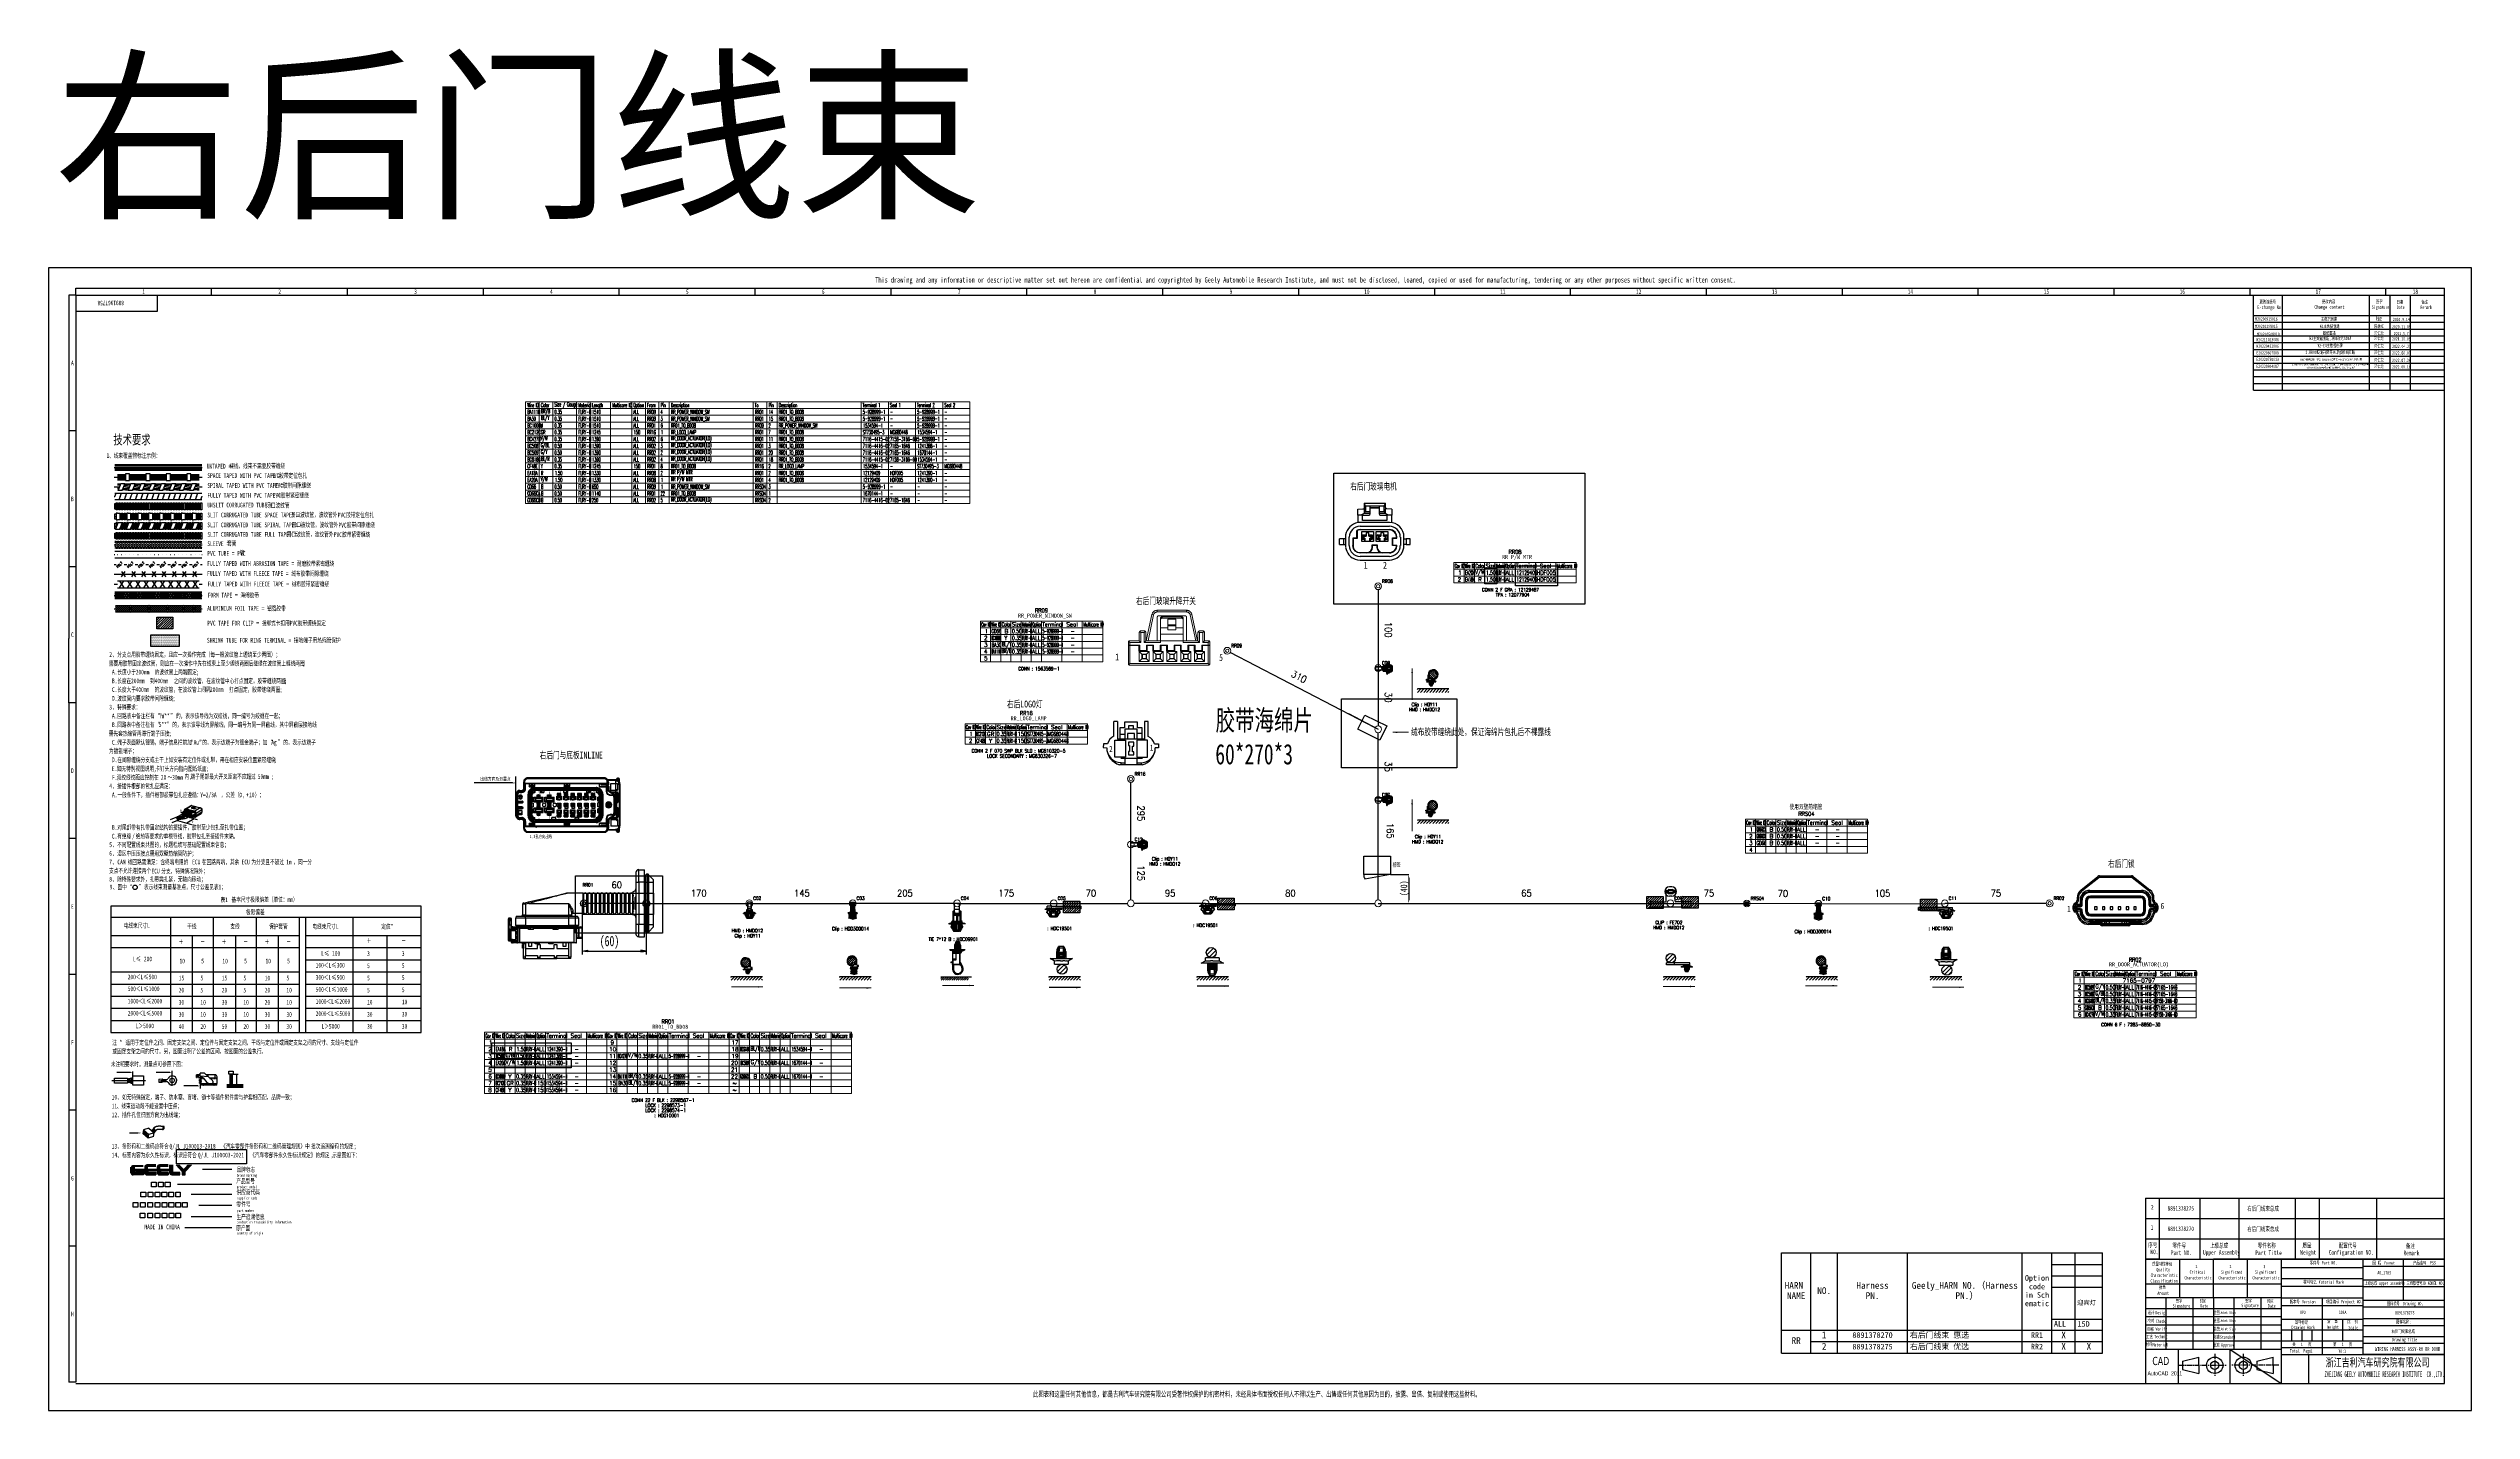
# Model space of a CAD drawing. Header units: inches. Extents: x 47316 to 59086, y 3141 to 11743.
# Drawn here: x 57303 to 59086, y 6869 to 7872 of the extents above; entities that cross this region are included whole.
import ezdxf
from ezdxf.enums import TextEntityAlignment as Align

# ---------------------------------------------------------------- set-up
doc = ezdxf.new("R2010")
doc.units = ezdxf.units.IN
doc.header["$MEASUREMENT"] = 0
doc.linetypes.add('CENTER2', pattern=[1.125, 0.75, -0.125, 0.125, -0.125])
doc.layers.add('at_Entity', color=1, linetype='Continuous')
doc.layers.add('图形层', color=7, linetype='Continuous')
for name, color, linetype, lineweight in [('Beschreibung', 7, 'Continuous', 25), ('Beschreibungen', 7, 'Continuous', 25), ('darwing', 2, 'Continuous', 25)]:
    doc.layers.add(name, color=color, linetype=linetype, lineweight=lineweight)
doc.styles.add('COOL-宋体', font='')
doc.styles.add('MtX_@FangSong_GB2312', font='')
doc.styles.add('MtX_Arial', font='')
doc.styles.add('MtX_FangSong_GB2312', font='')
doc.styles.add('MtX_KaiTi_GB2312', font='')
doc.styles.add('MtX_SimSun', font='')
doc.styles.add('MtX_SimSun_1', font='')
doc.styles.add('MtX_Verdana', font='')
doc.styles.add('MtX_仿宋_GB2312', font='')
doc.styles.get("Standard").update_dxf_attribs({"font": ''})
doc.styles.add('仿宋9', font='NSimSun.ttf', dxfattribs={"width": 0.7, "height": 2.8})
doc.styles.add('仿宋GB2312', font='仿宋_GB2312.ttf', dxfattribs={"height": 3.5})
doc.styles.add('样式 1', font='仿宋_GB2312.ttf', dxfattribs={"width": 0.7, "height": 2.4})
doc.styles.add('样式 100', font='SimSun.ttf', dxfattribs={"width": 0.7, "height": 3.5})
doc.styles.get('COOL-宋体').set_extended_font_data('SimSun')
doc.styles.get('MtX_@FangSong_GB2312').set_extended_font_data('@FangSong_GB2312')
doc.styles.get('MtX_Arial').set_extended_font_data('Arial')
doc.styles.get('MtX_FangSong_GB2312').set_extended_font_data('FangSong_GB2312')
doc.styles.get('MtX_KaiTi_GB2312').set_extended_font_data('KaiTi_GB2312')
doc.styles.get('MtX_SimSun').set_extended_font_data('SimSun')
doc.styles.get('MtX_SimSun_1').set_extended_font_data('SimSun')
doc.styles.get('MtX_Verdana').set_extended_font_data('Verdana')
doc.styles.get('MtX_仿宋_GB2312').set_extended_font_data('仿宋_GB2312')
doc.styles.get('Standard').set_extended_font_data('SimSun')
doc.linetypes.add('_VeSys_Busbar', pattern='A,0.0001,-0.125,["=",Standard,S=0.35,R=0,X=-0.15,Y=-0.175],-0.125', length=0.2501)
doc.linetypes.add('_VH_FOAM_COVERING_2', pattern='A,0.0001,[31,VeSys.shx,S=0.1,R=0,X=0,Y=0],-0.4,[31,VeSys.shx,S=0.1,R=180,X=0,Y=0],-0.0001', length=0.4002)
doc.linetypes.add('_VH_OTCON', pattern='A,0.0001,[7,VeSys.shx,S=0.1,R=0,X=0,Y=0],-0.4,[7,VeSys.shx,S=0.1,R=0,X=0,Y=0],-0.4,["X",Standard,S=1,R=0,X=-0.5,Y=-0.5],-0.0001,[7,VeSys.shx,S=0.1,R=0,X=0,Y=0],-0.4', length=1.2002)

msp = doc.modelspace()

# ---------------------------------------------------------------- hatches: boundary and pattern name
at = {"lineweight": -3}
h = msp.add_hatch(color=0, dxfattribs=at)
h.dxf.hatch_style = 2
h.paths.add_polyline_path([(57401.1, 7309.3), (57401.8, 7308.8), (57400.9, 7309.1)])
h = msp.add_hatch(color=0, dxfattribs=at)
h.dxf.hatch_style = 2
h.paths.add_polyline_path([(57405.1, 7302.1), (57404.4, 7301.5), (57405.2, 7301.9)])
h = msp.add_hatch(color=0, dxfattribs=at)
h.dxf.hatch_style = 2
h.paths.add_polyline_path([(57407.3, 7306.2), (57406.4, 7306.5), (57407.2, 7306)])
h = msp.add_hatch(color=0, dxfattribs=at)
h.dxf.hatch_style = 2
h.paths.add_polyline_path([(57409, 7304.5), (57409.8, 7304.8), (57409.2, 7304.3)])
h = msp.add_hatch(color=0, dxfattribs=at)
h.dxf.hatch_style = 2
h.paths.add_polyline_path([(57699.3, 7208), (57699.3, 7206.7), (57695.2, 7207.4)])
h = msp.add_hatch(color=0, dxfattribs=at)
h.dxf.hatch_style = 2
h.paths.add_polyline_path([(57738.4, 7208), (57738.4, 7206.7), (57742.5, 7207.4)])
h = msp.add_hatch(color=0, dxfattribs=at)
h.dxf.hatch_style = 2
h.paths.add_polyline_path([(57362.9, 7118.4), (57364.7, 7118.1), (57362.9, 7117.8)])
h = msp.add_hatch(color=0, dxfattribs=at)
h.dxf.hatch_style = 2
h.paths.add_polyline_path([(57391.9, 7118.4), (57393.6, 7118), (57391.9, 7117.8)])
h = msp.add_hatch(color=0, dxfattribs=at)
h.dxf.hatch_style = 2
h.paths.add_polyline_path([(57412.4, 7108.4), (57414.1, 7108.1), (57412.4, 7107.8)])
for points in [[(57364.9, 7050, 0.414214), (57363.3, 7048.4), (57363.3, 7044.2, 0.414214), (57364.9, 7042.6), (57372.4, 7042.6), (57372.4, 7047.2), (57366.7, 7047.2), (57366.7, 7045.5), (57370.3, 7045.5), (57370.3, 7044.3), (57365.6, 7044.3), (57365.6, 7048.4), (57372.4, 7048.4), (57372.4, 7050)], [(57375.7, 7047.2), (57375.7, 7048.4), (57381.6, 7048.4), (57381.6, 7050), (57375, 7050, 0.414214), (57373.4, 7048.4), (57373.4, 7044.2, 0.414214), (57375, 7042.6), (57381.6, 7042.6), (57381.6, 7044.3), (57375.8, 7044.3), (57375.8, 7045.5), (57381.6, 7045.5), (57381.6, 7047.2)], [(57384.9, 7047.2), (57384.9, 7048.4), (57390.7, 7048.4), (57390.7, 7050), (57384.2, 7050, 0.414214), (57382.6, 7048.4), (57382.6, 7044.2, 0.414214), (57384.2, 7042.6), (57390.7, 7042.6), (57390.7, 7044.3), (57384.9, 7044.3), (57384.9, 7045.5), (57390.7, 7045.5), (57390.7, 7047.2)], [(57391.7, 7044.3, 0.414214), (57393.3, 7042.7), (57399.3, 7042.7), (57399.3, 7044.3), (57394.1, 7044.3), (57394.1, 7050.1), (57391.7, 7050.1)], [(57402, 7047.1), (57399.2, 7050.1), (57396.5, 7050.1), (57401, 7045.2), (57401, 7042.6), (57403.1, 7042.6), (57403.1, 7045.2), (57407.8, 7050.1), (57404.9, 7050.1)]]:
    msp.add_hatch(color=0, dxfattribs=at).paths.add_polyline_path(points)

# ---------------------------------------------------------------- linework, layer by layer
at = {"color": 0, "lineweight": -3}
for p, q in [((59085.6, 7710.2), (57302.6, 7710.2)), ((57302.6, 7710.2), (57302.6, 6869.2)), ((59085.6, 6869.2), (59085.6, 7710.2)), ((57317.6, 7690.2), (57317.6, 7437.4)), ((57322.6, 7690.2), (57317.6, 7690.2)), ((57322.6, 7690.2), (57322.6, 7695.2)), ((57322.6, 7695.2), (59065.6, 7695.2)), ((57322.6, 7690.2), (57322.6, 7678.2)), ((57322.6, 7690.2), (57322.6, 6890.2)), ((57322.6, 7690.2), (59065.6, 7690.2)), ((57382.6, 7690.2), (57382.6, 7678.2)), ((57422.6, 7690.2), (57422.6, 7695.2)), ((57522.6, 7690.2), (57522.6, 7695.2)), ((57622.6, 7690.2), (57622.6, 7695.2)), ((57722.6, 7690.2), (57722.6, 7695.2)), ((57822.6, 7690.2), (57822.6, 7695.2)), ((57922.6, 7690.2), (57922.6, 7695.2)), ((58022.6, 7690.2), (58022.6, 7695.2)), ((58122.6, 7690.2), (58122.6, 7695.2)), ((58222.6, 7690.2), (58222.6, 7695.2)), ((58322.6, 7690.2), (58322.6, 7695.2)), ((58422.6, 7690.2), (58422.6, 7695.2)), ((58522.6, 7690.2), (58522.6, 7695.2)), ((58622.6, 7690.2), (58622.6, 7695.2)), ((58722.6, 7690.2), (58722.6, 7695.2)), ((58822.6, 7690.2), (58822.6, 7695.2)), ((58922.6, 7690.2), (58922.6, 7695.2)), ((58925.1, 7620.2), (58925.1, 7690.2)), ((58946.5, 7620.2), (58946.5, 7690.2)), ((59010.6, 7620.2), (59010.6, 7690.2)), ((59022.6, 7690.2), (59022.6, 7695.2)), ((59025.6, 7620.2), (59025.6, 7690.2)), ((59040.6, 7620.2), (59040.6, 7690.2)), ((59065.6, 7690.2), (59065.6, 7695.2)), ((59065.6, 6889.2), (59065.6, 7690.2)), ((57382.6, 7678.2), (57322.6, 7678.2)), ((58925.1, 7675.2), (59065.6, 7675.2)), ((58925.1, 7670.2), (59065.6, 7670.2)), ((58925.1, 7665.2), (59065.6, 7665.2)), ((58925.1, 7660.2), (59065.6, 7660.2)), ((58925.1, 7655.2), (59065.6, 7655.2)), ((58925.1, 7650.2), (59065.6, 7650.2)), ((58925.1, 7645.2), (59065.6, 7645.2)), ((58925.1, 7640.2), (59065.6, 7640.2)), ((58925.1, 7635.2), (59065.6, 7635.2)), ((58925.1, 7630.2), (59065.6, 7630.2)), ((58925.1, 7625.2), (59065.6, 7625.2)), ((58925.1, 7620.2), (59065.6, 7620.2)), ((57322.6, 7590.2), (57317.6, 7590.2)), ((57351, 7563.4), (57351.3, 7563.4)), ((57351.3, 7565.4), (57353.3, 7565.4)), ((57351.3, 7564.4), (57353.3, 7564.4)), ((57351.3, 7563.4), (57353.3, 7563.4)), ((57351.3, 7562.4), (57353.3, 7562.4)), ((57351.3, 7561.4), (57353.3, 7561.4)), ((57353.3, 7565.4), (57355.3, 7565.4)), ((57353.3, 7564.4), (57355.3, 7564.4)), ((57353.3, 7563.4), (57355.3, 7563.4)), ((57353.3, 7562.4), (57355.3, 7562.4)), ((57353.3, 7561.4), (57355.3, 7561.4)), ((57355.3, 7565.4), (57357.3, 7565.4)), ((57355.3, 7564.4), (57357.3, 7564.4)), ((57355.3, 7563.4), (57357.3, 7563.4)), ((57355.3, 7562.4), (57357.3, 7562.4)), ((57355.3, 7561.4), (57357.3, 7561.4)), ((57357.3, 7565.4), (57359.3, 7565.4)), ((57357.3, 7564.4), (57359.3, 7564.4)), ((57357.3, 7563.4), (57359.3, 7563.4)), ((57357.3, 7562.4), (57359.3, 7562.4)), ((57357.3, 7561.4), (57359.3, 7561.4)), ((57359.3, 7565.4), (57361.3, 7565.4)), ((57359.3, 7564.4), (57361.3, 7564.4)), ((57359.3, 7563.4), (57361.3, 7563.4)), ((57359.3, 7562.4), (57361.3, 7562.4)), ((57359.3, 7561.4), (57361.3, 7561.4)), ((57361.3, 7565.4), (57363.3, 7565.4)), ((57361.3, 7564.4), (57363.3, 7564.4)), ((57361.3, 7563.4), (57363.3, 7563.4)), ((57361.3, 7562.4), (57363.3, 7562.4)), ((57361.3, 7561.4), (57363.3, 7561.4)), ((57363.3, 7565.4), (57365.3, 7565.4)), ((57363.3, 7564.4), (57365.3, 7564.4)), ((57363.3, 7563.4), (57365.3, 7563.4)), ((57363.3, 7562.4), (57365.3, 7562.4)), ((57363.3, 7561.4), (57365.3, 7561.4)), ((57365.3, 7565.4), (57367.3, 7565.4)), ((57365.3, 7564.4), (57367.3, 7564.4)), ((57365.3, 7563.4), (57367.3, 7563.4)), ((57365.3, 7562.4), (57367.3, 7562.4)), ((57365.3, 7561.4), (57367.3, 7561.4)), ((57367.3, 7565.4), (57369.3, 7565.4)), ((57367.3, 7564.4), (57369.3, 7564.4)), ((57367.3, 7563.4), (57369.3, 7563.4)), ((57367.3, 7562.4), (57369.3, 7562.4)), ((57367.3, 7561.4), (57369.3, 7561.4)), ((57369.3, 7565.4), (57371.3, 7565.4)), ((57369.3, 7564.4), (57371.3, 7564.4)), ((57369.3, 7563.4), (57371.3, 7563.4)), ((57369.3, 7562.4), (57371.3, 7562.4)), ((57369.3, 7561.4), (57371.3, 7561.4)), ((57371.3, 7565.4), (57373.3, 7565.4)), ((57371.3, 7564.4), (57373.3, 7564.4)), ((57371.3, 7563.4), (57373.3, 7563.4)), ((57371.3, 7562.4), (57373.3, 7562.4)), ((57371.3, 7561.4), (57373.3, 7561.4)), ((57373.3, 7565.4), (57375.3, 7565.4)), ((57373.3, 7564.4), (57375.3, 7564.4)), ((57373.3, 7563.4), (57375.3, 7563.4)), ((57373.3, 7562.4), (57375.3, 7562.4)), ((57373.3, 7561.4), (57375.3, 7561.4)), ((57375.3, 7565.4), (57377.3, 7565.4)), ((57375.3, 7564.4), (57377.3, 7564.4)), ((57375.3, 7563.4), (57377.3, 7563.4)), ((57375.3, 7562.4), (57377.3, 7562.4)), ((57375.3, 7561.4), (57377.3, 7561.4)), ((57377.3, 7565.4), (57379.3, 7565.4)), ((57377.3, 7564.4), (57379.3, 7564.4)), ((57377.3, 7563.4), (57379.3, 7563.4)), ((57377.3, 7562.4), (57379.3, 7562.4)), ((57377.3, 7561.4), (57379.3, 7561.4)), ((57379.3, 7565.4), (57381.3, 7565.4)), ((57379.3, 7564.4), (57381.3, 7564.4)), ((57379.3, 7563.4), (57381.3, 7563.4)), ((57379.3, 7562.4), (57381.3, 7562.4)), ((57379.3, 7561.4), (57381.3, 7561.4)), ((57381.3, 7565.4), (57383.3, 7565.4)), ((57381.3, 7564.4), (57383.3, 7564.4)), ((57381.3, 7563.4), (57383.3, 7563.4)), ((57381.3, 7562.4), (57383.3, 7562.4)), ((57381.3, 7561.4), (57383.3, 7561.4)), ((57383.3, 7565.4), (57385.3, 7565.4)), ((57383.3, 7564.4), (57385.3, 7564.4)), ((57383.3, 7563.4), (57385.3, 7563.4)), ((57383.3, 7562.4), (57385.3, 7562.4)), ((57383.3, 7561.4), (57385.3, 7561.4)), ((57385.3, 7565.4), (57387.3, 7565.4)), ((57385.3, 7564.4), (57387.3, 7564.4)), ((57385.3, 7563.4), (57387.3, 7563.4)), ((57385.3, 7562.4), (57387.3, 7562.4)), ((57385.3, 7561.4), (57387.3, 7561.4)), ((57387.3, 7565.4), (57389.3, 7565.4)), ((57387.3, 7564.4), (57389.3, 7564.4)), ((57387.3, 7563.4), (57389.3, 7563.4)), ((57387.3, 7562.4), (57389.3, 7562.4)), ((57387.3, 7561.4), (57389.3, 7561.4)), ((57389.3, 7565.4), (57391.3, 7565.4)), ((57389.3, 7564.4), (57391.3, 7564.4)), ((57389.3, 7563.4), (57391.3, 7563.4)), ((57389.3, 7562.4), (57391.3, 7562.4)), ((57389.3, 7561.4), (57391.3, 7561.4)), ((57391.3, 7565.4), (57393.3, 7565.4)), ((57391.3, 7564.4), (57393.3, 7564.4)), ((57391.3, 7563.4), (57393.3, 7563.4)), ((57391.3, 7562.4), (57393.3, 7562.4)), ((57391.3, 7561.4), (57393.3, 7561.4)), ((57393.3, 7565.4), (57395.3, 7565.4)), ((57393.3, 7564.4), (57395.3, 7564.4)), ((57393.3, 7563.4), (57395.3, 7563.4)), ((57393.3, 7562.4), (57395.3, 7562.4)), ((57393.3, 7561.4), (57395.3, 7561.4)), ((57395.3, 7565.4), (57397.3, 7565.4)), ((57395.3, 7564.4), (57397.3, 7564.4)), ((57395.3, 7563.4), (57397.3, 7563.4)), ((57395.3, 7562.4), (57397.3, 7562.4)), ((57395.3, 7561.4), (57397.3, 7561.4)), ((57397.3, 7565.4), (57399.3, 7565.4)), ((57397.3, 7564.4), (57399.3, 7564.4)), ((57397.3, 7563.4), (57399.3, 7563.4)), ((57397.3, 7562.4), (57399.3, 7562.4)), ((57397.3, 7561.4), (57399.3, 7561.4)), ((57399.3, 7565.4), (57401.3, 7565.4)), ((57399.3, 7564.4), (57401.3, 7564.4)), ((57399.3, 7563.4), (57401.3, 7563.4)), ((57399.3, 7562.4), (57401.3, 7562.4)), ((57399.3, 7561.4), (57401.3, 7561.4)), ((57401.3, 7565.4), (57403.3, 7565.4)), ((57401.3, 7564.4), (57403.3, 7564.4)), ((57401.3, 7563.4), (57403.3, 7563.4)), ((57401.3, 7562.4), (57403.3, 7562.4)), ((57401.3, 7561.4), (57403.3, 7561.4)), ((57403.3, 7565.4), (57405.4, 7565.4)), ((57403.3, 7564.4), (57405.4, 7564.4)), ((57403.3, 7563.4), (57405.4, 7563.4)), ((57403.3, 7562.4), (57405.4, 7562.4)), ((57403.3, 7561.4), (57405.4, 7561.4)), ((57405.4, 7565.4), (57407.4, 7565.4)), ((57405.4, 7564.4), (57407.4, 7564.4)), ((57405.4, 7563.4), (57407.4, 7563.4)), ((57405.4, 7562.4), (57407.4, 7562.4)), ((57405.4, 7561.4), (57407.4, 7561.4)), ((57407.4, 7565.4), (57409.4, 7565.4)), ((57407.4, 7564.4), (57409.4, 7564.4)), ((57407.4, 7563.4), (57409.4, 7563.4)), ((57407.4, 7562.4), (57409.4, 7562.4)), ((57407.4, 7561.4), (57409.4, 7561.4)), ((57409.4, 7565.4), (57411.4, 7565.4)), ((57409.4, 7564.4), (57411.4, 7564.4)), ((57409.4, 7563.4), (57411.4, 7563.4)), ((57409.4, 7562.4), (57411.4, 7562.4)), ((57409.4, 7561.4), (57411.4, 7561.4)), ((57411.4, 7565.4), (57413.4, 7565.4)), ((57411.4, 7564.4), (57413.4, 7564.4)), ((57411.4, 7563.4), (57413.4, 7563.4)), ((57411.4, 7562.4), (57413.4, 7562.4)), ((57411.4, 7561.4), (57413.4, 7561.4)), ((57413.4, 7565.4), (57415.4, 7565.4)), ((57413.4, 7564.4), (57415.4, 7564.4)), ((57413.4, 7563.4), (57415.4, 7563.4)), ((57413.4, 7562.4), (57415.4, 7562.4)), ((57413.4, 7561.4), (57415.4, 7561.4)), ((57415.4, 7563.4), (57415.6, 7563.4)), ((57351, 7556.2), (57353.3, 7556.2)), ((57351, 7549.1), (57353.3, 7549.1)), ((57351.3, 7541.9), (57352.3, 7544.4)), ((57351.3, 7544.4), (57353.3, 7544.4)), ((57353.3, 7558.2), (57355.3, 7558.2)), ((57353.3, 7557.2), (57355.3, 7557.2)), ((57353.3, 7556.2), (57355.3, 7556.2)), ((57353.3, 7555.2), (57355.3, 7555.2)), ((57353.3, 7554.2), (57355.3, 7554.2)), ((57353.3, 7551.3), (57355.3, 7551.3)), ((57355.2, 7550.2), (57353.3, 7550.2)), ((57353.3, 7549.1), (57354.8, 7549.1)), ((57354.3, 7547.9), (57353.3, 7547.9)), ((57353.3, 7546.8), (57353.9, 7546.8)), ((57353.3, 7544.4), (57355.3, 7544.4)), ((57355.3, 7550.3), (57353.8, 7546.6)), ((57353.8, 7546.6), (57355.3, 7546.6)), ((57355.3, 7558.2), (57357.3, 7558.2)), ((57355.3, 7557.2), (57357.3, 7557.2)), ((57355.3, 7556.2), (57357.3, 7556.2)), ((57355.3, 7555.2), (57357.3, 7555.2)), ((57355.3, 7554.2), (57357.3, 7554.2)), ((57355.3, 7550.3), (57355.8, 7551.6)), ((57355.3, 7551.3), (57355.7, 7551.3)), ((57355.3, 7546.6), (57356.8, 7546.6)), ((57355.3, 7541.9), (57356.3, 7544.4)), ((57355.3, 7544.4), (57357.3, 7544.4)), ((57355.8, 7551.6), (57357.3, 7551.6)), ((57356.8, 7546.6), (57357.3, 7547.8)), ((57356.9, 7546.8), (57357.3, 7546.8)), ((57357.3, 7558.2), (57359.3, 7558.2)), ((57357.3, 7557.2), (57359.3, 7557.2)), ((57357.3, 7556.2), (57359.3, 7556.2)), ((57357.3, 7555.2), (57359.3, 7555.2)), ((57357.3, 7554.2), (57359.3, 7554.2)), ((57357.3, 7551.6), (57358.8, 7551.6)), ((57358.8, 7551.6), (57357.3, 7547.8)), ((57357.3, 7547.9), (57359.3, 7547.9)), ((57359.3, 7546.8), (57357.3, 7546.8)), ((57357.3, 7544.4), (57359.3, 7544.4)), ((57359.3, 7549.1), (57357.8, 7549.1)), ((57358.2, 7550.2), (57359.3, 7550.2)), ((57358.7, 7551.3), (57359.3, 7551.3)), ((57360.8, 7558.7), (57359.3, 7558.7)), ((57359.3, 7558.7), (57359.3, 7553.7)), ((57359.3, 7553.7), (57360.8, 7553.7)), ((57359.3, 7551.3), (57360.8, 7551.3)), ((57359.3, 7550.2), (57360.8, 7550.2)), ((57359.3, 7549.1), (57360.8, 7549.1)), ((57359.3, 7547.9), (57360.8, 7547.9)), ((57359.3, 7546.8), (57360.8, 7546.8)), ((57359.3, 7541.9), (57360.3, 7544.4)), ((57359.3, 7544.4), (57361.3, 7544.4)), ((57362.3, 7558.7), (57360.8, 7558.7)), ((57360.8, 7553.7), (57362.3, 7553.7)), ((57360.8, 7551.3), (57362.8, 7551.3)), ((57362.7, 7550.2), (57360.8, 7550.2)), ((57360.8, 7549.1), (57362.3, 7549.1)), ((57361.8, 7547.9), (57360.8, 7547.9)), ((57360.8, 7546.8), (57361.4, 7546.8)), ((57362.8, 7550.3), (57361.3, 7546.6)), ((57361.3, 7546.6), (57362.8, 7546.6)), ((57361.3, 7544.4), (57363.3, 7544.4)), ((57362.3, 7553.7), (57362.3, 7558.7)), ((57362.3, 7558.2), (57364.3, 7558.2)), ((57362.3, 7557.2), (57364.3, 7557.2)), ((57362.3, 7556.2), (57364.3, 7556.2)), ((57362.3, 7555.2), (57364.3, 7555.2)), ((57362.3, 7554.2), (57364.3, 7554.2)), ((57362.8, 7550.3), (57363.3, 7551.6)), ((57362.8, 7551.3), (57363.2, 7551.3)), ((57362.8, 7546.6), (57364.3, 7546.6)), ((57363.3, 7551.6), (57364.8, 7551.6)), ((57363.3, 7541.9), (57364.3, 7544.4)), ((57363.3, 7544.4), (57365.3, 7544.4)), ((57364.3, 7558.2), (57366.3, 7558.2)), ((57364.3, 7557.2), (57366.3, 7557.2)), ((57364.3, 7556.2), (57366.3, 7556.2)), ((57364.3, 7555.2), (57366.3, 7555.2)), ((57364.3, 7554.2), (57366.3, 7554.2)), ((57364.3, 7546.6), (57364.8, 7547.8)), ((57364.4, 7546.8), (57364.8, 7546.8)), ((57364.8, 7551.6), (57366.3, 7551.6)), ((57366.3, 7551.6), (57364.8, 7547.8)), ((57364.8, 7547.9), (57366.8, 7547.9)), ((57366.8, 7546.8), (57364.8, 7546.8)), ((57366.8, 7549.1), (57365.3, 7549.1)), ((57365.3, 7544.4), (57367.3, 7544.4)), ((57365.7, 7550.2), (57366.8, 7550.2)), ((57366.2, 7551.3), (57366.8, 7551.3)), ((57366.3, 7558.2), (57368.3, 7558.2)), ((57366.3, 7557.2), (57368.3, 7557.2)), ((57366.3, 7556.2), (57368.3, 7556.2)), ((57366.3, 7555.2), (57368.3, 7555.2)), ((57366.3, 7554.2), (57368.3, 7554.2)), ((57366.8, 7551.3), (57368.3, 7551.3)), ((57366.8, 7550.2), (57368.3, 7550.2)), ((57366.8, 7549.1), (57368.3, 7549.1)), ((57366.8, 7547.9), (57368.3, 7547.9)), ((57366.8, 7546.8), (57368.3, 7546.8)), ((57367.3, 7541.9), (57368.3, 7544.4)), ((57367.3, 7544.4), (57369.3, 7544.4)), ((57368.3, 7558.2), (57370.3, 7558.2)), ((57368.3, 7557.2), (57370.3, 7557.2)), ((57368.3, 7556.2), (57370.3, 7556.2)), ((57368.3, 7555.2), (57370.3, 7555.2)), ((57368.3, 7554.2), (57370.3, 7554.2)), ((57368.3, 7551.3), (57370.3, 7551.3)), ((57370.2, 7550.2), (57368.3, 7550.2)), ((57368.3, 7549.1), (57369.8, 7549.1)), ((57369.3, 7547.9), (57368.3, 7547.9)), ((57368.3, 7546.8), (57368.9, 7546.8)), ((57370.3, 7550.3), (57368.8, 7546.6)), ((57368.8, 7546.6), (57370.3, 7546.6)), ((57369.3, 7544.4), (57371.3, 7544.4)), ((57370.3, 7558.2), (57372.3, 7558.2)), ((57370.3, 7557.2), (57372.3, 7557.2)), ((57370.3, 7556.2), (57372.3, 7556.2)), ((57370.3, 7555.2), (57372.3, 7555.2)), ((57370.3, 7554.2), (57372.3, 7554.2)), ((57370.3, 7550.3), (57370.8, 7551.6)), ((57370.3, 7551.3), (57370.7, 7551.3)), ((57370.3, 7546.6), (57371.8, 7546.6)), ((57370.8, 7551.6), (57372.3, 7551.6)), ((57371.3, 7541.9), (57372.3, 7544.4)), ((57371.3, 7544.4), (57373.3, 7544.4)), ((57371.8, 7546.6), (57372.3, 7547.8)), ((57371.9, 7546.8), (57372.3, 7546.8)), ((57372.3, 7558.2), (57374.3, 7558.2)), ((57372.3, 7557.2), (57374.3, 7557.2)), ((57372.3, 7556.2), (57374.3, 7556.2)), ((57372.3, 7555.2), (57374.3, 7555.2)), ((57372.3, 7554.2), (57374.3, 7554.2)), ((57372.3, 7551.6), (57373.8, 7551.6)), ((57373.8, 7551.6), (57372.3, 7547.8)), ((57372.3, 7547.9), (57374.3, 7547.9)), ((57374.3, 7546.8), (57372.3, 7546.8)), ((57374.3, 7549.1), (57372.8, 7549.1)), ((57373.3, 7550.2), (57374.3, 7550.2)), ((57373.3, 7544.4), (57375.3, 7544.4)), ((57373.7, 7551.3), (57374.3, 7551.3)), ((57375.8, 7558.7), (57374.3, 7558.7)), ((57374.3, 7558.7), (57374.3, 7553.7)), ((57374.3, 7553.7), (57375.8, 7553.7)), ((57374.3, 7551.3), (57375.8, 7551.3)), ((57374.3, 7550.2), (57375.8, 7550.2)), ((57374.3, 7549.1), (57375.8, 7549.1)), ((57374.3, 7547.9), (57375.8, 7547.9)), ((57374.3, 7546.8), (57375.8, 7546.8)), ((57375.3, 7541.9), (57376.3, 7544.4)), ((57375.3, 7544.4), (57377.3, 7544.4)), ((57377.3, 7558.7), (57375.8, 7558.7)), ((57375.8, 7553.7), (57377.3, 7553.7)), ((57375.8, 7551.3), (57377.8, 7551.3)), ((57377.8, 7550.2), (57375.8, 7550.2)), ((57375.8, 7549.1), (57375.8, 7549.1)), ((57375.8, 7549.1), (57377.3, 7549.1)), ((57376.9, 7547.9), (57375.8, 7547.9)), ((57375.8, 7546.8), (57376.4, 7546.8)), ((57377.8, 7550.3), (57376.3, 7546.6)), ((57376.3, 7546.6), (57377.8, 7546.6)), ((57377.3, 7553.7), (57377.3, 7558.7)), ((57377.3, 7558.2), (57379.3, 7558.2)), ((57377.3, 7557.2), (57379.3, 7557.2)), ((57377.3, 7556.2), (57379.3, 7556.2)), ((57377.3, 7555.2), (57379.3, 7555.2)), ((57377.3, 7554.2), (57379.3, 7554.2)), ((57377.3, 7544.4), (57379.3, 7544.4)), ((57377.8, 7550.3), (57378.3, 7551.6)), ((57377.8, 7551.3), (57378.2, 7551.3)), ((57377.8, 7546.6), (57379.3, 7546.6)), ((57378.3, 7551.6), (57379.8, 7551.6)), ((57379.3, 7558.2), (57381.3, 7558.2)), ((57379.3, 7557.2), (57381.3, 7557.2)), ((57379.3, 7556.2), (57381.3, 7556.2)), ((57379.3, 7555.2), (57381.3, 7555.2)), ((57379.3, 7554.2), (57381.3, 7554.2)), ((57379.3, 7546.6), (57379.8, 7547.8)), ((57379.3, 7541.9), (57380.3, 7544.4)), ((57379.3, 7544.4), (57381.3, 7544.4)), ((57379.4, 7546.8), (57379.8, 7546.8)), ((57379.8, 7551.6), (57381.3, 7551.6)), ((57381.3, 7551.6), (57379.8, 7547.8)), ((57381.8, 7546.8), (57379.8, 7546.8)), ((57379.9, 7547.9), (57381.8, 7547.9)), ((57381.8, 7549.1), (57380.3, 7549.1)), ((57380.8, 7550.2), (57381.8, 7550.2)), ((57381.2, 7551.3), (57381.8, 7551.3)), ((57381.3, 7558.2), (57383.3, 7558.2)), ((57381.3, 7557.2), (57383.3, 7557.2)), ((57381.3, 7556.2), (57383.3, 7556.2)), ((57381.3, 7555.2), (57383.3, 7555.2)), ((57381.3, 7554.2), (57383.3, 7554.2)), ((57381.3, 7544.4), (57383.3, 7544.4)), ((57381.8, 7551.3), (57383.3, 7551.3)), ((57381.8, 7550.2), (57383.3, 7550.2)), ((57381.8, 7549.1), (57383.3, 7549.1)), ((57381.8, 7547.9), (57383.3, 7547.9)), ((57381.8, 7546.8), (57383.3, 7546.8)), ((57383.3, 7558.2), (57385.3, 7558.2)), ((57383.3, 7557.2), (57385.3, 7557.2)), ((57383.3, 7556.2), (57385.3, 7556.2)), ((57383.3, 7555.2), (57385.3, 7555.2)), ((57383.3, 7554.2), (57385.3, 7554.2)), ((57383.3, 7551.3), (57385.3, 7551.3)), ((57385.3, 7550.2), (57383.3, 7550.2)), ((57383.3, 7549.1), (57384.8, 7549.1)), ((57384.4, 7547.9), (57383.3, 7547.9)), ((57383.3, 7546.8), (57383.9, 7546.8)), ((57383.3, 7541.9), (57384.3, 7544.4)), ((57383.3, 7544.4), (57385.3, 7544.4)), ((57385.3, 7550.3), (57383.8, 7546.6)), ((57383.8, 7546.6), (57385.3, 7546.6)), ((57385.3, 7558.2), (57387.3, 7558.2)), ((57385.3, 7557.2), (57387.3, 7557.2)), ((57385.3, 7556.2), (57387.3, 7556.2)), ((57385.3, 7555.2), (57387.3, 7555.2)), ((57385.3, 7554.2), (57387.3, 7554.2)), ((57385.3, 7550.3), (57385.8, 7551.6)), ((57385.3, 7551.3), (57385.7, 7551.3)), ((57385.3, 7546.6), (57386.8, 7546.6)), ((57385.3, 7544.4), (57387.3, 7544.4)), ((57385.8, 7551.6), (57387.3, 7551.6)), ((57386.8, 7546.6), (57387.3, 7547.8)), ((57386.9, 7546.8), (57387.3, 7546.8)), ((57387.3, 7558.2), (57389.3, 7558.2)), ((57387.3, 7557.2), (57389.3, 7557.2)), ((57387.3, 7556.2), (57389.3, 7556.2)), ((57387.3, 7555.2), (57389.3, 7555.2)), ((57387.3, 7554.2), (57389.3, 7554.2)), ((57387.3, 7551.6), (57388.8, 7551.6)), ((57388.8, 7551.6), (57387.3, 7547.8)), ((57389.3, 7546.8), (57387.3, 7546.8)), ((57387.3, 7541.9), (57388.3, 7544.4)), ((57387.3, 7544.4), (57389.3, 7544.4)), ((57387.4, 7547.9), (57389.3, 7547.9)), ((57389.3, 7549.1), (57387.8, 7549.1)), ((57388.3, 7550.2), (57389.3, 7550.2)), ((57388.7, 7551.3), (57389.3, 7551.3)), ((57390.8, 7558.7), (57389.3, 7558.7)), ((57389.3, 7558.7), (57389.3, 7553.7)), ((57389.3, 7553.7), (57390.8, 7553.7)), ((57389.3, 7551.3), (57390.8, 7551.3)), ((57389.3, 7550.2), (57390.8, 7550.2)), ((57389.3, 7549.1), (57390.8, 7549.1)), ((57389.3, 7547.9), (57390.8, 7547.9)), ((57389.3, 7546.8), (57390.8, 7546.8)), ((57389.3, 7544.4), (57391.3, 7544.4)), ((57392.3, 7558.7), (57390.8, 7558.7)), ((57390.8, 7553.7), (57392.3, 7553.7)), ((57390.8, 7551.3), (57392.8, 7551.3)), ((57392.8, 7550.2), (57390.8, 7550.2)), ((57390.8, 7549.1), (57392.3, 7549.1)), ((57391.9, 7547.9), (57390.8, 7547.9)), ((57390.8, 7546.8), (57391.4, 7546.8)), ((57392.8, 7550.3), (57391.3, 7546.6)), ((57391.3, 7546.6), (57392.8, 7546.6)), ((57391.3, 7541.9), (57392.3, 7544.4)), ((57391.3, 7544.4), (57393.3, 7544.4)), ((57392.3, 7553.7), (57392.3, 7558.7)), ((57392.3, 7558.2), (57394.3, 7558.2)), ((57392.3, 7557.2), (57394.3, 7557.2)), ((57392.3, 7556.2), (57394.3, 7556.2)), ((57392.3, 7555.2), (57394.3, 7555.2)), ((57392.3, 7554.2), (57394.3, 7554.2)), ((57392.8, 7550.3), (57393.3, 7551.6)), ((57392.8, 7551.3), (57393.2, 7551.3)), ((57392.8, 7546.6), (57394.3, 7546.6)), ((57393.3, 7551.6), (57394.8, 7551.6)), ((57393.3, 7544.4), (57395.3, 7544.4)), ((57394.3, 7558.2), (57396.3, 7558.2)), ((57394.3, 7557.2), (57396.3, 7557.2)), ((57394.3, 7556.2), (57396.3, 7556.2)), ((57394.3, 7555.2), (57396.3, 7555.2)), ((57394.3, 7554.2), (57396.3, 7554.2)), ((57394.3, 7546.6), (57394.8, 7547.8)), ((57394.4, 7546.8), (57394.8, 7546.8)), ((57394.8, 7551.6), (57396.3, 7551.6)), ((57396.3, 7551.6), (57394.8, 7547.8)), ((57396.8, 7546.8), (57394.8, 7546.8)), ((57394.9, 7547.9), (57396.8, 7547.9)), ((57396.8, 7549.1), (57395.3, 7549.1)), ((57395.3, 7541.9), (57396.3, 7544.4)), ((57395.3, 7544.4), (57397.3, 7544.4)), ((57395.8, 7550.2), (57396.8, 7550.2)), ((57396.2, 7551.3), (57396.8, 7551.3)), ((57396.3, 7558.2), (57398.3, 7558.2)), ((57396.3, 7557.2), (57398.3, 7557.2)), ((57396.3, 7556.2), (57398.3, 7556.2)), ((57396.3, 7555.2), (57398.3, 7555.2)), ((57396.3, 7554.2), (57398.3, 7554.2)), ((57396.8, 7551.3), (57398.3, 7551.3)), ((57396.8, 7550.2), (57398.3, 7550.2)), ((57396.8, 7549.1), (57398.3, 7549.1)), ((57396.8, 7547.9), (57398.3, 7547.9)), ((57396.8, 7546.8), (57398.3, 7546.8)), ((57397.3, 7544.4), (57399.3, 7544.4)), ((57398.3, 7558.2), (57400.3, 7558.2)), ((57398.3, 7557.2), (57400.3, 7557.2)), ((57398.3, 7556.2), (57400.3, 7556.2)), ((57398.3, 7555.2), (57400.3, 7555.2)), ((57398.3, 7554.2), (57400.3, 7554.2)), ((57398.3, 7551.3), (57400.3, 7551.3)), ((57400.3, 7550.2), (57398.3, 7550.2)), ((57398.3, 7549.1), (57399.8, 7549.1)), ((57399.4, 7547.9), (57398.3, 7547.9)), ((57398.3, 7546.8), (57398.9, 7546.8)), ((57400.3, 7550.3), (57398.8, 7546.6)), ((57398.8, 7546.6), (57400.3, 7546.6)), ((57399.3, 7541.9), (57400.3, 7544.4)), ((57399.3, 7544.4), (57401.3, 7544.4)), ((57400.3, 7558.2), (57402.3, 7558.2)), ((57400.3, 7557.2), (57402.3, 7557.2)), ((57400.3, 7556.2), (57402.3, 7556.2)), ((57400.3, 7555.2), (57402.3, 7555.2)), ((57400.3, 7554.2), (57402.3, 7554.2)), ((57400.3, 7550.3), (57400.8, 7551.6)), ((57400.3, 7551.3), (57400.7, 7551.3)), ((57400.3, 7546.6), (57401.8, 7546.6)), ((57400.8, 7551.6), (57402.3, 7551.6)), ((57401.3, 7544.4), (57403.3, 7544.4)), ((57401.8, 7546.6), (57402.3, 7547.8)), ((57401.9, 7546.8), (57402.3, 7546.8)), ((57402.3, 7558.2), (57404.3, 7558.2)), ((57402.3, 7557.2), (57404.3, 7557.2)), ((57402.3, 7556.2), (57404.3, 7556.2)), ((57402.3, 7555.2), (57404.3, 7555.2)), ((57402.3, 7554.2), (57404.3, 7554.2)), ((57402.3, 7551.6), (57403.9, 7551.6)), ((57403.9, 7551.6), (57402.3, 7547.8)), ((57404.3, 7546.8), (57402.3, 7546.8)), ((57402.4, 7547.9), (57404.3, 7547.9)), ((57404.3, 7549.1), (57402.8, 7549.1)), ((57403.3, 7550.2), (57404.3, 7550.2)), ((57403.3, 7541.9), (57404.3, 7544.4)), ((57403.3, 7544.4), (57405.4, 7544.4)), ((57403.7, 7551.3), (57404.3, 7551.3)), ((57405.9, 7558.7), (57404.3, 7558.7)), ((57404.3, 7558.7), (57404.3, 7553.7)), ((57404.3, 7553.7), (57405.9, 7553.7)), ((57404.3, 7551.3), (57405.9, 7551.3)), ((57404.3, 7550.2), (57405.9, 7550.2)), ((57404.3, 7549.1), (57405.9, 7549.1)), ((57404.3, 7547.9), (57405.9, 7547.9)), ((57404.3, 7546.8), (57405.9, 7546.8)), ((57405.4, 7544.4), (57407.4, 7544.4)), ((57407.3, 7558.7), (57405.9, 7558.7)), ((57405.9, 7553.7), (57407.3, 7553.7)), ((57405.9, 7551.3), (57407.9, 7551.3)), ((57407.8, 7550.2), (57405.9, 7550.2)), ((57405.9, 7549.1), (57407.3, 7549.1)), ((57406.9, 7547.9), (57405.9, 7547.9)), ((57405.9, 7546.8), (57406.4, 7546.8)), ((57407.9, 7550.3), (57406.3, 7546.6)), ((57406.3, 7546.6), (57407.9, 7546.6)), ((57407.3, 7553.7), (57407.3, 7558.7)), ((57407.3, 7558.2), (57409.3, 7558.2)), ((57407.3, 7557.2), (57409.3, 7557.2)), ((57407.3, 7556.2), (57409.3, 7556.2)), ((57407.3, 7555.2), (57409.3, 7555.2)), ((57407.3, 7554.2), (57409.3, 7554.2)), ((57407.4, 7541.9), (57408.4, 7544.4)), ((57407.4, 7544.4), (57409.4, 7544.4)), ((57407.9, 7550.3), (57408.3, 7551.6)), ((57407.9, 7551.3), (57408.2, 7551.3)), ((57407.9, 7546.6), (57409.4, 7546.6)), ((57408.3, 7551.6), (57409.9, 7551.6)), ((57409.3, 7558.2), (57411.4, 7558.2)), ((57409.3, 7557.2), (57411.4, 7557.2)), ((57409.3, 7556.2), (57411.4, 7556.2)), ((57409.3, 7555.2), (57411.4, 7555.2)), ((57409.3, 7554.2), (57411.4, 7554.2)), ((57409.4, 7546.6), (57409.9, 7547.8)), ((57409.4, 7544.4), (57411.4, 7544.4)), ((57409.5, 7546.8), (57409.9, 7546.8)), ((57409.9, 7551.6), (57411.4, 7551.6)), ((57411.4, 7551.6), (57409.9, 7547.8)), ((57409.9, 7547.9), (57411.9, 7547.9)), ((57411.9, 7546.8), (57409.9, 7546.8)), ((57411.9, 7549.1), (57410.4, 7549.1)), ((57410.8, 7550.2), (57411.9, 7550.2)), ((57411.3, 7551.3), (57411.9, 7551.3)), ((57411.4, 7558.2), (57413.4, 7558.2)), ((57411.4, 7557.2), (57413.4, 7557.2)), ((57411.4, 7556.2), (57413.4, 7556.2)), ((57411.4, 7555.2), (57413.4, 7555.2)), ((57411.4, 7554.2), (57413.4, 7554.2)), ((57411.4, 7541.9), (57412.4, 7544.4)), ((57411.4, 7544.4), (57413.4, 7544.4)), ((57411.9, 7551.3), (57413.4, 7551.3)), ((57411.9, 7550.2), (57413.4, 7550.2)), ((57411.9, 7549.1), (57413.4, 7549.1)), ((57411.9, 7547.9), (57413.4, 7547.9)), ((57411.9, 7546.8), (57413.4, 7546.8)), ((57413.4, 7556.2), (57415.6, 7556.2)), ((57413.4, 7549.1), (57415.6, 7549.1)), ((57413.4, 7544.4), (57415.4, 7544.4)), ((57351, 7541.9), (57351.3, 7541.9)), ((57351, 7534.7), (57351.3, 7534.7)), ((57351, 7527.3), (57351.3, 7527.3)), ((57353.3, 7539.4), (57351.3, 7539.4)), ((57351.3, 7532.7), (57351.3, 7536.7)), ((57351.3, 7536.7), (57352.3, 7536.7)), ((57352.3, 7532.7), (57351.3, 7532.7)), ((57351.3, 7525.3), (57351.3, 7529.3)), ((57351.3, 7529.3), (57352.3, 7529.3)), ((57351.3, 7527.3), (57352.3, 7527.3)), ((57352.3, 7525.3), (57351.3, 7525.3)), ((57352.3, 7537.2), (57353.3, 7537.2)), ((57352.3, 7532.2), (57352.3, 7537.2)), ((57353.3, 7532.2), (57352.3, 7532.2)), ((57353.3, 7529.8), (57352.3, 7529.8)), ((57352.3, 7529.8), (57352.3, 7524.8)), ((57352.3, 7524.8), (57353.3, 7524.8)), ((57355.3, 7539.4), (57353.3, 7539.4)), ((57353.3, 7537.2), (57353.3, 7532.2)), ((57353.3, 7532.7), (57353.3, 7536.7)), ((57353.3, 7536.7), (57354.3, 7536.7)), ((57354.3, 7532.7), (57353.3, 7532.7)), ((57353.3, 7529.8), (57355.3, 7529.8)), ((57355.3, 7524.8), (57353.3, 7524.8)), ((57355.3, 7541.9), (57354.3, 7539.4)), ((57354.3, 7537.2), (57355.3, 7537.2)), ((57354.3, 7532.2), (57354.3, 7537.2)), ((57355.3, 7532.2), (57354.3, 7532.2)), ((57357.3, 7539.4), (57355.3, 7539.4)), ((57355.3, 7537.2), (57355.3, 7532.2)), ((57355.3, 7532.7), (57355.3, 7536.7)), ((57355.3, 7536.7), (57356.3, 7536.7)), ((57356.3, 7532.7), (57355.3, 7532.7)), ((57355.3, 7529.8), (57355.3, 7524.8)), ((57355.3, 7525.3), (57355.3, 7529.3)), ((57355.3, 7529.3), (57356.3, 7529.3)), ((57355.3, 7527.3), (57357.3, 7527.3)), ((57356.3, 7525.3), (57355.3, 7525.3)), ((57356.3, 7537.2), (57357.3, 7537.2)), ((57356.3, 7532.2), (57356.3, 7537.2)), ((57357.3, 7532.2), (57356.3, 7532.2)), ((57356.3, 7529.8), (57357.3, 7529.8)), ((57356.3, 7524.8), (57356.3, 7529.8)), ((57357.3, 7524.8), (57356.3, 7524.8)), ((57359.3, 7539.4), (57357.3, 7539.4)), ((57357.3, 7537.2), (57357.3, 7532.2)), ((57357.3, 7532.7), (57357.3, 7536.7)), ((57357.3, 7536.7), (57358.3, 7536.7)), ((57358.3, 7532.7), (57357.3, 7532.7)), ((57357.3, 7529.8), (57357.3, 7524.8)), ((57357.3, 7525.3), (57357.3, 7529.3)), ((57357.3, 7529.3), (57358.3, 7529.3)), ((57357.3, 7527.3), (57359.3, 7527.3)), ((57358.3, 7525.3), (57357.3, 7525.3)), ((57359.3, 7541.9), (57358.3, 7539.4)), ((57358.3, 7537.2), (57359.3, 7537.2)), ((57358.3, 7532.2), (57358.3, 7537.2)), ((57359.3, 7532.2), (57358.3, 7532.2)), ((57358.3, 7529.8), (57359.3, 7529.8)), ((57358.3, 7524.8), (57358.3, 7529.8)), ((57359.3, 7524.8), (57358.3, 7524.8)), ((57361.3, 7539.4), (57359.3, 7539.4)), ((57359.3, 7537.2), (57359.3, 7532.2)), ((57359.3, 7532.7), (57359.3, 7536.7)), ((57359.3, 7536.7), (57360.3, 7536.7)), ((57360.3, 7532.7), (57359.3, 7532.7)), ((57359.3, 7529.8), (57359.3, 7524.8)), ((57359.3, 7525.3), (57359.3, 7529.3)), ((57359.3, 7529.3), (57360.3, 7529.3)), ((57359.3, 7527.3), (57360.3, 7527.3)), ((57360.3, 7525.3), (57359.3, 7525.3)), ((57360.3, 7537.2), (57361.3, 7537.2)), ((57360.3, 7532.2), (57360.3, 7537.2)), ((57361.3, 7532.2), (57360.3, 7532.2)), ((57361.3, 7529.8), (57360.3, 7529.8)), ((57360.3, 7529.8), (57360.3, 7524.8)), ((57360.3, 7524.8), (57361.3, 7524.8)), ((57363.3, 7539.4), (57361.3, 7539.4)), ((57361.3, 7537.2), (57361.3, 7532.2)), ((57361.3, 7532.7), (57361.3, 7536.7)), ((57361.3, 7536.7), (57362.3, 7536.7)), ((57362.3, 7532.7), (57361.3, 7532.7)), ((57361.3, 7529.8), (57363.3, 7529.8)), ((57363.3, 7524.8), (57361.3, 7524.8)), ((57363.3, 7541.9), (57362.3, 7539.4)), ((57362.3, 7537.2), (57363.3, 7537.2)), ((57362.3, 7532.2), (57362.3, 7537.2)), ((57363.3, 7532.2), (57362.3, 7532.2)), ((57365.3, 7539.4), (57363.3, 7539.4)), ((57363.3, 7537.2), (57363.3, 7532.2)), ((57363.3, 7532.7), (57363.3, 7536.7)), ((57363.3, 7536.7), (57364.3, 7536.7)), ((57364.3, 7532.7), (57363.3, 7532.7)), ((57363.3, 7529.8), (57363.3, 7524.8)), ((57363.3, 7525.3), (57363.3, 7529.3)), ((57363.3, 7529.3), (57364.3, 7529.3)), ((57363.3, 7527.3), (57365.3, 7527.3)), ((57364.3, 7525.3), (57363.3, 7525.3)), ((57364.3, 7537.2), (57365.3, 7537.2)), ((57364.3, 7532.2), (57364.3, 7537.2)), ((57365.3, 7532.2), (57364.3, 7532.2)), ((57364.3, 7529.8), (57365.3, 7529.8)), ((57364.3, 7524.8), (57364.3, 7529.8)), ((57365.3, 7524.8), (57364.3, 7524.8)), ((57367.3, 7539.4), (57365.3, 7539.4)), ((57365.3, 7537.2), (57365.3, 7532.2)), ((57365.3, 7532.7), (57365.3, 7536.7)), ((57365.3, 7536.7), (57366.3, 7536.7)), ((57366.3, 7532.7), (57365.3, 7532.7)), ((57365.3, 7529.8), (57365.3, 7524.8)), ((57365.3, 7525.3), (57365.3, 7529.3)), ((57365.3, 7529.3), (57366.3, 7529.3)), ((57365.3, 7527.3), (57367.3, 7527.3)), ((57366.3, 7525.3), (57365.3, 7525.3)), ((57367.3, 7541.9), (57366.3, 7539.4)), ((57366.3, 7537.2), (57367.3, 7537.2)), ((57366.3, 7532.2), (57366.3, 7537.2)), ((57367.3, 7532.2), (57366.3, 7532.2)), ((57366.3, 7529.8), (57367.3, 7529.8)), ((57366.3, 7524.8), (57366.3, 7529.8)), ((57367.3, 7524.8), (57366.3, 7524.8)), ((57369.3, 7539.4), (57367.3, 7539.4)), ((57367.3, 7537.2), (57367.3, 7532.2)), ((57367.3, 7532.7), (57367.3, 7536.7)), ((57367.3, 7536.7), (57368.3, 7536.7)), ((57368.3, 7532.7), (57367.3, 7532.7)), ((57367.3, 7529.8), (57367.3, 7524.8)), ((57367.3, 7525.3), (57367.3, 7529.3)), ((57367.3, 7529.3), (57368.3, 7529.3)), ((57367.3, 7527.3), (57368.3, 7527.3)), ((57368.3, 7525.3), (57367.3, 7525.3)), ((57368.3, 7537.2), (57369.3, 7537.2)), ((57368.3, 7532.2), (57368.3, 7537.2)), ((57369.3, 7532.2), (57368.3, 7532.2)), ((57369.3, 7529.8), (57368.3, 7529.8)), ((57368.3, 7529.8), (57368.3, 7524.8)), ((57368.3, 7524.8), (57369.3, 7524.8)), ((57371.3, 7539.4), (57369.3, 7539.4)), ((57369.3, 7537.2), (57369.3, 7532.2)), ((57369.3, 7532.7), (57369.3, 7536.7)), ((57369.3, 7536.7), (57370.3, 7536.7)), ((57370.3, 7532.7), (57369.3, 7532.7)), ((57369.3, 7529.8), (57371.3, 7529.8)), ((57371.3, 7524.8), (57369.3, 7524.8)), ((57371.3, 7541.9), (57370.3, 7539.4)), ((57370.3, 7537.2), (57371.3, 7537.2)), ((57370.3, 7532.2), (57370.3, 7537.2)), ((57371.3, 7532.2), (57370.3, 7532.2)), ((57373.3, 7539.4), (57371.3, 7539.4)), ((57371.3, 7537.2), (57371.3, 7532.2)), ((57371.3, 7532.7), (57371.3, 7536.7)), ((57371.3, 7536.7), (57372.3, 7536.7)), ((57372.3, 7532.7), (57371.3, 7532.7)), ((57371.3, 7529.8), (57371.3, 7524.8)), ((57371.3, 7525.3), (57371.3, 7529.3)), ((57371.3, 7529.3), (57372.3, 7529.3)), ((57371.3, 7527.3), (57373.3, 7527.3)), ((57372.3, 7525.3), (57371.3, 7525.3)), ((57372.3, 7537.2), (57373.3, 7537.2)), ((57372.3, 7532.2), (57372.3, 7537.2)), ((57373.3, 7532.2), (57372.3, 7532.2)), ((57372.3, 7529.8), (57373.3, 7529.8)), ((57372.3, 7524.8), (57372.3, 7529.8)), ((57373.3, 7524.8), (57372.3, 7524.8)), ((57375.3, 7539.4), (57373.3, 7539.4)), ((57373.3, 7537.2), (57373.3, 7532.2)), ((57373.3, 7532.7), (57373.3, 7536.7)), ((57373.3, 7536.7), (57374.3, 7536.7)), ((57374.3, 7532.7), (57373.3, 7532.7)), ((57373.3, 7529.8), (57373.3, 7524.8)), ((57373.3, 7525.3), (57373.3, 7529.3)), ((57373.3, 7529.3), (57374.3, 7529.3)), ((57373.3, 7527.3), (57375.3, 7527.3)), ((57374.3, 7525.3), (57373.3, 7525.3)), ((57375.3, 7541.9), (57374.3, 7539.4)), ((57374.3, 7537.2), (57375.3, 7537.2)), ((57374.3, 7532.2), (57374.3, 7537.2)), ((57375.3, 7532.2), (57374.3, 7532.2)), ((57374.3, 7529.8), (57375.3, 7529.8)), ((57374.3, 7524.8), (57374.3, 7529.8)), ((57375.3, 7524.8), (57374.3, 7524.8)), ((57377.3, 7539.4), (57375.3, 7539.4)), ((57375.3, 7537.2), (57375.3, 7532.2)), ((57375.3, 7532.7), (57375.3, 7536.7)), ((57375.3, 7536.7), (57376.3, 7536.7)), ((57376.3, 7532.7), (57375.3, 7532.7)), ((57375.3, 7529.8), (57375.3, 7524.8)), ((57375.3, 7525.3), (57375.3, 7529.3)), ((57375.3, 7529.3), (57376.3, 7529.3)), ((57375.3, 7527.3), (57376.3, 7527.3)), ((57376.3, 7525.3), (57375.3, 7525.3)), ((57376.3, 7537.2), (57377.3, 7537.2)), ((57376.3, 7532.2), (57376.3, 7537.2)), ((57377.3, 7532.2), (57376.3, 7532.2)), ((57377.3, 7529.8), (57376.3, 7529.8)), ((57376.3, 7529.8), (57376.3, 7524.8)), ((57376.3, 7524.8), (57377.3, 7524.8)), ((57379.3, 7539.4), (57377.3, 7539.4)), ((57377.3, 7537.2), (57377.3, 7532.2)), ((57377.3, 7532.7), (57377.3, 7536.7)), ((57377.3, 7536.7), (57378.3, 7536.7)), ((57378.3, 7532.7), (57377.3, 7532.7)), ((57377.3, 7529.8), (57379.3, 7529.8)), ((57379.3, 7524.8), (57377.3, 7524.8)), ((57379.3, 7541.9), (57378.3, 7539.4)), ((57378.3, 7537.2), (57379.3, 7537.2)), ((57378.3, 7532.2), (57378.3, 7537.2)), ((57379.3, 7532.2), (57378.3, 7532.2)), ((57381.3, 7539.4), (57379.3, 7539.4)), ((57379.3, 7537.2), (57379.3, 7532.2)), ((57379.3, 7532.7), (57379.3, 7536.7)), ((57379.3, 7536.7), (57380.3, 7536.7)), ((57380.3, 7532.7), (57379.3, 7532.7)), ((57379.3, 7529.8), (57379.3, 7524.8)), ((57379.3, 7525.3), (57379.3, 7529.3)), ((57379.3, 7529.3), (57380.3, 7529.3)), ((57379.3, 7527.3), (57381.3, 7527.3)), ((57380.3, 7525.3), (57379.3, 7525.3)), ((57380.3, 7537.2), (57381.3, 7537.2)), ((57380.3, 7532.2), (57380.3, 7537.2)), ((57381.3, 7532.2), (57380.3, 7532.2)), ((57380.3, 7529.8), (57381.3, 7529.8)), ((57380.3, 7524.8), (57380.3, 7529.8)), ((57381.3, 7524.8), (57380.3, 7524.8)), ((57383.3, 7539.4), (57381.3, 7539.4)), ((57381.3, 7537.2), (57381.3, 7532.2)), ((57381.3, 7532.7), (57381.3, 7536.7)), ((57381.3, 7536.7), (57382.3, 7536.7)), ((57382.3, 7532.7), (57381.3, 7532.7)), ((57381.3, 7529.8), (57381.3, 7524.8)), ((57381.3, 7525.3), (57381.3, 7529.3)), ((57381.3, 7529.3), (57382.3, 7529.3)), ((57381.3, 7527.3), (57383.3, 7527.3)), ((57382.3, 7525.3), (57381.3, 7525.3)), ((57383.3, 7541.9), (57382.3, 7539.4)), ((57382.3, 7537.2), (57383.3, 7537.2)), ((57382.3, 7532.2), (57382.3, 7537.2)), ((57383.3, 7532.2), (57382.3, 7532.2)), ((57382.3, 7529.8), (57383.3, 7529.8)), ((57382.3, 7524.8), (57382.3, 7529.8)), ((57383.3, 7524.8), (57382.3, 7524.8)), ((57385.3, 7539.4), (57383.3, 7539.4)), ((57383.3, 7537.2), (57383.3, 7532.2)), ((57383.3, 7532.7), (57383.3, 7536.7)), ((57383.3, 7536.7), (57384.3, 7536.7)), ((57384.3, 7532.7), (57383.3, 7532.7)), ((57383.3, 7529.8), (57383.3, 7524.8)), ((57383.3, 7525.3), (57383.3, 7529.3)), ((57383.3, 7529.3), (57384.3, 7529.3)), ((57383.3, 7527.3), (57384.3, 7527.3)), ((57384.3, 7525.3), (57383.3, 7525.3)), ((57384.3, 7537.2), (57385.3, 7537.2)), ((57384.3, 7532.2), (57384.3, 7537.2)), ((57385.3, 7532.2), (57384.3, 7532.2)), ((57385.3, 7529.8), (57384.3, 7529.8)), ((57384.3, 7529.8), (57384.3, 7524.8)), ((57384.3, 7524.8), (57385.3, 7524.8)), ((57387.3, 7539.4), (57385.3, 7539.4)), ((57385.3, 7537.2), (57385.3, 7532.2)), ((57385.3, 7532.7), (57385.3, 7536.7)), ((57385.3, 7536.7), (57386.3, 7536.7)), ((57386.3, 7532.7), (57385.3, 7532.7)), ((57385.3, 7529.8), (57387.3, 7529.8)), ((57387.3, 7524.8), (57385.3, 7524.8)), ((57387.3, 7541.9), (57386.3, 7539.4)), ((57386.3, 7537.2), (57387.3, 7537.2)), ((57386.3, 7532.2), (57386.3, 7537.2)), ((57387.3, 7532.2), (57386.3, 7532.2)), ((57389.3, 7539.4), (57387.3, 7539.4)), ((57387.3, 7537.2), (57387.3, 7532.2)), ((57387.3, 7532.7), (57387.3, 7536.7)), ((57387.3, 7536.7), (57388.3, 7536.7)), ((57388.3, 7532.7), (57387.3, 7532.7)), ((57387.3, 7529.8), (57387.3, 7524.8)), ((57387.3, 7525.3), (57387.3, 7529.3)), ((57387.3, 7529.3), (57388.3, 7529.3)), ((57387.3, 7527.3), (57389.3, 7527.3)), ((57388.3, 7525.3), (57387.3, 7525.3)), ((57388.3, 7537.2), (57389.3, 7537.2)), ((57388.3, 7532.2), (57388.3, 7537.2)), ((57389.3, 7532.2), (57388.3, 7532.2)), ((57388.3, 7529.8), (57389.3, 7529.8)), ((57388.3, 7524.8), (57388.3, 7529.8)), ((57389.3, 7524.8), (57388.3, 7524.8)), ((57391.3, 7539.4), (57389.3, 7539.4)), ((57389.3, 7537.2), (57389.3, 7532.2)), ((57389.3, 7532.7), (57389.3, 7536.7)), ((57389.3, 7536.7), (57390.3, 7536.7)), ((57390.3, 7532.7), (57389.3, 7532.7)), ((57389.3, 7529.8), (57389.3, 7524.8)), ((57389.3, 7525.3), (57389.3, 7529.3)), ((57389.3, 7529.3), (57390.3, 7529.3)), ((57389.3, 7527.3), (57391.3, 7527.3)), ((57390.3, 7525.3), (57389.3, 7525.3)), ((57391.3, 7541.9), (57390.3, 7539.4)), ((57390.3, 7537.2), (57391.3, 7537.2)), ((57390.3, 7532.2), (57390.3, 7537.2)), ((57391.3, 7532.2), (57390.3, 7532.2)), ((57390.3, 7529.8), (57391.3, 7529.8)), ((57390.3, 7524.8), (57390.3, 7529.8)), ((57391.3, 7524.8), (57390.3, 7524.8)), ((57393.3, 7539.4), (57391.3, 7539.4)), ((57391.3, 7537.2), (57391.3, 7532.2)), ((57391.3, 7532.7), (57391.3, 7536.7)), ((57391.3, 7536.7), (57392.3, 7536.7)), ((57392.3, 7532.7), (57391.3, 7532.7)), ((57391.3, 7529.8), (57391.3, 7524.8)), ((57391.3, 7525.3), (57391.3, 7529.3)), ((57391.3, 7529.3), (57392.3, 7529.3)), ((57391.3, 7527.3), (57392.3, 7527.3)), ((57392.3, 7525.3), (57391.3, 7525.3)), ((57392.3, 7537.2), (57393.3, 7537.2)), ((57392.3, 7532.2), (57392.3, 7537.2)), ((57393.3, 7532.2), (57392.3, 7532.2)), ((57393.3, 7529.8), (57392.3, 7529.8)), ((57392.3, 7529.8), (57392.3, 7524.8)), ((57392.3, 7524.8), (57393.3, 7524.8)), ((57395.3, 7539.4), (57393.3, 7539.4)), ((57393.3, 7537.2), (57393.3, 7532.2)), ((57393.3, 7532.7), (57393.3, 7536.7)), ((57393.3, 7536.7), (57394.3, 7536.7)), ((57394.3, 7532.7), (57393.3, 7532.7)), ((57393.3, 7529.8), (57395.3, 7529.8)), ((57395.3, 7524.8), (57393.3, 7524.8)), ((57395.3, 7541.9), (57394.3, 7539.4)), ((57394.3, 7537.2), (57395.3, 7537.2)), ((57394.3, 7532.2), (57394.3, 7537.2)), ((57395.3, 7532.2), (57394.3, 7532.2)), ((57397.3, 7539.4), (57395.3, 7539.4)), ((57395.3, 7537.2), (57395.3, 7532.2)), ((57395.3, 7532.7), (57395.3, 7536.7)), ((57395.3, 7536.7), (57396.3, 7536.7)), ((57396.3, 7532.7), (57395.3, 7532.7)), ((57395.3, 7529.8), (57395.3, 7524.8)), ((57395.3, 7525.3), (57395.3, 7529.3)), ((57395.3, 7529.3), (57396.3, 7529.3)), ((57395.3, 7527.3), (57397.3, 7527.3)), ((57396.3, 7525.3), (57395.3, 7525.3)), ((57396.3, 7537.2), (57397.3, 7537.2)), ((57396.3, 7532.2), (57396.3, 7537.2)), ((57397.3, 7532.2), (57396.3, 7532.2)), ((57396.3, 7529.8), (57397.3, 7529.8)), ((57396.3, 7524.8), (57396.3, 7529.8)), ((57397.3, 7524.8), (57396.3, 7524.8)), ((57399.3, 7539.4), (57397.3, 7539.4)), ((57397.3, 7537.2), (57397.3, 7532.2)), ((57397.3, 7532.7), (57397.3, 7536.7)), ((57397.3, 7536.7), (57398.3, 7536.7)), ((57398.3, 7532.7), (57397.3, 7532.7)), ((57397.3, 7529.8), (57397.3, 7524.8)), ((57397.3, 7525.3), (57397.3, 7529.3)), ((57397.3, 7529.3), (57398.3, 7529.3)), ((57397.3, 7527.3), (57399.3, 7527.3)), ((57398.3, 7525.3), (57397.3, 7525.3)), ((57399.3, 7541.9), (57398.3, 7539.4)), ((57398.3, 7537.2), (57399.3, 7537.2)), ((57398.3, 7532.2), (57398.3, 7537.2)), ((57399.3, 7532.2), (57398.3, 7532.2)), ((57398.3, 7529.8), (57399.3, 7529.8)), ((57398.3, 7524.8), (57398.3, 7529.8)), ((57399.3, 7524.8), (57398.3, 7524.8)), ((57401.3, 7539.4), (57399.3, 7539.4)), ((57399.3, 7537.2), (57399.3, 7532.2)), ((57399.3, 7532.7), (57399.3, 7536.7)), ((57399.3, 7536.7), (57400.3, 7536.7)), ((57400.3, 7532.7), (57399.3, 7532.7)), ((57399.3, 7529.8), (57399.3, 7524.8)), ((57399.3, 7525.3), (57399.3, 7529.3)), ((57399.3, 7529.3), (57400.3, 7529.3)), ((57399.3, 7527.3), (57400.3, 7527.3)), ((57400.3, 7525.3), (57399.3, 7525.3)), ((57400.3, 7537.2), (57401.3, 7537.2)), ((57400.3, 7532.2), (57400.3, 7537.2)), ((57401.3, 7532.2), (57400.3, 7532.2)), ((57401.3, 7529.8), (57400.3, 7529.8)), ((57400.3, 7529.8), (57400.3, 7524.8)), ((57400.3, 7524.8), (57401.3, 7524.8)), ((57403.3, 7539.4), (57401.3, 7539.4)), ((57401.3, 7537.2), (57401.3, 7532.2)), ((57401.3, 7532.7), (57401.3, 7536.7)), ((57401.3, 7536.7), (57402.3, 7536.7)), ((57402.3, 7532.7), (57401.3, 7532.7)), ((57401.3, 7529.8), (57403.3, 7529.8)), ((57403.3, 7524.8), (57401.3, 7524.8)), ((57403.3, 7541.9), (57402.3, 7539.4)), ((57402.3, 7537.2), (57403.3, 7537.2)), ((57402.3, 7532.2), (57402.3, 7537.2)), ((57403.3, 7532.2), (57402.3, 7532.2)), ((57405.4, 7539.4), (57403.3, 7539.4)), ((57403.3, 7537.2), (57403.3, 7532.2)), ((57403.3, 7532.7), (57403.3, 7536.7)), ((57403.3, 7536.7), (57404.3, 7536.7)), ((57404.3, 7532.7), (57403.3, 7532.7)), ((57403.3, 7529.8), (57403.3, 7524.8)), ((57403.3, 7525.3), (57403.3, 7529.3)), ((57403.3, 7529.3), (57404.3, 7529.3)), ((57403.3, 7527.3), (57405.3, 7527.3)), ((57404.3, 7525.3), (57403.3, 7525.3)), ((57404.3, 7537.2), (57405.4, 7537.2)), ((57404.3, 7532.2), (57404.3, 7537.2)), ((57405.4, 7532.2), (57404.3, 7532.2)), ((57404.3, 7529.8), (57405.3, 7529.8)), ((57404.3, 7524.8), (57404.3, 7529.8)), ((57405.3, 7524.8), (57404.3, 7524.8)), ((57405.3, 7529.8), (57405.3, 7524.8)), ((57405.3, 7525.3), (57405.3, 7529.3)), ((57405.3, 7529.3), (57406.3, 7529.3)), ((57405.3, 7527.3), (57407.3, 7527.3)), ((57406.3, 7525.3), (57405.3, 7525.3)), ((57407.4, 7539.4), (57405.4, 7539.4)), ((57405.4, 7537.2), (57405.4, 7532.2)), ((57405.4, 7532.7), (57405.4, 7536.7)), ((57405.4, 7536.7), (57406.4, 7536.7)), ((57406.4, 7532.7), (57405.4, 7532.7)), ((57406.3, 7529.8), (57407.3, 7529.8)), ((57406.3, 7524.8), (57406.3, 7529.8)), ((57407.3, 7524.8), (57406.3, 7524.8)), ((57407.4, 7541.9), (57406.4, 7539.4)), ((57406.4, 7537.2), (57407.4, 7537.2)), ((57406.4, 7532.2), (57406.4, 7537.2)), ((57407.4, 7532.2), (57406.4, 7532.2)), ((57407.3, 7529.8), (57407.3, 7524.8)), ((57407.3, 7525.3), (57407.3, 7529.3)), ((57407.3, 7529.3), (57408.3, 7529.3)), ((57407.3, 7527.3), (57408.3, 7527.3)), ((57408.3, 7525.3), (57407.3, 7525.3)), ((57409.4, 7539.4), (57407.4, 7539.4)), ((57407.4, 7537.2), (57407.4, 7532.2)), ((57407.4, 7532.7), (57407.4, 7536.7)), ((57407.4, 7536.7), (57408.4, 7536.7)), ((57408.4, 7532.7), (57407.4, 7532.7)), ((57409.4, 7529.8), (57408.3, 7529.8)), ((57408.3, 7529.8), (57408.3, 7524.8)), ((57408.3, 7524.8), (57409.4, 7524.8)), ((57408.4, 7537.2), (57409.4, 7537.2)), ((57408.4, 7532.2), (57408.4, 7537.2)), ((57409.4, 7532.2), (57408.4, 7532.2)), ((57411.4, 7539.4), (57409.4, 7539.4)), ((57409.4, 7537.2), (57409.4, 7532.2)), ((57409.4, 7532.7), (57409.4, 7536.7)), ((57409.4, 7536.7), (57410.4, 7536.7)), ((57410.4, 7532.7), (57409.4, 7532.7)), ((57409.4, 7529.8), (57411.4, 7529.8)), ((57411.4, 7524.8), (57409.4, 7524.8)), ((57411.4, 7541.9), (57410.4, 7539.4)), ((57410.4, 7537.2), (57411.4, 7537.2)), ((57410.4, 7532.2), (57410.4, 7537.2)), ((57411.4, 7532.2), (57410.4, 7532.2)), ((57413.4, 7539.4), (57411.4, 7539.4)), ((57411.4, 7537.2), (57411.4, 7532.2)), ((57411.4, 7532.7), (57411.4, 7536.7)), ((57411.4, 7536.7), (57412.4, 7536.7)), ((57412.4, 7532.7), (57411.4, 7532.7)), ((57411.4, 7529.8), (57411.4, 7524.8)), ((57411.4, 7525.3), (57411.4, 7529.3)), ((57411.4, 7529.3), (57412.4, 7529.3)), ((57411.4, 7527.3), (57413.4, 7527.3)), ((57412.4, 7525.3), (57411.4, 7525.3)), ((57412.4, 7537.2), (57413.4, 7537.2)), ((57412.4, 7532.2), (57412.4, 7537.2)), ((57413.4, 7532.2), (57412.4, 7532.2)), ((57412.4, 7529.8), (57413.4, 7529.8)), ((57412.4, 7524.8), (57412.4, 7529.8)), ((57413.4, 7524.8), (57412.4, 7524.8)), ((57415.4, 7539.4), (57413.4, 7539.4)), ((57413.4, 7537.2), (57413.4, 7532.2)), ((57413.4, 7532.7), (57413.4, 7536.7)), ((57413.4, 7536.7), (57414.4, 7536.7)), ((57414.4, 7532.7), (57413.4, 7532.7)), ((57413.4, 7529.8), (57413.4, 7524.8)), ((57413.4, 7525.3), (57413.4, 7529.3)), ((57413.4, 7529.3), (57414.4, 7529.3)), ((57413.4, 7527.3), (57415.4, 7527.3)), ((57414.4, 7525.3), (57413.4, 7525.3)), ((57415.4, 7541.9), (57414.4, 7539.4)), ((57414.4, 7537.2), (57415.4, 7537.2)), ((57414.4, 7532.2), (57414.4, 7537.2)), ((57415.4, 7532.2), (57414.4, 7532.2)), ((57414.4, 7529.8), (57415.4, 7529.8)), ((57414.4, 7524.8), (57414.4, 7529.8)), ((57415.4, 7524.8), (57414.4, 7524.8)), ((57415.4, 7541.9), (57415.6, 7541.9)), ((57415.4, 7537.2), (57415.4, 7532.2)), ((57415.4, 7534.7), (57415.6, 7534.7)), ((57415.4, 7529.8), (57415.4, 7524.8)), ((57415.4, 7527.3), (57415.6, 7527.3)), ((58266, 7532.6), (58269.7, 7532.8)), ((58269.7, 7532.8), (58270.6, 7532.9)), ((58270.7, 7533.9), (58270.6, 7533.2)), ((58270.6, 7533.2), (58270.6, 7532.9)), ((58270.6, 7532.9), (58270.6, 7532.9)), ((58270.6, 7532.9), (58270.6, 7532.9)), ((58270.6, 7532.9), (58270.6, 7532.9)), ((58270.6, 7532.9), (58270.6, 7532.9)), ((58271.5, 7534.9), (58271.6, 7534.5)), ((58271.6, 7531.5), (58271.5, 7531.1)), ((58271.5, 7531.1), (58271.5, 7531)), ((58271.6, 7534.5), (58271.6, 7533.4)), ((58271.6, 7533.4), (58271.6, 7532.4)), ((58271.6, 7532.4), (58271.6, 7531.5)), ((58285.4, 7534.3), (58285.5, 7534.9)), ((58285.4, 7533.1), (58285.4, 7534.3)), ((58285.4, 7531.9), (58285.4, 7533.1)), ((58285.5, 7531.2), (58285.4, 7531.9)), ((58285.5, 7531), (58285.5, 7531.2)), ((58286.4, 7533.9), (58286.4, 7533.2)), ((58286.4, 7533.2), (58286.4, 7532.9)), ((58286.4, 7532.9), (58286.4, 7532.9)), ((58286.4, 7532.9), (58286.4, 7532.9)), ((58286.4, 7532.9), (58286.4, 7532.9)), ((58286.4, 7532.9), (58286.4, 7532.9)), ((58287.3, 7532.8), (58286.5, 7532.9)), ((58291, 7532.6), (58287.3, 7532.8)), ((57351, 7520.2), (57351.3, 7520.2)), ((57351, 7513), (57351.3, 7513)), ((57351.3, 7518.2), (57351.3, 7522.2)), ((57351.3, 7522.2), (57352.3, 7522.2)), ((57351.3, 7520.2), (57352.8, 7520.2)), ((57352, 7518.2), (57351.3, 7518.2)), ((57351.3, 7511), (57351.3, 7515)), ((57351.3, 7515), (57352.3, 7515)), ((57351.3, 7513), (57353.3, 7513)), ((57352.3, 7511), (57351.3, 7511)), ((57352.3, 7508.9), (57351.3, 7508.9)), ((57351.3, 7507.9), (57351.8, 7508.4)), ((57351.3, 7506.4), (57351.8, 7506.9)), ((57351.8, 7517.7), (57353.3, 7521.4)), ((57353.3, 7517.7), (57351.8, 7517.7)), ((57351.8, 7508.4), (57352.3, 7507.9)), ((57351.8, 7506.9), (57352.3, 7506.4)), ((57353.3, 7522.7), (57352.3, 7522.7)), ((57352.3, 7522.7), (57352.3, 7518.9)), ((57352.3, 7515.5), (57353.3, 7515.5)), ((57352.3, 7510.5), (57352.3, 7515.5)), ((57353.3, 7510.5), (57352.3, 7510.5)), ((57352.3, 7508.9), (57353.3, 7508.9)), ((57352.8, 7507.4), (57352.3, 7507.9)), ((57353.3, 7507.9), (57352.8, 7507.4)), ((57353.3, 7521.4), (57353.3, 7522.7)), ((57353.3, 7521.4), (57353.8, 7522.7)), ((57353.3, 7522.2), (57353.6, 7522.2)), ((57355.3, 7517.7), (57353.3, 7517.7)), ((57353.3, 7515.5), (57353.3, 7510.5)), ((57353.3, 7511), (57353.3, 7515)), ((57353.3, 7515), (57354.3, 7515)), ((57353.3, 7513), (57355.3, 7513)), ((57354.3, 7511), (57353.3, 7511)), ((57354.3, 7508.9), (57353.3, 7508.9)), ((57353.3, 7507.9), (57353.8, 7508.4)), ((57353.3, 7506.4), (57353.8, 7506.9)), ((57353.8, 7522.7), (57355.3, 7522.7)), ((57353.8, 7508.4), (57354.3, 7507.9)), ((57353.8, 7506.9), (57354.3, 7506.4)), ((57354.3, 7515.5), (57355.3, 7515.5)), ((57354.3, 7510.5), (57354.3, 7515.5)), ((57355.3, 7510.5), (57354.3, 7510.5)), ((57354.3, 7508.9), (57355.3, 7508.9)), ((57354.8, 7507.4), (57354.3, 7507.9)), ((57354.8, 7517.7), (57355.3, 7518.9)), ((57355.3, 7507.9), (57354.8, 7507.4)), ((57355.3, 7522.7), (57357.3, 7522.7)), ((57356.8, 7522.7), (57355.3, 7518.9)), ((57355.3, 7518.9), (57355.3, 7517.7)), ((57355.3, 7518.2), (57356.3, 7518.2)), ((57355.3, 7515.5), (57355.3, 7510.5)), ((57355.3, 7511), (57355.3, 7515)), ((57355.3, 7515), (57356.3, 7515)), ((57355.3, 7513), (57357.3, 7513)), ((57356.3, 7511), (57355.3, 7511)), ((57356.3, 7508.9), (57355.3, 7508.9)), ((57355.3, 7507.9), (57355.8, 7508.4)), ((57355.3, 7506.4), (57355.8, 7506.9)), ((57355.8, 7520.2), (57357.3, 7520.2)), ((57355.8, 7508.4), (57356.3, 7507.9)), ((57355.8, 7506.9), (57356.3, 7506.4)), ((57356.3, 7517.7), (57356.3, 7521.4)), ((57357.3, 7517.7), (57356.3, 7517.7)), ((57356.3, 7515.5), (57357.3, 7515.5)), ((57356.3, 7510.5), (57356.3, 7515.5)), ((57357.3, 7510.5), (57356.3, 7510.5)), ((57356.3, 7508.9), (57357.3, 7508.9)), ((57356.8, 7507.4), (57356.3, 7507.9)), ((57357.3, 7507.9), (57356.8, 7507.4)), ((57357.3, 7522.7), (57357.3, 7517.7)), ((57357.3, 7518.2), (57357.3, 7522.2)), ((57357.3, 7522.2), (57358.3, 7522.2)), ((57357.3, 7520.2), (57359.3, 7520.2)), ((57358.3, 7518.2), (57357.3, 7518.2)), ((57357.3, 7515.5), (57357.3, 7510.5)), ((57357.3, 7511), (57357.3, 7515)), ((57357.3, 7515), (57358.3, 7515)), ((57357.3, 7513), (57359.3, 7513)), ((57358.3, 7511), (57357.3, 7511)), ((57358.3, 7508.9), (57357.3, 7508.9)), ((57357.3, 7507.9), (57357.8, 7508.4)), ((57357.3, 7506.4), (57357.8, 7506.9)), ((57357.8, 7508.4), (57358.3, 7507.9)), ((57357.8, 7506.9), (57358.3, 7506.4)), ((57358.3, 7522.7), (57359.3, 7522.7)), ((57358.3, 7517.7), (57358.3, 7522.7)), ((57359.3, 7517.7), (57358.3, 7517.7)), ((57358.3, 7515.5), (57359.3, 7515.5)), ((57358.3, 7510.5), (57358.3, 7515.5)), ((57359.3, 7510.5), (57358.3, 7510.5)), ((57358.3, 7508.9), (57359.3, 7508.9)), ((57358.8, 7507.4), (57358.3, 7507.9)), ((57359.3, 7507.9), (57358.8, 7507.4)), ((57359.3, 7522.7), (57359.3, 7517.7)), ((57359.3, 7518.2), (57359.3, 7522.2)), ((57359.3, 7522.2), (57360.3, 7522.2)), ((57359.3, 7520.2), (57360.8, 7520.2)), ((57360, 7518.2), (57359.3, 7518.2)), ((57359.3, 7515.5), (57359.3, 7510.5)), ((57359.3, 7511), (57359.3, 7515)), ((57359.3, 7515), (57360.3, 7515)), ((57359.3, 7513), (57361.3, 7513)), ((57360.3, 7511), (57359.3, 7511)), ((57360.3, 7508.9), (57359.3, 7508.9)), ((57359.3, 7507.9), (57359.8, 7508.4)), ((57359.3, 7506.4), (57359.8, 7506.9)), ((57359.8, 7517.7), (57361.3, 7521.4)), ((57361.3, 7517.7), (57359.8, 7517.7)), ((57359.8, 7508.4), (57360.3, 7507.9)), ((57359.8, 7506.9), (57360.3, 7506.4)), ((57361.3, 7522.7), (57360.3, 7522.7)), ((57360.3, 7522.7), (57360.3, 7518.9)), ((57360.3, 7515.5), (57361.3, 7515.5)), ((57360.3, 7510.5), (57360.3, 7515.5)), ((57361.3, 7510.5), (57360.3, 7510.5)), ((57360.3, 7508.9), (57361.3, 7508.9)), ((57360.8, 7507.4), (57360.3, 7507.9)), ((57361.3, 7507.9), (57360.8, 7507.4)), ((57361.3, 7521.4), (57361.3, 7522.7)), ((57361.3, 7521.4), (57361.8, 7522.7)), ((57361.3, 7522.2), (57361.6, 7522.2)), ((57363.3, 7517.7), (57361.3, 7517.7)), ((57361.3, 7515.5), (57361.3, 7510.5)), ((57361.3, 7511), (57361.3, 7515)), ((57361.3, 7515), (57362.3, 7515)), ((57361.3, 7513), (57363.3, 7513)), ((57362.3, 7511), (57361.3, 7511)), ((57362.3, 7508.9), (57361.3, 7508.9)), ((57361.3, 7507.9), (57361.8, 7508.4)), ((57361.3, 7506.4), (57361.8, 7506.9)), ((57361.8, 7522.7), (57363.3, 7522.7)), ((57361.8, 7508.4), (57362.3, 7507.9)), ((57361.8, 7506.9), (57362.3, 7506.4)), ((57362.3, 7515.5), (57363.3, 7515.5)), ((57362.3, 7510.5), (57362.3, 7515.5)), ((57363.3, 7510.5), (57362.3, 7510.5)), ((57362.3, 7508.9), (57363.3, 7508.9)), ((57362.8, 7507.4), (57362.3, 7507.9)), ((57362.8, 7517.7), (57363.3, 7518.9)), ((57363.3, 7507.9), (57362.8, 7507.4)), ((57363.3, 7522.7), (57365.3, 7522.7)), ((57364.8, 7522.7), (57363.3, 7518.9)), ((57363.3, 7518.9), (57363.3, 7517.7)), ((57363.3, 7518.2), (57364.3, 7518.2)), ((57363.3, 7515.5), (57363.3, 7510.5)), ((57363.3, 7511), (57363.3, 7515)), ((57363.3, 7515), (57364.3, 7515)), ((57363.3, 7513), (57365.3, 7513)), ((57364.3, 7511), (57363.3, 7511)), ((57364.3, 7508.9), (57363.3, 7508.9)), ((57363.3, 7507.9), (57363.8, 7508.4)), ((57363.3, 7506.4), (57363.8, 7506.9)), ((57363.8, 7520.2), (57365.3, 7520.2)), ((57363.8, 7508.4), (57364.3, 7507.9)), ((57363.8, 7506.9), (57364.3, 7506.4)), ((57364.3, 7517.7), (57364.3, 7521.4)), ((57365.3, 7517.7), (57364.3, 7517.7)), ((57364.3, 7515.5), (57365.3, 7515.5)), ((57364.3, 7510.5), (57364.3, 7515.5)), ((57365.3, 7510.5), (57364.3, 7510.5)), ((57364.3, 7508.9), (57365.3, 7508.9)), ((57364.8, 7507.4), (57364.3, 7507.9)), ((57365.3, 7507.9), (57364.8, 7507.4)), ((57365.3, 7522.7), (57365.3, 7517.7)), ((57365.3, 7518.2), (57365.3, 7522.2)), ((57365.3, 7522.2), (57366.3, 7522.2)), ((57365.3, 7520.2), (57367.3, 7520.2)), ((57366.3, 7518.2), (57365.3, 7518.2)), ((57365.3, 7515.5), (57365.3, 7510.5)), ((57365.3, 7511), (57365.3, 7515)), ((57365.3, 7515), (57366.3, 7515)), ((57365.3, 7513), (57367.3, 7513)), ((57366.3, 7511), (57365.3, 7511)), ((57366.3, 7508.9), (57365.3, 7508.9)), ((57365.3, 7507.9), (57365.8, 7508.4)), ((57365.3, 7506.4), (57365.8, 7506.9)), ((57365.8, 7508.4), (57366.3, 7507.9)), ((57365.8, 7506.9), (57366.3, 7506.4)), ((57366.3, 7522.7), (57367.3, 7522.7)), ((57366.3, 7517.7), (57366.3, 7522.7)), ((57367.3, 7517.7), (57366.3, 7517.7)), ((57366.3, 7515.5), (57367.3, 7515.5)), ((57366.3, 7510.5), (57366.3, 7515.5)), ((57367.3, 7510.5), (57366.3, 7510.5)), ((57366.3, 7508.9), (57367.3, 7508.9)), ((57366.8, 7507.4), (57366.3, 7507.9)), ((57367.3, 7507.9), (57366.8, 7507.4)), ((57367.3, 7522.7), (57367.3, 7517.7)), ((57367.3, 7518.2), (57367.3, 7522.2)), ((57367.3, 7522.2), (57368.3, 7522.2)), ((57367.3, 7520.2), (57368.8, 7520.2)), ((57368, 7518.2), (57367.3, 7518.2)), ((57367.3, 7515.5), (57367.3, 7510.5)), ((57367.3, 7511), (57367.3, 7515)), ((57367.3, 7515), (57368.3, 7515)), ((57367.3, 7513), (57369.3, 7513)), ((57368.3, 7511), (57367.3, 7511)), ((57368.3, 7508.9), (57367.3, 7508.9)), ((57367.3, 7507.9), (57367.8, 7508.4)), ((57367.3, 7506.4), (57367.8, 7506.9)), ((57367.8, 7517.7), (57369.3, 7521.4)), ((57369.3, 7517.7), (57367.8, 7517.7)), ((57367.8, 7508.4), (57368.3, 7507.9)), ((57367.8, 7506.9), (57368.3, 7506.4)), ((57369.3, 7522.7), (57368.3, 7522.7)), ((57368.3, 7522.7), (57368.3, 7518.9)), ((57368.3, 7515.5), (57369.3, 7515.5)), ((57368.3, 7510.5), (57368.3, 7515.5)), ((57369.3, 7510.5), (57368.3, 7510.5)), ((57368.3, 7508.9), (57369.3, 7508.9)), ((57368.8, 7507.4), (57368.3, 7507.9)), ((57369.3, 7507.9), (57368.8, 7507.4)), ((57369.3, 7521.4), (57369.3, 7522.7)), ((57369.3, 7521.4), (57369.8, 7522.7)), ((57369.3, 7522.2), (57369.6, 7522.2)), ((57371.3, 7517.7), (57369.3, 7517.7)), ((57369.3, 7515.5), (57369.3, 7510.5)), ((57369.3, 7511), (57369.3, 7515)), ((57369.3, 7515), (57370.3, 7515)), ((57369.3, 7513), (57371.3, 7513)), ((57370.3, 7511), (57369.3, 7511)), ((57370.3, 7508.9), (57369.3, 7508.9)), ((57369.3, 7507.9), (57369.8, 7508.4)), ((57369.3, 7506.4), (57369.8, 7506.9)), ((57369.8, 7522.7), (57371.3, 7522.7)), ((57369.8, 7508.4), (57370.3, 7507.9)), ((57369.8, 7506.9), (57370.3, 7506.4)), ((57370.3, 7515.5), (57371.3, 7515.5)), ((57370.3, 7510.5), (57370.3, 7515.5)), ((57371.3, 7510.5), (57370.3, 7510.5)), ((57370.3, 7508.9), (57371.3, 7508.9)), ((57370.8, 7507.4), (57370.3, 7507.9)), ((57370.8, 7517.7), (57371.3, 7518.9)), ((57371.3, 7507.9), (57370.8, 7507.4)), ((57371.3, 7522.7), (57373.3, 7522.7)), ((57372.8, 7522.7), (57371.3, 7518.9)), ((57371.3, 7518.9), (57371.3, 7517.7)), ((57371.3, 7518.2), (57372.3, 7518.2)), ((57371.3, 7515.5), (57371.3, 7510.5)), ((57371.3, 7511), (57371.3, 7515)), ((57371.3, 7515), (57372.3, 7515)), ((57371.3, 7513), (57373.3, 7513)), ((57372.3, 7511), (57371.3, 7511)), ((57372.3, 7508.9), (57371.3, 7508.9)), ((57371.3, 7507.9), (57371.8, 7508.4)), ((57371.3, 7506.4), (57371.8, 7506.9)), ((57371.8, 7520.2), (57373.3, 7520.2)), ((57371.8, 7508.4), (57372.3, 7507.9)), ((57371.8, 7506.9), (57372.3, 7506.4)), ((57372.3, 7517.7), (57372.3, 7521.4)), ((57373.3, 7517.7), (57372.3, 7517.7)), ((57372.3, 7515.5), (57373.3, 7515.5)), ((57372.3, 7510.5), (57372.3, 7515.5)), ((57373.3, 7510.5), (57372.3, 7510.5)), ((57372.3, 7508.9), (57373.3, 7508.9)), ((57372.8, 7507.4), (57372.3, 7507.9)), ((57373.3, 7507.9), (57372.8, 7507.4)), ((57373.3, 7522.7), (57373.3, 7517.7)), ((57373.3, 7518.2), (57373.3, 7522.2)), ((57373.3, 7522.2), (57374.3, 7522.2)), ((57373.3, 7520.2), (57375.3, 7520.2)), ((57374.3, 7518.2), (57373.3, 7518.2)), ((57373.3, 7515.5), (57373.3, 7510.5)), ((57373.3, 7511), (57373.3, 7515)), ((57373.3, 7515), (57374.3, 7515)), ((57373.3, 7513), (57375.3, 7513)), ((57374.3, 7511), (57373.3, 7511)), ((57374.3, 7508.9), (57373.3, 7508.9)), ((57373.3, 7507.9), (57373.8, 7508.4)), ((57373.3, 7506.4), (57373.8, 7506.9)), ((57373.8, 7508.4), (57374.3, 7507.9)), ((57373.8, 7506.9), (57374.3, 7506.4)), ((57374.3, 7522.7), (57375.3, 7522.7)), ((57374.3, 7517.7), (57374.3, 7522.7)), ((57375.3, 7517.7), (57374.3, 7517.7)), ((57374.3, 7515.5), (57375.3, 7515.5)), ((57374.3, 7510.5), (57374.3, 7515.5)), ((57375.3, 7510.5), (57374.3, 7510.5)), ((57374.3, 7508.9), (57375.3, 7508.9)), ((57374.8, 7507.4), (57374.3, 7507.9)), ((57375.3, 7507.9), (57374.8, 7507.4)), ((57375.3, 7522.7), (57375.3, 7517.7)), ((57375.3, 7518.2), (57375.3, 7522.2)), ((57375.3, 7522.2), (57376.3, 7522.2)), ((57375.3, 7520.2), (57376.8, 7520.2)), ((57376, 7518.2), (57375.3, 7518.2)), ((57375.3, 7515.5), (57375.3, 7510.5)), ((57375.3, 7511), (57375.3, 7515)), ((57375.3, 7515), (57376.3, 7515)), ((57375.3, 7513), (57377.3, 7513)), ((57376.3, 7511), (57375.3, 7511)), ((57376.3, 7508.9), (57375.3, 7508.9)), ((57375.3, 7507.9), (57375.8, 7508.4)), ((57375.3, 7506.4), (57375.8, 7506.9)), ((57375.8, 7517.7), (57377.3, 7521.4)), ((57377.3, 7517.7), (57375.8, 7517.7)), ((57375.8, 7508.4), (57376.3, 7507.9)), ((57375.8, 7506.9), (57376.3, 7506.4)), ((57377.3, 7522.7), (57376.3, 7522.7)), ((57376.3, 7522.7), (57376.3, 7518.9)), ((57376.3, 7515.5), (57377.3, 7515.5)), ((57376.3, 7510.5), (57376.3, 7515.5)), ((57377.3, 7510.5), (57376.3, 7510.5)), ((57376.3, 7508.9), (57377.3, 7508.9)), ((57376.8, 7507.4), (57376.3, 7507.9)), ((57377.3, 7507.9), (57376.8, 7507.4)), ((57377.3, 7521.4), (57377.3, 7522.7)), ((57377.3, 7521.4), (57377.8, 7522.7)), ((57377.3, 7522.2), (57377.6, 7522.2)), ((57379.3, 7517.7), (57377.3, 7517.7)), ((57377.3, 7515.5), (57377.3, 7510.5)), ((57377.3, 7511), (57377.3, 7515)), ((57377.3, 7515), (57378.3, 7515)), ((57377.3, 7513), (57379.3, 7513)), ((57378.3, 7511), (57377.3, 7511)), ((57378.3, 7508.9), (57377.3, 7508.9)), ((57377.3, 7507.9), (57377.8, 7508.4)), ((57377.3, 7506.4), (57377.8, 7506.9)), ((57377.8, 7522.7), (57379.3, 7522.7)), ((57377.8, 7508.4), (57378.3, 7507.9)), ((57377.8, 7506.9), (57378.3, 7506.4)), ((57378.3, 7515.5), (57379.3, 7515.5)), ((57378.3, 7510.5), (57378.3, 7515.5)), ((57379.3, 7510.5), (57378.3, 7510.5)), ((57378.3, 7508.9), (57379.3, 7508.9)), ((57378.8, 7507.4), (57378.3, 7507.9)), ((57378.8, 7517.7), (57379.3, 7518.9)), ((57379.3, 7507.9), (57378.8, 7507.4)), ((57379.3, 7522.7), (57381.3, 7522.7)), ((57380.8, 7522.7), (57379.3, 7518.9)), ((57379.3, 7518.9), (57379.3, 7517.7)), ((57379.3, 7518.2), (57380.3, 7518.2)), ((57379.3, 7515.5), (57379.3, 7510.5)), ((57379.3, 7511), (57379.3, 7515)), ((57379.3, 7515), (57380.3, 7515)), ((57379.3, 7513), (57381.3, 7513)), ((57380.3, 7511), (57379.3, 7511)), ((57380.3, 7508.9), (57379.3, 7508.9)), ((57379.3, 7507.9), (57379.8, 7508.4)), ((57379.3, 7506.4), (57379.8, 7506.9)), ((57379.8, 7520.2), (57381.3, 7520.2)), ((57379.8, 7508.4), (57380.3, 7507.9)), ((57379.8, 7506.9), (57380.3, 7506.4)), ((57380.3, 7517.7), (57380.3, 7521.4)), ((57381.3, 7517.7), (57380.3, 7517.7)), ((57380.3, 7515.5), (57381.3, 7515.5)), ((57380.3, 7510.5), (57380.3, 7515.5)), ((57381.3, 7510.5), (57380.3, 7510.5)), ((57380.3, 7508.9), (57381.3, 7508.9)), ((57380.8, 7507.4), (57380.3, 7507.9)), ((57381.3, 7507.9), (57380.8, 7507.4)), ((57381.3, 7522.7), (57381.3, 7517.7)), ((57381.3, 7518.2), (57381.3, 7522.2)), ((57381.3, 7522.2), (57382.3, 7522.2)), ((57381.3, 7520.2), (57383.3, 7520.2)), ((57382.3, 7518.2), (57381.3, 7518.2)), ((57381.3, 7515.5), (57381.3, 7510.5)), ((57381.3, 7511), (57381.3, 7515)), ((57381.3, 7515), (57382.3, 7515)), ((57381.3, 7513), (57383.3, 7513)), ((57382.3, 7511), (57381.3, 7511)), ((57382.3, 7508.9), (57381.3, 7508.9)), ((57381.3, 7507.9), (57381.8, 7508.4)), ((57381.3, 7506.4), (57381.8, 7506.9)), ((57381.8, 7508.4), (57382.3, 7507.9)), ((57381.8, 7506.9), (57382.3, 7506.4)), ((57382.3, 7522.7), (57383.3, 7522.7)), ((57382.3, 7517.7), (57382.3, 7522.7)), ((57383.3, 7517.7), (57382.3, 7517.7)), ((57382.3, 7515.5), (57383.3, 7515.5)), ((57382.3, 7510.5), (57382.3, 7515.5)), ((57383.3, 7510.5), (57382.3, 7510.5)), ((57382.3, 7508.9), (57383.3, 7508.9)), ((57382.8, 7507.4), (57382.3, 7507.9)), ((57383.3, 7507.9), (57382.8, 7507.4)), ((57383.3, 7522.7), (57383.3, 7517.7)), ((57383.3, 7518.2), (57383.3, 7522.2)), ((57383.3, 7522.2), (57384.3, 7522.2)), ((57383.3, 7520.2), (57384.8, 7520.2)), ((57384, 7518.2), (57383.3, 7518.2)), ((57383.3, 7515.5), (57383.3, 7510.5)), ((57383.3, 7511), (57383.3, 7515)), ((57383.3, 7515), (57384.3, 7515)), ((57383.3, 7513), (57385.3, 7513)), ((57384.3, 7511), (57383.3, 7511)), ((57384.3, 7508.9), (57383.3, 7508.9)), ((57383.3, 7507.9), (57383.8, 7508.4)), ((57383.3, 7506.4), (57383.8, 7506.9)), ((57383.8, 7517.7), (57385.3, 7521.4)), ((57385.3, 7517.7), (57383.8, 7517.7)), ((57383.8, 7508.4), (57384.3, 7507.9)), ((57383.8, 7506.9), (57384.3, 7506.4)), ((57385.3, 7522.7), (57384.3, 7522.7)), ((57384.3, 7522.7), (57384.3, 7518.9)), ((57384.3, 7515.5), (57385.3, 7515.5)), ((57384.3, 7510.5), (57384.3, 7515.5)), ((57385.3, 7510.5), (57384.3, 7510.5)), ((57384.3, 7508.9), (57385.3, 7508.9)), ((57384.8, 7507.4), (57384.3, 7507.9)), ((57385.3, 7507.9), (57384.8, 7507.4)), ((57385.3, 7521.4), (57385.3, 7522.7)), ((57385.3, 7521.4), (57385.8, 7522.7)), ((57385.3, 7522.2), (57385.6, 7522.2)), ((57387.3, 7517.7), (57385.3, 7517.7)), ((57385.3, 7515.5), (57385.3, 7510.5)), ((57385.3, 7511), (57385.3, 7515)), ((57385.3, 7515), (57386.3, 7515)), ((57385.3, 7513), (57387.3, 7513)), ((57386.3, 7511), (57385.3, 7511)), ((57386.3, 7508.9), (57385.3, 7508.9)), ((57385.3, 7507.9), (57385.8, 7508.4)), ((57385.3, 7506.4), (57385.8, 7506.9)), ((57385.8, 7522.7), (57387.3, 7522.7)), ((57385.8, 7508.4), (57386.3, 7507.9)), ((57385.8, 7506.9), (57386.3, 7506.4)), ((57386.3, 7515.5), (57387.3, 7515.5)), ((57386.3, 7510.5), (57386.3, 7515.5)), ((57387.3, 7510.5), (57386.3, 7510.5)), ((57386.3, 7508.9), (57387.3, 7508.9)), ((57386.8, 7507.4), (57386.3, 7507.9)), ((57386.8, 7517.7), (57387.3, 7518.9)), ((57387.3, 7507.9), (57386.8, 7507.4)), ((57387.3, 7522.7), (57389.3, 7522.7)), ((57388.8, 7522.7), (57387.3, 7518.9)), ((57387.3, 7518.9), (57387.3, 7517.7)), ((57387.3, 7518.2), (57388.3, 7518.2)), ((57387.3, 7515.5), (57387.3, 7510.5)), ((57387.3, 7511), (57387.3, 7515)), ((57387.3, 7515), (57388.3, 7515)), ((57387.3, 7513), (57389.3, 7513)), ((57388.3, 7511), (57387.3, 7511)), ((57388.3, 7508.9), (57387.3, 7508.9)), ((57387.3, 7507.9), (57387.8, 7508.4)), ((57387.3, 7506.4), (57387.8, 7506.9)), ((57387.8, 7520.2), (57389.3, 7520.2)), ((57387.8, 7508.4), (57388.3, 7507.9)), ((57387.8, 7506.9), (57388.3, 7506.4)), ((57388.3, 7517.7), (57388.3, 7521.4)), ((57389.3, 7517.7), (57388.3, 7517.7)), ((57388.3, 7515.5), (57389.3, 7515.5)), ((57388.3, 7510.5), (57388.3, 7515.5)), ((57389.3, 7510.5), (57388.3, 7510.5)), ((57388.3, 7508.9), (57389.3, 7508.9)), ((57388.8, 7507.4), (57388.3, 7507.9)), ((57389.3, 7507.9), (57388.8, 7507.4)), ((57389.3, 7522.7), (57389.3, 7517.7)), ((57389.3, 7518.2), (57389.3, 7522.2)), ((57389.3, 7522.2), (57390.3, 7522.2)), ((57389.3, 7520.2), (57391.3, 7520.2)), ((57390.3, 7518.2), (57389.3, 7518.2)), ((57389.3, 7515.5), (57389.3, 7510.5)), ((57389.3, 7511), (57389.3, 7515)), ((57389.3, 7515), (57390.3, 7515)), ((57389.3, 7513), (57391.3, 7513)), ((57390.3, 7511), (57389.3, 7511)), ((57390.3, 7508.9), (57389.3, 7508.9)), ((57389.3, 7507.9), (57389.8, 7508.4)), ((57389.3, 7506.4), (57389.8, 7506.9)), ((57389.8, 7508.4), (57390.3, 7507.9)), ((57389.8, 7506.9), (57390.3, 7506.4)), ((57390.3, 7522.7), (57391.3, 7522.7)), ((57390.3, 7517.7), (57390.3, 7522.7)), ((57391.3, 7517.7), (57390.3, 7517.7)), ((57390.3, 7515.5), (57391.3, 7515.5)), ((57390.3, 7510.5), (57390.3, 7515.5)), ((57391.3, 7510.5), (57390.3, 7510.5)), ((57390.3, 7508.9), (57391.3, 7508.9)), ((57390.8, 7507.4), (57390.3, 7507.9)), ((57391.3, 7507.9), (57390.8, 7507.4)), ((57391.3, 7522.7), (57391.3, 7517.7)), ((57391.3, 7518.2), (57391.3, 7522.2)), ((57391.3, 7522.2), (57392.3, 7522.2)), ((57391.3, 7520.2), (57392.8, 7520.2)), ((57392, 7518.2), (57391.3, 7518.2)), ((57391.3, 7515.5), (57391.3, 7510.5)), ((57391.3, 7511), (57391.3, 7515)), ((57391.3, 7515), (57392.3, 7515)), ((57391.3, 7513), (57393.3, 7513)), ((57392.3, 7511), (57391.3, 7511)), ((57392.3, 7508.9), (57391.3, 7508.9)), ((57391.3, 7507.9), (57391.8, 7508.4)), ((57391.3, 7506.4), (57391.8, 7506.9)), ((57391.8, 7517.7), (57393.3, 7521.4)), ((57393.3, 7517.7), (57391.8, 7517.7)), ((57391.8, 7508.4), (57392.3, 7507.9)), ((57391.8, 7506.9), (57392.3, 7506.4)), ((57393.3, 7522.7), (57392.3, 7522.7)), ((57392.3, 7522.7), (57392.3, 7518.9)), ((57392.3, 7515.5), (57393.3, 7515.5)), ((57392.3, 7510.5), (57392.3, 7515.5)), ((57393.3, 7510.5), (57392.3, 7510.5)), ((57392.3, 7508.9), (57393.3, 7508.9)), ((57392.8, 7507.4), (57392.3, 7507.9)), ((57393.3, 7507.9), (57392.8, 7507.4)), ((57393.3, 7521.4), (57393.3, 7522.7)), ((57393.3, 7521.4), (57393.8, 7522.7)), ((57393.3, 7522.2), (57393.6, 7522.2)), ((57395.3, 7517.7), (57393.3, 7517.7)), ((57393.3, 7515.5), (57393.3, 7510.5)), ((57393.3, 7511), (57393.3, 7515)), ((57393.3, 7515), (57394.3, 7515)), ((57393.3, 7513), (57395.3, 7513)), ((57394.3, 7511), (57393.3, 7511)), ((57394.3, 7508.9), (57393.3, 7508.9)), ((57393.3, 7507.9), (57393.8, 7508.4)), ((57393.3, 7506.4), (57393.8, 7506.9)), ((57393.8, 7522.7), (57395.3, 7522.7)), ((57393.8, 7508.4), (57394.3, 7507.9)), ((57393.8, 7506.9), (57394.3, 7506.4)), ((57394.3, 7515.5), (57395.3, 7515.5)), ((57394.3, 7510.5), (57394.3, 7515.5)), ((57395.3, 7510.5), (57394.3, 7510.5)), ((57394.3, 7508.9), (57395.3, 7508.9)), ((57394.8, 7507.4), (57394.3, 7507.9)), ((57394.8, 7517.7), (57395.3, 7518.9)), ((57395.3, 7507.9), (57394.8, 7507.4)), ((57395.3, 7522.7), (57397.3, 7522.7)), ((57396.8, 7522.7), (57395.3, 7518.9)), ((57395.3, 7518.9), (57395.3, 7517.7)), ((57395.3, 7518.2), (57396.3, 7518.2)), ((57395.3, 7515.5), (57395.3, 7510.5)), ((57395.3, 7511), (57395.3, 7515)), ((57395.3, 7515), (57396.3, 7515)), ((57395.3, 7513), (57397.3, 7513)), ((57396.3, 7511), (57395.3, 7511)), ((57396.3, 7508.9), (57395.3, 7508.9)), ((57395.3, 7507.9), (57395.8, 7508.4)), ((57395.3, 7506.4), (57395.8, 7506.9)), ((57395.8, 7520.2), (57397.3, 7520.2)), ((57395.8, 7508.4), (57396.3, 7507.9)), ((57395.8, 7506.9), (57396.3, 7506.4)), ((57396.3, 7517.7), (57396.3, 7521.4)), ((57397.3, 7517.7), (57396.3, 7517.7)), ((57396.3, 7515.5), (57397.3, 7515.5)), ((57396.3, 7510.5), (57396.3, 7515.5)), ((57397.3, 7510.5), (57396.3, 7510.5)), ((57396.3, 7508.9), (57397.3, 7508.9)), ((57396.8, 7507.4), (57396.3, 7507.9)), ((57397.3, 7507.9), (57396.8, 7507.4)), ((57397.3, 7522.7), (57397.3, 7517.7)), ((57397.3, 7518.2), (57397.3, 7522.2)), ((57397.3, 7522.2), (57398.3, 7522.2)), ((57397.3, 7520.2), (57399.3, 7520.2)), ((57398.3, 7518.2), (57397.3, 7518.2)), ((57397.3, 7515.5), (57397.3, 7510.5)), ((57397.3, 7511), (57397.3, 7515)), ((57397.3, 7515), (57398.3, 7515)), ((57397.3, 7513), (57399.3, 7513)), ((57398.3, 7511), (57397.3, 7511)), ((57398.3, 7508.9), (57397.3, 7508.9)), ((57397.3, 7507.9), (57397.8, 7508.4)), ((57397.3, 7506.4), (57397.8, 7506.9)), ((57397.8, 7508.4), (57398.3, 7507.9)), ((57397.8, 7506.9), (57398.3, 7506.4)), ((57398.3, 7522.7), (57399.3, 7522.7)), ((57398.3, 7517.7), (57398.3, 7522.7)), ((57399.3, 7517.7), (57398.3, 7517.7)), ((57398.3, 7515.5), (57399.3, 7515.5)), ((57398.3, 7510.5), (57398.3, 7515.5)), ((57399.3, 7510.5), (57398.3, 7510.5)), ((57398.3, 7508.9), (57399.3, 7508.9)), ((57398.8, 7507.4), (57398.3, 7507.9)), ((57399.3, 7507.9), (57398.8, 7507.4)), ((57399.3, 7522.7), (57399.3, 7517.7)), ((57399.3, 7518.2), (57399.3, 7522.2)), ((57399.3, 7522.2), (57400.3, 7522.2)), ((57399.3, 7520.2), (57400.8, 7520.2)), ((57400, 7518.2), (57399.3, 7518.2)), ((57399.3, 7515.5), (57399.3, 7510.5)), ((57399.3, 7511), (57399.3, 7515)), ((57399.3, 7515), (57400.3, 7515)), ((57399.3, 7513), (57401.3, 7513)), ((57400.3, 7511), (57399.3, 7511)), ((57400.3, 7508.9), (57399.3, 7508.9)), ((57399.3, 7507.9), (57399.8, 7508.4)), ((57399.3, 7506.4), (57399.8, 7506.9)), ((57399.8, 7517.7), (57401.3, 7521.4)), ((57401.3, 7517.7), (57399.8, 7517.7)), ((57399.8, 7508.4), (57400.3, 7507.9)), ((57399.8, 7506.9), (57400.3, 7506.4)), ((57401.3, 7522.7), (57400.3, 7522.7)), ((57400.3, 7522.7), (57400.3, 7518.9)), ((57400.3, 7515.5), (57401.3, 7515.5)), ((57400.3, 7510.5), (57400.3, 7515.5)), ((57401.3, 7510.5), (57400.3, 7510.5)), ((57400.3, 7508.9), (57401.3, 7508.9)), ((57400.8, 7507.4), (57400.3, 7507.9)), ((57401.3, 7507.9), (57400.8, 7507.4)), ((57401.3, 7521.4), (57401.3, 7522.7)), ((57401.3, 7521.4), (57401.8, 7522.7)), ((57401.3, 7522.2), (57401.6, 7522.2)), ((57403.3, 7517.7), (57401.3, 7517.7)), ((57401.3, 7515.5), (57401.3, 7510.5)), ((57401.3, 7511), (57401.3, 7515)), ((57401.3, 7515), (57402.3, 7515)), ((57401.3, 7513), (57403.3, 7513)), ((57402.3, 7511), (57401.3, 7511)), ((57402.3, 7508.9), (57401.3, 7508.9)), ((57401.3, 7507.9), (57401.8, 7508.4)), ((57401.3, 7506.4), (57401.8, 7506.9)), ((57401.8, 7522.7), (57403.3, 7522.7)), ((57401.8, 7508.4), (57402.3, 7507.9)), ((57401.8, 7506.9), (57402.3, 7506.4)), ((57402.3, 7515.5), (57403.3, 7515.5)), ((57402.3, 7510.5), (57402.3, 7515.5)), ((57403.3, 7510.5), (57402.3, 7510.5)), ((57402.3, 7508.9), (57403.3, 7508.9)), ((57402.8, 7507.4), (57402.3, 7507.9)), ((57402.8, 7517.7), (57403.3, 7518.9)), ((57403.3, 7507.9), (57402.8, 7507.4)), ((57403.3, 7522.7), (57405.3, 7522.7)), ((57404.9, 7522.7), (57403.3, 7518.9)), ((57403.3, 7518.9), (57403.3, 7517.7)), ((57403.3, 7518.2), (57404.3, 7518.2)), ((57403.3, 7515.5), (57403.3, 7510.5)), ((57403.3, 7511), (57403.3, 7515)), ((57403.3, 7515), (57404.3, 7515)), ((57403.3, 7513), (57405.4, 7513)), ((57404.3, 7511), (57403.3, 7511)), ((57404.3, 7508.9), (57403.3, 7508.9)), ((57403.3, 7507.9), (57403.9, 7508.4)), ((57403.3, 7506.4), (57403.9, 7506.9)), ((57403.9, 7520.2), (57405.3, 7520.2)), ((57403.9, 7508.4), (57404.3, 7507.9)), ((57403.9, 7506.9), (57404.3, 7506.4)), ((57404.3, 7517.7), (57404.3, 7521.4)), ((57405.3, 7517.7), (57404.3, 7517.7)), ((57404.3, 7515.5), (57405.4, 7515.5)), ((57404.3, 7510.5), (57404.3, 7515.5)), ((57405.4, 7510.5), (57404.3, 7510.5)), ((57404.3, 7508.9), (57405.4, 7508.9)), ((57404.9, 7507.4), (57404.3, 7507.9)), ((57405.4, 7507.9), (57404.9, 7507.4)), ((57405.3, 7522.7), (57405.3, 7517.7)), ((57405.3, 7518.2), (57405.3, 7522.2)), ((57405.3, 7522.2), (57406.3, 7522.2)), ((57405.3, 7520.2), (57407.3, 7520.2)), ((57406.3, 7518.2), (57405.3, 7518.2)), ((57405.4, 7515.5), (57405.4, 7510.5)), ((57405.4, 7511), (57405.4, 7515)), ((57405.4, 7515), (57406.4, 7515)), ((57405.4, 7513), (57407.4, 7513)), ((57406.4, 7511), (57405.4, 7511)), ((57406.4, 7508.9), (57405.4, 7508.9)), ((57405.4, 7507.9), (57405.9, 7508.4)), ((57405.4, 7506.4), (57405.9, 7506.9)), ((57405.9, 7508.4), (57406.4, 7507.9)), ((57405.9, 7506.9), (57406.4, 7506.4)), ((57406.3, 7522.7), (57407.3, 7522.7)), ((57406.3, 7517.7), (57406.3, 7522.7)), ((57407.3, 7517.7), (57406.3, 7517.7)), ((57406.4, 7515.5), (57407.4, 7515.5)), ((57406.4, 7510.5), (57406.4, 7515.5)), ((57407.4, 7510.5), (57406.4, 7510.5)), ((57406.4, 7508.9), (57407.4, 7508.9)), ((57406.9, 7507.4), (57406.4, 7507.9)), ((57407.4, 7507.9), (57406.9, 7507.4)), ((57407.3, 7522.7), (57407.3, 7517.7)), ((57407.3, 7518.2), (57407.3, 7522.2)), ((57407.3, 7522.2), (57408.3, 7522.2)), ((57407.3, 7520.2), (57408.9, 7520.2)), ((57408.1, 7518.2), (57407.3, 7518.2)), ((57407.4, 7515.5), (57407.4, 7510.5)), ((57407.4, 7511), (57407.4, 7515)), ((57407.4, 7515), (57408.4, 7515)), ((57407.4, 7513), (57409.4, 7513)), ((57408.4, 7511), (57407.4, 7511)), ((57408.4, 7508.9), (57407.4, 7508.9)), ((57407.4, 7507.9), (57407.9, 7508.4)), ((57407.4, 7506.4), (57407.9, 7506.9)), ((57407.9, 7517.7), (57409.4, 7521.4)), ((57409.4, 7517.7), (57407.9, 7517.7)), ((57407.9, 7508.4), (57408.4, 7507.9)), ((57407.9, 7506.9), (57408.4, 7506.4)), ((57409.4, 7522.7), (57408.3, 7522.7)), ((57408.3, 7522.7), (57408.3, 7518.9)), ((57408.4, 7515.5), (57409.4, 7515.5)), ((57408.4, 7510.5), (57408.4, 7515.5)), ((57409.4, 7510.5), (57408.4, 7510.5)), ((57408.4, 7508.9), (57409.4, 7508.9)), ((57408.9, 7507.4), (57408.4, 7507.9)), ((57409.4, 7507.9), (57408.9, 7507.4)), ((57409.4, 7521.4), (57409.4, 7522.7)), ((57409.4, 7521.4), (57409.9, 7522.7)), ((57409.4, 7522.2), (57409.7, 7522.2)), ((57411.4, 7517.7), (57409.4, 7517.7)), ((57409.4, 7515.5), (57409.4, 7510.5)), ((57409.4, 7511), (57409.4, 7515)), ((57409.4, 7515), (57410.4, 7515)), ((57409.4, 7513), (57411.4, 7513)), ((57410.4, 7511), (57409.4, 7511)), ((57410.4, 7508.9), (57409.4, 7508.9)), ((57409.4, 7507.9), (57409.9, 7508.4)), ((57409.4, 7506.4), (57409.9, 7506.9)), ((57409.9, 7522.7), (57411.4, 7522.7)), ((57409.9, 7508.4), (57410.4, 7507.9)), ((57409.9, 7506.9), (57410.4, 7506.4)), ((57410.4, 7515.5), (57411.4, 7515.5)), ((57410.4, 7510.5), (57410.4, 7515.5)), ((57411.4, 7510.5), (57410.4, 7510.5)), ((57410.4, 7508.9), (57411.4, 7508.9)), ((57410.9, 7507.4), (57410.4, 7507.9)), ((57410.9, 7517.7), (57411.4, 7518.9)), ((57411.4, 7507.9), (57410.9, 7507.4)), ((57411.4, 7522.7), (57413.4, 7522.7)), ((57412.9, 7522.7), (57411.4, 7518.9)), ((57411.4, 7518.9), (57411.4, 7517.7)), ((57411.4, 7518.2), (57412.4, 7518.2)), ((57411.4, 7515.5), (57411.4, 7510.5)), ((57411.4, 7511), (57411.4, 7515)), ((57411.4, 7515), (57412.4, 7515)), ((57411.4, 7513), (57413.4, 7513)), ((57412.4, 7511), (57411.4, 7511)), ((57412.4, 7508.9), (57411.4, 7508.9)), ((57411.4, 7507.9), (57411.9, 7508.4)), ((57411.4, 7506.4), (57411.9, 7506.9)), ((57411.9, 7520.2), (57413.4, 7520.2)), ((57411.9, 7508.4), (57412.4, 7507.9)), ((57411.9, 7506.9), (57412.4, 7506.4)), ((57412.4, 7517.7), (57412.4, 7521.4)), ((57413.4, 7517.7), (57412.4, 7517.7)), ((57412.4, 7515.5), (57413.4, 7515.5)), ((57412.4, 7510.5), (57412.4, 7515.5)), ((57413.4, 7510.5), (57412.4, 7510.5)), ((57412.4, 7508.9), (57413.4, 7508.9)), ((57412.9, 7507.4), (57412.4, 7507.9)), ((57413.4, 7507.9), (57412.9, 7507.4)), ((57413.4, 7522.7), (57413.4, 7517.7)), ((57413.4, 7518.2), (57413.4, 7522.2)), ((57413.4, 7522.2), (57414.4, 7522.2)), ((57413.4, 7520.2), (57415.4, 7520.2)), ((57414.4, 7518.2), (57413.4, 7518.2)), ((57413.4, 7515.5), (57413.4, 7510.5)), ((57413.4, 7511), (57413.4, 7515)), ((57413.4, 7515), (57414.4, 7515)), ((57413.4, 7513), (57415.4, 7513)), ((57414.4, 7511), (57413.4, 7511)), ((57414.4, 7508.9), (57413.4, 7508.9)), ((57413.4, 7507.9), (57413.9, 7508.4)), ((57413.4, 7506.4), (57413.9, 7506.9)), ((57413.9, 7508.4), (57414.4, 7507.9)), ((57413.9, 7506.9), (57414.4, 7506.4)), ((57414.4, 7522.7), (57415.4, 7522.7)), ((57414.4, 7517.7), (57414.4, 7522.7)), ((57415.4, 7517.7), (57414.4, 7517.7)), ((57414.4, 7515.5), (57415.4, 7515.5)), ((57414.4, 7510.5), (57414.4, 7515.5)), ((57415.4, 7510.5), (57414.4, 7510.5)), ((57414.4, 7508.9), (57415.4, 7508.9)), ((57414.9, 7507.4), (57414.4, 7507.9)), ((57415.4, 7507.9), (57414.9, 7507.4)), ((57415.4, 7522.7), (57415.4, 7517.7)), ((57415.4, 7520.2), (57415.6, 7520.2)), ((57415.4, 7515.5), (57415.4, 7510.5)), ((57415.4, 7513), (57415.6, 7513)), ((58257.1, 7513.8), (58257, 7512.1)), ((58257.5, 7515.4), (58257.1, 7513.8)), ((58258.2, 7517), (58257.5, 7515.4)), ((58259.1, 7518.4), (58258.2, 7517)), ((58260.1, 7519.6), (58259.1, 7518.4)), ((58261.3, 7520.7), (58260.1, 7519.6)), ((58262.8, 7521.6), (58261.3, 7520.7)), ((58264.4, 7522.3), (58262.8, 7521.6)), ((58266, 7522.7), (58264.4, 7522.3)), ((58267.7, 7522.8), (58266, 7522.7)), ((57322.6, 7490.2), (57317.6, 7490.2)), ((57351, 7506.4), (57351.3, 7506.4)), ((57351, 7499.2), (57351.3, 7499.2)), ((57351, 7492), (57352.3, 7492)), ((57351.3, 7506.4), (57352.3, 7506.4)), ((57351.3, 7504.9), (57351.8, 7505.4)), ((57352.3, 7503.9), (57351.3, 7503.9)), ((57351.3, 7501.7), (57353.3, 7501.7)), ((57351.3, 7496.7), (57353.3, 7496.7)), ((57351.8, 7505.4), (57352.3, 7504.9)), ((57352.3, 7506.4), (57352.8, 7505.9)), ((57352.3, 7506.4), (57353.3, 7506.4)), ((57352.8, 7504.4), (57352.3, 7504.9)), ((57352.3, 7503.9), (57353.3, 7503.9)), ((57352.7, 7490.6), (57353.4, 7491.2)), ((57353.8, 7489.5), (57352.7, 7490.6)), ((57352.8, 7505.9), (57353.3, 7506.4)), ((57353.3, 7504.9), (57352.8, 7504.4)), ((57353.2, 7490.1), (57353.6, 7490.5)), ((57353.3, 7506.4), (57354.3, 7506.4)), ((57353.3, 7504.9), (57353.8, 7505.4)), ((57354.3, 7503.9), (57353.3, 7503.9)), ((57353.3, 7501.7), (57355.3, 7501.7)), ((57353.3, 7496.7), (57355.3, 7496.7)), ((57353.4, 7499.2), (57353.5, 7499.2)), ((57353.6, 7491.5), (57354.3, 7492.1)), ((57354.7, 7490.4), (57353.6, 7491.5)), ((57353.8, 7505.4), (57354.3, 7504.9)), ((57354.1, 7491), (57354.5, 7491.4)), ((57354.3, 7506.4), (57354.8, 7505.9)), ((57354.3, 7506.4), (57355.3, 7506.4)), ((57354.8, 7504.4), (57354.3, 7504.9)), ((57354.3, 7503.9), (57355.3, 7503.9)), ((57354.6, 7492.4), (57355.6, 7491.4)), ((57354.7, 7490.4), (57355.3, 7491.1)), ((57354.8, 7505.9), (57355.3, 7506.4)), ((57355.3, 7504.9), (57354.8, 7504.4)), ((57355.3, 7506.4), (57356.3, 7506.4)), ((57355.3, 7504.9), (57355.8, 7505.4)), ((57356.3, 7503.9), (57355.3, 7503.9)), ((57355.3, 7501.7), (57357.3, 7501.7)), ((57355.3, 7496.7), (57357.3, 7496.7)), ((57355.4, 7493.3), (57356.1, 7494)), ((57355.6, 7491.4), (57356.3, 7492)), ((57355.8, 7505.4), (57356.3, 7504.9)), ((57355.8, 7493.7), (57356.9, 7492.6)), ((57356.3, 7506.4), (57356.8, 7505.9)), ((57356.3, 7506.4), (57357.3, 7506.4)), ((57356.8, 7504.4), (57356.3, 7504.9)), ((57356.3, 7503.9), (57357.3, 7503.9)), ((57356.4, 7499.2), (57356.5, 7499.2)), ((57356.8, 7505.9), (57357.3, 7506.4)), ((57357.3, 7504.9), (57356.8, 7504.4)), ((57357.3, 7506.4), (57358.3, 7506.4)), ((57357.3, 7504.9), (57357.8, 7505.4)), ((57358.3, 7503.9), (57357.3, 7503.9)), ((57357.3, 7501.7), (57359.3, 7501.7)), ((57357.3, 7496.7), (57359.3, 7496.7)), ((57357.8, 7505.4), (57358.3, 7504.9)), ((57358.3, 7506.4), (57358.8, 7505.9)), ((57358.3, 7506.4), (57359.3, 7506.4)), ((57358.8, 7504.4), (57358.3, 7504.9)), ((57358.3, 7503.9), (57359.3, 7503.9)), ((57358.3, 7492), (57360.3, 7492)), ((57358.8, 7505.9), (57359.3, 7506.4)), ((57359.3, 7504.9), (57358.8, 7504.4)), ((57359.3, 7506.4), (57360.3, 7506.4)), ((57359.3, 7504.9), (57359.8, 7505.4)), ((57360.3, 7503.9), (57359.3, 7503.9)), ((57359.3, 7501.7), (57361.3, 7501.7)), ((57359.3, 7496.7), (57361.3, 7496.7)), ((57359.4, 7499.2), (57359.5, 7499.2)), ((57359.8, 7505.4), (57360.3, 7504.9)), ((57360.3, 7506.4), (57360.8, 7505.9)), ((57360.3, 7506.4), (57361.3, 7506.4)), ((57360.8, 7504.4), (57360.3, 7504.9)), ((57360.3, 7503.9), (57361.3, 7503.9)), ((57360.7, 7490.6), (57361.4, 7491.2)), ((57361.8, 7489.5), (57360.7, 7490.6)), ((57360.8, 7505.9), (57361.3, 7506.4)), ((57361.3, 7504.9), (57360.8, 7504.4)), ((57361.2, 7490.1), (57361.6, 7490.5)), ((57361.3, 7506.4), (57362.3, 7506.4)), ((57361.3, 7504.9), (57361.8, 7505.4)), ((57362.3, 7503.9), (57361.3, 7503.9)), ((57361.3, 7501.7), (57363.3, 7501.7)), ((57361.3, 7496.7), (57363.3, 7496.7)), ((57361.6, 7491.5), (57362.3, 7492.1)), ((57362.7, 7490.4), (57361.6, 7491.5)), ((57361.8, 7505.4), (57362.3, 7504.9)), ((57362.1, 7491), (57362.5, 7491.4)), ((57362.3, 7506.4), (57362.8, 7505.9)), ((57362.3, 7506.4), (57363.3, 7506.4)), ((57362.8, 7504.4), (57362.3, 7504.9)), ((57362.3, 7503.9), (57363.3, 7503.9)), ((57362.4, 7499.2), (57362.5, 7499.2)), ((57362.6, 7492.4), (57363.7, 7491.4)), ((57362.7, 7490.4), (57363.3, 7491.1)), ((57362.8, 7505.9), (57363.3, 7506.4)), ((57363.3, 7504.9), (57362.8, 7504.4)), ((57363.3, 7506.4), (57364.3, 7506.4)), ((57363.3, 7504.9), (57363.8, 7505.4)), ((57364.3, 7503.9), (57363.3, 7503.9)), ((57363.3, 7501.7), (57365.3, 7501.7)), ((57363.3, 7496.7), (57365.3, 7496.7)), ((57363.5, 7493.3), (57364.2, 7494)), ((57363.7, 7491.4), (57364.3, 7492)), ((57363.8, 7505.4), (57364.3, 7504.9)), ((57363.8, 7493.7), (57364.9, 7492.6)), ((57364.3, 7506.4), (57364.8, 7505.9)), ((57364.3, 7506.4), (57365.3, 7506.4)), ((57364.8, 7504.4), (57364.3, 7504.9)), ((57364.3, 7503.9), (57365.3, 7503.9)), ((57364.8, 7505.9), (57365.3, 7506.4)), ((57365.3, 7504.9), (57364.8, 7504.4)), ((57365.3, 7506.4), (57366.3, 7506.4)), ((57365.3, 7504.9), (57365.8, 7505.4)), ((57366.3, 7503.9), (57365.3, 7503.9)), ((57365.3, 7501.7), (57367.3, 7501.7)), ((57365.3, 7496.7), (57367.3, 7496.7)), ((57365.4, 7499.2), (57365.5, 7499.2)), ((57365.8, 7505.4), (57366.3, 7504.9)), ((57366.3, 7506.4), (57366.8, 7505.9)), ((57366.3, 7506.4), (57367.3, 7506.4)), ((57366.8, 7504.4), (57366.3, 7504.9)), ((57366.3, 7503.9), (57367.3, 7503.9)), ((57366.3, 7492), (57368.3, 7492)), ((57366.8, 7505.9), (57367.3, 7506.4)), ((57367.3, 7504.9), (57366.8, 7504.4)), ((57367.3, 7506.4), (57368.3, 7506.4)), ((57367.3, 7504.9), (57367.8, 7505.4)), ((57368.3, 7503.9), (57367.3, 7503.9)), ((57367.3, 7501.7), (57369.3, 7501.7)), ((57367.3, 7496.7), (57369.3, 7496.7)), ((57367.8, 7505.4), (57368.3, 7504.9)), ((57368.3, 7506.4), (57368.8, 7505.9)), ((57368.3, 7506.4), (57369.3, 7506.4)), ((57368.8, 7504.4), (57368.3, 7504.9)), ((57368.3, 7503.9), (57369.3, 7503.9)), ((57368.4, 7499.2), (57368.5, 7499.2)), ((57368.7, 7490.6), (57369.4, 7491.2)), ((57369.8, 7489.5), (57368.7, 7490.6)), ((57368.8, 7505.9), (57369.3, 7506.4)), ((57369.3, 7504.9), (57368.8, 7504.4)), ((57369.2, 7490.1), (57369.6, 7490.5)), ((57369.3, 7506.4), (57370.3, 7506.4)), ((57369.3, 7504.9), (57369.8, 7505.4)), ((57370.3, 7503.9), (57369.3, 7503.9)), ((57369.3, 7501.7), (57371.3, 7501.7)), ((57369.3, 7496.7), (57371.3, 7496.7)), ((57369.6, 7491.5), (57370.3, 7492.1)), ((57370.7, 7490.4), (57369.6, 7491.5)), ((57369.8, 7505.4), (57370.3, 7504.9)), ((57370.2, 7491), (57370.6, 7491.4)), ((57370.3, 7506.4), (57370.8, 7505.9)), ((57370.3, 7506.4), (57371.3, 7506.4)), ((57370.8, 7504.4), (57370.3, 7504.9)), ((57370.3, 7503.9), (57371.3, 7503.9)), ((57370.6, 7492.4), (57371.7, 7491.4)), ((57370.7, 7490.4), (57371.4, 7491.1)), ((57370.8, 7505.9), (57371.3, 7506.4)), ((57371.3, 7504.9), (57370.8, 7504.4)), ((57371.3, 7506.4), (57372.3, 7506.4)), ((57371.3, 7504.9), (57371.8, 7505.4)), ((57372.3, 7503.9), (57371.3, 7503.9)), ((57371.3, 7501.7), (57373.3, 7501.7)), ((57371.3, 7496.7), (57373.3, 7496.7)), ((57371.4, 7499.2), (57371.5, 7499.2)), ((57371.5, 7493.3), (57372.2, 7494)), ((57371.7, 7491.4), (57372.3, 7492)), ((57371.8, 7505.4), (57372.3, 7504.9)), ((57371.8, 7493.7), (57372.9, 7492.6)), ((57372.3, 7506.4), (57372.8, 7505.9)), ((57372.3, 7506.4), (57373.3, 7506.4)), ((57372.8, 7504.4), (57372.3, 7504.9)), ((57372.3, 7503.9), (57373.3, 7503.9)), ((57372.8, 7505.9), (57373.3, 7506.4)), ((57373.3, 7504.9), (57372.8, 7504.4)), ((57373.3, 7506.4), (57374.3, 7506.4)), ((57373.3, 7504.9), (57373.8, 7505.4)), ((57374.3, 7503.9), (57373.3, 7503.9)), ((57373.3, 7501.7), (57375.3, 7501.7)), ((57373.3, 7496.7), (57375.3, 7496.7)), ((57373.8, 7505.4), (57374.3, 7504.9)), ((57374.3, 7506.4), (57374.8, 7505.9)), ((57374.3, 7506.4), (57375.3, 7506.4)), ((57374.8, 7504.4), (57374.3, 7504.9)), ((57374.3, 7503.9), (57375.3, 7503.9)), ((57374.3, 7492), (57376.3, 7492)), ((57374.4, 7499.2), (57374.5, 7499.2)), ((57374.8, 7505.9), (57375.3, 7506.4)), ((57375.3, 7504.9), (57374.8, 7504.4)), ((57375.3, 7506.4), (57376.3, 7506.4)), ((57375.3, 7504.9), (57375.8, 7505.4)), ((57376.3, 7503.9), (57375.3, 7503.9)), ((57375.3, 7501.7), (57377.3, 7501.7)), ((57375.3, 7496.7), (57377.3, 7496.7)), ((57375.8, 7505.4), (57376.3, 7504.9)), ((57376.3, 7506.4), (57376.8, 7505.9)), ((57376.3, 7506.4), (57377.3, 7506.4)), ((57376.8, 7504.4), (57376.3, 7504.9)), ((57376.3, 7503.9), (57377.3, 7503.9)), ((57376.7, 7490.6), (57377.4, 7491.2)), ((57377.8, 7489.5), (57376.7, 7490.6)), ((57376.8, 7505.9), (57377.3, 7506.4)), ((57377.3, 7504.9), (57376.8, 7504.4)), ((57377.3, 7506.4), (57378.3, 7506.4)), ((57377.3, 7504.9), (57377.8, 7505.4)), ((57378.3, 7503.9), (57377.3, 7503.9)), ((57377.3, 7501.7), (57379.3, 7501.7)), ((57377.3, 7496.7), (57379.3, 7496.7)), ((57377.3, 7490.1), (57377.6, 7490.5)), ((57377.4, 7499.2), (57377.5, 7499.2)), ((57377.6, 7491.5), (57378.3, 7492.1)), ((57378.7, 7490.4), (57377.6, 7491.5)), ((57377.8, 7505.4), (57378.3, 7504.9)), ((57378.2, 7491), (57378.6, 7491.4)), ((57378.3, 7506.4), (57378.8, 7505.9)), ((57378.3, 7506.4), (57379.3, 7506.4)), ((57378.8, 7504.4), (57378.3, 7504.9)), ((57378.3, 7503.9), (57379.3, 7503.9)), ((57378.6, 7492.4), (57379.7, 7491.4)), ((57378.7, 7490.4), (57379.4, 7491.1)), ((57378.8, 7505.9), (57379.3, 7506.4)), ((57379.3, 7504.9), (57378.8, 7504.4)), ((57379.3, 7506.4), (57380.3, 7506.4)), ((57379.3, 7504.9), (57379.8, 7505.4)), ((57380.3, 7503.9), (57379.3, 7503.9)), ((57379.3, 7501.7), (57381.3, 7501.7)), ((57379.3, 7496.7), (57381.3, 7496.7)), ((57379.5, 7493.3), (57380.2, 7494)), ((57379.7, 7491.4), (57380.3, 7492)), ((57379.8, 7505.4), (57380.3, 7504.9)), ((57379.8, 7493.7), (57380.9, 7492.6)), ((57380.3, 7506.4), (57380.8, 7505.9)), ((57380.3, 7506.4), (57381.3, 7506.4)), ((57380.8, 7504.4), (57380.3, 7504.9)), ((57380.3, 7503.9), (57381.3, 7503.9)), ((57380.4, 7499.2), (57380.5, 7499.2)), ((57380.8, 7505.9), (57381.3, 7506.4)), ((57381.3, 7504.9), (57380.8, 7504.4)), ((57381.3, 7506.4), (57382.3, 7506.4)), ((57381.3, 7504.9), (57381.8, 7505.4)), ((57382.3, 7503.9), (57381.3, 7503.9)), ((57381.3, 7501.7), (57383.3, 7501.7)), ((57381.3, 7496.7), (57383.3, 7496.7)), ((57381.8, 7505.4), (57382.3, 7504.9)), ((57382.3, 7506.4), (57382.8, 7505.9)), ((57382.3, 7506.4), (57383.3, 7506.4)), ((57382.8, 7504.4), (57382.3, 7504.9)), ((57382.3, 7503.9), (57383.3, 7503.9)), ((57382.3, 7492), (57384.3, 7492)), ((57382.8, 7505.9), (57383.3, 7506.4)), ((57383.3, 7504.9), (57382.8, 7504.4)), ((57383.3, 7506.4), (57384.3, 7506.4)), ((57383.3, 7504.9), (57383.8, 7505.4)), ((57384.3, 7503.9), (57383.3, 7503.9)), ((57383.3, 7501.7), (57385.3, 7501.7)), ((57383.3, 7496.7), (57385.3, 7496.7)), ((57383.4, 7499.2), (57383.5, 7499.2)), ((57383.8, 7505.4), (57384.3, 7504.9)), ((57384.3, 7506.4), (57384.8, 7505.9)), ((57384.3, 7506.4), (57385.3, 7506.4)), ((57384.8, 7504.4), (57384.3, 7504.9)), ((57384.3, 7503.9), (57385.3, 7503.9)), ((57384.8, 7505.9), (57385.3, 7506.4)), ((57385.3, 7504.9), (57384.8, 7504.4)), ((57384.8, 7490.6), (57385.4, 7491.2)), ((57385.8, 7489.5), (57384.8, 7490.6)), ((57385.3, 7506.4), (57386.3, 7506.4)), ((57385.3, 7504.9), (57385.8, 7505.4)), ((57386.3, 7503.9), (57385.3, 7503.9)), ((57385.3, 7501.7), (57387.3, 7501.7)), ((57385.3, 7496.7), (57387.3, 7496.7)), ((57385.3, 7490.1), (57385.7, 7490.5)), ((57385.7, 7491.5), (57386.3, 7492.1)), ((57386.7, 7490.4), (57385.7, 7491.5)), ((57385.8, 7505.4), (57386.3, 7504.9)), ((57386.2, 7491), (57386.6, 7491.4)), ((57386.3, 7506.4), (57386.8, 7505.9)), ((57386.3, 7506.4), (57387.3, 7506.4)), ((57386.8, 7504.4), (57386.3, 7504.9)), ((57386.3, 7503.9), (57387.3, 7503.9)), ((57386.4, 7499.2), (57386.5, 7499.2)), ((57386.6, 7492.4), (57387.7, 7491.4)), ((57386.7, 7490.4), (57387.4, 7491.1)), ((57386.8, 7505.9), (57387.3, 7506.4)), ((57387.3, 7504.9), (57386.8, 7504.4)), ((57387.3, 7506.4), (57388.3, 7506.4)), ((57387.3, 7504.9), (57387.8, 7505.4)), ((57388.3, 7503.9), (57387.3, 7503.9)), ((57387.3, 7501.7), (57389.3, 7501.7)), ((57387.3, 7496.7), (57389.3, 7496.7)), ((57387.5, 7493.3), (57388.2, 7494)), ((57387.7, 7491.4), (57388.3, 7492)), ((57387.8, 7505.4), (57388.3, 7504.9)), ((57387.8, 7493.7), (57388.9, 7492.6)), ((57388.3, 7506.4), (57388.8, 7505.9)), ((57388.3, 7506.4), (57389.3, 7506.4)), ((57388.8, 7504.4), (57388.3, 7504.9)), ((57388.3, 7503.9), (57389.3, 7503.9)), ((57388.8, 7505.9), (57389.3, 7506.4)), ((57389.3, 7504.9), (57388.8, 7504.4)), ((57389.3, 7506.4), (57390.3, 7506.4)), ((57389.3, 7504.9), (57389.8, 7505.4)), ((57390.3, 7503.9), (57389.3, 7503.9)), ((57389.3, 7501.7), (57391.3, 7501.7)), ((57389.3, 7496.7), (57391.3, 7496.7)), ((57389.4, 7499.2), (57389.5, 7499.2)), ((57389.8, 7505.4), (57390.3, 7504.9)), ((57390.3, 7506.4), (57390.8, 7505.9)), ((57390.3, 7506.4), (57391.3, 7506.4)), ((57390.8, 7504.4), (57390.3, 7504.9)), ((57390.3, 7503.9), (57391.3, 7503.9)), ((57390.3, 7492), (57392.3, 7492)), ((57390.8, 7505.9), (57391.3, 7506.4)), ((57391.3, 7504.9), (57390.8, 7504.4)), ((57391.3, 7506.4), (57392.3, 7506.4)), ((57391.3, 7504.9), (57391.8, 7505.4)), ((57392.3, 7503.9), (57391.3, 7503.9)), ((57391.3, 7501.7), (57393.3, 7501.7)), ((57391.3, 7496.7), (57393.3, 7496.7)), ((57391.8, 7505.4), (57392.3, 7504.9)), ((57392.3, 7506.4), (57392.8, 7505.9)), ((57392.3, 7506.4), (57393.3, 7506.4)), ((57392.8, 7504.4), (57392.3, 7504.9)), ((57392.3, 7503.9), (57393.3, 7503.9)), ((57392.4, 7499.2), (57392.5, 7499.2)), ((57392.8, 7505.9), (57393.3, 7506.4)), ((57393.3, 7504.9), (57392.8, 7504.4)), ((57392.8, 7490.6), (57393.4, 7491.2)), ((57393.8, 7489.5), (57392.8, 7490.6)), ((57393.3, 7506.4), (57394.3, 7506.4)), ((57393.3, 7504.9), (57393.8, 7505.4)), ((57394.3, 7503.9), (57393.3, 7503.9)), ((57393.3, 7501.7), (57395.3, 7501.7)), ((57393.3, 7496.7), (57395.3, 7496.7)), ((57393.3, 7490.1), (57393.7, 7490.5)), ((57393.7, 7491.5), (57394.3, 7492.1)), ((57394.7, 7490.4), (57393.7, 7491.5)), ((57393.8, 7505.4), (57394.3, 7504.9)), ((57394.2, 7491), (57394.6, 7491.4)), ((57394.3, 7506.4), (57394.8, 7505.9)), ((57394.3, 7506.4), (57395.3, 7506.4)), ((57394.8, 7504.4), (57394.3, 7504.9)), ((57394.3, 7503.9), (57395.3, 7503.9)), ((57394.6, 7492.4), (57395.7, 7491.4)), ((57394.7, 7490.4), (57395.4, 7491.1)), ((57394.8, 7505.9), (57395.3, 7506.4)), ((57395.3, 7504.9), (57394.8, 7504.4)), ((57395.3, 7506.4), (57396.3, 7506.4)), ((57395.3, 7504.9), (57395.8, 7505.4)), ((57396.3, 7503.9), (57395.3, 7503.9)), ((57395.3, 7501.7), (57397.3, 7501.7)), ((57395.3, 7496.7), (57397.3, 7496.7)), ((57395.4, 7499.2), (57395.5, 7499.2)), ((57395.5, 7493.3), (57396.2, 7494)), ((57395.7, 7491.4), (57396.3, 7492)), ((57395.8, 7505.4), (57396.3, 7504.9)), ((57395.9, 7493.7), (57396.9, 7492.6)), ((57396.3, 7506.4), (57396.8, 7505.9)), ((57396.3, 7506.4), (57397.3, 7506.4)), ((57396.8, 7504.4), (57396.3, 7504.9)), ((57396.3, 7503.9), (57397.3, 7503.9)), ((57396.8, 7505.9), (57397.3, 7506.4)), ((57397.3, 7504.9), (57396.8, 7504.4)), ((57397.3, 7506.4), (57398.3, 7506.4)), ((57397.3, 7504.9), (57397.8, 7505.4)), ((57398.3, 7503.9), (57397.3, 7503.9)), ((57397.3, 7501.7), (57399.3, 7501.7)), ((57397.3, 7496.7), (57399.3, 7496.7)), ((57397.8, 7505.4), (57398.3, 7504.9)), ((57398.3, 7506.4), (57398.8, 7505.9)), ((57398.3, 7506.4), (57399.3, 7506.4)), ((57398.8, 7504.4), (57398.3, 7504.9)), ((57398.3, 7503.9), (57399.3, 7503.9)), ((57398.3, 7492), (57400.3, 7492)), ((57398.4, 7499.2), (57398.5, 7499.2)), ((57398.8, 7505.9), (57399.3, 7506.4)), ((57399.3, 7504.9), (57398.8, 7504.4)), ((57399.3, 7506.4), (57400.3, 7506.4)), ((57399.3, 7504.9), (57399.8, 7505.4)), ((57400.3, 7503.9), (57399.3, 7503.9)), ((57399.3, 7501.7), (57401.3, 7501.7)), ((57399.3, 7496.7), (57401.3, 7496.7)), ((57399.8, 7505.4), (57400.3, 7504.9)), ((57400.3, 7506.4), (57400.8, 7505.9)), ((57400.3, 7506.4), (57401.3, 7506.4)), ((57400.8, 7504.4), (57400.3, 7504.9)), ((57400.3, 7503.9), (57401.3, 7503.9)), ((57400.8, 7505.9), (57401.3, 7506.4)), ((57401.3, 7504.9), (57400.8, 7504.4)), ((57400.8, 7490.6), (57401.4, 7491.2)), ((57401.8, 7489.5), (57400.8, 7490.6)), ((57401.3, 7506.4), (57402.3, 7506.4)), ((57401.3, 7504.9), (57401.8, 7505.4)), ((57402.3, 7503.9), (57401.3, 7503.9)), ((57401.3, 7501.7), (57403.3, 7501.7)), ((57401.3, 7496.7), (57403.3, 7496.7)), ((57401.3, 7490.1), (57401.7, 7490.5)), ((57401.4, 7499.2), (57401.5, 7499.2)), ((57401.7, 7491.5), (57402.3, 7492.1)), ((57402.8, 7490.4), (57401.7, 7491.5)), ((57401.8, 7505.4), (57402.3, 7504.9)), ((57402.2, 7491), (57402.6, 7491.4)), ((57402.3, 7506.4), (57402.8, 7505.9)), ((57402.3, 7506.4), (57403.3, 7506.4)), ((57402.8, 7504.4), (57402.3, 7504.9)), ((57402.3, 7503.9), (57403.3, 7503.9)), ((57402.7, 7492.4), (57403.7, 7491.4)), ((57402.8, 7490.4), (57403.4, 7491.1)), ((57402.8, 7505.9), (57403.3, 7506.4)), ((57403.3, 7504.9), (57402.8, 7504.4)), ((57403.3, 7506.4), (57404.3, 7506.4)), ((57403.3, 7504.9), (57403.9, 7505.4)), ((57404.3, 7503.9), (57403.3, 7503.9)), ((57403.3, 7501.7), (57405.4, 7501.7)), ((57403.3, 7496.7), (57405.4, 7496.7)), ((57403.5, 7493.3), (57404.2, 7494)), ((57403.7, 7491.4), (57404.3, 7492)), ((57403.9, 7505.4), (57404.3, 7504.9)), ((57403.9, 7493.7), (57404.9, 7492.6)), ((57404.3, 7506.4), (57404.9, 7505.9)), ((57404.3, 7506.4), (57405.4, 7506.4)), ((57404.9, 7504.4), (57404.3, 7504.9)), ((57404.3, 7503.9), (57405.4, 7503.9)), ((57404.4, 7499.2), (57404.5, 7499.2)), ((57404.9, 7505.9), (57405.4, 7506.4)), ((57405.4, 7504.9), (57404.9, 7504.4)), ((57405.4, 7506.4), (57406.4, 7506.4)), ((57405.4, 7504.9), (57405.9, 7505.4)), ((57406.4, 7503.9), (57405.4, 7503.9)), ((57405.4, 7501.7), (57407.4, 7501.7)), ((57405.4, 7496.7), (57407.4, 7496.7)), ((57405.9, 7505.4), (57406.4, 7504.9)), ((57406.3, 7492), (57408.3, 7492)), ((57406.4, 7506.4), (57406.9, 7505.9)), ((57406.4, 7506.4), (57407.4, 7506.4)), ((57406.9, 7504.4), (57406.4, 7504.9)), ((57406.4, 7503.9), (57407.4, 7503.9)), ((57406.9, 7505.9), (57407.4, 7506.4)), ((57407.4, 7504.9), (57406.9, 7504.4)), ((57407.4, 7506.4), (57408.4, 7506.4)), ((57407.4, 7504.9), (57407.9, 7505.4)), ((57408.4, 7503.9), (57407.4, 7503.9)), ((57407.4, 7501.7), (57409.4, 7501.7)), ((57407.4, 7499.2), (57407.5, 7499.2)), ((57407.4, 7496.7), (57409.4, 7496.7)), ((57407.9, 7505.4), (57408.4, 7504.9)), ((57408.4, 7506.4), (57408.9, 7505.9)), ((57408.4, 7506.4), (57409.4, 7506.4)), ((57408.9, 7504.4), (57408.4, 7504.9)), ((57408.4, 7503.9), (57409.4, 7503.9)), ((57408.8, 7490.6), (57409.4, 7491.2)), ((57409.9, 7489.5), (57408.8, 7490.6)), ((57408.9, 7505.9), (57409.4, 7506.4)), ((57409.4, 7504.9), (57408.9, 7504.4)), ((57409.3, 7490.1), (57409.7, 7490.5)), ((57409.4, 7506.4), (57410.4, 7506.4)), ((57409.4, 7504.9), (57409.9, 7505.4)), ((57410.4, 7503.9), (57409.4, 7503.9)), ((57409.4, 7501.7), (57411.4, 7501.7)), ((57409.4, 7496.7), (57411.4, 7496.7)), ((57409.7, 7491.5), (57410.4, 7492.1)), ((57410.8, 7490.4), (57409.7, 7491.5)), ((57409.9, 7505.4), (57410.4, 7504.9)), ((57410.2, 7491), (57410.6, 7491.4)), ((57410.4, 7506.4), (57410.9, 7505.9)), ((57410.4, 7506.4), (57411.4, 7506.4)), ((57410.9, 7504.4), (57410.4, 7504.9)), ((57410.4, 7503.9), (57411.4, 7503.9)), ((57410.4, 7499.2), (57410.5, 7499.2)), ((57410.7, 7492.4), (57411.7, 7491.4)), ((57410.8, 7490.4), (57411.4, 7491.1)), ((57410.9, 7505.9), (57411.4, 7506.4)), ((57411.4, 7504.9), (57410.9, 7504.4)), ((57411.4, 7506.4), (57412.4, 7506.4)), ((57411.4, 7504.9), (57411.9, 7505.4)), ((57412.4, 7503.9), (57411.4, 7503.9)), ((57411.4, 7501.7), (57413.4, 7501.7)), ((57411.4, 7496.7), (57413.4, 7496.7)), ((57411.5, 7493.3), (57412.2, 7494)), ((57411.7, 7491.4), (57412.3, 7492)), ((57411.9, 7505.4), (57412.4, 7504.9)), ((57411.9, 7493.7), (57412.9, 7492.6)), ((57412.4, 7506.4), (57412.9, 7505.9)), ((57412.4, 7506.4), (57413.4, 7506.4)), ((57412.9, 7504.4), (57412.4, 7504.9)), ((57412.4, 7503.9), (57413.4, 7503.9)), ((57412.9, 7505.9), (57413.4, 7506.4)), ((57413.4, 7504.9), (57412.9, 7504.4)), ((57413.4, 7506.4), (57414.4, 7506.4)), ((57413.4, 7504.9), (57413.9, 7505.4)), ((57414.4, 7503.9), (57413.4, 7503.9)), ((57413.4, 7501.7), (57415.4, 7501.7)), ((57413.4, 7499.2), (57413.5, 7499.2)), ((57413.4, 7496.7), (57415.4, 7496.7)), ((57413.9, 7505.4), (57414.4, 7504.9)), ((57414.4, 7506.4), (57414.9, 7505.9)), ((57414.4, 7506.4), (57415.4, 7506.4)), ((57414.9, 7504.4), (57414.4, 7504.9)), ((57414.4, 7503.9), (57415.4, 7503.9)), ((57414.4, 7492), (57415.6, 7492)), ((57414.9, 7505.9), (57415.4, 7506.4)), ((57415.4, 7504.9), (57414.9, 7504.4)), ((57415.4, 7506.4), (57415.6, 7506.4)), ((57415.4, 7499.2), (57415.6, 7499.2)), ((58257.1, 7504.5), (58257.4, 7503)), ((58257.4, 7503), (58257.9, 7501.6)), ((58257.9, 7501.6), (58258.6, 7500.2)), ((58258.6, 7500.2), (58259.5, 7499)), ((58259.5, 7499), (58260, 7498.4)), ((58260, 7498.4), (58260.9, 7497.6)), ((58260.9, 7497.6), (58261.9, 7496.9)), ((58261.9, 7496.9), (58262.6, 7496.5)), ((58262.6, 7496.5), (58264.2, 7495.8)), ((58264.2, 7495.8), (58265.9, 7495.3)), ((58265.9, 7495.3), (58267.7, 7495.2)), ((58289.3, 7495.2), (58291, 7495.3)), ((58291, 7495.3), (58292.6, 7495.7)), ((58292.6, 7495.7), (58293.9, 7496.2)), ((58293.9, 7496.2), (58295.1, 7496.9)), ((58295.1, 7496.9), (58296.2, 7497.7)), ((58296.2, 7497.7), (58296.8, 7498.2)), ((58296.8, 7498.2), (58298, 7499.6)), ((58298, 7499.6), (58298.9, 7501.1)), ((58298.9, 7501.1), (58299.5, 7502.6)), ((58299.5, 7502.6), (58299.9, 7504.2)), ((58299.9, 7504.2), (58300, 7505.9)), ((57351, 7484.8), (57357, 7484.8)), ((57351, 7477.3), (57353.3, 7477.3)), ((57351.3, 7471.7), (57352.3, 7471.7)), ((57351.4, 7471.3), (57351.3, 7471.3)), ((57351.5, 7471.3), (57351.4, 7471.3)), ((57351.6, 7471.2), (57351.5, 7471.3)), ((57351.8, 7471.1), (57351.6, 7471.2)), ((57351.8, 7471), (57351.8, 7471.1)), ((57351.9, 7470.8), (57351.8, 7471)), ((57351.9, 7470.7), (57351.9, 7470.8)), ((57352.3, 7471.7), (57353.3, 7471.7)), ((57352.7, 7471), (57352.6, 7470.8)), ((57352.6, 7470.8), (57352.6, 7470.7)), ((57352.9, 7471.2), (57352.7, 7471.1)), ((57352.7, 7471.1), (57352.7, 7471)), ((57353, 7471.3), (57352.9, 7471.2)), ((57353.1, 7471.3), (57353, 7471.3)), ((57353.3, 7471.3), (57353.1, 7471.3)), ((57353.3, 7479.8), (57355.3, 7479.8)), ((57353.3, 7474.8), (57355.3, 7474.8)), ((57353.3, 7471.7), (57354.3, 7471.7)), ((57353.4, 7471.3), (57353.3, 7471.3)), ((57353.5, 7471.3), (57353.4, 7471.3)), ((57353.6, 7471.2), (57353.5, 7471.3)), ((57353.8, 7471.1), (57353.6, 7471.2)), ((57353.8, 7471), (57353.8, 7471.1)), ((57353.9, 7470.8), (57353.8, 7471)), ((57353.9, 7470.7), (57353.9, 7470.8)), ((57354.3, 7471.7), (57355.3, 7471.7)), ((57354.7, 7471), (57354.6, 7470.8)), ((57354.6, 7470.8), (57354.6, 7470.7)), ((57354.9, 7471.2), (57354.7, 7471.1)), ((57354.7, 7471.1), (57354.7, 7471)), ((57354.8, 7474.8), (57358.1, 7479.8)), ((57354.8, 7479.8), (57358.1, 7474.8)), ((57355, 7471.3), (57354.9, 7471.2)), ((57355.1, 7471.3), (57355, 7471.3)), ((57355.3, 7471.3), (57355.1, 7471.3)), ((57355.3, 7479.8), (57357.3, 7479.8)), ((57355.3, 7474.8), (57357.3, 7474.8)), ((57355.3, 7471.7), (57356.3, 7471.7)), ((57355.4, 7471.3), (57355.3, 7471.3)), ((57355.5, 7471.3), (57355.4, 7471.3)), ((57355.6, 7471.2), (57355.5, 7471.3)), ((57355.8, 7471.1), (57355.6, 7471.2)), ((57355.8, 7471), (57355.8, 7471.1)), ((57355.9, 7470.8), (57355.8, 7471)), ((57355.9, 7470.7), (57355.9, 7470.8)), ((57356.3, 7482.8), (57358.9, 7486.8)), ((57356.3, 7486.8), (57358.9, 7482.8)), ((57356.3, 7471.7), (57357.3, 7471.7)), ((57356.7, 7471), (57356.6, 7470.8)), ((57356.6, 7470.8), (57356.6, 7470.7)), ((57356.8, 7471.1), (57356.7, 7471)), ((57356.9, 7471.2), (57356.8, 7471.1)), ((57357, 7471.3), (57356.9, 7471.2)), ((57357, 7484.8), (57364.5, 7484.8)), ((57357.1, 7471.3), (57357, 7471.3)), ((57357.3, 7471.3), (57357.1, 7471.3)), ((57357.3, 7479.8), (57359.3, 7479.8)), ((57357.3, 7474.8), (57359.3, 7474.8)), ((57357.3, 7471.7), (57358.3, 7471.7)), ((57357.4, 7471.3), (57357.3, 7471.3)), ((57357.6, 7471.3), (57357.4, 7471.3)), ((57357.7, 7471.2), (57357.6, 7471.3)), ((57357.8, 7471.1), (57357.7, 7471.2)), ((57357.8, 7471), (57357.8, 7471.1)), ((57357.9, 7470.8), (57357.8, 7471)), ((57357.9, 7470.7), (57357.9, 7470.8)), ((57358.3, 7471.7), (57359.3, 7471.7)), ((57358.7, 7471), (57358.6, 7470.8)), ((57358.6, 7470.8), (57358.6, 7470.7)), ((57358.8, 7471.1), (57358.7, 7471)), ((57358.9, 7471.2), (57358.8, 7471.1)), ((57359, 7471.3), (57358.9, 7471.2)), ((57359.1, 7471.3), (57359, 7471.3)), ((57359.3, 7471.3), (57359.1, 7471.3)), ((57359.3, 7479.8), (57361.3, 7479.8)), ((57359.3, 7474.8), (57361.3, 7474.8)), ((57359.3, 7471.7), (57360.3, 7471.7)), ((57359.4, 7471.3), (57359.3, 7471.3)), ((57359.6, 7471.3), (57359.4, 7471.3)), ((57359.7, 7471.2), (57359.6, 7471.3)), ((57359.8, 7471.1), (57359.7, 7471.2)), ((57359.8, 7471), (57359.8, 7471.1)), ((57359.9, 7470.8), (57359.8, 7471)), ((57359.9, 7470.7), (57359.9, 7470.8)), ((57360.3, 7471.7), (57361.3, 7471.7)), ((57360.7, 7471), (57360.6, 7470.8)), ((57360.6, 7470.8), (57360.6, 7470.7)), ((57360.8, 7471.1), (57360.7, 7471)), ((57360.8, 7474.8), (57364.1, 7479.8)), ((57360.8, 7479.8), (57364.1, 7474.8)), ((57360.9, 7471.2), (57360.8, 7471.1)), ((57361, 7471.3), (57360.9, 7471.2)), ((57361.1, 7471.3), (57361, 7471.3)), ((57361.3, 7471.3), (57361.1, 7471.3)), ((57361.3, 7479.8), (57363.3, 7479.8)), ((57361.3, 7474.8), (57363.3, 7474.8)), ((57361.3, 7471.7), (57362.3, 7471.7)), ((57361.4, 7471.3), (57361.3, 7471.3)), ((57361.6, 7471.3), (57361.4, 7471.3)), ((57361.7, 7471.2), (57361.6, 7471.3)), ((57361.8, 7471.1), (57361.7, 7471.2)), ((57361.8, 7471), (57361.8, 7471.1)), ((57361.9, 7470.8), (57361.8, 7471)), ((57361.9, 7470.7), (57361.9, 7470.8)), ((57362.3, 7471.7), (57363.3, 7471.7)), ((57362.7, 7471), (57362.6, 7470.8)), ((57362.6, 7470.8), (57362.6, 7470.7)), ((57362.8, 7471.1), (57362.7, 7471)), ((57362.9, 7471.2), (57362.8, 7471.1)), ((57363, 7471.3), (57362.9, 7471.2)), ((57363.1, 7471.3), (57363, 7471.3)), ((57363.3, 7471.3), (57363.1, 7471.3)), ((57363.3, 7479.8), (57365.3, 7479.8)), ((57363.3, 7474.8), (57365.3, 7474.8)), ((57363.3, 7471.7), (57364.3, 7471.7)), ((57363.4, 7471.3), (57363.3, 7471.3)), ((57363.6, 7471.3), (57363.4, 7471.3)), ((57363.7, 7471.2), (57363.6, 7471.3)), ((57363.8, 7471.1), (57363.7, 7471.2)), ((57363.8, 7482.8), (57366.5, 7486.8)), ((57363.8, 7486.8), (57366.5, 7482.8)), ((57363.9, 7471), (57363.8, 7471.1)), ((57363.9, 7470.8), (57363.9, 7471)), ((57363.9, 7470.7), (57363.9, 7470.8)), ((57364.3, 7471.7), (57365.3, 7471.7)), ((57364.5, 7484.8), (57372.1, 7484.8)), ((57364.7, 7470.8), (57364.6, 7470.7)), ((57364.8, 7471.1), (57364.7, 7471)), ((57364.7, 7471), (57364.7, 7470.8)), ((57364.9, 7471.2), (57364.8, 7471.1)), ((57365, 7471.3), (57364.9, 7471.2)), ((57365.1, 7471.3), (57365, 7471.3)), ((57365.3, 7471.3), (57365.1, 7471.3)), ((57365.3, 7479.8), (57367.3, 7479.8)), ((57365.3, 7474.8), (57367.3, 7474.8)), ((57365.3, 7471.7), (57366.3, 7471.7)), ((57365.4, 7471.3), (57365.3, 7471.3)), ((57365.6, 7471.3), (57365.4, 7471.3)), ((57365.7, 7471.2), (57365.6, 7471.3)), ((57365.8, 7471.1), (57365.7, 7471.2)), ((57365.9, 7471), (57365.8, 7471.1)), ((57365.9, 7470.8), (57365.9, 7471)), ((57365.9, 7470.7), (57365.9, 7470.8)), ((57366.3, 7471.7), (57367.3, 7471.7)), ((57366.7, 7470.8), (57366.6, 7470.7)), ((57366.8, 7471.1), (57366.7, 7471)), ((57366.7, 7471), (57366.7, 7470.8)), ((57366.8, 7474.8), (57370.1, 7479.8)), ((57366.8, 7479.8), (57370.1, 7474.8)), ((57366.9, 7471.2), (57366.8, 7471.1)), ((57367, 7471.3), (57366.9, 7471.2)), ((57367.1, 7471.3), (57367, 7471.3)), ((57367.3, 7471.3), (57367.1, 7471.3)), ((57367.3, 7479.8), (57369.3, 7479.8)), ((57367.3, 7474.8), (57369.3, 7474.8)), ((57367.3, 7471.7), (57368.3, 7471.7)), ((57367.4, 7471.3), (57367.3, 7471.3)), ((57367.6, 7471.3), (57367.4, 7471.3)), ((57367.7, 7471.2), (57367.6, 7471.3)), ((57367.8, 7471.1), (57367.7, 7471.2)), ((57367.9, 7471), (57367.8, 7471.1)), ((57367.9, 7470.8), (57367.9, 7471)), ((57367.9, 7470.7), (57367.9, 7470.8)), ((57368.3, 7471.7), (57369.3, 7471.7)), ((57368.7, 7470.8), (57368.6, 7470.7)), ((57368.8, 7471.1), (57368.7, 7471)), ((57368.7, 7471), (57368.7, 7470.8)), ((57368.9, 7471.2), (57368.8, 7471.1)), ((57369, 7471.3), (57368.9, 7471.2)), ((57369.1, 7471.3), (57369, 7471.3)), ((57369.3, 7471.3), (57369.1, 7471.3)), ((57369.3, 7479.8), (57371.3, 7479.8)), ((57369.3, 7474.8), (57371.3, 7474.8)), ((57369.3, 7471.7), (57370.3, 7471.7)), ((57369.4, 7471.3), (57369.3, 7471.3)), ((57369.6, 7471.3), (57369.4, 7471.3)), ((57369.7, 7471.2), (57369.6, 7471.3)), ((57369.8, 7471.1), (57369.7, 7471.2)), ((57369.9, 7471), (57369.8, 7471.1)), ((57369.9, 7470.8), (57369.9, 7471)), ((57369.9, 7470.7), (57369.9, 7470.8)), ((57370.3, 7471.7), (57371.3, 7471.7)), ((57370.7, 7470.8), (57370.6, 7470.7)), ((57370.8, 7471.1), (57370.7, 7471)), ((57370.7, 7471), (57370.7, 7470.8)), ((57370.9, 7471.2), (57370.8, 7471.1)), ((57371, 7471.3), (57370.9, 7471.2)), ((57371.1, 7471.3), (57371, 7471.3)), ((57371.3, 7471.3), (57371.1, 7471.3)), ((57371.3, 7482.8), (57374, 7486.8)), ((57371.3, 7486.8), (57374, 7482.8)), ((57371.3, 7479.8), (57373.3, 7479.8)), ((57371.3, 7474.8), (57373.3, 7474.8)), ((57371.3, 7471.7), (57372.3, 7471.7)), ((57371.4, 7471.3), (57371.3, 7471.3)), ((57371.6, 7471.3), (57371.4, 7471.3)), ((57371.7, 7471.2), (57371.6, 7471.3)), ((57371.8, 7471.1), (57371.7, 7471.2)), ((57371.9, 7471), (57371.8, 7471.1)), ((57371.9, 7470.8), (57371.9, 7471)), ((57371.9, 7470.7), (57371.9, 7470.8)), ((57372.1, 7484.8), (57379.6, 7484.8)), ((57372.3, 7471.7), (57373.3, 7471.7)), ((57372.7, 7470.8), (57372.6, 7470.7)), ((57372.8, 7471.1), (57372.7, 7471)), ((57372.7, 7471), (57372.7, 7470.8)), ((57372.8, 7474.8), (57376.1, 7479.8)), ((57372.8, 7479.8), (57376.1, 7474.8)), ((57372.9, 7471.2), (57372.8, 7471.1)), ((57373, 7471.3), (57372.9, 7471.2)), ((57373.1, 7471.3), (57373, 7471.3)), ((57373.3, 7471.3), (57373.1, 7471.3)), ((57373.3, 7479.8), (57375.3, 7479.8)), ((57373.3, 7474.8), (57375.3, 7474.8)), ((57373.3, 7471.7), (57374.3, 7471.7)), ((57373.4, 7471.3), (57373.3, 7471.3)), ((57373.6, 7471.3), (57373.4, 7471.3)), ((57373.7, 7471.2), (57373.6, 7471.3)), ((57373.8, 7471.1), (57373.7, 7471.2)), ((57373.9, 7471), (57373.8, 7471.1)), ((57373.9, 7470.8), (57373.9, 7471)), ((57373.9, 7470.7), (57373.9, 7470.8)), ((57374.3, 7471.7), (57375.3, 7471.7)), ((57374.8, 7471.1), (57374.7, 7471)), ((57374.7, 7471), (57374.7, 7470.8)), ((57374.7, 7470.8), (57374.7, 7470.7)), ((57374.9, 7471.2), (57374.8, 7471.1)), ((57375, 7471.3), (57374.9, 7471.2)), ((57375.2, 7471.3), (57375, 7471.3)), ((57375.3, 7471.3), (57375.2, 7471.3)), ((57375.3, 7479.8), (57377.3, 7479.8)), ((57375.3, 7474.8), (57377.3, 7474.8)), ((57375.3, 7471.7), (57376.3, 7471.7)), ((57375.5, 7471.3), (57375.3, 7471.3)), ((57375.6, 7471.3), (57375.5, 7471.3)), ((57375.7, 7471.2), (57375.6, 7471.3)), ((57375.8, 7471.1), (57375.7, 7471.2)), ((57375.9, 7471), (57375.8, 7471.1)), ((57375.9, 7470.8), (57375.9, 7471)), ((57375.9, 7470.7), (57375.9, 7470.8)), ((57376.3, 7471.7), (57377.3, 7471.7)), ((57376.8, 7471.1), (57376.7, 7471)), ((57376.7, 7471), (57376.7, 7470.8)), ((57376.7, 7470.8), (57376.7, 7470.7)), ((57376.9, 7471.2), (57376.8, 7471.1)), ((57377, 7471.3), (57376.9, 7471.2)), ((57377.2, 7471.3), (57377, 7471.3)), ((57377.3, 7471.3), (57377.2, 7471.3)), ((57377.3, 7479.8), (57379.3, 7479.8)), ((57377.3, 7474.8), (57379.3, 7474.8)), ((57377.3, 7471.7), (57378.3, 7471.7)), ((57377.5, 7471.3), (57377.3, 7471.3)), ((57377.6, 7471.3), (57377.5, 7471.3)), ((57377.7, 7471.2), (57377.6, 7471.3)), ((57377.8, 7471.1), (57377.7, 7471.2)), ((57377.9, 7471), (57377.8, 7471.1)), ((57377.9, 7470.8), (57377.9, 7471)), ((57377.9, 7470.7), (57377.9, 7470.8)), ((57378.3, 7471.7), (57379.3, 7471.7)), ((57378.8, 7471.1), (57378.7, 7471)), ((57378.7, 7471), (57378.7, 7470.8)), ((57378.7, 7470.8), (57378.7, 7470.7)), ((57378.8, 7482.8), (57381.5, 7486.8)), ((57378.8, 7486.8), (57381.5, 7482.8)), ((57378.8, 7474.8), (57382.1, 7479.8)), ((57378.8, 7479.8), (57382.1, 7474.8)), ((57378.9, 7471.2), (57378.8, 7471.1)), ((57379, 7471.3), (57378.9, 7471.2)), ((57379.2, 7471.3), (57379, 7471.3)), ((57379.3, 7471.3), (57379.2, 7471.3)), ((57379.3, 7479.8), (57381.3, 7479.8)), ((57379.3, 7474.8), (57381.3, 7474.8)), ((57379.3, 7471.7), (57380.3, 7471.7)), ((57379.5, 7471.3), (57379.3, 7471.3)), ((57379.6, 7471.3), (57379.5, 7471.3)), ((57379.6, 7484.8), (57387.1, 7484.8)), ((57379.7, 7471.2), (57379.6, 7471.3)), ((57379.8, 7471.1), (57379.7, 7471.2)), ((57379.9, 7471), (57379.8, 7471.1)), ((57379.9, 7470.8), (57379.9, 7471)), ((57379.9, 7470.7), (57379.9, 7470.8)), ((57380.3, 7471.7), (57381.3, 7471.7)), ((57380.8, 7471.1), (57380.7, 7471)), ((57380.7, 7471), (57380.7, 7470.8)), ((57380.7, 7470.8), (57380.7, 7470.7)), ((57380.9, 7471.2), (57380.8, 7471.1)), ((57381, 7471.3), (57380.9, 7471.2)), ((57381.2, 7471.3), (57381, 7471.3)), ((57381.3, 7471.3), (57381.2, 7471.3)), ((57381.3, 7479.8), (57383.3, 7479.8)), ((57381.3, 7474.8), (57383.3, 7474.8)), ((57381.3, 7471.7), (57382.3, 7471.7)), ((57381.5, 7471.3), (57381.3, 7471.3)), ((57381.6, 7471.3), (57381.5, 7471.3)), ((57381.7, 7471.2), (57381.6, 7471.3)), ((57381.8, 7471.1), (57381.7, 7471.2)), ((57381.9, 7471), (57381.8, 7471.1)), ((57381.9, 7470.8), (57381.9, 7471)), ((57381.9, 7470.7), (57381.9, 7470.8)), ((57382.3, 7471.7), (57383.3, 7471.7)), ((57382.8, 7471.1), (57382.7, 7471)), ((57382.7, 7471), (57382.7, 7470.8)), ((57382.7, 7470.8), (57382.7, 7470.7)), ((57382.9, 7471.2), (57382.8, 7471.1)), ((57383, 7471.3), (57382.9, 7471.2)), ((57383.2, 7471.3), (57383, 7471.3)), ((57383.3, 7471.3), (57383.2, 7471.3)), ((57383.3, 7479.8), (57385.3, 7479.8)), ((57383.3, 7474.8), (57385.3, 7474.8)), ((57383.3, 7471.7), (57384.3, 7471.7)), ((57383.5, 7471.3), (57383.3, 7471.3)), ((57383.6, 7471.3), (57383.5, 7471.3)), ((57383.7, 7471.2), (57383.6, 7471.3)), ((57383.8, 7471.1), (57383.7, 7471.2)), ((57383.9, 7471), (57383.8, 7471.1)), ((57383.9, 7470.8), (57383.9, 7471)), ((57384, 7470.7), (57383.9, 7470.8)), ((57384.3, 7471.7), (57385.3, 7471.7)), ((57384.8, 7471.1), (57384.7, 7471)), ((57384.7, 7471), (57384.7, 7470.8)), ((57384.7, 7470.8), (57384.7, 7470.7)), ((57384.8, 7474.8), (57388.1, 7479.8)), ((57384.8, 7479.8), (57388.1, 7474.8)), ((57384.9, 7471.2), (57384.8, 7471.1)), ((57385, 7471.3), (57384.9, 7471.2)), ((57385.2, 7471.3), (57385, 7471.3)), ((57385.3, 7471.3), (57385.2, 7471.3)), ((57385.3, 7479.8), (57387.3, 7479.8)), ((57385.3, 7474.8), (57387.3, 7474.8)), ((57385.3, 7471.7), (57386.3, 7471.7)), ((57385.5, 7471.3), (57385.3, 7471.3)), ((57385.6, 7471.3), (57385.5, 7471.3)), ((57385.7, 7471.2), (57385.6, 7471.3)), ((57385.8, 7471.1), (57385.7, 7471.2)), ((57385.9, 7471), (57385.8, 7471.1)), ((57386, 7470.8), (57385.9, 7471)), ((57386, 7470.7), (57386, 7470.8)), ((57386.3, 7482.8), (57389, 7486.8)), ((57386.3, 7486.8), (57389, 7482.8)), ((57386.3, 7471.7), (57387.3, 7471.7)), ((57386.8, 7471.1), (57386.7, 7471)), ((57386.7, 7471), (57386.7, 7470.8)), ((57386.7, 7470.8), (57386.7, 7470.7)), ((57386.9, 7471.2), (57386.8, 7471.1)), ((57387, 7471.3), (57386.9, 7471.2)), ((57387.2, 7471.3), (57387, 7471.3)), ((57387.1, 7484.8), (57394.6, 7484.8)), ((57387.3, 7471.3), (57387.2, 7471.3)), ((57387.3, 7479.8), (57389.3, 7479.8)), ((57387.3, 7474.8), (57389.3, 7474.8)), ((57387.3, 7471.7), (57388.3, 7471.7)), ((57387.5, 7471.3), (57387.3, 7471.3)), ((57387.6, 7471.3), (57387.5, 7471.3)), ((57387.7, 7471.2), (57387.6, 7471.3)), ((57387.8, 7471.1), (57387.7, 7471.2)), ((57387.9, 7471), (57387.8, 7471.1)), ((57388, 7470.8), (57387.9, 7471)), ((57388, 7470.7), (57388, 7470.8)), ((57388.3, 7471.7), (57389.3, 7471.7)), ((57388.8, 7471.1), (57388.7, 7471)), ((57388.7, 7471), (57388.7, 7470.8)), ((57388.7, 7470.8), (57388.7, 7470.7)), ((57388.9, 7471.2), (57388.8, 7471.1)), ((57389, 7471.3), (57388.9, 7471.2)), ((57389.2, 7471.3), (57389, 7471.3)), ((57389.3, 7471.3), (57389.2, 7471.3)), ((57389.3, 7479.8), (57391.3, 7479.8)), ((57389.3, 7474.8), (57391.3, 7474.8)), ((57389.3, 7471.7), (57390.3, 7471.7)), ((57389.5, 7471.3), (57389.3, 7471.3)), ((57389.6, 7471.3), (57389.5, 7471.3)), ((57389.7, 7471.2), (57389.6, 7471.3)), ((57389.8, 7471.1), (57389.7, 7471.2)), ((57389.9, 7471), (57389.8, 7471.1)), ((57390, 7470.8), (57389.9, 7471)), ((57390, 7470.7), (57390, 7470.8)), ((57390.3, 7471.7), (57391.3, 7471.7)), ((57390.8, 7471.1), (57390.7, 7471)), ((57390.7, 7471), (57390.7, 7470.8)), ((57390.7, 7470.8), (57390.7, 7470.7)), ((57390.8, 7474.8), (57394.2, 7479.8)), ((57390.8, 7479.8), (57394.2, 7474.8)), ((57390.9, 7471.2), (57390.8, 7471.1)), ((57391, 7471.3), (57390.9, 7471.2)), ((57391.2, 7471.3), (57391, 7471.3)), ((57391.3, 7471.3), (57391.2, 7471.3)), ((57391.3, 7479.8), (57393.3, 7479.8)), ((57391.3, 7474.8), (57393.3, 7474.8)), ((57391.3, 7471.7), (57392.3, 7471.7)), ((57391.5, 7471.3), (57391.3, 7471.3)), ((57391.6, 7471.3), (57391.5, 7471.3)), ((57391.7, 7471.2), (57391.6, 7471.3)), ((57391.8, 7471.1), (57391.7, 7471.2)), ((57391.9, 7471), (57391.8, 7471.1)), ((57392, 7470.8), (57391.9, 7471)), ((57392, 7470.7), (57392, 7470.8)), ((57392.3, 7471.7), (57393.3, 7471.7)), ((57392.8, 7471), (57392.7, 7470.8)), ((57392.7, 7470.8), (57392.7, 7470.7)), ((57392.9, 7471.2), (57392.8, 7471.1)), ((57392.8, 7471.1), (57392.8, 7471)), ((57393.1, 7471.3), (57392.9, 7471.2)), ((57393.2, 7471.3), (57393.1, 7471.3)), ((57393.3, 7471.3), (57393.2, 7471.3)), ((57393.3, 7479.8), (57395.3, 7479.8)), ((57393.3, 7474.8), (57395.3, 7474.8)), ((57393.3, 7471.7), (57394.3, 7471.7)), ((57393.5, 7471.3), (57393.3, 7471.3)), ((57393.6, 7471.3), (57393.5, 7471.3)), ((57393.7, 7471.2), (57393.6, 7471.3)), ((57393.8, 7471.1), (57393.7, 7471.2)), ((57393.8, 7482.8), (57396.5, 7486.8)), ((57393.8, 7486.8), (57396.5, 7482.8)), ((57393.9, 7471), (57393.8, 7471.1)), ((57394, 7470.8), (57393.9, 7471)), ((57394, 7470.7), (57394, 7470.8)), ((57394.3, 7471.7), (57395.3, 7471.7)), ((57394.6, 7484.8), (57402.1, 7484.8)), ((57394.8, 7471), (57394.7, 7470.8)), ((57394.7, 7470.8), (57394.7, 7470.7)), ((57394.9, 7471.2), (57394.8, 7471.1)), ((57394.8, 7471.1), (57394.8, 7471)), ((57395.1, 7471.3), (57394.9, 7471.2)), ((57395.2, 7471.3), (57395.1, 7471.3)), ((57395.3, 7471.3), (57395.2, 7471.3)), ((57395.3, 7479.8), (57397.3, 7479.8)), ((57395.3, 7474.8), (57397.3, 7474.8)), ((57395.3, 7471.7), (57396.3, 7471.7)), ((57395.5, 7471.3), (57395.3, 7471.3)), ((57395.6, 7471.3), (57395.5, 7471.3)), ((57395.7, 7471.2), (57395.6, 7471.3)), ((57395.8, 7471.1), (57395.7, 7471.2)), ((57395.9, 7471), (57395.8, 7471.1)), ((57396, 7470.8), (57395.9, 7471)), ((57396, 7470.7), (57396, 7470.8)), ((57396.3, 7471.7), (57397.3, 7471.7)), ((57396.8, 7471), (57396.7, 7470.8)), ((57396.7, 7470.8), (57396.7, 7470.7)), ((57396.8, 7474.8), (57400.2, 7479.8)), ((57396.8, 7479.8), (57400.2, 7474.8)), ((57396.9, 7471.2), (57396.8, 7471.1)), ((57396.8, 7471.1), (57396.8, 7471)), ((57397.1, 7471.3), (57396.9, 7471.2)), ((57397.2, 7471.3), (57397.1, 7471.3)), ((57397.3, 7471.3), (57397.2, 7471.3)), ((57397.3, 7479.8), (57399.3, 7479.8)), ((57397.3, 7474.8), (57399.3, 7474.8)), ((57397.3, 7471.7), (57398.3, 7471.7)), ((57397.5, 7471.3), (57397.3, 7471.3)), ((57397.6, 7471.3), (57397.5, 7471.3)), ((57397.7, 7471.2), (57397.6, 7471.3)), ((57397.8, 7471.1), (57397.7, 7471.2)), ((57397.9, 7471), (57397.8, 7471.1)), ((57398, 7470.8), (57397.9, 7471)), ((57398, 7470.7), (57398, 7470.8)), ((57398.3, 7471.7), (57399.3, 7471.7)), ((57398.8, 7471), (57398.7, 7470.8)), ((57398.7, 7470.8), (57398.7, 7470.7)), ((57398.9, 7471.2), (57398.8, 7471.1)), ((57398.8, 7471.1), (57398.8, 7471)), ((57399.1, 7471.3), (57398.9, 7471.2)), ((57399.2, 7471.3), (57399.1, 7471.3)), ((57399.3, 7471.3), (57399.2, 7471.3)), ((57399.3, 7479.8), (57401.3, 7479.8)), ((57399.3, 7474.8), (57401.3, 7474.8)), ((57399.3, 7471.7), (57400.3, 7471.7)), ((57399.5, 7471.3), (57399.3, 7471.3)), ((57399.6, 7471.3), (57399.5, 7471.3)), ((57399.7, 7471.2), (57399.6, 7471.3)), ((57399.8, 7471.1), (57399.7, 7471.2)), ((57399.9, 7471), (57399.8, 7471.1)), ((57400, 7470.8), (57399.9, 7471)), ((57400, 7470.7), (57400, 7470.8)), ((57400.3, 7471.7), (57401.3, 7471.7)), ((57400.8, 7471), (57400.7, 7470.8)), ((57400.7, 7470.8), (57400.7, 7470.7)), ((57400.9, 7471.2), (57400.8, 7471.1)), ((57400.8, 7471.1), (57400.8, 7471)), ((57401.1, 7471.3), (57400.9, 7471.2)), ((57401.2, 7471.3), (57401.1, 7471.3)), ((57401.3, 7471.3), (57401.2, 7471.3)), ((57401.3, 7482.8), (57404, 7486.8)), ((57401.3, 7486.8), (57404, 7482.8)), ((57401.3, 7479.8), (57403.3, 7479.8)), ((57401.3, 7474.8), (57403.3, 7474.8)), ((57401.4, 7471.7), (57402.4, 7471.7)), ((57401.5, 7471.3), (57401.4, 7471.3)), ((57401.6, 7471.3), (57401.5, 7471.3)), ((57401.8, 7471.2), (57401.6, 7471.3)), ((57401.9, 7471.1), (57401.8, 7471.2)), ((57401.9, 7471), (57401.9, 7471.1)), ((57402, 7470.8), (57401.9, 7471)), ((57402, 7470.7), (57402, 7470.8)), ((57402.1, 7484.8), (57409.6, 7484.8)), ((57402.4, 7471.7), (57403.4, 7471.7)), ((57402.8, 7471), (57402.7, 7470.8)), ((57402.7, 7470.8), (57402.7, 7470.7)), ((57402.8, 7471.1), (57402.8, 7471)), ((57402.8, 7474.8), (57406.2, 7479.8)), ((57402.8, 7479.8), (57406.2, 7474.8)), ((57403, 7471.2), (57402.8, 7471.1)), ((57403.1, 7471.3), (57403, 7471.2)), ((57403.2, 7471.3), (57403.1, 7471.3)), ((57403.4, 7471.3), (57403.2, 7471.3)), ((57403.3, 7479.8), (57405.3, 7479.8)), ((57403.3, 7474.8), (57405.3, 7474.8)), ((57403.4, 7471.7), (57404.4, 7471.7)), ((57403.5, 7471.3), (57403.4, 7471.3)), ((57403.6, 7471.3), (57403.5, 7471.3)), ((57403.8, 7471.2), (57403.6, 7471.3)), ((57403.9, 7471.1), (57403.8, 7471.2)), ((57403.9, 7471), (57403.9, 7471.1)), ((57404, 7470.8), (57403.9, 7471)), ((57404, 7470.7), (57404, 7470.8)), ((57404.4, 7471.7), (57405.4, 7471.7)), ((57404.8, 7471), (57404.7, 7470.8)), ((57404.7, 7470.8), (57404.7, 7470.7)), ((57404.9, 7471.1), (57404.8, 7471)), ((57405, 7471.2), (57404.9, 7471.1)), ((57405.1, 7471.3), (57405, 7471.2)), ((57405.2, 7471.3), (57405.1, 7471.3)), ((57405.4, 7471.3), (57405.2, 7471.3)), ((57405.3, 7479.8), (57407.4, 7479.8)), ((57405.3, 7474.8), (57407.4, 7474.8)), ((57405.4, 7471.7), (57406.4, 7471.7)), ((57405.5, 7471.3), (57405.4, 7471.3)), ((57405.6, 7471.3), (57405.5, 7471.3)), ((57405.8, 7471.2), (57405.6, 7471.3)), ((57405.9, 7471.1), (57405.8, 7471.2)), ((57405.9, 7471), (57405.9, 7471.1)), ((57406, 7470.8), (57405.9, 7471)), ((57406, 7470.7), (57406, 7470.8)), ((57406.4, 7471.7), (57407.4, 7471.7)), ((57406.8, 7471), (57406.7, 7470.8)), ((57406.7, 7470.8), (57406.7, 7470.7)), ((57406.9, 7471.1), (57406.8, 7471)), ((57407, 7471.2), (57406.9, 7471.1)), ((57407.1, 7471.3), (57407, 7471.2)), ((57407.2, 7471.3), (57407.1, 7471.3)), ((57407.4, 7471.3), (57407.2, 7471.3)), ((57407.4, 7479.8), (57409.4, 7479.8)), ((57407.4, 7474.8), (57409.4, 7474.8)), ((57407.4, 7471.7), (57408.4, 7471.7)), ((57407.5, 7471.3), (57407.4, 7471.3)), ((57407.6, 7471.3), (57407.5, 7471.3)), ((57407.8, 7471.2), (57407.6, 7471.3)), ((57407.9, 7471.1), (57407.8, 7471.2)), ((57407.9, 7471), (57407.9, 7471.1)), ((57408, 7470.8), (57407.9, 7471)), ((57408, 7470.7), (57408, 7470.8)), ((57408.4, 7471.7), (57409.4, 7471.7)), ((57408.8, 7471), (57408.7, 7470.8)), ((57408.7, 7470.8), (57408.7, 7470.7)), ((57408.9, 7471.1), (57408.8, 7471)), ((57408.9, 7482.8), (57411.5, 7486.8)), ((57408.9, 7486.8), (57411.5, 7482.8)), ((57408.9, 7474.8), (57412.2, 7479.8)), ((57408.9, 7479.8), (57412.2, 7474.8)), ((57409, 7471.2), (57408.9, 7471.1)), ((57409.1, 7471.3), (57409, 7471.2)), ((57409.2, 7471.3), (57409.1, 7471.3)), ((57409.4, 7471.3), (57409.2, 7471.3)), ((57409.4, 7479.8), (57411.4, 7479.8)), ((57409.4, 7474.8), (57411.4, 7474.8)), ((57409.4, 7471.7), (57410.4, 7471.7)), ((57409.5, 7471.3), (57409.4, 7471.3)), ((57409.6, 7471.3), (57409.5, 7471.3)), ((57409.6, 7484.8), (57415.6, 7484.8)), ((57409.8, 7471.2), (57409.6, 7471.3)), ((57409.9, 7471.1), (57409.8, 7471.2)), ((57409.9, 7471), (57409.9, 7471.1)), ((57410, 7470.8), (57409.9, 7471)), ((57410, 7470.7), (57410, 7470.8)), ((57410.4, 7471.7), (57411.4, 7471.7)), ((57410.8, 7471), (57410.7, 7470.8)), ((57410.7, 7470.8), (57410.7, 7470.7)), ((57410.9, 7471.1), (57410.8, 7471)), ((57411, 7471.2), (57410.9, 7471.1)), ((57411.1, 7471.3), (57411, 7471.2)), ((57411.2, 7471.3), (57411.1, 7471.3)), ((57411.4, 7471.3), (57411.2, 7471.3)), ((57411.4, 7479.8), (57413.4, 7479.8)), ((57411.4, 7474.8), (57413.4, 7474.8)), ((57411.4, 7471.7), (57412.4, 7471.7)), ((57411.5, 7471.3), (57411.4, 7471.3)), ((57411.7, 7471.3), (57411.5, 7471.3)), ((57411.8, 7471.2), (57411.7, 7471.3)), ((57411.9, 7471.1), (57411.8, 7471.2)), ((57412, 7471), (57411.9, 7471.1)), ((57412, 7470.8), (57412, 7471)), ((57412, 7470.7), (57412, 7470.8)), ((57412.4, 7471.7), (57413.4, 7471.7)), ((57412.8, 7471), (57412.7, 7470.8)), ((57412.7, 7470.8), (57412.7, 7470.7)), ((57412.9, 7471.1), (57412.8, 7471)), ((57413, 7471.2), (57412.9, 7471.1)), ((57413.1, 7471.3), (57413, 7471.2)), ((57413.2, 7471.3), (57413.1, 7471.3)), ((57413.4, 7471.3), (57413.2, 7471.3)), ((57413.4, 7477.3), (57415.6, 7477.3)), ((57413.4, 7471.7), (57414.4, 7471.7)), ((57413.5, 7471.3), (57413.4, 7471.3)), ((57413.7, 7471.3), (57413.5, 7471.3)), ((57413.8, 7471.2), (57413.7, 7471.3)), ((57413.9, 7471.1), (57413.8, 7471.2)), ((57414, 7471), (57413.9, 7471.1)), ((57414, 7470.8), (57414, 7471)), ((57414, 7470.7), (57414, 7470.8)), ((57414.4, 7471.7), (57415.4, 7471.7)), ((57414.8, 7471), (57414.7, 7470.8)), ((57414.7, 7470.8), (57414.7, 7470.7)), ((57414.9, 7471.1), (57414.8, 7471)), ((57415, 7471.2), (57414.9, 7471.1)), ((57415.1, 7471.3), (57415, 7471.2)), ((57415.2, 7471.3), (57415.1, 7471.3)), ((57415.4, 7471.3), (57415.2, 7471.3)), ((57351, 7469.2), (57351.3, 7469.2)), ((57351, 7459.2), (57351.8, 7459.2)), ((57351.3, 7470), (57351.4, 7470)), ((57351.4, 7468.3), (57351.3, 7468.3)), ((57351.3, 7467), (57351.4, 7467)), ((57352.3, 7466.7), (57351.3, 7466.7)), ((57351.4, 7470), (57351.5, 7470.1)), ((57351.5, 7468.3), (57351.4, 7468.3)), ((57351.4, 7467), (57351.5, 7467.1)), ((57351.5, 7470.1), (57351.6, 7470.2)), ((57351.6, 7468.2), (57351.5, 7468.3)), ((57351.5, 7467.1), (57351.6, 7467.2)), ((57351.6, 7470.2), (57351.8, 7470.3)), ((57351.7, 7469.5), (57351.6, 7469.3)), ((57351.6, 7469.3), (57351.6, 7469.2)), ((57351.6, 7469.2), (57351.6, 7469)), ((57351.6, 7469), (57351.7, 7468.9)), ((57351.8, 7468.1), (57351.6, 7468.2)), ((57351.6, 7467.2), (57351.8, 7467.3)), ((57351.9, 7469.7), (57351.7, 7469.6)), ((57351.7, 7469.6), (57351.7, 7469.5)), ((57351.7, 7468.9), (57351.7, 7468.8)), ((57351.7, 7468.8), (57351.9, 7468.7)), ((57351.8, 7470.4), (57351.9, 7470.5)), ((57351.8, 7470.3), (57351.8, 7470.4)), ((57351.8, 7468), (57351.8, 7468.1)), ((57351.9, 7467.8), (57351.8, 7468)), ((57351.8, 7467.4), (57351.9, 7467.5)), ((57351.8, 7467.3), (57351.8, 7467.4)), ((57351.8, 7461.7), (57353.3, 7461.7)), ((57352.8, 7461.7), (57351.8, 7460.7)), ((57351.8, 7459.2), (57353.3, 7460.7)), ((57351.8, 7460.7), (57353.3, 7459.2)), ((57353.3, 7457.7), (57351.8, 7459.2)), ((57353.3, 7459.2), (57351.8, 7457.7)), ((57351.8, 7457.7), (57352.8, 7456.7)), ((57353.3, 7456.7), (57351.8, 7456.7)), ((57351.9, 7470.5), (57351.9, 7470.7)), ((57352, 7469.8), (57351.9, 7469.7)), ((57351.9, 7468.7), (57352, 7468.6)), ((57351.9, 7467.7), (57351.9, 7467.8)), ((57351.9, 7467.5), (57351.9, 7467.7)), ((57352.1, 7469.8), (57352, 7469.8)), ((57352, 7468.6), (57352.1, 7468.5)), ((57352.3, 7469.8), (57352.1, 7469.8)), ((57352.1, 7468.5), (57352.3, 7468.5)), ((57352.4, 7469.8), (57352.3, 7469.8)), ((57352.3, 7468.5), (57352.4, 7468.5)), ((57353.3, 7466.7), (57352.3, 7466.7)), ((57353.3, 7460.7), (57352.3, 7461.7)), ((57352.3, 7456.7), (57353.3, 7457.7)), ((57352.5, 7469.8), (57352.4, 7469.8)), ((57352.4, 7468.5), (57352.5, 7468.6)), ((57352.6, 7469.7), (57352.5, 7469.8)), ((57352.5, 7468.6), (57352.6, 7468.7)), ((57352.6, 7470.7), (57352.6, 7470.5)), ((57352.6, 7470.5), (57352.7, 7470.4)), ((57352.8, 7469.6), (57352.6, 7469.7)), ((57352.6, 7468.7), (57352.8, 7468.8)), ((57352.7, 7468), (57352.6, 7467.8)), ((57352.6, 7467.8), (57352.6, 7467.7)), ((57352.6, 7467.7), (57352.6, 7467.5)), ((57352.6, 7467.5), (57352.7, 7467.4)), ((57352.7, 7470.4), (57352.7, 7470.3)), ((57352.7, 7470.3), (57352.9, 7470.2)), ((57352.9, 7468.2), (57352.7, 7468.1)), ((57352.7, 7468.1), (57352.7, 7468)), ((57352.7, 7467.4), (57352.7, 7467.3)), ((57352.7, 7467.3), (57352.9, 7467.2)), ((57352.8, 7469.5), (57352.8, 7469.6)), ((57352.9, 7469.3), (57352.8, 7469.5)), ((57352.8, 7468.9), (57352.9, 7469)), ((57352.8, 7468.8), (57352.8, 7468.9)), ((57352.9, 7470.2), (57353, 7470.1)), ((57352.9, 7469.2), (57352.9, 7469.3)), ((57352.9, 7469), (57352.9, 7469.2)), ((57353, 7468.3), (57352.9, 7468.2)), ((57352.9, 7467.2), (57353, 7467.1)), ((57353, 7470.1), (57353.1, 7470)), ((57353.1, 7468.3), (57353, 7468.3)), ((57353, 7467.1), (57353.1, 7467)), ((57353.1, 7470), (57353.3, 7470)), ((57353.3, 7468.3), (57353.1, 7468.3)), ((57353.1, 7467), (57353.3, 7467)), ((57353.3, 7470), (57353.4, 7470)), ((57353.4, 7468.3), (57353.3, 7468.3)), ((57353.3, 7467), (57353.4, 7467)), ((57354.3, 7466.7), (57353.3, 7466.7)), ((57353.3, 7461.7), (57354.8, 7461.7)), ((57354.3, 7461.7), (57353.3, 7460.7)), ((57353.3, 7459.2), (57354.8, 7460.7)), ((57353.3, 7460.7), (57354.8, 7459.2)), ((57354.8, 7457.7), (57353.3, 7459.2)), ((57354.8, 7459.2), (57353.3, 7457.7)), ((57353.3, 7457.7), (57354.3, 7456.7)), ((57354.8, 7456.7), (57353.3, 7456.7)), ((57353.4, 7470), (57353.5, 7470.1)), ((57353.5, 7468.3), (57353.4, 7468.3)), ((57353.4, 7467), (57353.5, 7467.1)), ((57353.5, 7470.1), (57353.6, 7470.2)), ((57353.6, 7468.2), (57353.5, 7468.3)), ((57353.5, 7467.1), (57353.6, 7467.2)), ((57353.6, 7470.2), (57353.8, 7470.3)), ((57353.7, 7469.5), (57353.6, 7469.3)), ((57353.6, 7469.3), (57353.6, 7469.2)), ((57353.6, 7469.2), (57353.6, 7469)), ((57353.6, 7469), (57353.7, 7468.9)), ((57353.8, 7468.1), (57353.6, 7468.2)), ((57353.6, 7467.2), (57353.8, 7467.3)), ((57353.9, 7469.7), (57353.7, 7469.6)), ((57353.7, 7469.6), (57353.7, 7469.5)), ((57353.7, 7468.9), (57353.7, 7468.8)), ((57353.7, 7468.8), (57353.9, 7468.7)), ((57353.8, 7470.4), (57353.9, 7470.5)), ((57353.8, 7470.3), (57353.8, 7470.4)), ((57353.8, 7468), (57353.8, 7468.1)), ((57353.9, 7467.8), (57353.8, 7468)), ((57353.8, 7467.4), (57353.9, 7467.5)), ((57353.8, 7467.3), (57353.8, 7467.4)), ((57354.8, 7460.7), (57353.8, 7461.7)), ((57353.8, 7456.7), (57354.8, 7457.7)), ((57353.9, 7470.5), (57353.9, 7470.7)), ((57354, 7469.8), (57353.9, 7469.7)), ((57353.9, 7468.7), (57354, 7468.6)), ((57353.9, 7467.7), (57353.9, 7467.8)), ((57353.9, 7467.5), (57353.9, 7467.7)), ((57354.1, 7469.8), (57354, 7469.8)), ((57354, 7468.6), (57354.1, 7468.5)), ((57354.3, 7469.8), (57354.1, 7469.8)), ((57354.1, 7468.5), (57354.3, 7468.5)), ((57354.4, 7469.8), (57354.3, 7469.8)), ((57354.3, 7468.5), (57354.4, 7468.5)), ((57355.3, 7466.7), (57354.3, 7466.7)), ((57354.5, 7469.8), (57354.4, 7469.8)), ((57354.4, 7468.5), (57354.5, 7468.6)), ((57354.6, 7469.7), (57354.5, 7469.8)), ((57354.5, 7468.6), (57354.6, 7468.7)), ((57354.6, 7470.7), (57354.6, 7470.5)), ((57354.6, 7470.5), (57354.7, 7470.4)), ((57354.8, 7469.6), (57354.6, 7469.7)), ((57354.6, 7468.7), (57354.8, 7468.8)), ((57354.7, 7468), (57354.6, 7467.8)), ((57354.6, 7467.8), (57354.6, 7467.7)), ((57354.6, 7467.7), (57354.6, 7467.5)), ((57354.6, 7467.5), (57354.7, 7467.4)), ((57354.7, 7470.4), (57354.7, 7470.3)), ((57354.7, 7470.3), (57354.9, 7470.2)), ((57354.9, 7468.2), (57354.7, 7468.1)), ((57354.7, 7468.1), (57354.7, 7468)), ((57354.7, 7467.4), (57354.7, 7467.3)), ((57354.7, 7467.3), (57354.9, 7467.2)), ((57354.8, 7469.5), (57354.8, 7469.6)), ((57354.9, 7469.3), (57354.8, 7469.5)), ((57354.8, 7468.9), (57354.9, 7469)), ((57354.8, 7468.8), (57354.8, 7468.9)), ((57354.8, 7461.7), (57356.3, 7461.7)), ((57355.8, 7461.7), (57354.8, 7460.7)), ((57354.8, 7459.2), (57356.3, 7460.7)), ((57354.8, 7460.7), (57356.3, 7459.2)), ((57356.3, 7457.7), (57354.8, 7459.2)), ((57356.3, 7459.2), (57354.8, 7457.7)), ((57354.8, 7457.7), (57355.8, 7456.7)), ((57356.3, 7456.7), (57354.8, 7456.7)), ((57354.9, 7470.2), (57355, 7470.1)), ((57354.9, 7469.2), (57354.9, 7469.3)), ((57354.9, 7469), (57354.9, 7469.2)), ((57355, 7468.3), (57354.9, 7468.2)), ((57354.9, 7467.2), (57355, 7467.1)), ((57355, 7470.1), (57355.1, 7470)), ((57355.1, 7468.3), (57355, 7468.3)), ((57355, 7467.1), (57355.1, 7467)), ((57355.1, 7470), (57355.3, 7470)), ((57355.3, 7468.3), (57355.1, 7468.3)), ((57355.1, 7467), (57355.3, 7467)), ((57355.3, 7470), (57355.4, 7470)), ((57355.4, 7468.3), (57355.3, 7468.3)), ((57355.3, 7467), (57355.4, 7467)), ((57356.3, 7466.7), (57355.3, 7466.7)), ((57356.3, 7460.7), (57355.3, 7461.7)), ((57355.3, 7456.7), (57356.3, 7457.7)), ((57355.4, 7470), (57355.5, 7470.1)), ((57355.5, 7468.3), (57355.4, 7468.3)), ((57355.4, 7467), (57355.5, 7467.1)), ((57355.5, 7470.1), (57355.6, 7470.2)), ((57355.6, 7468.2), (57355.5, 7468.3)), ((57355.5, 7467.1), (57355.6, 7467.2)), ((57355.6, 7470.2), (57355.8, 7470.3)), ((57355.7, 7469.5), (57355.6, 7469.3)), ((57355.6, 7469.3), (57355.6, 7469.2)), ((57355.6, 7469.2), (57355.6, 7469)), ((57355.6, 7469), (57355.7, 7468.9)), ((57355.8, 7468.1), (57355.6, 7468.2)), ((57355.6, 7467.2), (57355.8, 7467.3)), ((57355.8, 7469.6), (57355.7, 7469.5)), ((57355.7, 7468.9), (57355.8, 7468.8)), ((57355.8, 7470.4), (57355.9, 7470.5)), ((57355.8, 7470.3), (57355.8, 7470.4)), ((57355.9, 7469.7), (57355.8, 7469.6)), ((57355.8, 7468.8), (57355.9, 7468.7)), ((57355.8, 7468), (57355.8, 7468.1)), ((57355.9, 7467.8), (57355.8, 7468)), ((57355.8, 7467.4), (57355.9, 7467.5)), ((57355.8, 7467.3), (57355.8, 7467.4)), ((57355.9, 7470.5), (57355.9, 7470.7)), ((57356, 7469.8), (57355.9, 7469.7)), ((57355.9, 7468.7), (57356, 7468.6)), ((57355.9, 7467.7), (57355.9, 7467.8)), ((57355.9, 7467.5), (57355.9, 7467.7)), ((57356.1, 7469.8), (57356, 7469.8)), ((57356, 7468.6), (57356.1, 7468.5)), ((57356.3, 7469.8), (57356.1, 7469.8)), ((57356.1, 7468.5), (57356.3, 7468.5)), ((57356.4, 7469.8), (57356.3, 7469.8)), ((57356.3, 7468.5), (57356.4, 7468.5)), ((57357.3, 7466.7), (57356.3, 7466.7)), ((57356.3, 7461.7), (57357.8, 7461.7)), ((57357.3, 7461.7), (57356.3, 7460.7)), ((57356.3, 7459.2), (57357.8, 7460.7)), ((57356.3, 7460.7), (57357.8, 7459.2)), ((57357.8, 7457.7), (57356.3, 7459.2)), ((57357.8, 7459.2), (57356.3, 7457.7)), ((57356.3, 7457.7), (57357.3, 7456.7)), ((57357.8, 7456.7), (57356.3, 7456.7)), ((57356.5, 7469.8), (57356.4, 7469.8)), ((57356.4, 7468.5), (57356.5, 7468.6)), ((57356.7, 7469.7), (57356.5, 7469.8)), ((57356.5, 7468.6), (57356.7, 7468.7)), ((57356.6, 7470.7), (57356.6, 7470.5)), ((57356.6, 7470.5), (57356.7, 7470.4)), ((57356.7, 7468), (57356.6, 7467.8)), ((57356.6, 7467.8), (57356.6, 7467.7)), ((57356.6, 7467.7), (57356.6, 7467.5)), ((57356.6, 7467.5), (57356.7, 7467.4)), ((57356.7, 7470.4), (57356.8, 7470.3)), ((57356.8, 7469.6), (57356.7, 7469.7)), ((57356.7, 7468.7), (57356.8, 7468.8)), ((57356.8, 7468.1), (57356.7, 7468)), ((57356.7, 7467.4), (57356.8, 7467.3)), ((57356.8, 7470.3), (57356.9, 7470.2)), ((57356.8, 7469.5), (57356.8, 7469.6)), ((57356.9, 7469.3), (57356.8, 7469.5)), ((57356.8, 7468.9), (57356.9, 7469)), ((57356.8, 7468.8), (57356.8, 7468.9)), ((57356.9, 7468.2), (57356.8, 7468.1)), ((57356.8, 7467.3), (57356.9, 7467.2)), ((57357.8, 7460.7), (57356.8, 7461.7)), ((57356.8, 7456.7), (57357.8, 7457.7)), ((57356.9, 7470.2), (57357, 7470.1)), ((57356.9, 7469.2), (57356.9, 7469.3)), ((57356.9, 7469), (57356.9, 7469.2)), ((57357, 7468.3), (57356.9, 7468.2)), ((57356.9, 7467.2), (57357, 7467.1)), ((57357, 7470.1), (57357.1, 7470)), ((57357.1, 7468.3), (57357, 7468.3)), ((57357, 7467.1), (57357.1, 7467)), ((57357.1, 7470), (57357.3, 7470)), ((57357.3, 7468.3), (57357.1, 7468.3)), ((57357.1, 7467), (57357.3, 7467)), ((57357.3, 7470), (57357.4, 7470)), ((57357.4, 7468.3), (57357.3, 7468.3)), ((57357.3, 7467), (57357.4, 7467)), ((57358.3, 7466.7), (57357.3, 7466.7)), ((57357.4, 7470), (57357.6, 7470.1)), ((57357.6, 7468.3), (57357.4, 7468.3)), ((57357.4, 7467), (57357.6, 7467.1)), ((57357.6, 7470.1), (57357.7, 7470.2)), ((57357.7, 7469.5), (57357.6, 7469.3)), ((57357.6, 7469.3), (57357.6, 7469.2)), ((57357.6, 7469.2), (57357.6, 7469)), ((57357.6, 7469), (57357.7, 7468.9)), ((57357.7, 7468.2), (57357.6, 7468.3)), ((57357.6, 7467.1), (57357.7, 7467.2)), ((57357.7, 7470.2), (57357.8, 7470.3)), ((57357.8, 7469.6), (57357.7, 7469.5)), ((57357.7, 7468.9), (57357.8, 7468.8)), ((57357.8, 7468.1), (57357.7, 7468.2)), ((57357.7, 7467.2), (57357.8, 7467.3)), ((57357.8, 7470.4), (57357.9, 7470.5)), ((57357.8, 7470.3), (57357.8, 7470.4)), ((57357.9, 7469.7), (57357.8, 7469.6)), ((57357.8, 7468.8), (57357.9, 7468.7)), ((57357.8, 7468), (57357.8, 7468.1)), ((57357.9, 7467.8), (57357.8, 7468)), ((57357.8, 7467.4), (57357.9, 7467.5)), ((57357.8, 7467.3), (57357.8, 7467.4)), ((57357.8, 7461.7), (57359.3, 7461.7)), ((57358.8, 7461.7), (57357.8, 7460.7)), ((57357.8, 7459.2), (57359.3, 7460.7)), ((57357.8, 7460.7), (57359.3, 7459.2)), ((57359.3, 7457.7), (57357.8, 7459.2)), ((57359.3, 7459.2), (57357.8, 7457.7)), ((57357.8, 7457.7), (57358.8, 7456.7)), ((57359.3, 7456.7), (57357.8, 7456.7)), ((57357.9, 7470.5), (57357.9, 7470.7)), ((57358, 7469.8), (57357.9, 7469.7)), ((57357.9, 7468.7), (57358, 7468.6)), ((57357.9, 7467.7), (57357.9, 7467.8)), ((57357.9, 7467.5), (57357.9, 7467.7)), ((57358.1, 7469.8), (57358, 7469.8)), ((57358, 7468.6), (57358.1, 7468.5)), ((57358.3, 7469.8), (57358.1, 7469.8)), ((57358.1, 7468.5), (57358.3, 7468.5)), ((57358.4, 7469.8), (57358.3, 7469.8)), ((57358.3, 7468.5), (57358.4, 7468.5)), ((57359.3, 7466.7), (57358.3, 7466.7)), ((57359.3, 7460.7), (57358.3, 7461.7)), ((57358.3, 7456.7), (57359.3, 7457.7)), ((57358.6, 7469.8), (57358.4, 7469.8)), ((57358.4, 7468.5), (57358.6, 7468.6)), ((57358.6, 7470.7), (57358.6, 7470.5)), ((57358.6, 7470.5), (57358.7, 7470.4)), ((57358.7, 7469.7), (57358.6, 7469.8)), ((57358.6, 7468.6), (57358.7, 7468.7)), ((57358.7, 7468), (57358.6, 7467.8)), ((57358.6, 7467.8), (57358.6, 7467.7)), ((57358.6, 7467.7), (57358.6, 7467.5)), ((57358.6, 7467.5), (57358.7, 7467.4)), ((57358.7, 7470.4), (57358.8, 7470.3)), ((57358.8, 7469.6), (57358.7, 7469.7)), ((57358.7, 7468.7), (57358.8, 7468.8)), ((57358.8, 7468.1), (57358.7, 7468)), ((57358.7, 7467.4), (57358.8, 7467.3)), ((57358.8, 7470.3), (57358.9, 7470.2)), ((57358.8, 7469.5), (57358.8, 7469.6)), ((57358.9, 7469.3), (57358.8, 7469.5)), ((57358.8, 7468.9), (57358.9, 7469)), ((57358.8, 7468.8), (57358.8, 7468.9)), ((57358.9, 7468.2), (57358.8, 7468.1)), ((57358.8, 7467.3), (57358.9, 7467.2)), ((57358.9, 7470.2), (57359, 7470.1)), ((57358.9, 7469.2), (57358.9, 7469.3)), ((57358.9, 7469), (57358.9, 7469.2)), ((57359, 7468.3), (57358.9, 7468.2)), ((57358.9, 7467.2), (57359, 7467.1)), ((57359, 7470.1), (57359.1, 7470)), ((57359.1, 7468.3), (57359, 7468.3)), ((57359, 7467.1), (57359.1, 7467)), ((57359.1, 7470), (57359.3, 7470)), ((57359.3, 7468.3), (57359.1, 7468.3)), ((57359.1, 7467), (57359.3, 7467)), ((57359.3, 7470), (57359.4, 7470)), ((57359.4, 7468.3), (57359.3, 7468.3)), ((57359.3, 7467), (57359.4, 7467)), ((57360.3, 7466.7), (57359.3, 7466.7)), ((57359.3, 7461.7), (57360.8, 7461.7)), ((57360.3, 7461.7), (57359.3, 7460.7)), ((57359.3, 7459.2), (57360.8, 7460.7)), ((57359.3, 7460.7), (57360.8, 7459.2)), ((57360.8, 7457.7), (57359.3, 7459.2)), ((57360.8, 7459.2), (57359.3, 7457.7)), ((57359.3, 7457.7), (57360.3, 7456.7)), ((57360.8, 7456.7), (57359.3, 7456.7)), ((57359.4, 7470), (57359.6, 7470.1)), ((57359.6, 7468.3), (57359.4, 7468.3)), ((57359.4, 7467), (57359.6, 7467.1)), ((57359.6, 7470.1), (57359.7, 7470.2)), ((57359.7, 7469.5), (57359.6, 7469.3)), ((57359.6, 7469.3), (57359.6, 7469.2)), ((57359.6, 7469.2), (57359.6, 7469)), ((57359.6, 7469), (57359.7, 7468.9)), ((57359.7, 7468.2), (57359.6, 7468.3)), ((57359.6, 7467.1), (57359.7, 7467.2)), ((57359.7, 7470.2), (57359.8, 7470.3)), ((57359.8, 7469.6), (57359.7, 7469.5)), ((57359.7, 7468.9), (57359.8, 7468.8)), ((57359.8, 7468.1), (57359.7, 7468.2)), ((57359.7, 7467.2), (57359.8, 7467.3)), ((57359.8, 7470.4), (57359.9, 7470.5)), ((57359.8, 7470.3), (57359.8, 7470.4)), ((57359.9, 7469.7), (57359.8, 7469.6)), ((57359.8, 7468.8), (57359.9, 7468.7)), ((57359.8, 7468), (57359.8, 7468.1)), ((57359.9, 7467.8), (57359.8, 7468)), ((57359.8, 7467.4), (57359.9, 7467.5)), ((57359.8, 7467.3), (57359.8, 7467.4)), ((57360.8, 7460.7), (57359.8, 7461.7)), ((57359.8, 7456.7), (57360.8, 7457.7)), ((57359.9, 7470.5), (57359.9, 7470.7)), ((57360, 7469.8), (57359.9, 7469.7)), ((57359.9, 7468.7), (57360, 7468.6)), ((57359.9, 7467.7), (57359.9, 7467.8)), ((57359.9, 7467.5), (57359.9, 7467.7)), ((57360.1, 7469.8), (57360, 7469.8)), ((57360, 7468.6), (57360.1, 7468.5)), ((57360.3, 7469.8), (57360.1, 7469.8)), ((57360.1, 7468.5), (57360.3, 7468.5)), ((57360.4, 7469.8), (57360.3, 7469.8)), ((57360.3, 7468.5), (57360.4, 7468.5)), ((57361.3, 7466.7), (57360.3, 7466.7)), ((57360.6, 7469.8), (57360.4, 7469.8)), ((57360.4, 7468.5), (57360.6, 7468.6)), ((57360.6, 7470.7), (57360.6, 7470.5)), ((57360.6, 7470.5), (57360.7, 7470.4)), ((57360.7, 7469.7), (57360.6, 7469.8)), ((57360.6, 7468.6), (57360.7, 7468.7)), ((57360.7, 7468), (57360.6, 7467.8)), ((57360.6, 7467.8), (57360.6, 7467.7)), ((57360.6, 7467.7), (57360.6, 7467.5)), ((57360.6, 7467.5), (57360.7, 7467.4)), ((57360.7, 7470.4), (57360.8, 7470.3)), ((57360.8, 7469.6), (57360.7, 7469.7)), ((57360.7, 7468.7), (57360.8, 7468.8)), ((57360.8, 7468.1), (57360.7, 7468)), ((57360.7, 7467.4), (57360.8, 7467.3)), ((57360.8, 7470.3), (57360.9, 7470.2)), ((57360.8, 7469.5), (57360.8, 7469.6)), ((57360.9, 7469.3), (57360.8, 7469.5)), ((57360.8, 7468.9), (57360.9, 7469)), ((57360.8, 7468.8), (57360.8, 7468.9)), ((57360.9, 7468.2), (57360.8, 7468.1)), ((57360.8, 7467.3), (57360.9, 7467.2)), ((57360.8, 7461.7), (57362.3, 7461.7)), ((57361.8, 7461.7), (57360.8, 7460.7)), ((57360.8, 7459.2), (57362.3, 7460.7)), ((57360.8, 7460.7), (57362.3, 7459.2)), ((57362.3, 7457.7), (57360.8, 7459.2)), ((57362.3, 7459.2), (57360.8, 7457.7)), ((57360.8, 7457.7), (57361.8, 7456.7)), ((57362.3, 7456.7), (57360.8, 7456.7)), ((57360.9, 7470.2), (57361, 7470.1)), ((57360.9, 7469.2), (57360.9, 7469.3)), ((57360.9, 7469), (57360.9, 7469.2)), ((57361, 7468.3), (57360.9, 7468.2)), ((57360.9, 7467.2), (57361, 7467.1)), ((57361, 7470.1), (57361.1, 7470)), ((57361.1, 7468.3), (57361, 7468.3)), ((57361, 7467.1), (57361.1, 7467)), ((57361.1, 7470), (57361.3, 7470)), ((57361.3, 7468.3), (57361.1, 7468.3)), ((57361.1, 7467), (57361.3, 7467)), ((57361.3, 7470), (57361.4, 7470)), ((57361.4, 7468.3), (57361.3, 7468.3)), ((57361.3, 7467), (57361.4, 7467)), ((57362.3, 7466.7), (57361.3, 7466.7)), ((57362.3, 7460.7), (57361.3, 7461.7)), ((57361.3, 7456.7), (57362.3, 7457.7)), ((57361.4, 7470), (57361.6, 7470.1)), ((57361.6, 7468.3), (57361.4, 7468.3)), ((57361.4, 7467), (57361.6, 7467.1)), ((57361.6, 7470.1), (57361.7, 7470.2)), ((57361.7, 7469.5), (57361.6, 7469.3)), ((57361.6, 7469.3), (57361.6, 7469.2)), ((57361.6, 7469.2), (57361.6, 7469)), ((57361.6, 7469), (57361.7, 7468.9)), ((57361.7, 7468.2), (57361.6, 7468.3)), ((57361.6, 7467.1), (57361.7, 7467.2)), ((57361.7, 7470.2), (57361.8, 7470.3)), ((57361.8, 7469.6), (57361.7, 7469.5)), ((57361.7, 7468.9), (57361.8, 7468.8)), ((57361.8, 7468.1), (57361.7, 7468.2)), ((57361.7, 7467.2), (57361.8, 7467.3)), ((57361.8, 7470.4), (57361.9, 7470.5)), ((57361.8, 7470.3), (57361.8, 7470.4)), ((57361.9, 7469.7), (57361.8, 7469.6)), ((57361.8, 7468.8), (57361.9, 7468.7)), ((57361.8, 7468), (57361.8, 7468.1)), ((57361.9, 7467.8), (57361.8, 7468)), ((57361.8, 7467.4), (57361.9, 7467.5)), ((57361.8, 7467.3), (57361.8, 7467.4)), ((57361.9, 7470.5), (57361.9, 7470.7)), ((57362, 7469.8), (57361.9, 7469.7)), ((57361.9, 7468.7), (57362, 7468.6)), ((57361.9, 7467.7), (57361.9, 7467.8)), ((57361.9, 7467.5), (57361.9, 7467.7)), ((57362.1, 7469.8), (57362, 7469.8)), ((57362, 7468.6), (57362.1, 7468.5)), ((57362.3, 7469.8), (57362.1, 7469.8)), ((57362.1, 7468.5), (57362.3, 7468.5)), ((57362.4, 7469.8), (57362.3, 7469.8)), ((57362.3, 7468.5), (57362.4, 7468.5)), ((57363.3, 7466.7), (57362.3, 7466.7)), ((57362.3, 7461.7), (57363.8, 7461.7)), ((57363.3, 7461.7), (57362.3, 7460.7)), ((57362.3, 7459.2), (57363.8, 7460.7)), ((57362.3, 7460.7), (57363.8, 7459.2)), ((57362.3, 7459.2), (57362.3, 7459.2)), ((57363.8, 7457.7), (57362.3, 7459.2)), ((57363.8, 7459.2), (57362.3, 7457.7)), ((57362.3, 7457.7), (57363.3, 7456.7)), ((57363.8, 7456.7), (57362.3, 7456.7)), ((57362.6, 7469.8), (57362.4, 7469.8)), ((57362.4, 7468.5), (57362.6, 7468.6)), ((57362.6, 7470.7), (57362.6, 7470.5)), ((57362.6, 7470.5), (57362.7, 7470.4)), ((57362.7, 7469.7), (57362.6, 7469.8)), ((57362.6, 7468.6), (57362.7, 7468.7)), ((57362.7, 7468), (57362.6, 7467.8)), ((57362.6, 7467.8), (57362.6, 7467.7)), ((57362.6, 7467.7), (57362.6, 7467.5)), ((57362.6, 7467.5), (57362.7, 7467.4)), ((57362.7, 7470.4), (57362.8, 7470.3)), ((57362.8, 7469.6), (57362.7, 7469.7)), ((57362.7, 7468.7), (57362.8, 7468.8)), ((57362.8, 7468.1), (57362.7, 7468)), ((57362.7, 7467.4), (57362.8, 7467.3)), ((57362.8, 7470.3), (57362.9, 7470.2)), ((57362.9, 7469.5), (57362.8, 7469.6)), ((57362.8, 7468.8), (57362.9, 7468.9)), ((57362.9, 7468.2), (57362.8, 7468.1)), ((57362.8, 7467.3), (57362.9, 7467.2)), ((57363.8, 7460.7), (57362.8, 7461.7)), ((57362.8, 7456.7), (57363.8, 7457.7)), ((57362.9, 7470.2), (57363, 7470.1)), ((57362.9, 7469.3), (57362.9, 7469.5)), ((57362.9, 7469.2), (57362.9, 7469.3)), ((57362.9, 7469), (57362.9, 7469.2)), ((57362.9, 7468.9), (57362.9, 7469)), ((57363, 7468.3), (57362.9, 7468.2)), ((57362.9, 7467.2), (57363, 7467.1)), ((57363, 7470.1), (57363.1, 7470)), ((57363.1, 7468.3), (57363, 7468.3)), ((57363, 7467.1), (57363.1, 7467)), ((57363.1, 7470), (57363.3, 7470)), ((57363.3, 7468.3), (57363.1, 7468.3)), ((57363.1, 7467), (57363.3, 7467)), ((57363.3, 7470), (57363.4, 7470)), ((57363.4, 7468.3), (57363.3, 7468.3)), ((57363.3, 7467), (57363.4, 7467)), ((57364.3, 7466.7), (57363.3, 7466.7)), ((57363.4, 7470), (57363.6, 7470.1)), ((57363.6, 7468.3), (57363.4, 7468.3)), ((57363.4, 7467), (57363.6, 7467.1)), ((57363.6, 7470.1), (57363.7, 7470.2)), ((57363.7, 7469.5), (57363.6, 7469.3)), ((57363.6, 7469.3), (57363.6, 7469.2)), ((57363.6, 7469.2), (57363.6, 7469)), ((57363.6, 7469), (57363.7, 7468.9)), ((57363.7, 7468.2), (57363.6, 7468.3)), ((57363.6, 7467.1), (57363.7, 7467.2)), ((57363.7, 7470.2), (57363.8, 7470.3)), ((57363.8, 7469.6), (57363.7, 7469.5)), ((57363.7, 7468.9), (57363.8, 7468.8)), ((57363.8, 7468.1), (57363.7, 7468.2)), ((57363.7, 7467.2), (57363.8, 7467.3)), ((57363.8, 7470.3), (57363.9, 7470.4)), ((57363.9, 7469.7), (57363.8, 7469.6)), ((57363.8, 7468.8), (57363.9, 7468.7)), ((57363.9, 7468), (57363.8, 7468.1)), ((57363.8, 7467.3), (57363.9, 7467.4)), ((57363.8, 7461.7), (57365.3, 7461.7)), ((57364.8, 7461.7), (57363.8, 7460.7)), ((57363.8, 7459.2), (57365.3, 7460.7)), ((57363.8, 7460.7), (57365.3, 7459.2)), ((57365.3, 7457.7), (57363.8, 7459.2)), ((57365.3, 7459.2), (57363.8, 7457.7)), ((57363.8, 7457.7), (57364.8, 7456.7)), ((57365.3, 7456.7), (57363.8, 7456.7)), ((57363.9, 7470.5), (57363.9, 7470.7)), ((57363.9, 7470.4), (57363.9, 7470.5)), ((57364, 7469.8), (57363.9, 7469.7)), ((57363.9, 7468.7), (57364, 7468.6)), ((57363.9, 7467.8), (57363.9, 7468)), ((57363.9, 7467.7), (57363.9, 7467.8)), ((57363.9, 7467.5), (57363.9, 7467.7)), ((57363.9, 7467.4), (57363.9, 7467.5)), ((57364.1, 7469.8), (57364, 7469.8)), ((57364, 7468.6), (57364.1, 7468.5)), ((57364.3, 7469.8), (57364.1, 7469.8)), ((57364.1, 7468.5), (57364.3, 7468.5)), ((57364.4, 7469.8), (57364.3, 7469.8)), ((57364.3, 7468.5), (57364.4, 7468.5)), ((57365.3, 7466.7), (57364.3, 7466.7)), ((57365.3, 7460.7), (57364.3, 7461.7)), ((57364.3, 7456.7), (57365.3, 7457.7)), ((57364.6, 7469.8), (57364.4, 7469.8)), ((57364.4, 7468.5), (57364.6, 7468.6)), ((57364.6, 7470.7), (57364.7, 7470.5)), ((57364.7, 7469.7), (57364.6, 7469.8)), ((57364.6, 7468.6), (57364.7, 7468.7)), ((57364.7, 7467.8), (57364.6, 7467.7)), ((57364.6, 7467.7), (57364.7, 7467.5)), ((57364.7, 7470.5), (57364.7, 7470.4)), ((57364.7, 7470.4), (57364.8, 7470.3)), ((57364.8, 7469.6), (57364.7, 7469.7)), ((57364.7, 7468.7), (57364.8, 7468.8)), ((57364.8, 7468.1), (57364.7, 7468)), ((57364.7, 7468), (57364.7, 7467.8)), ((57364.7, 7467.5), (57364.7, 7467.4)), ((57364.7, 7467.4), (57364.8, 7467.3)), ((57364.8, 7470.3), (57364.9, 7470.2)), ((57364.9, 7469.5), (57364.8, 7469.6)), ((57364.8, 7468.8), (57364.9, 7468.9)), ((57364.9, 7468.2), (57364.8, 7468.1)), ((57364.8, 7467.3), (57364.9, 7467.2)), ((57364.9, 7470.2), (57365, 7470.1)), ((57364.9, 7469.3), (57364.9, 7469.5)), ((57364.9, 7469.2), (57364.9, 7469.3)), ((57364.9, 7469), (57364.9, 7469.2)), ((57364.9, 7468.9), (57364.9, 7469)), ((57365, 7468.3), (57364.9, 7468.2)), ((57364.9, 7467.2), (57365, 7467.1)), ((57365, 7470.1), (57365.1, 7470)), ((57365.1, 7468.3), (57365, 7468.3)), ((57365, 7467.1), (57365.1, 7467)), ((57365.1, 7470), (57365.3, 7470)), ((57365.3, 7468.3), (57365.1, 7468.3)), ((57365.1, 7467), (57365.3, 7467)), ((57365.3, 7470), (57365.4, 7470)), ((57365.4, 7468.3), (57365.3, 7468.3)), ((57365.3, 7467), (57365.4, 7467)), ((57366.3, 7466.7), (57365.3, 7466.7)), ((57365.3, 7461.7), (57366.8, 7461.7)), ((57366.3, 7461.7), (57365.3, 7460.7)), ((57365.3, 7459.2), (57366.8, 7460.7)), ((57365.3, 7460.7), (57366.8, 7459.2)), ((57366.8, 7457.7), (57365.3, 7459.2)), ((57366.8, 7459.2), (57365.3, 7457.7)), ((57365.3, 7457.7), (57366.3, 7456.7)), ((57366.8, 7456.7), (57365.3, 7456.7)), ((57365.4, 7470), (57365.6, 7470.1)), ((57365.6, 7468.3), (57365.4, 7468.3)), ((57365.4, 7467), (57365.6, 7467.1)), ((57365.6, 7470.1), (57365.7, 7470.2)), ((57365.7, 7469.3), (57365.6, 7469.2)), ((57365.6, 7469.2), (57365.7, 7469)), ((57365.7, 7468.2), (57365.6, 7468.3)), ((57365.6, 7467.1), (57365.7, 7467.2)), ((57365.7, 7470.2), (57365.8, 7470.3)), ((57365.8, 7469.6), (57365.7, 7469.5)), ((57365.7, 7469.5), (57365.7, 7469.3)), ((57365.7, 7469), (57365.7, 7468.9)), ((57365.7, 7468.9), (57365.8, 7468.8)), ((57365.8, 7468.1), (57365.7, 7468.2)), ((57365.7, 7467.2), (57365.8, 7467.3)), ((57365.8, 7470.3), (57365.9, 7470.4)), ((57365.9, 7469.7), (57365.8, 7469.6)), ((57365.8, 7468.8), (57365.9, 7468.7)), ((57365.9, 7468), (57365.8, 7468.1)), ((57365.8, 7467.3), (57365.9, 7467.4)), ((57366.8, 7460.7), (57365.8, 7461.7)), ((57365.8, 7456.7), (57366.8, 7457.7)), ((57365.9, 7470.5), (57365.9, 7470.7)), ((57365.9, 7470.4), (57365.9, 7470.5)), ((57366, 7469.8), (57365.9, 7469.7)), ((57365.9, 7468.7), (57366, 7468.6)), ((57365.9, 7467.8), (57365.9, 7468)), ((57365.9, 7467.7), (57365.9, 7467.8)), ((57365.9, 7467.5), (57365.9, 7467.7)), ((57365.9, 7467.4), (57365.9, 7467.5)), ((57366.1, 7469.8), (57366, 7469.8)), ((57366, 7468.6), (57366.1, 7468.5)), ((57366.3, 7469.8), (57366.1, 7469.8)), ((57366.1, 7468.5), (57366.3, 7468.5)), ((57366.4, 7469.8), (57366.3, 7469.8)), ((57366.3, 7468.5), (57366.4, 7468.5)), ((57367.3, 7466.7), (57366.3, 7466.7)), ((57366.6, 7469.8), (57366.4, 7469.8)), ((57366.4, 7468.5), (57366.6, 7468.6)), ((57366.6, 7470.7), (57366.7, 7470.5)), ((57366.7, 7469.7), (57366.6, 7469.8)), ((57366.6, 7468.6), (57366.7, 7468.7)), ((57366.7, 7467.8), (57366.6, 7467.7)), ((57366.6, 7467.7), (57366.7, 7467.5)), ((57366.7, 7470.5), (57366.7, 7470.4)), ((57366.7, 7470.4), (57366.8, 7470.3)), ((57366.8, 7469.6), (57366.7, 7469.7)), ((57366.7, 7468.7), (57366.8, 7468.8)), ((57366.8, 7468.1), (57366.7, 7468)), ((57366.7, 7468), (57366.7, 7467.8)), ((57366.7, 7467.5), (57366.7, 7467.4)), ((57366.7, 7467.4), (57366.8, 7467.3)), ((57366.8, 7470.3), (57366.9, 7470.2)), ((57366.9, 7469.5), (57366.8, 7469.6)), ((57366.8, 7468.8), (57366.9, 7468.9)), ((57366.9, 7468.2), (57366.8, 7468.1)), ((57366.8, 7467.3), (57366.9, 7467.2)), ((57366.8, 7461.7), (57368.3, 7461.7)), ((57367.8, 7461.7), (57366.8, 7460.7)), ((57366.8, 7459.2), (57368.3, 7460.7)), ((57366.8, 7460.7), (57368.3, 7459.2)), ((57368.3, 7457.7), (57366.8, 7459.2)), ((57368.3, 7459.2), (57366.8, 7457.7)), ((57366.8, 7457.7), (57367.8, 7456.7)), ((57368.3, 7456.7), (57366.8, 7456.7)), ((57366.9, 7470.2), (57367, 7470.1)), ((57366.9, 7469.3), (57366.9, 7469.5)), ((57366.9, 7469.2), (57366.9, 7469.3)), ((57366.9, 7469), (57366.9, 7469.2)), ((57366.9, 7468.9), (57366.9, 7469)), ((57367, 7468.3), (57366.9, 7468.2)), ((57366.9, 7467.2), (57367, 7467.1)), ((57367, 7470.1), (57367.1, 7470)), ((57367.1, 7468.3), (57367, 7468.3)), ((57367, 7467.1), (57367.1, 7467)), ((57367.1, 7470), (57367.3, 7470)), ((57367.3, 7468.3), (57367.1, 7468.3)), ((57367.1, 7467), (57367.3, 7467)), ((57367.3, 7470), (57367.4, 7470)), ((57367.4, 7468.3), (57367.3, 7468.3)), ((57367.3, 7467), (57367.4, 7467)), ((57368.3, 7466.7), (57367.3, 7466.7)), ((57368.3, 7460.7), (57367.3, 7461.7)), ((57367.3, 7456.7), (57368.3, 7457.7)), ((57367.4, 7470), (57367.6, 7470.1)), ((57367.6, 7468.3), (57367.4, 7468.3)), ((57367.4, 7467), (57367.6, 7467.1)), ((57367.6, 7470.1), (57367.7, 7470.2)), ((57367.7, 7469.3), (57367.6, 7469.2)), ((57367.6, 7469.2), (57367.7, 7469)), ((57367.7, 7468.2), (57367.6, 7468.3)), ((57367.6, 7467.1), (57367.7, 7467.2)), ((57367.7, 7470.2), (57367.8, 7470.3)), ((57367.8, 7469.6), (57367.7, 7469.5)), ((57367.7, 7469.5), (57367.7, 7469.3)), ((57367.7, 7469), (57367.7, 7468.9)), ((57367.7, 7468.9), (57367.8, 7468.8)), ((57367.8, 7468.1), (57367.7, 7468.2)), ((57367.7, 7467.2), (57367.8, 7467.3)), ((57367.8, 7470.3), (57367.9, 7470.4)), ((57367.9, 7469.7), (57367.8, 7469.6)), ((57367.8, 7468.8), (57367.9, 7468.7)), ((57367.9, 7468), (57367.8, 7468.1)), ((57367.8, 7467.3), (57367.9, 7467.4)), ((57367.9, 7470.5), (57367.9, 7470.7)), ((57367.9, 7470.4), (57367.9, 7470.5)), ((57368, 7469.8), (57367.9, 7469.7)), ((57367.9, 7468.7), (57368, 7468.6)), ((57367.9, 7467.8), (57367.9, 7468)), ((57367.9, 7467.7), (57367.9, 7467.8)), ((57367.9, 7467.5), (57367.9, 7467.7)), ((57367.9, 7467.4), (57367.9, 7467.5)), ((57368.1, 7469.8), (57368, 7469.8)), ((57368, 7468.6), (57368.1, 7468.5)), ((57368.3, 7469.8), (57368.1, 7469.8)), ((57368.1, 7468.5), (57368.3, 7468.5)), ((57368.4, 7469.8), (57368.3, 7469.8)), ((57368.3, 7468.5), (57368.4, 7468.5)), ((57369.3, 7466.7), (57368.3, 7466.7)), ((57368.3, 7461.7), (57369.8, 7461.7)), ((57369.3, 7461.7), (57368.3, 7460.7)), ((57368.3, 7459.2), (57369.8, 7460.7)), ((57368.3, 7460.7), (57369.8, 7459.2)), ((57369.8, 7457.7), (57368.3, 7459.2)), ((57369.8, 7459.2), (57368.3, 7457.7)), ((57368.3, 7457.7), (57369.3, 7456.7)), ((57369.8, 7456.7), (57368.3, 7456.7)), ((57368.6, 7469.8), (57368.4, 7469.8)), ((57368.4, 7468.5), (57368.6, 7468.6)), ((57368.6, 7470.7), (57368.7, 7470.5)), ((57368.7, 7469.7), (57368.6, 7469.8)), ((57368.6, 7468.6), (57368.7, 7468.7)), ((57368.7, 7467.8), (57368.6, 7467.7)), ((57368.6, 7467.7), (57368.7, 7467.5)), ((57368.7, 7470.5), (57368.7, 7470.4)), ((57368.7, 7470.4), (57368.8, 7470.3)), ((57368.8, 7469.6), (57368.7, 7469.7)), ((57368.7, 7468.7), (57368.8, 7468.8)), ((57368.8, 7468.1), (57368.7, 7468)), ((57368.7, 7468), (57368.7, 7467.8)), ((57368.7, 7467.5), (57368.7, 7467.4)), ((57368.7, 7467.4), (57368.8, 7467.3)), ((57368.8, 7470.3), (57368.9, 7470.2)), ((57368.9, 7469.5), (57368.8, 7469.6)), ((57368.8, 7468.8), (57368.9, 7468.9)), ((57368.9, 7468.2), (57368.8, 7468.1)), ((57368.8, 7467.3), (57368.9, 7467.2)), ((57369.8, 7460.7), (57368.8, 7461.7)), ((57368.8, 7456.7), (57369.8, 7457.7)), ((57368.9, 7470.2), (57369, 7470.1)), ((57368.9, 7469.3), (57368.9, 7469.5)), ((57368.9, 7469.2), (57368.9, 7469.3)), ((57368.9, 7469), (57368.9, 7469.2)), ((57368.9, 7468.9), (57368.9, 7469)), ((57369, 7468.3), (57368.9, 7468.2)), ((57368.9, 7467.2), (57369, 7467.1)), ((57369, 7470.1), (57369.1, 7470)), ((57369.1, 7468.3), (57369, 7468.3)), ((57369, 7467.1), (57369.1, 7467)), ((57369.1, 7470), (57369.3, 7470)), ((57369.3, 7468.3), (57369.1, 7468.3)), ((57369.1, 7467), (57369.3, 7467)), ((57369.3, 7470), (57369.4, 7470)), ((57369.4, 7468.3), (57369.3, 7468.3)), ((57369.3, 7467), (57369.4, 7467)), ((57370.3, 7466.7), (57369.3, 7466.7)), ((57369.4, 7470), (57369.6, 7470.1)), ((57369.6, 7468.3), (57369.4, 7468.3)), ((57369.4, 7467), (57369.6, 7467.1)), ((57369.6, 7470.1), (57369.7, 7470.2)), ((57369.7, 7469.3), (57369.6, 7469.2)), ((57369.6, 7469.2), (57369.7, 7469)), ((57369.7, 7468.2), (57369.6, 7468.3)), ((57369.6, 7467.1), (57369.7, 7467.2)), ((57369.7, 7470.2), (57369.8, 7470.3)), ((57369.8, 7469.6), (57369.7, 7469.5)), ((57369.7, 7469.5), (57369.7, 7469.3)), ((57369.7, 7469), (57369.7, 7468.9)), ((57369.7, 7468.9), (57369.8, 7468.8)), ((57369.8, 7468.1), (57369.7, 7468.2)), ((57369.7, 7467.2), (57369.8, 7467.3)), ((57369.8, 7470.3), (57369.9, 7470.4)), ((57369.9, 7469.7), (57369.8, 7469.6)), ((57369.8, 7468.8), (57369.9, 7468.7)), ((57369.9, 7468), (57369.8, 7468.1)), ((57369.8, 7467.3), (57369.9, 7467.4)), ((57369.8, 7461.7), (57371.3, 7461.7)), ((57370.8, 7461.7), (57369.8, 7460.7)), ((57369.8, 7459.2), (57371.3, 7460.7)), ((57369.8, 7460.7), (57371.3, 7459.2)), ((57371.3, 7457.7), (57369.8, 7459.2)), ((57371.3, 7459.2), (57369.8, 7457.7)), ((57369.8, 7457.7), (57370.8, 7456.7)), ((57371.3, 7456.7), (57369.8, 7456.7)), ((57369.9, 7470.5), (57369.9, 7470.7)), ((57369.9, 7470.4), (57369.9, 7470.5)), ((57370, 7469.8), (57369.9, 7469.7)), ((57369.9, 7468.7), (57370, 7468.6)), ((57369.9, 7467.8), (57369.9, 7468)), ((57369.9, 7467.7), (57369.9, 7467.8)), ((57369.9, 7467.5), (57369.9, 7467.7)), ((57369.9, 7467.4), (57369.9, 7467.5)), ((57370.1, 7469.8), (57370, 7469.8)), ((57370, 7468.6), (57370.1, 7468.5)), ((57370.3, 7469.8), (57370.1, 7469.8)), ((57370.1, 7468.5), (57370.3, 7468.5)), ((57370.4, 7469.8), (57370.3, 7469.8)), ((57370.3, 7468.5), (57370.4, 7468.5)), ((57371.3, 7466.7), (57370.3, 7466.7)), ((57371.3, 7460.7), (57370.3, 7461.7)), ((57370.3, 7456.7), (57371.3, 7457.7)), ((57370.6, 7469.8), (57370.4, 7469.8)), ((57370.4, 7468.5), (57370.6, 7468.6)), ((57370.6, 7470.7), (57370.7, 7470.5)), ((57370.7, 7469.7), (57370.6, 7469.8)), ((57370.6, 7468.6), (57370.7, 7468.7)), ((57370.7, 7467.8), (57370.6, 7467.7)), ((57370.6, 7467.7), (57370.7, 7467.5)), ((57370.7, 7470.5), (57370.7, 7470.4)), ((57370.7, 7470.4), (57370.8, 7470.3)), ((57370.8, 7469.6), (57370.7, 7469.7)), ((57370.7, 7468.7), (57370.8, 7468.8)), ((57370.8, 7468.1), (57370.7, 7468)), ((57370.7, 7468), (57370.7, 7467.8)), ((57370.7, 7467.5), (57370.7, 7467.4)), ((57370.7, 7467.4), (57370.8, 7467.3)), ((57370.8, 7470.3), (57370.9, 7470.2)), ((57370.9, 7469.5), (57370.8, 7469.6)), ((57370.8, 7468.8), (57370.9, 7468.9)), ((57370.9, 7468.2), (57370.8, 7468.1)), ((57370.8, 7467.3), (57370.9, 7467.2)), ((57370.9, 7470.2), (57371, 7470.1)), ((57370.9, 7469.3), (57370.9, 7469.5)), ((57370.9, 7469.2), (57370.9, 7469.3)), ((57370.9, 7469), (57370.9, 7469.2)), ((57370.9, 7468.9), (57370.9, 7469)), ((57371, 7468.3), (57370.9, 7468.2)), ((57370.9, 7467.2), (57371, 7467.1)), ((57371, 7470.1), (57371.1, 7470)), ((57371.1, 7468.3), (57371, 7468.3)), ((57371, 7467.1), (57371.1, 7467)), ((57371.1, 7470), (57371.3, 7470)), ((57371.3, 7468.3), (57371.1, 7468.3)), ((57371.1, 7467), (57371.3, 7467)), ((57371.3, 7470), (57371.4, 7470)), ((57371.4, 7468.3), (57371.3, 7468.3)), ((57371.3, 7467), (57371.4, 7467)), ((57372.3, 7466.7), (57371.3, 7466.7)), ((57371.3, 7461.7), (57372.8, 7461.7)), ((57372.3, 7461.7), (57371.3, 7460.7)), ((57371.3, 7459.2), (57372.8, 7460.7)), ((57371.3, 7460.7), (57372.8, 7459.2)), ((57372.8, 7457.7), (57371.3, 7459.2)), ((57372.8, 7459.2), (57371.3, 7457.7)), ((57371.3, 7457.7), (57372.3, 7456.7)), ((57372.8, 7456.7), (57371.3, 7456.7)), ((57371.4, 7470), (57371.6, 7470.1)), ((57371.6, 7468.3), (57371.4, 7468.3)), ((57371.4, 7467), (57371.6, 7467.1)), ((57371.6, 7470.1), (57371.7, 7470.2)), ((57371.7, 7469.3), (57371.6, 7469.2)), ((57371.6, 7469.2), (57371.7, 7469)), ((57371.7, 7468.2), (57371.6, 7468.3)), ((57371.6, 7467.1), (57371.7, 7467.2)), ((57371.7, 7470.2), (57371.8, 7470.3)), ((57371.8, 7469.6), (57371.7, 7469.5)), ((57371.7, 7469.5), (57371.7, 7469.3)), ((57371.7, 7469), (57371.7, 7468.9)), ((57371.7, 7468.9), (57371.8, 7468.8)), ((57371.8, 7468.1), (57371.7, 7468.2)), ((57371.7, 7467.2), (57371.8, 7467.3)), ((57371.8, 7470.3), (57371.9, 7470.4)), ((57371.9, 7469.7), (57371.8, 7469.6)), ((57371.8, 7468.8), (57371.9, 7468.7)), ((57371.9, 7468), (57371.8, 7468.1)), ((57371.8, 7467.3), (57371.9, 7467.4)), ((57372.8, 7460.7), (57371.8, 7461.7)), ((57371.8, 7456.7), (57372.8, 7457.7)), ((57371.9, 7470.5), (57371.9, 7470.7)), ((57371.9, 7470.4), (57371.9, 7470.5)), ((57372, 7469.8), (57371.9, 7469.7)), ((57371.9, 7468.7), (57372, 7468.6)), ((57371.9, 7467.8), (57371.9, 7468)), ((57371.9, 7467.7), (57371.9, 7467.8)), ((57371.9, 7467.5), (57371.9, 7467.7)), ((57371.9, 7467.4), (57371.9, 7467.5)), ((57372.1, 7469.8), (57372, 7469.8)), ((57372, 7468.6), (57372.1, 7468.5)), ((57372.3, 7469.8), (57372.1, 7469.8)), ((57372.1, 7468.5), (57372.3, 7468.5)), ((57372.4, 7469.8), (57372.3, 7469.8)), ((57372.3, 7468.5), (57372.4, 7468.5)), ((57373.3, 7466.7), (57372.3, 7466.7)), ((57372.6, 7469.8), (57372.4, 7469.8)), ((57372.4, 7468.5), (57372.6, 7468.6)), ((57372.6, 7470.7), (57372.7, 7470.5)), ((57372.7, 7469.7), (57372.6, 7469.8)), ((57372.6, 7468.6), (57372.7, 7468.7)), ((57372.7, 7467.8), (57372.6, 7467.7)), ((57372.6, 7467.7), (57372.7, 7467.5)), ((57372.7, 7470.5), (57372.7, 7470.4)), ((57372.7, 7470.4), (57372.8, 7470.3)), ((57372.8, 7469.6), (57372.7, 7469.7)), ((57372.7, 7468.7), (57372.8, 7468.8)), ((57372.8, 7468.1), (57372.7, 7468)), ((57372.7, 7468), (57372.7, 7467.8)), ((57372.7, 7467.5), (57372.7, 7467.4)), ((57372.7, 7467.4), (57372.8, 7467.3)), ((57372.8, 7470.3), (57372.9, 7470.2)), ((57372.9, 7469.5), (57372.8, 7469.6)), ((57372.8, 7468.8), (57372.9, 7468.9)), ((57372.9, 7468.2), (57372.8, 7468.1)), ((57372.8, 7467.3), (57372.9, 7467.2)), ((57372.8, 7461.7), (57374.3, 7461.7)), ((57373.8, 7461.7), (57372.8, 7460.7)), ((57372.8, 7459.2), (57374.3, 7460.7)), ((57372.8, 7460.7), (57374.3, 7459.2)), ((57374.3, 7457.7), (57372.8, 7459.2)), ((57374.3, 7459.2), (57372.8, 7457.7)), ((57372.8, 7457.7), (57373.8, 7456.7)), ((57374.3, 7456.7), (57372.8, 7456.7)), ((57372.9, 7470.2), (57373, 7470.1)), ((57372.9, 7469.3), (57372.9, 7469.5)), ((57372.9, 7469.2), (57372.9, 7469.3)), ((57372.9, 7469), (57372.9, 7469.2)), ((57372.9, 7468.9), (57372.9, 7469)), ((57373, 7468.3), (57372.9, 7468.2)), ((57372.9, 7467.2), (57373, 7467.1)), ((57373, 7470.1), (57373.1, 7470)), ((57373.1, 7468.3), (57373, 7468.3)), ((57373, 7467.1), (57373.1, 7467)), ((57373.1, 7470), (57373.3, 7470)), ((57373.3, 7468.3), (57373.1, 7468.3)), ((57373.1, 7467), (57373.3, 7467)), ((57373.3, 7470), (57373.4, 7470)), ((57373.4, 7468.3), (57373.3, 7468.3)), ((57373.3, 7467), (57373.4, 7467)), ((57374.3, 7466.7), (57373.3, 7466.7)), ((57374.3, 7460.7), (57373.3, 7461.7)), ((57373.3, 7456.7), (57374.3, 7457.7)), ((57373.4, 7470), (57373.6, 7470.1)), ((57373.6, 7468.3), (57373.4, 7468.3)), ((57373.4, 7467), (57373.6, 7467.1)), ((57373.6, 7470.1), (57373.7, 7470.2)), ((57373.7, 7468.2), (57373.6, 7468.3)), ((57373.6, 7467.1), (57373.7, 7467.2)), ((57373.7, 7470.2), (57373.8, 7470.3)), ((57373.8, 7469.6), (57373.7, 7469.5)), ((57373.7, 7469.5), (57373.7, 7469.3)), ((57373.7, 7469.3), (57373.7, 7469.2)), ((57373.7, 7469.2), (57373.7, 7469)), ((57373.7, 7469), (57373.7, 7468.9)), ((57373.7, 7468.9), (57373.8, 7468.8)), ((57373.8, 7468.1), (57373.7, 7468.2)), ((57373.7, 7467.2), (57373.8, 7467.3)), ((57373.8, 7470.3), (57373.9, 7470.4)), ((57373.9, 7469.7), (57373.8, 7469.6)), ((57373.8, 7468.8), (57373.9, 7468.7)), ((57373.9, 7468), (57373.8, 7468.1)), ((57373.8, 7467.3), (57373.9, 7467.4)), ((57373.9, 7470.5), (57373.9, 7470.7)), ((57373.9, 7470.4), (57373.9, 7470.5)), ((57374, 7469.8), (57373.9, 7469.7)), ((57373.9, 7468.7), (57374, 7468.6)), ((57373.9, 7467.8), (57373.9, 7468)), ((57373.9, 7467.7), (57373.9, 7467.8)), ((57373.9, 7467.5), (57373.9, 7467.7)), ((57373.9, 7467.4), (57373.9, 7467.5)), ((57374.2, 7469.8), (57374, 7469.8)), ((57374, 7468.6), (57374.2, 7468.5)), ((57374.3, 7469.8), (57374.2, 7469.8)), ((57374.2, 7468.5), (57374.3, 7468.5)), ((57374.4, 7469.8), (57374.3, 7469.8)), ((57374.3, 7468.5), (57374.4, 7468.5)), ((57375.3, 7466.7), (57374.3, 7466.7)), ((57374.3, 7461.7), (57375.8, 7461.7)), ((57375.3, 7461.7), (57374.3, 7460.7)), ((57374.3, 7459.2), (57375.8, 7460.7)), ((57374.3, 7460.7), (57375.8, 7459.2)), ((57375.8, 7457.7), (57374.3, 7459.2)), ((57375.8, 7459.2), (57374.3, 7457.7)), ((57374.3, 7457.7), (57375.3, 7456.7)), ((57375.8, 7456.7), (57374.3, 7456.7)), ((57374.6, 7469.8), (57374.4, 7469.8)), ((57374.4, 7468.5), (57374.6, 7468.6)), ((57374.7, 7469.7), (57374.6, 7469.8)), ((57374.6, 7468.6), (57374.7, 7468.7)), ((57374.7, 7470.7), (57374.7, 7470.5)), ((57374.7, 7470.5), (57374.7, 7470.4)), ((57374.7, 7470.4), (57374.8, 7470.3)), ((57374.8, 7469.6), (57374.7, 7469.7)), ((57374.7, 7468.7), (57374.8, 7468.8)), ((57374.8, 7468.1), (57374.7, 7468)), ((57374.7, 7468), (57374.7, 7467.8)), ((57374.7, 7467.8), (57374.7, 7467.7)), ((57374.7, 7467.7), (57374.7, 7467.5)), ((57374.7, 7467.5), (57374.7, 7467.4)), ((57374.7, 7467.4), (57374.8, 7467.3)), ((57374.8, 7470.3), (57374.9, 7470.2)), ((57374.9, 7469.5), (57374.8, 7469.6)), ((57374.8, 7468.8), (57374.9, 7468.9)), ((57374.9, 7468.2), (57374.8, 7468.1)), ((57374.8, 7467.3), (57374.9, 7467.2)), ((57375.8, 7460.7), (57374.8, 7461.7)), ((57374.8, 7456.7), (57375.8, 7457.7)), ((57374.9, 7470.2), (57375, 7470.1)), ((57374.9, 7469.3), (57374.9, 7469.5)), ((57374.9, 7469.2), (57374.9, 7469.3)), ((57374.9, 7469), (57374.9, 7469.2)), ((57374.9, 7468.9), (57374.9, 7469)), ((57375, 7468.3), (57374.9, 7468.2)), ((57374.9, 7467.2), (57375, 7467.1)), ((57375, 7470.1), (57375.2, 7470)), ((57375.2, 7468.3), (57375, 7468.3)), ((57375, 7467.1), (57375.2, 7467)), ((57375.2, 7470), (57375.3, 7470)), ((57375.3, 7468.3), (57375.2, 7468.3)), ((57375.2, 7467), (57375.3, 7467)), ((57375.3, 7470), (57375.5, 7470)), ((57375.5, 7468.3), (57375.3, 7468.3)), ((57375.3, 7467), (57375.5, 7467)), ((57376.3, 7466.7), (57375.3, 7466.7)), ((57375.5, 7470), (57375.6, 7470.1)), ((57375.6, 7468.3), (57375.5, 7468.3)), ((57375.5, 7467), (57375.6, 7467.1)), ((57375.6, 7470.1), (57375.7, 7470.2)), ((57375.7, 7468.2), (57375.6, 7468.3)), ((57375.6, 7467.1), (57375.7, 7467.2)), ((57375.7, 7470.2), (57375.8, 7470.3)), ((57375.8, 7469.6), (57375.7, 7469.5)), ((57375.7, 7469.5), (57375.7, 7469.3)), ((57375.7, 7469.3), (57375.7, 7469.2)), ((57375.7, 7469.2), (57375.7, 7469)), ((57375.7, 7469), (57375.7, 7468.9)), ((57375.7, 7468.9), (57375.8, 7468.8)), ((57375.8, 7468.1), (57375.7, 7468.2)), ((57375.7, 7467.2), (57375.8, 7467.3)), ((57375.8, 7470.3), (57375.9, 7470.4)), ((57375.9, 7469.7), (57375.8, 7469.6)), ((57375.8, 7468.8), (57375.9, 7468.7)), ((57375.9, 7468), (57375.8, 7468.1)), ((57375.8, 7467.3), (57375.9, 7467.4)), ((57375.8, 7461.7), (57377.3, 7461.7)), ((57376.8, 7461.7), (57375.8, 7460.7)), ((57375.8, 7459.2), (57377.3, 7460.7)), ((57375.8, 7460.7), (57377.3, 7459.2)), ((57377.3, 7457.7), (57375.8, 7459.2)), ((57377.3, 7459.2), (57375.8, 7457.7)), ((57375.8, 7457.7), (57376.8, 7456.7)), ((57377.3, 7456.7), (57375.8, 7456.7)), ((57375.9, 7470.5), (57375.9, 7470.7)), ((57375.9, 7470.4), (57375.9, 7470.5)), ((57376, 7469.8), (57375.9, 7469.7)), ((57375.9, 7468.7), (57376, 7468.6)), ((57375.9, 7467.8), (57375.9, 7468)), ((57375.9, 7467.7), (57375.9, 7467.8)), ((57375.9, 7467.5), (57375.9, 7467.7)), ((57375.9, 7467.4), (57375.9, 7467.5)), ((57376.2, 7469.8), (57376, 7469.8)), ((57376, 7468.6), (57376.2, 7468.5)), ((57376.3, 7469.8), (57376.2, 7469.8)), ((57376.2, 7468.5), (57376.3, 7468.5)), ((57376.5, 7469.8), (57376.3, 7469.8)), ((57376.3, 7468.5), (57376.5, 7468.5)), ((57377.3, 7466.7), (57376.3, 7466.7)), ((57377.3, 7460.7), (57376.3, 7461.7)), ((57376.3, 7456.7), (57377.3, 7457.7)), ((57376.6, 7469.8), (57376.5, 7469.8)), ((57376.5, 7468.5), (57376.6, 7468.6)), ((57376.7, 7469.7), (57376.6, 7469.8)), ((57376.6, 7468.6), (57376.7, 7468.7)), ((57376.7, 7470.7), (57376.7, 7470.5)), ((57376.7, 7470.5), (57376.7, 7470.4)), ((57376.7, 7470.4), (57376.8, 7470.3)), ((57376.8, 7469.6), (57376.7, 7469.7)), ((57376.7, 7468.7), (57376.8, 7468.8)), ((57376.8, 7468.1), (57376.7, 7468)), ((57376.7, 7468), (57376.7, 7467.8)), ((57376.7, 7467.8), (57376.7, 7467.7)), ((57376.7, 7467.7), (57376.7, 7467.5)), ((57376.7, 7467.5), (57376.7, 7467.4)), ((57376.7, 7467.4), (57376.8, 7467.3)), ((57376.8, 7470.3), (57376.9, 7470.2)), ((57376.9, 7469.5), (57376.8, 7469.6)), ((57376.8, 7468.8), (57376.9, 7468.9)), ((57376.9, 7468.2), (57376.8, 7468.1)), ((57376.8, 7467.3), (57376.9, 7467.2)), ((57376.9, 7470.2), (57377, 7470.1)), ((57376.9, 7469.3), (57376.9, 7469.5)), ((57376.9, 7469.2), (57376.9, 7469.3)), ((57376.9, 7469), (57376.9, 7469.2)), ((57376.9, 7468.9), (57376.9, 7469)), ((57377, 7468.3), (57376.9, 7468.2)), ((57376.9, 7467.2), (57377, 7467.1)), ((57377, 7470.1), (57377.2, 7470)), ((57377.2, 7468.3), (57377, 7468.3)), ((57377, 7467.1), (57377.2, 7467)), ((57377.2, 7470), (57377.3, 7470)), ((57377.3, 7468.3), (57377.2, 7468.3)), ((57377.2, 7467), (57377.3, 7467)), ((57377.3, 7470), (57377.5, 7470)), ((57377.5, 7468.3), (57377.3, 7468.3)), ((57377.3, 7467), (57377.5, 7467)), ((57378.3, 7466.7), (57377.3, 7466.7)), ((57377.3, 7461.7), (57378.8, 7461.7)), ((57378.3, 7461.7), (57377.3, 7460.7)), ((57377.3, 7459.2), (57378.8, 7460.7)), ((57377.3, 7460.7), (57378.8, 7459.2)), ((57378.8, 7457.7), (57377.3, 7459.2)), ((57378.8, 7459.2), (57377.3, 7457.7)), ((57377.3, 7457.7), (57378.3, 7456.7)), ((57378.8, 7456.7), (57377.3, 7456.7)), ((57377.5, 7470), (57377.6, 7470.1)), ((57377.6, 7468.3), (57377.5, 7468.3)), ((57377.5, 7467), (57377.6, 7467.1)), ((57377.6, 7470.1), (57377.7, 7470.2)), ((57377.7, 7468.2), (57377.6, 7468.3)), ((57377.6, 7467.1), (57377.7, 7467.2)), ((57377.7, 7470.2), (57377.8, 7470.3)), ((57377.8, 7469.6), (57377.7, 7469.5)), ((57377.7, 7469.5), (57377.7, 7469.3)), ((57377.7, 7469.3), (57377.7, 7469.2)), ((57377.7, 7469.2), (57377.7, 7469)), ((57377.7, 7469), (57377.7, 7468.9)), ((57377.7, 7468.9), (57377.8, 7468.8)), ((57377.8, 7468.1), (57377.7, 7468.2)), ((57377.7, 7467.2), (57377.8, 7467.3)), ((57377.8, 7470.3), (57377.9, 7470.4)), ((57377.9, 7469.7), (57377.8, 7469.6)), ((57377.8, 7468.8), (57377.9, 7468.7)), ((57377.9, 7468), (57377.8, 7468.1)), ((57377.8, 7467.3), (57377.9, 7467.4)), ((57378.8, 7460.7), (57377.8, 7461.7)), ((57377.8, 7456.7), (57378.8, 7457.7)), ((57377.9, 7470.5), (57377.9, 7470.7)), ((57377.9, 7470.4), (57377.9, 7470.5)), ((57378, 7469.8), (57377.9, 7469.7)), ((57377.9, 7468.7), (57378, 7468.6)), ((57377.9, 7467.8), (57377.9, 7468)), ((57377.9, 7467.7), (57377.9, 7467.8)), ((57377.9, 7467.5), (57377.9, 7467.7)), ((57377.9, 7467.4), (57377.9, 7467.5)), ((57378.2, 7469.8), (57378, 7469.8)), ((57378, 7468.6), (57378.2, 7468.5)), ((57378.3, 7469.8), (57378.2, 7469.8)), ((57378.2, 7468.5), (57378.3, 7468.5)), ((57378.5, 7469.8), (57378.3, 7469.8)), ((57378.3, 7468.5), (57378.5, 7468.5)), ((57379.3, 7466.7), (57378.3, 7466.7)), ((57378.6, 7469.8), (57378.5, 7469.8)), ((57378.5, 7468.5), (57378.6, 7468.6)), ((57378.7, 7469.7), (57378.6, 7469.8)), ((57378.6, 7468.6), (57378.7, 7468.7)), ((57378.7, 7470.7), (57378.7, 7470.5)), ((57378.7, 7470.5), (57378.7, 7470.4)), ((57378.7, 7470.4), (57378.8, 7470.3)), ((57378.8, 7469.6), (57378.7, 7469.7)), ((57378.7, 7468.7), (57378.8, 7468.8)), ((57378.8, 7468.1), (57378.7, 7468)), ((57378.7, 7468), (57378.7, 7467.8)), ((57378.7, 7467.8), (57378.7, 7467.7)), ((57378.7, 7467.7), (57378.7, 7467.5)), ((57378.7, 7467.5), (57378.7, 7467.4)), ((57378.7, 7467.4), (57378.8, 7467.3)), ((57378.8, 7470.3), (57378.9, 7470.2)), ((57378.9, 7469.5), (57378.8, 7469.6)), ((57378.8, 7468.8), (57378.9, 7468.9)), ((57378.9, 7468.2), (57378.8, 7468.1)), ((57378.8, 7467.3), (57378.9, 7467.2)), ((57378.8, 7461.7), (57380.3, 7461.7)), ((57379.8, 7461.7), (57378.8, 7460.7)), ((57378.8, 7459.2), (57380.3, 7460.7)), ((57378.8, 7460.7), (57380.3, 7459.2)), ((57380.3, 7457.7), (57378.8, 7459.2)), ((57380.3, 7459.2), (57378.8, 7457.7)), ((57378.8, 7457.7), (57379.8, 7456.7)), ((57380.3, 7456.7), (57378.8, 7456.7)), ((57378.9, 7470.2), (57379, 7470.1)), ((57378.9, 7469.3), (57378.9, 7469.5)), ((57378.9, 7469.2), (57378.9, 7469.3)), ((57378.9, 7469), (57378.9, 7469.2)), ((57378.9, 7468.9), (57378.9, 7469)), ((57379, 7468.3), (57378.9, 7468.2)), ((57378.9, 7467.2), (57379, 7467.1)), ((57379, 7470.1), (57379.2, 7470)), ((57379.2, 7468.3), (57379, 7468.3)), ((57379, 7467.1), (57379.2, 7467)), ((57379.2, 7470), (57379.3, 7470)), ((57379.3, 7468.3), (57379.2, 7468.3)), ((57379.2, 7467), (57379.3, 7467)), ((57379.3, 7470), (57379.5, 7470)), ((57379.5, 7468.3), (57379.3, 7468.3)), ((57379.3, 7467), (57379.5, 7467)), ((57380.3, 7466.7), (57379.3, 7466.7)), ((57380.3, 7460.7), (57379.3, 7461.7)), ((57379.3, 7456.7), (57380.3, 7457.7)), ((57379.5, 7470), (57379.6, 7470.1)), ((57379.6, 7468.3), (57379.5, 7468.3)), ((57379.5, 7467), (57379.6, 7467.1)), ((57379.6, 7470.1), (57379.7, 7470.2)), ((57379.7, 7468.2), (57379.6, 7468.3)), ((57379.6, 7467.1), (57379.7, 7467.2)), ((57379.7, 7470.2), (57379.8, 7470.3)), ((57379.8, 7469.6), (57379.7, 7469.5)), ((57379.7, 7469.5), (57379.7, 7469.3)), ((57379.7, 7469.3), (57379.7, 7469.2)), ((57379.7, 7469.2), (57379.7, 7469)), ((57379.7, 7469), (57379.7, 7468.9)), ((57379.7, 7468.9), (57379.8, 7468.8)), ((57379.8, 7468.1), (57379.7, 7468.2)), ((57379.7, 7467.2), (57379.8, 7467.3)), ((57379.8, 7470.3), (57379.9, 7470.4)), ((57379.9, 7469.7), (57379.8, 7469.6)), ((57379.8, 7468.8), (57379.9, 7468.7)), ((57379.9, 7468), (57379.8, 7468.1)), ((57379.8, 7467.3), (57379.9, 7467.4)), ((57379.9, 7470.5), (57379.9, 7470.7)), ((57379.9, 7470.4), (57379.9, 7470.5)), ((57380, 7469.8), (57379.9, 7469.7)), ((57379.9, 7468.7), (57380, 7468.6)), ((57379.9, 7467.8), (57379.9, 7468)), ((57379.9, 7467.7), (57379.9, 7467.8)), ((57379.9, 7467.5), (57379.9, 7467.7)), ((57379.9, 7467.4), (57379.9, 7467.5)), ((57380.2, 7469.8), (57380, 7469.8)), ((57380, 7468.6), (57380.2, 7468.5)), ((57380.3, 7469.8), (57380.2, 7469.8)), ((57380.2, 7468.5), (57380.3, 7468.5)), ((57380.5, 7469.8), (57380.3, 7469.8)), ((57380.3, 7468.5), (57380.5, 7468.5)), ((57381.3, 7466.7), (57380.3, 7466.7)), ((57380.3, 7461.7), (57381.8, 7461.7)), ((57381.3, 7461.7), (57380.3, 7460.7)), ((57380.3, 7459.2), (57381.8, 7460.7)), ((57380.3, 7460.7), (57381.8, 7459.2)), ((57381.8, 7457.7), (57380.3, 7459.2)), ((57381.8, 7459.2), (57380.3, 7457.7)), ((57380.3, 7457.7), (57381.3, 7456.7)), ((57381.8, 7456.7), (57380.3, 7456.7)), ((57380.6, 7469.8), (57380.5, 7469.8)), ((57380.5, 7468.5), (57380.6, 7468.6)), ((57380.7, 7469.7), (57380.6, 7469.8)), ((57380.6, 7468.6), (57380.7, 7468.7)), ((57380.7, 7470.7), (57380.7, 7470.5)), ((57380.7, 7470.5), (57380.7, 7470.4)), ((57380.7, 7470.4), (57380.8, 7470.3)), ((57380.8, 7469.6), (57380.7, 7469.7)), ((57380.7, 7468.7), (57380.8, 7468.8)), ((57380.8, 7468.1), (57380.7, 7468)), ((57380.7, 7468), (57380.7, 7467.8)), ((57380.7, 7467.8), (57380.7, 7467.7)), ((57380.7, 7467.7), (57380.7, 7467.5)), ((57380.7, 7467.5), (57380.7, 7467.4)), ((57380.7, 7467.4), (57380.8, 7467.3)), ((57380.8, 7470.3), (57380.9, 7470.2)), ((57380.9, 7469.5), (57380.8, 7469.6)), ((57380.8, 7468.8), (57380.9, 7468.9)), ((57380.9, 7468.2), (57380.8, 7468.1)), ((57380.8, 7467.3), (57380.9, 7467.2)), ((57381.8, 7460.7), (57380.8, 7461.7)), ((57380.8, 7456.7), (57381.8, 7457.7)), ((57380.9, 7470.2), (57381, 7470.1)), ((57380.9, 7469.3), (57380.9, 7469.5)), ((57380.9, 7469.2), (57380.9, 7469.3)), ((57380.9, 7469), (57380.9, 7469.2)), ((57380.9, 7468.9), (57380.9, 7469)), ((57381, 7468.3), (57380.9, 7468.2)), ((57380.9, 7467.2), (57381, 7467.1)), ((57381, 7470.1), (57381.2, 7470)), ((57381.2, 7468.3), (57381, 7468.3)), ((57381, 7467.1), (57381.2, 7467)), ((57381.2, 7470), (57381.3, 7470)), ((57381.3, 7468.3), (57381.2, 7468.3)), ((57381.2, 7467), (57381.3, 7467)), ((57381.3, 7470), (57381.5, 7470)), ((57381.5, 7468.3), (57381.3, 7468.3)), ((57381.3, 7467), (57381.5, 7467)), ((57382.3, 7466.7), (57381.3, 7466.7)), ((57381.5, 7470), (57381.6, 7470.1)), ((57381.6, 7468.3), (57381.5, 7468.3)), ((57381.5, 7467), (57381.6, 7467.1)), ((57381.6, 7470.1), (57381.7, 7470.2)), ((57381.7, 7468.2), (57381.6, 7468.3)), ((57381.6, 7467.1), (57381.7, 7467.2)), ((57381.7, 7470.2), (57381.8, 7470.3)), ((57381.8, 7469.6), (57381.7, 7469.5)), ((57381.7, 7469.5), (57381.7, 7469.3)), ((57381.7, 7469.3), (57381.7, 7469.2)), ((57381.7, 7469.2), (57381.7, 7469)), ((57381.7, 7469), (57381.7, 7468.9)), ((57381.7, 7468.9), (57381.8, 7468.8)), ((57381.8, 7468.1), (57381.7, 7468.2)), ((57381.7, 7467.2), (57381.8, 7467.3)), ((57381.8, 7470.3), (57381.9, 7470.4)), ((57381.9, 7469.7), (57381.8, 7469.6)), ((57381.8, 7468.8), (57381.9, 7468.7)), ((57381.9, 7468), (57381.8, 7468.1)), ((57381.8, 7467.3), (57381.9, 7467.4)), ((57381.8, 7461.7), (57383.3, 7461.7)), ((57382.8, 7461.7), (57381.8, 7460.7)), ((57381.8, 7459.2), (57383.3, 7460.7)), ((57381.8, 7460.7), (57383.3, 7459.2)), ((57383.3, 7457.7), (57381.8, 7459.2)), ((57383.3, 7459.2), (57381.8, 7457.7)), ((57381.8, 7457.7), (57382.8, 7456.7)), ((57383.3, 7456.7), (57381.8, 7456.7)), ((57381.9, 7470.5), (57381.9, 7470.7)), ((57381.9, 7470.4), (57381.9, 7470.5)), ((57382, 7469.8), (57381.9, 7469.7)), ((57381.9, 7468.7), (57382, 7468.6)), ((57381.9, 7467.8), (57381.9, 7468)), ((57381.9, 7467.7), (57381.9, 7467.8)), ((57381.9, 7467.5), (57381.9, 7467.7)), ((57381.9, 7467.4), (57381.9, 7467.5)), ((57382.2, 7469.8), (57382, 7469.8)), ((57382, 7468.6), (57382.2, 7468.5)), ((57382.3, 7469.8), (57382.2, 7469.8)), ((57382.2, 7468.5), (57382.3, 7468.5)), ((57382.5, 7469.8), (57382.3, 7469.8)), ((57382.3, 7468.5), (57382.5, 7468.5)), ((57383.3, 7466.7), (57382.3, 7466.7)), ((57383.3, 7460.7), (57382.3, 7461.7)), ((57382.3, 7456.7), (57383.3, 7457.7)), ((57389.8, 7453.1), (57382.3, 7445.6)), ((57388.1, 7453.1), (57382.3, 7447.4)), ((57386.3, 7453.1), (57382.3, 7449.1)), ((57384.5, 7453.1), (57382.3, 7450.9)), ((57382.8, 7453.1), (57382.3, 7452.7)), ((57382.3, 7444.5), (57382.3, 7453.1)), ((57382.3, 7453.1), (57394.2, 7453.1)), ((57382.6, 7469.8), (57382.5, 7469.8)), ((57382.5, 7468.5), (57382.6, 7468.6)), ((57382.7, 7469.7), (57382.6, 7469.8)), ((57382.6, 7468.6), (57382.7, 7468.7)), ((57382.7, 7470.7), (57382.7, 7470.5)), ((57382.7, 7470.5), (57382.7, 7470.4)), ((57382.7, 7470.4), (57382.8, 7470.3)), ((57382.8, 7469.6), (57382.7, 7469.7)), ((57382.7, 7468.7), (57382.8, 7468.8)), ((57382.8, 7468.1), (57382.7, 7468)), ((57382.7, 7468), (57382.7, 7467.8)), ((57382.7, 7467.8), (57382.7, 7467.7)), ((57382.7, 7467.7), (57382.7, 7467.5)), ((57382.7, 7467.5), (57382.7, 7467.4)), ((57382.7, 7467.4), (57382.8, 7467.3)), ((57382.8, 7470.3), (57382.9, 7470.2)), ((57382.9, 7469.5), (57382.8, 7469.6)), ((57382.8, 7468.8), (57382.9, 7468.9)), ((57382.9, 7468.2), (57382.8, 7468.1)), ((57382.8, 7467.3), (57382.9, 7467.2)), ((57382.9, 7470.2), (57383, 7470.1)), ((57382.9, 7469.3), (57382.9, 7469.5)), ((57382.9, 7469.2), (57382.9, 7469.3)), ((57382.9, 7469), (57382.9, 7469.2)), ((57382.9, 7468.9), (57382.9, 7469)), ((57383, 7468.3), (57382.9, 7468.2)), ((57382.9, 7467.2), (57383, 7467.1)), ((57391.6, 7453.1), (57382.9, 7444.5)), ((57383, 7470.1), (57383.2, 7470)), ((57383.2, 7468.3), (57383, 7468.3)), ((57383, 7467.1), (57383.2, 7467)), ((57383.2, 7470), (57383.3, 7470)), ((57383.3, 7468.3), (57383.2, 7468.3)), ((57383.2, 7467), (57383.3, 7467)), ((57383.3, 7470), (57383.5, 7470)), ((57383.5, 7468.3), (57383.3, 7468.3)), ((57383.3, 7467), (57383.5, 7467)), ((57384.3, 7466.7), (57383.3, 7466.7)), ((57383.3, 7461.7), (57384.8, 7461.7)), ((57384.3, 7461.7), (57383.3, 7460.7)), ((57383.3, 7459.2), (57384.8, 7460.7)), ((57383.3, 7460.7), (57384.8, 7459.2)), ((57384.8, 7457.7), (57383.3, 7459.2)), ((57384.8, 7459.2), (57383.3, 7457.7)), ((57383.3, 7457.7), (57384.3, 7456.7)), ((57384.8, 7456.7), (57383.3, 7456.7)), ((57383.5, 7470), (57383.6, 7470.1)), ((57383.6, 7468.3), (57383.5, 7468.3)), ((57383.5, 7467), (57383.6, 7467.1)), ((57383.6, 7470.1), (57383.7, 7470.2)), ((57383.7, 7468.2), (57383.6, 7468.3)), ((57383.6, 7467.1), (57383.7, 7467.2)), ((57383.7, 7470.2), (57383.8, 7470.3)), ((57383.8, 7469.6), (57383.7, 7469.5)), ((57383.7, 7469.5), (57383.7, 7469.3)), ((57383.7, 7469.3), (57383.7, 7469.2)), ((57383.7, 7469.2), (57383.7, 7469)), ((57383.7, 7469), (57383.7, 7468.9)), ((57383.7, 7468.9), (57383.8, 7468.8)), ((57383.8, 7468.1), (57383.7, 7468.2)), ((57383.7, 7467.2), (57383.8, 7467.3)), ((57383.8, 7470.3), (57383.9, 7470.4)), ((57383.9, 7469.7), (57383.8, 7469.6)), ((57383.8, 7468.8), (57383.9, 7468.7)), ((57383.9, 7468), (57383.8, 7468.1)), ((57383.8, 7467.3), (57383.9, 7467.4)), ((57384.8, 7460.7), (57383.8, 7461.7)), ((57383.8, 7456.7), (57384.8, 7457.7)), ((57383.9, 7470.5), (57384, 7470.7)), ((57383.9, 7470.4), (57383.9, 7470.5)), ((57384, 7469.8), (57383.9, 7469.7)), ((57383.9, 7468.7), (57384, 7468.6)), ((57383.9, 7467.8), (57383.9, 7468)), ((57384, 7467.7), (57383.9, 7467.8)), ((57383.9, 7467.5), (57384, 7467.7)), ((57383.9, 7467.4), (57383.9, 7467.5)), ((57384.2, 7469.8), (57384, 7469.8)), ((57384, 7468.6), (57384.2, 7468.5)), ((57384.3, 7469.8), (57384.2, 7469.8)), ((57384.2, 7468.5), (57384.3, 7468.5)), ((57384.5, 7469.8), (57384.3, 7469.8)), ((57384.3, 7468.5), (57384.5, 7468.5)), ((57385.3, 7466.7), (57384.3, 7466.7)), ((57384.6, 7469.8), (57384.5, 7469.8)), ((57384.5, 7468.5), (57384.6, 7468.6)), ((57384.7, 7469.7), (57384.6, 7469.8)), ((57384.6, 7468.6), (57384.7, 7468.7)), ((57384.7, 7470.7), (57384.7, 7470.5)), ((57384.7, 7470.5), (57384.7, 7470.4)), ((57384.7, 7470.4), (57384.8, 7470.3)), ((57384.8, 7469.6), (57384.7, 7469.7)), ((57384.7, 7468.7), (57384.8, 7468.8)), ((57384.8, 7468.1), (57384.7, 7468)), ((57384.7, 7468), (57384.7, 7467.8)), ((57384.7, 7467.8), (57384.7, 7467.7)), ((57384.7, 7467.7), (57384.7, 7467.5)), ((57384.7, 7467.5), (57384.7, 7467.4)), ((57384.7, 7467.4), (57384.8, 7467.3)), ((57393.4, 7453.1), (57384.7, 7444.5)), ((57384.8, 7470.3), (57384.9, 7470.2)), ((57384.9, 7469.5), (57384.8, 7469.6)), ((57384.8, 7468.8), (57384.9, 7468.9)), ((57384.9, 7468.2), (57384.8, 7468.1)), ((57384.8, 7467.3), (57384.9, 7467.2)), ((57384.8, 7461.7), (57386.3, 7461.7)), ((57385.8, 7461.7), (57384.8, 7460.7)), ((57384.8, 7459.2), (57386.3, 7460.7)), ((57384.8, 7460.7), (57386.3, 7459.2)), ((57386.3, 7457.7), (57384.8, 7459.2)), ((57386.3, 7459.2), (57384.8, 7457.7)), ((57384.8, 7457.7), (57385.8, 7456.7)), ((57386.3, 7456.7), (57384.8, 7456.7)), ((57384.9, 7470.2), (57385, 7470.1)), ((57385, 7469.3), (57384.9, 7469.5)), ((57384.9, 7468.9), (57385, 7469)), ((57385, 7468.3), (57384.9, 7468.2)), ((57384.9, 7467.2), (57385, 7467.1)), ((57385, 7470.1), (57385.2, 7470)), ((57385, 7469.2), (57385, 7469.3)), ((57385, 7469), (57385, 7469.2)), ((57385.2, 7468.3), (57385, 7468.3)), ((57385, 7467.1), (57385.2, 7467)), ((57385.2, 7470), (57385.3, 7470)), ((57385.3, 7468.3), (57385.2, 7468.3)), ((57385.2, 7467), (57385.3, 7467)), ((57385.3, 7470), (57385.5, 7470)), ((57385.5, 7468.3), (57385.3, 7468.3)), ((57385.3, 7467), (57385.5, 7467)), ((57386.3, 7466.7), (57385.3, 7466.7)), ((57386.3, 7460.7), (57385.3, 7461.7)), ((57385.3, 7456.7), (57386.3, 7457.7)), ((57385.5, 7470), (57385.6, 7470.1)), ((57385.6, 7468.3), (57385.5, 7468.3)), ((57385.5, 7467), (57385.6, 7467.1)), ((57385.6, 7470.1), (57385.7, 7470.2)), ((57385.7, 7468.2), (57385.6, 7468.3)), ((57385.6, 7467.1), (57385.7, 7467.2)), ((57385.7, 7470.2), (57385.8, 7470.3)), ((57385.8, 7469.6), (57385.7, 7469.5)), ((57385.7, 7469.5), (57385.7, 7469.3)), ((57385.7, 7469.3), (57385.7, 7469.2)), ((57385.7, 7469.2), (57385.7, 7469)), ((57385.7, 7469), (57385.7, 7468.9)), ((57385.7, 7468.9), (57385.8, 7468.8)), ((57385.8, 7468.1), (57385.7, 7468.2)), ((57385.7, 7467.2), (57385.8, 7467.3)), ((57385.8, 7470.3), (57385.9, 7470.4)), ((57385.9, 7469.7), (57385.8, 7469.6)), ((57385.8, 7468.8), (57385.9, 7468.7)), ((57385.9, 7468), (57385.8, 7468.1)), ((57385.8, 7467.3), (57385.9, 7467.4)), ((57385.9, 7470.4), (57386, 7470.5)), ((57386, 7469.8), (57385.9, 7469.7)), ((57385.9, 7468.7), (57386, 7468.6)), ((57386, 7467.8), (57385.9, 7468)), ((57385.9, 7467.4), (57386, 7467.5)), ((57386, 7470.5), (57386, 7470.7)), ((57386.2, 7469.8), (57386, 7469.8)), ((57386, 7468.6), (57386.2, 7468.5)), ((57386, 7467.7), (57386, 7467.8)), ((57386, 7467.5), (57386, 7467.7)), ((57386.3, 7469.8), (57386.2, 7469.8)), ((57386.2, 7468.5), (57386.3, 7468.5)), ((57386.5, 7469.8), (57386.3, 7469.8)), ((57386.3, 7468.5), (57386.5, 7468.5)), ((57387.3, 7466.7), (57386.3, 7466.7)), ((57386.3, 7461.7), (57387.8, 7461.7)), ((57387.3, 7461.7), (57386.3, 7460.7)), ((57386.3, 7459.2), (57387.8, 7460.7)), ((57386.3, 7460.7), (57387.8, 7459.2)), ((57387.8, 7457.7), (57386.3, 7459.2)), ((57387.8, 7459.2), (57386.3, 7457.7)), ((57386.3, 7457.7), (57387.3, 7456.7)), ((57387.8, 7456.7), (57386.3, 7456.7)), ((57386.6, 7469.8), (57386.5, 7469.8)), ((57386.5, 7468.5), (57386.6, 7468.6)), ((57386.7, 7469.7), (57386.6, 7469.8)), ((57386.6, 7468.6), (57386.7, 7468.7)), ((57386.7, 7470.7), (57386.7, 7470.5)), ((57386.7, 7470.5), (57386.7, 7470.4)), ((57386.7, 7470.4), (57386.8, 7470.3)), ((57386.8, 7469.6), (57386.7, 7469.7)), ((57386.7, 7468.7), (57386.8, 7468.8)), ((57386.8, 7468.1), (57386.7, 7468)), ((57386.7, 7468), (57386.7, 7467.8)), ((57386.7, 7467.8), (57386.7, 7467.7)), ((57386.7, 7467.7), (57386.7, 7467.5)), ((57386.7, 7467.5), (57386.7, 7467.4)), ((57386.7, 7467.4), (57386.8, 7467.3)), ((57386.8, 7470.3), (57386.9, 7470.2)), ((57386.9, 7469.5), (57386.8, 7469.6)), ((57386.8, 7468.8), (57386.9, 7468.9)), ((57386.9, 7468.2), (57386.8, 7468.1)), ((57386.8, 7467.3), (57386.9, 7467.2)), ((57387.8, 7460.7), (57386.8, 7461.7)), ((57386.8, 7456.7), (57387.8, 7457.7)), ((57386.9, 7470.2), (57387, 7470.1)), ((57387, 7469.3), (57386.9, 7469.5)), ((57386.9, 7468.9), (57387, 7469)), ((57387, 7468.3), (57386.9, 7468.2)), ((57386.9, 7467.2), (57387, 7467.1)), ((57387, 7470.1), (57387.2, 7470)), ((57387, 7469.2), (57387, 7469.3)), ((57387, 7469), (57387, 7469.2)), ((57387.2, 7468.3), (57387, 7468.3)), ((57387, 7467.1), (57387.2, 7467)), ((57387.2, 7470), (57387.3, 7470)), ((57387.3, 7468.3), (57387.2, 7468.3)), ((57387.2, 7467), (57387.3, 7467)), ((57387.3, 7470), (57387.5, 7470)), ((57387.5, 7468.3), (57387.3, 7468.3)), ((57387.3, 7467), (57387.5, 7467)), ((57388.3, 7466.7), (57387.3, 7466.7)), ((57387.5, 7470), (57387.6, 7470.1)), ((57387.6, 7468.3), (57387.5, 7468.3)), ((57387.5, 7467), (57387.6, 7467.1)), ((57387.6, 7470.1), (57387.7, 7470.2)), ((57387.7, 7468.2), (57387.6, 7468.3)), ((57387.6, 7467.1), (57387.7, 7467.2)), ((57387.7, 7470.2), (57387.8, 7470.3)), ((57387.8, 7469.6), (57387.7, 7469.5)), ((57387.7, 7469.5), (57387.7, 7469.3)), ((57387.7, 7469.3), (57387.7, 7469.2)), ((57387.7, 7469.2), (57387.7, 7469)), ((57387.7, 7469), (57387.7, 7468.9)), ((57387.7, 7468.9), (57387.8, 7468.8)), ((57387.8, 7468.1), (57387.7, 7468.2)), ((57387.7, 7467.2), (57387.8, 7467.3)), ((57387.8, 7470.3), (57387.9, 7470.4)), ((57387.9, 7469.7), (57387.8, 7469.6)), ((57387.8, 7468.8), (57387.9, 7468.7)), ((57387.9, 7468), (57387.8, 7468.1)), ((57387.8, 7467.3), (57387.9, 7467.4)), ((57387.8, 7461.7), (57389.3, 7461.7)), ((57388.8, 7461.7), (57387.8, 7460.7)), ((57387.8, 7459.2), (57389.3, 7460.7)), ((57387.8, 7460.7), (57389.3, 7459.2)), ((57387.8, 7459.2), (57387.8, 7459.2)), ((57389.3, 7457.7), (57387.8, 7459.2)), ((57389.3, 7459.2), (57387.8, 7457.7)), ((57387.8, 7457.7), (57388.8, 7456.7)), ((57389.3, 7456.7), (57387.8, 7456.7)), ((57387.9, 7470.4), (57388, 7470.5)), ((57388, 7469.8), (57387.9, 7469.7)), ((57387.9, 7468.7), (57388, 7468.6)), ((57388, 7467.8), (57387.9, 7468)), ((57387.9, 7467.4), (57388, 7467.5)), ((57388, 7470.5), (57388, 7470.7)), ((57388.2, 7469.8), (57388, 7469.8)), ((57388, 7468.6), (57388.2, 7468.5)), ((57388, 7467.7), (57388, 7467.8)), ((57388, 7467.5), (57388, 7467.7)), ((57388.3, 7469.8), (57388.2, 7469.8)), ((57388.2, 7468.5), (57388.3, 7468.5)), ((57388.5, 7469.8), (57388.3, 7469.8)), ((57388.3, 7468.5), (57388.5, 7468.5)), ((57389.3, 7466.7), (57388.3, 7466.7)), ((57389.3, 7460.7), (57388.3, 7461.7)), ((57388.3, 7456.7), (57389.3, 7457.7)), ((57388.6, 7469.8), (57388.5, 7469.8)), ((57388.5, 7468.5), (57388.6, 7468.6)), ((57388.7, 7469.7), (57388.6, 7469.8)), ((57388.6, 7468.6), (57388.7, 7468.7)), ((57388.7, 7470.7), (57388.7, 7470.5)), ((57388.7, 7470.5), (57388.7, 7470.4)), ((57388.7, 7470.4), (57388.8, 7470.3)), ((57388.8, 7469.6), (57388.7, 7469.7)), ((57388.7, 7468.7), (57388.8, 7468.8)), ((57388.8, 7468.1), (57388.7, 7468)), ((57388.7, 7468), (57388.7, 7467.8)), ((57388.7, 7467.8), (57388.7, 7467.7)), ((57388.7, 7467.7), (57388.7, 7467.5)), ((57388.7, 7467.5), (57388.7, 7467.4)), ((57388.7, 7467.4), (57388.8, 7467.3)), ((57388.8, 7470.3), (57388.9, 7470.2)), ((57388.9, 7469.5), (57388.8, 7469.6)), ((57388.8, 7468.8), (57388.9, 7468.9)), ((57388.9, 7468.2), (57388.8, 7468.1)), ((57388.8, 7467.3), (57388.9, 7467.2)), ((57388.9, 7470.2), (57389, 7470.1)), ((57389, 7469.3), (57388.9, 7469.5)), ((57388.9, 7468.9), (57389, 7469)), ((57389, 7468.3), (57388.9, 7468.2)), ((57388.9, 7467.2), (57389, 7467.1)), ((57389, 7470.1), (57389.2, 7470)), ((57389, 7469.2), (57389, 7469.3)), ((57389, 7469), (57389, 7469.2)), ((57389.2, 7468.3), (57389, 7468.3)), ((57389, 7467.1), (57389.2, 7467)), ((57389.2, 7470), (57389.3, 7470)), ((57389.3, 7468.3), (57389.2, 7468.3)), ((57389.2, 7467), (57389.3, 7467)), ((57389.3, 7470), (57389.5, 7470)), ((57389.5, 7468.3), (57389.3, 7468.3)), ((57389.3, 7467), (57389.5, 7467)), ((57390.3, 7466.7), (57389.3, 7466.7)), ((57389.3, 7461.7), (57390.8, 7461.7)), ((57390.3, 7461.7), (57389.3, 7460.7)), ((57389.3, 7459.2), (57390.8, 7460.7)), ((57389.3, 7460.7), (57390.8, 7459.2)), ((57390.8, 7457.7), (57389.3, 7459.2)), ((57390.8, 7459.2), (57389.3, 7457.7)), ((57389.3, 7457.7), (57390.3, 7456.7)), ((57390.8, 7456.7), (57389.3, 7456.7)), ((57389.5, 7470), (57389.6, 7470.1)), ((57389.6, 7468.3), (57389.5, 7468.3)), ((57389.5, 7467), (57389.6, 7467.1)), ((57389.6, 7470.1), (57389.7, 7470.2)), ((57389.7, 7468.2), (57389.6, 7468.3)), ((57389.6, 7467.1), (57389.7, 7467.2)), ((57389.7, 7470.2), (57389.8, 7470.3)), ((57389.8, 7469.6), (57389.7, 7469.5)), ((57389.7, 7469.5), (57389.7, 7469.3)), ((57389.7, 7469.3), (57389.7, 7469.2)), ((57389.7, 7469.2), (57389.7, 7469)), ((57389.7, 7469), (57389.7, 7468.9)), ((57389.7, 7468.9), (57389.8, 7468.8)), ((57389.8, 7468.1), (57389.7, 7468.2)), ((57389.7, 7467.2), (57389.8, 7467.3)), ((57389.8, 7470.3), (57389.9, 7470.4)), ((57389.9, 7469.7), (57389.8, 7469.6)), ((57389.8, 7468.8), (57389.9, 7468.7)), ((57389.9, 7468), (57389.8, 7468.1)), ((57389.8, 7467.3), (57389.9, 7467.4)), ((57390.8, 7460.7), (57389.8, 7461.7)), ((57389.8, 7456.7), (57390.8, 7457.7)), ((57389.9, 7470.4), (57390, 7470.5)), ((57390, 7469.8), (57389.9, 7469.7)), ((57389.9, 7468.7), (57390, 7468.6)), ((57390, 7467.8), (57389.9, 7468)), ((57389.9, 7467.4), (57390, 7467.5)), ((57390, 7470.5), (57390, 7470.7)), ((57390.2, 7469.8), (57390, 7469.8)), ((57390, 7468.6), (57390.2, 7468.5)), ((57390, 7467.7), (57390, 7467.8)), ((57390, 7467.5), (57390, 7467.7)), ((57390.3, 7469.8), (57390.2, 7469.8)), ((57390.2, 7468.5), (57390.3, 7468.5)), ((57390.5, 7469.8), (57390.3, 7469.8)), ((57390.3, 7468.5), (57390.5, 7468.5)), ((57391.3, 7466.7), (57390.3, 7466.7)), ((57390.6, 7469.8), (57390.5, 7469.8)), ((57390.5, 7468.5), (57390.6, 7468.6)), ((57390.7, 7469.7), (57390.6, 7469.8)), ((57390.6, 7468.6), (57390.7, 7468.7)), ((57390.7, 7470.7), (57390.7, 7470.5)), ((57390.7, 7470.5), (57390.7, 7470.4)), ((57390.7, 7470.4), (57390.8, 7470.3)), ((57390.8, 7469.6), (57390.7, 7469.7)), ((57390.7, 7468.7), (57390.8, 7468.8)), ((57390.8, 7468.1), (57390.7, 7468)), ((57390.7, 7468), (57390.7, 7467.8)), ((57390.7, 7467.8), (57390.7, 7467.7)), ((57390.7, 7467.7), (57390.7, 7467.5)), ((57390.7, 7467.5), (57390.7, 7467.4)), ((57390.7, 7467.4), (57390.8, 7467.3)), ((57390.8, 7470.3), (57390.9, 7470.2)), ((57390.9, 7469.5), (57390.8, 7469.6)), ((57390.8, 7468.8), (57390.9, 7468.9)), ((57390.9, 7468.2), (57390.8, 7468.1)), ((57390.8, 7467.3), (57390.9, 7467.2)), ((57390.8, 7461.7), (57392.3, 7461.7)), ((57391.8, 7461.7), (57390.8, 7460.7)), ((57390.8, 7459.2), (57392.3, 7460.7)), ((57390.8, 7460.7), (57392.3, 7459.2)), ((57392.3, 7457.7), (57390.8, 7459.2)), ((57392.3, 7459.2), (57390.8, 7457.7)), ((57390.8, 7457.7), (57391.8, 7456.7)), ((57392.3, 7456.7), (57390.8, 7456.7)), ((57390.9, 7470.2), (57391, 7470.1)), ((57391, 7469.3), (57390.9, 7469.5)), ((57390.9, 7468.9), (57391, 7469)), ((57391, 7468.3), (57390.9, 7468.2)), ((57390.9, 7467.2), (57391, 7467.1)), ((57391, 7470.1), (57391.2, 7470)), ((57391, 7469.2), (57391, 7469.3)), ((57391, 7469), (57391, 7469.2)), ((57391.2, 7468.3), (57391, 7468.3)), ((57391, 7467.1), (57391.2, 7467)), ((57391.2, 7470), (57391.3, 7470)), ((57391.3, 7468.3), (57391.2, 7468.3)), ((57391.2, 7467), (57391.3, 7467)), ((57391.3, 7470), (57391.5, 7470)), ((57391.5, 7468.3), (57391.3, 7468.3)), ((57391.3, 7467), (57391.5, 7467)), ((57392.3, 7466.7), (57391.3, 7466.7)), ((57392.3, 7460.7), (57391.3, 7461.7)), ((57391.3, 7456.7), (57392.3, 7457.7)), ((57391.5, 7470), (57391.6, 7470.1)), ((57391.6, 7468.3), (57391.5, 7468.3)), ((57391.5, 7467), (57391.6, 7467.1)), ((57391.6, 7470.1), (57391.7, 7470.2)), ((57391.7, 7468.2), (57391.6, 7468.3)), ((57391.6, 7467.1), (57391.7, 7467.2)), ((57391.7, 7470.2), (57391.8, 7470.3)), ((57391.8, 7469.5), (57391.7, 7469.3)), ((57391.7, 7469.3), (57391.7, 7469.2)), ((57391.7, 7469.2), (57391.7, 7469)), ((57391.7, 7469), (57391.8, 7468.9)), ((57391.8, 7468.1), (57391.7, 7468.2)), ((57391.7, 7467.2), (57391.8, 7467.3)), ((57391.8, 7470.3), (57391.9, 7470.4)), ((57391.9, 7469.7), (57391.8, 7469.6)), ((57391.8, 7469.6), (57391.8, 7469.5)), ((57391.8, 7468.9), (57391.8, 7468.8)), ((57391.8, 7468.8), (57391.9, 7468.7)), ((57391.9, 7468), (57391.8, 7468.1)), ((57391.8, 7467.3), (57391.9, 7467.4)), ((57391.9, 7470.4), (57392, 7470.5)), ((57392.1, 7469.8), (57391.9, 7469.7)), ((57391.9, 7468.7), (57392.1, 7468.6)), ((57392, 7467.8), (57391.9, 7468)), ((57391.9, 7467.4), (57392, 7467.5)), ((57392, 7470.5), (57392, 7470.7)), ((57392, 7467.7), (57392, 7467.8)), ((57392, 7467.5), (57392, 7467.7)), ((57392.2, 7469.8), (57392.1, 7469.8)), ((57392.1, 7468.6), (57392.2, 7468.5)), ((57392.3, 7469.8), (57392.2, 7469.8)), ((57392.2, 7468.5), (57392.3, 7468.5)), ((57392.5, 7469.8), (57392.3, 7469.8)), ((57392.3, 7468.5), (57392.5, 7468.5)), ((57393.3, 7466.7), (57392.3, 7466.7)), ((57392.3, 7461.7), (57393.8, 7461.7)), ((57393.3, 7461.7), (57392.3, 7460.7)), ((57392.3, 7459.2), (57393.8, 7460.7)), ((57392.3, 7460.7), (57393.8, 7459.2)), ((57393.8, 7457.7), (57392.3, 7459.2)), ((57393.8, 7459.2), (57392.3, 7457.7)), ((57392.3, 7457.7), (57393.3, 7456.7)), ((57393.8, 7456.7), (57392.3, 7456.7)), ((57392.6, 7469.8), (57392.5, 7469.8)), ((57392.5, 7468.5), (57392.6, 7468.6)), ((57392.7, 7469.7), (57392.6, 7469.8)), ((57392.6, 7468.6), (57392.7, 7468.7)), ((57392.7, 7470.7), (57392.7, 7470.5)), ((57392.7, 7470.5), (57392.8, 7470.4)), ((57392.8, 7469.6), (57392.7, 7469.7)), ((57392.7, 7468.7), (57392.8, 7468.8)), ((57392.8, 7468), (57392.7, 7467.8)), ((57392.7, 7467.8), (57392.7, 7467.7)), ((57392.7, 7467.7), (57392.7, 7467.5)), ((57392.7, 7467.5), (57392.8, 7467.4)), ((57392.8, 7470.4), (57392.8, 7470.3)), ((57392.8, 7470.3), (57392.9, 7470.2)), ((57392.9, 7469.5), (57392.8, 7469.6)), ((57392.8, 7468.8), (57392.9, 7468.9)), ((57392.9, 7468.2), (57392.8, 7468.1)), ((57392.8, 7468.1), (57392.8, 7468)), ((57392.8, 7467.4), (57392.8, 7467.3)), ((57392.8, 7467.3), (57392.9, 7467.2)), ((57393.8, 7460.7), (57392.8, 7461.7)), ((57392.8, 7456.7), (57393.8, 7457.7)), ((57392.9, 7470.2), (57393.1, 7470.1)), ((57393, 7469.3), (57392.9, 7469.5)), ((57392.9, 7468.9), (57393, 7469)), ((57393.1, 7468.3), (57392.9, 7468.2)), ((57392.9, 7467.2), (57393.1, 7467.1)), ((57393, 7469.2), (57393, 7469.3)), ((57393, 7469), (57393, 7469.2)), ((57393.1, 7470.1), (57393.2, 7470)), ((57393.2, 7468.3), (57393.1, 7468.3)), ((57393.1, 7467.1), (57393.2, 7467)), ((57393.2, 7470), (57393.3, 7470)), ((57393.3, 7468.3), (57393.2, 7468.3)), ((57393.2, 7467), (57393.3, 7467)), ((57393.3, 7470), (57393.5, 7470)), ((57393.5, 7468.3), (57393.3, 7468.3)), ((57393.3, 7467), (57393.5, 7467)), ((57394.3, 7466.7), (57393.3, 7466.7)), ((57393.5, 7470), (57393.6, 7470.1)), ((57393.6, 7468.3), (57393.5, 7468.3)), ((57393.5, 7467), (57393.6, 7467.1)), ((57393.6, 7470.1), (57393.7, 7470.2)), ((57393.7, 7468.2), (57393.6, 7468.3)), ((57393.6, 7467.1), (57393.7, 7467.2)), ((57393.7, 7470.2), (57393.8, 7470.3)), ((57393.8, 7469.5), (57393.7, 7469.3)), ((57393.7, 7469.3), (57393.7, 7469.2)), ((57393.7, 7469.2), (57393.7, 7469)), ((57393.7, 7469), (57393.8, 7468.9)), ((57393.8, 7468.1), (57393.7, 7468.2)), ((57393.7, 7467.2), (57393.8, 7467.3)), ((57393.8, 7470.3), (57393.9, 7470.4)), ((57393.9, 7469.7), (57393.8, 7469.6)), ((57393.8, 7469.6), (57393.8, 7469.5)), ((57393.8, 7468.9), (57393.8, 7468.8)), ((57393.8, 7468.8), (57393.9, 7468.7)), ((57393.9, 7468), (57393.8, 7468.1)), ((57393.8, 7467.3), (57393.9, 7467.4)), ((57393.8, 7461.7), (57395.3, 7461.7)), ((57394.8, 7461.7), (57393.8, 7460.7)), ((57393.8, 7459.2), (57395.3, 7460.7)), ((57393.8, 7460.7), (57395.3, 7459.2)), ((57395.3, 7457.7), (57393.8, 7459.2)), ((57395.3, 7459.2), (57393.8, 7457.7)), ((57393.8, 7457.7), (57394.8, 7456.7)), ((57395.3, 7456.7), (57393.8, 7456.7)), ((57393.9, 7470.4), (57394, 7470.5)), ((57394.1, 7469.8), (57393.9, 7469.7)), ((57393.9, 7468.7), (57394.1, 7468.6)), ((57394, 7467.8), (57393.9, 7468)), ((57393.9, 7467.4), (57394, 7467.5)), ((57394, 7470.5), (57394, 7470.7)), ((57394, 7467.7), (57394, 7467.8)), ((57394, 7467.5), (57394, 7467.7)), ((57394.2, 7469.8), (57394.1, 7469.8)), ((57394.1, 7468.6), (57394.2, 7468.5)), ((57394.3, 7469.8), (57394.2, 7469.8)), ((57394.2, 7468.5), (57394.3, 7468.5)), ((57394.2, 7453.1), (57394.2, 7444.5)), ((57394.5, 7469.8), (57394.3, 7469.8)), ((57394.3, 7468.5), (57394.5, 7468.5)), ((57395.3, 7466.7), (57394.3, 7466.7)), ((57395.3, 7460.7), (57394.3, 7461.7)), ((57394.3, 7456.7), (57395.3, 7457.7)), ((57394.6, 7469.8), (57394.5, 7469.8)), ((57394.5, 7468.5), (57394.6, 7468.6)), ((57394.7, 7469.7), (57394.6, 7469.8)), ((57394.6, 7468.6), (57394.7, 7468.7)), ((57394.7, 7470.7), (57394.7, 7470.5)), ((57394.7, 7470.5), (57394.8, 7470.4)), ((57394.8, 7469.6), (57394.7, 7469.7)), ((57394.7, 7468.7), (57394.8, 7468.8)), ((57394.8, 7468), (57394.7, 7467.8)), ((57394.7, 7467.8), (57394.7, 7467.7)), ((57394.7, 7467.7), (57394.7, 7467.5)), ((57394.7, 7467.5), (57394.8, 7467.4)), ((57394.8, 7470.4), (57394.8, 7470.3)), ((57394.8, 7470.3), (57394.9, 7470.2)), ((57394.9, 7469.5), (57394.8, 7469.6)), ((57394.8, 7468.8), (57394.9, 7468.9)), ((57394.9, 7468.2), (57394.8, 7468.1)), ((57394.8, 7468.1), (57394.8, 7468)), ((57394.8, 7467.4), (57394.8, 7467.3)), ((57394.8, 7467.3), (57394.9, 7467.2)), ((57394.9, 7470.2), (57395.1, 7470.1)), ((57395, 7469.3), (57394.9, 7469.5)), ((57394.9, 7468.9), (57395, 7469)), ((57395.1, 7468.3), (57394.9, 7468.2)), ((57394.9, 7467.2), (57395.1, 7467.1)), ((57395, 7469.2), (57395, 7469.3)), ((57395, 7469), (57395, 7469.2)), ((57395.1, 7470.1), (57395.2, 7470)), ((57395.2, 7468.3), (57395.1, 7468.3)), ((57395.1, 7467.1), (57395.2, 7467)), ((57395.2, 7470), (57395.3, 7470)), ((57395.3, 7468.3), (57395.2, 7468.3)), ((57395.2, 7467), (57395.3, 7467)), ((57395.3, 7470), (57395.5, 7470)), ((57395.5, 7468.3), (57395.3, 7468.3)), ((57395.3, 7467), (57395.5, 7467)), ((57396.3, 7466.7), (57395.3, 7466.7)), ((57395.3, 7461.7), (57396.8, 7461.7)), ((57396.3, 7461.7), (57395.3, 7460.7)), ((57395.3, 7459.2), (57396.8, 7460.7)), ((57395.3, 7460.7), (57396.8, 7459.2)), ((57396.8, 7457.7), (57395.3, 7459.2)), ((57396.8, 7459.2), (57395.3, 7457.7)), ((57395.3, 7457.7), (57396.3, 7456.7)), ((57396.8, 7456.7), (57395.3, 7456.7)), ((57395.5, 7470), (57395.6, 7470.1)), ((57395.6, 7468.3), (57395.5, 7468.3)), ((57395.5, 7467), (57395.6, 7467.1)), ((57395.6, 7470.1), (57395.7, 7470.2)), ((57395.7, 7468.2), (57395.6, 7468.3)), ((57395.6, 7467.1), (57395.7, 7467.2)), ((57395.7, 7470.2), (57395.8, 7470.3)), ((57395.8, 7469.5), (57395.7, 7469.3)), ((57395.7, 7469.3), (57395.7, 7469.2)), ((57395.7, 7469.2), (57395.7, 7469)), ((57395.7, 7469), (57395.8, 7468.9)), ((57395.8, 7468.1), (57395.7, 7468.2)), ((57395.7, 7467.2), (57395.8, 7467.3)), ((57395.8, 7470.3), (57395.9, 7470.4)), ((57395.9, 7469.7), (57395.8, 7469.6)), ((57395.8, 7469.6), (57395.8, 7469.5)), ((57395.8, 7468.9), (57395.8, 7468.8)), ((57395.8, 7468.8), (57395.9, 7468.7)), ((57395.9, 7468), (57395.8, 7468.1)), ((57395.8, 7467.3), (57395.9, 7467.4)), ((57396.8, 7460.7), (57395.8, 7461.7)), ((57395.8, 7456.7), (57396.8, 7457.7)), ((57395.9, 7470.4), (57396, 7470.5)), ((57396.1, 7469.8), (57395.9, 7469.7)), ((57395.9, 7468.7), (57396.1, 7468.6)), ((57396, 7467.8), (57395.9, 7468)), ((57395.9, 7467.4), (57396, 7467.5)), ((57396, 7470.5), (57396, 7470.7)), ((57396, 7467.7), (57396, 7467.8)), ((57396, 7467.5), (57396, 7467.7)), ((57396.2, 7469.8), (57396.1, 7469.8)), ((57396.1, 7468.6), (57396.2, 7468.5)), ((57396.3, 7469.8), (57396.2, 7469.8)), ((57396.2, 7468.5), (57396.3, 7468.5)), ((57396.5, 7469.8), (57396.3, 7469.8)), ((57396.3, 7468.5), (57396.5, 7468.5)), ((57397.3, 7466.7), (57396.3, 7466.7)), ((57396.6, 7469.8), (57396.5, 7469.8)), ((57396.5, 7468.5), (57396.6, 7468.6)), ((57396.7, 7469.7), (57396.6, 7469.8)), ((57396.6, 7468.6), (57396.7, 7468.7)), ((57396.7, 7470.7), (57396.7, 7470.5)), ((57396.7, 7470.5), (57396.8, 7470.4)), ((57396.8, 7469.6), (57396.7, 7469.7)), ((57396.7, 7468.7), (57396.8, 7468.8)), ((57396.8, 7468), (57396.7, 7467.8)), ((57396.7, 7467.8), (57396.7, 7467.7)), ((57396.7, 7467.7), (57396.7, 7467.5)), ((57396.7, 7467.5), (57396.8, 7467.4)), ((57396.8, 7470.4), (57396.8, 7470.3)), ((57396.8, 7470.3), (57396.9, 7470.2)), ((57396.9, 7469.5), (57396.8, 7469.6)), ((57396.8, 7468.8), (57396.9, 7468.9)), ((57396.9, 7468.2), (57396.8, 7468.1)), ((57396.8, 7468.1), (57396.8, 7468)), ((57396.8, 7467.4), (57396.8, 7467.3)), ((57396.8, 7467.3), (57396.9, 7467.2)), ((57396.8, 7461.7), (57398.3, 7461.7)), ((57397.8, 7461.7), (57396.8, 7460.7)), ((57396.8, 7459.2), (57398.3, 7460.7)), ((57396.8, 7460.7), (57398.3, 7459.2)), ((57398.3, 7457.7), (57396.8, 7459.2)), ((57398.3, 7459.2), (57396.8, 7457.7)), ((57396.8, 7457.7), (57397.8, 7456.7)), ((57398.3, 7456.7), (57396.8, 7456.7)), ((57396.9, 7470.2), (57397.1, 7470.1)), ((57397, 7469.3), (57396.9, 7469.5)), ((57396.9, 7468.9), (57397, 7469)), ((57397.1, 7468.3), (57396.9, 7468.2)), ((57396.9, 7467.2), (57397.1, 7467.1)), ((57397, 7469.2), (57397, 7469.3)), ((57397, 7469), (57397, 7469.2)), ((57397.1, 7470.1), (57397.2, 7470)), ((57397.2, 7468.3), (57397.1, 7468.3)), ((57397.1, 7467.1), (57397.2, 7467)), ((57397.2, 7470), (57397.3, 7470)), ((57397.3, 7468.3), (57397.2, 7468.3)), ((57397.2, 7467), (57397.3, 7467)), ((57397.3, 7470), (57397.5, 7470)), ((57397.5, 7468.3), (57397.3, 7468.3)), ((57397.3, 7467), (57397.5, 7467)), ((57398.3, 7466.7), (57397.3, 7466.7)), ((57398.3, 7460.7), (57397.3, 7461.7)), ((57397.3, 7456.7), (57398.3, 7457.7)), ((57397.5, 7470), (57397.6, 7470.1)), ((57397.6, 7468.3), (57397.5, 7468.3)), ((57397.5, 7467), (57397.6, 7467.1)), ((57397.6, 7470.1), (57397.7, 7470.2)), ((57397.7, 7468.2), (57397.6, 7468.3)), ((57397.6, 7467.1), (57397.7, 7467.2)), ((57397.7, 7470.2), (57397.8, 7470.3)), ((57397.8, 7469.5), (57397.7, 7469.3)), ((57397.7, 7469.3), (57397.7, 7469.2)), ((57397.7, 7469.2), (57397.7, 7469)), ((57397.7, 7469), (57397.8, 7468.9)), ((57397.8, 7468.1), (57397.7, 7468.2)), ((57397.7, 7467.2), (57397.8, 7467.3)), ((57397.8, 7470.3), (57397.9, 7470.4)), ((57397.9, 7469.7), (57397.8, 7469.6)), ((57397.8, 7469.6), (57397.8, 7469.5)), ((57397.8, 7468.9), (57397.8, 7468.8)), ((57397.8, 7468.8), (57397.9, 7468.7)), ((57397.9, 7468), (57397.8, 7468.1)), ((57397.8, 7467.3), (57397.9, 7467.4)), ((57397.9, 7470.4), (57398, 7470.5)), ((57398.1, 7469.8), (57397.9, 7469.7)), ((57397.9, 7468.7), (57398.1, 7468.6)), ((57398, 7467.8), (57397.9, 7468)), ((57397.9, 7467.4), (57398, 7467.5)), ((57398, 7470.5), (57398, 7470.7)), ((57398, 7467.7), (57398, 7467.8)), ((57398, 7467.5), (57398, 7467.7)), ((57398.2, 7469.8), (57398.1, 7469.8)), ((57398.1, 7468.6), (57398.2, 7468.5)), ((57398.3, 7469.8), (57398.2, 7469.8)), ((57398.2, 7468.5), (57398.3, 7468.5)), ((57398.5, 7469.8), (57398.3, 7469.8)), ((57398.3, 7468.5), (57398.5, 7468.5)), ((57399.3, 7466.7), (57398.3, 7466.7)), ((57398.3, 7461.7), (57399.8, 7461.7)), ((57399.3, 7461.7), (57398.3, 7460.7)), ((57398.3, 7459.2), (57399.8, 7460.7)), ((57398.3, 7460.7), (57399.8, 7459.2)), ((57399.8, 7457.7), (57398.3, 7459.2)), ((57399.8, 7459.2), (57398.3, 7457.7)), ((57398.3, 7457.7), (57399.3, 7456.7)), ((57399.8, 7456.7), (57398.3, 7456.7)), ((57398.6, 7469.8), (57398.5, 7469.8)), ((57398.5, 7468.5), (57398.6, 7468.6)), ((57398.7, 7469.7), (57398.6, 7469.8)), ((57398.6, 7468.6), (57398.7, 7468.7)), ((57398.7, 7470.7), (57398.7, 7470.5)), ((57398.7, 7470.5), (57398.8, 7470.4)), ((57398.8, 7469.6), (57398.7, 7469.7)), ((57398.7, 7468.7), (57398.8, 7468.8)), ((57398.8, 7468), (57398.7, 7467.8)), ((57398.7, 7467.8), (57398.7, 7467.7)), ((57398.7, 7467.7), (57398.7, 7467.5)), ((57398.7, 7467.5), (57398.8, 7467.4)), ((57398.8, 7470.4), (57398.8, 7470.3)), ((57398.8, 7470.3), (57398.9, 7470.2)), ((57398.9, 7469.5), (57398.8, 7469.6)), ((57398.8, 7468.8), (57398.9, 7468.9)), ((57398.9, 7468.2), (57398.8, 7468.1)), ((57398.8, 7468.1), (57398.8, 7468)), ((57398.8, 7467.4), (57398.8, 7467.3)), ((57398.8, 7467.3), (57398.9, 7467.2)), ((57399.8, 7460.7), (57398.8, 7461.7)), ((57398.8, 7456.7), (57399.8, 7457.7)), ((57398.9, 7470.2), (57399.1, 7470.1)), ((57399, 7469.3), (57398.9, 7469.5)), ((57398.9, 7468.9), (57399, 7469)), ((57399.1, 7468.3), (57398.9, 7468.2)), ((57398.9, 7467.2), (57399.1, 7467.1)), ((57399, 7469.2), (57399, 7469.3)), ((57399, 7469), (57399, 7469.2)), ((57399.1, 7470.1), (57399.2, 7470)), ((57399.2, 7468.3), (57399.1, 7468.3)), ((57399.1, 7467.1), (57399.2, 7467)), ((57399.2, 7470), (57399.3, 7470)), ((57399.3, 7468.3), (57399.2, 7468.3)), ((57399.2, 7467), (57399.3, 7467)), ((57399.3, 7470), (57399.5, 7470)), ((57399.5, 7468.3), (57399.3, 7468.3)), ((57399.3, 7467), (57399.5, 7467)), ((57400.3, 7466.7), (57399.3, 7466.7)), ((57399.5, 7470), (57399.6, 7470.1)), ((57399.6, 7468.3), (57399.5, 7468.3)), ((57399.5, 7467), (57399.6, 7467.1)), ((57399.6, 7470.1), (57399.7, 7470.2)), ((57399.7, 7468.2), (57399.6, 7468.3)), ((57399.6, 7467.1), (57399.7, 7467.2)), ((57399.7, 7470.2), (57399.8, 7470.3)), ((57399.8, 7469.5), (57399.7, 7469.3)), ((57399.7, 7469.3), (57399.7, 7469.2)), ((57399.7, 7469.2), (57399.7, 7469)), ((57399.7, 7469), (57399.8, 7468.9)), ((57399.8, 7468.1), (57399.7, 7468.2)), ((57399.7, 7467.2), (57399.8, 7467.3)), ((57399.8, 7470.3), (57399.9, 7470.4)), ((57399.9, 7469.7), (57399.8, 7469.6)), ((57399.8, 7469.6), (57399.8, 7469.5)), ((57399.8, 7468.9), (57399.8, 7468.8)), ((57399.8, 7468.8), (57399.9, 7468.7)), ((57399.9, 7468), (57399.8, 7468.1)), ((57399.8, 7467.3), (57399.9, 7467.4)), ((57399.8, 7461.7), (57401.3, 7461.7)), ((57400.8, 7461.7), (57399.8, 7460.7)), ((57399.8, 7459.2), (57401.3, 7460.7)), ((57399.8, 7460.7), (57401.3, 7459.2)), ((57401.3, 7457.7), (57399.8, 7459.2)), ((57401.3, 7459.2), (57399.8, 7457.7)), ((57399.8, 7457.7), (57400.8, 7456.7)), ((57401.3, 7456.7), (57399.8, 7456.7)), ((57399.9, 7470.4), (57400, 7470.5)), ((57400.1, 7469.8), (57399.9, 7469.7)), ((57399.9, 7468.7), (57400.1, 7468.6)), ((57400, 7467.8), (57399.9, 7468)), ((57399.9, 7467.4), (57400, 7467.5)), ((57400, 7470.5), (57400, 7470.7)), ((57400, 7467.7), (57400, 7467.8)), ((57400, 7467.5), (57400, 7467.7)), ((57400.2, 7469.8), (57400.1, 7469.8)), ((57400.1, 7468.6), (57400.2, 7468.5)), ((57400.3, 7469.8), (57400.2, 7469.8)), ((57400.2, 7468.5), (57400.3, 7468.5)), ((57400.5, 7469.8), (57400.3, 7469.8)), ((57400.3, 7468.5), (57400.5, 7468.5)), ((57401.3, 7466.7), (57400.3, 7466.7)), ((57401.3, 7460.7), (57400.3, 7461.7)), ((57400.3, 7456.7), (57401.3, 7457.7)), ((57400.6, 7469.8), (57400.5, 7469.8)), ((57400.5, 7468.5), (57400.6, 7468.6)), ((57400.7, 7469.7), (57400.6, 7469.8)), ((57400.6, 7468.6), (57400.7, 7468.7)), ((57400.7, 7470.7), (57400.7, 7470.5)), ((57400.7, 7470.5), (57400.8, 7470.4)), ((57400.8, 7469.6), (57400.7, 7469.7)), ((57400.7, 7468.7), (57400.8, 7468.8)), ((57400.8, 7468), (57400.7, 7467.8)), ((57400.7, 7467.8), (57400.7, 7467.7)), ((57400.7, 7467.7), (57400.7, 7467.5)), ((57400.7, 7467.5), (57400.8, 7467.4)), ((57400.8, 7470.4), (57400.8, 7470.3)), ((57400.8, 7470.3), (57400.9, 7470.2)), ((57400.9, 7469.5), (57400.8, 7469.6)), ((57400.8, 7468.8), (57400.9, 7468.9)), ((57400.9, 7468.2), (57400.8, 7468.1)), ((57400.8, 7468.1), (57400.8, 7468)), ((57400.8, 7467.4), (57400.8, 7467.3)), ((57400.8, 7467.3), (57400.9, 7467.2)), ((57400.9, 7470.2), (57401.1, 7470.1)), ((57401, 7469.3), (57400.9, 7469.5)), ((57400.9, 7468.9), (57401, 7469)), ((57401.1, 7468.3), (57400.9, 7468.2)), ((57400.9, 7467.2), (57401.1, 7467.1)), ((57401, 7469.2), (57401, 7469.3)), ((57401, 7469), (57401, 7469.2)), ((57401.1, 7470.1), (57401.2, 7470)), ((57401.2, 7468.3), (57401.1, 7468.3)), ((57401.1, 7467.1), (57401.2, 7467)), ((57401.2, 7470), (57401.3, 7470)), ((57401.3, 7468.3), (57401.2, 7468.3)), ((57401.2, 7467), (57401.3, 7467)), ((57401.3, 7461.7), (57402.8, 7461.7)), ((57402.3, 7461.7), (57401.3, 7460.7)), ((57401.3, 7459.2), (57402.8, 7460.7)), ((57401.3, 7460.7), (57402.8, 7459.2)), ((57402.8, 7457.7), (57401.3, 7459.2)), ((57402.8, 7459.2), (57401.3, 7457.7)), ((57401.3, 7457.7), (57402.3, 7456.7)), ((57402.8, 7456.7), (57401.3, 7456.7)), ((57401.4, 7470), (57401.5, 7470)), ((57401.5, 7468.3), (57401.4, 7468.3)), ((57401.4, 7467), (57401.5, 7467)), ((57402.4, 7466.7), (57401.4, 7466.7)), ((57401.5, 7470), (57401.6, 7470.1)), ((57401.6, 7468.3), (57401.5, 7468.3)), ((57401.5, 7467), (57401.6, 7467.1)), ((57401.6, 7470.1), (57401.8, 7470.2)), ((57401.8, 7468.2), (57401.6, 7468.3)), ((57401.6, 7467.1), (57401.8, 7467.2)), ((57401.8, 7469.5), (57401.7, 7469.3)), ((57401.7, 7469.3), (57401.7, 7469.2)), ((57401.7, 7469.2), (57401.7, 7469)), ((57401.7, 7469), (57401.8, 7468.9)), ((57401.8, 7470.2), (57401.9, 7470.3)), ((57402, 7469.7), (57401.8, 7469.6)), ((57401.8, 7469.6), (57401.8, 7469.5)), ((57401.8, 7468.9), (57401.8, 7468.8)), ((57401.8, 7468.8), (57402, 7468.7)), ((57401.9, 7468.1), (57401.8, 7468.2)), ((57401.8, 7467.2), (57401.9, 7467.3)), ((57402.8, 7460.7), (57401.8, 7461.7)), ((57401.8, 7456.7), (57402.8, 7457.7)), ((57401.9, 7470.4), (57402, 7470.5)), ((57401.9, 7470.3), (57401.9, 7470.4)), ((57401.9, 7468), (57401.9, 7468.1)), ((57402, 7467.8), (57401.9, 7468)), ((57401.9, 7467.4), (57402, 7467.5)), ((57401.9, 7467.3), (57401.9, 7467.4)), ((57402, 7470.5), (57402, 7470.7)), ((57402.1, 7469.8), (57402, 7469.7)), ((57402, 7468.7), (57402.1, 7468.6)), ((57402, 7467.7), (57402, 7467.8)), ((57402, 7467.5), (57402, 7467.7)), ((57402.2, 7469.8), (57402.1, 7469.8)), ((57402.1, 7468.6), (57402.2, 7468.5)), ((57402.4, 7469.8), (57402.2, 7469.8)), ((57402.2, 7468.5), (57402.4, 7468.5)), ((57402.5, 7469.8), (57402.4, 7469.8)), ((57402.4, 7468.5), (57402.5, 7468.5)), ((57403.4, 7466.7), (57402.4, 7466.7)), ((57402.6, 7469.8), (57402.5, 7469.8)), ((57402.5, 7468.5), (57402.6, 7468.6)), ((57402.8, 7469.7), (57402.6, 7469.8)), ((57402.6, 7468.6), (57402.8, 7468.7)), ((57402.7, 7470.7), (57402.7, 7470.5)), ((57402.7, 7470.5), (57402.8, 7470.4)), ((57402.8, 7468), (57402.7, 7467.8)), ((57402.7, 7467.8), (57402.7, 7467.7)), ((57402.7, 7467.7), (57402.7, 7467.5)), ((57402.7, 7467.5), (57402.8, 7467.4)), ((57402.8, 7470.4), (57402.8, 7470.3)), ((57402.9, 7469.6), (57402.8, 7469.7)), ((57402.8, 7468.7), (57402.9, 7468.8)), ((57402.8, 7468.1), (57402.8, 7468)), ((57402.8, 7467.4), (57402.8, 7467.3)), ((57402.8, 7470.3), (57403, 7470.2)), ((57402.9, 7469.5), (57402.9, 7469.6)), ((57403, 7469.3), (57402.9, 7469.5)), ((57402.9, 7468.9), (57403, 7469)), ((57402.9, 7468.8), (57402.9, 7468.9)), ((57403, 7468.2), (57402.8, 7468.1)), ((57402.8, 7467.3), (57403, 7467.2)), ((57402.8, 7461.7), (57404.4, 7461.7)), ((57403.9, 7461.7), (57402.8, 7460.7)), ((57402.8, 7459.2), (57404.4, 7460.7)), ((57402.8, 7460.7), (57404.4, 7459.2)), ((57404.4, 7457.7), (57402.8, 7459.2)), ((57404.4, 7459.2), (57402.8, 7457.7)), ((57402.8, 7457.7), (57403.9, 7456.7)), ((57404.4, 7456.7), (57402.8, 7456.7)), ((57403, 7470.2), (57403.1, 7470.1)), ((57403, 7469.2), (57403, 7469.3)), ((57403, 7469), (57403, 7469.2)), ((57403.1, 7468.3), (57403, 7468.2)), ((57403, 7467.2), (57403.1, 7467.1)), ((57403.1, 7470.1), (57403.2, 7470)), ((57403.2, 7468.3), (57403.1, 7468.3)), ((57403.1, 7467.1), (57403.2, 7467)), ((57403.2, 7470), (57403.4, 7470)), ((57403.4, 7468.3), (57403.2, 7468.3)), ((57403.2, 7467), (57403.4, 7467)), ((57404.4, 7460.7), (57403.3, 7461.7)), ((57403.3, 7456.7), (57404.4, 7457.7)), ((57403.4, 7470), (57403.5, 7470)), ((57403.5, 7468.3), (57403.4, 7468.3)), ((57403.4, 7467), (57403.5, 7467)), ((57404.4, 7466.7), (57403.4, 7466.7)), ((57403.5, 7470), (57403.6, 7470.1)), ((57403.6, 7468.3), (57403.5, 7468.3)), ((57403.5, 7467), (57403.6, 7467.1)), ((57403.6, 7470.1), (57403.8, 7470.2)), ((57403.8, 7468.2), (57403.6, 7468.3)), ((57403.6, 7467.1), (57403.8, 7467.2)), ((57403.8, 7469.5), (57403.7, 7469.3)), ((57403.7, 7469.3), (57403.7, 7469.2)), ((57403.7, 7469.2), (57403.7, 7469)), ((57403.7, 7469), (57403.8, 7468.9)), ((57403.8, 7470.2), (57403.9, 7470.3)), ((57403.9, 7469.6), (57403.8, 7469.5)), ((57403.8, 7468.9), (57403.9, 7468.8)), ((57403.9, 7468.1), (57403.8, 7468.2)), ((57403.8, 7467.2), (57403.9, 7467.3)), ((57403.9, 7470.4), (57404, 7470.5)), ((57403.9, 7470.3), (57403.9, 7470.4)), ((57404, 7469.7), (57403.9, 7469.6)), ((57403.9, 7468.8), (57404, 7468.7)), ((57403.9, 7468), (57403.9, 7468.1)), ((57404, 7467.8), (57403.9, 7468)), ((57403.9, 7467.4), (57404, 7467.5)), ((57403.9, 7467.3), (57403.9, 7467.4)), ((57404, 7470.5), (57404, 7470.7)), ((57404.1, 7469.8), (57404, 7469.7)), ((57404, 7468.7), (57404.1, 7468.6)), ((57404, 7467.7), (57404, 7467.8)), ((57404, 7467.5), (57404, 7467.7)), ((57404.2, 7469.8), (57404.1, 7469.8)), ((57404.1, 7468.6), (57404.2, 7468.5)), ((57404.4, 7469.8), (57404.2, 7469.8)), ((57404.2, 7468.5), (57404.4, 7468.5)), ((57404.5, 7469.8), (57404.4, 7469.8)), ((57404.4, 7468.5), (57404.5, 7468.5)), ((57405.4, 7466.7), (57404.4, 7466.7)), ((57404.4, 7461.7), (57405.9, 7461.7)), ((57405.4, 7461.7), (57404.4, 7460.7)), ((57404.4, 7459.2), (57405.9, 7460.7)), ((57404.4, 7460.7), (57405.9, 7459.2)), ((57405.9, 7457.7), (57404.4, 7459.2)), ((57405.9, 7459.2), (57404.4, 7457.7)), ((57404.4, 7457.7), (57405.4, 7456.7)), ((57405.9, 7456.7), (57404.4, 7456.7)), ((57404.6, 7469.8), (57404.5, 7469.8)), ((57404.5, 7468.5), (57404.6, 7468.6)), ((57404.8, 7469.7), (57404.6, 7469.8)), ((57404.6, 7468.6), (57404.8, 7468.7)), ((57404.7, 7470.7), (57404.7, 7470.5)), ((57404.7, 7470.5), (57404.8, 7470.4)), ((57404.8, 7468), (57404.7, 7467.8)), ((57404.7, 7467.8), (57404.7, 7467.7)), ((57404.7, 7467.7), (57404.7, 7467.5)), ((57404.7, 7467.5), (57404.8, 7467.4)), ((57404.8, 7470.4), (57404.9, 7470.3)), ((57404.9, 7469.6), (57404.8, 7469.7)), ((57404.8, 7468.7), (57404.9, 7468.8)), ((57404.9, 7468.1), (57404.8, 7468)), ((57404.8, 7467.4), (57404.9, 7467.3)), ((57404.9, 7470.3), (57405, 7470.2)), ((57404.9, 7469.5), (57404.9, 7469.6)), ((57405, 7469.3), (57404.9, 7469.5)), ((57404.9, 7468.9), (57405, 7469)), ((57404.9, 7468.8), (57404.9, 7468.9)), ((57405, 7468.2), (57404.9, 7468.1)), ((57404.9, 7467.3), (57405, 7467.2)), ((57405.9, 7460.7), (57404.9, 7461.7)), ((57404.9, 7456.7), (57405.9, 7457.7)), ((57405, 7470.2), (57405.1, 7470.1)), ((57405, 7469.2), (57405, 7469.3)), ((57405, 7469), (57405, 7469.2)), ((57405.1, 7468.3), (57405, 7468.2)), ((57405, 7467.2), (57405.1, 7467.1)), ((57405.1, 7470.1), (57405.2, 7470)), ((57405.2, 7468.3), (57405.1, 7468.3)), ((57405.1, 7467.1), (57405.2, 7467)), ((57405.2, 7470), (57405.4, 7470)), ((57405.4, 7468.3), (57405.2, 7468.3)), ((57405.2, 7467), (57405.4, 7467)), ((57405.4, 7470), (57405.5, 7470)), ((57405.5, 7468.3), (57405.4, 7468.3)), ((57405.4, 7467), (57405.5, 7467)), ((57406.4, 7466.7), (57405.4, 7466.7)), ((57405.5, 7470), (57405.6, 7470.1)), ((57405.6, 7468.3), (57405.5, 7468.3)), ((57405.5, 7467), (57405.6, 7467.1)), ((57405.6, 7470.1), (57405.8, 7470.2)), ((57405.8, 7468.2), (57405.6, 7468.3)), ((57405.6, 7467.1), (57405.8, 7467.2)), ((57405.8, 7469.5), (57405.7, 7469.3)), ((57405.7, 7469.3), (57405.7, 7469.2)), ((57405.7, 7469.2), (57405.7, 7469)), ((57405.7, 7469), (57405.8, 7468.9)), ((57405.8, 7470.2), (57405.9, 7470.3)), ((57405.9, 7469.6), (57405.8, 7469.5)), ((57405.8, 7468.9), (57405.9, 7468.8)), ((57405.9, 7468.1), (57405.8, 7468.2)), ((57405.8, 7467.2), (57405.9, 7467.3)), ((57405.9, 7470.4), (57406, 7470.5)), ((57405.9, 7470.3), (57405.9, 7470.4)), ((57406, 7469.7), (57405.9, 7469.6)), ((57405.9, 7468.8), (57406, 7468.7)), ((57405.9, 7468), (57405.9, 7468.1)), ((57406, 7467.8), (57405.9, 7468)), ((57405.9, 7467.4), (57406, 7467.5)), ((57405.9, 7467.3), (57405.9, 7467.4)), ((57405.9, 7461.7), (57407.4, 7461.7)), ((57406.9, 7461.7), (57405.9, 7460.7)), ((57405.9, 7459.2), (57407.4, 7460.7)), ((57405.9, 7460.7), (57407.4, 7459.2)), ((57407.4, 7457.7), (57405.9, 7459.2)), ((57407.4, 7459.2), (57405.9, 7457.7)), ((57405.9, 7457.7), (57406.9, 7456.7)), ((57407.4, 7456.7), (57405.9, 7456.7)), ((57406, 7470.5), (57406, 7470.7)), ((57406.1, 7469.8), (57406, 7469.7)), ((57406, 7468.7), (57406.1, 7468.6)), ((57406, 7467.7), (57406, 7467.8)), ((57406, 7467.5), (57406, 7467.7)), ((57406.2, 7469.8), (57406.1, 7469.8)), ((57406.1, 7468.6), (57406.2, 7468.5)), ((57406.4, 7469.8), (57406.2, 7469.8)), ((57406.2, 7468.5), (57406.4, 7468.5)), ((57406.5, 7469.8), (57406.4, 7469.8)), ((57406.4, 7468.5), (57406.5, 7468.5)), ((57407.4, 7466.7), (57406.4, 7466.7)), ((57407.4, 7460.7), (57406.4, 7461.7)), ((57406.4, 7456.7), (57407.4, 7457.7)), ((57406.6, 7469.8), (57406.5, 7469.8)), ((57406.5, 7468.5), (57406.6, 7468.6)), ((57406.8, 7469.7), (57406.6, 7469.8)), ((57406.6, 7468.6), (57406.8, 7468.7)), ((57406.7, 7470.7), (57406.7, 7470.5)), ((57406.7, 7470.5), (57406.8, 7470.4)), ((57406.8, 7468), (57406.7, 7467.8)), ((57406.7, 7467.8), (57406.7, 7467.7)), ((57406.7, 7467.7), (57406.7, 7467.5)), ((57406.7, 7467.5), (57406.8, 7467.4)), ((57406.8, 7470.4), (57406.9, 7470.3)), ((57406.9, 7469.6), (57406.8, 7469.7)), ((57406.8, 7468.7), (57406.9, 7468.8)), ((57406.9, 7468.1), (57406.8, 7468)), ((57406.8, 7467.4), (57406.9, 7467.3)), ((57406.9, 7470.3), (57407, 7470.2)), ((57406.9, 7469.5), (57406.9, 7469.6)), ((57407, 7469.3), (57406.9, 7469.5)), ((57406.9, 7468.9), (57407, 7469)), ((57406.9, 7468.8), (57406.9, 7468.9)), ((57407, 7468.2), (57406.9, 7468.1)), ((57406.9, 7467.3), (57407, 7467.2)), ((57407, 7470.2), (57407.1, 7470.1)), ((57407, 7469.2), (57407, 7469.3)), ((57407, 7469), (57407, 7469.2)), ((57407.1, 7468.3), (57407, 7468.2)), ((57407, 7467.2), (57407.1, 7467.1)), ((57407.1, 7470.1), (57407.2, 7470)), ((57407.2, 7468.3), (57407.1, 7468.3)), ((57407.1, 7467.1), (57407.2, 7467)), ((57407.2, 7470), (57407.4, 7470)), ((57407.4, 7468.3), (57407.2, 7468.3)), ((57407.2, 7467), (57407.4, 7467)), ((57407.4, 7470), (57407.5, 7470)), ((57407.5, 7468.3), (57407.4, 7468.3)), ((57407.4, 7467), (57407.5, 7467)), ((57408.4, 7466.7), (57407.4, 7466.7)), ((57407.4, 7461.7), (57408.9, 7461.7)), ((57408.4, 7461.7), (57407.4, 7460.7)), ((57407.4, 7459.2), (57408.9, 7460.7)), ((57407.4, 7460.7), (57408.9, 7459.2)), ((57408.9, 7457.7), (57407.4, 7459.2)), ((57408.9, 7459.2), (57407.4, 7457.7)), ((57407.4, 7457.7), (57408.4, 7456.7)), ((57408.9, 7456.7), (57407.4, 7456.7)), ((57407.5, 7470), (57407.6, 7470.1)), ((57407.6, 7468.3), (57407.5, 7468.3)), ((57407.5, 7467), (57407.6, 7467.1)), ((57407.6, 7470.1), (57407.8, 7470.2)), ((57407.8, 7468.2), (57407.6, 7468.3)), ((57407.6, 7467.1), (57407.8, 7467.2)), ((57407.8, 7469.5), (57407.7, 7469.3)), ((57407.7, 7469.3), (57407.7, 7469.2)), ((57407.7, 7469.2), (57407.7, 7469)), ((57407.7, 7469), (57407.8, 7468.9)), ((57407.8, 7470.2), (57407.9, 7470.3)), ((57407.9, 7469.6), (57407.8, 7469.5)), ((57407.8, 7468.9), (57407.9, 7468.8)), ((57407.9, 7468.1), (57407.8, 7468.2)), ((57407.8, 7467.2), (57407.9, 7467.3)), ((57407.9, 7470.4), (57408, 7470.5)), ((57407.9, 7470.3), (57407.9, 7470.4)), ((57408, 7469.7), (57407.9, 7469.6)), ((57407.9, 7468.8), (57408, 7468.7)), ((57407.9, 7468), (57407.9, 7468.1)), ((57408, 7467.8), (57407.9, 7468)), ((57407.9, 7467.4), (57408, 7467.5)), ((57407.9, 7467.3), (57407.9, 7467.4)), ((57408.9, 7460.7), (57407.9, 7461.7)), ((57407.9, 7456.7), (57408.9, 7457.7)), ((57408, 7470.5), (57408, 7470.7)), ((57408.1, 7469.8), (57408, 7469.7)), ((57408, 7468.7), (57408.1, 7468.6)), ((57408, 7467.7), (57408, 7467.8)), ((57408, 7467.5), (57408, 7467.7)), ((57408.2, 7469.8), (57408.1, 7469.8)), ((57408.1, 7468.6), (57408.2, 7468.5)), ((57408.4, 7469.8), (57408.2, 7469.8)), ((57408.2, 7468.5), (57408.4, 7468.5)), ((57408.5, 7469.8), (57408.4, 7469.8)), ((57408.4, 7468.5), (57408.5, 7468.5)), ((57409.4, 7466.7), (57408.4, 7466.7)), ((57408.6, 7469.8), (57408.5, 7469.8)), ((57408.5, 7468.5), (57408.6, 7468.6)), ((57408.8, 7469.7), (57408.6, 7469.8)), ((57408.6, 7468.6), (57408.8, 7468.7)), ((57408.7, 7470.7), (57408.7, 7470.5)), ((57408.7, 7470.5), (57408.8, 7470.4)), ((57408.8, 7468), (57408.7, 7467.8)), ((57408.7, 7467.8), (57408.7, 7467.7)), ((57408.7, 7467.7), (57408.7, 7467.5)), ((57408.7, 7467.5), (57408.8, 7467.4)), ((57408.8, 7470.4), (57408.9, 7470.3)), ((57408.9, 7469.6), (57408.8, 7469.7)), ((57408.8, 7468.7), (57408.9, 7468.8)), ((57408.9, 7468.1), (57408.8, 7468)), ((57408.8, 7467.4), (57408.9, 7467.3)), ((57408.9, 7470.3), (57409, 7470.2)), ((57408.9, 7469.5), (57408.9, 7469.6)), ((57409, 7469.3), (57408.9, 7469.5)), ((57408.9, 7468.9), (57409, 7469)), ((57408.9, 7468.8), (57408.9, 7468.9)), ((57409, 7468.2), (57408.9, 7468.1)), ((57408.9, 7467.3), (57409, 7467.2)), ((57408.9, 7461.7), (57410.4, 7461.7)), ((57409.9, 7461.7), (57408.9, 7460.7)), ((57408.9, 7459.2), (57410.4, 7460.7)), ((57408.9, 7460.7), (57410.4, 7459.2)), ((57410.4, 7457.7), (57408.9, 7459.2)), ((57410.4, 7459.2), (57408.9, 7457.7)), ((57408.9, 7457.7), (57409.9, 7456.7)), ((57410.4, 7456.7), (57408.9, 7456.7)), ((57409, 7470.2), (57409.1, 7470.1)), ((57409, 7469.2), (57409, 7469.3)), ((57409, 7469), (57409, 7469.2)), ((57409.1, 7468.3), (57409, 7468.2)), ((57409, 7467.2), (57409.1, 7467.1)), ((57409.1, 7470.1), (57409.2, 7470)), ((57409.2, 7468.3), (57409.1, 7468.3)), ((57409.1, 7467.1), (57409.2, 7467)), ((57409.2, 7470), (57409.4, 7470)), ((57409.4, 7468.3), (57409.2, 7468.3)), ((57409.2, 7467), (57409.4, 7467)), ((57409.4, 7470), (57409.5, 7470)), ((57409.5, 7468.3), (57409.4, 7468.3)), ((57409.4, 7467), (57409.5, 7467)), ((57410.4, 7466.7), (57409.4, 7466.7)), ((57410.4, 7460.7), (57409.4, 7461.7)), ((57409.4, 7456.7), (57410.4, 7457.7)), ((57409.5, 7470), (57409.6, 7470.1)), ((57409.6, 7468.3), (57409.5, 7468.3)), ((57409.5, 7467), (57409.6, 7467.1)), ((57409.6, 7470.1), (57409.8, 7470.2)), ((57409.8, 7468.2), (57409.6, 7468.3)), ((57409.6, 7467.1), (57409.8, 7467.2)), ((57409.8, 7469.5), (57409.7, 7469.3)), ((57409.7, 7469.3), (57409.7, 7469.2)), ((57409.7, 7469.2), (57409.7, 7469)), ((57409.7, 7469), (57409.8, 7468.9)), ((57409.8, 7470.2), (57409.9, 7470.3)), ((57409.9, 7469.6), (57409.8, 7469.5)), ((57409.8, 7468.9), (57409.9, 7468.8)), ((57409.9, 7468.1), (57409.8, 7468.2)), ((57409.8, 7467.2), (57409.9, 7467.3)), ((57409.9, 7470.4), (57410, 7470.5)), ((57409.9, 7470.3), (57409.9, 7470.4)), ((57410, 7469.7), (57409.9, 7469.6)), ((57409.9, 7468.8), (57410, 7468.7)), ((57409.9, 7468), (57409.9, 7468.1)), ((57410, 7467.8), (57409.9, 7468)), ((57409.9, 7467.4), (57410, 7467.5)), ((57409.9, 7467.3), (57409.9, 7467.4)), ((57410, 7470.5), (57410, 7470.7)), ((57410.1, 7469.8), (57410, 7469.7)), ((57410, 7468.7), (57410.1, 7468.6)), ((57410, 7467.7), (57410, 7467.8)), ((57410, 7467.5), (57410, 7467.7)), ((57410.2, 7469.8), (57410.1, 7469.8)), ((57410.1, 7468.6), (57410.2, 7468.5)), ((57410.4, 7469.8), (57410.2, 7469.8)), ((57410.2, 7468.5), (57410.4, 7468.5)), ((57410.5, 7469.8), (57410.4, 7469.8)), ((57410.4, 7468.5), (57410.5, 7468.5)), ((57411.4, 7466.7), (57410.4, 7466.7)), ((57410.4, 7461.7), (57411.9, 7461.7)), ((57411.4, 7461.7), (57410.4, 7460.7)), ((57410.4, 7459.2), (57411.9, 7460.7)), ((57410.4, 7460.7), (57411.9, 7459.2)), ((57411.9, 7457.7), (57410.4, 7459.2)), ((57411.9, 7459.2), (57410.4, 7457.7)), ((57410.4, 7457.7), (57411.4, 7456.7)), ((57411.9, 7456.7), (57410.4, 7456.7)), ((57410.7, 7469.8), (57410.5, 7469.8)), ((57410.5, 7468.5), (57410.7, 7468.6)), ((57410.7, 7470.7), (57410.7, 7470.5)), ((57410.7, 7470.5), (57410.8, 7470.4)), ((57410.8, 7469.7), (57410.7, 7469.8)), ((57410.7, 7468.6), (57410.8, 7468.7)), ((57410.8, 7468), (57410.7, 7467.8)), ((57410.7, 7467.8), (57410.7, 7467.7)), ((57410.7, 7467.7), (57410.7, 7467.5)), ((57410.7, 7467.5), (57410.8, 7467.4)), ((57410.8, 7470.4), (57410.9, 7470.3)), ((57410.9, 7469.6), (57410.8, 7469.7)), ((57410.8, 7468.7), (57410.9, 7468.8)), ((57410.9, 7468.1), (57410.8, 7468)), ((57410.8, 7467.4), (57410.9, 7467.3)), ((57410.9, 7470.3), (57411, 7470.2)), ((57411, 7469.5), (57410.9, 7469.6)), ((57410.9, 7468.8), (57411, 7468.9)), ((57411, 7468.2), (57410.9, 7468.1)), ((57410.9, 7467.3), (57411, 7467.2)), ((57411.9, 7460.7), (57410.9, 7461.7)), ((57410.9, 7456.7), (57411.9, 7457.7)), ((57411, 7470.2), (57411.1, 7470.1)), ((57411, 7469.3), (57411, 7469.5)), ((57411, 7469.2), (57411, 7469.3)), ((57411, 7469), (57411, 7469.2)), ((57411, 7468.9), (57411, 7469)), ((57411.1, 7468.3), (57411, 7468.2)), ((57411, 7467.2), (57411.1, 7467.1)), ((57411.1, 7470.1), (57411.2, 7470)), ((57411.2, 7468.3), (57411.1, 7468.3)), ((57411.1, 7467.1), (57411.2, 7467)), ((57411.2, 7470), (57411.4, 7470)), ((57411.4, 7468.3), (57411.2, 7468.3)), ((57411.2, 7467), (57411.4, 7467)), ((57411.4, 7470), (57411.5, 7470)), ((57411.5, 7468.3), (57411.4, 7468.3)), ((57411.4, 7467), (57411.5, 7467)), ((57412.4, 7466.7), (57411.4, 7466.7)), ((57411.5, 7470), (57411.7, 7470.1)), ((57411.7, 7468.3), (57411.5, 7468.3)), ((57411.5, 7467), (57411.7, 7467.1)), ((57411.7, 7470.1), (57411.8, 7470.2)), ((57411.8, 7469.5), (57411.7, 7469.3)), ((57411.7, 7469.3), (57411.7, 7469.2)), ((57411.7, 7469.2), (57411.7, 7469)), ((57411.7, 7469), (57411.8, 7468.9)), ((57411.8, 7468.2), (57411.7, 7468.3)), ((57411.7, 7467.1), (57411.8, 7467.2)), ((57411.8, 7470.2), (57411.9, 7470.3)), ((57411.9, 7469.6), (57411.8, 7469.5)), ((57411.8, 7468.9), (57411.9, 7468.8)), ((57411.9, 7468.1), (57411.8, 7468.2)), ((57411.8, 7467.2), (57411.9, 7467.3)), ((57411.9, 7470.3), (57412, 7470.4)), ((57412, 7469.7), (57411.9, 7469.6)), ((57411.9, 7468.8), (57412, 7468.7)), ((57412, 7468), (57411.9, 7468.1)), ((57411.9, 7467.3), (57412, 7467.4)), ((57411.9, 7461.7), (57413.4, 7461.7)), ((57412.9, 7461.7), (57411.9, 7460.7)), ((57411.9, 7459.2), (57413.4, 7460.7)), ((57411.9, 7460.7), (57413.4, 7459.2)), ((57413.4, 7457.7), (57411.9, 7459.2)), ((57413.4, 7459.2), (57411.9, 7457.7)), ((57411.9, 7457.7), (57412.9, 7456.7)), ((57413.4, 7456.7), (57411.9, 7456.7)), ((57412, 7470.5), (57412, 7470.7)), ((57412, 7470.4), (57412, 7470.5)), ((57412.1, 7469.8), (57412, 7469.7)), ((57412, 7468.7), (57412.1, 7468.6)), ((57412, 7467.8), (57412, 7468)), ((57412, 7467.7), (57412, 7467.8)), ((57412, 7467.5), (57412, 7467.7)), ((57412, 7467.4), (57412, 7467.5)), ((57412.2, 7469.8), (57412.1, 7469.8)), ((57412.1, 7468.6), (57412.2, 7468.5)), ((57412.4, 7469.8), (57412.2, 7469.8)), ((57412.2, 7468.5), (57412.4, 7468.5)), ((57412.5, 7469.8), (57412.4, 7469.8)), ((57412.4, 7468.5), (57412.5, 7468.5)), ((57413.4, 7466.7), (57412.4, 7466.7)), ((57413.4, 7460.7), (57412.4, 7461.7)), ((57412.4, 7456.7), (57413.4, 7457.7)), ((57412.7, 7469.8), (57412.5, 7469.8)), ((57412.5, 7468.5), (57412.7, 7468.6)), ((57412.7, 7470.7), (57412.7, 7470.5)), ((57412.7, 7470.5), (57412.8, 7470.4)), ((57412.8, 7469.7), (57412.7, 7469.8)), ((57412.7, 7468.6), (57412.8, 7468.7)), ((57412.8, 7468), (57412.7, 7467.8)), ((57412.7, 7467.8), (57412.7, 7467.7)), ((57412.7, 7467.7), (57412.7, 7467.5)), ((57412.7, 7467.5), (57412.8, 7467.4)), ((57412.8, 7470.4), (57412.9, 7470.3)), ((57412.9, 7469.6), (57412.8, 7469.7)), ((57412.8, 7468.7), (57412.9, 7468.8)), ((57412.9, 7468.1), (57412.8, 7468)), ((57412.8, 7467.4), (57412.9, 7467.3)), ((57412.9, 7470.3), (57413, 7470.2)), ((57413, 7469.5), (57412.9, 7469.6)), ((57412.9, 7468.8), (57413, 7468.9)), ((57413, 7468.2), (57412.9, 7468.1)), ((57412.9, 7467.3), (57413, 7467.2)), ((57413, 7470.2), (57413.1, 7470.1)), ((57413, 7469.3), (57413, 7469.5)), ((57413, 7469.2), (57413, 7469.3)), ((57413, 7469), (57413, 7469.2)), ((57413, 7468.9), (57413, 7469)), ((57413.1, 7468.3), (57413, 7468.2)), ((57413, 7467.2), (57413.1, 7467.1)), ((57413.1, 7470.1), (57413.2, 7470)), ((57413.2, 7468.3), (57413.1, 7468.3)), ((57413.1, 7467.1), (57413.2, 7467)), ((57413.2, 7470), (57413.4, 7470)), ((57413.4, 7468.3), (57413.2, 7468.3)), ((57413.2, 7467), (57413.4, 7467)), ((57413.4, 7470), (57413.5, 7470)), ((57413.5, 7468.3), (57413.4, 7468.3)), ((57413.4, 7467), (57413.5, 7467)), ((57414.4, 7466.7), (57413.4, 7466.7)), ((57413.4, 7461.7), (57414.9, 7461.7)), ((57414.4, 7461.7), (57413.4, 7460.7)), ((57413.4, 7459.2), (57414.9, 7460.7)), ((57413.4, 7460.7), (57414.9, 7459.2)), ((57414.9, 7457.7), (57413.4, 7459.2)), ((57414.9, 7459.2), (57413.4, 7457.7)), ((57413.4, 7457.7), (57414.4, 7456.7)), ((57414.9, 7456.7), (57413.4, 7456.7)), ((57413.5, 7470), (57413.7, 7470.1)), ((57413.7, 7468.3), (57413.5, 7468.3)), ((57413.5, 7467), (57413.7, 7467.1)), ((57413.7, 7470.1), (57413.8, 7470.2)), ((57413.8, 7469.5), (57413.7, 7469.3)), ((57413.7, 7469.3), (57413.7, 7469.2)), ((57413.7, 7469.2), (57413.7, 7469)), ((57413.7, 7469), (57413.8, 7468.9)), ((57413.8, 7468.2), (57413.7, 7468.3)), ((57413.7, 7467.1), (57413.8, 7467.2)), ((57413.8, 7470.2), (57413.9, 7470.3)), ((57413.9, 7469.6), (57413.8, 7469.5)), ((57413.8, 7468.9), (57413.9, 7468.8)), ((57413.9, 7468.1), (57413.8, 7468.2)), ((57413.8, 7467.2), (57413.9, 7467.3)), ((57413.9, 7470.3), (57414, 7470.4)), ((57414, 7469.7), (57413.9, 7469.6)), ((57413.9, 7468.8), (57414, 7468.7)), ((57414, 7468), (57413.9, 7468.1)), ((57413.9, 7467.3), (57414, 7467.4)), ((57414.9, 7460.7), (57413.9, 7461.7)), ((57413.9, 7456.7), (57414.9, 7457.7)), ((57414, 7470.5), (57414, 7470.7)), ((57414, 7470.4), (57414, 7470.5)), ((57414.1, 7469.8), (57414, 7469.7)), ((57414, 7468.7), (57414.1, 7468.6)), ((57414, 7467.8), (57414, 7468)), ((57414, 7467.7), (57414, 7467.8)), ((57414, 7467.5), (57414, 7467.7)), ((57414, 7467.4), (57414, 7467.5)), ((57414.2, 7469.8), (57414.1, 7469.8)), ((57414.1, 7468.6), (57414.2, 7468.5)), ((57414.4, 7469.8), (57414.2, 7469.8)), ((57414.2, 7468.5), (57414.4, 7468.5)), ((57414.5, 7469.8), (57414.4, 7469.8)), ((57414.4, 7468.5), (57414.5, 7468.5)), ((57415.4, 7466.7), (57414.4, 7466.7)), ((57414.7, 7469.8), (57414.5, 7469.8)), ((57414.5, 7468.5), (57414.7, 7468.6)), ((57414.7, 7470.7), (57414.7, 7470.5)), ((57414.7, 7470.5), (57414.8, 7470.4)), ((57414.8, 7469.7), (57414.7, 7469.8)), ((57414.7, 7468.6), (57414.8, 7468.7)), ((57414.8, 7468), (57414.7, 7467.8)), ((57414.7, 7467.8), (57414.7, 7467.7)), ((57414.7, 7467.7), (57414.7, 7467.5)), ((57414.7, 7467.5), (57414.8, 7467.4)), ((57414.8, 7470.4), (57414.9, 7470.3)), ((57414.9, 7469.6), (57414.8, 7469.7)), ((57414.8, 7468.7), (57414.9, 7468.8)), ((57414.9, 7468.1), (57414.8, 7468)), ((57414.8, 7467.4), (57414.9, 7467.3)), ((57414.9, 7470.3), (57415, 7470.2)), ((57415, 7469.5), (57414.9, 7469.6)), ((57414.9, 7468.8), (57415, 7468.9)), ((57415, 7468.2), (57414.9, 7468.1)), ((57414.9, 7467.3), (57415, 7467.2)), ((57414.9, 7459.2), (57415.6, 7459.2)), ((57415, 7470.2), (57415.1, 7470.1)), ((57415, 7469.3), (57415, 7469.5)), ((57415, 7469.2), (57415, 7469.3)), ((57415, 7469), (57415, 7469.2)), ((57415, 7468.9), (57415, 7469)), ((57415.1, 7468.3), (57415, 7468.2)), ((57415, 7467.2), (57415.1, 7467.1)), ((57415.1, 7470.1), (57415.2, 7470)), ((57415.2, 7468.3), (57415.1, 7468.3)), ((57415.1, 7467.1), (57415.2, 7467)), ((57415.2, 7470), (57415.4, 7470)), ((57415.4, 7468.3), (57415.2, 7468.3)), ((57415.2, 7467), (57415.4, 7467)), ((57415.4, 7469.2), (57415.6, 7469.2)), ((57317.6, 7390.2), (57317.6, 7437.4)), ((57378, 7431.5), (57378, 7440.2)), ((57378, 7440.2), (57398.8, 7440.2)), ((57378.1, 7439.8), (57378.1, 7439.8)), ((57378.1, 7438.8), (57378.1, 7438.8)), ((57378.1, 7437.8), (57378.1, 7437.8)), ((57378.1, 7436.8), (57378.1, 7436.8)), ((57378.1, 7435.8), (57378.1, 7435.8)), ((57378.4, 7439.3), (57378.4, 7439.3)), ((57378.4, 7438.3), (57378.4, 7438.3)), ((57378.4, 7437.3), (57378.4, 7437.3)), ((57378.4, 7436.3), (57378.4, 7436.3)), ((57378.4, 7435.3), (57378.4, 7435.3)), ((57378.6, 7439.8), (57378.6, 7439.8)), ((57378.6, 7438.8), (57378.6, 7438.8)), ((57378.6, 7437.8), (57378.6, 7437.8)), ((57378.6, 7436.8), (57378.6, 7436.8)), ((57378.6, 7435.8), (57378.6, 7435.8)), ((57378.9, 7439.3), (57378.9, 7439.3)), ((57378.9, 7438.3), (57378.9, 7438.3)), ((57378.9, 7437.3), (57378.9, 7437.3)), ((57378.9, 7436.3), (57378.9, 7436.3)), ((57378.9, 7435.3), (57378.9, 7435.3)), ((57379.1, 7439.8), (57379.1, 7439.8)), ((57379.1, 7438.8), (57379.1, 7438.8)), ((57379.1, 7437.8), (57379.1, 7437.8)), ((57379.1, 7436.8), (57379.1, 7436.8)), ((57379.1, 7435.8), (57379.1, 7435.8)), ((57379.4, 7439.3), (57379.4, 7439.3)), ((57379.4, 7438.3), (57379.4, 7438.3)), ((57379.4, 7437.3), (57379.4, 7437.3)), ((57379.4, 7436.3), (57379.4, 7436.3)), ((57379.4, 7435.3), (57379.4, 7435.3)), ((57379.6, 7439.8), (57379.6, 7439.8)), ((57379.6, 7438.8), (57379.6, 7438.8)), ((57379.6, 7437.8), (57379.6, 7437.8)), ((57379.6, 7436.8), (57379.6, 7436.8)), ((57379.6, 7435.8), (57379.6, 7435.8)), ((57379.9, 7439.3), (57379.9, 7439.3)), ((57379.9, 7438.3), (57379.9, 7438.3)), ((57379.9, 7437.3), (57379.9, 7437.3)), ((57379.9, 7436.3), (57379.9, 7436.3)), ((57379.9, 7435.3), (57379.9, 7435.3)), ((57380.1, 7439.8), (57380.1, 7439.8)), ((57380.1, 7438.8), (57380.1, 7438.8)), ((57380.1, 7437.8), (57380.1, 7437.8)), ((57380.1, 7436.8), (57380.1, 7436.8)), ((57380.1, 7435.8), (57380.1, 7435.8)), ((57380.4, 7439.3), (57380.4, 7439.3)), ((57380.4, 7438.3), (57380.4, 7438.3)), ((57380.4, 7437.3), (57380.4, 7437.3)), ((57380.4, 7436.3), (57380.4, 7436.3)), ((57380.4, 7435.3), (57380.4, 7435.3)), ((57380.6, 7439.8), (57380.6, 7439.8)), ((57380.6, 7438.8), (57380.6, 7438.8)), ((57380.6, 7437.8), (57380.6, 7437.8)), ((57380.6, 7436.8), (57380.6, 7436.8)), ((57380.6, 7435.8), (57380.6, 7435.8)), ((57380.9, 7439.3), (57380.9, 7439.3)), ((57380.9, 7438.3), (57380.9, 7438.3)), ((57380.9, 7437.3), (57380.9, 7437.3)), ((57380.9, 7436.3), (57380.9, 7436.3)), ((57380.9, 7435.3), (57380.9, 7435.3)), ((57381.1, 7439.8), (57381.1, 7439.8)), ((57381.1, 7438.8), (57381.1, 7438.8)), ((57381.1, 7437.8), (57381.1, 7437.8)), ((57381.1, 7436.8), (57381.1, 7436.8)), ((57381.1, 7435.8), (57381.1, 7435.8)), ((57381.4, 7439.3), (57381.4, 7439.3)), ((57381.4, 7438.3), (57381.4, 7438.3)), ((57381.4, 7437.3), (57381.4, 7437.3)), ((57381.4, 7436.3), (57381.4, 7436.3)), ((57381.4, 7435.3), (57381.4, 7435.3)), ((57381.6, 7439.8), (57381.6, 7439.8)), ((57381.6, 7438.8), (57381.6, 7438.8)), ((57381.6, 7437.8), (57381.6, 7437.8)), ((57381.6, 7436.8), (57381.6, 7436.8)), ((57381.6, 7435.8), (57381.6, 7435.8)), ((57381.9, 7439.3), (57381.9, 7439.3)), ((57381.9, 7438.3), (57381.9, 7438.3)), ((57381.9, 7437.3), (57381.9, 7437.3)), ((57381.9, 7436.3), (57381.9, 7436.3)), ((57381.9, 7435.3), (57381.9, 7435.3)), ((57382.1, 7439.8), (57382.1, 7439.8)), ((57382.1, 7438.8), (57382.1, 7438.8)), ((57382.1, 7437.8), (57382.1, 7437.8)), ((57382.1, 7436.8), (57382.1, 7436.8)), ((57382.1, 7435.8), (57382.1, 7435.8)), ((57394.2, 7444.5), (57382.3, 7444.5)), ((57382.4, 7439.3), (57382.4, 7439.3)), ((57382.4, 7438.3), (57382.4, 7438.3)), ((57382.4, 7437.3), (57382.4, 7437.3)), ((57382.4, 7436.3), (57382.4, 7436.3)), ((57382.4, 7435.3), (57382.4, 7435.3)), ((57382.6, 7439.8), (57382.6, 7439.8)), ((57382.6, 7438.8), (57382.6, 7438.8)), ((57382.6, 7437.8), (57382.6, 7437.8)), ((57382.6, 7436.8), (57382.6, 7436.8)), ((57382.6, 7435.8), (57382.6, 7435.8)), ((57382.9, 7439.3), (57382.9, 7439.3)), ((57382.9, 7438.3), (57382.9, 7438.3)), ((57382.9, 7437.3), (57382.9, 7437.3)), ((57382.9, 7436.3), (57382.9, 7436.3)), ((57382.9, 7435.3), (57382.9, 7435.3)), ((57383.1, 7439.8), (57383.1, 7439.8)), ((57383.1, 7438.8), (57383.1, 7438.8)), ((57383.1, 7437.8), (57383.1, 7437.8)), ((57383.1, 7436.8), (57383.1, 7436.8)), ((57383.1, 7435.8), (57383.1, 7435.8)), ((57383.4, 7439.3), (57383.4, 7439.3)), ((57383.4, 7438.3), (57383.4, 7438.3)), ((57383.4, 7437.3), (57383.4, 7437.3)), ((57383.4, 7436.3), (57383.4, 7436.3)), ((57383.4, 7435.3), (57383.4, 7435.3)), ((57383.6, 7439.8), (57383.6, 7439.8)), ((57383.6, 7438.8), (57383.6, 7438.8)), ((57383.6, 7437.8), (57383.6, 7437.8)), ((57383.6, 7436.8), (57383.6, 7436.8)), ((57383.6, 7435.8), (57383.6, 7435.8)), ((57383.9, 7439.3), (57383.9, 7439.3)), ((57383.9, 7438.3), (57383.9, 7438.3)), ((57383.9, 7437.3), (57383.9, 7437.3)), ((57383.9, 7436.3), (57383.9, 7436.3)), ((57383.9, 7435.3), (57383.9, 7435.3)), ((57384.1, 7439.8), (57384.1, 7439.8)), ((57384.1, 7438.8), (57384.1, 7438.8)), ((57384.1, 7437.8), (57384.1, 7437.8)), ((57384.1, 7436.8), (57384.1, 7436.8)), ((57384.1, 7435.8), (57384.1, 7435.8)), ((57384.4, 7439.3), (57384.4, 7439.3)), ((57384.4, 7438.3), (57384.4, 7438.3)), ((57384.4, 7437.3), (57384.4, 7437.3)), ((57384.4, 7436.3), (57384.4, 7436.3)), ((57384.4, 7435.3), (57384.4, 7435.3)), ((57384.6, 7439.8), (57384.6, 7439.8)), ((57384.6, 7438.8), (57384.6, 7438.8)), ((57384.6, 7437.8), (57384.6, 7437.8)), ((57384.6, 7436.8), (57384.6, 7436.8)), ((57384.6, 7435.8), (57384.6, 7435.8)), ((57384.9, 7439.3), (57384.9, 7439.3)), ((57384.9, 7438.3), (57384.9, 7438.3)), ((57384.9, 7437.3), (57384.9, 7437.3)), ((57384.9, 7436.3), (57384.9, 7436.3)), ((57384.9, 7435.3), (57384.9, 7435.3)), ((57385.1, 7439.8), (57385.1, 7439.8)), ((57385.1, 7438.8), (57385.1, 7438.8)), ((57385.1, 7437.8), (57385.1, 7437.8)), ((57385.1, 7436.8), (57385.1, 7436.8)), ((57385.1, 7435.8), (57385.1, 7435.8)), ((57385.4, 7439.3), (57385.4, 7439.3)), ((57385.4, 7438.3), (57385.4, 7438.3)), ((57385.4, 7437.3), (57385.4, 7437.3)), ((57385.4, 7436.3), (57385.4, 7436.3)), ((57385.4, 7435.3), (57385.4, 7435.3)), ((57385.6, 7439.8), (57385.6, 7439.8)), ((57385.6, 7438.8), (57385.6, 7438.8)), ((57385.6, 7437.8), (57385.6, 7437.8)), ((57385.6, 7436.8), (57385.6, 7436.8)), ((57385.6, 7435.8), (57385.6, 7435.8)), ((57385.9, 7439.3), (57385.9, 7439.3)), ((57385.9, 7438.3), (57385.9, 7438.3)), ((57385.9, 7437.3), (57385.9, 7437.3)), ((57385.9, 7436.3), (57385.9, 7436.3)), ((57385.9, 7435.3), (57385.9, 7435.3)), ((57386.1, 7439.8), (57386.1, 7439.8)), ((57386.1, 7438.8), (57386.1, 7438.8)), ((57386.1, 7437.8), (57386.1, 7437.8)), ((57386.1, 7436.8), (57386.1, 7436.8)), ((57386.1, 7435.8), (57386.1, 7435.8)), ((57386.4, 7439.3), (57386.4, 7439.3)), ((57386.4, 7438.3), (57386.4, 7438.3)), ((57386.4, 7437.3), (57386.4, 7437.3)), ((57386.4, 7436.3), (57386.4, 7436.3)), ((57386.4, 7435.3), (57386.4, 7435.3)), ((57394.2, 7452.2), (57386.5, 7444.5)), ((57386.6, 7439.8), (57386.6, 7439.8)), ((57386.6, 7438.8), (57386.6, 7438.8)), ((57386.6, 7437.8), (57386.6, 7437.8)), ((57386.6, 7436.8), (57386.6, 7436.8)), ((57386.6, 7435.8), (57386.6, 7435.8)), ((57386.9, 7439.3), (57386.9, 7439.3)), ((57386.9, 7438.3), (57386.9, 7438.3)), ((57386.9, 7437.3), (57386.9, 7437.3)), ((57386.9, 7436.3), (57386.9, 7436.3)), ((57386.9, 7435.3), (57386.9, 7435.3)), ((57387.1, 7439.8), (57387.1, 7439.8)), ((57387.1, 7438.8), (57387.1, 7438.8)), ((57387.1, 7437.8), (57387.1, 7437.8)), ((57387.1, 7436.8), (57387.1, 7436.8)), ((57387.1, 7435.8), (57387.1, 7435.8)), ((57387.4, 7439.3), (57387.4, 7439.3)), ((57387.4, 7438.3), (57387.4, 7438.3)), ((57387.4, 7437.3), (57387.4, 7437.3)), ((57387.4, 7436.3), (57387.4, 7436.3)), ((57387.4, 7435.3), (57387.4, 7435.3)), ((57387.6, 7439.8), (57387.6, 7439.8)), ((57387.6, 7438.8), (57387.6, 7438.8)), ((57387.6, 7437.8), (57387.6, 7437.8)), ((57387.6, 7436.8), (57387.6, 7436.8)), ((57387.6, 7435.8), (57387.6, 7435.8)), ((57387.9, 7439.3), (57387.9, 7439.3)), ((57387.9, 7438.3), (57387.9, 7438.3)), ((57387.9, 7437.3), (57387.9, 7437.3)), ((57387.9, 7436.3), (57387.9, 7436.3)), ((57387.9, 7435.3), (57387.9, 7435.3)), ((57388.1, 7439.8), (57388.1, 7439.8)), ((57388.1, 7438.8), (57388.1, 7438.8)), ((57388.1, 7437.8), (57388.1, 7437.8)), ((57388.1, 7436.8), (57388.1, 7436.8)), ((57388.1, 7435.8), (57388.1, 7435.8)), ((57394.2, 7450.4), (57388.2, 7444.5)), ((57388.4, 7439.3), (57388.4, 7439.3)), ((57388.4, 7438.3), (57388.4, 7438.3)), ((57388.4, 7437.3), (57388.4, 7437.3)), ((57388.4, 7436.3), (57388.4, 7436.3)), ((57388.4, 7435.3), (57388.4, 7435.3)), ((57388.6, 7439.8), (57388.6, 7439.8)), ((57388.6, 7438.8), (57388.6, 7438.8)), ((57388.6, 7437.8), (57388.6, 7437.8)), ((57388.6, 7436.8), (57388.6, 7436.8)), ((57388.6, 7435.8), (57388.6, 7435.8)), ((57388.9, 7439.3), (57388.9, 7439.3)), ((57388.9, 7438.3), (57388.9, 7438.3)), ((57388.9, 7437.3), (57388.9, 7437.3)), ((57388.9, 7436.3), (57388.9, 7436.3)), ((57388.9, 7435.3), (57388.9, 7435.3)), ((57389.1, 7439.8), (57389.1, 7439.8)), ((57389.1, 7438.8), (57389.1, 7438.8)), ((57389.1, 7437.8), (57389.1, 7437.8)), ((57389.1, 7436.8), (57389.1, 7436.8)), ((57389.1, 7435.8), (57389.1, 7435.8)), ((57389.4, 7439.3), (57389.4, 7439.3)), ((57389.4, 7438.3), (57389.4, 7438.3)), ((57389.4, 7437.3), (57389.4, 7437.3)), ((57389.4, 7436.3), (57389.4, 7436.3)), ((57389.4, 7435.3), (57389.4, 7435.3)), ((57389.6, 7439.8), (57389.6, 7439.8)), ((57389.6, 7438.8), (57389.6, 7438.8)), ((57389.6, 7437.8), (57389.6, 7437.8)), ((57389.6, 7436.8), (57389.6, 7436.8)), ((57389.6, 7435.8), (57389.6, 7435.8)), ((57389.9, 7439.3), (57389.9, 7439.3)), ((57389.9, 7438.3), (57389.9, 7438.3)), ((57389.9, 7437.3), (57389.9, 7437.3)), ((57389.9, 7436.3), (57389.9, 7436.3)), ((57389.9, 7435.3), (57389.9, 7435.3)), ((57394.2, 7448.7), (57390, 7444.5)), ((57390.1, 7439.8), (57390.1, 7439.8)), ((57390.1, 7438.8), (57390.1, 7438.8)), ((57390.1, 7437.8), (57390.1, 7437.8)), ((57390.1, 7436.8), (57390.1, 7436.8)), ((57390.1, 7435.8), (57390.1, 7435.8)), ((57390.4, 7439.3), (57390.4, 7439.3)), ((57390.4, 7438.3), (57390.4, 7438.3)), ((57390.4, 7437.3), (57390.4, 7437.3)), ((57390.4, 7436.3), (57390.4, 7436.3)), ((57390.4, 7435.3), (57390.4, 7435.3)), ((57390.6, 7439.8), (57390.6, 7439.8)), ((57390.6, 7438.8), (57390.6, 7438.8)), ((57390.6, 7437.8), (57390.6, 7437.8)), ((57390.6, 7436.8), (57390.6, 7436.8)), ((57390.6, 7435.8), (57390.6, 7435.8)), ((57390.9, 7439.3), (57390.9, 7439.3)), ((57390.9, 7438.3), (57390.9, 7438.3)), ((57390.9, 7437.3), (57390.9, 7437.3)), ((57390.9, 7436.3), (57390.9, 7436.3)), ((57390.9, 7435.3), (57390.9, 7435.3)), ((57391.1, 7439.8), (57391.1, 7439.8)), ((57391.1, 7438.8), (57391.1, 7438.8)), ((57391.1, 7437.8), (57391.1, 7437.8)), ((57391.1, 7436.8), (57391.1, 7436.8)), ((57391.1, 7435.8), (57391.1, 7435.8)), ((57391.4, 7439.3), (57391.4, 7439.3)), ((57391.4, 7438.3), (57391.4, 7438.3)), ((57391.4, 7437.3), (57391.4, 7437.3)), ((57391.4, 7436.3), (57391.4, 7436.3)), ((57391.4, 7435.3), (57391.4, 7435.3)), ((57391.6, 7439.8), (57391.6, 7439.8)), ((57391.6, 7438.8), (57391.6, 7438.8)), ((57391.6, 7437.8), (57391.6, 7437.8)), ((57391.6, 7436.8), (57391.6, 7436.8)), ((57391.6, 7435.8), (57391.6, 7435.8)), ((57394.2, 7446.9), (57391.8, 7444.5)), ((57391.9, 7439.3), (57391.9, 7439.3)), ((57391.9, 7438.3), (57391.9, 7438.3)), ((57391.9, 7437.3), (57391.9, 7437.3)), ((57391.9, 7436.3), (57391.9, 7436.3)), ((57391.9, 7435.3), (57391.9, 7435.3)), ((57392.1, 7439.8), (57392.1, 7439.8)), ((57392.1, 7438.8), (57392.1, 7438.8)), ((57392.1, 7437.8), (57392.1, 7437.8)), ((57392.1, 7436.8), (57392.1, 7436.8)), ((57392.1, 7435.8), (57392.1, 7435.8)), ((57392.4, 7439.3), (57392.4, 7439.3)), ((57392.4, 7438.3), (57392.4, 7438.3)), ((57392.4, 7437.3), (57392.4, 7437.3)), ((57392.4, 7436.3), (57392.4, 7436.3)), ((57392.4, 7435.3), (57392.4, 7435.3)), ((57392.6, 7439.8), (57392.6, 7439.8)), ((57392.6, 7438.8), (57392.6, 7438.8)), ((57392.6, 7437.8), (57392.6, 7437.8)), ((57392.6, 7436.8), (57392.6, 7436.8)), ((57392.6, 7435.8), (57392.6, 7435.8)), ((57392.9, 7439.3), (57392.9, 7439.3)), ((57392.9, 7438.3), (57392.9, 7438.3)), ((57392.9, 7437.3), (57392.9, 7437.3)), ((57392.9, 7436.3), (57392.9, 7436.3)), ((57392.9, 7435.3), (57392.9, 7435.3)), ((57393.1, 7439.8), (57393.1, 7439.8)), ((57393.1, 7438.8), (57393.1, 7438.8)), ((57393.1, 7437.8), (57393.1, 7437.8)), ((57393.1, 7436.8), (57393.1, 7436.8)), ((57393.1, 7435.8), (57393.1, 7435.8)), ((57393.4, 7439.3), (57393.4, 7439.3)), ((57393.4, 7438.3), (57393.4, 7438.3)), ((57393.4, 7437.3), (57393.4, 7437.3)), ((57393.4, 7436.3), (57393.4, 7436.3)), ((57393.4, 7435.3), (57393.4, 7435.3)), ((57394.2, 7445.1), (57393.5, 7444.5)), ((57393.6, 7439.8), (57393.6, 7439.8)), ((57393.6, 7438.8), (57393.6, 7438.8)), ((57393.6, 7437.8), (57393.6, 7437.8)), ((57393.6, 7436.8), (57393.6, 7436.8)), ((57393.6, 7435.8), (57393.6, 7435.8)), ((57393.9, 7439.3), (57393.9, 7439.3)), ((57393.9, 7438.3), (57393.9, 7438.3)), ((57393.9, 7437.3), (57393.9, 7437.3)), ((57393.9, 7436.3), (57393.9, 7436.3)), ((57393.9, 7435.3), (57393.9, 7435.3)), ((57394.1, 7439.8), (57394.1, 7439.8)), ((57394.1, 7438.8), (57394.1, 7438.8)), ((57394.1, 7437.8), (57394.1, 7437.8)), ((57394.1, 7436.8), (57394.1, 7436.8)), ((57394.1, 7435.8), (57394.1, 7435.8)), ((57394.4, 7439.3), (57394.4, 7439.3)), ((57394.4, 7438.3), (57394.4, 7438.3)), ((57394.4, 7437.3), (57394.4, 7437.3)), ((57394.4, 7436.3), (57394.4, 7436.3)), ((57394.4, 7435.3), (57394.4, 7435.3)), ((57394.6, 7439.8), (57394.6, 7439.8)), ((57394.6, 7438.8), (57394.6, 7438.8)), ((57394.6, 7437.8), (57394.6, 7437.8)), ((57394.6, 7436.8), (57394.6, 7436.8)), ((57394.6, 7435.8), (57394.6, 7435.8)), ((57394.9, 7439.3), (57394.9, 7439.3)), ((57394.9, 7438.3), (57394.9, 7438.3)), ((57394.9, 7437.3), (57394.9, 7437.3)), ((57394.9, 7436.3), (57394.9, 7436.3)), ((57394.9, 7435.3), (57394.9, 7435.3)), ((57395.1, 7439.8), (57395.1, 7439.8)), ((57395.1, 7438.8), (57395.1, 7438.8)), ((57395.1, 7437.8), (57395.1, 7437.8)), ((57395.1, 7436.8), (57395.1, 7436.8)), ((57395.1, 7435.8), (57395.1, 7435.8)), ((57395.4, 7439.3), (57395.4, 7439.3)), ((57395.4, 7438.3), (57395.4, 7438.3)), ((57395.4, 7437.3), (57395.4, 7437.3)), ((57395.4, 7436.3), (57395.4, 7436.3)), ((57395.4, 7435.3), (57395.4, 7435.3)), ((57395.6, 7439.8), (57395.6, 7439.8)), ((57395.6, 7438.8), (57395.6, 7438.8)), ((57395.6, 7437.8), (57395.6, 7437.8)), ((57395.6, 7436.8), (57395.6, 7436.8)), ((57395.6, 7435.8), (57395.6, 7435.8)), ((57395.9, 7439.3), (57395.9, 7439.3)), ((57395.9, 7438.3), (57395.9, 7438.3)), ((57395.9, 7437.3), (57395.9, 7437.3)), ((57395.9, 7436.3), (57395.9, 7436.3)), ((57395.9, 7435.3), (57395.9, 7435.3)), ((57396.1, 7439.8), (57396.1, 7439.8)), ((57396.1, 7438.8), (57396.1, 7438.8)), ((57396.1, 7437.8), (57396.1, 7437.8)), ((57396.1, 7436.8), (57396.1, 7436.8)), ((57396.1, 7435.8), (57396.1, 7435.8)), ((57396.4, 7439.3), (57396.4, 7439.3)), ((57396.4, 7438.3), (57396.4, 7438.3)), ((57396.4, 7437.3), (57396.4, 7437.3)), ((57396.4, 7436.3), (57396.4, 7436.3)), ((57396.4, 7435.3), (57396.4, 7435.3)), ((57396.6, 7439.8), (57396.6, 7439.8)), ((57396.6, 7438.8), (57396.6, 7438.8)), ((57396.6, 7437.8), (57396.6, 7437.8)), ((57396.6, 7436.8), (57396.6, 7436.8)), ((57396.6, 7435.8), (57396.6, 7435.8)), ((57396.9, 7439.3), (57396.9, 7439.3)), ((57396.9, 7438.3), (57396.9, 7438.3)), ((57396.9, 7437.3), (57396.9, 7437.3)), ((57396.9, 7436.3), (57396.9, 7436.3)), ((57396.9, 7435.3), (57396.9, 7435.3)), ((57397.1, 7439.8), (57397.1, 7439.8)), ((57397.1, 7438.8), (57397.1, 7438.8)), ((57397.1, 7437.8), (57397.1, 7437.8)), ((57397.1, 7436.8), (57397.1, 7436.8)), ((57397.1, 7435.8), (57397.1, 7435.8)), ((57397.4, 7439.3), (57397.4, 7439.3)), ((57397.4, 7438.3), (57397.4, 7438.3)), ((57397.4, 7437.3), (57397.4, 7437.3)), ((57397.4, 7436.3), (57397.4, 7436.3)), ((57397.4, 7435.3), (57397.4, 7435.3)), ((57397.6, 7439.8), (57397.6, 7439.8)), ((57397.6, 7438.8), (57397.6, 7438.8)), ((57397.6, 7437.8), (57397.6, 7437.8)), ((57397.6, 7436.8), (57397.6, 7436.8)), ((57397.6, 7435.8), (57397.6, 7435.8)), ((57397.9, 7439.3), (57397.9, 7439.3)), ((57397.9, 7438.3), (57397.9, 7438.3)), ((57397.9, 7437.3), (57397.9, 7437.3)), ((57397.9, 7436.3), (57397.9, 7436.3)), ((57397.9, 7435.3), (57397.9, 7435.3)), ((57398.1, 7439.8), (57398.1, 7439.8)), ((57398.1, 7438.8), (57398.1, 7438.8)), ((57398.1, 7437.8), (57398.1, 7437.8)), ((57398.1, 7436.8), (57398.1, 7436.8)), ((57398.1, 7435.8), (57398.1, 7435.8)), ((57398.4, 7439.3), (57398.4, 7439.3)), ((57398.4, 7438.3), (57398.4, 7438.3)), ((57398.4, 7437.3), (57398.4, 7437.3)), ((57398.4, 7436.3), (57398.4, 7436.3)), ((57398.4, 7435.3), (57398.4, 7435.3)), ((57398.6, 7439.8), (57398.6, 7439.8)), ((57398.6, 7438.8), (57398.6, 7438.8)), ((57398.6, 7437.8), (57398.6, 7437.8)), ((57398.6, 7436.8), (57398.6, 7436.8)), ((57398.6, 7435.8), (57398.6, 7435.8)), ((57398.8, 7440.2), (57398.8, 7431.5)), ((57398.8, 7431.5), (57378, 7431.5)), ((57378.1, 7434.8), (57378.1, 7434.8)), ((57378.1, 7433.8), (57378.1, 7433.8)), ((57378.1, 7432.8), (57378.1, 7432.8)), ((57378.1, 7431.8), (57378.1, 7431.8)), ((57378.4, 7434.3), (57378.4, 7434.3)), ((57378.4, 7433.3), (57378.4, 7433.3)), ((57378.4, 7432.3), (57378.4, 7432.3)), ((57378.6, 7434.8), (57378.6, 7434.8)), ((57378.6, 7433.8), (57378.6, 7433.8)), ((57378.6, 7432.8), (57378.6, 7432.8)), ((57378.6, 7431.8), (57378.6, 7431.8)), ((57378.9, 7434.3), (57378.9, 7434.3)), ((57378.9, 7433.3), (57378.9, 7433.3)), ((57378.9, 7432.3), (57378.9, 7432.3)), ((57379.1, 7434.8), (57379.1, 7434.8)), ((57379.1, 7433.8), (57379.1, 7433.8)), ((57379.1, 7432.8), (57379.1, 7432.8)), ((57379.1, 7431.8), (57379.1, 7431.8)), ((57379.4, 7434.3), (57379.4, 7434.3)), ((57379.4, 7433.3), (57379.4, 7433.3)), ((57379.4, 7432.3), (57379.4, 7432.3)), ((57379.6, 7434.8), (57379.6, 7434.8)), ((57379.6, 7433.8), (57379.6, 7433.8)), ((57379.6, 7432.8), (57379.6, 7432.8)), ((57379.6, 7431.8), (57379.6, 7431.8)), ((57379.9, 7434.3), (57379.9, 7434.3)), ((57379.9, 7433.3), (57379.9, 7433.3)), ((57379.9, 7432.3), (57379.9, 7432.3)), ((57380.1, 7434.8), (57380.1, 7434.8)), ((57380.1, 7433.8), (57380.1, 7433.8)), ((57380.1, 7432.8), (57380.1, 7432.8)), ((57380.1, 7431.8), (57380.1, 7431.8)), ((57380.4, 7434.3), (57380.4, 7434.3)), ((57380.4, 7433.3), (57380.4, 7433.3)), ((57380.4, 7432.3), (57380.4, 7432.3)), ((57380.6, 7434.8), (57380.6, 7434.8)), ((57380.6, 7433.8), (57380.6, 7433.8)), ((57380.6, 7432.8), (57380.6, 7432.8)), ((57380.6, 7431.8), (57380.6, 7431.8)), ((57380.9, 7434.3), (57380.9, 7434.3)), ((57380.9, 7433.3), (57380.9, 7433.3)), ((57380.9, 7432.3), (57380.9, 7432.3)), ((57381.1, 7434.8), (57381.1, 7434.8)), ((57381.1, 7433.8), (57381.1, 7433.8)), ((57381.1, 7432.8), (57381.1, 7432.8)), ((57381.1, 7431.8), (57381.1, 7431.8)), ((57381.4, 7434.3), (57381.4, 7434.3)), ((57381.4, 7433.3), (57381.4, 7433.3)), ((57381.4, 7432.3), (57381.4, 7432.3)), ((57381.6, 7434.8), (57381.6, 7434.8)), ((57381.6, 7433.8), (57381.6, 7433.8)), ((57381.6, 7432.8), (57381.6, 7432.8)), ((57381.6, 7431.8), (57381.6, 7431.8)), ((57381.9, 7434.3), (57381.9, 7434.3)), ((57381.9, 7433.3), (57381.9, 7433.3)), ((57381.9, 7432.3), (57381.9, 7432.3)), ((57382.1, 7434.8), (57382.1, 7434.8)), ((57382.1, 7433.8), (57382.1, 7433.8)), ((57382.1, 7432.8), (57382.1, 7432.8)), ((57382.1, 7431.8), (57382.1, 7431.8)), ((57382.4, 7434.3), (57382.4, 7434.3)), ((57382.4, 7433.3), (57382.4, 7433.3)), ((57382.4, 7432.3), (57382.4, 7432.3)), ((57382.6, 7434.8), (57382.6, 7434.8)), ((57382.6, 7433.8), (57382.6, 7433.8)), ((57382.6, 7432.8), (57382.6, 7432.8)), ((57382.6, 7431.8), (57382.6, 7431.8)), ((57382.9, 7434.3), (57382.9, 7434.3)), ((57382.9, 7433.3), (57382.9, 7433.3)), ((57382.9, 7432.3), (57382.9, 7432.3)), ((57383.1, 7434.8), (57383.1, 7434.8)), ((57383.1, 7433.8), (57383.1, 7433.8)), ((57383.1, 7432.8), (57383.1, 7432.8)), ((57383.1, 7431.8), (57383.1, 7431.8)), ((57383.4, 7434.3), (57383.4, 7434.3)), ((57383.4, 7433.3), (57383.4, 7433.3)), ((57383.4, 7432.3), (57383.4, 7432.3)), ((57383.6, 7434.8), (57383.6, 7434.8)), ((57383.6, 7433.8), (57383.6, 7433.8)), ((57383.6, 7432.8), (57383.6, 7432.8)), ((57383.6, 7431.8), (57383.6, 7431.8)), ((57383.9, 7434.3), (57383.9, 7434.3)), ((57383.9, 7433.3), (57383.9, 7433.3)), ((57383.9, 7432.3), (57383.9, 7432.3)), ((57384.1, 7434.8), (57384.1, 7434.8)), ((57384.1, 7433.8), (57384.1, 7433.8)), ((57384.1, 7432.8), (57384.1, 7432.8)), ((57384.1, 7431.8), (57384.1, 7431.8)), ((57384.4, 7434.3), (57384.4, 7434.3)), ((57384.4, 7433.3), (57384.4, 7433.3)), ((57384.4, 7432.3), (57384.4, 7432.3)), ((57384.6, 7434.8), (57384.6, 7434.8)), ((57384.6, 7433.8), (57384.6, 7433.8)), ((57384.6, 7432.8), (57384.6, 7432.8)), ((57384.6, 7431.8), (57384.6, 7431.8)), ((57384.9, 7434.3), (57384.9, 7434.3)), ((57384.9, 7433.3), (57384.9, 7433.3)), ((57384.9, 7432.3), (57384.9, 7432.3)), ((57385.1, 7434.8), (57385.1, 7434.8)), ((57385.1, 7433.8), (57385.1, 7433.8)), ((57385.1, 7432.8), (57385.1, 7432.8)), ((57385.1, 7431.8), (57385.1, 7431.8)), ((57385.4, 7434.3), (57385.4, 7434.3)), ((57385.4, 7433.3), (57385.4, 7433.3)), ((57385.4, 7432.3), (57385.4, 7432.3)), ((57385.6, 7434.8), (57385.6, 7434.8)), ((57385.6, 7433.8), (57385.6, 7433.8)), ((57385.6, 7432.8), (57385.6, 7432.8)), ((57385.6, 7431.8), (57385.6, 7431.8)), ((57385.9, 7434.3), (57385.9, 7434.3)), ((57385.9, 7433.3), (57385.9, 7433.3)), ((57385.9, 7432.3), (57385.9, 7432.3)), ((57386.1, 7434.8), (57386.1, 7434.8)), ((57386.1, 7433.8), (57386.1, 7433.8)), ((57386.1, 7432.8), (57386.1, 7432.8)), ((57386.1, 7431.8), (57386.1, 7431.8)), ((57386.4, 7434.3), (57386.4, 7434.3)), ((57386.4, 7433.3), (57386.4, 7433.3)), ((57386.4, 7432.3), (57386.4, 7432.3)), ((57386.6, 7434.8), (57386.6, 7434.8)), ((57386.6, 7433.8), (57386.6, 7433.8)), ((57386.6, 7432.8), (57386.6, 7432.8)), ((57386.6, 7431.8), (57386.6, 7431.8)), ((57386.9, 7434.3), (57386.9, 7434.3)), ((57386.9, 7433.3), (57386.9, 7433.3)), ((57386.9, 7432.3), (57386.9, 7432.3)), ((57387.1, 7434.8), (57387.1, 7434.8)), ((57387.1, 7433.8), (57387.1, 7433.8)), ((57387.1, 7432.8), (57387.1, 7432.8)), ((57387.1, 7431.8), (57387.1, 7431.8)), ((57387.4, 7434.3), (57387.4, 7434.3)), ((57387.4, 7433.3), (57387.4, 7433.3)), ((57387.4, 7432.3), (57387.4, 7432.3)), ((57387.6, 7434.8), (57387.6, 7434.8)), ((57387.6, 7433.8), (57387.6, 7433.8)), ((57387.6, 7432.8), (57387.6, 7432.8)), ((57387.6, 7431.8), (57387.6, 7431.8)), ((57387.9, 7434.3), (57387.9, 7434.3)), ((57387.9, 7433.3), (57387.9, 7433.3)), ((57387.9, 7432.3), (57387.9, 7432.3)), ((57388.1, 7434.8), (57388.1, 7434.8)), ((57388.1, 7433.8), (57388.1, 7433.8)), ((57388.1, 7432.8), (57388.1, 7432.8)), ((57388.1, 7431.8), (57388.1, 7431.8)), ((57388.4, 7434.3), (57388.4, 7434.3)), ((57388.4, 7433.3), (57388.4, 7433.3)), ((57388.4, 7432.3), (57388.4, 7432.3)), ((57388.6, 7434.8), (57388.6, 7434.8)), ((57388.6, 7433.8), (57388.6, 7433.8)), ((57388.6, 7432.8), (57388.6, 7432.8)), ((57388.6, 7431.8), (57388.6, 7431.8)), ((57388.9, 7434.3), (57388.9, 7434.3)), ((57388.9, 7433.3), (57388.9, 7433.3)), ((57388.9, 7432.3), (57388.9, 7432.3)), ((57389.1, 7434.8), (57389.1, 7434.8)), ((57389.1, 7433.8), (57389.1, 7433.8)), ((57389.1, 7432.8), (57389.1, 7432.8)), ((57389.1, 7431.8), (57389.1, 7431.8)), ((57389.4, 7434.3), (57389.4, 7434.3)), ((57389.4, 7433.3), (57389.4, 7433.3)), ((57389.4, 7432.3), (57389.4, 7432.3)), ((57389.6, 7434.8), (57389.6, 7434.8)), ((57389.6, 7433.8), (57389.6, 7433.8)), ((57389.6, 7432.8), (57389.6, 7432.8)), ((57389.6, 7431.8), (57389.6, 7431.8)), ((57389.9, 7434.3), (57389.9, 7434.3)), ((57389.9, 7433.3), (57389.9, 7433.3)), ((57389.9, 7432.3), (57389.9, 7432.3)), ((57390.1, 7434.8), (57390.1, 7434.8)), ((57390.1, 7433.8), (57390.1, 7433.8)), ((57390.1, 7432.8), (57390.1, 7432.8)), ((57390.1, 7431.8), (57390.1, 7431.8)), ((57390.4, 7434.3), (57390.4, 7434.3)), ((57390.4, 7433.3), (57390.4, 7433.3)), ((57390.4, 7432.3), (57390.4, 7432.3)), ((57390.6, 7434.8), (57390.6, 7434.8)), ((57390.6, 7433.8), (57390.6, 7433.8)), ((57390.6, 7432.8), (57390.6, 7432.8)), ((57390.6, 7431.8), (57390.6, 7431.8)), ((57390.9, 7434.3), (57390.9, 7434.3)), ((57390.9, 7433.3), (57390.9, 7433.3)), ((57390.9, 7432.3), (57390.9, 7432.3)), ((57391.1, 7434.8), (57391.1, 7434.8)), ((57391.1, 7433.8), (57391.1, 7433.8)), ((57391.1, 7432.8), (57391.1, 7432.8)), ((57391.1, 7431.8), (57391.1, 7431.8)), ((57391.4, 7434.3), (57391.4, 7434.3)), ((57391.4, 7433.3), (57391.4, 7433.3)), ((57391.4, 7432.3), (57391.4, 7432.3)), ((57391.6, 7434.8), (57391.6, 7434.8)), ((57391.6, 7433.8), (57391.6, 7433.8)), ((57391.6, 7432.8), (57391.6, 7432.8)), ((57391.6, 7431.8), (57391.6, 7431.8)), ((57391.9, 7434.3), (57391.9, 7434.3)), ((57391.9, 7433.3), (57391.9, 7433.3)), ((57391.9, 7432.3), (57391.9, 7432.3)), ((57392.1, 7434.8), (57392.1, 7434.8)), ((57392.1, 7433.8), (57392.1, 7433.8)), ((57392.1, 7432.8), (57392.1, 7432.8)), ((57392.1, 7431.8), (57392.1, 7431.8)), ((57392.4, 7434.3), (57392.4, 7434.3)), ((57392.4, 7433.3), (57392.4, 7433.3)), ((57392.4, 7432.3), (57392.4, 7432.3)), ((57392.6, 7434.8), (57392.6, 7434.8)), ((57392.6, 7433.8), (57392.6, 7433.8)), ((57392.6, 7432.8), (57392.6, 7432.8)), ((57392.6, 7431.8), (57392.6, 7431.8)), ((57392.9, 7434.3), (57392.9, 7434.3)), ((57392.9, 7433.3), (57392.9, 7433.3)), ((57392.9, 7432.3), (57392.9, 7432.3)), ((57393.1, 7434.8), (57393.1, 7434.8)), ((57393.1, 7433.8), (57393.1, 7433.8)), ((57393.1, 7432.8), (57393.1, 7432.8)), ((57393.1, 7431.8), (57393.1, 7431.8)), ((57393.4, 7434.3), (57393.4, 7434.3)), ((57393.4, 7433.3), (57393.4, 7433.3)), ((57393.4, 7432.3), (57393.4, 7432.3)), ((57393.6, 7434.8), (57393.6, 7434.8)), ((57393.6, 7433.8), (57393.6, 7433.8)), ((57393.6, 7432.8), (57393.6, 7432.8)), ((57393.6, 7431.8), (57393.6, 7431.8)), ((57393.9, 7434.3), (57393.9, 7434.3)), ((57393.9, 7433.3), (57393.9, 7433.3)), ((57393.9, 7432.3), (57393.9, 7432.3)), ((57394.1, 7434.8), (57394.1, 7434.8)), ((57394.1, 7433.8), (57394.1, 7433.8)), ((57394.1, 7432.8), (57394.1, 7432.8)), ((57394.1, 7431.8), (57394.1, 7431.8)), ((57394.4, 7434.3), (57394.4, 7434.3)), ((57394.4, 7433.3), (57394.4, 7433.3)), ((57394.4, 7432.3), (57394.4, 7432.3)), ((57394.6, 7434.8), (57394.6, 7434.8)), ((57394.6, 7433.8), (57394.6, 7433.8)), ((57394.6, 7432.8), (57394.6, 7432.8)), ((57394.6, 7431.8), (57394.6, 7431.8)), ((57394.9, 7434.3), (57394.9, 7434.3)), ((57394.9, 7433.3), (57394.9, 7433.3)), ((57394.9, 7432.3), (57394.9, 7432.3)), ((57395.1, 7434.8), (57395.1, 7434.8)), ((57395.1, 7433.8), (57395.1, 7433.8)), ((57395.1, 7432.8), (57395.1, 7432.8)), ((57395.1, 7431.8), (57395.1, 7431.8)), ((57395.4, 7434.3), (57395.4, 7434.3)), ((57395.4, 7433.3), (57395.4, 7433.3)), ((57395.4, 7432.3), (57395.4, 7432.3)), ((57395.6, 7434.8), (57395.6, 7434.8)), ((57395.6, 7433.8), (57395.6, 7433.8)), ((57395.6, 7432.8), (57395.6, 7432.8)), ((57395.6, 7431.8), (57395.6, 7431.8)), ((57395.9, 7434.3), (57395.9, 7434.3)), ((57395.9, 7433.3), (57395.9, 7433.3)), ((57395.9, 7432.3), (57395.9, 7432.3)), ((57396.1, 7434.8), (57396.1, 7434.8)), ((57396.1, 7433.8), (57396.1, 7433.8)), ((57396.1, 7432.8), (57396.1, 7432.8)), ((57396.1, 7431.8), (57396.1, 7431.8)), ((57396.4, 7434.3), (57396.4, 7434.3)), ((57396.4, 7433.3), (57396.4, 7433.3)), ((57396.4, 7432.3), (57396.4, 7432.3)), ((57396.6, 7434.8), (57396.6, 7434.8)), ((57396.6, 7433.8), (57396.6, 7433.8)), ((57396.6, 7432.8), (57396.6, 7432.8)), ((57396.6, 7431.8), (57396.6, 7431.8)), ((57396.9, 7434.3), (57396.9, 7434.3)), ((57396.9, 7433.3), (57396.9, 7433.3)), ((57396.9, 7432.3), (57396.9, 7432.3)), ((57397.1, 7434.8), (57397.1, 7434.8)), ((57397.1, 7433.8), (57397.1, 7433.8)), ((57397.1, 7432.8), (57397.1, 7432.8)), ((57397.1, 7431.8), (57397.1, 7431.8)), ((57397.4, 7434.3), (57397.4, 7434.3)), ((57397.4, 7433.3), (57397.4, 7433.3)), ((57397.4, 7432.3), (57397.4, 7432.3)), ((57397.6, 7434.8), (57397.6, 7434.8)), ((57397.6, 7433.8), (57397.6, 7433.8)), ((57397.6, 7432.8), (57397.6, 7432.8)), ((57397.6, 7431.8), (57397.6, 7431.8)), ((57397.9, 7434.3), (57397.9, 7434.3)), ((57397.9, 7433.3), (57397.9, 7433.3)), ((57397.9, 7432.3), (57397.9, 7432.3)), ((57398.1, 7434.8), (57398.1, 7434.8)), ((57398.1, 7433.8), (57398.1, 7433.8)), ((57398.1, 7432.8), (57398.1, 7432.8)), ((57398.1, 7431.8), (57398.1, 7431.8)), ((57398.4, 7434.3), (57398.4, 7434.3)), ((57398.4, 7433.3), (57398.4, 7433.3)), ((57398.4, 7432.3), (57398.4, 7432.3)), ((57398.6, 7434.8), (57398.6, 7434.8)), ((57398.6, 7433.8), (57398.6, 7433.8)), ((57398.6, 7432.8), (57398.6, 7432.8)), ((57398.6, 7431.8), (57398.6, 7431.8)), ((58309.9, 7399.9), (58310.2, 7400.3)), ((58333, 7400.3, 0), (58309.9, 7400.3, 0)), ((58310, 7397.8), (58312.5, 7400.3)), ((58312.2, 7397.8), (58314.7, 7400.3)), ((58314.5, 7397.8), (58317, 7400.3)), ((58316.7, 7407.4), (58317.7, 7407.4)), ((58316.7, 7406.6), (58316.7, 7407.4)), ((58317.7, 7406.6), (58316.7, 7406.6)), ((58316.7, 7397.8), (58319.2, 7400.3)), ((58317.7, 7407.9), (58320, 7407.9)), ((58317.7, 7407.4), (58317.7, 7406.6)), ((58317.9, 7407.9), (58317.9, 7410.4)), ((58318.6, 7409.4), (58318.6, 7407.9)), ((58319, 7397.8), (58321.5, 7400.3)), ((58320.5, 7407.3), (58321.7, 7407.3)), ((58321.2, 7397.8), (58323.7, 7400.3)), ((58322.4, 7406.8), (58322.4, 7406.4)), ((58323.4, 7397.8), (58325.9, 7400.3)), ((58325.7, 7397.8), (58328.2, 7400.3)), ((58327.9, 7397.8), (58330.4, 7400.3)), ((58330.2, 7397.8), (58332.7, 7400.3)), ((57322.6, 7390.2), (57317.6, 7390.2)), ((57317.6, 7390.2), (57317.6, 6890.2)), ((58332.4, 7397.8), (58333, 7398.4)), ((57646.6, 7318.2), (57646.6, 7335.9)), ((57403.5, 7310.8), (57401.4, 7309.5)), ((57404.5, 7310.5), (57402.4, 7309.2)), ((57402.6, 7311.1), (57402.7, 7311.3)), ((57402.6, 7311), (57402.6, 7311.1)), ((57402.6, 7310.8), (57402.6, 7311)), ((57402.6, 7310.8), (57402.6, 7310.3)), ((57402.6, 7310.8), (57402.6, 7310.2)), ((57404.7, 7310.6), (57402.6, 7309.3)), ((57402.7, 7311.4), (57402.8, 7311.5)), ((57402.7, 7311.3), (57402.7, 7311.4)), ((57402.8, 7311.5), (57402.9, 7311.6)), ((57402.9, 7311.6), (57403, 7311.7)), ((57403, 7311.7), (57407.2, 7314.3)), ((57403, 7311.7), (57403, 7311.7)), ((57403.7, 7311.4), (57403.6, 7311.3)), ((57403.6, 7311.3), (57403.7, 7311.3)), ((57403.7, 7311.3), (57403.6, 7311.3)), ((57403.6, 7311.3), (57403.6, 7311.3)), ((57403.7, 7311.8), (57407.9, 7314.4)), ((57410.2, 7310.3), (57403.7, 7311.8)), ((57410.1, 7310.2), (57403.7, 7311.7)), ((57403.7, 7311.4), (57403.7, 7311.4)), ((57403.7, 7311.1), (57403.7, 7311.4)), ((57403.7, 7311.4), (57403.7, 7311.4)), ((57403.7, 7311.4), (57403.7, 7311.4)), ((57403.7, 7311.4), (57403.7, 7311.4)), ((57403.7, 7311.1), (57403.7, 7311.4)), ((57403.7, 7311.3), (57403.7, 7311.3)), ((57403.7, 7311.3), (57403.7, 7311.1)), ((57403.7, 7311.3), (57403.8, 7311.3)), ((57403.7, 7311.3), (57403.7, 7311.3)), ((57403.8, 7311.3), (57403.7, 7311.3)), ((57403.9, 7311.2), (57403.7, 7311.1)), ((57403.7, 7311.1), (57403.7, 7311.1)), ((57403.7, 7311.1), (57403.7, 7311.1)), ((57403.7, 7311.1), (57403.9, 7311)), ((57403.7, 7311.1), (57403.7, 7311.1)), ((57405.8, 7310.3), (57403.7, 7309)), ((57403.8, 7311.4), (57403.8, 7311.4)), ((57403.9, 7311.4), (57403.8, 7311.4)), ((57403.8, 7311.4), (57403.8, 7311.3)), ((57403.8, 7311.4), (57403.8, 7311.3)), ((57403.9, 7311.4), (57403.8, 7311.3)), ((57403.8, 7311.3), (57403.8, 7311.3)), ((57403.8, 7311.3), (57403.9, 7311.3)), ((57403.8, 7311.3), (57403.8, 7311.3)), ((57403.8, 7311.3), (57403.8, 7311.3)), ((57403.8, 7311.3), (57403.8, 7311.3)), ((57403.8, 7311.3), (57403.8, 7311.3)), ((57403.8, 7311.3), (57403.8, 7311.3)), ((57403.8, 7311.3), (57403.8, 7311.3)), ((57403.8, 7311.3), (57403.8, 7311.3)), ((57403.9, 7311.3), (57403.8, 7311.3)), ((57403.8, 7311.1), (57403.9, 7311.2)), ((57403.8, 7311.1), (57403.9, 7311.2)), ((57404, 7311.1), (57403.8, 7311.1)), ((57403.8, 7311.1), (57403.8, 7311.1)), ((57403.9, 7311.1), (57403.8, 7311.1)), ((57403.9, 7311.4), (57403.9, 7311.4)), ((57403.9, 7311.3), (57403.9, 7311.4)), ((57403.9, 7311.4), (57403.9, 7311.3)), ((57403.9, 7311.3), (57403.9, 7311.3)), ((57403.9, 7311.3), (57403.9, 7311.3)), ((57404, 7311.3), (57403.9, 7311.3)), ((57403.9, 7311.2), (57404, 7311.3)), ((57403.9, 7311.3), (57403.9, 7311.2)), ((57403.9, 7311.3), (57403.9, 7311.3)), ((57403.9, 7311.3), (57403.9, 7311.3)), ((57403.9, 7311.3), (57403.9, 7311.3)), ((57403.9, 7311.3), (57403.9, 7311.3)), ((57403.9, 7311.3), (57403.9, 7311.3)), ((57403.9, 7311.3), (57403.9, 7311.3)), ((57403.9, 7311.3), (57403.9, 7311.3)), ((57403.9, 7311.3), (57403.9, 7311.3)), ((57403.9, 7311.3), (57403.9, 7311.3)), ((57404, 7311.3), (57403.9, 7311.3)), ((57403.9, 7311.2), (57403.9, 7311.3)), ((57404, 7311.3), (57403.9, 7311.2)), ((57403.9, 7311.2), (57403.9, 7311.2)), ((57403.9, 7311.2), (57403.9, 7311.2)), ((57403.9, 7311.2), (57403.9, 7311.2)), ((57403.9, 7311.2), (57403.9, 7311.2)), ((57403.9, 7311.2), (57403.9, 7311.2)), ((57403.9, 7311.2), (57403.9, 7311.2)), ((57404, 7311.1), (57403.9, 7311.1)), ((57403.9, 7311), (57403.9, 7311.1)), ((57404, 7311.1), (57403.9, 7311)), ((57404, 7311.3), (57404, 7311.3)), ((57404, 7311.1), (57404, 7311.1)), ((57407.2, 7314.3), (57407.3, 7314.3)), ((57407.3, 7314.3), (57407.4, 7314.4)), ((57407.4, 7314.4), (57407.6, 7314.4)), ((57407.6, 7314.4), (57407.7, 7314.4)), ((57407.7, 7314.4), (57407.9, 7314.4)), ((57408.3, 7313.2), (57407.7, 7312.8)), ((57408.3, 7313.2), (57407.7, 7312.8)), ((57407.7, 7312.8), (57407.7, 7312.6)), ((57407.7, 7312.8), (57410.2, 7312.2)), ((57407.7, 7312.8), (57410.2, 7312.3)), ((57407.7, 7312.8), (57407.7, 7312.6)), ((57407.7, 7312.6), (57410.2, 7312)), ((57407.9, 7314.4), (57414.3, 7312.9)), ((57407.9, 7314.4), (57414.4, 7312.9)), ((57407.9, 7314.4), (57407.9, 7314.4)), ((57409, 7313), (57408.3, 7313.2)), ((57409, 7313), (57408.3, 7313.2)), ((57409, 7313.3), (57409.2, 7313.5)), ((57409, 7313.3), (57409.2, 7313.5)), ((57409, 7313), (57409, 7313.3)), ((57410, 7313.1), (57409, 7313.3)), ((57410, 7313.1), (57409, 7313.3)), ((57409, 7313), (57409, 7313.3)), ((57410, 7312.8), (57409, 7313)), ((57409.2, 7313.5), (57409.4, 7313.4)), ((57409.2, 7313.5), (57409.5, 7313.4)), ((57409.4, 7313.4), (57409.4, 7313.4)), ((57409.9, 7313.2), (57409.4, 7313.4)), ((57409.9, 7313.3), (57409.4, 7313.4)), ((57409.5, 7313.4), (57409.5, 7313.3)), ((57409.5, 7313.4), (57409.5, 7313.4)), ((57409.5, 7313.4), (57409.7, 7313.3)), ((57409.5, 7313.4), (57409.5, 7313.4)), ((57410, 7313.3), (57409.9, 7313.2)), ((57410, 7313.3), (57409.9, 7313.3)), ((57410, 7313.3), (57410.2, 7313.2)), ((57410, 7313.3), (57410.2, 7313.2)), ((57410.2, 7313.2), (57410, 7313.1)), ((57410, 7313.1), (57410, 7312.8)), ((57410.3, 7313.2), (57410.1, 7313.1)), ((57410.1, 7313.1), (57410.1, 7312.8)), ((57410.1, 7312.8), (57410.1, 7312.8)), ((57410.8, 7312.6), (57410.1, 7312.8)), ((57410.8, 7312.7), (57410.1, 7312.8)), ((57410.6, 7313.1), (57410.2, 7313.2)), ((57410.2, 7313.2), (57410.2, 7313.2)), ((57414.3, 7312.9), (57410.2, 7310.3)), ((57410.2, 7312.2), (57410.8, 7312.6)), ((57410.2, 7312.3), (57410.8, 7312.6)), ((57410.2, 7312), (57410.8, 7312.4)), ((57410.2, 7312.2), (57410.2, 7312)), ((57410.2, 7312.2), (57410.2, 7312)), ((57410.6, 7313), (57410.3, 7313.2)), ((57410.6, 7312.9), (57410.4, 7312.7)), ((57410.6, 7312.9), (57410.6, 7313)), ((57410.6, 7312.9), (57410.6, 7313)), ((57410.8, 7312.6), (57410.8, 7312.4)), ((57410.9, 7312.6), (57410.9, 7312.4)), ((57411.3, 7308.9), (57415.5, 7311.5)), ((57414.4, 7312.9), (57414.5, 7312.9)), ((57414.5, 7312.9), (57414.7, 7312.8)), ((57414.7, 7312.8), (57414.8, 7312.7)), ((57414.8, 7312.7), (57415, 7312.6)), ((57415, 7312.6), (57415.1, 7312.5)), ((57415.1, 7312.5), (57415.2, 7312.3)), ((57415.2, 7312.3), (57415.3, 7312.2)), ((57415.3, 7312.2), (57415.4, 7312)), ((57415.4, 7312), (57415.4, 7311.9)), ((57415.4, 7311.9), (57415.5, 7311.7)), ((57415.5, 7311.5), (57415.4, 7309.5)), ((57415.5, 7311.7), (57415.5, 7311.5)), ((57415.5, 7311.5), (57415.5, 7309.5)), ((57415.5, 7311.5), (57415.5, 7311.5)), ((58316.2, 7311), (58317.2, 7311)), ((58316.2, 7310.3), (58316.2, 7311)), ((58317.2, 7311.6), (58319.5, 7311.6)), ((58317.2, 7311), (58317.2, 7310.3)), ((58317.4, 7311.6), (58317.4, 7314.1)), ((58318.1, 7313), (58318.1, 7311.6)), ((58320, 7311), (58321.2, 7311)), ((58321.9, 7310.5), (58321.9, 7310)), ((57392.4, 7304.3), (57396.6, 7305.9)), ((57397.6, 7303.5), (57393.3, 7301.8)), ((57397.6, 7303.5), (57407.7, 7300.6)), ((57399.7, 7309.8), (57408.4, 7305.5)), ((57401.2, 7309.3), (57401.1, 7309.2)), ((57401.1, 7309.2), (57401.1, 7309.1)), ((57401.1, 7309.1), (57401.1, 7309)), ((57401.1, 7309), (57401.1, 7308.8)), ((57401.1, 7308.8), (57401.1, 7308.7)), ((57401.1, 7308.7), (57401.2, 7308.6)), ((57401.2, 7308), (57401.1, 7307.9)), ((57401.1, 7307.9), (57401.1, 7307.8)), ((57401.1, 7307.8), (57401.1, 7307.7)), ((57401.1, 7307.7), (57401.1, 7307.5)), ((57401.1, 7307.5), (57401.2, 7307.4)), ((57401.3, 7309.5), (57401.2, 7309.4)), ((57401.2, 7309.4), (57401.2, 7309.3)), ((57401.2, 7308.6), (57401.3, 7308.4)), ((57401.3, 7308.2), (57401.2, 7308.1)), ((57401.2, 7308.1), (57401.2, 7308)), ((57401.2, 7307.4), (57401.2, 7307.3)), ((57401.2, 7307.3), (57401.3, 7307.2)), ((57401.4, 7309.5), (57401.3, 7309.5)), ((57401.3, 7308.4), (57401.3, 7308.4)), ((57401.4, 7308.2), (57401.3, 7308.2)), ((57401.3, 7307.2), (57401.4, 7307.1)), ((57401.4, 7308.3), (57401.4, 7308.3)), ((57401.4, 7308.3), (57401.4, 7308.3)), ((57401.4, 7308.3), (57401.4, 7308.2)), ((57401.4, 7308.2), (57401.4, 7308.2)), ((57401.4, 7307.1), (57401.5, 7307)), ((57401.5, 7307), (57401.6, 7306.9)), ((57401.6, 7306.9), (57401.7, 7306.8)), ((57401.7, 7306.8), (57401.8, 7306.8)), ((57401.8, 7306.8), (57401.9, 7306.8)), ((57401.9, 7306.8), (57402, 7306.8)), ((57402, 7306.8), (57402.1, 7306.8)), ((57402.1, 7306.8), (57402.2, 7306.8)), ((57402.2, 7306.8), (57402.3, 7306.8)), ((57402.4, 7306.9), (57402.3, 7306.8)), ((57402.5, 7309.2), (57402.4, 7309.2)), ((57402.4, 7306.9), (57402.4, 7306.9)), ((57402.4, 7306.9), (57402.4, 7306.9)), ((57402.4, 7306.9), (57402.4, 7306.9)), ((57402.4, 7306.9), (57402.4, 7306.9)), ((57402.4, 7306.9), (57402.4, 7306.9)), ((57402.5, 7306.9), (57402.4, 7306.9)), ((57402.6, 7306.7), (57402.5, 7306.9)), ((57402.7, 7306.7), (57402.6, 7306.7)), ((57402.8, 7306.6), (57402.7, 7306.7)), ((57402.9, 7306.5), (57402.8, 7306.6)), ((57403, 7306.5), (57402.9, 7306.5)), ((57403.1, 7306.5), (57403, 7306.5)), ((57403.2, 7306.5), (57403.1, 7306.5)), ((57403.3, 7306.5), (57403.2, 7306.5)), ((57403.4, 7306.6), (57403.3, 7306.5)), ((57403.6, 7306.7), (57403.4, 7306.6)), ((57405.7, 7310.2), (57403.5, 7308.9)), ((57403.5, 7306.7), (57403.5, 7306.7)), ((57403.6, 7306.7), (57403.5, 7306.7)), ((57403.5, 7306.7), (57403.5, 7306.7)), ((57403.5, 7306.7), (57403.5, 7306.7)), ((57403.6, 7308.9), (57403.6, 7308.9)), ((57403.6, 7306.6), (57403.6, 7306.7)), ((57403.7, 7306.5), (57403.6, 7306.6)), ((57403.6, 7306.6), (57403.6, 7306.6)), ((57403.8, 7306.4), (57403.7, 7306.5)), ((57404, 7306.3), (57403.8, 7306.4)), ((57404.1, 7306.3), (57404, 7306.3)), ((57404.2, 7306.2), (57404.1, 7306.3)), ((57404.3, 7306.2), (57404.2, 7306.2)), ((57404.4, 7306.2), (57404.3, 7306.2)), ((57404.5, 7306.3), (57404.4, 7306.2)), ((57409.8, 7304.8), (57404.4, 7301.5)), ((57404.6, 7306.3), (57404.5, 7306.3)), ((57404.7, 7306.4), (57404.6, 7306.3)), ((57406.8, 7310), (57404.7, 7308.7)), ((57404.7, 7306.4), (57404.7, 7306.4)), ((57404.8, 7306.4), (57404.7, 7306.4)), ((57404.7, 7306.4), (57404.7, 7306.4)), ((57404.7, 7306.4), (57404.7, 7306.4)), ((57404.7, 7306.4), (57404.7, 7306.4)), ((57404.8, 7308.7), (57404.8, 7308.6)), ((57404.8, 7306.3), (57404.8, 7306.4)), ((57404.9, 7306.2), (57404.8, 7306.3)), ((57407, 7310), (57404.9, 7308.7)), ((57405, 7306.1), (57404.9, 7306.2)), ((57405.1, 7306.1), (57405, 7306.1)), ((57405.2, 7306), (57405.1, 7306.1)), ((57405.3, 7306), (57405.2, 7306)), ((57405.4, 7306), (57405.3, 7306)), ((57405.5, 7306), (57405.4, 7306)), ((57405.7, 7306), (57405.5, 7306)), ((57405.9, 7306.1), (57405.7, 7306.1)), ((57405.7, 7306.1), (57405.7, 7306)), ((57405.9, 7306.2), (57405.8, 7306.1)), ((57408, 7309.7), (57405.9, 7308.4)), ((57405.9, 7308.4), (57405.9, 7308.4)), ((57405.9, 7306.1), (57405.9, 7306.2)), ((57405.9, 7306.2), (57405.9, 7306.2)), ((57405.9, 7306.2), (57405.9, 7306.2)), ((57405.9, 7306.1), (57405.9, 7306.1)), ((57406, 7306), (57405.9, 7306.1)), ((57405.9, 7306.1), (57405.9, 7306.1)), ((57408.2, 7309.8), (57406, 7308.5)), ((57406.2, 7305.9), (57406, 7306)), ((57406.3, 7305.8), (57406.2, 7305.9)), ((57406.4, 7305.8), (57406.3, 7305.8)), ((57406.5, 7305.7), (57406.4, 7305.8)), ((57406.6, 7305.7), (57406.5, 7305.7)), ((57406.7, 7305.7), (57406.6, 7305.7)), ((57406.8, 7305.8), (57406.7, 7305.7)), ((57406.9, 7305.8), (57406.8, 7305.8)), ((57407, 7305.9), (57406.9, 7305.8)), ((57409.1, 7309.5), (57407, 7308.2)), ((57407, 7305.9), (57407, 7305.9)), ((57407.1, 7305.9), (57407, 7305.9)), ((57407, 7305.9), (57407, 7305.9)), ((57407, 7305.9), (57407, 7305.9)), ((57407, 7305.9), (57407, 7305.9)), ((57407.1, 7308.1), (57407.1, 7308.1)), ((57407.1, 7305.8), (57407.1, 7305.9)), ((57407.2, 7305.7), (57407.1, 7305.8)), ((57409.3, 7309.5), (57407.2, 7308.2)), ((57407.2, 7308.2), (57407.2, 7308.2)), ((57407.3, 7305.6), (57407.2, 7305.7)), ((57407.4, 7305.6), (57407.3, 7305.6)), ((57407.5, 7305.5), (57407.4, 7305.6)), ((57407.6, 7305.5), (57407.5, 7305.5)), ((57407.6, 7305.5), (57412, 7304.2)), ((57407.8, 7305.5), (57407.6, 7305.5)), ((57407.9, 7305.5), (57407.8, 7305.5)), ((57408, 7305.5), (57407.9, 7305.5)), ((57408.1, 7305.5), (57408, 7305.5)), ((57410.2, 7308.1), (57408.1, 7306.8)), ((57410.2, 7308), (57408.1, 7306.7)), ((57410.2, 7306.9), (57408.1, 7305.5)), ((57408.9, 7306.1), (57408.9, 7306)), ((57408.9, 7306), (57409.1, 7305.9)), ((57408.9, 7306), (57408.9, 7306)), ((57408.9, 7306), (57408.9, 7306)), ((57408.9, 7306), (57408.9, 7306)), ((57408.9, 7306), (57408.9, 7306)), ((57408.9, 7306), (57408.9, 7306)), ((57408.9, 7306), (57408.9, 7306)), ((57408.9, 7305.9), (57408.9, 7306)), ((57408.9, 7305.9), (57409.2, 7305.9)), ((57408.9, 7305.9), (57408.9, 7305.9)), ((57408.9, 7305.9), (57408.9, 7305.9)), ((57408.9, 7305.9), (57408.9, 7305.9)), ((57409.1, 7305.9), (57409.1, 7306.1)), ((57409.1, 7305.9), (57409.1, 7305.9)), ((57409.1, 7305.9), (57409.1, 7305.9)), ((57409.1, 7305.9), (57409.2, 7305.9)), ((57409.2, 7305.9), (57409.1, 7305.9)), ((57409.1, 7305.9), (57409.1, 7305.9)), ((57409.2, 7306.1), (57409.3, 7306.2)), ((57409.2, 7306.2), (57410.1, 7306)), ((57409.2, 7305.9), (57409.2, 7306.1)), ((57409.6, 7306.1), (57409.2, 7305.9)), ((57409.6, 7306.1), (57409.2, 7305.9)), ((57409.2, 7305.9), (57409.2, 7305.9)), ((57409.2, 7305.9), (57409.2, 7305.9)), ((57409.3, 7306.2), (57410.1, 7306)), ((57410.1, 7306), (57410.3, 7306)), ((57410.3, 7306), (57410.4, 7306)), ((57410.4, 7306), (57410.6, 7306)), ((57410.6, 7306), (57410.7, 7306)), ((57410.7, 7306.9), (57410.7, 7306.9)), ((57410.8, 7306.9), (57410.7, 7306.9)), ((57410.7, 7306.9), (57410.7, 7306.6)), ((57410.7, 7306.8), (57410.7, 7306.9)), ((57410.7, 7306.9), (57410.7, 7306.8)), ((57410.7, 7306.9), (57410.7, 7306.8)), ((57410.7, 7306.9), (57410.7, 7306.9)), ((57410.7, 7306.9), (57410.7, 7306.9)), ((57410.8, 7306.9), (57410.7, 7306.9)), ((57410.7, 7306.6), (57410.8, 7306.6)), ((57410.7, 7306), (57410.8, 7306.1)), ((57410.8, 7306.1), (57415, 7308.6)), ((57410.8, 7306.6), (57410.8, 7306.9)), ((57410.8, 7306.9), (57410.8, 7306.9)), ((57410.8, 7306.6), (57410.8, 7306.9)), ((57410.8, 7306.6), (57410.8, 7306.6)), ((57410.8, 7306.1), (57410.8, 7306.1)), ((57411.2, 7306.9), (57411.2, 7308.9)), ((57415.4, 7309.5), (57411.3, 7306.9)), ((57411.3, 7306.9), (57411.3, 7308.9)), ((57415, 7308.6), (57415.1, 7308.7)), ((57415.1, 7308.7), (57415.2, 7308.8)), ((57415.2, 7308.8), (57415.3, 7308.9)), ((57415.3, 7308.9), (57415.4, 7309.1)), ((57415.4, 7309.2), (57415.5, 7309.3)), ((57415.4, 7309.1), (57415.4, 7309.2)), ((57415.5, 7309.3), (57415.5, 7309.5)), ((57415.5, 7309.5), (57415.5, 7309.5)), ((58309.9, 7303.4), (58310.2, 7303.8)), ((58333, 7303.8, 0), (58309.9, 7303.8, 0)), ((58310, 7301.3), (58312.5, 7303.8)), ((58312.2, 7301.3), (58314.7, 7303.8)), ((58314.4, 7301.3), (58316.9, 7303.8)), ((58317.2, 7310.3), (58316.2, 7310.3)), ((58316.7, 7301.3), (58319.2, 7303.8)), ((58318.9, 7301.3), (58321.4, 7303.8)), ((58321.2, 7301.3), (58323.7, 7303.8)), ((58323.4, 7301.3), (58325.9, 7303.8)), ((58325.7, 7301.3), (58328.2, 7303.8)), ((58327.9, 7301.3), (58330.4, 7303.8)), ((58330.2, 7301.3), (58332.7, 7303.8)), ((58332.4, 7301.3), (58333, 7301.9)), ((57322.6, 7290.2), (57317.6, 7290.2)), ((57735, 7258.1), (57735, 7265.2)), ((57735, 7227), (57735, 7258.1)), ((57735, 7258.1), (57737, 7258.1)), ((57737, 7258.1), (57737, 7267.2)), ((57737, 7267.2), (57741.2, 7267.2)), ((57737, 7258.1), (57737, 7227)), ((57741.2, 7258.1), (57737, 7258.1)), ((57741.2, 7258.1), (57741.2, 7267.2)), ((57742.2, 7263.4), (57741.2, 7261.6)), ((57741.2, 7227), (57741.2, 7258.1)), ((57742.2, 7258.1), (57741.2, 7258.1)), ((57742.2, 7258.1), (57742.2, 7263.4)), ((57742.2, 7227), (57742.2, 7258.1)), ((57742.2, 7258.1), (57743.1, 7258.1)), ((57743.1, 7264), (57743.1, 7258.1)), ((57743.5, 7264), (57743.1, 7264)), ((57743.1, 7258.1), (57743.1, 7227)), ((57743.5, 7258.1), (57743.1, 7258.1)), ((57743.5, 7258.1), (57743.5, 7264)), ((57743.5, 7227), (57743.5, 7258.1)), ((57744.2, 7258.1), (57743.5, 7258.1)), ((57747.9, 7259.9), (57744.2, 7263.6)), ((57744.2, 7263.6), (57744.2, 7258.1)), ((57744.2, 7258.1), (57747.9, 7258.1)), ((57744.2, 7258.1), (57744.2, 7227)), ((57747.9, 7258.1), (57747.9, 7259.9)), ((57747.9, 7227), (57747.9, 7258.1)), ((58289.9, 7263.7), (58287.4, 7263.7)), ((58290, 7263.7), (58303.7, 7263.7)), ((58303.5, 7261.2), (58303.5, 7245)), ((57576.8, 7240.5), (57348.5, 7240.5)), ((57348.5, 7240.5), (57348.5, 7147.5)), ((57576.8, 7147.5), (57576.8, 7240.5)), ((57651.6, 7233.9), (57651.6, 7241.8)), ((57652.2, 7241.8), (57651.6, 7241.8)), ((57652.8, 7241.8), (57652.2, 7241.8)), ((57652.4, 7242.7), (57653.4, 7243)), ((57653, 7241.8), (57652.8, 7241.8)), ((57653.6, 7241.9), (57653, 7241.8)), ((57653.4, 7243), (57655.9, 7243.5)), ((57653.6, 7241.9), (57653.4, 7243)), ((57656.1, 7242.5), (57653.6, 7241.9)), ((57653.6, 7241.9), (57653.6, 7233.9)), ((57655.9, 7243.5), (57684.3, 7250)), ((57656.1, 7242.5), (57655.9, 7243.5)), ((57660.3, 7243.7), (57656.1, 7242.5)), ((57656.1, 7242.5), (57656.1, 7242.5)), ((57656.1, 7242.5), (57685.4, 7242.5)), ((57660.7, 7243.8), (57660.3, 7243.7)), ((57664.5, 7244.7), (57660.7, 7243.8)), ((57665, 7244.9), (57664.5, 7244.7)), ((57668.5, 7245.9), (57665, 7244.9)), ((57669, 7245.9), (57668.5, 7245.9)), ((57672.6, 7246.9), (57669, 7245.9)), ((57673.6, 7247.2), (57672.6, 7246.9)), ((57676.4, 7247.9), (57673.6, 7247.2)), ((57677, 7248.1), (57676.4, 7247.9)), ((57680.1, 7248.9), (57677, 7248.1)), ((57680.6, 7249.1), (57680.1, 7248.9)), ((57683.1, 7249.7), (57680.6, 7249.1)), ((57683.7, 7249.9), (57683.1, 7249.7)), ((57684.1, 7250), (57683.7, 7249.9)), ((57696, 7250.1), (57684.5, 7250.1)), ((57685.4, 7242.5), (57685.8, 7241.8)), ((57685.4, 7233.9), (57685.4, 7242.5)), ((57685.4, 7242.5), (57685.8, 7241.5)), ((57685.8, 7241.8), (57685.9, 7241.8)), ((57685.8, 7241.5), (57686, 7241.1)), ((57685.9, 7241.8), (57686.2, 7241.3)), ((57686, 7241.1), (57686.1, 7240.7)), ((57686.1, 7240.7), (57686.3, 7240.5)), ((57686.2, 7241.3), (57686.4, 7241)), ((57687.4, 7239.5), (57687.8, 7238.7)), ((57695.2, 7242.3), (57695.2, 7204.9)), ((57696, 7250.1), (57696, 7242.5)), ((57696, 7242.5), (57696, 7235)), ((57696.6, 7249.6), (57696.1, 7248.5)), ((57696.1, 7248.5), (57696.1, 7236.6)), ((57696.6, 7235.5), (57696.6, 7249.6)), ((57698.7, 7249.1), (57698.6, 7249.6)), ((57698.6, 7249.6), (57698.6, 7235.5)), ((57698.7, 7236), (57698.7, 7249.1)), ((57699.1, 7236.3), (57699.1, 7248.8)), ((57699.7, 7249.6), (57699.5, 7249.1)), ((57699.5, 7249.1), (57699.5, 7236)), ((57699.7, 7235.5), (57699.7, 7249.6)), ((57701.8, 7249.1), (57701.6, 7249.6)), ((57701.6, 7249.6), (57701.6, 7235.5)), ((57701.8, 7236), (57701.8, 7249.1)), ((57702.7, 7249.6), (57702.6, 7249.1)), ((57702.6, 7249.1), (57702.6, 7236)), ((57702.7, 7235.5), (57702.7, 7249.6)), ((57704.9, 7249.1), (57704.7, 7249.6)), ((57704.7, 7249.6), (57704.7, 7235.5)), ((57704.9, 7236), (57704.9, 7249.1)), ((57705.9, 7249.6), (57705.7, 7249.1)), ((57705.7, 7249.1), (57705.7, 7236)), ((57705.9, 7235.5), (57705.9, 7249.6)), ((57708, 7249.1), (57707.8, 7249.6)), ((57707.8, 7249.6), (57707.8, 7235.5)), ((57708, 7236), (57708, 7249.1)), ((57708.9, 7249.6), (57708.7, 7249.1)), ((57708.7, 7249.1), (57708.7, 7236)), ((57708.9, 7235.5), (57708.9, 7249.6)), ((57711.1, 7249.1), (57710.8, 7249.6)), ((57710.8, 7249.6), (57710.8, 7235.5)), ((57711.1, 7236), (57711.1, 7249.1)), ((57712.1, 7249.6), (57711.8, 7249.1)), ((57711.8, 7249.1), (57711.8, 7236)), ((57712.1, 7235.5), (57712.1, 7249.6)), ((57714.1, 7249.1), (57714, 7249.6)), ((57714, 7249.6), (57714, 7235.5)), ((57714.1, 7236), (57714.1, 7249.1)), ((57715.1, 7249.6), (57714.9, 7249.1)), ((57714.9, 7249.1), (57714.9, 7236)), ((57715.1, 7235.5), (57715.1, 7249.6)), ((57717.2, 7249.1), (57717, 7249.6)), ((57717, 7249.6), (57717, 7235.5)), ((57717.2, 7236), (57717.2, 7249.1)), ((57718.2, 7249.6), (57718, 7249.1)), ((57718, 7249.1), (57718, 7236)), ((57718.2, 7235.5), (57718.2, 7249.6)), ((57720.3, 7249.1), (57720.2, 7249.6)), ((57720.2, 7249.6), (57720.2, 7235.5)), ((57720.3, 7236), (57720.3, 7249.1)), ((57721.3, 7249.6), (57721.1, 7249.1)), ((57721.1, 7249.1), (57721.1, 7236)), ((57721.3, 7235.5), (57721.3, 7249.6)), ((57723.4, 7249.1), (57723.2, 7249.6)), ((57723.2, 7249.6), (57723.2, 7235.5)), ((57723.4, 7236), (57723.4, 7249.1)), ((57724.3, 7249.6), (57724.2, 7249.1)), ((57724.2, 7249.1), (57724.2, 7236)), ((57724.3, 7235.5), (57724.3, 7249.6)), ((57726.5, 7249.1), (57726.3, 7249.6)), ((57726.3, 7249.6), (57726.3, 7235.5)), ((57726.5, 7236), (57726.5, 7249.1)), ((57727.5, 7249.6), (57727.3, 7249.1)), ((57727.3, 7249.1), (57727.3, 7236)), ((57727.5, 7235.5), (57727.5, 7249.6)), ((57729.6, 7249.1), (57729.4, 7249.6)), ((57729.4, 7249.6), (57729.4, 7235.5)), ((57729.6, 7236), (57729.6, 7249.1)), ((57730, 7236.3), (57730, 7248.8)), ((57730.5, 7249.6), (57730.3, 7249.1)), ((57730.3, 7249.1), (57730.3, 7236)), ((57730.5, 7235.5), (57730.5, 7249.6)), ((57732.9, 7248.5), (57732.4, 7249.6)), ((57732.4, 7249.6), (57732.4, 7235.5)), ((57732.9, 7233.9), (57732.9, 7251.1)), ((57732.9, 7236.6), (57732.9, 7248.5)), ((57732.9, 7244), (57732.9, 7237.9)), ((57735, 7247.1), (57734.4, 7247.1)), ((57734.4, 7246.4), (57734.4, 7247.1)), ((57735, 7246.4), (57734.4, 7246.4)), ((57734.4, 7238), (57734.4, 7246.4)), ((57742.5, 7242.5), (57742.5, 7204.9)), ((58039.1, 7239), (58039.7, 7239)), ((58039.7, 7239), (58040.5, 7239)), ((58040.5, 7240.4), (58062.5, 7240.4)), ((58043.7, 7239.2), (58061.9, 7239.2)), ((58044.3, 7239), (58043.7, 7239)), ((58045.3, 7239), (58044.3, 7239)), ((58057.1, 7244.2), (58049.5, 7236.7)), ((58055.3, 7244.2), (58049.5, 7238.5)), ((58053.5, 7244.2), (58049.5, 7240.2)), ((58051.8, 7244.2), (58049.5, 7242)), ((58050, 7244.2), (58049.5, 7243.8)), ((58049.5, 7235.6), (58049.5, 7244.2)), ((58049.5, 7244.2), (58061.4, 7244.2)), ((58058.8, 7244.2), (58050.2, 7235.6)), ((58060.6, 7244.2), (58051.9, 7235.6)), ((58061.4, 7243.3), (58053.7, 7235.6)), ((58061.4, 7241.5), (58055.5, 7235.6)), ((58061.4, 7239.8), (58057.2, 7235.6)), ((58061.4, 7244.2), (58061.4, 7235.6)), ((58152.7, 7241.2), (58153.2, 7241.2)), ((58153.2, 7241.2), (58154, 7241.2)), ((58154, 7242.5), (58176, 7242.5)), ((58157.2, 7241.3), (58175.4, 7241.3)), ((58157.8, 7241.2), (58157.2, 7241.2)), ((58158.8, 7241.2), (58157.8, 7241.2)), ((58170.6, 7246.4), (58163.1, 7238.9)), ((58168.8, 7246.4), (58163.1, 7240.6)), ((58167.1, 7246.4), (58163.1, 7242.4)), ((58165.3, 7246.4), (58163.1, 7244.2)), ((58163.5, 7246.4), (58163.1, 7245.9)), ((58163.1, 7237.7), (58163.1, 7246.4)), ((58163.1, 7246.4), (58175, 7246.4)), ((58172.4, 7246.4), (58163.7, 7237.7)), ((58174.1, 7246.4), (58165.5, 7237.7)), ((58175, 7245.5), (58167.2, 7237.7)), ((58175, 7243.7), (58169, 7237.7)), ((58175, 7241.9), (58170.8, 7237.7)), ((58175, 7240.2), (58172.5, 7237.7)), ((58175, 7246.4), (58175, 7237.7)), ((58281, 7242.5), (58303.7, 7242.5)), ((58486.3, 7247.5), (58478.8, 7240)), ((58484.5, 7247.5), (58478.8, 7241.8)), ((58482.8, 7247.5), (58478.8, 7243.5)), ((58481, 7247.5), (58478.8, 7245.3)), ((58479.2, 7247.5), (58478.8, 7247.1)), ((58478.8, 7238.8), (58478.8, 7247.5)), ((58478.8, 7247.5), (58490.7, 7247.5)), ((58488.1, 7247.5), (58479.4, 7238.8)), ((58489.8, 7247.5), (58481.1, 7238.8)), ((58490.7, 7246.6), (58482.9, 7238.8)), ((58490.7, 7244.8), (58484.7, 7238.8)), ((58490.7, 7243.1), (58486.4, 7238.8)), ((58490.7, 7241.3), (58488.2, 7238.8)), ((58490.7, 7239.5), (58490, 7238.8)), ((58490.7, 7247.5), (58490.7, 7238.8)), ((58512, 7247.6), (58504.5, 7240.1)), ((58510.3, 7247.6), (58504.5, 7241.8)), ((58508.5, 7247.6), (58504.5, 7243.6)), ((58506.7, 7247.6), (58504.5, 7245.4)), ((58504.9, 7247.6), (58504.5, 7247.2)), ((58504.5, 7238.9), (58504.5, 7247.6)), ((58504.5, 7247.6), (58516.4, 7247.6)), ((58513.8, 7247.6), (58505.1, 7238.9)), ((58515.6, 7247.6), (58506.9, 7238.9)), ((58516.4, 7246.7), (58508.6, 7238.9)), ((58516.4, 7244.9), (58510.4, 7238.9)), ((58516.4, 7243.1), (58512.2, 7238.9)), ((58516.4, 7241.4), (58513.9, 7238.9)), ((58516.4, 7239.6), (58515.7, 7238.9)), ((58516.4, 7247.6), (58516.4, 7238.9)), ((58700.6, 7239.4), (58678.6, 7239.4)), ((58687.7, 7245.6), (58680.2, 7238)), ((58685.9, 7245.6), (58680.2, 7239.8)), ((58684.2, 7245.6), (58680.2, 7241.6)), ((58682.4, 7245.6), (58680.2, 7243.3)), ((58680.6, 7245.6), (58680.2, 7245.1)), ((58680.2, 7236.9), (58680.2, 7245.6)), ((58680.2, 7245.6), (58692.1, 7245.6)), ((58689.5, 7245.6), (58680.8, 7236.9)), ((58691.2, 7245.6), (58682.6, 7236.9)), ((58692.1, 7244.6), (58684.3, 7236.9)), ((58692.1, 7242.9), (58686.1, 7236.9)), ((58692.1, 7241.1), (58687.9, 7236.9)), ((58692.1, 7239.3), (58689.6, 7236.9)), ((58692.1, 7245.6), (58692.1, 7236.9)), ((57348.5, 7232.3), (57526.7, 7232.3)), ((57392.5, 7147.5), (57392.5, 7232.3)), ((57424.1, 7147.5), (57424.1, 7232.3)), ((57455.7, 7147.5), (57455.7, 7232.3)), ((57487.3, 7147.5), (57487.3, 7232.3)), ((57491.8, 7232.3), (57491.8, 7147.5)), ((57526.7, 7147.5), (57526.7, 7232.3)), ((57526.7, 7232.3), (57576.8, 7232.3)), ((57641, 7226.6), (57641, 7231.1)), ((57641, 7231.1), (57641, 7231.1)), ((57641, 7223), (57641, 7226.6)), ((57641.5, 7226.6), (57641, 7226.6)), ((57641.3, 7223), (57641, 7223)), ((57641, 7215.2), (57641, 7223)), ((57641.4, 7223.2), (57641.3, 7223)), ((57641.3, 7223), (57641.5, 7223)), ((57641.3, 7223), (57641.3, 7215.2)), ((57641.5, 7223.4), (57641.4, 7223.2)), ((57642.3, 7231.7), (57641.5, 7231.7)), ((57641.5, 7231.7), (57641.5, 7226.6)), ((57641.5, 7223.6), (57641.5, 7226.6)), ((57641.5, 7226.6), (57642.8, 7226.6)), ((57641.5, 7223.6), (57641.8, 7223.6)), ((57641.6, 7223.5), (57641.5, 7223.4)), ((57641.5, 7223), (57641.5, 7223)), ((57641.5, 7215.2), (57641.5, 7223)), ((57641.5, 7223), (57642, 7223)), ((57641.8, 7223.6), (57641.6, 7223.5)), ((57641.8, 7223.6), (57642, 7223.6)), ((57642, 7223.6), (57643, 7223.6)), ((57642, 7223), (57642, 7223.6)), ((57642.5, 7223), (57642, 7223)), ((57642, 7223), (57642, 7215.2)), ((57642.3, 7231.7), (57642.3, 7230.1)), ((57642.3, 7231.7), (57642.8, 7231.7)), ((57642.3, 7230.1), (57642.4, 7229.9)), ((57642.4, 7230.1), (57642.3, 7230.1)), ((57642.3, 7230.1), (57642.3, 7230.1)), ((57642.5, 7230.1), (57642.4, 7230.1)), ((57642.5, 7229.9), (57642.5, 7231.4)), ((57642.5, 7231.4), (57642.8, 7231.4)), ((57642.5, 7230), (57642.5, 7230.1)), ((57642.5, 7229.9), (57642.5, 7230)), ((57642.5, 7229.9), (57642.6, 7229.9)), ((57642.8, 7223.6), (57642.5, 7223.6)), ((57643, 7223.6), (57642.5, 7223)), ((57642.5, 7215.2), (57642.5, 7223)), ((57642.6, 7229.9), (57642.6, 7229.8)), ((57642.6, 7229.8), (57642.7, 7229.8)), ((57642.7, 7229.8), (57642.7, 7229.7)), ((57642.8, 7229.8), (57642.7, 7229.8)), ((57642.7, 7229.7), (57642.8, 7229.7)), ((57642.8, 7231.4), (57642.8, 7231.7)), ((57642.8, 7231.4), (57642.8, 7229.8)), ((57642.8, 7231.4), (57643, 7231.4)), ((57642.8, 7229.8), (57642.8, 7229.7)), ((57642.8, 7229.7), (57642.8, 7226.6)), ((57642.9, 7229.7), (57642.8, 7229.7)), ((57642.8, 7226.6), (57642.8, 7223.6)), ((57642.8, 7226.6), (57643, 7226.6)), ((57643, 7223.6), (57642.8, 7223.6)), ((57643, 7229.7), (57642.9, 7229.7)), ((57643, 7231.4), (57643, 7229.7)), ((57643, 7229.7), (57643, 7226.6)), ((57643, 7229.7), (57643, 7229.7)), ((57643, 7226.6), (57643, 7223.6)), ((57644.6, 7223.6), (57643, 7226.2)), ((57643, 7223.6), (57644, 7223.6)), ((57643, 7215.2), (57643, 7223.6)), ((57644, 7223.2), (57643, 7223.2)), ((57644, 7222.3), (57643, 7222.3)), ((57644, 7223.6), (57648, 7223.6)), ((57644, 7223.2), (57644, 7223.6)), ((57648, 7223.2), (57644, 7223.2)), ((57644, 7222.3), (57644, 7223.2)), ((57646.6, 7222.3), (57644, 7222.3)), ((57644.2, 7224.2), (57645.3, 7224.2)), ((57644.3, 7225.1), (57645.3, 7225.1)), ((57645.3, 7225.1), (57646.3, 7225.1)), ((57645.3, 7224.2), (57645.3, 7225.1)), ((57645.3, 7224.2), (57646.3, 7224.2)), ((57645.3, 7223.6), (57645.3, 7224.2)), ((57646.3, 7225.1), (57648.3, 7225.1)), ((57646.3, 7224.2), (57646.3, 7225.1)), ((57646.3, 7223.6), (57646.3, 7224.2)), ((57646.3, 7224.2), (57647.3, 7224.2)), ((57646.6, 7231.9), (57653.6, 7231.9)), ((57646.6, 7226.2), (57646.6, 7231.9)), ((57653.6, 7226.2), (57646.6, 7226.2)), ((57646.6, 7215.9), (57646.6, 7222.3)), ((57653.6, 7225.6), (57647.1, 7225.6)), ((57647.3, 7224.3), (57647.4, 7224.6)), ((57647.3, 7224.2), (57647.3, 7224.3)), ((57649.3, 7224.2), (57647.3, 7224.2)), ((57647.3, 7224.2), (57647.3, 7223.9)), ((57648, 7223.9), (57647.3, 7223.9)), ((57647.3, 7223.6), (57647.3, 7223.9)), ((57648, 7222.3), (57647.3, 7222.3)), ((57647.3, 7222.3), (57647.3, 7219.6)), ((57647.4, 7224.6), (57647.7, 7224.9)), ((57647.5, 7233), (57653.6, 7233)), ((57647.6, 7223.6), (57648, 7223.6)), ((57647.6, 7223.6), (57647.6, 7223.6)), ((57647.7, 7224.9), (57648, 7225.1)), ((57648, 7225.1), (57648.3, 7225.1)), ((57648, 7214.2), (57648, 7223.9)), ((57648, 7223.9), (57648, 7223.8)), ((57648, 7223.8), (57648, 7223.7)), ((57648, 7223.7), (57648, 7214.5)), ((57648.3, 7225.1), (57649.3, 7225.1)), ((57648.3, 7225.1), (57648.3, 7225.1)), ((57649.3, 7225.1), (57648.3, 7225.1)), ((57649.3, 7225.1), (57655.9, 7225.1)), ((57649.3, 7224.2), (57649.3, 7225.1)), ((57649.3, 7213.8), (57649.3, 7224.2)), ((57649.3, 7224.2), (57655.9, 7224.2)), ((57653.6, 7233.9), (57651.6, 7233.9)), ((57653.6, 7233.9), (57685.4, 7233.9)), ((57653.6, 7233.9), (57653.6, 7233)), ((57653.6, 7233), (57685.4, 7233)), ((57653.6, 7231.9), (57653.6, 7233)), ((57653.6, 7231.9), (57685.4, 7231.9)), ((57653.6, 7231.9), (57653.6, 7226.2)), ((57653.6, 7226.2), (57685.4, 7226.2)), ((57653.6, 7225.6), (57653.6, 7226.2)), ((57685.4, 7225.6), (57653.6, 7225.6)), ((57653.6, 7225.1), (57653.6, 7225.6)), ((57655.9, 7225.1), (57656.8, 7225.1)), ((57655.9, 7224.2), (57655.9, 7225.1)), ((57656.1, 7224.2), (57655.9, 7224.2)), ((57655.9, 7223.3), (57655.9, 7224.2)), ((57656.1, 7223.6), (57655.9, 7223.3)), ((57659.4, 7223.3), (57655.9, 7223.3)), ((57656.1, 7224.2), (57656.1, 7224.9)), ((57656.1, 7224.9), (57657.2, 7224.9)), ((57656.1, 7223.6), (57656.1, 7224.2)), ((57657.2, 7223.6), (57656.1, 7223.6)), ((57659.2, 7223.6), (57656.1, 7223.6)), ((57656.8, 7225.1), (57659.4, 7225.1)), ((57657.2, 7223.6), (57657.2, 7224.9)), ((57657.2, 7224.9), (57659.2, 7224.9)), ((57659.2, 7223.6), (57657.2, 7223.6)), ((57659.2, 7224.9), (57659.2, 7224.2)), ((57659.2, 7224.2), (57659.2, 7223.6)), ((57659.4, 7224.2), (57659.2, 7224.2)), ((57659.2, 7223.6), (57659.4, 7223.3)), ((57659.4, 7225.1), (57659.4, 7224.2)), ((57659.4, 7225.1), (57674, 7225.1)), ((57659.4, 7223.3), (57659.4, 7224.2)), ((57659.4, 7224.2), (57674, 7224.2)), ((57674, 7225.1), (57677.7, 7225.1)), ((57674, 7224.2), (57674, 7225.1)), ((57674.3, 7224.2), (57674, 7224.2)), ((57674, 7223.3), (57674, 7224.2)), ((57674.3, 7223.6), (57674, 7223.3)), ((57677.7, 7223.3), (57674, 7223.3)), ((57674.3, 7224.2), (57674.3, 7224.9)), ((57674.3, 7224.9), (57677.4, 7224.9)), ((57674.3, 7223.6), (57674.3, 7224.2)), ((57674.4, 7223.6), (57674.3, 7223.6)), ((57677.4, 7223.6), (57674.3, 7223.6)), ((57675.3, 7224.5), (57674.4, 7223.6)), ((57675.5, 7224.3), (57674.9, 7223.6)), ((57675.5, 7224.3), (57675.3, 7224.5)), ((57676, 7224.5), (57675.4, 7224.5)), ((57675.5, 7224.3), (57675.4, 7224.5)), ((57675.9, 7224.3), (57675.5, 7224.3)), ((57676, 7224.5), (57675.9, 7224.3)), ((57676.1, 7224.5), (57675.9, 7224.3)), ((57676.5, 7223.6), (57675.9, 7224.3)), ((57677, 7223.6), (57676.1, 7224.5)), ((57677.4, 7223.6), (57677, 7223.6)), ((57677.4, 7224.9), (57677.4, 7224.2)), ((57677.4, 7224.2), (57677.4, 7223.6)), ((57677.7, 7224.2), (57677.4, 7224.2)), ((57677.4, 7223.6), (57677.7, 7223.3)), ((57677.7, 7225.1), (57677.7, 7224.2)), ((57677.7, 7225.1), (57689.2, 7225.1)), ((57677.7, 7223.3), (57677.7, 7224.2)), ((57677.7, 7224.2), (57689.2, 7224.2)), ((57687.5, 7233.9), (57685.4, 7233.9)), ((57685.4, 7233.9), (57685.4, 7233)), ((57685.4, 7233), (57691.5, 7233)), ((57685.4, 7231.9), (57685.4, 7233)), ((57685.4, 7231.9), (57692.5, 7231.9)), ((57685.4, 7226.2), (57685.4, 7231.9)), ((57692.5, 7226.2), (57685.4, 7226.2)), ((57685.4, 7226.2), (57685.4, 7225.6)), ((57692, 7225.6), (57685.4, 7225.6)), ((57685.4, 7225.6), (57685.4, 7225.1)), ((57687.1, 7237.7), (57687, 7238.4)), ((57687.4, 7236.6), (57687.1, 7237.7)), ((57687.5, 7236), (57687.4, 7236.6)), ((57687.6, 7236.4), (57687.5, 7236.2)), ((57687.5, 7236.2), (57687.5, 7236)), ((57687.5, 7236), (57687.5, 7233.9)), ((57687.8, 7236.5), (57687.6, 7236.4)), ((57687.8, 7238.7), (57688.1, 7238)), ((57687.9, 7236.6), (57687.8, 7236.5)), ((57688.1, 7236.7), (57687.9, 7236.6)), ((57688.1, 7238), (57688.3, 7237.6)), ((57688.5, 7236.7), (57688.1, 7236.7)), ((57688.3, 7237.6), (57688.5, 7237.1)), ((57688.5, 7237.1), (57688.5, 7236.7)), ((57688.5, 7236.7), (57688.5, 7235)), ((57696, 7235), (57688.5, 7235)), ((57689.2, 7224.2), (57689.2, 7225.1)), ((57689.2, 7225.1), (57690.3, 7225.1)), ((57691.2, 7224.2), (57689.2, 7224.2)), ((57689.2, 7224.2), (57689.2, 7213.8)), ((57690.2, 7225.1), (57692.3, 7225.1)), ((57690.3, 7225.1), (57690.5, 7225.1)), ((57690.5, 7225.1), (57690.9, 7224.9)), ((57690.9, 7224.9), (57691.2, 7224.6)), ((57691.2, 7224.6), (57691.2, 7224.3)), ((57691.2, 7224.3), (57691.2, 7224.2)), ((57691.2, 7219.4), (57691.2, 7224.2)), ((57691.2, 7224.2), (57692.3, 7224.2)), ((57692.3, 7225.1), (57693.2, 7225.1)), ((57692.3, 7224.2), (57692.3, 7225.1)), ((57692.3, 7224.2), (57693.2, 7224.2)), ((57692.3, 7224.2), (57692.3, 7217.3)), ((57692.5, 7231.9), (57692.5, 7226.2)), ((57693.2, 7225.1), (57694.3, 7225.1)), ((57693.2, 7224.2), (57693.2, 7225.1)), ((57695.2, 7224.2), (57693.2, 7224.2)), ((57693.2, 7217.3), (57693.2, 7224.2)), ((57695.2, 7217.3), (57695.2, 7224.2)), ((57696.1, 7236.6), (57696.6, 7235.5)), ((57698.6, 7235.5), (57698.7, 7236)), ((57699.5, 7236), (57699.7, 7235.5)), ((57701.6, 7235.5), (57701.8, 7236)), ((57702.6, 7236), (57702.7, 7235.5)), ((57704.7, 7235.5), (57704.9, 7236)), ((57705.7, 7236), (57705.9, 7235.5)), ((57707.8, 7235.5), (57708, 7236)), ((57708.7, 7236), (57708.9, 7235.5)), ((57710.8, 7235.5), (57711.1, 7236)), ((57711.8, 7236), (57712.1, 7235.5)), ((57714, 7235.5), (57714.1, 7236)), ((57714.9, 7236), (57715.1, 7235.5)), ((57717, 7235.5), (57717.2, 7236)), ((57718, 7236), (57718.2, 7235.5)), ((57720.2, 7235.5), (57720.3, 7236)), ((57721.1, 7236), (57721.3, 7235.5)), ((57723.2, 7235.5), (57723.4, 7236)), ((57724.2, 7236), (57724.3, 7235.5)), ((57726.3, 7235.5), (57726.5, 7236)), ((57727.3, 7236), (57727.5, 7235.5)), ((57729.4, 7235.5), (57729.6, 7236)), ((57730.3, 7236), (57730.5, 7235.5)), ((57732.4, 7235.5), (57732.9, 7236.6)), ((57732.9, 7233.9), (57732.9, 7233.9)), ((57735, 7238), (57734.4, 7238)), ((57735, 7219.9), (57735, 7227)), ((57737, 7227), (57735, 7227)), ((57737, 7217.9), (57737, 7227)), ((57741.2, 7227), (57737, 7227)), ((57741.2, 7217.9), (57741.2, 7227)), ((57742.2, 7227), (57741.2, 7227)), ((57741.2, 7223.5), (57742.2, 7221.6)), ((57742.2, 7221.6), (57742.2, 7227)), ((57742.2, 7227), (57743.1, 7227)), ((57742.2, 7221.6), (57742.2, 7221.6)), ((57743.1, 7227), (57743.1, 7221.1)), ((57743.1, 7227), (57743.5, 7227)), ((57743.5, 7227), (57743.5, 7221.1)), ((57743.5, 7227), (57744.2, 7227)), ((57744.2, 7227), (57747.9, 7227)), ((57744.2, 7227), (57744.2, 7221.5)), ((57744.2, 7221.4), (57747.9, 7225.1)), ((57744.2, 7221.5), (57744.2, 7221.4)), ((57747.9, 7225.1), (57747.9, 7227)), ((57747.9, 7225.1), (57747.9, 7225.1)), ((57890.9, 7235.5), (57897.7, 7235.5)), ((57890.9, 7235.5), (57890.9, 7235.1)), ((57890.9, 7235.1), (57897.7, 7235.1)), ((57891.5, 7234.8), (57891.5, 7234.9)), ((57895.6, 7234.8), (57891.5, 7234.8)), ((57892.9, 7234.3), (57891.5, 7234.8)), ((57897.1, 7234.1), (57891.5, 7234.1)), ((57891.5, 7234), (57891.5, 7234.1)), ((57895.6, 7234), (57891.5, 7234)), ((57892.9, 7233.6), (57891.5, 7234)), ((57897.1, 7233.4), (57891.5, 7233.4)), ((57891.5, 7233.2), (57891.5, 7233.4)), ((57895.6, 7233.2), (57891.5, 7233.2)), ((57892.9, 7232.8), (57891.5, 7233.2)), ((57897.1, 7232.6), (57891.5, 7232.6)), ((57891.5, 7232.5), (57891.5, 7232.6)), ((57895.6, 7232.5), (57891.5, 7232.5)), ((57892.9, 7232.1), (57891.5, 7232.5)), ((57897.1, 7231.9), (57891.5, 7231.9)), ((57891.5, 7231.7), (57891.5, 7231.9)), ((57894.3, 7230.8), (57891.5, 7231.7)), ((57895.6, 7231.7), (57891.5, 7231.7)), ((57892.7, 7237.9), (57892.7, 7235.8)), ((57892.9, 7234.9), (57892.9, 7235.1)), ((57895.7, 7234.3), (57892.9, 7234.3)), ((57892.9, 7234.1), (57892.9, 7234.3)), ((57895.7, 7233.6), (57892.9, 7233.6)), ((57892.9, 7233.4), (57892.9, 7233.6)), ((57895.7, 7232.8), (57892.9, 7232.8)), ((57892.9, 7232.6), (57892.9, 7232.8)), ((57895.7, 7232.1), (57892.9, 7232.1)), ((57895.7, 7232.1), (57892.9, 7232.1)), ((57892.9, 7231.9), (57892.9, 7232.1)), ((57893, 7236.9), (57893, 7237.7)), ((57893.2, 7236.9), (57893, 7236.9)), ((57895.4, 7237.2), (57893.2, 7237.2)), ((57893.2, 7236.4), (57893.2, 7236.9)), ((57893.2, 7236.4), (57895.4, 7236.4)), ((57895.2, 7236.9), (57893.4, 7236.9)), ((57895.2, 7236.7), (57893.4, 7236.7)), ((57894.3, 7230.8), (57897.1, 7231.7)), ((57895.4, 7236.4), (57895.4, 7236.9)), ((57895.6, 7236.9), (57895.4, 7236.9)), ((57895.6, 7236.9), (57895.6, 7237.7)), ((57897.1, 7234.8), (57895.6, 7234.8)), ((57897.1, 7234), (57895.6, 7234)), ((57897.1, 7233.2), (57895.6, 7233.2)), ((57897.1, 7232.5), (57895.6, 7232.5)), ((57897.1, 7231.7), (57895.6, 7231.7)), ((57895.7, 7234.9), (57895.7, 7235.1)), ((57895.7, 7234.3), (57897.1, 7234.8)), ((57895.7, 7234.1), (57895.7, 7234.3)), ((57895.7, 7233.6), (57897.1, 7234)), ((57895.7, 7233.4), (57895.7, 7233.6)), ((57895.7, 7232.8), (57897.1, 7233.2)), ((57895.7, 7232.6), (57895.7, 7232.8)), ((57895.7, 7232.1), (57897.1, 7232.5)), ((57895.7, 7231.9), (57895.7, 7232.1)), ((57895.9, 7237.9), (57895.9, 7235.8)), ((57897.1, 7234.8), (57897.1, 7234.9)), ((57897.1, 7234), (57897.1, 7234.1)), ((57897.1, 7233.2), (57897.1, 7233.4)), ((57897.1, 7232.5), (57897.1, 7232.6)), ((57897.1, 7231.7), (57897.1, 7231.9)), ((57897.7, 7235.5), (57897.7, 7235.1)), ((57969.2, 7234.6), (57969.1, 7234.4)), ((57969.2, 7234.8), (57969.2, 7234.7)), ((57969.2, 7234.7), (57969.2, 7234.6)), ((57972.4, 7228.7), (57972.8, 7228.6)), ((57972.8, 7228.6), (57973.1, 7228.5)), ((57973.1, 7234.6), (57973.1, 7234.8)), ((57973.2, 7234.4), (57973.1, 7234.6)), ((58039.2, 7233.1), (58039.1, 7233.3)), ((58039.3, 7232.9), (58039.2, 7233.1)), ((58039.3, 7233.4), (58039.3, 7233.1)), ((58039.3, 7233.1), (58039.5, 7232.9)), ((58039.5, 7232.7), (58039.3, 7232.9)), ((58039.5, 7232.9), (58039.7, 7232.8)), ((58039.8, 7232.6), (58039.5, 7232.7)), ((58039.7, 7232.8), (58039.9, 7232.8)), ((58040, 7232.6), (58039.8, 7232.6)), ((58039.9, 7232.8), (58040, 7232.8)), ((58040, 7232.6), (58040.1, 7232.6)), ((58040.1, 7232.6), (58040.2, 7232.7)), ((58044.1, 7232.6), (58044, 7232.7)), ((58044.1, 7232.6), (58044.1, 7232.6)), ((58044.2, 7232.8), (58044.3, 7232.8)), ((58044.3, 7232.6), (58044.2, 7232.6)), ((58044.3, 7232.8), (58044.5, 7232.8)), ((58044.5, 7232.6), (58044.3, 7232.6)), ((58044.5, 7232.8), (58044.7, 7233)), ((58044.7, 7232.7), (58044.5, 7232.6)), ((58044.7, 7233), (58044.9, 7233.1)), ((58044.9, 7232.9), (58044.7, 7232.7)), ((58044.9, 7233.1), (58044.9, 7233.3)), ((58045, 7233.1), (58044.9, 7232.9)), ((58045.1, 7233.3), (58045, 7233.1)), ((58061.4, 7235.6), (58049.5, 7235.6)), ((58061.4, 7238), (58059, 7235.6)), ((58061.4, 7236.2), (58060.8, 7235.6)), ((58152.7, 7235.2), (58152.6, 7235.5)), ((58152.9, 7235), (58152.7, 7235.2)), ((58152.8, 7235.5), (58152.9, 7235.3)), ((58152.9, 7235.3), (58153, 7235.1)), ((58153.1, 7234.9), (58152.9, 7235)), ((58153, 7235.1), (58153.2, 7235)), ((58153.3, 7234.8), (58153.1, 7234.9)), ((58153.2, 7235), (58153.5, 7234.9)), ((58153.5, 7234.7), (58153.3, 7234.8)), ((58153.5, 7234.9), (58153.5, 7234.9)), ((58153.6, 7234.7), (58153.6, 7234.8)), ((58153.6, 7234.8), (58153.7, 7234.8)), ((58157.6, 7234.8), (58157.5, 7234.8)), ((58157.7, 7234.7), (58157.6, 7234.8)), ((58157.7, 7234.9), (58157.9, 7234.9)), ((58157.8, 7234.8), (58157.7, 7234.7)), ((58158, 7234.8), (58157.8, 7234.8)), ((58157.9, 7234.9), (58158, 7235)), ((58158, 7235), (58158.2, 7235.1)), ((58158.2, 7234.9), (58158, 7234.8)), ((58158.2, 7235.1), (58158.4, 7235.3)), ((58158.4, 7235), (58158.2, 7234.9)), ((58158.4, 7235.3), (58158.5, 7235.4)), ((58158.6, 7235.2), (58158.4, 7235)), ((58158.6, 7235.5), (58158.6, 7235.2)), ((58175, 7237.7), (58163.1, 7237.7)), ((58175, 7238.4), (58174.3, 7237.7)), ((58490.7, 7238.8), (58478.8, 7238.8)), ((58516.4, 7238.9), (58504.5, 7238.9)), ((58601.6, 7234.9), (58608.4, 7234.9)), ((58601.6, 7234.9), (58601.6, 7234.5)), ((58601.6, 7234.5), (58608.4, 7234.5)), ((58602.2, 7234.2), (58602.2, 7234.3)), ((58606.3, 7234.2), (58602.2, 7234.2)), ((58603.6, 7233.7), (58602.2, 7234.2)), ((58607.8, 7233.6), (58602.2, 7233.6)), ((58602.2, 7233.4), (58602.2, 7233.6)), ((58606.3, 7233.4), (58602.2, 7233.4)), ((58603.6, 7233), (58602.2, 7233.4)), ((58607.8, 7232.8), (58602.2, 7232.8)), ((58602.2, 7232.7), (58602.2, 7232.8)), ((58606.3, 7232.7), (58602.2, 7232.7)), ((58603.6, 7232.2), (58602.2, 7232.7)), ((58607.8, 7232), (58602.2, 7232)), ((58602.2, 7231.9), (58602.2, 7232)), ((58606.3, 7231.9), (58602.2, 7231.9)), ((58603.6, 7231.5), (58602.2, 7231.9)), ((58607.8, 7231.3), (58602.2, 7231.3)), ((58602.2, 7231.2), (58602.2, 7231.3)), ((58605, 7230.2), (58602.2, 7231.2)), ((58606.3, 7231.2), (58602.2, 7231.2)), ((58603.4, 7237.3), (58603.4, 7235.3)), ((58603.6, 7234.3), (58603.6, 7234.5)), ((58606.4, 7233.7), (58603.6, 7233.7)), ((58603.6, 7233.6), (58603.6, 7233.7)), ((58606.4, 7233), (58603.6, 7233)), ((58603.6, 7232.8), (58603.6, 7233)), ((58606.4, 7232.2), (58603.6, 7232.2)), ((58603.6, 7232), (58603.6, 7232.2)), ((58606.4, 7231.5), (58603.6, 7231.5)), ((58606.4, 7231.5), (58603.6, 7231.5)), ((58603.6, 7231.3), (58603.6, 7231.5)), ((58603.7, 7236.3), (58603.7, 7237.1)), ((58603.9, 7236.3), (58603.7, 7236.3)), ((58606.1, 7236.6), (58603.9, 7236.6)), ((58603.9, 7235.8), (58603.9, 7236.3)), ((58603.9, 7235.8), (58606.1, 7235.8)), ((58605.9, 7236.3), (58604.1, 7236.3)), ((58605.9, 7236.1), (58604.1, 7236.1)), ((58605, 7230.2), (58607.8, 7231.2)), ((58606.1, 7235.8), (58606.1, 7236.3)), ((58606.3, 7236.3), (58606.1, 7236.3)), ((58606.3, 7236.3), (58606.3, 7237.1)), ((58607.8, 7234.2), (58606.3, 7234.2)), ((58607.8, 7233.4), (58606.3, 7233.4)), ((58607.8, 7232.7), (58606.3, 7232.7)), ((58607.8, 7231.9), (58606.3, 7231.9)), ((58607.8, 7231.2), (58606.3, 7231.2)), ((58606.4, 7234.3), (58606.4, 7234.5)), ((58606.4, 7233.7), (58607.8, 7234.2)), ((58606.4, 7233.6), (58606.4, 7233.7)), ((58606.4, 7233), (58607.8, 7233.4)), ((58606.4, 7232.8), (58606.4, 7233)), ((58606.4, 7232.2), (58607.8, 7232.7)), ((58606.4, 7232), (58606.4, 7232.2)), ((58606.4, 7231.5), (58607.8, 7231.9)), ((58606.4, 7231.3), (58606.4, 7231.5)), ((58606.6, 7237.3), (58606.6, 7235.3)), ((58607.8, 7234.2), (58607.8, 7234.3)), ((58607.8, 7233.4), (58607.8, 7233.6)), ((58607.8, 7232.7), (58607.8, 7232.8)), ((58607.8, 7231.9), (58607.8, 7232)), ((58607.8, 7231.2), (58607.8, 7231.3)), ((58608.4, 7234.9), (58608.4, 7234.5)), ((58697.4, 7238.2), (58679.2, 7238.2)), ((58692.1, 7236.9), (58680.2, 7236.9)), ((58692.1, 7237.6), (58691.4, 7236.9)), ((58695.8, 7238.1), (58696.8, 7238.1)), ((58696, 7232.4), (58696.1, 7232.1)), ((58696.1, 7232.1), (58696.2, 7231.9)), ((58696.2, 7232.2), (58696.2, 7232.3)), ((58696.4, 7232), (58696.2, 7232.2)), ((58696.2, 7231.9), (58696.4, 7231.8)), ((58696.6, 7231.9), (58696.4, 7232)), ((58696.4, 7231.8), (58696.6, 7231.7)), ((58696.7, 7231.8), (58696.6, 7231.9)), ((58696.6, 7231.7), (58696.8, 7231.6)), ((58696.9, 7231.8), (58696.7, 7231.8)), ((58696.8, 7238.1), (58697.4, 7238.1)), ((58696.8, 7231.6), (58696.9, 7231.6)), ((58696.9, 7231.6), (58697, 7231.7)), ((58697, 7231.7), (58697.1, 7231.7)), ((58701.4, 7238.1), (58700.6, 7238.1)), ((58701, 7231.7), (58700.9, 7231.7)), ((58701, 7231.6), (58701, 7231.7)), ((58701.4, 7231.9), (58701.1, 7231.8)), ((58701.1, 7231.8), (58701.1, 7231.8)), ((58701.1, 7231.6), (58701.3, 7231.7)), ((58701.3, 7231.7), (58701.6, 7231.8)), ((58702, 7238.1), (58701.4, 7238.1)), ((58701.6, 7232), (58701.4, 7231.9)), ((58701.8, 7232.2), (58701.6, 7232)), ((58701.6, 7231.8), (58701.8, 7231.9)), ((58701.8, 7232.4), (58701.8, 7232.2)), ((58701.8, 7231.9), (58701.9, 7232.1)), ((58701.9, 7232.1), (58702, 7232.4)), ((57348.5, 7218.8), (57487.3, 7218.8)), ((57348.5, 7209.9), (57487.3, 7209.9)), ((57408.4, 7218.8), (57408.4, 7147.5)), ((57440.1, 7218.8), (57440.1, 7147.5)), ((57471.7, 7218.8), (57471.7, 7147.5)), ((57491.8, 7218.8), (57576.8, 7218.8)), ((57491.8, 7209.9), (57576.8, 7209.9)), ((57551.6, 7218.8), (57551.6, 7147.5)), ((57641.3, 7215.2), (57641, 7215.2)), ((57641.4, 7215.1), (57641.3, 7215.2)), ((57641.3, 7215.2), (57641.5, 7215.2)), ((57641.4, 7215), (57641.4, 7215.1)), ((57641.4, 7214.9), (57641.4, 7215)), ((57641.5, 7214.8), (57641.4, 7214.9)), ((57642, 7215.2), (57641.5, 7215.2)), ((57641.6, 7214.7), (57641.5, 7214.8)), ((57641.5, 7214.8), (57641.5, 7214.8)), ((57641.8, 7214.7), (57641.5, 7214.7)), ((57641.7, 7214.7), (57641.6, 7214.7)), ((57641.8, 7214.7), (57641.7, 7214.7)), ((57642, 7214.7), (57641.8, 7214.7)), ((57642, 7215.2), (57642, 7214.7)), ((57642, 7215.2), (57642.5, 7215.2)), ((57642.5, 7214.7), (57642, 7214.7)), ((57642.5, 7215.2), (57642.5, 7214.7)), ((57643, 7215.2), (57642.5, 7215.2)), ((57644, 7214.7), (57642.5, 7214.7)), ((57644, 7215.9), (57643, 7215.9)), ((57644, 7214.9), (57643, 7214.9)), ((57643.2, 7213.8), (57643.2, 7214.7)), ((57644.2, 7213.8), (57643.2, 7213.8)), ((57644.5, 7213.4), (57643.8, 7213.4)), ((57644, 7214.9), (57644, 7215.9)), ((57644, 7215.9), (57646.6, 7215.9)), ((57648, 7214.9), (57644, 7214.9)), ((57644, 7214.7), (57644, 7214.9)), ((57648, 7214.7), (57644, 7214.7)), ((57646.3, 7214.3), (57644.2, 7214.3)), ((57644.2, 7213.8), (57644.2, 7214.3)), ((57646.3, 7213.8), (57644.2, 7213.8)), ((57644.2, 7213.8), (57644.2, 7213.7)), ((57644.2, 7213.7), (57644.2, 7213.6)), ((57644.2, 7213.6), (57644.2, 7213.5)), ((57644.2, 7213.5), (57644.3, 7213.5)), ((57644.3, 7213.5), (57644.4, 7213.4)), ((57644.4, 7213.4), (57644.5, 7213.4)), ((57646.6, 7213.4), (57644.5, 7213.4)), ((57645.3, 7214.3), (57645.3, 7214.7)), ((57646.3, 7214.3), (57646.3, 7214.7)), ((57647.2, 7214.3), (57646.3, 7214.3)), ((57646.3, 7213.8), (57646.3, 7214.3)), ((57647.2, 7213.8), (57646.3, 7213.8)), ((57646.3, 7213.8), (57646.3, 7213.6)), ((57646.3, 7213.6), (57646.4, 7213.5)), ((57646.4, 7213.5), (57646.5, 7213.4)), ((57646.5, 7213.4), (57646.6, 7213.4)), ((57647.5, 7213.4), (57646.6, 7213.4)), ((57647.3, 7214.3), (57647.2, 7214.3)), ((57647.2, 7213.8), (57647.2, 7214.3)), ((57647.3, 7213.8), (57647.2, 7213.8)), ((57647.2, 7213.8), (57647.2, 7213.7)), ((57647.2, 7213.7), (57647.2, 7213.6)), ((57647.2, 7213.6), (57647.3, 7213.5)), ((57647.3, 7219.6), (57648, 7219.6)), ((57648, 7218.6), (57647.3, 7218.6)), ((57647.3, 7218.6), (57647.3, 7215.9)), ((57647.3, 7215.9), (57648, 7215.9)), ((57647.3, 7214.2), (57647.3, 7214.7)), ((57648, 7214.2), (57647.3, 7214.2)), ((57647.3, 7214.2), (57647.3, 7213.8)), ((57647.3, 7213.8), (57649.3, 7213.8)), ((57647.3, 7213.5), (57647.3, 7213.5)), ((57647.3, 7213.5), (57647.3, 7213.5)), ((57647.3, 7213.5), (57647.3, 7213.4)), ((57647.3, 7213.4), (57647.4, 7213.4)), ((57647.4, 7213.4), (57647.5, 7213.4)), ((57647.8, 7213.4), (57647.5, 7213.4)), ((57647.6, 7214.6), (57647.6, 7214.7)), ((57648, 7214.6), (57647.6, 7214.6)), ((57649.3, 7213.4), (57647.8, 7213.4)), ((57648, 7214.5), (57648, 7214.4)), ((57648, 7214.4), (57648, 7214.2)), ((57689.2, 7213.8), (57649.3, 7213.8)), ((57649.3, 7213.8), (57649.3, 7213.4)), ((57689.2, 7213.4), (57649.3, 7213.4)), ((57651.3, 7213), (57653.6, 7213)), ((57651.3, 7211.9), (57651.5, 7212.1)), ((57652.4, 7211.9), (57651.3, 7211.9)), ((57651.3, 7209.7), (57651.3, 7211.9)), ((57652.4, 7209.7), (57651.3, 7209.7)), ((57651.5, 7209.5), (57651.3, 7209.7)), ((57651.5, 7212.1), (57652.2, 7212.1)), ((57652.2, 7209.5), (57651.5, 7209.5)), ((57652.1, 7212.1), (57652.1, 7213)), ((57652.1, 7202.9), (57652.1, 7209.5)), ((57652.4, 7209.7), (57652.4, 7211.9)), ((57653.6, 7213.4), (57653.6, 7209.2)), ((57653.6, 7209.2), (57653.6, 7204)), ((57653.6, 7209.2), (57662.4, 7209.2)), ((57653.6, 7204), (57662.4, 7204)), ((57653.6, 7202), (57653.6, 7204)), ((57656.1, 7210.7), (57656.1, 7213.4)), ((57658.1, 7210.7), (57656.1, 7210.7)), ((57658.1, 7213.4), (57658.1, 7210.7)), ((57660.7, 7212.7), (57660.7, 7213.4)), ((57663.7, 7212.7), (57660.7, 7212.7)), ((57662.4, 7209.2), (57662.4, 7212.1)), ((57662.4, 7212.1), (57664.5, 7212.1)), ((57662.4, 7204), (57662.4, 7202)), ((57663.7, 7213.4), (57663.7, 7212.7)), ((57664.5, 7212.1), (57664.5, 7209.2)), ((57664.5, 7209.2), (57674.6, 7209.2)), ((57664.5, 7202), (57664.5, 7204)), ((57664.5, 7204), (57674.6, 7204)), ((57670.8, 7212.7), (57670.8, 7213.4)), ((57673.8, 7212.7), (57670.8, 7212.7)), ((57673.8, 7213.4), (57673.8, 7212.7)), ((57674.6, 7209.2), (57674.6, 7212.1)), ((57674.6, 7212.1), (57676.6, 7212.1)), ((57674.6, 7204), (57674.6, 7202)), ((57676.6, 7212.1), (57676.6, 7209.2)), ((57676.6, 7209.2), (57685.4, 7209.2)), ((57676.6, 7202), (57676.6, 7204)), ((57676.6, 7204), (57685.4, 7204)), ((57681.2, 7210.7), (57681.2, 7213.4)), ((57683.2, 7210.7), (57681.2, 7210.7)), ((57683.2, 7213.4), (57683.2, 7210.7)), ((57685.4, 7209.2), (57685.4, 7213.4)), ((57685.4, 7204), (57685.4, 7209.2)), ((57685.4, 7202), (57685.4, 7204)), ((57687, 7213.4), (57687, 7202.9)), ((57689.2, 7213.8), (57691.2, 7213.8)), ((57689.2, 7213.8), (57689.2, 7213.4)), ((57690.7, 7213.4), (57689.2, 7213.4)), ((57691.2, 7218.6), (57691.2, 7219.4)), ((57691.2, 7217.8), (57691.2, 7218.6)), ((57691.2, 7213.8), (57691.2, 7217.8)), ((57691.2, 7217.1), (57691.3, 7217.3)), ((57691.2, 7216.8), (57691.2, 7217.1)), ((57691.2, 7216.8), (57691.2, 7216.9)), ((57691.2, 7216.8), (57692.3, 7216.8)), ((57691.2, 7216.8), (57691.3, 7216.8)), ((57691.2, 7213.8), (57691.2, 7214.3)), ((57691.3, 7217.3), (57691.5, 7217.3)), ((57691.3, 7216.8), (57691.4, 7216.9)), ((57691.4, 7217), (57691.5, 7217.1)), ((57691.4, 7216.9), (57691.4, 7217)), ((57691.5, 7217.2), (57691.5, 7217.3)), ((57691.5, 7217.3), (57692.3, 7217.3)), ((57691.5, 7217.1), (57691.5, 7217.2)), ((57692.3, 7216.8), (57692.3, 7217.3)), ((57692.3, 7217.3), (57693.2, 7217.3)), ((57692.3, 7216.8), (57693.2, 7216.8)), ((57695.2, 7217.3), (57693.2, 7217.3)), ((57693.2, 7217.3), (57693.2, 7216.8)), ((57693.2, 7216.8), (57694.8, 7216.8)), ((57695.2, 7207.4), (57699.3, 7208)), ((57695.2, 7207.4), (57699.3, 7208)), ((57699.3, 7206.7), (57695.2, 7207.4)), ((57699.3, 7206.7), (57695.2, 7207.4)), ((57699.3, 7208), (57699.3, 7206.7)), ((57699.3, 7208), (57699.3, 7206.7)), ((57699.3, 7207.4), (57738.4, 7207.4)), ((57735, 7219.9), (57735, 7219.9)), ((57737, 7217.9), (57737, 7217.9)), ((57737, 7217.9), (57741.2, 7217.9)), ((57738.4, 7208), (57738.4, 7206.7)), ((57742.5, 7207.4), (57738.4, 7208)), ((57738.4, 7208), (57738.4, 7206.7)), ((57742.5, 7207.4), (57738.4, 7208)), ((57738.4, 7206.7), (57742.5, 7207.4)), ((57738.4, 7206.7), (57742.5, 7207.4)), ((57741.2, 7217.9), (57741.2, 7217.9)), ((57743.1, 7221.1), (57743.1, 7221.1)), ((57743.5, 7221.1), (57743.1, 7221.1)), ((57743.5, 7221.1), (57743.5, 7221.1)), ((57970.2, 7206.1, 0), (57970.2, 7206.1, 0)), ((57970.2, 7206.1, 0), (57970.2, 7206.1, 0)), ((57970.2, 7206.1, 0), (57970.2, 7206.1, 0)), ((57970.2, 7206.1, 0), (57970.2, 7206.1, 0)), ((57970.2, 7206.1, 0), (57970.2, 7206.1, 0)), ((57970.4, 7210.6, 0), (57970.3, 7210.5, 0)), ((57970.3, 7210.5, 0), (57970.3, 7210.5, 0)), ((57970.3, 7210.5, 0), (57970.3, 7210.5, 0)), ((57970.3, 7210.5, 0), (57970.3, 7210.5, 0)), ((57970.3, 7210.5, 0), (57970.3, 7210.5, 0)), ((57970.3, 7210.5, 0), (57970.3, 7210.5, 0)), ((57970.3, 7210.5, 0), (57970.5, 7210.5, 0)), ((57970.3, 7205.9, 0), (57970.3, 7206, 0)), ((57970.3, 7206, 0), (57970.4, 7206, 0)), ((57970.3, 7205.9, 0), (57970.3, 7205.9, 0)), ((57970.6, 7210.7, 0), (57970.4, 7210.7, 0)), ((57970.4, 7210.7, 0), (57970.4, 7210.6, 0)), ((57970.4, 7206, 0), (57970.5, 7206.1, 0)), ((57970.5, 7210.5, 0), (57971, 7210.6, 0)), ((57970.5, 7206.1, 0), (57970.5, 7206.1, 0)), ((57970.7, 7210.8, 0), (57970.6, 7210.7, 0)), ((57971, 7210.8, 0), (57970.7, 7210.8, 0)), ((57972.1, 7210.8, 0), (57971.9, 7210.8, 0)), ((57972.4, 7210.5, 0), (57971.9, 7210.6, 0)), ((57972.3, 7210.7, 0), (57972.1, 7210.8, 0)), ((57972.4, 7210.7, 0), (57972.3, 7210.7, 0)), ((57972.5, 7210.6, 0), (57972.4, 7210.7, 0)), ((57972.5, 7210.5, 0), (57972.4, 7210.5, 0)), ((57972.5, 7210.5, 0), (57972.5, 7210.6, 0)), ((57972.5, 7210.5, 0), (57972.5, 7210.5, 0)), ((57972.5, 7210.5, 0), (57972.5, 7210.5, 0)), ((57972.5, 7210.5, 0), (57972.5, 7210.5, 0)), ((57972.5, 7210.5, 0), (57972.5, 7210.5, 0)), ((58044.5, 7206.8, 0), (58044.5, 7206.8, 0)), ((58044.5, 7206.8, 0), (58044.5, 7206.8, 0)), ((58044.5, 7206.8, 0), (58044.5, 7206.8, 0)), ((58044.5, 7206.8, 0), (58044.5, 7206.8, 0)), ((58044.5, 7206.8, 0), (58044.5, 7206.8, 0)), ((58044.5, 7206.8, 0), (58044.7, 7206.8, 0)), ((58046, 7205, 0), (58045.9, 7205, 0)), ((58045.9, 7205, 0), (58045.9, 7205, 0)), ((58046.2, 7205.1, 0), (58046, 7205.1, 0)), ((58046, 7205.1, 0), (58046, 7205, 0)), ((58046.2, 7210.6, 0), (58046.1, 7209.8, 0)), ((58046.1, 7209.8, 0), (58046.1, 7209.6, 0)), ((58046.2, 7210.8, 0), (58046.2, 7210.8, 0)), ((58046.2, 7210.8, 0), (58046.2, 7210.8, 0)), ((58046.2, 7210.8, 0), (58046.2, 7210.8, 0)), ((58046.2, 7210.8, 0), (58046.2, 7210.7, 0)), ((58046.2, 7210.7, 0), (58046.2, 7210.6, 0)), ((58049.4, 7210.8, 0), (58049.3, 7210.8, 0)), ((58049.3, 7210.8, 0), (58049.3, 7210.8, 0)), ((58049.3, 7210.8, 0), (58049.3, 7210.8, 0)), ((58049.3, 7210.8, 0), (58049.3, 7210.8, 0)), ((58049.4, 7210.7, 0), (58049.4, 7210.8, 0)), ((58049.4, 7210.4, 0), (58049.4, 7210.7, 0)), ((58049.4, 7209.6, 0), (58049.4, 7210.4, 0)), ((58049.5, 7205.1, 0), (58049.4, 7205.1, 0)), ((58049.6, 7205, 0), (58049.5, 7205.1, 0)), ((58049.6, 7205, 0), (58049.6, 7205, 0)), ((58049.6, 7205, 0), (58049.6, 7205, 0)), ((58051.1, 7207.4, 0), (58051, 7207.4, 0)), ((58051.1, 7207.3, 0), (58051.1, 7207.4, 0)), ((58157, 7209.7, 0), (58154.8, 7207.4, 0)), ((58159.9, 7209.5, 0), (58155, 7204.5, 0)), ((58161.5, 7207.9, 0), (58156.6, 7203, 0)), ((58161.6, 7204.9, 0), (58159.6, 7202.9, 0)), ((58495.3, 7205.5, 0), (58493.1, 7203.3, 0)), ((58498.1, 7205.3, 0), (58493.3, 7200.5, 0)), ((58499.6, 7203.7, 0), (58494.9, 7199, 0)), ((58695.6, 7206.1, 0), (58695.6, 7206.1, 0)), ((58695.6, 7206.1, 0), (58695.6, 7206.1, 0)), ((58695.6, 7206.1, 0), (58695.6, 7206.1, 0)), ((58695.6, 7206.1, 0), (58695.6, 7206.1, 0)), ((58695.6, 7206.1, 0), (58695.6, 7206.1, 0)), ((58695.6, 7206.1, 0), (58695.8, 7206.1, 0)), ((58697.1, 7204.3, 0), (58697, 7204.3, 0)), ((58697, 7204.3, 0), (58697, 7204.3, 0)), ((58697, 7204.3, 0), (58697, 7204.2, 0)), ((58697.3, 7204.4, 0), (58697.1, 7204.3, 0)), ((58697.3, 7209.9, 0), (58697.2, 7209.1, 0)), ((58697.2, 7209.1, 0), (58697.2, 7208.8, 0)), ((58697.3, 7210.1, 0), (58697.3, 7210.1, 0)), ((58697.3, 7210.1, 0), (58697.3, 7210.1, 0)), ((58697.3, 7210.1, 0), (58697.3, 7210, 0)), ((58697.3, 7210, 0), (58697.3, 7210, 0)), ((58697.3, 7210, 0), (58697.3, 7209.9, 0)), ((58700.4, 7210, 0), (58700.4, 7210.1, 0)), ((58700.4, 7210.1, 0), (58700.4, 7210.1, 0)), ((58700.4, 7210.1, 0), (58700.4, 7210.1, 0)), ((58700.5, 7209.9, 0), (58700.4, 7210, 0)), ((58700.4, 7210, 0), (58700.4, 7210, 0)), ((58700.5, 7209.7, 0), (58700.5, 7209.9, 0)), ((58700.5, 7208.8, 0), (58700.5, 7209.7, 0)), ((58700.5, 7204.3, 0), (58700.5, 7204.4, 0)), ((58700.7, 7204.3, 0), (58700.5, 7204.3, 0)), ((58700.7, 7204.2, 0), (58700.7, 7204.3, 0)), ((58700.7, 7204.2, 0), (58700.7, 7204.2, 0)), ((58702.2, 7206.6, 0), (58702.1, 7206.7, 0)), ((58702.1, 7206.7, 0), (58702.1, 7206.7, 0)), ((57322.6, 7190.2), (57317.6, 7190.2)), ((57348.5, 7192.1), (57487.3, 7192.1)), ((57491.8, 7201), (57576.8, 7201)), ((57491.8, 7192.1), (57576.8, 7192.1)), ((57653.6, 7202.9), (57652.1, 7202.9)), ((57652.1, 7202), (57652.1, 7202.9)), ((57652.1, 7202), (57653.6, 7202)), ((57653.6, 7202), (57662.4, 7202)), ((57662.4, 7202.9), (57664.5, 7202.9)), ((57662.4, 7202), (57664.5, 7202)), ((57664.5, 7202), (57674.6, 7202)), ((57674.6, 7202.9), (57676.6, 7202.9)), ((57674.6, 7202), (57676.6, 7202)), ((57685.4, 7202), (57676.6, 7202)), ((57687, 7202.9), (57685.4, 7202.9)), ((57687, 7202), (57685.4, 7202)), ((57687, 7202), (57687, 7202.9)), ((57804.8, 7188.1, 0), (57805.2, 7188.5, 0)), ((57828, 7188.5, 0), (57804.8, 7188.5, 0)), ((57804.9, 7186, 0), (57807.4, 7188.5, 0)), ((57807.1, 7186, 0), (57809.6, 7188.5, 0)), ((57809.4, 7186, 0), (57811.9, 7188.5, 0)), ((57811.6, 7186, 0), (57814.1, 7188.5, 0)), ((57813.9, 7186, 0), (57816.4, 7188.5, 0)), ((57814.8, 7194.8, 0), (57814.8, 7194.4, 0)), ((57816.6, 7195.3, 0), (57815.4, 7195.3, 0)), ((57816.1, 7186, 0), (57818.6, 7188.5, 0)), ((57819.4, 7195.9, 0), (57817.1, 7195.9, 0)), ((57818.4, 7186, 0), (57820.9, 7188.5, 0)), ((57818.5, 7197.4, 0), (57818.5, 7195.9, 0)), ((57819.2, 7195.9, 0), (57819.2, 7198.4, 0)), ((57820.4, 7195.4, 0), (57819.4, 7195.4, 0)), ((57819.4, 7195.4, 0), (57819.4, 7194.6, 0)), ((57819.4, 7194.6, 0), (57820.4, 7194.6, 0)), ((57820.4, 7194.6, 0), (57820.4, 7195.4, 0)), ((57820.6, 7186, 0), (57823.1, 7188.5, 0)), ((57822.9, 7186, 0), (57825.4, 7188.5, 0)), ((57825.1, 7186, 0), (57827.6, 7188.5, 0)), ((57827.4, 7186, 0), (57828, 7186.6, 0)), ((57884.7, 7188.1, 0), (57885.1, 7188.5, 0)), ((57907.9, 7188.5, 0), (57884.7, 7188.5, 0)), ((57884.8, 7186, 0), (57887.3, 7188.5, 0)), ((57887.1, 7186, 0), (57889.6, 7188.5, 0)), ((57889.3, 7186, 0), (57891.8, 7188.5, 0)), ((57891.6, 7186, 0), (57894.1, 7188.5, 0)), ((57898.2, 7194.9, 0), (57892.4, 7194.9, 0)), ((57892.4, 7194.9, 0), (57892.4, 7194.6, 0)), ((57892.4, 7194.6, 0), (57898.2, 7194.6, 0)), ((57892.9, 7194.2, 0), (57897.7, 7194.2, 0)), ((57892.9, 7194.1, 0), (57892.9, 7194.2, 0)), ((57892.9, 7194.1, 0), (57894.2, 7194.1, 0)), ((57894.1, 7193.7, 0), (57892.9, 7194.1, 0)), ((57892.9, 7193.6, 0), (57897.7, 7193.6, 0)), ((57892.9, 7193.5, 0), (57892.9, 7193.6, 0)), ((57892.9, 7193.5, 0), (57894.2, 7193.5, 0)), ((57894.1, 7193.1, 0), (57892.9, 7193.5, 0)), ((57892.9, 7192.9, 0), (57897.7, 7192.9, 0)), ((57892.9, 7192.8, 0), (57892.9, 7192.9, 0)), ((57892.9, 7192.8, 0), (57894.2, 7192.8, 0)), ((57894.1, 7192.5, 0), (57892.9, 7192.8, 0)), ((57892.9, 7192.3, 0), (57897.7, 7192.3, 0)), ((57892.9, 7192.2, 0), (57892.9, 7192.3, 0)), ((57892.9, 7192.2, 0), (57894.2, 7192.2, 0)), ((57894.1, 7191.8, 0), (57892.9, 7192.2, 0)), ((57892.9, 7191.7, 0), (57897.7, 7191.7, 0)), ((57892.9, 7191.6, 0), (57892.9, 7191.7, 0)), ((57892.9, 7191.6, 0), (57894.2, 7191.6, 0)), ((57894.1, 7191.2, 0), (57892.9, 7191.6, 0)), ((57892.9, 7191, 0), (57897.7, 7191, 0)), ((57892.9, 7190.9, 0), (57892.9, 7191, 0)), ((57895.3, 7190.2, 0), (57892.9, 7190.9, 0)), ((57892.9, 7190.9, 0), (57894.2, 7190.9, 0)), ((57893, 7196.2, 0), (57893, 7195.8, 0)), ((57894.1, 7194.3, 0), (57893.3, 7194.6, 0)), ((57894.8, 7196.7, 0), (57893.6, 7196.7, 0)), ((57893.8, 7186, 0), (57896.3, 7188.5, 0)), ((57893.9, 7195.8, 0), (57896.7, 7195.8, 0)), ((57893.9, 7195.4, 0), (57893.9, 7195.8, 0)), ((57896.7, 7195.4, 0), (57893.9, 7195.4, 0)), ((57894.1, 7194.3, 0), (57896.5, 7194.3, 0)), ((57894.1, 7194.2, 0), (57894.1, 7194.3, 0)), ((57894.1, 7193.7, 0), (57896.5, 7193.7, 0)), ((57894.1, 7193.6, 0), (57894.1, 7193.7, 0)), ((57894.1, 7193.1, 0), (57896.5, 7193.1, 0)), ((57894.1, 7192.9, 0), (57894.1, 7193.1, 0)), ((57894.1, 7192.5, 0), (57896.5, 7192.5, 0)), ((57894.1, 7192.3, 0), (57894.1, 7192.5, 0)), ((57894.1, 7191.8, 0), (57896.5, 7191.8, 0)), ((57894.1, 7191.7, 0), (57894.1, 7191.8, 0)), ((57894.1, 7191.2, 0), (57896.5, 7191.2, 0)), ((57894.1, 7191, 0), (57894.1, 7191.2, 0)), ((57894.2, 7194.1, 0), (57897.7, 7194.1, 0)), ((57894.2, 7193.5, 0), (57897.7, 7193.5, 0)), ((57894.2, 7192.8, 0), (57897.7, 7192.8, 0)), ((57894.2, 7192.2, 0), (57897.7, 7192.2, 0)), ((57894.2, 7191.6, 0), (57897.7, 7191.6, 0)), ((57894.2, 7190.9, 0), (57897.7, 7190.9, 0)), ((57897.6, 7197.3, 0), (57895.3, 7197.3, 0)), ((57895.3, 7190.2, 0), (57897.7, 7190.9, 0)), ((57896, 7186, 0), (57898.5, 7188.5, 0)), ((57896.5, 7194.3, 0), (57897.3, 7194.6, 0)), ((57896.5, 7194.2, 0), (57896.5, 7194.3, 0)), ((57896.5, 7193.7, 0), (57897.7, 7194.1, 0)), ((57896.5, 7193.6, 0), (57896.5, 7193.7, 0)), ((57896.5, 7193.1, 0), (57897.7, 7193.5, 0)), ((57896.5, 7192.9, 0), (57896.5, 7193.1, 0)), ((57896.5, 7192.5, 0), (57897.7, 7192.8, 0)), ((57896.5, 7192.3, 0), (57896.5, 7192.5, 0)), ((57896.5, 7191.8, 0), (57897.7, 7192.2, 0)), ((57896.5, 7191.7, 0), (57896.5, 7191.8, 0)), ((57896.5, 7191.2, 0), (57897.7, 7191.6, 0)), ((57896.5, 7191, 0), (57896.5, 7191.2, 0)), ((57896.7, 7198.8, 0), (57896.7, 7197.3, 0)), ((57896.7, 7195.8, 0), (57896.7, 7195.4, 0)), ((57897.4, 7197.3, 0), (57897.4, 7199.8, 0)), ((57898.6, 7196.8, 0), (57897.6, 7196.8, 0)), ((57897.6, 7196.8, 0), (57897.6, 7196, 0)), ((57897.6, 7196, 0), (57898.6, 7196, 0)), ((57897.7, 7194.1, 0), (57897.7, 7194.2, 0)), ((57897.7, 7193.5, 0), (57897.7, 7193.6, 0)), ((57897.7, 7192.8, 0), (57897.7, 7192.9, 0)), ((57897.7, 7192.2, 0), (57897.7, 7192.3, 0)), ((57897.7, 7191.6, 0), (57897.7, 7191.7, 0)), ((57897.7, 7190.9, 0), (57897.7, 7191, 0)), ((57898.2, 7194.6, 0), (57898.2, 7194.9, 0)), ((57898.3, 7186, 0), (57900.8, 7188.5, 0)), ((57898.6, 7196, 0), (57898.6, 7196.8, 0)), ((57900.5, 7186, 0), (57903, 7188.5, 0)), ((57902.8, 7186, 0), (57905.3, 7188.5, 0)), ((57905, 7186, 0), (57907.5, 7188.5, 0)), ((57907.3, 7186, 0), (57907.9, 7186.6, 0)), ((57959.1, 7188.5), (57981.8, 7188.5, 0)), ((57959.1, 7187.1), (57960.5, 7188.5)), ((57959.4, 7185.9), (57962, 7188.5)), ((57961, 7185.9), (57963.6, 7188.5)), ((57962.6, 7185.9), (57965.2, 7188.5)), ((57964.1, 7185.9), (57966.8, 7188.5)), ((57965.7, 7185.9), (57968.3, 7188.5)), ((57967.3, 7185.9), (57969.9, 7188.5)), ((57968.8, 7185.9), (57971.5, 7188.5)), ((57970.4, 7185.9), (57973, 7188.5)), ((57972, 7185.9), (57974.6, 7188.5)), ((57973.6, 7185.9), (57976.2, 7188.5)), ((57975.1, 7185.9), (57977.8, 7188.5)), ((57976.7, 7185.9), (57979.3, 7188.5)), ((57978.3, 7185.9), (57979.5, 7187.1)), ((58038.8, 7188.1, 0), (58039.2, 7188.5, 0)), ((58062, 7188.5, 0), (58038.8, 7188.5, 0)), ((58038.9, 7186, 0), (58041.4, 7188.5, 0)), ((58041.2, 7186, 0), (58043.7, 7188.5, 0)), ((58043.3, 7200, 0), (58042.8, 7200, 0)), ((58042.8, 7200, 0), (58042.8, 7200, 0)), ((58042.8, 7200, 0), (58042.8, 7200, 0)), ((58042.8, 7200, 0), (58042.8, 7200, 0)), ((58042.8, 7200, 0), (58042.8, 7200, 0)), ((58043.4, 7186, 0), (58045.9, 7188.5, 0)), ((58044.5, 7202.3, 0), (58044.5, 7202.3, 0)), ((58044.5, 7202.3, 0), (58044.5, 7202.3, 0)), ((58044.5, 7202.3, 0), (58044.5, 7202.3, 0)), ((58044.5, 7202.3, 0), (58044.5, 7202.3, 0)), ((58044.5, 7202.3, 0), (58044.5, 7202.3, 0)), ((58044.5, 7202.3, 0), (58044.7, 7202.3, 0)), ((58045, 7195.4, 0), (58047, 7197.4, 0)), ((58045.1, 7192.4, 0), (58050, 7197.3, 0)), ((58045.7, 7186, 0), (58048.2, 7188.5, 0)), ((58046.7, 7190.8, 0), (58051.6, 7195.8, 0)), ((58047.9, 7186, 0), (58050.4, 7188.5, 0)), ((58049.9, 7200.2, 0), (58048.9, 7200.2, 0)), ((58049.6, 7190.6, 0), (58051.9, 7192.9, 0)), ((58050, 7201.8, 0), (58049.8, 7201.8, 0)), ((58050.4, 7200.2, 0), (58049.9, 7200.2, 0)), ((58050.1, 7201.9, 0), (58050, 7201.8, 0)), ((58050.2, 7186, 0), (58052.7, 7188.5, 0)), ((58052.4, 7186, 0), (58054.9, 7188.5, 0)), ((58052.7, 7200, 0), (58052.5, 7200, 0)), ((58052.8, 7200, 0), (58052.7, 7200, 0)), ((58052.8, 7200, 0), (58052.8, 7200, 0)), ((58052.8, 7200, 0), (58052.8, 7200, 0)), ((58052.8, 7200, 0), (58052.8, 7200, 0)), ((58052.8, 7200, 0), (58052.8, 7200, 0)), ((58054.6, 7186, 0), (58057.1, 7188.5, 0)), ((58056.9, 7186, 0), (58059.4, 7188.5, 0)), ((58059.1, 7186, 0), (58061.6, 7188.5, 0)), ((58061.4, 7186, 0), (58062, 7186.6, 0)), ((58147.6, 7188.1, 0), (58148, 7188.5, 0)), ((58170.8, 7188.5, 0), (58147.6, 7188.5, 0)), ((58147.7, 7186, 0), (58150.2, 7188.5, 0)), ((58150, 7186, 0), (58152.5, 7188.5, 0)), ((58152.2, 7186, 0), (58154.7, 7188.5, 0)), ((58153.9, 7200.3, 0), (58153.9, 7200.3, 0)), ((58153.9, 7200.3, 0), (58153.9, 7200.3, 0)), ((58153.9, 7200.3, 0), (58153.9, 7200.3, 0)), ((58153.9, 7200.3, 0), (58153.9, 7200.3, 0)), ((58153.9, 7200.3, 0), (58153.9, 7200.3, 0)), ((58153.9, 7200.3, 0), (58154.1, 7200.3, 0)), ((58154.5, 7186, 0), (58157, 7188.5, 0)), ((58155.6, 7193, 0), (58155.6, 7192.9, 0)), ((58155.6, 7192.9, 0), (58155.6, 7192.9, 0)), ((58156.2, 7200.1, 0), (58156.7, 7200.1, 0)), ((58156.6, 7198.4, 0), (58156.7, 7198.5, 0)), ((58156.7, 7200.1, 0), (58157.7, 7200.2, 0)), ((58156.7, 7198.5, 0), (58156.8, 7198.5, 0)), ((58156.7, 7186, 0), (58159.2, 7188.5, 0)), ((58157, 7195.3, 0), (58157, 7195.3, 0)), ((58157, 7195.3, 0), (58157.1, 7195.3, 0)), ((58157.1, 7195.3, 0), (58157.2, 7195.2, 0)), ((58157.2, 7195.2, 0), (58157.3, 7195.2, 0)), ((58157.2, 7190.7, 0), (58157.2, 7189.9, 0)), ((58157.2, 7189.9, 0), (58157.3, 7189.6, 0)), ((58157.3, 7189.6, 0), (58157.3, 7189.5, 0)), ((58157.3, 7189.5, 0), (58157.3, 7189.5, 0)), ((58157.3, 7189.5, 0), (58157.3, 7189.5, 0)), ((58157.3, 7189.5, 0), (58157.3, 7189.5, 0)), ((58157.3, 7189.5, 0), (58157.3, 7189.5, 0)), ((58159, 7186, 0), (58161.5, 7188.5, 0)), ((58160.4, 7189.6, 0), (58160.5, 7189.7, 0)), ((58160.4, 7189.5, 0), (58160.4, 7189.6, 0)), ((58160.4, 7189.5, 0), (58160.4, 7189.5, 0)), ((58160.4, 7189.5, 0), (58160.4, 7189.5, 0)), ((58160.4, 7189.5, 0), (58160.4, 7189.5, 0)), ((58160.5, 7195.2, 0), (58160.6, 7195.2, 0)), ((58160.5, 7190.5, 0), (58160.5, 7190.7, 0)), ((58160.5, 7189.7, 0), (58160.5, 7190.5, 0)), ((58160.6, 7195.2, 0), (58160.7, 7195.3, 0)), ((58160.7, 7195.3, 0), (58160.7, 7195.3, 0)), ((58160.7, 7195.3, 0), (58160.7, 7195.3, 0)), ((58161.2, 7186, 0), (58163.7, 7188.5, 0)), ((58162.1, 7198, 0), (58161.9, 7198, 0)), ((58162.1, 7193.5, 0), (58161.9, 7193.5, 0)), ((58162.2, 7198, 0), (58162.1, 7198, 0)), ((58162.1, 7198, 0), (58162.1, 7198, 0)), ((58162.1, 7198, 0), (58162.1, 7198, 0)), ((58162.2, 7193.5, 0), (58162.1, 7193.5, 0)), ((58162.1, 7193.5, 0), (58162.1, 7193.5, 0)), ((58162.1, 7193.5, 0), (58162.1, 7193.5, 0)), ((58162.2, 7198, 0), (58162.2, 7198, 0)), ((58162.2, 7198, 0), (58162.2, 7198, 0)), ((58162.2, 7193.5, 0), (58162.2, 7193.5, 0)), ((58162.2, 7193.5, 0), (58162.2, 7193.5, 0)), ((58163.3, 7200.3, 0), (58163.8, 7200.3, 0)), ((58163.4, 7186, 0), (58165.9, 7188.5, 0)), ((58163.8, 7200.3, 0), (58163.8, 7200.3, 0)), ((58163.8, 7200.3, 0), (58163.9, 7200.3, 0)), ((58163.9, 7200.3, 0), (58163.9, 7200.3, 0)), ((58163.9, 7200.3, 0), (58163.9, 7200.3, 0)), ((58165.7, 7186, 0), (58168.2, 7188.5, 0)), ((58167.9, 7186, 0), (58170.4, 7188.5, 0)), ((58170.2, 7186, 0), (58170.8, 7186.6, 0)), ((58499.7, 7200.8, 0), (58497.8, 7198.9, 0)), ((58499, 7197.3, 0), (58499, 7198.7, 0)), ((58504, 7195.7, 0), (58504, 7195.5, 0)), ((58509.9, 7197.3, 0), (58506.3, 7197.3, 0)), ((58506.3, 7197.3, 0), (58506.3, 7196.7, 0)), ((58506.3, 7196.7, 0), (58509.9, 7196.7, 0)), ((58509.9, 7196.7, 0), (58509.9, 7197.3, 0)), ((58596, 7188.1, 0), (58596.3, 7188.5, 0)), ((58596, 7186, 0), (58598.5, 7188.5, 0)), ((58619.1, 7188.5, 0), (58596, 7188.5, 0)), ((58598.3, 7186, 0), (58600.8, 7188.5, 0)), ((58600.5, 7186, 0), (58603, 7188.5, 0)), ((58602.8, 7186, 0), (58605.3, 7188.5, 0)), ((58605, 7186, 0), (58607.5, 7188.5, 0)), ((58611.3, 7194.9, 0), (58605.5, 7194.9, 0)), ((58605.5, 7194.9, 0), (58605.5, 7194.5, 0)), ((58605.5, 7194.5, 0), (58611.3, 7194.5, 0)), ((58606, 7196.2, 0), (58606, 7195.8, 0)), ((58606, 7194.2, 0), (58610.8, 7194.2, 0)), ((58606, 7194.1, 0), (58606, 7194.2, 0)), ((58606, 7194.1, 0), (58607.2, 7194.1, 0)), ((58607.2, 7193.7, 0), (58606, 7194.1, 0)), ((58606, 7193.6, 0), (58610.8, 7193.6, 0)), ((58606, 7193.5, 0), (58606, 7193.6, 0)), ((58606, 7193.5, 0), (58607.2, 7193.5, 0)), ((58607.2, 7193.1, 0), (58606, 7193.5, 0)), ((58606, 7192.9, 0), (58610.8, 7192.9, 0)), ((58606, 7192.8, 0), (58606, 7192.9, 0)), ((58606, 7192.8, 0), (58607.2, 7192.8, 0)), ((58607.2, 7192.5, 0), (58606, 7192.8, 0)), ((58606, 7192.3, 0), (58610.8, 7192.3, 0)), ((58606, 7192.2, 0), (58606, 7192.3, 0)), ((58606, 7192.2, 0), (58607.2, 7192.2, 0)), ((58607.2, 7191.8, 0), (58606, 7192.2, 0)), ((58606, 7191.7, 0), (58610.8, 7191.7, 0)), ((58606, 7191.6, 0), (58606, 7191.7, 0)), ((58606, 7191.6, 0), (58607.2, 7191.6, 0)), ((58607.2, 7191.2, 0), (58606, 7191.6, 0)), ((58606, 7191, 0), (58610.8, 7191, 0)), ((58606, 7190.9, 0), (58606, 7191, 0)), ((58608.4, 7190.2, 0), (58606, 7190.9, 0)), ((58606, 7190.9, 0), (58607.2, 7190.9, 0)), ((58607.2, 7194.3, 0), (58606.4, 7194.5, 0)), ((58607.9, 7196.7, 0), (58606.7, 7196.7, 0)), ((58607, 7195.8, 0), (58609.7, 7195.8, 0)), ((58607, 7195.4, 0), (58607, 7195.8, 0)), ((58609.7, 7195.4, 0), (58607, 7195.4, 0)), ((58607.2, 7194.3, 0), (58609.5, 7194.3, 0)), ((58607.2, 7194.2, 0), (58607.2, 7194.3, 0)), ((58607.2, 7194.1, 0), (58610.8, 7194.1, 0)), ((58607.2, 7193.7, 0), (58609.5, 7193.7, 0)), ((58607.2, 7193.6, 0), (58607.2, 7193.7, 0)), ((58607.2, 7193.5, 0), (58610.8, 7193.5, 0)), ((58607.2, 7193.1, 0), (58609.5, 7193.1, 0)), ((58607.2, 7192.9, 0), (58607.2, 7193.1, 0)), ((58607.2, 7192.8, 0), (58610.8, 7192.8, 0)), ((58607.2, 7192.5, 0), (58609.5, 7192.5, 0)), ((58607.2, 7192.3, 0), (58607.2, 7192.5, 0)), ((58607.2, 7192.2, 0), (58610.8, 7192.2, 0)), ((58607.2, 7191.8, 0), (58609.5, 7191.8, 0)), ((58607.2, 7191.7, 0), (58607.2, 7191.8, 0)), ((58607.2, 7191.6, 0), (58610.8, 7191.6, 0)), ((58607.2, 7191.2, 0), (58609.5, 7191.2, 0)), ((58607.2, 7191, 0), (58607.2, 7191.2, 0)), ((58607.2, 7190.9, 0), (58610.8, 7190.9, 0)), ((58607.3, 7186, 0), (58609.8, 7188.5, 0)), ((58610.7, 7197.3, 0), (58608.4, 7197.3, 0)), ((58608.4, 7190.2, 0), (58610.8, 7190.9, 0)), ((58609.5, 7194.3, 0), (58610.3, 7194.5, 0)), ((58609.5, 7194.2, 0), (58609.5, 7194.3, 0)), ((58609.5, 7193.7, 0), (58610.8, 7194.1, 0)), ((58609.5, 7193.6, 0), (58609.5, 7193.7, 0)), ((58609.5, 7193.1, 0), (58610.8, 7193.5, 0)), ((58609.5, 7192.9, 0), (58609.5, 7193.1, 0)), ((58609.5, 7192.5, 0), (58610.8, 7192.8, 0)), ((58609.5, 7192.3, 0), (58609.5, 7192.5, 0)), ((58609.5, 7191.8, 0), (58610.8, 7192.2, 0)), ((58609.5, 7191.7, 0), (58609.5, 7191.8, 0)), ((58609.5, 7191.2, 0), (58610.8, 7191.6, 0)), ((58609.5, 7191, 0), (58609.5, 7191.2, 0)), ((58609.5, 7186, 0), (58612, 7188.5, 0)), ((58609.7, 7195.8, 0), (58609.7, 7195.4, 0)), ((58609.8, 7198.8, 0), (58609.8, 7197.3, 0)), ((58610.5, 7197.3, 0), (58610.5, 7199.8, 0)), ((58611.7, 7196.8, 0), (58610.7, 7196.8, 0)), ((58610.7, 7196.8, 0), (58610.7, 7196, 0)), ((58610.7, 7196, 0), (58611.7, 7196, 0)), ((58610.8, 7194.1, 0), (58610.8, 7194.2, 0)), ((58610.8, 7193.5, 0), (58610.8, 7193.6, 0)), ((58610.8, 7192.8, 0), (58610.8, 7192.9, 0)), ((58610.8, 7192.2, 0), (58610.8, 7192.3, 0)), ((58610.8, 7191.6, 0), (58610.8, 7191.7, 0)), ((58610.8, 7190.9, 0), (58610.8, 7191, 0)), ((58611.3, 7194.5, 0), (58611.3, 7194.9, 0)), ((58611.7, 7196, 0), (58611.7, 7196.8, 0)), ((58611.8, 7186, 0), (58614.3, 7188.5, 0)), ((58614, 7186, 0), (58616.5, 7188.5, 0)), ((58616.2, 7186, 0), (58618.7, 7188.5, 0)), ((58618.5, 7186, 0), (58619.1, 7186.6, 0)), ((58687.2, 7188.1, 0), (58687.6, 7188.5, 0)), ((58710.4, 7188.5, 0), (58687.2, 7188.5, 0)), ((58687.3, 7186, 0), (58689.8, 7188.5, 0)), ((58689.6, 7186, 0), (58692.1, 7188.5, 0)), ((58691.8, 7186, 0), (58694.3, 7188.5, 0)), ((58694.4, 7199.3, 0), (58693.9, 7199.3, 0)), ((58693.9, 7199.3, 0), (58693.9, 7199.3, 0)), ((58693.9, 7199.3, 0), (58693.9, 7199.3, 0)), ((58693.9, 7199.3, 0), (58693.9, 7199.3, 0)), ((58693.9, 7199.3, 0), (58693.9, 7199.3, 0)), ((58694.1, 7186, 0), (58696.6, 7188.5, 0)), ((58695.6, 7201.6, 0), (58695.6, 7201.6, 0)), ((58695.6, 7201.6, 0), (58695.6, 7201.6, 0)), ((58695.6, 7201.6, 0), (58695.6, 7201.6, 0)), ((58695.6, 7201.6, 0), (58695.6, 7201.6, 0)), ((58695.6, 7201.6, 0), (58695.6, 7201.6, 0)), ((58695.6, 7201.6, 0), (58695.8, 7201.6, 0)), ((58696.1, 7194.7, 0), (58698.1, 7196.7, 0)), ((58696.2, 7191.7, 0), (58701.1, 7196.6, 0)), ((58696.3, 7186, 0), (58698.8, 7188.5, 0)), ((58697.8, 7190.1, 0), (58702.7, 7195, 0)), ((58698.5, 7186, 0), (58701, 7188.5, 0)), ((58701, 7199.4, 0), (58700, 7199.4, 0)), ((58700.7, 7189.8, 0), (58703, 7192.1, 0)), ((58700.8, 7186, 0), (58703.3, 7188.5, 0)), ((58701, 7201.1, 0), (58700.9, 7201.1, 0)), ((58701.2, 7201.2, 0), (58701, 7201.1, 0)), ((58701.5, 7199.4, 0), (58701, 7199.4, 0)), ((58703, 7186, 0), (58705.5, 7188.5, 0)), ((58703.8, 7199.3, 0), (58703.6, 7199.3, 0)), ((58703.9, 7199.3, 0), (58703.8, 7199.3, 0)), ((58703.9, 7199.3, 0), (58703.9, 7199.3, 0)), ((58703.9, 7199.3, 0), (58703.9, 7199.3, 0)), ((58703.9, 7199.3, 0), (58703.9, 7199.3, 0)), ((58703.9, 7199.3, 0), (58703.9, 7199.3, 0)), ((58705.3, 7186, 0), (58707.8, 7188.5, 0)), ((58707.5, 7186, 0), (58710, 7188.5, 0)), ((58709.8, 7186, 0), (58710.4, 7186.6, 0)), ((57348.5, 7183.1), (57487.3, 7183.1)), ((57348.5, 7174.2), (57487.3, 7174.2)), ((57491.8, 7183.1), (57576.8, 7183.1)), ((57491.8, 7174.2), (57576.8, 7174.2)), ((57348.5, 7165.3), (57487.3, 7165.3)), ((57348.5, 7156.4), (57487.3, 7156.4)), ((57491.8, 7165.3), (57576.8, 7165.3)), ((57491.8, 7156.4), (57576.8, 7156.4)), ((57348.5, 7147.5), (57576.8, 7147.5)), ((57362.9, 7118.1), (57352.8, 7118.1)), ((57364.7, 7112), (57364.7, 7118.7)), ((57364.7, 7115.5), (57372.4, 7115.5)), ((57364.7, 7108.6), (57364.7, 7115.5)), ((57372.4, 7115.5), (57372.4, 7108.6)), ((57391.9, 7118), (57381.7, 7118)), ((57435.4, 7119.1), (57438.6, 7119.1)), ((57435.4, 7116.7), (57435.4, 7119.1)), ((57438.6, 7116.7), (57435.4, 7116.7)), ((57436.1, 7116.7), (57436.1, 7109.1)), ((57437, 7108.1), (57437, 7116.7)), ((57437.9, 7109.1), (57437.9, 7116.7)), ((57438.6, 7119.1), (57438.6, 7116.7)), ((57438.6, 7116.7), (57442.2, 7116.7)), ((57441, 7116.7), (57440.6, 7116)), ((57441, 7116.7), (57441, 7108.1)), ((57441, 7116.7), (57441.5, 7116)), ((57351.2, 7113.9), (57360.7, 7113.9)), ((57351.2, 7110.2), (57351.2, 7113.9)), ((57360.7, 7110.2), (57351.2, 7110.2)), ((57360.7, 7113.9), (57360.7, 7110.2)), ((57372.4, 7108.6), (57364.7, 7108.6)), ((57383.9, 7113.2), (57386.3, 7113.3)), ((57383.9, 7113.2), (57383.9, 7110.8)), ((57383.9, 7110.8), (57386.3, 7110.8)), ((57385.1, 7112.2), (57386.3, 7112.2)), ((57385.1, 7111.9), (57386.3, 7111.9)), ((57386.8, 7112.8), (57386.3, 7113.3)), ((57386.3, 7113.3), (57386.3, 7110.8)), ((57386.5, 7112.7), (57386.3, 7113.3)), ((57386.6, 7111.4), (57386.3, 7110.8)), ((57386.8, 7111.3), (57386.3, 7110.8)), ((57386.5, 7112.7), (57386.6, 7112.2)), ((57386.6, 7112.2), (57389, 7112.2)), ((57386.6, 7111.9), (57389, 7111.9)), ((57386.6, 7111.9), (57386.6, 7111.4)), ((57386.8, 7112.8), (57389.4, 7112.9)), ((57386.8, 7111.3), (57389.5, 7111.3)), ((57389, 7112.8), (57389, 7111.3)), ((57412.4, 7108.1), (57402.2, 7108.1)), ((57414.1, 7110.1), (57414.1, 7106.3)), ((57433.7, 7109.1), (57445.9, 7109.1)), ((57433.7, 7108.1), (57445.9, 7108.1)), ((57433.7, 7107.1), (57445.9, 7107.1)), ((57433.7, 7107.1), (57445.9, 7107.1)), ((57441, 7108.1), (57440.6, 7108.8)), ((57441, 7108.1), (57441.5, 7108.8)), ((57322.6, 7090.2), (57317.6, 7090.2)), ((57382.4, 7078.5), (57382.6, 7078.5)), ((57382.6, 7078.5), (57382.8, 7078.6)), ((57382.8, 7078.6), (57383, 7078.6)), ((57383, 7078.6), (57383.3, 7078.6)), ((57383.3, 7078.6), (57383.6, 7078.7)), ((57383.6, 7078.7), (57383.8, 7078.7)), ((57383.8, 7078.7), (57384.1, 7078.7)), ((57384.1, 7078.7), (57384.4, 7078.7)), ((57384.4, 7078.7), (57384.7, 7078.7)), ((57384.7, 7078.7), (57385, 7078.7)), ((57385, 7078.7), (57385.3, 7078.6)), ((57385.3, 7078.6), (57385.6, 7078.6)), ((57385.6, 7078.6), (57385.9, 7078.6)), ((57385.9, 7078.6), (57386.2, 7078.5)), ((57386.2, 7078.5), (57386.5, 7078.5)), ((57362.2, 7073.5), (57367.8, 7073.5)), ((57367.8, 7073.7), (57367.8, 7073.2)), ((57372.6, 7075.8), (57372.1, 7073)), ((57375.9, 7069.6), (57372.1, 7073)), ((57372.3, 7073), (57372.5, 7073.9)), ((57372.3, 7073), (57373.2, 7073.3)), ((57372.3, 7073), (57373.8, 7071.8)), ((57374, 7072.7), (57372.5, 7073.9)), ((57376.5, 7077.1), (57372.6, 7075.8)), ((57372.6, 7075.8), (57376.5, 7072.4)), ((57372.8, 7075.3), (57372.6, 7074.4)), ((57372.6, 7074.4), (57373.5, 7074.7)), ((57374, 7073.1), (57372.6, 7074.4)), ((57372.8, 7075.3), (57374.2, 7074)), ((57374, 7072.7), (57373.8, 7071.8)), ((57374, 7073.1), (57374.2, 7074)), ((57374.4, 7072.3), (57374.3, 7071.4)), ((57374.3, 7071.4), (57375.1, 7071.6)), ((57375.7, 7070.1), (57374.3, 7071.4)), ((57374.4, 7072.3), (57375.9, 7071)), ((57374.5, 7072.7), (57374.7, 7073.6)), ((57374.5, 7072.7), (57375.4, 7073)), ((57374.5, 7072.7), (57376, 7071.4)), ((57376.2, 7072.3), (57374.7, 7073.6)), ((57375.7, 7070.1), (57375.9, 7071)), ((57375.9, 7069.6), (57376.5, 7072.4)), ((57379.8, 7070.9), (57375.9, 7069.6)), ((57376.2, 7072.3), (57376, 7071.4)), ((57376.5, 7077.1), (57380.3, 7073.7)), ((57380.3, 7073.7), (57376.5, 7072.4)), ((57378.4, 7075.4), (57378.6, 7075.5)), ((57378.6, 7075.5), (57378.8, 7075.6)), ((57378.8, 7075.6), (57378.9, 7075.6)), ((57378.9, 7075.6), (57379, 7075.7)), ((57378.9, 7075), (57379.6, 7075.5)), ((57379, 7075.7), (57379.1, 7075.8)), ((57379.1, 7075.8), (57379.2, 7075.9)), ((57379.2, 7075.9), (57379.3, 7076)), ((57379.3, 7076), (57379.4, 7076)), ((57379.4, 7076), (57379.5, 7076.1)), ((57379.4, 7074.6), (57379.9, 7075.1)), ((57379.5, 7076.2), (57379.6, 7076.4)), ((57379.5, 7076.1), (57379.5, 7076.2)), ((57379.6, 7076.4), (57379.8, 7076.6)), ((57379.6, 7075.5), (57379.9, 7076.1)), ((57379.8, 7076.6), (57379.9, 7076.8)), ((57379.8, 7074.2), (57380.4, 7074.8)), ((57379.8, 7070.9), (57380.3, 7073.7)), ((57379.9, 7076.8), (57380, 7077)), ((57379.9, 7076.1), (57380.4, 7076.8)), ((57379.9, 7075.1), (57380.4, 7075.9)), ((57380, 7077), (57380.2, 7077.2)), ((57381, 7075.4), (57380.1, 7073.9)), ((57380.1, 7073.9), (57380.1, 7073.9)), ((57380.2, 7077.2), (57380.3, 7077.3)), ((57380.2, 7073.8), (57380.4, 7073.9)), ((57380.3, 7077.3), (57380.4, 7077.5)), ((57380.4, 7077.5), (57380.6, 7077.6)), ((57380.4, 7075.9), (57380.5, 7076.2)), ((57380.4, 7074.8), (57380.8, 7075.6)), ((57380.4, 7073.9), (57380.5, 7074)), ((57380.5, 7074), (57380.7, 7074.1)), ((57380.6, 7077.6), (57380.7, 7077.7)), ((57380.7, 7077.7), (57380.8, 7077.8)), ((57380.7, 7074.1), (57380.8, 7074.2)), ((57380.8, 7077.8), (57380.9, 7077.9)), ((57380.8, 7074.2), (57380.9, 7074.3)), ((57380.9, 7077.9), (57381, 7078)), ((57380.9, 7074.3), (57381, 7074.4)), ((57381, 7078), (57381.2, 7078)), ((57381, 7074.4), (57381.1, 7074.6)), ((57381.1, 7074.6), (57381.2, 7074.7)), ((57381.2, 7078), (57381.3, 7078.1)), ((57381.2, 7074.7), (57381.3, 7074.8)), ((57381.3, 7078.1), (57381.4, 7078.2)), ((57381.3, 7074.8), (57381.4, 7075)), ((57381.4, 7078.2), (57381.6, 7078.2)), ((57381.4, 7075), (57381.5, 7075.1)), ((57381.5, 7075.1), (57381.7, 7075.4)), ((57381.6, 7078.2), (57381.7, 7078.3)), ((57381.7, 7078.3), (57381.9, 7078.4)), ((57381.7, 7075.4), (57381.8, 7075.5)), ((57381.8, 7075.5), (57381.9, 7075.6)), ((57381.9, 7078.4), (57382.1, 7078.4)), ((57381.9, 7075.7), (57382, 7075.8)), ((57381.9, 7075.6), (57381.9, 7075.7)), ((57382, 7075.8), (57382.1, 7075.9)), ((57382.1, 7078.4), (57382.2, 7078.5)), ((57382.1, 7075.9), (57382.2, 7076)), ((57382.1, 7075.9), (57382.1, 7075.9)), ((57382.2, 7078.5), (57382.4, 7078.5)), ((57382.2, 7076), (57382.3, 7076)), ((57382.3, 7076), (57382.4, 7076.1)), ((57382.4, 7076.1), (57382.5, 7076.1)), ((57382.5, 7076.1), (57382.6, 7076.2)), ((57382.6, 7076.2), (57382.7, 7076.2)), ((57382.7, 7076.2), (57382.8, 7076.2)), ((57382.8, 7076.2), (57383, 7076.3)), ((57383, 7076.3), (57383.2, 7076.3)), ((57383.2, 7076.3), (57383.3, 7076.3)), ((57383.3, 7076.3), (57383.6, 7076.4)), ((57383.6, 7076.4), (57383.9, 7076.4)), ((57383.9, 7076.4), (57384.3, 7076.4)), ((57384.3, 7076.4), (57384.6, 7076.4)), ((57384.6, 7076.4), (57385, 7076.4)), ((57385, 7076.4), (57385.4, 7076.3)), ((57385.4, 7076.3), (57385.7, 7076.3)), ((57385.7, 7076.3), (57386.2, 7076.2)), ((57386.2, 7076.2), (57386.6, 7076.1)), ((57386.5, 7078.5), (57386.8, 7078.5)), ((57386.6, 7076.1), (57387, 7076.1)), ((57386.8, 7078.5), (57387, 7078.4)), ((57387, 7078.4), (57387.3, 7078.3)), ((57387.3, 7078.3), (57387.6, 7078.3)), ((57363.3, 7044.2), (57363.3, 7048.4)), ((57365.6, 7048.4), (57365.6, 7044.3)), ((57370.3, 7044.3), (57365.6, 7044.3)), ((57366.7, 7045.5), (57366.7, 7047.2)), ((57370.3, 7045.5), (57366.7, 7045.5)), ((57370.3, 7044.3), (57370.3, 7045.5)), ((57372.4, 7047.2), (57372.4, 7042.6)), ((57373.4, 7048.4), (57373.4, 7044.2)), ((57381.6, 7050), (57375, 7050)), ((57381.6, 7045.5), (57375.8, 7045.5)), ((57375.8, 7045.5), (57375.8, 7044.3)), ((57375.8, 7044.3), (57381.6, 7044.3)), ((57381.6, 7047.2), (57381.6, 7045.5)), ((57381.6, 7044.3), (57381.6, 7042.6)), ((57382.6, 7048.4), (57382.6, 7044.2)), ((57390.7, 7050), (57384.2, 7050)), ((57390.7, 7045.5), (57384.9, 7045.5)), ((57384.9, 7045.5), (57384.9, 7044.3)), ((57384.9, 7044.3), (57390.7, 7044.3)), ((57390.7, 7047.2), (57390.7, 7045.5)), ((57390.7, 7044.3), (57390.7, 7042.6)), ((57391.7, 7050.1), (57391.7, 7044.3)), ((57394.1, 7044.3), (57394.1, 7050.1)), ((57399.3, 7044.3), (57394.1, 7044.3)), ((57401, 7045.2), (57396.5, 7050.1)), ((57399.3, 7042.7), (57399.3, 7044.3)), ((57401, 7045.2), (57401, 7042.6)), ((57403.1, 7045.2), (57407.8, 7050.1)), ((57403.1, 7042.6), (57403.1, 7045.2)), ((57415.9, 7046.8), (57437.4, 7046.8)), ((57372.4, 7042.6), (57364.9, 7042.6)), ((57370.6, 7029.9), (57374.1, 7029.9)), ((57370.6, 7026.5), (57370.6, 7029.9)), ((57374.1, 7026.5), (57370.6, 7026.5)), ((57374.1, 7029.9), (57374.1, 7026.5)), ((57375, 7042.6), (57381.6, 7042.6)), ((57375.9, 7029.9), (57379.3, 7029.9)), ((57375.9, 7026.5), (57375.9, 7029.9)), ((57379.3, 7026.5), (57375.9, 7026.5)), ((57378.5, 7037.3), (57381.9, 7037.3)), ((57378.5, 7033.9), (57378.5, 7037.3)), ((57381.9, 7033.9), (57378.5, 7033.9)), ((57379.3, 7029.9), (57379.3, 7026.5)), ((57381.1, 7029.9), (57384.5, 7029.9)), ((57381.1, 7026.5), (57381.1, 7029.9)), ((57384.5, 7026.5), (57381.1, 7026.5)), ((57381.9, 7037.3), (57381.9, 7033.9)), ((57383.5, 7037.3), (57387, 7037.3)), ((57383.5, 7033.9), (57383.5, 7037.3)), ((57387, 7033.9), (57383.5, 7033.9)), ((57384.2, 7042.6), (57390.7, 7042.6)), ((57384.5, 7029.9), (57384.5, 7026.5)), ((57386.1, 7029.9), (57389.6, 7029.9)), ((57386.1, 7026.5), (57386.1, 7029.9)), ((57389.6, 7026.5), (57386.1, 7026.5)), ((57387, 7037.3), (57387, 7033.9)), ((57388.5, 7037.3), (57392, 7037.3)), ((57388.5, 7033.9), (57388.5, 7037.3)), ((57392, 7033.9), (57388.5, 7033.9)), ((57389.6, 7029.9), (57389.6, 7026.5)), ((57391.1, 7029.9), (57394.6, 7029.9)), ((57391.1, 7026.5), (57391.1, 7029.9)), ((57394.6, 7026.5), (57391.1, 7026.5)), ((57392, 7037.3), (57392, 7033.9)), ((57393.3, 7042.7), (57399.3, 7042.7)), ((57394.6, 7029.9), (57394.6, 7026.5)), ((57396.2, 7029.9), (57399.6, 7029.9)), ((57396.2, 7026.5), (57396.2, 7029.9)), ((57399.6, 7026.5), (57396.2, 7026.5)), ((57397.6, 7035.9), (57437.4, 7035.9)), ((57399.6, 7029.9), (57399.6, 7026.5)), ((57401, 7042.6), (57403.1, 7042.6)), ((57407.5, 7028.5), (57437.4, 7028.5)), ((58845.6, 7025.5), (59065.6, 7025.5)), ((58845.6, 7025.5), (58845.6, 6980.5)), ((58855.6, 7025.5), (58855.6, 6980.5)), ((58885.6, 7025.5), (58885.6, 6980.5)), ((58914.3, 7025.5), (58914.3, 6980.5)), ((58955.7, 7025.5), (58955.7, 6980.5)), ((58973.4, 7025.5), (58973.4, 6980.5)), ((59015.6, 7025.5), (59015.6, 6980.5)), ((57364.9, 7022.4), (57368.3, 7022.4)), ((57364.9, 7019), (57364.9, 7022.4)), ((57368.3, 7019), (57364.9, 7019)), ((57368.3, 7022.4), (57368.3, 7019)), ((57370.1, 7014.4), (57373.6, 7014.4)), ((57370.1, 7011), (57370.1, 7014.4)), ((57373.6, 7011), (57370.1, 7011)), ((57370.3, 7022.4), (57373.8, 7022.4)), ((57370.3, 7019), (57370.3, 7022.4)), ((57373.8, 7019), (57370.3, 7019)), ((57373.6, 7014.4), (57373.6, 7011)), ((57373.8, 7022.4), (57373.8, 7019)), ((57375.6, 7014.4), (57379.1, 7014.4)), ((57375.6, 7011), (57375.6, 7014.4)), ((57379.1, 7011), (57375.6, 7011)), ((57375.7, 7022.4), (57379.2, 7022.4)), ((57375.7, 7019), (57375.7, 7022.4)), ((57379.2, 7019), (57375.7, 7019)), ((57379.1, 7014.4), (57379.1, 7011)), ((57379.2, 7022.4), (57379.2, 7019)), ((57381, 7022.4), (57384.4, 7022.4)), ((57381, 7019), (57381, 7022.4)), ((57384.4, 7019), (57381, 7019)), ((57381, 7014.4), (57384.5, 7014.4)), ((57381, 7011), (57381, 7014.4)), ((57384.5, 7011), (57381, 7011)), ((57384.4, 7022.4), (57384.4, 7019)), ((57384.5, 7014.4), (57384.5, 7011)), ((57386.2, 7022.4), (57389.6, 7022.4)), ((57386.2, 7019), (57386.2, 7022.4)), ((57389.6, 7019), (57386.2, 7019)), ((57386.3, 7014.4), (57389.7, 7014.4)), ((57386.3, 7011), (57386.3, 7014.4)), ((57389.7, 7011), (57386.3, 7011)), ((57389.6, 7022.4), (57389.6, 7019)), ((57389.7, 7014.4), (57389.7, 7011)), ((57391.2, 7022.4), (57394.7, 7022.4)), ((57391.2, 7019), (57391.2, 7022.4)), ((57394.7, 7019), (57391.2, 7019)), ((57391.3, 7014.4), (57394.7, 7014.4)), ((57391.3, 7011), (57391.3, 7014.4)), ((57394.7, 7011), (57391.3, 7011)), ((57394.7, 7022.4), (57394.7, 7019)), ((57394.7, 7014.4), (57394.7, 7011)), ((57396.2, 7022.4), (57399.7, 7022.4)), ((57396.2, 7019), (57396.2, 7022.4)), ((57399.7, 7019), (57396.2, 7019)), ((57396.3, 7014.4), (57399.8, 7014.4)), ((57396.3, 7011), (57396.3, 7014.4)), ((57399.8, 7011), (57396.3, 7011)), ((57399.7, 7022.4), (57399.7, 7019)), ((57399.8, 7014.4), (57399.8, 7011)), ((57401.3, 7022.4), (57404.7, 7022.4)), ((57401.3, 7019), (57401.3, 7022.4)), ((57404.7, 7019), (57401.3, 7019)), ((57404.7, 7022.4), (57404.7, 7019)), ((57407.5, 7012.1), (57437.4, 7012.1)), ((57413.1, 7020.3), (57437.6, 7020.3)), ((58845.6, 7010.5), (59065.6, 7010.5)), ((57322.6, 6990.2), (57317.6, 6990.2)), ((57402.8, 7004), (57437.4, 7004)), ((58845.6, 6995.5), (59065.6, 6995.5)), ((59065.6, 6980.5), (59065.6, 6995.5)), ((59065.6, 6980.5), (59065.6, 6995.5)), ((58577.7, 6911.5), (58577.7, 6985.2)), ((58577.7, 6985.2), (58814, 6985.2)), ((58599.4, 6911.5), (58599.4, 6985.2)), ((58619, 6911.5), (58619, 6985.2)), ((58670.5, 6911.5), (58670.5, 6985.2)), ((58754.9, 6911.5), (58754.9, 6985.2)), ((58776.7, 6911.5), (58776.7, 6985.2)), ((58776.7, 6976.8), (58814, 6976.8)), ((58794, 6911.5), (58794, 6985.2)), ((58814, 6911.5), (58814, 6985.2)), ((58845.6, 6980.5), (59005.5, 6980.5)), ((58855.6, 6980.5), (58845.6, 6980.5)), ((58845.6, 6980.5), (58845.6, 6889.2)), ((58845.6, 6980.5), (58845.6, 6954)), ((58845.6, 6980.5), (58855.6, 6980.5)), ((58845.6, 6980.5), (59005.6, 6980.5)), ((58855.6, 6980.5), (58845.6, 6980.5)), ((58845.6, 6980.5), (58855.6, 6980.5)), ((58845.6, 6980.5), (59065.6, 6980.5)), ((58855.6, 6980.5), (58865.6, 6980.5)), ((58855.6, 6980.5), (58865.6, 6980.5)), ((58870.6, 6980.5), (58870.6, 6952.1)), ((58895.5, 6980.5), (58895.5, 6952.1)), ((59065.6, 6980.5), (58895.6, 6980.5)), ((58901.6, 6980.5), (58916.6, 6980.5)), ((58901.6, 6980.5), (58916.6, 6980.5)), ((58920.5, 6980.5), (58920.5, 6952.1)), ((58945.6, 6980.5), (58945.6, 6889.2)), ((58945.6, 6980.5), (58945.6, 6975.5)), ((58945.6, 6980.5), (59005.6, 6980.5)), ((58945.6, 6980.5), (59005.6, 6980.5)), ((58945.6, 6974.6), (59005.6, 6974.6)), ((59005.5, 6980.5), (59065.6, 6980.5)), ((59005.5, 6975.5), (59065.6, 6975.5)), ((59005.6, 6980.5), (59005.6, 6910.5)), ((59005.6, 6980.5), (59065.6, 6980.5)), ((59035.5, 6950.5), (59035.5, 6980.5)), ((58776.7, 6968.3), (58814, 6968.3)), ((58776.7, 6959.9), (58814, 6959.9)), ((58945.6, 6962.1), (58845.6, 6962.1)), ((58845.6, 6960.5), (58845.6, 6955.5)), ((58845.6, 6954), (58845.6, 6952)), ((58945.6, 6966.3), (59005.5, 6966.3)), ((59005.5, 6960.5), (58945.6, 6960.5)), ((59005.5, 6965.5), (59065.6, 6965.5)), ((59005.5, 6960.5), (59065.6, 6960.5)), ((58776.7, 6936.4), (58814, 6936.4)), ((58945.6, 6952.1), (58845.6, 6952.1)), ((58845.6, 6944.3), (58945.6, 6944.3)), ((58845.6, 6938.4), (58945.6, 6938.4)), ((58860.6, 6952.1), (58860.6, 6914.5)), ((58880.6, 6952.1), (58880.6, 6914.5)), ((58895.6, 6952.1), (58895.6, 6914.5)), ((58930.6, 6952.1), (58910.6, 6952.1)), ((58910.6, 6952.1), (58910.6, 6914.5)), ((58930.6, 6952.1), (58930.6, 6914.5)), ((58945.6, 6952.1), (59005.6, 6952.1)), ((58945.6, 6946.5), (59005.6, 6946.5)), ((58945.6, 6936.5), (59005.6, 6936.5)), ((58975.6, 6952.1), (58975.6, 6910.5)), ((58990.6, 6936.5), (58990.6, 6920.5)), ((59005.5, 6950.5), (59065.6, 6950.5)), ((59005.5, 6945.5), (59065.6, 6945.5)), ((59005.5, 6937), (59065.6, 6937)), ((58577.7, 6928.4), (58814, 6928.4)), ((58599.4, 6919.9), (58814, 6919.9)), ((58845.6, 6932.4), (58910.6, 6932.4)), ((58845.6, 6926.4), (58945.6, 6926.4)), ((58845.6, 6920.5), (58945.6, 6920.5)), ((58910.6, 6932.4), (58945.6, 6932.4)), ((58945.6, 6928.5), (58975.6, 6928.5)), ((58945.6, 6920.5), (59005.6, 6920.5)), ((58953.1, 6928.5), (58953.1, 6920.5)), ((58960.6, 6928.5), (58960.6, 6920.5)), ((58968.1, 6928.5), (58968.1, 6920.5)), ((58975.6, 6928.5), (59005.6, 6928.5)), ((59005.5, 6931.9), (59065.6, 6931.9)), ((59005.5, 6923.7), (59065.6, 6923.7)), ((59005.5, 6918.7), (59065.6, 6918.7)), ((58577.7, 6911.5), (58814, 6911.5)), ((58845.6, 6914.5), (58945.6, 6914.5)), ((58869.6, 6914.3), (58869.6, 6889.2)), ((58872.9, 6905.5), (58884.9, 6908.5)), ((58872.9, 6905.5), (58872.9, 6899.5)), ((58884.9, 6902.5), (58884.9, 6908.5)), ((58884.9, 6902.5), (58884.9, 6896.5)), ((58896.6, 6902.5), (58896.6, 6902.5)), ((58907.6, 6914.3), (58907.6, 6889.2)), ((58907.6, 6914.3), (58945.6, 6889.2)), ((58917.6, 6902.5), (58917.6, 6902.5)), ((58927.5, 6905.5), (58939.5, 6908.5)), ((58927.5, 6905.5), (58927.5, 6899.5)), ((58939.5, 6902.3), (58939.5, 6908.5)), ((58939.5, 6902.5), (58939.5, 6896.5)), ((58945.6, 6915.5), (59005.6, 6915.5)), ((58945.6, 6910.5), (59005.6, 6910.5)), ((58965.6, 6910.5), (58965.6, 6889.2)), ((59005.6, 6910.5), (59065.6, 6910.5)), ((59065.6, 6910.5), (59005.6, 6910.5)), ((57322.6, 6890.2), (57317.6, 6890.2)), ((57322.6, 6889.2), (59065.6, 6889.2)), ((58251.6, 6889.2), (58471.6, 6889.2)), ((58846, 6889.2), (59065.6, 6889.2)), ((58872.9, 6899.5), (58884.9, 6896.5)), ((58927.5, 6899.5), (58939.5, 6896.5)), ((57302.6, 6869.2), (59085.6, 6869.2)), ((57302.6, 6869.2), (57322.6, 6869.2))]:
    msp.add_line(p, q, dxfattribs=at)
at = {"color": 0, "linetype": 'Continuous', "lineweight": 15}
for p, q in [((57653.7, 7536.7), (57653.7, 7611.7)), ((57653.7, 7611.7), (57980.6, 7611.7)), ((57653.7, 7606.7), (57980.6, 7606.7)), ((57653.7, 7601.7), (57980.6, 7601.7)), ((57653.7, 7596.7), (57980.6, 7596.7)), ((57663.7, 7536.7), (57663.7, 7611.7)), ((57673.7, 7536.7), (57673.7, 7611.7)), ((57691.2, 7536.7), (57691.2, 7611.7)), ((57701.2, 7536.7), (57701.2, 7611.7)), ((57716.2, 7536.7), (57716.2, 7611.7)), ((57731.8, 7536.7), (57731.8, 7611.7)), ((57741.8, 7536.7), (57741.8, 7611.7)), ((57751.8, 7536.7), (57751.8, 7611.7)), ((57759.3, 7536.7), (57759.3, 7611.7)), ((57821.2, 7536.7), (57821.2, 7611.7)), ((57831.2, 7536.7), (57831.2, 7611.7)), ((57838.7, 7536.7), (57838.7, 7611.7)), ((57900.6, 7536.7), (57900.6, 7611.7)), ((57920.6, 7536.7), (57920.6, 7611.7)), ((57940.6, 7536.7), (57940.6, 7611.7)), ((57960.6, 7536.7), (57960.6, 7611.7)), ((57980.6, 7536.7), (57980.6, 7611.7)), ((57653.7, 7591.7), (57980.6, 7591.7)), ((57653.7, 7586.7), (57980.6, 7586.7)), ((57653.7, 7581.7), (57980.6, 7581.7)), ((57653.7, 7576.7), (57980.6, 7576.7)), ((57653.7, 7571.7), (57980.6, 7571.7)), ((57653.7, 7566.7), (57980.6, 7566.7)), ((57653.7, 7561.7), (57980.6, 7561.7)), ((57653.7, 7556.7), (57980.6, 7556.7)), ((57653.7, 7551.7), (57980.6, 7551.7)), ((57653.7, 7546.7), (57980.6, 7546.7)), ((57653.7, 7541.7), (57980.6, 7541.7)), ((57653.7, 7536.7), (57980.6, 7536.7)), ((58336.8, 7493.4), (58426.8, 7493.4)), ((58336.8, 7488.4), (58336.8, 7493.4)), ((58336.8, 7488.4), (58426.8, 7488.4)), ((57988.3, 7450.3), (58078.3, 7450.3)), ((57988.3, 7445.3), (57988.3, 7450.3)), ((57988.3, 7445.3), (58078.3, 7445.3)), ((57977.1, 7374.7), (58067.1, 7374.7)), ((57977.1, 7369.7), (57977.1, 7374.7)), ((57977.1, 7369.7), (58067.1, 7369.7)), ((58551.2, 7304.4), (58641.2, 7304.4)), ((58551.2, 7299.4), (58551.2, 7304.4)), ((58551.2, 7299.4), (58641.2, 7299.4)), ((58793, 7193.2), (58883, 7193.2)), ((58793, 7188.2), (58793, 7193.2)), ((58793, 7188.2), (58883, 7188.2)), ((57623.4, 7147.6), (57893.4, 7147.6)), ((57623.4, 7142.6), (57623.4, 7147.6)), ((57623.4, 7142.6), (57893.4, 7142.6))]:
    msp.add_line(p, q, dxfattribs=at)
at = {"color": 1, "lineweight": -3}
for p, q in [((58248.4, 7559), (58433, 7559)), ((58248.4, 7462.8), (58248.4, 7559)), ((58433, 7559), (58433, 7462.8)), ((58359.4, 7489.4), (58368.3, 7489.4)), ((58359.4, 7477.7), (58359.4, 7489.4)), ((58368.3, 7489.4), (58368.3, 7477.7)), ((58382, 7490.8), (58413.1, 7490.8)), ((58382, 7476.1), (58382, 7490.8)), ((58413.1, 7490.8), (58413.1, 7476.1)), ((58368.3, 7477.7), (58359.4, 7477.7)), ((58413.1, 7476.1), (58382, 7476.1)), ((58433, 7462.8), (58248.4, 7462.8)), ((58254, 7393.1), (58338.8, 7393.1)), ((58254, 7342.3), (58254, 7393.1)), ((58338.8, 7393.1), (58338.8, 7342.3)), ((58266, 7370.8), (58271.2, 7381.1)), ((58282.2, 7362.7), (58266, 7370.8)), ((58271.2, 7381.1), (58287.3, 7373.1)), ((58287.3, 7373.1), (58282.2, 7362.7)), ((58338.8, 7342.3), (58254, 7342.3)), ((57690.5, 7262.8), (57754.5, 7262.8)), ((57690.5, 7220.6), (57690.5, 7262.8)), ((57754.5, 7262.8), (57754.5, 7220.6)), ((57696, 7250.1), (57747.9, 7250.1)), ((57696, 7234.2), (57696, 7250.1)), ((57747.9, 7250.1), (57747.9, 7234.2)), ((57747.9, 7234.2), (57696, 7234.2)), ((57754.5, 7220.6), (57690.5, 7220.6)), ((57628.9, 7139.9), (57687.3, 7139.9)), ((57628.9, 7131.8), (57628.9, 7139.9)), ((57687.3, 7139.9), (57687.3, 7131.8)), ((57628.6, 7128.3), (57687.3, 7128.3)), ((57628.6, 7121.4), (57628.6, 7128.3)), ((57687.3, 7121.4), (57628.6, 7121.4)), ((57687.3, 7131.8), (57628.9, 7131.8)), ((57687.3, 7128.3), (57687.3, 7121.4)), ((57396.8, 7061.3), (57448.4, 7061.3)), ((57396.8, 7050.9), (57396.8, 7061.3)), ((57448.4, 7061.3), (57448.4, 7050.9)), ((57448.4, 7050.9), (57396.8, 7050.9))]:
    msp.add_line(p, q, dxfattribs=at)
at = {"color": 0, "lineweight": -3, "ltscale": 0.054741}
for p, q in [((58266, 7528.2), (58266, 7532.6)), ((58291, 7532.6), (58291, 7528.2))]:
    msp.add_line(p, q, dxfattribs=at)
at = {"color": 0, "lineweight": -3, "ltscale": 0.04375}
for p, q in [((58269.5, 7528.2), (58266, 7528.2)), ((58291, 7528.2), (58287.5, 7528.2))]:
    msp.add_line(p, q, dxfattribs=at)
at = {"color": 0, "lineweight": -3, "ltscale": 0.069428}
msp.add_line((58266, 7528.2), (58266, 7522.7), dxfattribs=at)
at = {"color": 0, "lineweight": -3, "ltscale": 0.065106}
for p, q in [((58269.5, 7528.2), (58274.7, 7528.2)), ((58282.3, 7528.2), (58287.5, 7528.2))]:
    msp.add_line(p, q, dxfattribs=at)
at = {"color": 0, "lineweight": -3, "ltscale": 0.04875}
for p, q in [((58269.5, 7524.3), (58269.5, 7528.2)), ((58287.5, 7528.2), (58287.5, 7524.3))]:
    msp.add_line(p, q, dxfattribs=at)
at = {"color": 0, "lineweight": -3, "ltscale": 0.225}
msp.add_line((58287.5, 7524.3), (58269.5, 7524.3), dxfattribs=at)
at = {"color": 0, "lineweight": -3, "ltscale": 0.002187}
for p, q in [((58270.6, 7537.1), (58270.8, 7537.1)), ((58286.3, 7537.1), (58286.5, 7537.1))]:
    msp.add_line(p, q, dxfattribs=at)
at = {"color": 0, "lineweight": -3, "ltscale": 0.040658}
for p, q in [((58270.6, 7537.1), (58270.7, 7533.9)), ((58286.4, 7533.9), (58286.5, 7537.1))]:
    msp.add_line(p, q, dxfattribs=at)
at = {"color": 0, "lineweight": -3, "ltscale": 0.043813}
for p, q in [((58270.6, 7532.9), (58270.6, 7529.4)), ((58286.5, 7529.4), (58286.5, 7532.9))]:
    msp.add_line(p, q, dxfattribs=at)
at = {"color": 0, "lineweight": -3, "ltscale": 0.000348626}
for p, q in [((58270.6, 7532.9), (58270.6, 7532.9)), ((58286.4, 7532.9), (58286.5, 7532.9))]:
    msp.add_line(p, q, dxfattribs=at)
at = {"color": 0, "lineweight": -3, "ltscale": 0.003202}
for p, q in [((58270.8, 7529.5), (58270.6, 7529.4)), ((58286.5, 7529.4), (58286.3, 7529.5))]:
    msp.add_line(p, q, dxfattribs=at)
at = {"color": 0, "lineweight": -3, "ltscale": 0.193939}
msp.add_line((58270.8, 7537.1), (58286.3, 7537.1), dxfattribs=at)
at = {"color": 0, "lineweight": -3, "ltscale": 0.030101}
for p, q in [((58270.8, 7537.1), (58271.5, 7534.9)), ((58285.5, 7534.9), (58286.3, 7537.1))]:
    msp.add_line(p, q, dxfattribs=at)
at = {"color": 0, "lineweight": -3, "ltscale": 0.020609}
for p, q in [((58271.5, 7531), (58270.8, 7529.5)), ((58285.5, 7531), (58286.3, 7529.5))]:
    msp.add_line(p, q, dxfattribs=at)
at = {"color": 0, "lineweight": -3, "ltscale": 0.053264}
for p, q in [((58275, 7529.5), (58270.8, 7529.5)), ((58286.3, 7529.5), (58282, 7529.5))]:
    msp.add_line(p, q, dxfattribs=at)
at = {"color": 0, "lineweight": -3, "ltscale": 0.043921}
for p, q in [((58275, 7534.9), (58271.5, 7534.9)), ((58285.5, 7534.9), (58282, 7534.9))]:
    msp.add_line(p, q, dxfattribs=at)
at = {"color": 0, "lineweight": -3, "ltscale": 0.044104}
for p, q in [((58271.5, 7531), (58275, 7531)), ((58282, 7531), (58285.5, 7531))]:
    msp.add_line(p, q, dxfattribs=at)
at = {"color": 0, "lineweight": -3, "ltscale": 0.016663}
for p, q in [((58275, 7529.5), (58274.7, 7528.2)), ((58282.3, 7528.2), (58282, 7529.5))]:
    msp.add_line(p, q, dxfattribs=at)
at = {"color": 0, "lineweight": -3, "ltscale": 0.087411}
for p, q in [((58275, 7535), (58282, 7535)), ((58282, 7533.5), (58275, 7533.5))]:
    msp.add_line(p, q, dxfattribs=at)
at = {"color": 0, "lineweight": -3, "ltscale": 0.00182}
for p, q in [((58275, 7534.9), (58275, 7535)), ((58282, 7534.9), (58282, 7535))]:
    msp.add_line(p, q, dxfattribs=at)
at = {"color": 0, "lineweight": -3, "ltscale": 0.047924}
for p, q in [((58275, 7534.9), (58275, 7531)), ((58282, 7531), (58282, 7534.9))]:
    msp.add_line(p, q, dxfattribs=at)
at = {"color": 0, "lineweight": -3, "ltscale": 0.087524}
msp.add_line((58282, 7533.4), (58275, 7533.4), dxfattribs=at)
at = {"color": 0, "lineweight": -3, "ltscale": 0.018462}
for p, q in [((58275, 7531), (58275, 7529.5)), ((58282, 7529.5), (58282, 7531))]:
    msp.add_line(p, q, dxfattribs=at)
at = {"color": 0, "lineweight": -3, "ltscale": 0.069385}
msp.add_line((58291, 7522.7), (58291, 7528.2), dxfattribs=at)
at = {"color": 0, "lineweight": -3, "ltscale": 0.0375}
for p, q in [((58255.5, 7510.8), (58252.5, 7510.8)), ((58252.5, 7506.7), (58255.5, 7506.7)), ((58265.3, 7511.3), (58262.3, 7511.3)), ((58265.5, 7511), (58262.5, 7511)), ((58304.5, 7510.8), (58301.5, 7510.8)), ((58301.5, 7506.7), (58304.5, 7506.7))]:
    msp.add_line(p, q, dxfattribs=at)
at = {"color": 0, "lineweight": -3, "ltscale": 0.051309}
for p, q in [((58252.5, 7506.7), (58252.5, 7510.8)), ((58304.5, 7506.7), (58304.5, 7510.8))]:
    msp.add_line(p, q, dxfattribs=at)
at = {"color": 0, "lineweight": -3, "ltscale": 0.01844}
for p, q in [((58257, 7510.8), (58255.5, 7510.8)), ((58255.5, 7506.7), (58257, 7506.7)), ((58300, 7510.8), (58301.5, 7510.8)), ((58301.5, 7506.7), (58300, 7506.7))]:
    msp.add_line(p, q, dxfattribs=at)
at = {"color": 0, "lineweight": -3, "ltscale": 0.052269}
for p, q in [((58255.5, 7510.8), (58255.5, 7506.7)), ((58301.5, 7510.8), (58301.5, 7506.7))]:
    msp.add_line(p, q, dxfattribs=at)
at = {"color": 0, "lineweight": -3, "ltscale": 0.076723}
for p, q in [((58257, 7512), (58257, 7505.9)), ((58300, 7505.9), (58300, 7512))]:
    msp.add_line(p, q, dxfattribs=at)
at = {"color": 0, "lineweight": -3, "ltscale": 0.0775}
for p, q in [((58259.7, 7505.8), (58259.7, 7512)), ((58297.4, 7512), (58297.4, 7505.8)), ((58049.3, 7210.8, 0), (58046.2, 7210.8, 0)), ((58049.3, 7204.8, 0), (58046.2, 7204.8, 0)), ((58049.3, 7203.7, 0), (58046.2, 7203.7, 0)), ((58049.3, 7203.4, 0), (58046.2, 7203.4, 0)), ((58700.4, 7210.1, 0), (58697.3, 7210.1, 0)), ((58700.4, 7204.1, 0), (58697.3, 7204.1, 0)), ((58049.3, 7202.6, 0), (58046.2, 7202.6, 0)), ((58157.3, 7197.7, 0), (58160.4, 7197.7, 0)), ((58157.3, 7196.9, 0), (58160.4, 7196.9, 0)), ((58157.3, 7196.6, 0), (58160.4, 7196.6, 0)), ((58157.3, 7195.5, 0), (58160.4, 7195.5, 0)), ((58157.3, 7189.5, 0), (58160.4, 7189.5, 0)), ((58700.4, 7202.9, 0), (58697.3, 7202.9, 0)), ((58700.4, 7202.6, 0), (58697.3, 7202.6, 0)), ((58700.4, 7201.8, 0), (58697.3, 7201.8, 0))]:
    msp.add_line(p, q, dxfattribs=at)
at = {"color": 0, "lineweight": -3, "ltscale": 0.066881}
msp.add_line((58262.3, 7511.3), (58262.3, 7505.9), dxfattribs=at)
at = {"color": 0, "lineweight": -3, "ltscale": 0.004428}
for p, q in [((58262.3, 7511.3), (58262.5, 7511)), ((58265.5, 7511), (58265.3, 7511.3)), ((58291.5, 7511.5), (58291.8, 7511.2)), ((58291.5, 7506), (58291.8, 7506.2))]:
    msp.add_line(p, q, dxfattribs=at)
at = {"color": 0, "lineweight": -3, "ltscale": 0.06375}
msp.add_line((58262.5, 7511), (58262.5, 7505.9), dxfattribs=at)
at = {"color": 0, "lineweight": -3, "ltscale": 0.071476}
msp.add_line((58265.3, 7511.3), (58265.3, 7517), dxfattribs=at)
at = {"color": 0, "lineweight": -3, "ltscale": 0.003694}
msp.add_line((58265.3, 7517), (58265.5, 7516.8), dxfattribs=at)
at = {"color": 0, "lineweight": -3, "ltscale": 0.072646}
msp.add_line((58265.5, 7516.8), (58265.5, 7511), dxfattribs=at)
at = {"color": 0, "lineweight": -3, "ltscale": 0.269873}
for p, q in [((58289.3, 7522.8), (58267.7, 7522.8)), ((58267.7, 7495.2), (58289.3, 7495.2))]:
    msp.add_line(p, q, dxfattribs=at)
at = {"color": 0, "lineweight": -3, "ltscale": 0.27}
for p, q in [((58267.7, 7520.1), (58289.3, 7520.1)), ((58289.3, 7497.8), (58267.7, 7497.8))]:
    msp.add_line(p, q, dxfattribs=at)
at = {"color": 0, "lineweight": -3, "ltscale": 0.270001}
for p, q in [((58267.7, 7517.6), (58289.3, 7517.6)), ((58289.3, 7517.3), (58267.7, 7517.3)), ((58289.3, 7500.5), (58267.7, 7500.5))]:
    msp.add_line(p, q, dxfattribs=at)
at = {"color": 0, "lineweight": -3, "ltscale": 0.003131}
for p, q in [((58267.7, 7517.3), (58267.7, 7517.6)), ((58289.3, 7517.6), (58289.3, 7517.3)), ((58262.5, 7505.9), (58262.3, 7505.9)), ((58267.7, 7500.5), (58267.7, 7500.7)), ((58289.3, 7500.7), (58289.3, 7500.5))]:
    msp.add_line(p, q, dxfattribs=at)
at = {"color": 0, "lineweight": -3, "ltscale": 0.1125}
for p, q in [((58268.9, 7508.9), (58268.9, 7516.1)), ((58277.6, 7516.1), (58277.6, 7508.9)), ((58279.5, 7508.9), (58279.5, 7516.1)), ((58288.1, 7516.1), (58288.1, 7508.9)), ((58044.5, 7202.3, 0), (58044.5, 7206.8, 0)), ((58044.7, 7206.8, 0), (58044.7, 7202.3, 0)), ((58049.7, 7201.8, 0), (58049.7, 7206.3, 0)), ((58695.6, 7201.6, 0), (58695.6, 7206.1, 0)), ((58695.8, 7206.1, 0), (58695.8, 7201.6, 0)), ((58700.8, 7201.1, 0), (58700.8, 7205.6, 0)), ((58156.9, 7198.5, 0), (58156.9, 7194, 0)), ((58161.9, 7193.5, 0), (58161.9, 7198, 0)), ((58162.2, 7198, 0), (58162.2, 7193.5, 0))]:
    msp.add_line(p, q, dxfattribs=at)
at = {"color": 0, "lineweight": -3, "ltscale": 0.134998}
msp.add_line((58268.9, 7516.1), (58277.6, 7516.1), dxfattribs=at)
at = {"color": 0, "lineweight": -3, "ltscale": 0.027499}
msp.add_line((58270.7, 7508.9), (58268.9, 7508.9), dxfattribs=at)
at = {"color": 0, "lineweight": -3, "ltscale": 0.0575}
for p, q in [((58269.5, 7510.2), (58269.5, 7513.8)), ((58276.7, 7513.8), (58276.7, 7510.2)), ((58280.4, 7510.2), (58280.4, 7513.8)), ((58287.6, 7513.8), (58287.6, 7510.2))]:
    msp.add_line(p, q, dxfattribs=at)
at = {"color": 0, "lineweight": -3, "ltscale": 0.041251}
for p, q in [((58269.5, 7513.8), (58272.1, 7513.8)), ((58274.1, 7513.8), (58276.7, 7513.8)), ((58280.4, 7513.8), (58283, 7513.8))]:
    msp.add_line(p, q, dxfattribs=at)
at = {"color": 0, "lineweight": -3, "ltscale": 0.022982}
for p, q in [((58270.5, 7512.8), (58269.5, 7513.8)), ((58275.7, 7512.8), (58276.7, 7513.8)), ((58281.4, 7512.8), (58280.4, 7513.8))]:
    msp.add_line(p, q, dxfattribs=at)
at = {"color": 0, "lineweight": -3, "ltscale": 0.022981}
for p, q in [((58270.5, 7511.2), (58269.5, 7510.2)), ((58275.7, 7511.2), (58276.7, 7510.2)), ((58281.4, 7511.2), (58280.4, 7510.2))]:
    msp.add_line(p, q, dxfattribs=at)
at = {"color": 0, "lineweight": -3, "ltscale": 0.028751}
for p, q in [((58271.3, 7510.2), (58269.5, 7510.2)), ((58276.7, 7510.2), (58274.9, 7510.2)), ((58282.2, 7510.2), (58280.4, 7510.2)), ((57968.2, 7229.6), (57968.8, 7229.6)), ((57973.4, 7229.6), (57974, 7229.6))]:
    msp.add_line(p, q, dxfattribs=at)
at = {"color": 0, "lineweight": -3, "ltscale": 0.025}
for p, q in [((58270.5, 7511.2), (58270.5, 7512.8)), ((58270.5, 7512.8), (58272.1, 7512.8)), ((58274.1, 7512.8), (58275.7, 7512.8)), ((58275.7, 7512.8), (58275.7, 7511.2)), ((58281.4, 7511.2), (58281.4, 7512.8)), ((58281.4, 7512.8), (58283, 7512.8)), ((58284.9, 7512.8), (58286.5, 7512.8)), ((58286.5, 7512.8), (58286.5, 7511.2)), ((58155.9, 7240.1), (58155.3, 7240.1)), ((58175.4, 7241), (58176, 7241)), ((58176, 7240.7), (58175.4, 7240.7)), ((58808.2, 7239.9), (58808.2, 7238)), ((58810.2, 7239.9), (58808.2, 7239.9)), ((58810.2, 7238), (58810.2, 7239.9)), ((58813.9, 7239.9), (58813.9, 7238)), ((58815.8, 7239.9), (58813.9, 7239.9)), ((58815.8, 7238), (58815.8, 7239.9)), ((58819.7, 7239.9), (58819.7, 7238)), ((58821.7, 7239.9), (58819.7, 7239.9)), ((58821.7, 7238), (58821.7, 7239.9)), ((58825.6, 7239.9), (58825.6, 7238)), ((58827.5, 7239.9), (58825.6, 7239.9)), ((58827.5, 7238), (58827.5, 7239.9)), ((58831.4, 7239.9), (58831.4, 7238)), ((58833.4, 7239.9), (58831.4, 7239.9)), ((58833.4, 7238), (58833.4, 7239.9)), ((58837, 7239.9), (58837, 7238)), ((58838.9, 7239.9), (58837, 7239.9)), ((58838.9, 7238), (58838.9, 7239.9)), ((57967.4, 7225.7), (57966.9, 7225.7)), ((57969.1, 7222), (57969.1, 7222.6)), ((57969.2, 7235), (57969.7, 7235)), ((57969.7, 7235), (57969.7, 7234.4)), ((57970.2, 7223.4), (57969.7, 7223.4)), ((57972, 7223.4), (57972.6, 7223.4)), ((57972.5, 7235), (57972.5, 7234.4)), ((57972.5, 7235), (57973.1, 7235)), ((57973.2, 7222), (57973.2, 7222.6)), ((57974.8, 7225.7), (57975.4, 7225.7)), ((58042.4, 7238), (58041.8, 7238)), ((58041.8, 7236.4), (58042.4, 7236.4)), ((58042.4, 7236.2), (58041.8, 7236.2)), ((58061.9, 7238.8), (58062.5, 7238.8)), ((58062.5, 7238.5), (58061.9, 7238.5)), ((58155.3, 7238.6), (58155.9, 7238.6)), ((58155.9, 7238.4), (58155.3, 7238.4)), ((58679.2, 7237.9), (58678.6, 7237.9)), ((58678.6, 7237.6), (58679.2, 7237.6)), ((58698.7, 7237), (58699.3, 7237)), ((58699.3, 7235.4), (58698.7, 7235.4)), ((58698.7, 7235.3), (58699.3, 7235.3)), ((58808.2, 7238), (58810.2, 7238)), ((58813.9, 7238), (58815.8, 7238)), ((58819.7, 7238), (58821.7, 7238)), ((58825.6, 7238), (58827.5, 7238)), ((58831.4, 7238), (58833.4, 7238)), ((58837, 7238), (58838.9, 7238)), ((57970.3, 7209.7, 0), (57970.3, 7210.4, 0)), ((57970.3, 7210.4, 0), (57971, 7210.4, 0)), ((57970.6, 7210.4, 0), (57970.6, 7209.7, 0)), ((57972.5, 7210.4, 0), (57971.9, 7210.4, 0)), ((57972.2, 7210.4, 0), (57972.2, 7209.7, 0)), ((57972.5, 7209.7, 0), (57972.5, 7210.4, 0))]:
    msp.add_line(p, q, dxfattribs=at)
at = {"color": 0, "lineweight": -3, "ltscale": 0.0125}
for p, q in [((58271.3, 7511.2), (58270.5, 7511.2)), ((58275.7, 7511.2), (58274.9, 7511.2)), ((58282.2, 7511.2), (58281.4, 7511.2)), ((58286.5, 7511.2), (58285.7, 7511.2)), ((58811.9, 7262.7), (58811.9, 7261.8)), ((58835.3, 7262.7), (58835.3, 7261.8)), ((58154.3, 7239.8), (58154.3, 7240.1)), ((58156.9, 7239.8), (58156.9, 7240.1)), ((58175.4, 7241), (58175.4, 7240.7)), ((58176, 7240.7), (58176, 7241)), ((58792.3, 7239.9), (58793.3, 7239.9)), ((58793.9, 7240), (58794.8, 7240)), ((58795.3, 7246.3), (58796.3, 7246.3)), ((58795.4, 7241.6), (58795.4, 7240.6)), ((58798.5, 7244.9), (58797.5, 7244.9)), ((58804.6, 7251), (58804.6, 7252)), ((58842.6, 7252), (58842.6, 7251)), ((58849.7, 7244.9), (58848.8, 7244.9)), ((58851.9, 7246.3), (58850.9, 7246.3)), ((58851.8, 7241.6), (58851.8, 7240.6)), ((58853.4, 7240), (58852.4, 7240)), ((58854.9, 7239.9), (58854, 7239.9)), ((57968.2, 7229.3), (57968.2, 7229.6)), ((57974, 7229.6), (57974, 7229.3)), ((58040.8, 7237.7), (58040.8, 7238)), ((58043.4, 7237.7), (58043.4, 7238)), ((58061.9, 7238.8), (58061.9, 7238.5)), ((58062.5, 7238.5), (58062.5, 7238.8)), ((58678.6, 7237.6), (58678.6, 7237.9)), ((58679.2, 7237.9), (58679.2, 7237.6)), ((58697.7, 7236.7), (58697.7, 7237)), ((58700.3, 7236.7), (58700.3, 7237)), ((58792.3, 7238.8), (58793.3, 7238.8)), ((58793.9, 7238.5), (58794.8, 7238.5)), ((58795.4, 7237), (58795.4, 7238)), ((58798.5, 7236.3), (58797.5, 7236.3)), ((58804, 7227), (58804, 7228)), ((58804.6, 7229.2), (58804.6, 7230.2)), ((58813.6, 7227), (58813.6, 7228)), ((58818.8, 7228), (58818.8, 7227)), ((58828.5, 7228), (58828.5, 7227)), ((58833.6, 7228), (58833.6, 7227)), ((58842.6, 7229.2), (58842.6, 7230.2)), ((58843.2, 7227), (58843.2, 7228)), ((58849.7, 7236.3), (58848.8, 7236.3)), ((58851.8, 7237), (58851.8, 7238)), ((58853.4, 7238.5), (58852.4, 7238.5)), ((58854.9, 7238.8), (58854, 7238.8)), ((57970.6, 7209.7, 0), (57970.3, 7209.7, 0)), ((57970.6, 7208.9, 0), (57970.3, 7208.9, 0)), ((57970.5, 7205.8, 0), (57970.5, 7206.1, 0)), ((57972.2, 7209.7, 0), (57972.5, 7209.7, 0)), ((57972.2, 7208.9, 0), (57972.5, 7208.9, 0)), ((57973.3, 7206.1, 0), (57973.3, 7205.8, 0)), ((57968, 7201.1, 0), (57968, 7201.5, 0)), ((57970.2, 7201.5, 0), (57970.2, 7201.1, 0)), ((58044.7, 7202.3, 0), (58044.7, 7201.8, 0)), ((58161.9, 7198, 0), (58161.9, 7198.5, 0)), ((58695.8, 7201.6, 0), (58695.8, 7201.1, 0))]:
    msp.add_line(p, q, dxfattribs=at)
at = {"color": 0, "lineweight": -3, "ltscale": 0.008749}
for p, q in [((58270.7, 7509.4), (58270.7, 7508.9)), ((58275.5, 7508.9), (58275.5, 7509.4)), ((58281.6, 7509.4), (58281.6, 7508.9)), ((58286.4, 7508.9), (58286.4, 7509.4)), ((58805.1, 7247.9), (58805.1, 7247.2)), ((58842.1, 7247.9), (58842.1, 7247.2)), ((58845.1, 7244.3), (58845.7, 7244.3)), ((58797.5, 7237), (58797.5, 7236.3)), ((58845.7, 7236.9), (58845.1, 7236.9)), ((58849.7, 7236.3), (58849.7, 7237))]:
    msp.add_line(p, q, dxfattribs=at)
at = {"color": 0, "lineweight": -3, "ltscale": 0.010001}
for p, q in [((58271.3, 7509.4), (58270.7, 7509.4)), ((58275.5, 7509.4), (58274.9, 7509.4)), ((58282.2, 7509.4), (58281.6, 7509.4))]:
    msp.add_line(p, q, dxfattribs=at)
at = {"color": 0, "lineweight": -3, "ltscale": 0.075}
for p, q in [((58275.5, 7508.9), (58270.7, 7508.9)), ((58286.4, 7508.9), (58281.6, 7508.9))]:
    msp.add_line(p, q, dxfattribs=at)
at = {"color": 0, "lineweight": -3, "ltscale": 0.016249}
for p, q in [((58271.3, 7511.2), (58271.3, 7510.2)), ((58274.9, 7510.2), (58274.9, 7511.2)), ((58282.2, 7511.2), (58282.2, 7510.2)), ((58285.7, 7510.2), (58285.7, 7511.2))]:
    msp.add_line(p, q, dxfattribs=at)
at = {"color": 0, "lineweight": -3, "ltscale": 0.01125}
for p, q in [((58271.3, 7510.2), (58271.3, 7509.4)), ((58274.9, 7509.4), (58274.9, 7510.2)), ((58282.2, 7510.2), (58282.2, 7509.4)), ((58285.7, 7509.4), (58285.7, 7510.2)), ((58040.4, 7234.8), (58040.2, 7234.8)), ((58040.4, 7233.8), (58040.2, 7233.8)), ((58043.7, 7234.8), (58044, 7234.8)), ((58043.7, 7233.8), (58044, 7233.8)), ((58154, 7237), (58153.7, 7237)), ((58154, 7236), (58153.7, 7236)), ((58157.3, 7237), (58157.5, 7237)), ((58157.3, 7236), (58157.5, 7236)), ((58697.3, 7233.9), (58697.1, 7233.9)), ((58697.3, 7232.9), (58697.1, 7232.9)), ((58700.6, 7233.9), (58700.9, 7233.9)), ((58700.6, 7232.9), (58700.9, 7232.9))]:
    msp.add_line(p, q, dxfattribs=at)
at = {"color": 0, "lineweight": -3, "ltscale": 0.022501}
for p, q in [((58272.1, 7515.3), (58272.1, 7513.8)), ((58274.1, 7513.8), (58274.1, 7515.3)), ((58283, 7515.3), (58283, 7513.8)), ((58284.9, 7515.3), (58284.9, 7513.8)), ((57967.3, 7228.7), (57967.3, 7229.1)), ((57968.4, 7228.7), (57968.4, 7229.1)), ((57973.9, 7228.7), (57973.9, 7229.1)), ((57975, 7228.7), (57975, 7229.1)), ((57967.8, 7206.9, 0), (57967.8, 7206.3, 0)), ((57969, 7206.9, 0), (57969, 7206.3, 0)), ((57972.9, 7206.9, 0), (57972.9, 7206.3, 0)), ((57974.2, 7206.9, 0), (57974.2, 7206.3, 0))]:
    msp.add_line(p, q, dxfattribs=at)
at = {"color": 0, "lineweight": -3, "ltscale": 0.029999}
msp.add_line((58274.1, 7515.3), (58272.1, 7515.3), dxfattribs=at)
at = {"color": 0, "lineweight": -3, "ltscale": 0.016251}
for p, q in [((58272.1, 7513.8), (58272.1, 7512.8)), ((58274.1, 7512.8), (58274.1, 7513.8)), ((58283, 7513.8), (58283, 7512.8)), ((58284.9, 7512.8), (58284.9, 7513.8))]:
    msp.add_line(p, q, dxfattribs=at)
at = {"color": 0, "lineweight": -3, "ltscale": 0.032498}
for p, q in [((58277.6, 7508.9), (58275.5, 7508.9)), ((58281.6, 7508.9), (58279.5, 7508.9))]:
    msp.add_line(p, q, dxfattribs=at)
at = {"color": 0, "lineweight": -3, "ltscale": 0.135001}
for p, q in [((58279.5, 7516.1), (58288.1, 7516.1)), ((57969.7, 7222.3), (57972.6, 7222.3)), ((57969.7, 7222), (57972.6, 7222))]:
    msp.add_line(p, q, dxfattribs=at)
at = {"color": 0, "lineweight": -3, "ltscale": 0.030002}
msp.add_line((58284.9, 7515.3), (58283, 7515.3), dxfattribs=at)
at = {"color": 0, "lineweight": -3, "ltscale": 0.041248}
msp.add_line((58284.9, 7513.8), (58287.6, 7513.8), dxfattribs=at)
at = {"color": 0, "lineweight": -3, "ltscale": 0.028748}
msp.add_line((58287.6, 7510.2), (58285.7, 7510.2), dxfattribs=at)
at = {"color": 0, "lineweight": -3, "ltscale": 0.009998}
msp.add_line((58286.4, 7509.4), (58285.7, 7509.4), dxfattribs=at)
at = {"color": 0, "lineweight": -3, "ltscale": 0.027502}
msp.add_line((58288.1, 7508.9), (58286.4, 7508.9), dxfattribs=at)
at = {"color": 0, "lineweight": -3, "ltscale": 0.02298}
msp.add_line((58286.5, 7512.8), (58287.6, 7513.8), dxfattribs=at)
at = {"color": 0, "lineweight": -3, "ltscale": 0.022979}
msp.add_line((58286.5, 7511.2), (58287.6, 7510.2), dxfattribs=at)
at = {"color": 0, "lineweight": -3, "ltscale": 0.037051}
msp.add_line((58291.5, 7511.5), (58294.5, 7511.5), dxfattribs=at)
at = {"color": 0, "lineweight": -3, "ltscale": 0.06875}
msp.add_line((58291.5, 7506), (58291.5, 7511.5), dxfattribs=at)
at = {"color": 0, "lineweight": -3, "ltscale": 0.036646}
msp.add_line((58291.8, 7511.2), (58294.7, 7511.2), dxfattribs=at)
at = {"color": 0, "lineweight": -3, "ltscale": 0.062489}
msp.add_line((58291.8, 7506.2), (58291.8, 7511.2), dxfattribs=at)
at = {"color": 0, "lineweight": -3, "ltscale": 0.00415}
msp.add_line((58294.7, 7511.2), (58294.5, 7511.5), dxfattribs=at)
at = {"color": 0, "lineweight": -3, "ltscale": 0.0625}
for p, q in [((58267.7, 7500.7), (58272.7, 7500.7)), ((58284.3, 7500.7), (58289.3, 7500.7))]:
    msp.add_line(p, q, dxfattribs=at)
at = {"color": 0, "lineweight": -3, "ltscale": 0.002728}
for p, q in [((58272.7, 7500.7), (58272.7, 7500.5)), ((58276.9, 7504.7), (58276.7, 7504.7)), ((58280.3, 7504.7), (58280.1, 7504.7)), ((58284.3, 7500.5), (58284.3, 7500.7))]:
    msp.add_line(p, q, dxfattribs=at)
at = {"color": 0, "lineweight": -3, "ltscale": 0.145001}
msp.add_line((58284.3, 7500.5), (58272.7, 7500.5), dxfattribs=at)
at = {"color": 0, "lineweight": -3, "ltscale": 0.02}
for p, q in [((58276.7, 7504.7), (58276.7, 7506.3)), ((58280.3, 7506.3), (58280.3, 7504.7)), ((57969.7, 7234), (57969.7, 7234.4)), ((57972.5, 7234.4), (57972.5, 7234)), ((57967.8, 7201.5, 0), (57967.8, 7200.9, 0))]:
    msp.add_line(p, q, dxfattribs=at)
at = {"color": 0, "lineweight": -3, "ltscale": 0.045001}
for p, q in [((58276.7, 7506.3), (58280.3, 7506.3)), ((57967.4, 7228.5), (57968.4, 7228.5)), ((57973.9, 7228.5), (57974.9, 7228.5))]:
    msp.add_line(p, q, dxfattribs=at)
at = {"color": 0, "lineweight": -3, "ltscale": 0.003857}
for p, q in [((58276.7, 7506.3), (58276.9, 7506.1)), ((58280.3, 7506.3), (58280.1, 7506.1))]:
    msp.add_line(p, q, dxfattribs=at)
at = {"color": 0, "lineweight": -3, "ltscale": 0.017273}
for p, q in [((58276.9, 7504.7), (58276.9, 7506.1)), ((58280.1, 7506.1), (58280.1, 7504.7))]:
    msp.add_line(p, q, dxfattribs=at)
at = {"color": 0, "lineweight": -3, "ltscale": 0.039545}
msp.add_line((58276.9, 7506.1), (58280.1, 7506.1), dxfattribs=at)
at = {"color": 0, "lineweight": -3, "ltscale": 0.037491}
msp.add_line((58294.5, 7506), (58291.5, 7506), dxfattribs=at)
at = {"color": 0, "lineweight": -3, "ltscale": 0.037367}
msp.add_line((58291.8, 7506.2), (58294.8, 7506.2), dxfattribs=at)
at = {"color": 0, "lineweight": -3, "ltscale": 0.004342}
msp.add_line((58294.8, 7506.2), (58294.5, 7506), dxfattribs=at)
at = {"color": 7, "linetype": 'Continuous', "lineweight": 15}
for p, q in [((58344.3, 7488.4), (58344.3, 7493.4)), ((58351.8, 7488.4), (58351.8, 7493.4)), ((58359.3, 7488.4), (58359.3, 7493.4)), ((58366.8, 7488.4), (58366.8, 7493.4)), ((58374.3, 7488.4), (58374.3, 7493.4)), ((58381.8, 7488.4), (58381.8, 7493.4)), ((58396.8, 7488.4), (58396.8, 7493.4)), ((58411.8, 7488.4), (58411.8, 7493.4)), ((58426.8, 7488.4), (58426.8, 7493.4)), ((57995.8, 7445.3), (57995.8, 7450.3)), ((58003.3, 7445.3), (58003.3, 7450.3)), ((58010.8, 7445.3), (58010.8, 7450.3)), ((58018.3, 7445.3), (58018.3, 7450.3)), ((58025.8, 7445.3), (58025.8, 7450.3)), ((58033.3, 7445.3), (58033.3, 7450.3)), ((58048.3, 7445.3), (58048.3, 7450.3)), ((58063.3, 7445.3), (58063.3, 7450.3)), ((58078.3, 7445.3), (58078.3, 7450.3)), ((57984.6, 7369.7), (57984.6, 7374.7)), ((57992.1, 7369.7), (57992.1, 7374.7)), ((57999.6, 7369.7), (57999.6, 7374.7)), ((58007.1, 7369.7), (58007.1, 7374.7)), ((58014.6, 7369.7), (58014.6, 7374.7)), ((58022.1, 7369.7), (58022.1, 7374.7)), ((58037.1, 7369.7), (58037.1, 7374.7)), ((58052.1, 7369.7), (58052.1, 7374.7)), ((58067.1, 7369.7), (58067.1, 7374.7)), ((58558.7, 7299.4), (58558.7, 7304.4)), ((58566.2, 7299.4), (58566.2, 7304.4)), ((58573.7, 7299.4), (58573.7, 7304.4)), ((58581.2, 7299.4), (58581.2, 7304.4)), ((58588.7, 7299.4), (58588.7, 7304.4)), ((58596.2, 7299.4), (58596.2, 7304.4)), ((58611.2, 7299.4), (58611.2, 7304.4)), ((58626.2, 7299.4), (58626.2, 7304.4)), ((58641.2, 7299.4), (58641.2, 7304.4)), ((58800.5, 7188.2), (58800.5, 7193.2)), ((58808, 7188.2), (58808, 7193.2)), ((58815.5, 7188.2), (58815.5, 7193.2)), ((58823, 7188.2), (58823, 7193.2)), ((58830.5, 7188.2), (58830.5, 7193.2)), ((58838, 7188.2), (58838, 7193.2)), ((58853, 7188.2), (58853, 7193.2)), ((58868, 7188.2), (58868, 7193.2)), ((58883, 7188.2), (58883, 7193.2)), ((57630.9, 7142.6), (57630.9, 7147.6)), ((57638.4, 7142.6), (57638.4, 7147.6)), ((57645.9, 7142.6), (57645.9, 7147.6)), ((57653.4, 7142.6), (57653.4, 7147.6)), ((57660.9, 7142.6), (57660.9, 7147.6)), ((57668.4, 7142.6), (57668.4, 7147.6)), ((57683.4, 7142.6), (57683.4, 7147.6)), ((57698.4, 7142.6), (57698.4, 7147.6)), ((57713.4, 7142.6), (57713.4, 7147.6)), ((57720.9, 7142.6), (57720.9, 7147.6)), ((57728.4, 7142.6), (57728.4, 7147.6)), ((57735.9, 7142.6), (57735.9, 7147.6)), ((57743.4, 7142.6), (57743.4, 7147.6)), ((57750.9, 7142.6), (57750.9, 7147.6)), ((57758.4, 7142.6), (57758.4, 7147.6)), ((57773.4, 7142.6), (57773.4, 7147.6)), ((57788.4, 7142.6), (57788.4, 7147.6)), ((57803.4, 7142.6), (57803.4, 7147.6)), ((57810.9, 7142.6), (57810.9, 7147.6)), ((57818.4, 7142.6), (57818.4, 7147.6)), ((57825.9, 7142.6), (57825.9, 7147.6)), ((57833.4, 7142.6), (57833.4, 7147.6)), ((57840.9, 7142.6), (57840.9, 7147.6)), ((57848.4, 7142.6), (57848.4, 7147.6)), ((57863.4, 7142.6), (57863.4, 7147.6)), ((57878.4, 7142.6), (57878.4, 7147.6)), ((57893.4, 7142.6), (57893.4, 7147.6))]:
    msp.add_line(p, q, dxfattribs=at)
at = {"color": 0, "linetype": '_VH_OTCON', "lineweight": -2, "ltscale": 5}
for p, q in [((58281, 7473.4), (58281, 7415.7)), ((58281, 7415.7), (58281, 7373.1)), ((58259.1, 7382.2), (58281, 7370.6)), ((58281, 7318.6), (58281, 7368.1)), ((58099, 7285.8), (58099, 7331.6)), ((58281, 7245), (58281, 7318.6)), ((58099, 7245), (58099, 7285.8)), ((57742.5, 7242.5), (57699.1, 7242.5)), ((57742.5, 7242.5), (57818.3, 7242.5)), ((57818.3, 7242.5), (57894.4, 7242.5)), ((57971.2, 7242.5), (57894.4, 7242.5)), ((57971.2, 7242.5), (58042.3, 7242.5)), ((58042.3, 7242.5), (58096.5, 7242.5)), ((58154, 7242.5), (58101.5, 7242.5)), ((58154, 7242.5), (58278.5, 7242.5)), ((58283.5, 7242.5), (58496.1, 7242.5)), ((58496.1, 7242.5), (58552.3, 7242.4)), ((58605, 7242.2), (58552.3, 7242.4)), ((58605, 7242.2), (58698, 7242.5)), ((58772.6, 7242.5), (58698, 7242.5))]:
    msp.add_line(p, q, dxfattribs=at)
at = {"color": 102, "linetype": 'Continuous', "lineweight": 15}
for p, q in [((58344.3, 7483.4), (58344.3, 7488.4)), ((58344.3, 7478.4), (58344.3, 7483.4)), ((58351.8, 7483.4), (58351.8, 7488.4)), ((58351.8, 7478.4), (58351.8, 7483.4)), ((58359.3, 7483.4), (58359.3, 7488.4)), ((58359.3, 7478.4), (58359.3, 7483.4)), ((58366.8, 7483.4), (58366.8, 7488.4)), ((58366.8, 7478.4), (58366.8, 7483.4)), ((58374.3, 7483.4), (58374.3, 7488.4)), ((58374.3, 7478.4), (58374.3, 7483.4)), ((58381.8, 7483.4), (58381.8, 7488.4)), ((58381.8, 7478.4), (58381.8, 7483.4)), ((58396.8, 7483.4), (58396.8, 7488.4)), ((58396.8, 7478.4), (58396.8, 7483.4)), ((58411.8, 7483.4), (58411.8, 7488.4)), ((58411.8, 7478.4), (58411.8, 7483.4)), ((57995.8, 7440.3), (57995.8, 7445.3)), ((57995.8, 7435.3), (57995.8, 7440.3)), ((57995.8, 7430.3), (57995.8, 7435.3)), ((58003.3, 7440.3), (58003.3, 7445.3)), ((58003.3, 7435.3), (58003.3, 7440.3)), ((58003.3, 7430.3), (58003.3, 7435.3)), ((58010.8, 7440.3), (58010.8, 7445.3)), ((58010.8, 7435.3), (58010.8, 7440.3)), ((58010.8, 7430.3), (58010.8, 7435.3)), ((58018.3, 7440.3), (58018.3, 7445.3)), ((58018.3, 7435.3), (58018.3, 7440.3)), ((58018.3, 7430.3), (58018.3, 7435.3)), ((58025.8, 7440.3), (58025.8, 7445.3)), ((58025.8, 7435.3), (58025.8, 7440.3)), ((58025.8, 7430.3), (58025.8, 7435.3)), ((58033.3, 7440.3), (58033.3, 7445.3)), ((58033.3, 7435.3), (58033.3, 7440.3)), ((58033.3, 7430.3), (58033.3, 7435.3)), ((58048.3, 7440.3), (58048.3, 7445.3)), ((58048.3, 7435.3), (58048.3, 7440.3)), ((58048.3, 7430.3), (58048.3, 7435.3)), ((58063.3, 7440.3), (58063.3, 7445.3)), ((58063.3, 7435.3), (58063.3, 7440.3)), ((58063.3, 7430.3), (58063.3, 7435.3)), ((57995.8, 7425.3), (57995.8, 7430.3)), ((57995.8, 7420.3), (57995.8, 7425.3)), ((58003.3, 7425.3), (58003.3, 7430.3)), ((58003.3, 7420.3), (58003.3, 7425.3)), ((58010.8, 7425.3), (58010.8, 7430.3)), ((58010.8, 7420.3), (58010.8, 7425.3)), ((58018.3, 7425.3), (58018.3, 7430.3)), ((58018.3, 7420.3), (58018.3, 7425.3)), ((58025.8, 7425.3), (58025.8, 7430.3)), ((58025.8, 7420.3), (58025.8, 7425.3)), ((58033.3, 7425.3), (58033.3, 7430.3)), ((58033.3, 7420.3), (58033.3, 7425.3)), ((58048.3, 7425.3), (58048.3, 7430.3)), ((58048.3, 7420.3), (58048.3, 7425.3)), ((58063.3, 7425.3), (58063.3, 7430.3)), ((58063.3, 7420.3), (58063.3, 7425.3)), ((57984.6, 7364.7), (57984.6, 7369.7)), ((57984.6, 7359.7), (57984.6, 7364.7)), ((57992.1, 7364.7), (57992.1, 7369.7)), ((57992.1, 7359.7), (57992.1, 7364.7)), ((57999.6, 7364.7), (57999.6, 7369.7)), ((57999.6, 7359.7), (57999.6, 7364.7)), ((58007.1, 7364.7), (58007.1, 7369.7)), ((58007.1, 7359.7), (58007.1, 7364.7)), ((58014.6, 7364.7), (58014.6, 7369.7)), ((58014.6, 7359.7), (58014.6, 7364.7)), ((58022.1, 7364.7), (58022.1, 7369.7)), ((58022.1, 7359.7), (58022.1, 7364.7)), ((58037.1, 7364.7), (58037.1, 7369.7)), ((58037.1, 7359.7), (58037.1, 7364.7)), ((58052.1, 7364.7), (58052.1, 7369.7)), ((58052.1, 7359.7), (58052.1, 7364.7)), ((58558.7, 7294.4), (58558.7, 7299.4)), ((58558.7, 7289.4), (58558.7, 7294.4)), ((58566.2, 7294.4), (58566.2, 7299.4)), ((58566.2, 7289.4), (58566.2, 7294.4)), ((58573.7, 7294.4), (58573.7, 7299.4)), ((58573.7, 7289.4), (58573.7, 7294.4)), ((58581.2, 7294.4), (58581.2, 7299.4)), ((58581.2, 7289.4), (58581.2, 7294.4)), ((58588.7, 7294.4), (58588.7, 7299.4)), ((58588.7, 7289.4), (58588.7, 7294.4)), ((58596.2, 7294.4), (58596.2, 7299.4)), ((58596.2, 7289.4), (58596.2, 7294.4)), ((58611.2, 7294.4), (58611.2, 7299.4)), ((58611.2, 7289.4), (58611.2, 7294.4)), ((58626.2, 7294.4), (58626.2, 7299.4)), ((58626.2, 7289.4), (58626.2, 7294.4)), ((58558.7, 7284.4), (58558.7, 7289.4)), ((58558.7, 7279.4), (58558.7, 7284.4)), ((58566.2, 7284.4), (58566.2, 7289.4)), ((58566.2, 7279.4), (58566.2, 7284.4)), ((58573.7, 7284.4), (58573.7, 7289.4)), ((58573.7, 7279.4), (58573.7, 7284.4)), ((58581.2, 7284.4), (58581.2, 7289.4)), ((58581.2, 7279.4), (58581.2, 7284.4)), ((58588.7, 7284.4), (58588.7, 7289.4)), ((58588.7, 7279.4), (58588.7, 7284.4)), ((58596.2, 7284.4), (58596.2, 7289.4)), ((58596.2, 7279.4), (58596.2, 7284.4)), ((58611.2, 7284.4), (58611.2, 7289.4)), ((58611.2, 7279.4), (58611.2, 7284.4)), ((58626.2, 7284.4), (58626.2, 7289.4)), ((58626.2, 7279.4), (58626.2, 7284.4)), ((58800.5, 7183.2), (58800.5, 7188.2)), ((58800.5, 7178.2), (58800.5, 7183.2)), ((58800.5, 7173.2), (58800.5, 7178.2)), ((58800.5, 7168.2), (58800.5, 7173.2)), ((58800.5, 7163.2), (58800.5, 7168.2)), ((58808, 7178.2), (58808, 7183.2)), ((58808, 7173.2), (58808, 7178.2)), ((58808, 7168.2), (58808, 7173.2)), ((58808, 7163.2), (58808, 7168.2)), ((58815.5, 7178.2), (58815.5, 7183.2)), ((58815.5, 7173.2), (58815.5, 7178.2)), ((58815.5, 7168.2), (58815.5, 7173.2)), ((58815.5, 7163.2), (58815.5, 7168.2)), ((58823, 7178.2), (58823, 7183.2)), ((58823, 7173.2), (58823, 7178.2)), ((58823, 7168.2), (58823, 7173.2)), ((58823, 7163.2), (58823, 7168.2)), ((58830.5, 7178.2), (58830.5, 7183.2)), ((58830.5, 7173.2), (58830.5, 7178.2)), ((58830.5, 7168.2), (58830.5, 7173.2)), ((58830.5, 7163.2), (58830.5, 7168.2)), ((58838, 7178.2), (58838, 7183.2)), ((58838, 7173.2), (58838, 7178.2)), ((58838, 7168.2), (58838, 7173.2)), ((58838, 7163.2), (58838, 7168.2)), ((58853, 7178.2), (58853, 7183.2)), ((58853, 7173.2), (58853, 7178.2)), ((58853, 7168.2), (58853, 7173.2)), ((58853, 7163.2), (58853, 7168.2)), ((58868, 7178.2), (58868, 7183.2)), ((58868, 7173.2), (58868, 7178.2)), ((58868, 7168.2), (58868, 7173.2)), ((58868, 7163.2), (58868, 7168.2)), ((58800.5, 7158.2), (58800.5, 7163.2)), ((58808, 7158.2), (58808, 7163.2)), ((58815.5, 7158.2), (58815.5, 7163.2)), ((58823, 7158.2), (58823, 7163.2)), ((58830.5, 7158.2), (58830.5, 7163.2)), ((58838, 7158.2), (58838, 7163.2)), ((58853, 7158.2), (58853, 7163.2)), ((58868, 7158.2), (58868, 7163.2)), ((57630.9, 7137.6), (57630.9, 7142.6)), ((57630.9, 7132.6), (57630.9, 7137.6)), ((57630.9, 7127.6), (57630.9, 7132.6)), ((57638.4, 7137.6), (57638.4, 7142.6)), ((57638.4, 7132.6), (57638.4, 7137.6)), ((57638.4, 7127.6), (57638.4, 7132.6)), ((57645.9, 7137.6), (57645.9, 7142.6)), ((57645.9, 7132.6), (57645.9, 7137.6)), ((57645.9, 7127.6), (57645.9, 7132.6)), ((57653.4, 7137.6), (57653.4, 7142.6)), ((57653.4, 7132.6), (57653.4, 7137.6)), ((57653.4, 7127.6), (57653.4, 7132.6)), ((57660.9, 7137.6), (57660.9, 7142.6)), ((57660.9, 7132.6), (57660.9, 7137.6)), ((57660.9, 7127.6), (57660.9, 7132.6)), ((57668.4, 7137.6), (57668.4, 7142.6)), ((57668.4, 7132.6), (57668.4, 7137.6)), ((57668.4, 7127.6), (57668.4, 7132.6)), ((57683.4, 7137.6), (57683.4, 7142.6)), ((57683.4, 7132.6), (57683.4, 7137.6)), ((57683.4, 7127.6), (57683.4, 7132.6)), ((57698.4, 7137.6), (57698.4, 7142.6)), ((57698.4, 7132.6), (57698.4, 7137.6)), ((57698.4, 7127.6), (57698.4, 7132.6)), ((57720.9, 7137.6), (57720.9, 7142.6)), ((57720.9, 7132.6), (57720.9, 7137.6)), ((57720.9, 7127.6), (57720.9, 7132.6)), ((57728.4, 7137.6), (57728.4, 7142.6)), ((57728.4, 7132.6), (57728.4, 7137.6)), ((57728.4, 7127.6), (57728.4, 7132.6)), ((57735.9, 7137.6), (57735.9, 7142.6)), ((57735.9, 7132.6), (57735.9, 7137.6)), ((57735.9, 7127.6), (57735.9, 7132.6)), ((57743.4, 7137.6), (57743.4, 7142.6)), ((57743.4, 7132.6), (57743.4, 7137.6)), ((57743.4, 7127.6), (57743.4, 7132.6)), ((57750.9, 7137.6), (57750.9, 7142.6)), ((57750.9, 7132.6), (57750.9, 7137.6)), ((57750.9, 7127.6), (57750.9, 7132.6)), ((57758.4, 7137.6), (57758.4, 7142.6)), ((57758.4, 7132.6), (57758.4, 7137.6)), ((57758.4, 7127.6), (57758.4, 7132.6)), ((57773.4, 7137.6), (57773.4, 7142.6)), ((57773.4, 7132.6), (57773.4, 7137.6)), ((57773.4, 7127.6), (57773.4, 7132.6)), ((57788.4, 7137.6), (57788.4, 7142.6)), ((57788.4, 7132.6), (57788.4, 7137.6)), ((57788.4, 7127.6), (57788.4, 7132.6)), ((57810.9, 7137.6), (57810.9, 7142.6)), ((57810.9, 7132.6), (57810.9, 7137.6)), ((57810.9, 7127.6), (57810.9, 7132.6)), ((57818.4, 7137.6), (57818.4, 7142.6)), ((57818.4, 7132.6), (57818.4, 7137.6)), ((57818.4, 7127.6), (57818.4, 7132.6)), ((57825.9, 7137.6), (57825.9, 7142.6)), ((57825.9, 7132.6), (57825.9, 7137.6)), ((57825.9, 7127.6), (57825.9, 7132.6)), ((57833.4, 7137.6), (57833.4, 7142.6)), ((57833.4, 7132.6), (57833.4, 7137.6)), ((57833.4, 7127.6), (57833.4, 7132.6)), ((57840.9, 7137.6), (57840.9, 7142.6)), ((57840.9, 7132.6), (57840.9, 7137.6)), ((57840.9, 7127.6), (57840.9, 7132.6)), ((57848.4, 7137.6), (57848.4, 7142.6)), ((57848.4, 7132.6), (57848.4, 7137.6)), ((57848.4, 7127.6), (57848.4, 7132.6)), ((57863.4, 7137.6), (57863.4, 7142.6)), ((57863.4, 7132.6), (57863.4, 7137.6)), ((57863.4, 7127.6), (57863.4, 7132.6)), ((57878.4, 7137.6), (57878.4, 7142.6)), ((57878.4, 7132.6), (57878.4, 7137.6)), ((57878.4, 7127.6), (57878.4, 7132.6)), ((57630.9, 7122.6), (57630.9, 7127.6)), ((57630.9, 7117.6), (57630.9, 7122.6)), ((57630.9, 7112.6), (57630.9, 7117.6)), ((57638.4, 7122.6), (57638.4, 7127.6)), ((57638.4, 7117.6), (57638.4, 7122.6)), ((57638.4, 7112.6), (57638.4, 7117.6)), ((57645.9, 7122.6), (57645.9, 7127.6)), ((57645.9, 7117.6), (57645.9, 7122.6)), ((57645.9, 7112.6), (57645.9, 7117.6)), ((57653.4, 7122.6), (57653.4, 7127.6)), ((57653.4, 7117.6), (57653.4, 7122.6)), ((57653.4, 7112.6), (57653.4, 7117.6)), ((57660.9, 7122.6), (57660.9, 7127.6)), ((57660.9, 7117.6), (57660.9, 7122.6)), ((57660.9, 7112.6), (57660.9, 7117.6)), ((57668.4, 7122.6), (57668.4, 7127.6)), ((57668.4, 7117.6), (57668.4, 7122.6)), ((57668.4, 7112.6), (57668.4, 7117.6)), ((57683.4, 7122.6), (57683.4, 7127.6)), ((57683.4, 7117.6), (57683.4, 7122.6)), ((57683.4, 7112.6), (57683.4, 7117.6)), ((57698.4, 7122.6), (57698.4, 7127.6)), ((57698.4, 7117.6), (57698.4, 7122.6)), ((57698.4, 7112.6), (57698.4, 7117.6)), ((57720.9, 7122.6), (57720.9, 7127.6)), ((57720.9, 7117.6), (57720.9, 7122.6)), ((57720.9, 7112.6), (57720.9, 7117.6)), ((57728.4, 7122.6), (57728.4, 7127.6)), ((57728.4, 7117.6), (57728.4, 7122.6)), ((57728.4, 7112.6), (57728.4, 7117.6)), ((57735.9, 7122.6), (57735.9, 7127.6)), ((57735.9, 7117.6), (57735.9, 7122.6)), ((57735.9, 7112.6), (57735.9, 7117.6)), ((57743.4, 7122.6), (57743.4, 7127.6)), ((57743.4, 7117.6), (57743.4, 7122.6)), ((57743.4, 7112.6), (57743.4, 7117.6)), ((57750.9, 7122.6), (57750.9, 7127.6)), ((57750.9, 7117.6), (57750.9, 7122.6)), ((57750.9, 7112.6), (57750.9, 7117.6)), ((57758.4, 7122.6), (57758.4, 7127.6)), ((57758.4, 7117.6), (57758.4, 7122.6)), ((57758.4, 7112.6), (57758.4, 7117.6)), ((57773.4, 7122.6), (57773.4, 7127.6)), ((57773.4, 7117.6), (57773.4, 7122.6)), ((57773.4, 7112.6), (57773.4, 7117.6)), ((57788.4, 7122.6), (57788.4, 7127.6)), ((57788.4, 7117.6), (57788.4, 7122.6)), ((57788.4, 7112.6), (57788.4, 7117.6)), ((57810.9, 7122.6), (57810.9, 7127.6)), ((57810.9, 7117.6), (57810.9, 7122.6)), ((57810.9, 7112.6), (57810.9, 7117.6)), ((57818.4, 7122.6), (57818.4, 7127.6)), ((57818.4, 7117.6), (57818.4, 7122.6)), ((57818.4, 7112.6), (57818.4, 7117.6)), ((57825.9, 7122.6), (57825.9, 7127.6)), ((57825.9, 7117.6), (57825.9, 7122.6)), ((57825.9, 7112.6), (57825.9, 7117.6)), ((57833.4, 7122.6), (57833.4, 7127.6)), ((57833.4, 7117.6), (57833.4, 7122.6)), ((57833.4, 7112.6), (57833.4, 7117.6)), ((57840.9, 7122.6), (57840.9, 7127.6)), ((57840.9, 7117.6), (57840.9, 7122.6)), ((57840.9, 7112.6), (57840.9, 7117.6)), ((57848.4, 7122.6), (57848.4, 7127.6)), ((57848.4, 7117.6), (57848.4, 7122.6)), ((57848.4, 7112.6), (57848.4, 7117.6)), ((57863.4, 7122.6), (57863.4, 7127.6)), ((57863.4, 7117.6), (57863.4, 7122.6)), ((57863.4, 7112.6), (57863.4, 7117.6)), ((57878.4, 7122.6), (57878.4, 7127.6)), ((57878.4, 7117.6), (57878.4, 7122.6)), ((57878.4, 7112.6), (57878.4, 7117.6)), ((57630.9, 7107.6), (57630.9, 7112.6)), ((57630.9, 7102.6), (57630.9, 7107.6)), ((57638.4, 7107.6), (57638.4, 7112.6)), ((57638.4, 7102.6), (57638.4, 7107.6)), ((57645.9, 7107.6), (57645.9, 7112.6)), ((57645.9, 7102.6), (57645.9, 7107.6)), ((57653.4, 7107.6), (57653.4, 7112.6)), ((57653.4, 7102.6), (57653.4, 7107.6)), ((57660.9, 7107.6), (57660.9, 7112.6)), ((57660.9, 7102.6), (57660.9, 7107.6)), ((57668.4, 7107.6), (57668.4, 7112.6)), ((57668.4, 7102.6), (57668.4, 7107.6)), ((57683.4, 7107.6), (57683.4, 7112.6)), ((57683.4, 7102.6), (57683.4, 7107.6)), ((57698.4, 7107.6), (57698.4, 7112.6)), ((57698.4, 7102.6), (57698.4, 7107.6)), ((57720.9, 7107.6), (57720.9, 7112.6)), ((57720.9, 7102.6), (57720.9, 7107.6)), ((57728.4, 7107.6), (57728.4, 7112.6)), ((57728.4, 7102.6), (57728.4, 7107.6)), ((57735.9, 7107.6), (57735.9, 7112.6)), ((57735.9, 7102.6), (57735.9, 7107.6)), ((57743.4, 7107.6), (57743.4, 7112.6)), ((57743.4, 7102.6), (57743.4, 7107.6)), ((57750.9, 7107.6), (57750.9, 7112.6)), ((57750.9, 7102.6), (57750.9, 7107.6)), ((57758.4, 7107.6), (57758.4, 7112.6)), ((57758.4, 7102.6), (57758.4, 7107.6)), ((57773.4, 7107.6), (57773.4, 7112.6)), ((57773.4, 7102.6), (57773.4, 7107.6)), ((57788.4, 7107.6), (57788.4, 7112.6)), ((57788.4, 7102.6), (57788.4, 7107.6)), ((57810.9, 7107.6), (57810.9, 7112.6)), ((57810.9, 7102.6), (57810.9, 7107.6)), ((57818.4, 7107.6), (57818.4, 7112.6)), ((57818.4, 7102.6), (57818.4, 7107.6)), ((57825.9, 7107.6), (57825.9, 7112.6)), ((57825.9, 7102.6), (57825.9, 7107.6)), ((57833.4, 7107.6), (57833.4, 7112.6)), ((57833.4, 7102.6), (57833.4, 7107.6)), ((57840.9, 7107.6), (57840.9, 7112.6)), ((57840.9, 7102.6), (57840.9, 7107.6)), ((57848.4, 7107.6), (57848.4, 7112.6)), ((57848.4, 7102.6), (57848.4, 7107.6)), ((57863.4, 7107.6), (57863.4, 7112.6)), ((57863.4, 7102.6), (57863.4, 7107.6)), ((57878.4, 7107.6), (57878.4, 7112.6)), ((57878.4, 7102.6), (57878.4, 7107.6))]:
    msp.add_line(p, q, dxfattribs=at)
at = {"color": 0, "lineweight": 0}
for p, q in [((58114.5, 7455), (58110.4, 7435.8)), ((58115.7, 7454.8), (58111.7, 7435.8)), ((58114.6, 7455.4), (58114.5, 7455)), ((58115.7, 7454.8), (58114.5, 7455)), ((58114.7, 7455.7), (58114.6, 7455.4)), ((58114.9, 7456), (58114.7, 7455.7)), ((58115, 7456.3), (58114.9, 7456)), ((58115.2, 7456.6), (58115, 7456.3)), ((58115.4, 7456.8), (58115.2, 7456.6)), ((58115.7, 7457.1), (58115.4, 7456.8)), ((58115.9, 7457.3), (58115.7, 7457.1)), ((58115.8, 7455), (58115.7, 7454.8)), ((58115.9, 7455.5), (58115.8, 7455.2)), ((58115.8, 7455.2), (58115.8, 7455)), ((58116.2, 7457.5), (58115.9, 7457.3)), ((58116.1, 7455.7), (58115.9, 7455.5)), ((58116.2, 7455.9), (58116.1, 7455.7)), ((58116.5, 7457.7), (58116.2, 7457.5)), ((58116.3, 7456), (58116.2, 7455.9)), ((58116.5, 7456.2), (58116.3, 7456)), ((58116.8, 7457.8), (58116.5, 7457.7)), ((58116.7, 7456.4), (58116.5, 7456.2)), ((58116.9, 7456.5), (58116.7, 7456.4)), ((58117.1, 7458), (58116.8, 7457.8)), ((58117.1, 7456.6), (58116.9, 7456.5)), ((58117.4, 7458.1), (58117.1, 7458)), ((58117.3, 7456.7), (58117.1, 7456.6)), ((58117.5, 7456.8), (58117.3, 7456.7)), ((58117.7, 7458.1), (58117.4, 7458.1)), ((58117.7, 7456.9), (58117.5, 7456.8)), ((58118.1, 7458.2), (58117.7, 7458.1)), ((58118, 7456.9), (58117.7, 7456.9)), ((58118.2, 7457), (58118, 7456.9)), ((58118.4, 7458.2), (58118.1, 7458.2)), ((58118.4, 7457), (58118.2, 7457)), ((58118.4, 7457), (58118.4, 7458.2)), ((58140, 7458.2), (58118.4, 7458.2)), ((58140, 7457), (58118.4, 7457)), ((58118.4, 7453), (58118.4, 7453.1)), ((58118.4, 7453.1), (58118.5, 7453.1)), ((58118.4, 7435.8), (58118.4, 7453)), ((58118.4, 7453), (58118.4, 7453)), ((58118.5, 7453.4), (58118.6, 7453.5)), ((58118.5, 7453.3), (58118.5, 7453.4)), ((58118.5, 7453.4), (58118.5, 7453.4)), ((58118.5, 7453.2), (58118.5, 7453.3)), ((58118.5, 7453.3), (58118.5, 7453.3)), ((58118.5, 7453.1), (58118.5, 7453.2)), ((58118.6, 7453.6), (58118.7, 7453.7)), ((58118.6, 7453.5), (58118.6, 7453.6)), ((58118.6, 7453.5), (58118.6, 7453.5)), ((58118.7, 7453.7), (58118.7, 7453.8)), ((58118.7, 7453.8), (58118.8, 7453.8)), ((58118.7, 7453.7), (58118.7, 7453.7)), ((58118.8, 7453.8), (58118.9, 7453.9)), ((58118.8, 7453.8), (58118.8, 7453.8)), ((58118.9, 7453.9), (58119, 7454)), ((58118.9, 7453.9), (58118.9, 7453.9)), ((58119, 7454), (58119, 7454)), ((58119, 7454), (58119.1, 7454)), ((58119.1, 7454), (58119.1, 7454.1)), ((58119.1, 7454.1), (58119.2, 7454.1)), ((58119.2, 7454.1), (58119.2, 7454.1)), ((58119.2, 7454.1), (58119.3, 7454.1)), ((58119.3, 7454.1), (58119.4, 7454.2)), ((58119.3, 7454.1), (58119.3, 7454.1)), ((58119.4, 7454.2), (58119.5, 7454.2)), ((58119.5, 7454.2), (58119.5, 7454.2)), ((58119.5, 7454.2), (58119.6, 7454.2)), ((58138.8, 7454.2), (58119.6, 7454.2)), ((58119.6, 7454.2), (58119.6, 7454.2)), ((58121.2, 7453), (58121, 7452.8)), ((58121.2, 7453), (58121.1, 7452.9)), ((58121.4, 7453.2), (58121.2, 7453)), ((58121.3, 7453.1), (58121.2, 7453)), ((58121.2, 7453), (58121.2, 7453)), ((58121.4, 7453.1), (58121.3, 7453.1)), ((58121.3, 7453.1), (58121.3, 7453.1)), ((58121.6, 7453.3), (58121.4, 7453.2)), ((58121.5, 7453.2), (58121.4, 7453.2)), ((58121.4, 7453.2), (58121.4, 7453.1)), ((58121.6, 7453.2), (58121.5, 7453.2)), ((58121.5, 7453.2), (58121.5, 7453.2)), ((58121.8, 7453.3), (58121.6, 7453.3)), ((58121.7, 7453.3), (58121.6, 7453.3)), ((58121.6, 7453.3), (58121.6, 7453.2)), ((58121.8, 7453.3), (58121.7, 7453.3)), ((58121.7, 7453.3), (58121.7, 7453.3)), ((58122, 7453.4), (58121.8, 7453.3)), ((58121.9, 7453.3), (58121.8, 7453.3)), ((58122, 7453.3), (58121.9, 7453.3)), ((58121.9, 7453.3), (58121.9, 7453.3)), ((58122, 7452.4), (58122, 7453.4)), ((58136.4, 7453.4), (58122, 7453.4)), ((58136.4, 7453.3), (58122, 7453.3)), ((58122, 7453.3), (58122, 7453.3)), ((58136.4, 7452.4), (58136.4, 7453.4)), ((58136.4, 7453.4), (58136.7, 7453.3)), ((58136.5, 7453.3), (58136.4, 7453.3)), ((58136.6, 7453.3), (58136.5, 7453.3)), ((58136.7, 7453.3), (58136.6, 7453.3)), ((58136.6, 7453.3), (58136.6, 7453.3)), ((58136.7, 7453.3), (58136.9, 7453.3)), ((58136.8, 7453.3), (58136.7, 7453.3)), ((58136.7, 7453.3), (58136.7, 7453.3)), ((58136.9, 7453.3), (58136.8, 7453.3)), ((58136.9, 7453.3), (58137.1, 7453.2)), ((58136.9, 7453.2), (58136.9, 7453.3)), ((58137, 7453.2), (58136.9, 7453.2)), ((58137.1, 7453.2), (58137, 7453.2)), ((58137, 7453.2), (58137, 7453.2)), ((58137.1, 7453.2), (58137.3, 7453)), ((58137.1, 7453.1), (58137.1, 7453.2)), ((58137.2, 7453.1), (58137.1, 7453.1)), ((58137.3, 7453), (58137.2, 7453.1)), ((58137.2, 7453.1), (58137.2, 7453.1)), ((58137.3, 7453), (58137.4, 7452.8)), ((58137.3, 7452.9), (58137.3, 7453)), ((58137.3, 7453), (58137.3, 7453)), ((58138.8, 7454.2), (58138.9, 7454.2)), ((58138.9, 7454.2), (58139, 7454.2)), ((58139, 7454.2), (58139, 7454.2)), ((58139, 7454.2), (58139.1, 7454.2)), ((58139.1, 7454.2), (58139.1, 7454.1)), ((58139.1, 7454.1), (58139.2, 7454.1)), ((58139.2, 7454.1), (58139.3, 7454.1)), ((58139.3, 7454.1), (58139.3, 7454.1)), ((58139.3, 7454.1), (58139.4, 7454.1)), ((58139.4, 7454.1), (58139.4, 7454)), ((58139.4, 7454), (58139.5, 7454)), ((58139.5, 7454), (58139.5, 7454)), ((58139.5, 7454), (58139.6, 7453.9)), ((58139.6, 7453.9), (58139.6, 7453.9)), ((58139.6, 7453.9), (58139.7, 7453.8)), ((58139.7, 7453.8), (58139.7, 7453.8)), ((58139.7, 7453.8), (58139.8, 7453.8)), ((58139.8, 7453.8), (58139.8, 7453.7)), ((58139.8, 7453.7), (58139.8, 7453.7)), ((58139.8, 7453.7), (58139.9, 7453.6)), ((58139.9, 7453.6), (58139.9, 7453.5)), ((58139.9, 7453.5), (58139.9, 7453.5)), ((58139.9, 7453.5), (58139.9, 7453.4)), ((58139.9, 7453.4), (58140, 7453.4)), ((58140, 7457), (58140, 7458.2)), ((58140.4, 7458.2), (58140, 7458.2)), ((58140.3, 7457), (58140, 7457)), ((58140, 7453.4), (58140, 7453.3)), ((58140, 7453.3), (58140, 7453.3)), ((58140, 7453.3), (58140, 7453.2)), ((58140, 7453.2), (58140, 7453.1)), ((58140, 7453.1), (58140, 7453.1)), ((58140, 7453.1), (58140, 7453)), ((58140, 7453), (58140, 7435.8)), ((58140, 7453), (58140, 7453)), ((58140.5, 7456.9), (58140.3, 7457)), ((58140.7, 7458.1), (58140.4, 7458.2)), ((58140.8, 7456.9), (58140.5, 7456.9)), ((58141.1, 7458.1), (58140.7, 7458.1)), ((58141, 7456.8), (58140.8, 7456.9)), ((58141.2, 7456.7), (58141, 7456.8)), ((58141.4, 7458), (58141.1, 7458.1)), ((58141.4, 7456.6), (58141.2, 7456.7)), ((58141.7, 7457.8), (58141.4, 7458)), ((58141.6, 7456.5), (58141.4, 7456.6)), ((58141.8, 7456.4), (58141.6, 7456.5)), ((58142, 7457.7), (58141.7, 7457.8)), ((58142, 7456.2), (58141.8, 7456.4)), ((58142.3, 7457.5), (58142, 7457.7)), ((58142.1, 7456), (58142, 7456.2)), ((58142.3, 7455.9), (58142.1, 7456)), ((58142.6, 7457.3), (58142.3, 7457.5)), ((58142.4, 7455.7), (58142.3, 7455.9)), ((58142.5, 7455.5), (58142.4, 7455.7)), ((58142.6, 7455.2), (58142.5, 7455.5)), ((58142.8, 7457.1), (58142.6, 7457.3)), ((58142.7, 7455), (58142.6, 7455.2)), ((58142.8, 7454.8), (58142.7, 7455)), ((58143, 7456.8), (58142.8, 7457.1)), ((58142.8, 7454.8), (58144, 7455)), ((58146.8, 7435.8), (58142.8, 7454.8)), ((58143.3, 7456.6), (58143, 7456.8)), ((58143.4, 7456.3), (58143.3, 7456.6)), ((58143.6, 7456), (58143.4, 7456.3)), ((58143.8, 7455.7), (58143.6, 7456)), ((58143.9, 7455.4), (58143.8, 7455.7)), ((58144, 7455), (58143.9, 7455.4)), ((58148, 7435.8), (58144, 7455)), ((58097.4, 7435.3), (58097.3, 7435)), ((58097.6, 7435.4), (58097.4, 7435.3)), ((58097.8, 7435.6), (58097.6, 7435.4)), ((58098.4, 7434.6), (58097.6, 7435.4)), ((58098, 7435.7), (58097.8, 7435.6)), ((58098.2, 7435.8), (58098, 7435.7)), ((58098.4, 7435.8), (58098.2, 7435.8)), ((58098.4, 7435.8), (58105.2, 7435.8)), ((58105.3, 7442), (58105.2, 7441.8)), ((58105.2, 7441.8), (58105.2, 7435.8)), ((58105.2, 7435.8), (58106.4, 7434.6)), ((58105.4, 7442.5), (58105.3, 7442.3)), ((58105.3, 7442.3), (58105.3, 7442)), ((58105.6, 7442.6), (58105.4, 7442.5)), ((58105.8, 7442.8), (58105.6, 7442.6)), ((58105.6, 7442.6), (58106.4, 7441.8)), ((58106, 7442.9), (58105.8, 7442.8)), ((58106.2, 7443), (58106, 7442.9)), ((58106.4, 7443), (58106.2, 7443)), ((58108.8, 7443), (58106.4, 7443)), ((58106.4, 7441.8), (58106.4, 7434.6)), ((58108.8, 7441.8), (58106.4, 7441.8)), ((58109.1, 7443), (58108.8, 7443)), ((58109.7, 7442.6), (58108.8, 7441.8)), ((58108.8, 7434.6), (58108.8, 7441.8)), ((58108.8, 7434.6), (58110, 7435.8)), ((58109.3, 7442.9), (58109.1, 7443)), ((58109.5, 7442.8), (58109.3, 7442.9)), ((58109.7, 7442.6), (58109.5, 7442.8)), ((58109.8, 7442.5), (58109.7, 7442.6)), ((58109.9, 7442.3), (58109.8, 7442.5)), ((58110, 7442), (58109.9, 7442.3)), ((58110, 7441.8), (58110, 7442)), ((58110, 7435.8), (58110, 7441.8)), ((58110, 7435.8), (58120.8, 7435.8)), ((58120.9, 7452.4), (58120.8, 7452.2)), ((58120.9, 7452.3), (58120.8, 7452.2)), ((58120.8, 7434.6), (58120.8, 7452.2)), ((58120.8, 7452.2), (58120.8, 7452.2)), ((58120.9, 7451.5), (58120.8, 7451.2)), ((58126.2, 7445.3), (58120.8, 7445.3)), ((58137.6, 7440.7), (58120.8, 7440.7)), ((58120.8, 7435.8), (58137.6, 7435.8)), ((58121, 7452.8), (58120.9, 7452.6)), ((58121, 7452.7), (58120.9, 7452.6)), ((58120.9, 7452.6), (58120.9, 7452.4)), ((58120.9, 7452.6), (58120.9, 7452.6)), ((58120.9, 7452.6), (58120.9, 7452.5)), ((58120.9, 7452.5), (58120.9, 7452.5)), ((58120.9, 7452.5), (58120.9, 7452.4)), ((58120.9, 7452.4), (58120.9, 7452.4)), ((58120.9, 7452.4), (58120.9, 7452.3)), ((58121.1, 7451.9), (58120.9, 7451.7)), ((58120.9, 7451.7), (58120.9, 7451.5)), ((58121.1, 7452.8), (58121, 7452.8)), ((58121, 7452.8), (58121, 7452.7)), ((58121, 7452.7), (58121, 7452.7)), ((58121.1, 7452.9), (58121.1, 7452.9)), ((58121.1, 7452.9), (58121.1, 7452.8)), ((58121.2, 7452.1), (58121.1, 7451.9)), ((58121.4, 7452.2), (58121.2, 7452.1)), ((58121.6, 7452.3), (58121.4, 7452.2)), ((58121.8, 7452.4), (58121.6, 7452.3)), ((58122, 7452.4), (58121.8, 7452.4)), ((58122, 7452.4), (58136.4, 7452.4)), ((58126.2, 7443.9), (58126.2, 7451.7)), ((58132.2, 7451.7), (58126.2, 7451.7)), ((58132.2, 7447.4), (58126.2, 7447.4)), ((58132.2, 7446.8), (58126.2, 7446.8)), ((58132.2, 7443.9), (58126.2, 7443.9)), ((58132.2, 7443.9), (58132.2, 7451.7)), ((58137.6, 7445.3), (58132.2, 7445.3)), ((58136.4, 7452.4), (58136.7, 7452.4)), ((58136.7, 7452.4), (58136.9, 7452.3)), ((58136.9, 7452.3), (58137.1, 7452.2)), ((58137.1, 7452.2), (58137.3, 7452.1)), ((58137.4, 7452.9), (58137.3, 7452.9)), ((58137.3, 7452.1), (58137.4, 7451.9)), ((58137.4, 7452.8), (58137.4, 7452.9)), ((58137.4, 7452.8), (58137.6, 7452.6)), ((58137.5, 7452.8), (58137.4, 7452.8)), ((58137.4, 7451.9), (58137.6, 7451.7)), ((58137.5, 7452.7), (58137.5, 7452.8)), ((58137.5, 7452.6), (58137.5, 7452.7)), ((58137.5, 7452.7), (58137.5, 7452.7)), ((58137.6, 7452.6), (58137.5, 7452.6)), ((58137.6, 7452.6), (58137.6, 7452.4)), ((58137.6, 7452.5), (58137.6, 7452.6)), ((58137.6, 7452.4), (58137.6, 7452.5)), ((58137.6, 7452.5), (58137.6, 7452.5)), ((58137.6, 7452.4), (58137.6, 7452.2)), ((58137.6, 7452.3), (58137.6, 7452.4)), ((58137.6, 7452.4), (58137.6, 7452.4)), ((58137.6, 7452.2), (58137.6, 7452.3)), ((58137.6, 7434.6), (58137.6, 7452.2)), ((58137.6, 7452.2), (58137.6, 7452.2)), ((58137.6, 7451.7), (58137.6, 7451.5)), ((58137.6, 7451.5), (58137.6, 7451.2)), ((58137.6, 7435.8), (58148.4, 7435.8)), ((58148.5, 7442), (58148.4, 7441.8)), ((58148.4, 7441.8), (58148.4, 7435.8)), ((58148.4, 7435.8), (58149.6, 7434.6)), ((58148.6, 7442.5), (58148.5, 7442.3)), ((58148.5, 7442.3), (58148.5, 7442)), ((58148.8, 7442.6), (58148.6, 7442.5)), ((58149, 7442.8), (58148.8, 7442.6)), ((58148.8, 7442.6), (58149.6, 7441.8)), ((58149.2, 7442.9), (58149, 7442.8)), ((58149.4, 7443), (58149.2, 7442.9)), ((58149.6, 7443), (58149.4, 7443)), ((58152, 7443), (58149.6, 7443)), ((58152, 7441.8), (58149.6, 7441.8)), ((58149.6, 7441.8), (58149.6, 7434.6)), ((58152.3, 7443), (58152, 7443)), ((58152.9, 7442.6), (58152, 7441.8)), ((58152, 7434.6), (58152, 7441.8)), ((58152, 7434.6), (58153.2, 7435.8)), ((58152.5, 7442.9), (58152.3, 7443)), ((58152.7, 7442.8), (58152.5, 7442.9)), ((58152.9, 7442.6), (58152.7, 7442.8)), ((58153, 7442.5), (58152.9, 7442.6)), ((58153.1, 7442.3), (58153, 7442.5)), ((58153.2, 7442), (58153.1, 7442.3)), ((58153.2, 7441.8), (58153.2, 7442)), ((58153.2, 7435.8), (58153.2, 7441.8)), ((58153.2, 7435.8), (58156, 7435.8)), ((58156, 7435.8), (58156.3, 7435.8)), ((58156, 7434.6), (58156.9, 7435.4)), ((58156.3, 7435.8), (58156.5, 7435.7)), ((58156.5, 7435.7), (58156.7, 7435.6)), ((58156.7, 7435.6), (58156.9, 7435.4)), ((58156.9, 7435.4), (58157, 7435.3)), ((58157, 7435.3), (58157.2, 7435)), ((58097.3, 7434.8), (58097.2, 7434.6)), ((58097.2, 7432.6), (58097.2, 7434.6)), ((58097.2, 7419), (58097.2, 7432.6)), ((58105.6, 7432.6), (58097.2, 7432.6)), ((58097.2, 7432.4), (58105, 7432.4)), ((58097.2, 7419), (58097.3, 7418.7)), ((58097.3, 7435), (58097.3, 7434.8)), ((58097.3, 7418.7), (58097.3, 7418.5)), ((58097.3, 7418.5), (58097.4, 7418.3)), ((58097.4, 7418.3), (58097.6, 7418.1)), ((58098.4, 7419), (58097.6, 7418.1)), ((58097.6, 7418.1), (58097.8, 7418)), ((58097.8, 7418), (58098, 7417.9)), ((58098, 7417.9), (58098.2, 7417.8)), ((58098.2, 7417.8), (58098.4, 7417.8)), ((58098.4, 7432.6), (58098.4, 7434.6)), ((58098.4, 7434.6), (58106.4, 7434.6)), ((58098.4, 7419), (58098.4, 7432.4)), ((58098.4, 7419), (58156, 7419)), ((58098.4, 7417.8), (58156, 7417.8)), ((58101.2, 7432.4), (58101.2, 7432.6)), ((58105, 7432.4), (58105, 7428)), ((58105.6, 7432.4), (58105, 7432.4)), ((58105, 7428.1), (58111.1, 7428.1)), ((58105, 7428), (58111.1, 7428)), ((58105.2, 7427.9), (58105.2, 7420.5)), ((58107.2, 7425.9), (58105.2, 7427.9)), ((58112.6, 7427.9), (58105.2, 7427.9)), ((58107.2, 7422.5), (58105.2, 7420.5)), ((58105.2, 7420.5), (58112.6, 7420.5)), ((58105.6, 7428.6), (58105.6, 7432.6)), ((58105.6, 7428.6), (58110.5, 7428.6)), ((58107.2, 7422.5), (58107.2, 7425.9)), ((58107.2, 7425.9), (58110.6, 7425.9)), ((58107.2, 7425.9), (58107.3, 7425.8)), ((58107.2, 7422.5), (58107.3, 7422.6)), ((58110.6, 7422.5), (58107.2, 7422.5)), ((58107.3, 7425.8), (58107.4, 7425.7)), ((58107.3, 7422.6), (58107.4, 7422.7)), ((58107.4, 7425.7), (58107.5, 7425.6)), ((58107.4, 7422.7), (58107.5, 7422.7)), ((58107.5, 7422.7), (58107.5, 7425.6)), ((58107.5, 7425.6), (58110.4, 7425.6)), ((58110.4, 7422.7), (58107.5, 7422.7)), ((58108.8, 7434.6), (58120.8, 7434.6)), ((58110.5, 7425.7), (58110.4, 7425.6)), ((58110.4, 7425.6), (58110.4, 7422.7)), ((58110.5, 7422.7), (58110.4, 7422.7)), ((58110.5, 7428.6), (58110.5, 7432.6)), ((58115.8, 7432.6), (58110.5, 7432.6)), ((58115.8, 7432.4), (58110.5, 7432.4)), ((58110.6, 7425.9), (58110.5, 7425.8)), ((58110.5, 7425.8), (58110.5, 7425.7)), ((58110.5, 7422.6), (58110.5, 7422.7)), ((58110.6, 7422.5), (58110.5, 7422.6)), ((58110.6, 7425.9), (58112.6, 7427.9)), ((58110.6, 7425.9), (58110.6, 7422.5)), ((58110.6, 7422.5), (58112.6, 7420.5)), ((58111.1, 7432.4), (58111.1, 7428)), ((58111.3, 7432.4), (58111.3, 7432.6)), ((58112.6, 7420.5), (58112.6, 7427.9)), ((58115.2, 7432.4), (58115.2, 7428)), ((58115.2, 7428.1), (58121.3, 7428.1)), ((58115.2, 7428), (58121.3, 7428)), ((58117.4, 7425.9), (58115.4, 7427.9)), ((58115.4, 7427.9), (58115.4, 7420.5)), ((58122.8, 7427.9), (58115.4, 7427.9)), ((58117.4, 7422.5), (58115.4, 7420.5)), ((58115.4, 7420.5), (58122.8, 7420.5)), ((58115.8, 7428.6), (58115.8, 7432.6)), ((58115.8, 7428.6), (58120.7, 7428.6)), ((58117.4, 7425.9), (58120.8, 7425.9)), ((58117.4, 7422.5), (58117.4, 7425.9)), ((58117.4, 7425.9), (58117.5, 7425.8)), ((58117.4, 7422.5), (58117.5, 7422.6)), ((58120.8, 7422.5), (58117.4, 7422.5)), ((58117.5, 7425.8), (58117.6, 7425.7)), ((58117.5, 7422.6), (58117.6, 7422.7)), ((58117.6, 7425.7), (58117.6, 7425.6)), ((58117.6, 7425.6), (58120.5, 7425.6)), ((58117.6, 7422.7), (58117.6, 7425.6)), ((58120.5, 7422.7), (58117.6, 7422.7)), ((58117.6, 7422.7), (58117.6, 7422.7)), ((58120.6, 7425.7), (58120.5, 7425.6)), ((58120.5, 7425.6), (58120.5, 7422.7)), ((58120.6, 7422.7), (58120.5, 7422.7)), ((58120.7, 7425.8), (58120.6, 7425.7)), ((58120.7, 7422.6), (58120.6, 7422.7)), ((58120.7, 7428.6), (58120.7, 7432.6)), ((58125.9, 7432.6), (58120.7, 7432.6)), ((58125.9, 7432.4), (58120.7, 7432.4)), ((58120.8, 7425.9), (58120.7, 7425.8)), ((58120.8, 7422.5), (58120.7, 7422.6)), ((58120.8, 7425.9), (58122.8, 7427.9)), ((58120.8, 7425.9), (58120.8, 7422.5)), ((58120.8, 7422.5), (58122.8, 7420.5)), ((58121.3, 7432.4), (58121.3, 7428)), ((58122.8, 7420.5), (58122.8, 7427.9)), ((58125.3, 7432.4), (58125.3, 7428)), ((58125.3, 7428.1), (58131.4, 7428.1)), ((58125.3, 7428), (58131.4, 7428)), ((58132.9, 7427.9), (58125.5, 7427.9)), ((58127.6, 7425.9), (58125.5, 7427.9)), ((58125.5, 7427.9), (58125.5, 7420.5)), ((58127.6, 7422.5), (58125.5, 7420.5)), ((58125.5, 7420.5), (58132.9, 7420.5)), ((58125.9, 7428.6), (58125.9, 7432.6)), ((58125.9, 7428.6), (58130.8, 7428.6)), ((58127.6, 7425.9), (58130.9, 7425.9)), ((58127.6, 7422.5), (58127.6, 7425.9)), ((58127.6, 7425.9), (58127.6, 7425.8)), ((58127.6, 7425.8), (58127.7, 7425.7)), ((58127.6, 7422.6), (58127.7, 7422.7)), ((58127.6, 7422.5), (58127.6, 7422.6)), ((58130.9, 7422.5), (58127.6, 7422.5)), ((58127.7, 7425.7), (58127.8, 7425.6)), ((58127.7, 7422.7), (58127.8, 7422.7)), ((58127.8, 7425.6), (58130.7, 7425.6)), ((58127.8, 7422.7), (58127.8, 7425.6)), ((58130.7, 7422.7), (58127.8, 7422.7)), ((58130.8, 7425.7), (58130.7, 7425.6)), ((58130.7, 7425.6), (58130.7, 7422.7)), ((58130.8, 7422.7), (58130.7, 7422.7)), ((58136.1, 7432.6), (58130.8, 7432.6)), ((58130.8, 7428.6), (58130.8, 7432.6)), ((58136.1, 7432.4), (58130.8, 7432.4)), ((58130.9, 7425.9), (58130.8, 7425.8)), ((58130.8, 7425.8), (58130.8, 7425.7)), ((58130.8, 7422.6), (58130.8, 7422.7)), ((58130.9, 7422.5), (58130.8, 7422.6)), ((58130.9, 7425.9), (58132.9, 7427.9)), ((58130.9, 7425.9), (58130.9, 7422.5)), ((58130.9, 7422.5), (58132.9, 7420.5)), ((58131.4, 7432.4), (58131.4, 7428)), ((58132.9, 7420.5), (58132.9, 7427.9)), ((58135.5, 7432.4), (58135.5, 7428)), ((58135.5, 7428.1), (58141.6, 7428.1)), ((58135.5, 7428), (58141.6, 7428)), ((58143.1, 7427.9), (58135.7, 7427.9)), ((58137.7, 7425.9), (58135.7, 7427.9)), ((58135.7, 7427.9), (58135.7, 7420.5)), ((58137.7, 7422.5), (58135.7, 7420.5)), ((58135.7, 7420.5), (58143.1, 7420.5)), ((58136.1, 7428.6), (58136.1, 7432.6)), ((58136.1, 7428.6), (58141, 7428.6)), ((58137.6, 7434.6), (58149.6, 7434.6)), ((58137.7, 7425.9), (58141.1, 7425.9)), ((58137.7, 7422.5), (58137.7, 7425.9)), ((58137.7, 7425.9), (58137.8, 7425.8)), ((58137.7, 7422.5), (58137.8, 7422.6)), ((58141.1, 7422.5), (58137.7, 7422.5)), ((58137.8, 7425.8), (58137.9, 7425.7)), ((58137.8, 7422.6), (58137.9, 7422.7)), ((58137.9, 7425.7), (58138, 7425.6)), ((58137.9, 7422.7), (58138, 7422.7)), ((58138, 7425.6), (58140.9, 7425.6)), ((58138, 7422.7), (58138, 7425.6)), ((58140.9, 7422.7), (58138, 7422.7)), ((58141, 7425.8), (58140.9, 7425.7)), ((58140.9, 7425.7), (58140.9, 7425.6)), ((58140.9, 7425.6), (58140.9, 7422.7)), ((58141, 7422.6), (58140.9, 7422.7)), ((58140.9, 7422.7), (58140.9, 7422.7)), ((58146.3, 7432.6), (58141, 7432.6)), ((58141, 7428.6), (58141, 7432.6)), ((58146.3, 7432.4), (58141, 7432.4)), ((58141.1, 7425.9), (58141, 7425.8)), ((58141.1, 7422.5), (58141, 7422.6)), ((58141.1, 7425.9), (58143.1, 7427.9)), ((58141.1, 7425.9), (58141.1, 7422.5)), ((58141.1, 7422.5), (58143.1, 7420.5)), ((58141.6, 7432.4), (58141.6, 7428)), ((58143.1, 7420.5), (58143.1, 7427.9)), ((58145.7, 7432.4), (58145.7, 7428)), ((58145.7, 7428.1), (58151.8, 7428.1)), ((58145.7, 7428), (58151.8, 7428)), ((58153.3, 7427.9), (58145.9, 7427.9)), ((58147.9, 7425.9), (58145.9, 7427.9)), ((58145.9, 7427.9), (58145.9, 7420.5)), ((58147.9, 7422.5), (58145.9, 7420.5)), ((58145.9, 7420.5), (58153.3, 7420.5)), ((58146.3, 7428.6), (58146.3, 7432.6)), ((58146.3, 7428.6), (58151.2, 7428.6)), ((58147.9, 7425.9), (58151.2, 7425.9)), ((58147.9, 7422.5), (58147.9, 7425.9)), ((58147.9, 7425.9), (58148, 7425.8)), ((58147.9, 7422.5), (58148, 7422.6)), ((58151.2, 7422.5), (58147.9, 7422.5)), ((58148, 7425.8), (58148, 7425.7)), ((58148, 7425.7), (58148.1, 7425.6)), ((58148, 7422.6), (58148, 7422.7)), ((58148, 7422.7), (58148.1, 7422.7)), ((58148.1, 7425.6), (58151, 7425.6)), ((58148.1, 7422.7), (58148.1, 7425.6)), ((58151, 7422.7), (58148.1, 7422.7)), ((58151.1, 7425.7), (58151, 7425.6)), ((58151, 7425.6), (58151, 7422.7)), ((58151.1, 7422.7), (58151, 7422.7)), ((58151.2, 7425.8), (58151.1, 7425.7)), ((58151.2, 7422.6), (58151.1, 7422.7)), ((58157.2, 7432.6), (58151.2, 7432.6)), ((58151.2, 7428.6), (58151.2, 7432.6)), ((58151.8, 7432.4), (58151.2, 7432.4)), ((58151.2, 7425.9), (58153.3, 7427.9)), ((58151.2, 7425.9), (58151.2, 7422.5)), ((58151.2, 7425.9), (58151.2, 7425.8)), ((58151.2, 7422.5), (58151.2, 7422.6)), ((58151.2, 7422.5), (58153.3, 7420.5)), ((58151.8, 7432.4), (58157.2, 7432.4)), ((58151.8, 7432.4), (58151.8, 7428)), ((58152, 7434.6), (58156, 7434.6)), ((58152, 7432.4), (58152, 7432.6)), ((58153.3, 7420.5), (58153.3, 7427.9)), ((58156, 7434.6), (58156, 7432.6)), ((58156, 7432.4), (58156, 7419)), ((58156, 7419), (58156.9, 7418.1)), ((58156, 7417.8), (58156.3, 7417.8)), ((58156.3, 7417.8), (58156.5, 7417.9)), ((58156.5, 7417.9), (58156.7, 7418)), ((58156.7, 7418), (58156.9, 7418.1)), ((58156.9, 7418.1), (58157, 7418.3)), ((58157, 7418.3), (58157.2, 7418.5)), ((58157.2, 7435), (58157.2, 7434.8)), ((58157.2, 7434.8), (58157.2, 7434.6)), ((58157.2, 7434.6), (58157.2, 7432.6)), ((58157.2, 7419), (58157.2, 7432.6)), ((58157.2, 7418.7), (58157.2, 7419)), ((58157.2, 7418.5), (58157.2, 7418.7)), ((57893.2, 7243.4), (57893.2, 7237.2)), ((57895.4, 7243.4), (57895.4, 7237.2)), ((58603.9, 7242.9), (58603.9, 7236.6)), ((58606.1, 7242.9), (58606.1, 7236.6))]:
    msp.add_line(p, q, dxfattribs=at)
at = {"color": 7, "ltscale": 0.025}
for p, q in [((58285.2, 7417.3), (58284.8, 7417.3)), ((58285.3, 7415.8), (58285.3, 7416.2)), ((58285.3, 7415.8), (58285.3, 7416.2)), ((58285.3, 7415.8), (58285.3, 7416.2)), ((58285.3, 7414.5), (58285.3, 7414.9)), ((58285.3, 7414.5), (58285.3, 7414.9)), ((58285.2, 7320.8), (58284.8, 7320.8)), ((58285.3, 7319.3), (58285.3, 7319.7)), ((58285.3, 7319.3), (58285.3, 7319.7)), ((58285.3, 7319.3), (58285.3, 7319.7)), ((58285.3, 7318), (58285.3, 7318.4)), ((58285.3, 7318), (58285.3, 7318.4)), ((58482, 7244.1), (58482, 7243.6)), ((58482, 7239.8), (58482, 7239.3)), ((58510.4, 7243.6), (58510.4, 7244.1)), ((58510.4, 7239.3), (58510.4, 7239.8)), ((57817.6, 7237.5), (57818.1, 7237.5)), ((57817.6, 7237.5), (57818.1, 7237.5)), ((57818.9, 7237.5), (57819.3, 7237.5)), ((57818.9, 7237.5), (57819.3, 7237.5)), ((57818.9, 7237.5), (57819.3, 7237.5)), ((57820.5, 7237.6), (57820.5, 7238))]:
    msp.add_line(p, q, dxfattribs=at)
at = {"color": 7, "ltscale": 0.039999}
for p, q in [((58284.8, 7416.6), (58284.8, 7417.3)), ((58284.8, 7416.6), (58284.8, 7417.3)), ((58284.8, 7413.4), (58284.8, 7414)), ((58284.8, 7413.4), (58284.8, 7414)), ((58284.8, 7320.1), (58284.8, 7320.8)), ((58284.8, 7320.1), (58284.8, 7320.8)), ((58284.8, 7316.9), (58284.8, 7317.5)), ((58284.8, 7316.9), (58284.8, 7317.5)), ((57816.5, 7238), (57817.2, 7238)), ((57816.5, 7238), (57817.2, 7238)), ((57819.8, 7238), (57820.5, 7238)), ((57819.8, 7238), (57820.5, 7238))]:
    msp.add_line(p, q, dxfattribs=at)
at = {"color": 7, "ltscale": 0.022501}
for p, q in [((58284.8, 7417.3), (58285.2, 7417.3)), ((58284.8, 7417.3), (58285.2, 7417.3)), ((58284.8, 7413.4), (58285.2, 7413.4)), ((58285.2, 7413.4), (58284.8, 7413.4)), ((58284.8, 7320.8), (58285.1, 7320.8)), ((58284.8, 7320.8), (58285.1, 7320.8)), ((58284.8, 7316.9), (58285.1, 7316.9)), ((58285.1, 7316.9), (58284.8, 7316.9)), ((57816.5, 7238), (57816.5, 7237.7)), ((57816.5, 7237.7), (57816.5, 7238)), ((57820.5, 7238), (57820.5, 7237.7)), ((57820.5, 7238), (57820.5, 7237.7))]:
    msp.add_line(p, q, dxfattribs=at)
at = {"color": 7, "ltscale": 0.0625}
for p, q in [((58286.3, 7417.3), (58285.2, 7417.3)), ((58286.2, 7320.8), (58285.2, 7320.8)), ((57820.5, 7236.6), (57820.5, 7237.6))]:
    msp.add_line(p, q, dxfattribs=at)
at = {"color": 7, "ltscale": 0.064999}
for p, q in [((58285.2, 7417.3), (58286.3, 7417.3)), ((58285.2, 7417.3), (58286.3, 7417.3)), ((58285.2, 7413.4), (58286.3, 7413.4)), ((58286.3, 7413.4), (58285.2, 7413.4)), ((58285.1, 7320.8), (58286.2, 7320.8)), ((58285.1, 7320.8), (58286.2, 7320.8)), ((58285.1, 7316.9), (58286.2, 7316.9)), ((58286.2, 7316.9), (58285.1, 7316.9)), ((57816.5, 7237.7), (57816.5, 7236.6)), ((57816.5, 7236.6), (57816.5, 7237.7)), ((57820.5, 7237.7), (57820.5, 7236.6)), ((57820.5, 7237.7), (57820.5, 7236.6))]:
    msp.add_line(p, q, dxfattribs=at)
at = {"color": 7, "ltscale": 0.047501}
for p, q in [((58286.8, 7417.9), (58286.8, 7417.1)), ((58286.8, 7417.1), (58286.8, 7417.9)), ((58286.8, 7413.6), (58286.8, 7412.8)), ((58286.8, 7412.8), (58286.8, 7413.6)), ((58286.8, 7321.4), (58286.8, 7320.6)), ((58286.8, 7320.6), (58286.8, 7321.4)), ((58286.8, 7317.1), (58286.8, 7316.3)), ((58286.8, 7316.3), (58286.8, 7317.1)), ((57816.8, 7236), (57816, 7236)), ((57816, 7236), (57816.8, 7236)), ((57821, 7236), (57820.2, 7236)), ((57820.2, 7236), (57821, 7236))]:
    msp.add_line(p, q, dxfattribs=at)
at = {"color": 7, "ltscale": 0.2}
for p, q in [((58287.6, 7416.4), (58287.6, 7419.8)), ((58287.6, 7416.4), (58287.6, 7419.8)), ((58287.7, 7416.4), (58287.7, 7419.8)), ((58287.7, 7419.8), (58287.7, 7416.4)), ((58287.6, 7410.9), (58287.6, 7414.3)), ((58287.6, 7414.3), (58287.6, 7410.9)), ((58287.7, 7414.3), (58287.7, 7410.9)), ((58287.7, 7414.3), (58287.7, 7410.9)), ((58287.5, 7319.9), (58287.5, 7323.3)), ((58287.5, 7319.9), (58287.5, 7323.3)), ((58287.5, 7314.4), (58287.5, 7317.8)), ((58287.5, 7317.8), (58287.5, 7314.4)), ((58287.7, 7319.9), (58287.7, 7323.3)), ((58287.7, 7323.3), (58287.7, 7319.9)), ((58287.7, 7317.8), (58287.7, 7314.4)), ((58287.7, 7317.8), (58287.7, 7314.4)), ((57814.1, 7235.3), (57817.4, 7235.3)), ((57817.4, 7235.3), (57814.1, 7235.3)), ((57817.4, 7235.1), (57814.1, 7235.1)), ((57817.4, 7235.1), (57814.1, 7235.1)), ((57819.5, 7235.3), (57822.9, 7235.3)), ((57819.5, 7235.3), (57822.9, 7235.3)), ((57819.5, 7235.1), (57822.9, 7235.1)), ((57822.9, 7235.1), (57819.5, 7235.1))]:
    msp.add_line(p, q, dxfattribs=at)
at = {"color": 7, "ltscale": 0.0075}
for p, q in [((58287.6, 7419.8), (58287.7, 7419.8)), ((58287.7, 7419.8), (58287.6, 7419.8)), ((58285.3, 7416.2), (58285.2, 7416.2)), ((58285.2, 7416.2), (58285.3, 7416.2)), ((58285.2, 7415.8), (58285.3, 7415.8)), ((58285.3, 7415.8), (58285.2, 7415.8)), ((58285.3, 7414.9), (58285.2, 7414.9)), ((58285.2, 7414.9), (58285.3, 7414.9)), ((58285.2, 7414.5), (58285.3, 7414.5)), ((58285.3, 7414.5), (58285.2, 7414.5)), ((58287.6, 7416.4), (58287.7, 7416.4)), ((58287.7, 7416.4), (58287.6, 7416.4)), ((58287.7, 7414.3), (58287.6, 7414.3)), ((58287.6, 7414.3), (58287.7, 7414.3)), ((58287.6, 7410.9), (58287.7, 7410.9)), ((58287.7, 7410.9), (58287.6, 7410.9)), ((58291.1, 7417.1), (58291.3, 7417.1)), ((58291.1, 7417.1), (58291.3, 7417.1)), ((58291.3, 7416.7), (58291.1, 7416.7)), ((58291.3, 7413.6), (58291.1, 7413.6)), ((58291.3, 7413.6), (58291.1, 7413.6)), ((58285.3, 7319.7), (58285.2, 7319.7)), ((58285.2, 7319.7), (58285.3, 7319.7)), ((58285.2, 7319.3), (58285.3, 7319.3)), ((58285.3, 7319.3), (58285.2, 7319.3)), ((58285.3, 7318.4), (58285.2, 7318.4)), ((58285.2, 7318.4), (58285.3, 7318.4)), ((58285.2, 7318), (58285.3, 7318)), ((58285.3, 7318), (58285.2, 7318)), ((58287.5, 7323.3), (58287.7, 7323.3)), ((58287.7, 7323.3), (58287.5, 7323.3)), ((58287.5, 7319.9), (58287.7, 7319.9)), ((58287.7, 7319.9), (58287.5, 7319.9)), ((58287.7, 7317.8), (58287.5, 7317.8)), ((58287.5, 7317.8), (58287.7, 7317.8)), ((58287.5, 7314.4), (58287.7, 7314.4)), ((58287.7, 7314.4), (58287.5, 7314.4)), ((58291.1, 7320.6), (58291.2, 7320.6)), ((58291.1, 7320.6), (58291.2, 7320.6)), ((58291.2, 7320.2), (58291.1, 7320.2)), ((58291.2, 7317.1), (58291.1, 7317.1)), ((58291.2, 7317.1), (58291.1, 7317.1)), ((57814.1, 7235.3), (57814.1, 7235.1)), ((57814.1, 7235.1), (57814.1, 7235.3)), ((57816.7, 7231.6), (57816.7, 7231.7)), ((57816.7, 7231.6), (57816.7, 7231.7)), ((57817.4, 7235.1), (57817.4, 7235.3)), ((57817.4, 7235.3), (57817.4, 7235.1)), ((57817.6, 7237.6), (57817.6, 7237.5)), ((57817.6, 7237.5), (57817.6, 7237.6)), ((57818.1, 7237.5), (57818.1, 7237.6)), ((57818.1, 7237.6), (57818.1, 7237.5)), ((57818.9, 7237.6), (57818.9, 7237.5)), ((57818.9, 7237.5), (57818.9, 7237.6)), ((57819.3, 7237.5), (57819.3, 7237.6)), ((57819.3, 7237.6), (57819.3, 7237.5)), ((57819.5, 7235.3), (57819.5, 7235.1)), ((57819.5, 7235.1), (57819.5, 7235.3)), ((57819.9, 7231.6), (57819.9, 7231.7)), ((57820.2, 7231.7), (57820.2, 7231.6)), ((57820.2, 7231.7), (57820.2, 7231.6)), ((57822.9, 7235.3), (57822.9, 7235.1)), ((57822.9, 7235.1), (57822.9, 7235.3))]:
    msp.add_line(p, q, dxfattribs=at)
at = {"color": 7, "ltscale": 0.087396}
for p, q in [((58287.7, 7419.8), (58287.7, 7418.3)), ((58287.7, 7410.9), (58287.7, 7412.4)), ((58287.7, 7410.9), (58287.7, 7412.4)), ((58287.7, 7323.3), (58287.7, 7321.8)), ((58287.7, 7314.4), (58287.7, 7315.9)), ((58287.7, 7314.4), (58287.7, 7315.9)), ((57814.1, 7235.1), (57815.5, 7235.1)), ((57814.1, 7235.1), (57815.5, 7235.1)), ((57822.9, 7235.1), (57821.4, 7235.1))]:
    msp.add_line(p, q, dxfattribs=at)
at = {"color": 7, "ltscale": 0.0875}
for p, q in [((58287.7, 7418.3), (58287.7, 7419.8)), ((58289.7, 7416.1), (58288.2, 7416.1)), ((58288.2, 7416.1), (58289.7, 7416.1)), ((58288.2, 7414.6), (58289.7, 7414.6)), ((58289.7, 7414.6), (58288.2, 7414.6)), ((58289.7, 7414.6), (58288.2, 7414.6)), ((58287.7, 7321.8), (58287.7, 7323.3)), ((58289.6, 7319.6), (58288.2, 7319.6)), ((58288.2, 7319.6), (58289.6, 7319.6)), ((58288.2, 7318.1), (58289.6, 7318.1)), ((58289.6, 7318.1), (58288.2, 7318.1)), ((58289.6, 7318.1), (58288.2, 7318.1)), ((57817.7, 7234.6), (57817.7, 7233.2)), ((57817.7, 7233.2), (57817.7, 7234.6)), ((57817.7, 7233.2), (57817.7, 7234.6)), ((57819.2, 7233.2), (57819.2, 7234.6)), ((57819.2, 7234.6), (57819.2, 7233.2)), ((57821.4, 7235.1), (57822.9, 7235.1))]:
    msp.add_line(p, q, dxfattribs=at)
at = {"color": 7, "ltscale": 0.027499}
for p, q in [((58288.1, 7418.3), (58287.7, 7418.3)), ((58287.7, 7418.3), (58288.1, 7418.3)), ((58288.1, 7412.4), (58287.7, 7412.4)), ((58287.7, 7412.4), (58288.1, 7412.4)), ((58288.1, 7321.8), (58287.7, 7321.8)), ((58287.7, 7321.8), (58288.1, 7321.8)), ((58288.1, 7315.9), (58287.7, 7315.9)), ((58287.7, 7315.9), (58288.1, 7315.9)), ((57815.5, 7234.7), (57815.5, 7235.1)), ((57815.5, 7235.1), (57815.5, 7234.7)), ((57821.4, 7234.7), (57821.4, 7235.1)), ((57821.4, 7235.1), (57821.4, 7234.7))]:
    msp.add_line(p, q, dxfattribs=at)
at = {"color": 7, "ltscale": 0.028456}
for p, q in [((58288.1, 7417.8), (58287.7, 7417.9)), ((58287.7, 7417.9), (58288.1, 7417.8)), ((58288.1, 7412.9), (58287.7, 7412.7)), ((58287.7, 7412.7), (58288.1, 7412.9)), ((58288.1, 7321.3), (58287.7, 7321.4)), ((58287.7, 7321.4), (58288.1, 7321.3)), ((58288.1, 7316.4), (58287.7, 7316.2)), ((58287.7, 7316.2), (58288.1, 7316.4)), ((57816, 7234.7), (57815.9, 7235.1)), ((57815.9, 7235.1), (57816, 7234.7)), ((57820.9, 7234.7), (57821.1, 7235.1)), ((57821.1, 7235.1), (57820.9, 7234.7))]:
    msp.add_line(p, q, dxfattribs=at)
at = {"color": 7, "ltscale": 0.020602}
for p, q in [((58287.7, 7417.9), (58287.7, 7417.6)), ((58287.7, 7412.7), (58287.7, 7413.1)), ((58287.7, 7412.7), (58287.7, 7413.1)), ((58287.7, 7321.4), (58287.7, 7321.1)), ((58287.7, 7316.2), (58287.7, 7316.6)), ((58287.7, 7316.2), (58287.7, 7316.6)), ((57815.9, 7235.1), (57816.2, 7235.1)), ((57815.9, 7235.1), (57816.2, 7235.1)), ((57821.1, 7235.1), (57820.7, 7235.1))]:
    msp.add_line(p, q, dxfattribs=at)
at = {"color": 7, "ltscale": 0.020749}
for p, q in [((58287.7, 7417.6), (58287.7, 7417.9)), ((58287.7, 7321.1), (58287.7, 7321.4)), ((57820.7, 7235.1), (57821.1, 7235.1))]:
    msp.add_line(p, q, dxfattribs=at)
at = {"color": 7, "ltscale": 0.015289}
for p, q in [((58287.9, 7417.5), (58287.7, 7417.6)), ((58287.9, 7321), (58287.7, 7321.1)), ((57820.6, 7234.9), (57820.7, 7235.1))]:
    msp.add_line(p, q, dxfattribs=at)
at = {"color": 7, "ltscale": 0.015242}
for p, q in [((58287.7, 7417.6), (58287.9, 7417.5)), ((58287.9, 7413.2), (58287.7, 7413.1)), ((58287.7, 7321.1), (58287.9, 7321)), ((58287.9, 7316.7), (58287.7, 7316.6)), ((57816.4, 7234.9), (57816.2, 7235.1)), ((57820.7, 7235.1), (57820.6, 7234.9))]:
    msp.add_line(p, q, dxfattribs=at)
at = {"color": 7, "ltscale": 0.02697}
for p, q in [((58288.3, 7417.2), (58287.9, 7417.5)), ((58288.3, 7320.7), (58287.9, 7321)), ((57820.4, 7234.5), (57820.6, 7234.9))]:
    msp.add_line(p, q, dxfattribs=at)
at = {"color": 7, "ltscale": 0.026985}
for p, q in [((58287.9, 7417.5), (58288.3, 7417.2)), ((58288.3, 7413.4), (58287.9, 7413.2)), ((58287.9, 7321), (58288.3, 7320.7)), ((58288.3, 7316.9), (58287.9, 7316.7)), ((57816.6, 7234.5), (57816.4, 7234.9)), ((57820.6, 7234.9), (57820.4, 7234.5))]:
    msp.add_line(p, q, dxfattribs=at)
at = {"color": 7, "ltscale": 0.018183}
for p, q in [((58288.2, 7418.6), (58288.1, 7418.3)), ((58288.2, 7322.1), (58288.1, 7321.8)), ((57821.7, 7234.6), (57821.4, 7234.7))]:
    msp.add_line(p, q, dxfattribs=at)
at = {"color": 7, "ltscale": 0.018199}
for p, q in [((58288.1, 7418.1), (58288.2, 7418.4)), ((58288.2, 7418.4), (58288.1, 7418.1)), ((58288.1, 7412.5), (58288.2, 7412.2)), ((58288.2, 7412.2), (58288.1, 7412.5)), ((58288.1, 7321.6), (58288.2, 7321.9)), ((58288.2, 7321.9), (58288.1, 7321.6)), ((58288.1, 7316), (58288.2, 7315.7)), ((58288.2, 7315.7), (58288.1, 7316)), ((57815.7, 7234.7), (57815.4, 7234.6)), ((57815.4, 7234.6), (57815.7, 7234.7)), ((57821.3, 7234.7), (57821.6, 7234.6)), ((57821.6, 7234.6), (57821.3, 7234.7))]:
    msp.add_line(p, q, dxfattribs=at)
at = {"color": 7, "ltscale": 0.001825}
for p, q in [((58288.1, 7418.3), (58288.1, 7418.2)), ((58288.1, 7321.8), (58288.1, 7321.8)), ((57821.4, 7234.7), (57821.4, 7234.7))]:
    msp.add_line(p, q, dxfattribs=at)
at = {"color": 7, "ltscale": 0.003674}
for p, q in [((58288.1, 7418.2), (58288.1, 7418.3)), ((58288.1, 7412.4), (58288.1, 7412.5)), ((58288.1, 7321.7), (58288.1, 7321.8)), ((58288.1, 7315.9), (58288.1, 7316)), ((57815.5, 7234.7), (57815.6, 7234.7)), ((57821.4, 7234.7), (57821.4, 7234.7))]:
    msp.add_line(p, q, dxfattribs=at)
at = {"color": 7, "ltscale": 0.000342}
for p, q in [((58288.1, 7418.3), (58288.1, 7418.3)), ((58288.1, 7412.4), (58288.1, 7412.4)), ((58288.1, 7321.8), (58288.1, 7321.8)), ((58288.1, 7315.9), (58288.1, 7315.9)), ((57815.5, 7234.7), (57815.5, 7234.7)), ((57821.4, 7234.7), (57821.4, 7234.7))]:
    msp.add_line(p, q, dxfattribs=at)
at = {"color": 7, "ltscale": 0.006641}
for p, q in [((58288.1, 7418.3), (58288.1, 7418.2)), ((58288.1, 7321.8), (58288.1, 7321.7)), ((57821.4, 7234.7), (57821.3, 7234.7))]:
    msp.add_line(p, q, dxfattribs=at)
at = {"color": 7, "ltscale": 0.002142}
for p, q in [((58288.1, 7418.2), (58288.1, 7418.3)), ((58288.1, 7321.8), (58288.1, 7321.8)), ((57821.4, 7234.7), (57821.4, 7234.7))]:
    msp.add_line(p, q, dxfattribs=at)
at = {"color": 7, "ltscale": 0.00033}
for p, q in [((58288.1, 7418.3), (58288.1, 7418.3)), ((58288.1, 7412.4), (58288.1, 7412.4)), ((58288.5, 7412.2), (58288.5, 7412.2)), ((58288.1, 7321.8), (58288.1, 7321.8)), ((58288.1, 7315.9), (58288.1, 7315.9)), ((58288.5, 7315.7), (58288.5, 7315.7)), ((57815.4, 7234.3), (57815.4, 7234.3)), ((57815.5, 7234.7), (57815.5, 7234.7)), ((57821.4, 7234.7), (57821.4, 7234.7))]:
    msp.add_line(p, q, dxfattribs=at)
at = {"color": 7, "ltscale": 0.002136}
for p, q in [((58288.1, 7418.3), (58288.1, 7418.2)), ((58288.1, 7321.8), (58288.1, 7321.8)), ((57821.4, 7234.7), (57821.4, 7234.7))]:
    msp.add_line(p, q, dxfattribs=at)
at = {"color": 7, "ltscale": 0.00329}
for p, q in [((58288.1, 7418.2), (58288.1, 7418.2)), ((58288.1, 7321.7), (58288.1, 7321.7)), ((57821.3, 7234.7), (57821.4, 7234.7))]:
    msp.add_line(p, q, dxfattribs=at)
at = {"color": 7, "ltscale": 0.006299}
for p, q in [((58288.1, 7418.1), (58288.1, 7418.2)), ((58288.1, 7321.6), (58288.1, 7321.8)), ((57821.3, 7234.7), (57821.4, 7234.7))]:
    msp.add_line(p, q, dxfattribs=at)
at = {"color": 7, "ltscale": 0.006305}
for p, q in [((58288.1, 7418.2), (58288.1, 7418.1)), ((58288.1, 7321.8), (58288.1, 7321.6)), ((57821.4, 7234.7), (57821.3, 7234.7))]:
    msp.add_line(p, q, dxfattribs=at)
at = {"color": 7, "ltscale": 0.019785}
for p, q in [((58288.1, 7417.8), (58288.1, 7418.1)), ((58288.1, 7418.1), (58288.1, 7417.8)), ((58288.1, 7412.9), (58288.1, 7412.5)), ((58288.1, 7412.5), (58288.1, 7412.9)), ((58288.1, 7321.3), (58288.1, 7321.6)), ((58288.1, 7321.6), (58288.1, 7321.3)), ((58288.1, 7316.4), (58288.1, 7316)), ((58288.1, 7316), (58288.1, 7316.4)), ((57816, 7234.7), (57815.7, 7234.7)), ((57815.7, 7234.7), (57816, 7234.7)), ((57820.9, 7234.7), (57821.3, 7234.7)), ((57821.3, 7234.7), (57820.9, 7234.7))]:
    msp.add_line(p, q, dxfattribs=at)
at = {"color": 7, "ltscale": 0.11383}
for p, q in [((58290, 7417.3), (58288.1, 7417.8)), ((58288.1, 7417.8), (58290, 7417.3)), ((58290, 7413.4), (58288.1, 7412.9)), ((58288.1, 7412.9), (58290, 7413.4)), ((58290, 7320.8), (58288.1, 7321.3)), ((58288.1, 7321.3), (58290, 7320.8)), ((58290, 7316.9), (58288.1, 7316.4)), ((58288.1, 7316.4), (58290, 7316.9)), ((57816.5, 7232.8), (57816, 7234.7)), ((57816, 7234.7), (57816.5, 7232.8)), ((57820.5, 7232.8), (57820.9, 7234.7)), ((57820.9, 7234.7), (57820.5, 7232.8))]:
    msp.add_line(p, q, dxfattribs=at)
at = {"color": 7, "ltscale": 0.008429}
for p, q in [((58288.2, 7418.4), (58288.2, 7418.6)), ((58288.5, 7412.4), (58288.5, 7412.2)), ((58288.2, 7321.9), (58288.2, 7322.1)), ((58288.5, 7315.9), (58288.5, 7315.7)), ((57815.5, 7234.3), (57815.4, 7234.3)), ((57821.6, 7234.6), (57821.7, 7234.6))]:
    msp.add_line(p, q, dxfattribs=at)
at = {"color": 7, "ltscale": 0.020195}
for p, q in [((58288.5, 7418.4), (58288.2, 7418.6)), ((58288.2, 7418.4), (58288.5, 7418.3)), ((58288.5, 7418.3), (58288.2, 7418.4)), ((58288.2, 7412.2), (58288.5, 7412.4)), ((58288.5, 7412.4), (58288.2, 7412.2)), ((58288.2, 7412.1), (58288.5, 7412.2)), ((58288.5, 7322), (58288.2, 7322.1)), ((58288.2, 7321.9), (58288.5, 7321.8)), ((58288.5, 7321.8), (58288.2, 7321.9)), ((58288.2, 7315.7), (58288.5, 7315.9)), ((58288.5, 7315.9), (58288.2, 7315.7)), ((58288.2, 7315.6), (58288.5, 7315.7)), ((57815.2, 7234.6), (57815.4, 7234.3)), ((57815.4, 7234.6), (57815.5, 7234.3)), ((57815.5, 7234.3), (57815.4, 7234.6)), ((57821.6, 7234.6), (57821.4, 7234.3)), ((57821.4, 7234.3), (57821.6, 7234.6)), ((57821.6, 7234.3), (57821.7, 7234.6))]:
    msp.add_line(p, q, dxfattribs=at)
at = {"color": 7, "ltscale": 0.008438}
for p, q in [((58288.2, 7418.6), (58288.2, 7418.4)), ((58288.2, 7322.1), (58288.2, 7321.9)), ((57821.7, 7234.6), (57821.6, 7234.6))]:
    msp.add_line(p, q, dxfattribs=at)
at = {"color": 7, "ltscale": 0.002185}
for p, q in [((58288.2, 7418.5), (58288.2, 7418.5)), ((58288.2, 7322), (58288.2, 7322)), ((57821.6, 7234.6), (57821.7, 7234.6))]:
    msp.add_line(p, q, dxfattribs=at)
at = {"color": 7, "ltscale": 0.019}
for p, q in [((58288.7, 7418.7), (58288.5, 7418.4)), ((58288.6, 7322.2), (58288.5, 7322)), ((57821.9, 7234.1), (57821.6, 7234.3))]:
    msp.add_line(p, q, dxfattribs=at)
at = {"color": 7, "ltscale": 0.013619}
for p, q in [((58288.5, 7418.3), (58288.6, 7418.5)), ((58288.6, 7418.5), (58288.5, 7418.3)), ((58288.5, 7412.4), (58288.6, 7412.2)), ((58288.6, 7412.2), (58288.5, 7412.4)), ((58288.5, 7321.8), (58288.6, 7322)), ((58288.6, 7322), (58288.5, 7321.8)), ((58288.5, 7315.9), (58288.6, 7315.7)), ((58288.6, 7315.7), (58288.5, 7315.9)), ((57815.5, 7234.3), (57815.3, 7234.2)), ((57815.3, 7234.2), (57815.5, 7234.3)), ((57821.4, 7234.3), (57821.7, 7234.2)), ((57821.7, 7234.2), (57821.4, 7234.3))]:
    msp.add_line(p, q, dxfattribs=at)
at = {"color": 7, "ltscale": 0.0009}
for p, q in [((58288.5, 7418.4), (58288.5, 7418.4)), ((58288.5, 7321.9), (58288.5, 7322)), ((57821.6, 7234.3), (57821.6, 7234.3))]:
    msp.add_line(p, q, dxfattribs=at)
at = {"color": 7, "ltscale": 0.002856}
for p, q in [((58288.5, 7418.4), (58288.5, 7418.4)), ((58288.5, 7321.9), (58288.5, 7321.9)), ((57821.6, 7234.3), (57821.5, 7234.3))]:
    msp.add_line(p, q, dxfattribs=at)
at = {"color": 7, "ltscale": 0.002869}
for p, q in [((58288.5, 7418.4), (58288.5, 7418.4)), ((58288.5, 7321.9), (58288.5, 7321.9)), ((57821.5, 7234.3), (57821.6, 7234.3))]:
    msp.add_line(p, q, dxfattribs=at)
at = {"color": 7, "ltscale": 0.004715}
for p, q in [((58288.5, 7418.3), (58288.5, 7418.4)), ((58288.5, 7321.8), (58288.5, 7321.9)), ((57821.4, 7234.3), (57821.5, 7234.3))]:
    msp.add_line(p, q, dxfattribs=at)
at = {"color": 7, "ltscale": 0.002832}
for p, q in [((58288.5, 7418.4), (58288.5, 7418.4)), ((58288.5, 7321.9), (58288.5, 7321.9)), ((57821.5, 7234.3), (57821.6, 7234.3))]:
    msp.add_line(p, q, dxfattribs=at)
at = {"color": 7, "ltscale": 0.000912}
for p, q in [((58288.5, 7418.4), (58288.5, 7418.4)), ((58288.2, 7412.1), (58288.2, 7412.1)), ((58288.2, 7315.6), (58288.2, 7315.6)), ((58288.5, 7322), (58288.5, 7321.9)), ((57815.3, 7234.6), (57815.2, 7234.6)), ((57821.6, 7234.3), (57821.6, 7234.3))]:
    msp.add_line(p, q, dxfattribs=at)
at = {"color": 7, "ltscale": 0.00282}
for p, q in [((58288.5, 7418.4), (58288.5, 7418.4)), ((58288.2, 7412.2), (58288.2, 7412.1)), ((58288.2, 7315.7), (58288.2, 7315.6)), ((58288.5, 7321.9), (58288.5, 7321.9)), ((57815.3, 7234.6), (57815.3, 7234.6)), ((57821.6, 7234.3), (57821.5, 7234.3))]:
    msp.add_line(p, q, dxfattribs=at)
at = {"color": 7, "ltscale": 0.004687}
for p, q in [((58288.5, 7418.4), (58288.5, 7418.3)), ((58288.5, 7321.9), (58288.5, 7321.8)), ((57821.5, 7234.3), (57821.4, 7234.3))]:
    msp.add_line(p, q, dxfattribs=at)
at = {"color": 7, "ltscale": 0.074459}
for p, q in [((58288.6, 7418.5), (58289.7, 7417.8)), ((58289.7, 7417.8), (58288.6, 7418.5)), ((58288.6, 7412.2), (58289.7, 7412.9)), ((58289.7, 7412.9), (58288.6, 7412.2)), ((58288.6, 7322), (58289.6, 7321.3)), ((58289.6, 7321.3), (58288.6, 7322)), ((58288.6, 7315.7), (58289.6, 7316.4)), ((58289.6, 7316.4), (58288.6, 7315.7)), ((57815.3, 7234.2), (57816, 7233.2)), ((57816, 7233.2), (57815.3, 7234.2)), ((57821.7, 7234.2), (57820.9, 7233.2)), ((57820.9, 7233.2), (57821.7, 7234.2))]:
    msp.add_line(p, q, dxfattribs=at)
at = {"color": 7, "ltscale": 0.005222}
for p, q in [((58288.7, 7418.7), (58288.7, 7418.6)), ((58288.6, 7322.2), (58288.6, 7322.1)), ((57821.9, 7234.1), (57821.8, 7234.1))]:
    msp.add_line(p, q, dxfattribs=at)
at = {"color": 7, "ltscale": 0.000903}
for p, q in [((58288.7, 7418.7), (58288.7, 7418.7)), ((58288.6, 7322.2), (58288.6, 7322.2)), ((57821.9, 7234.1), (57821.9, 7234.1))]:
    msp.add_line(p, q, dxfattribs=at)
at = {"color": 7, "ltscale": 4.3e-05}
for p, q in [((58288.7, 7418.7), (58288.7, 7418.7)), ((58288.6, 7322.2), (58288.6, 7322.2)), ((57821.9, 7234.1), (57821.9, 7234.1))]:
    msp.add_line(p, q, dxfattribs=at)
at = {"color": 7, "ltscale": 0.075271}
for p, q in [((58289.7, 7418), (58288.7, 7418.7)), ((58288.7, 7418.6), (58289.7, 7417.9)), ((58289.7, 7417.9), (58288.7, 7418.6)), ((58289.7, 7412.8), (58288.7, 7412)), ((58288.7, 7411.9), (58289.7, 7412.7)), ((58289.7, 7321.5), (58288.6, 7322.2)), ((58288.6, 7322.1), (58289.7, 7321.4)), ((58289.7, 7321.4), (58288.6, 7322.1)), ((58289.7, 7316.3), (58288.6, 7315.5)), ((58288.6, 7315.4), (58289.7, 7316.2)), ((57815.1, 7234.1), (57815.8, 7233.1)), ((57815.9, 7233.1), (57815.2, 7234.1)), ((57821.8, 7234.1), (57821, 7233.1)), ((57821, 7233.1), (57821.8, 7234.1)), ((57821.1, 7233.1), (57821.9, 7234.1))]:
    msp.add_line(p, q, dxfattribs=at)
at = {"color": 7, "ltscale": 4.9e-05}
for p, q in [((58288.7, 7418.7), (58288.7, 7418.7)), ((58288.6, 7322.2), (58288.6, 7322.2)), ((57821.9, 7234.1), (57821.9, 7234.1))]:
    msp.add_line(p, q, dxfattribs=at)
at = {"color": 7, "ltscale": 0.000916}
for p, q in [((58288.7, 7418.7), (58288.7, 7418.7)), ((58288.6, 7322.2), (58288.6, 7322.2)), ((57821.9, 7234.1), (57821.9, 7234.1))]:
    msp.add_line(p, q, dxfattribs=at)
at = {"color": 7, "ltscale": 0.005249}
for p, q in [((58288.7, 7418.7), (58288.7, 7418.6)), ((58288.6, 7322.2), (58288.6, 7322.1)), ((57821.9, 7234.1), (57821.8, 7234.1))]:
    msp.add_line(p, q, dxfattribs=at)
at = {"color": 7, "ltscale": 0.006168}
for p, q in [((58289.7, 7417.9), (58289.7, 7418)), ((58289.7, 7418), (58289.7, 7417.9)), ((58289.7, 7321.4), (58289.7, 7321.5)), ((58289.7, 7321.5), (58289.7, 7321.4)), ((57821, 7233.1), (57821.1, 7233.1)), ((57821.1, 7233.1), (57821, 7233.1))]:
    msp.add_line(p, q, dxfattribs=at)
at = {"color": 7, "ltscale": 0.05076}
for p, q in [((58290.5, 7417.9), (58289.7, 7418)), ((58289.7, 7412.7), (58290.5, 7412.8)), ((58290.5, 7321.4), (58289.7, 7321.5)), ((58289.7, 7316.2), (58290.5, 7316.3)), ((57815.8, 7233.1), (57816, 7232.3)), ((57821, 7232.3), (57821.1, 7233.1))]:
    msp.add_line(p, q, dxfattribs=at)
at = {"color": 7, "ltscale": 0.002621}
for p, q in [((58289.7, 7417.9), (58289.7, 7417.9)), ((58289.7, 7417.9), (58289.7, 7417.9)), ((58289.7, 7412.8), (58289.7, 7412.8)), ((58289.7, 7412.8), (58289.7, 7412.8)), ((58289.7, 7321.4), (58289.7, 7321.4)), ((58289.7, 7321.4), (58289.7, 7321.4)), ((58289.7, 7316.3), (58289.7, 7316.3)), ((58289.7, 7316.3), (58289.7, 7316.3)), ((57816, 7233.1), (57815.9, 7233.1)), ((57815.9, 7233.1), (57816, 7233.1)), ((57821, 7233.1), (57821, 7233.1)), ((57821, 7233.1), (57821, 7233.1))]:
    msp.add_line(p, q, dxfattribs=at)
at = {"color": 7, "ltscale": 0.000205}
for p, q in [((58289.7, 7417.9), (58289.7, 7417.9)), ((58289.7, 7417.9), (58289.7, 7417.9)), ((58289.7, 7412.8), (58289.7, 7412.8)), ((58289.7, 7412.8), (58289.7, 7412.8)), ((58289.7, 7321.4), (58289.7, 7321.4)), ((58289.7, 7321.4), (58289.7, 7321.4)), ((58289.7, 7316.3), (58289.7, 7316.3)), ((58289.7, 7316.3), (58289.7, 7316.3)), ((57816, 7233.1), (57816, 7233.1)), ((57816, 7233.1), (57816, 7233.1)), ((57821, 7233.1), (57821, 7233.1)), ((57821, 7233.1), (57821, 7233.1))]:
    msp.add_line(p, q, dxfattribs=at)
at = {"color": 7, "ltscale": 0.004321}
for p, q in [((58289.7, 7417.9), (58289.7, 7417.8)), ((58289.7, 7417.8), (58289.7, 7417.9)), ((58289.7, 7412.9), (58289.7, 7412.8)), ((58289.7, 7412.8), (58289.7, 7412.9)), ((58289.7, 7321.4), (58289.6, 7321.3)), ((58289.6, 7321.3), (58289.7, 7321.4)), ((58289.6, 7316.4), (58289.7, 7316.3)), ((58289.7, 7316.3), (58289.6, 7316.4)), ((57816, 7233.2), (57816, 7233.1)), ((57816, 7233.1), (57816, 7233.2)), ((57821, 7233.1), (57820.9, 7233.2)), ((57820.9, 7233.2), (57821, 7233.1))]:
    msp.add_line(p, q, dxfattribs=at)
at = {"color": 7, "ltscale": 0.050773}
for p, q in [((58289.7, 7417.9), (58290.5, 7417.8)), ((58290.5, 7417.8), (58289.7, 7417.9)), ((58290.5, 7412.9), (58289.7, 7412.8)), ((58289.7, 7321.4), (58290.5, 7321.3)), ((58290.5, 7321.3), (58289.7, 7321.4)), ((58290.5, 7316.4), (58289.7, 7316.3)), ((57816.1, 7232.3), (57815.9, 7233.1)), ((57821, 7233.1), (57820.9, 7232.3)), ((57820.9, 7232.3), (57821, 7233.1))]:
    msp.add_line(p, q, dxfattribs=at)
at = {"color": 7, "ltscale": 0.051095}
for p, q in [((58289.7, 7417.8), (58290.5, 7417.6)), ((58290.5, 7417.6), (58289.7, 7417.8)), ((58289.7, 7412.9), (58290.5, 7413)), ((58290.5, 7413), (58289.7, 7412.9)), ((58289.6, 7321.3), (58290.5, 7321.1)), ((58290.5, 7321.1), (58289.6, 7321.3)), ((58289.6, 7316.4), (58290.5, 7316.5)), ((58290.5, 7316.5), (58289.6, 7316.4)), ((57816, 7233.2), (57816.2, 7232.3)), ((57816.2, 7232.3), (57816, 7233.2)), ((57820.9, 7233.2), (57820.8, 7232.3)), ((57820.8, 7232.3), (57820.9, 7233.2))]:
    msp.add_line(p, q, dxfattribs=at)
at = {"color": 7, "ltscale": 0.014999}
for p, q in [((58290.3, 7417.3), (58290, 7417.3)), ((58290, 7417.3), (58290.3, 7417.3)), ((58290.3, 7413.4), (58290, 7413.4)), ((58290.3, 7413.4), (58290, 7413.4)), ((58290, 7413.4), (58290.3, 7413.4)), ((58290.2, 7320.8), (58290, 7320.8)), ((58290, 7320.8), (58290.2, 7320.8)), ((58290.2, 7316.9), (58290, 7316.9)), ((58290.2, 7316.9), (58290, 7316.9)), ((58290, 7316.9), (58290.2, 7316.9)), ((57816.5, 7232.6), (57816.5, 7232.8)), ((57816.5, 7232.6), (57816.5, 7232.8)), ((57816.5, 7232.8), (57816.5, 7232.6)), ((57820.5, 7232.6), (57820.5, 7232.8)), ((57820.5, 7232.8), (57820.5, 7232.6))]:
    msp.add_line(p, q, dxfattribs=at)
at = {"color": 7, "ltscale": 0.006223}
for p, q in [((58290.5, 7417.9), (58290.5, 7417.8)), ((58290.5, 7417.9), (58290.5, 7417.8)), ((58290.5, 7412.8), (58290.5, 7412.9)), ((58290.5, 7321.4), (58290.5, 7321.3)), ((58290.5, 7321.4), (58290.5, 7321.3)), ((58290.5, 7316.3), (58290.5, 7316.4)), ((57816, 7232.3), (57816.1, 7232.3)), ((57821, 7232.3), (57820.9, 7232.3)), ((57821, 7232.3), (57820.9, 7232.3))]:
    msp.add_line(p, q, dxfattribs=at)
at = {"color": 7, "ltscale": 0.034946}
for p, q in [((58291.1, 7417.6), (58290.5, 7417.9)), ((58290.5, 7412.8), (58291.1, 7413.1)), ((58291, 7321.1), (58290.5, 7321.4)), ((58290.5, 7316.3), (58291, 7316.6)), ((57816, 7232.3), (57816.2, 7231.8)), ((57820.7, 7231.8), (57821, 7232.3))]:
    msp.add_line(p, q, dxfattribs=at)
at = {"color": 7, "ltscale": 0.002806}
for p, q in [((58290.5, 7417.8), (58290.5, 7417.7)), ((58290.5, 7413), (58290.5, 7412.9)), ((58290.5, 7321.3), (58290.5, 7321.2)), ((58290.5, 7316.5), (58290.5, 7316.4)), ((57816.1, 7232.3), (57816.1, 7232.3)), ((57820.9, 7232.3), (57820.9, 7232.3))]:
    msp.add_line(p, q, dxfattribs=at)
at = {"color": 7, "ltscale": 0.034163}
for p, q in [((58290.5, 7417.8), (58291, 7417.5)), ((58291, 7413.2), (58290.5, 7412.9)), ((58290.5, 7321.3), (58291, 7321)), ((58291, 7316.7), (58290.5, 7316.4)), ((57816.3, 7231.8), (57816.1, 7232.3)), ((57820.9, 7232.3), (57820.6, 7231.8))]:
    msp.add_line(p, q, dxfattribs=at)
at = {"color": 7, "ltscale": 0.00266}
for p, q in [((58290.5, 7417.7), (58290.5, 7417.8)), ((58290.5, 7412.9), (58290.5, 7413)), ((58290.5, 7321.2), (58290.5, 7321.3)), ((58290.5, 7316.4), (58290.5, 7316.5)), ((57816.1, 7232.3), (57816.1, 7232.3)), ((57820.9, 7232.3), (57820.9, 7232.3))]:
    msp.add_line(p, q, dxfattribs=at)
at = {"color": 7, "ltscale": 0.034208}
for p, q in [((58291, 7417.5), (58290.5, 7417.8)), ((58291, 7413.2), (58290.5, 7412.9)), ((58291, 7321), (58290.5, 7321.3)), ((58291, 7316.7), (58290.5, 7316.4)), ((57816.3, 7231.8), (57816.1, 7232.3)), ((57820.6, 7231.8), (57820.9, 7232.3))]:
    msp.add_line(p, q, dxfattribs=at)
at = {"color": 7, "ltscale": 0.000128}
for p, q in [((58290.5, 7417.8), (58290.5, 7417.8)), ((58290.5, 7412.9), (58290.5, 7412.9)), ((58290.5, 7412.9), (58290.5, 7412.9)), ((58290.5, 7321.3), (58290.5, 7321.3)), ((58290.5, 7316.4), (58290.5, 7316.4)), ((58290.5, 7316.4), (58290.5, 7316.4)), ((57816.1, 7232.3), (57816.1, 7232.3)), ((57816.1, 7232.3), (57816.1, 7232.3)), ((57820.9, 7232.3), (57820.9, 7232.3))]:
    msp.add_line(p, q, dxfattribs=at)
at = {"color": 7, "ltscale": 0.004276}
for p, q in [((58290.5, 7417.7), (58290.5, 7417.6)), ((58290.5, 7417.6), (58290.5, 7417.7)), ((58290.5, 7413), (58290.5, 7413)), ((58290.5, 7413), (58290.5, 7413)), ((58290.5, 7321.2), (58290.5, 7321.1)), ((58290.5, 7321.1), (58290.5, 7321.2)), ((58290.5, 7316.5), (58290.5, 7316.5)), ((58290.5, 7316.5), (58290.5, 7316.5)), ((57816.1, 7232.3), (57816.2, 7232.3)), ((57816.2, 7232.3), (57816.1, 7232.3)), ((57820.9, 7232.3), (57820.8, 7232.3)), ((57820.8, 7232.3), (57820.9, 7232.3))]:
    msp.add_line(p, q, dxfattribs=at)
at = {"color": 7, "ltscale": 0.0329}
for p, q in [((58290.5, 7417.6), (58291, 7417.4)), ((58291, 7417.4), (58290.5, 7417.6)), ((58290.5, 7413), (58291, 7413.3)), ((58291, 7413.3), (58290.5, 7413)), ((58290.5, 7321.1), (58291, 7320.9)), ((58291, 7320.9), (58290.5, 7321.1)), ((58290.5, 7316.5), (58291, 7316.8)), ((58291, 7316.8), (58290.5, 7316.5)), ((57816.2, 7232.3), (57816.5, 7231.8)), ((57816.5, 7231.8), (57816.2, 7232.3)), ((57820.8, 7232.3), (57820.5, 7231.8)), ((57820.5, 7231.8), (57820.8, 7232.3))]:
    msp.add_line(p, q, dxfattribs=at)
at = {"color": 7, "ltscale": 0.005864}
for p, q in [((58291.1, 7417.6), (58291, 7417.5)), ((58291, 7321.1), (58291, 7321)), ((57820.7, 7231.8), (57820.6, 7231.8))]:
    msp.add_line(p, q, dxfattribs=at)
at = {"color": 7, "ltscale": 0.005865}
for p, q in [((58291.1, 7417.6), (58291, 7417.5)), ((58291, 7413.2), (58291.1, 7413.1)), ((58291, 7321.1), (58291, 7321)), ((58291, 7316.7), (58291, 7316.6)), ((57816.3, 7231.8), (57816.2, 7231.8)), ((57820.7, 7231.8), (57820.6, 7231.8))]:
    msp.add_line(p, q, dxfattribs=at)
at = {"color": 7, "ltscale": 0.007092}
for p, q in [((58291, 7417.4), (58291, 7417.5)), ((58291, 7417.5), (58291, 7417.4)), ((58291, 7413.2), (58291, 7413.3)), ((58291, 7413.3), (58291, 7413.2)), ((58291, 7320.9), (58291, 7321)), ((58291, 7321), (58291, 7320.9)), ((58291, 7316.7), (58291, 7316.8)), ((58291, 7316.8), (58291, 7316.7)), ((57816.3, 7231.8), (57816.5, 7231.8)), ((57816.5, 7231.8), (57816.3, 7231.8)), ((57820.5, 7231.8), (57820.6, 7231.8)), ((57820.6, 7231.8), (57820.5, 7231.8))]:
    msp.add_line(p, q, dxfattribs=at)
at = {"color": 7, "ltscale": 0.378897}
for p, q in [((58279.2, 7416.6), (58284.2, 7416.6)), ((58279.2, 7320.1), (58284.2, 7320.1)), ((57819.7, 7243.6), (57819.7, 7238.6))]:
    msp.add_line(p, q, dxfattribs=at)
at = {"color": 7, "ltscale": 0.15}
for p, q in [((58279.2, 7414.1), (58279.2, 7416.6)), ((58284.2, 7416.6), (58284.2, 7414.1)), ((58284.2, 7416.6), (58284.2, 7414.1)), ((58285.5, 7414.1), (58285.5, 7416.6)), ((58285.5, 7416.6), (58285.5, 7414.1)), ((58286.1, 7416.6), (58286.1, 7414.1)), ((58286.1, 7416.6), (58286.1, 7414.1)), ((58291.2, 7414.1), (58291.2, 7416.6)), ((58291.2, 7416.6), (58291.2, 7414.1)), ((58279.2, 7317.6), (58279.2, 7320.1)), ((58284.2, 7320.1), (58284.2, 7317.6)), ((58284.2, 7320.1), (58284.2, 7317.6)), ((58285.5, 7317.6), (58285.5, 7320.1)), ((58285.5, 7320.1), (58285.5, 7317.6)), ((58286.1, 7320.1), (58286.1, 7317.6)), ((58286.1, 7320.1), (58286.1, 7317.6)), ((58291.2, 7317.6), (58291.2, 7320.1)), ((58291.2, 7320.1), (58291.2, 7317.6)), ((57817.2, 7243.6), (57819.7, 7243.6)), ((57819.7, 7238.6), (57817.2, 7238.6)), ((57819.7, 7238.6), (57817.2, 7238.6)), ((57817.2, 7237.3), (57819.7, 7237.3)), ((57819.7, 7237.3), (57817.2, 7237.3)), ((57819.7, 7236.7), (57817.2, 7236.7)), ((57819.7, 7236.7), (57817.2, 7236.7)), ((57817.2, 7231.6), (57819.7, 7231.6)), ((57819.7, 7231.6), (57817.2, 7231.6))]:
    msp.add_line(p, q, dxfattribs=at)
at = {"color": 7, "ltscale": 0.215019}
for p, q in [((58282.7, 7416.6), (58279.2, 7416.6)), ((58282.6, 7320.1), (58279.2, 7320.1)), ((57819.7, 7240.1), (57819.7, 7243.6))]:
    msp.add_line(p, q, dxfattribs=at)
at = {"color": 7, "ltscale": 0.315749}
for p, q in [((58279.2, 7416.6), (58283.8, 7416.6)), ((58279.2, 7320.1), (58283.8, 7320.1)), ((57819.7, 7243.6), (57819.7, 7239))]:
    msp.add_line(p, q, dxfattribs=at)
at = {"color": 7, "ltscale": 0.378905}
for p, q in [((58284.2, 7416.6), (58279.2, 7416.6)), ((58284.2, 7320.1), (58279.2, 7320.1)), ((57819.7, 7238.6), (57819.7, 7243.6))]:
    msp.add_line(p, q, dxfattribs=at)
at = {"color": 7, "ltscale": 0.315758}
for p, q in [((58279.2, 7416.6), (58283.8, 7416.6)), ((58279.2, 7320.1), (58283.8, 7320.1)), ((57819.7, 7243.6), (57819.7, 7239))]:
    msp.add_line(p, q, dxfattribs=at)
at = {"color": 7, "ltscale": 0.378893}
for p, q in [((58284.2, 7414.1), (58279.2, 7414.1)), ((58284.2, 7317.6), (58279.2, 7317.6)), ((57817.2, 7238.6), (57817.2, 7243.6))]:
    msp.add_line(p, q, dxfattribs=at)
at = {"color": 7, "ltscale": 0.0272}
for p, q in [((58279.3, 7414.1), (58279.2, 7414.1)), ((58279.3, 7317.6), (58279.2, 7317.6)), ((57817.2, 7243.5), (57817.2, 7243.6))]:
    msp.add_line(p, q, dxfattribs=at)
at = {"color": 7, "ltscale": 0.37888}
for p, q in [((58284.2, 7414.1), (58279.2, 7414.1)), ((58284.2, 7317.6), (58279.2, 7317.6)), ((57817.2, 7238.6), (57817.2, 7243.6))]:
    msp.add_line(p, q, dxfattribs=at)
at = {"color": 7, "ltscale": 0.027199}
for p, q in [((58279.2, 7414.1), (58279.3, 7414.1)), ((58279.2, 7317.6), (58279.3, 7317.6)), ((57817.2, 7243.6), (57817.2, 7243.5))]:
    msp.add_line(p, q, dxfattribs=at)
at = {"color": 7, "ltscale": 0.179182}
for p, q in [((58282.5, 7416.6), (58279.5, 7416.6)), ((58282.5, 7320.1), (58279.5, 7320.1)), ((57819.7, 7240.3), (57819.7, 7243.3))]:
    msp.add_line(p, q, dxfattribs=at)
at = {"color": 7, "ltscale": 0.142593}
for p, q in [((58283, 7414.1), (58280.6, 7414.1)), ((58283, 7317.6), (58280.6, 7317.6)), ((57817.2, 7239.8), (57817.2, 7242.2))]:
    msp.add_line(p, q, dxfattribs=at)
at = {"color": 7, "ltscale": 0.142589}
for p, q in [((58280.6, 7414.1), (58283, 7414.1)), ((58280.6, 7317.6), (58283, 7317.6)), ((57817.2, 7242.2), (57817.2, 7239.8))]:
    msp.add_line(p, q, dxfattribs=at)
at = {"color": 7, "ltscale": 0.026669}
for p, q in [((58282.5, 7416.6), (58282.9, 7416.6)), ((58282.9, 7416.6), (58282.5, 7416.6)), ((58282.7, 7416.6), (58283.1, 7416.6)), ((58282.5, 7320.1), (58282.9, 7320.1)), ((58282.9, 7320.1), (58282.5, 7320.1)), ((58282.6, 7320.1), (58283.1, 7320.1)), ((57819.7, 7240.3), (57819.7, 7239.9)), ((57819.7, 7239.9), (57819.7, 7240.3)), ((57819.7, 7240.1), (57819.7, 7239.7))]:
    msp.add_line(p, q, dxfattribs=at)
at = {"color": 7, "ltscale": 0.108633}
for p, q in [((58284.8, 7416.6), (58282.9, 7416.6)), ((58284.8, 7320.1), (58282.9, 7320.1)), ((57819.7, 7238), (57819.7, 7239.9))]:
    msp.add_line(p, q, dxfattribs=at)
at = {"color": 7, "ltscale": 0.076392}
for p, q in [((58284.2, 7416.6), (58282.9, 7416.6)), ((58284.2, 7320.1), (58282.9, 7320.1)), ((57819.7, 7238.6), (57819.7, 7239.9))]:
    msp.add_line(p, q, dxfattribs=at)
at = {"color": 7, "ltscale": 0.098454}
for p, q in [((58284.8, 7416.6), (58283.1, 7416.6)), ((58284.8, 7320.1), (58283.1, 7320.1)), ((57819.7, 7238), (57819.7, 7239.7))]:
    msp.add_line(p, q, dxfattribs=at)
at = {"color": 7, "ltscale": 0.057913}
for p, q in [((58284.8, 7416.6), (58283.8, 7416.6)), ((58284.8, 7320.1), (58283.8, 7320.1)), ((57819.7, 7238), (57819.7, 7239))]:
    msp.add_line(p, q, dxfattribs=at)
at = {"color": 7, "ltscale": 0.0644}
for p, q in [((58285.3, 7416.6), (58284.2, 7416.6)), ((58285.3, 7416.6), (58284.2, 7416.6)), ((58284.2, 7414.1), (58285.3, 7414.1)), ((58285.3, 7414.1), (58284.2, 7414.1)), ((58285.3, 7320.1), (58284.2, 7320.1)), ((58285.3, 7320.1), (58284.2, 7320.1)), ((58284.2, 7317.6), (58285.3, 7317.6)), ((58285.3, 7317.6), (58284.2, 7317.6)), ((57817.2, 7238.6), (57817.2, 7237.5)), ((57817.2, 7237.5), (57817.2, 7238.6)), ((57819.7, 7237.5), (57819.7, 7238.6)), ((57819.7, 7237.5), (57819.7, 7238.6))]:
    msp.add_line(p, q, dxfattribs=at)
at = {"color": 7, "ltscale": 0.0175}
for p, q in [((58284.8, 7416.6), (58285.1, 7416.6)), ((58284.8, 7416.6), (58285.1, 7416.6)), ((58285.1, 7416.6), (58284.8, 7416.6)), ((58284.8, 7414), (58285.1, 7414)), ((58285.1, 7414), (58284.8, 7414)), ((58284.8, 7320.1), (58285.1, 7320.1)), ((58284.8, 7320.1), (58285.1, 7320.1)), ((58285.1, 7320.1), (58284.8, 7320.1)), ((58284.8, 7317.5), (58285.1, 7317.5)), ((58285.1, 7317.5), (58284.8, 7317.5)), ((57817.2, 7238), (57817.2, 7237.7)), ((57817.2, 7237.7), (57817.2, 7238)), ((57819.8, 7238), (57819.8, 7237.7)), ((57819.8, 7238), (57819.8, 7237.7)), ((57819.8, 7237.7), (57819.8, 7238))]:
    msp.add_line(p, q, dxfattribs=at)
at = {"color": 7, "ltscale": 0.002499}
for p, q in [((58284.8, 7416.6), (58284.8, 7416.6)), ((58284.8, 7414), (58284.8, 7414.1)), ((58285.1, 7416.6), (58285.1, 7416.6)), ((58285.1, 7416.6), (58285.1, 7416.6)), ((58285.1, 7414.1), (58285.1, 7414)), ((58285.1, 7414), (58285.1, 7414.1)), ((58285.3, 7416.7), (58285.3, 7416.6)), ((58285.3, 7416.7), (58285.3, 7416.6)), ((58285.3, 7414), (58285.3, 7414)), ((58285.3, 7414), (58285.3, 7414)), ((58285.3, 7414), (58285.3, 7414)), ((58285.9, 7416.6), (58285.9, 7416.6)), ((58285.9, 7416.6), (58285.9, 7416.6)), ((58285.9, 7416.6), (58285.9, 7416.6)), ((58285.9, 7414.1), (58285.9, 7414)), ((58285.9, 7414), (58285.9, 7414.1)), ((58285.9, 7414.1), (58285.9, 7414)), ((58284.8, 7320.1), (58284.8, 7320.1)), ((58284.8, 7317.5), (58284.8, 7317.6)), ((58285.1, 7320.1), (58285.1, 7320.1)), ((58285.1, 7320.1), (58285.1, 7320.1)), ((58285.1, 7317.6), (58285.1, 7317.5)), ((58285.1, 7317.5), (58285.1, 7317.6)), ((58285.3, 7320.2), (58285.3, 7320.1)), ((58285.3, 7320.2), (58285.3, 7320.1)), ((58285.3, 7317.5), (58285.3, 7317.5)), ((58285.3, 7317.5), (58285.3, 7317.5)), ((58285.3, 7317.5), (58285.3, 7317.5)), ((58285.9, 7320.1), (58285.9, 7320.1)), ((58285.9, 7320.1), (58285.9, 7320.1)), ((58285.9, 7320.1), (58285.9, 7320.1)), ((58285.9, 7317.6), (58285.9, 7317.5)), ((58285.9, 7317.5), (58285.9, 7317.6)), ((58285.9, 7317.6), (58285.9, 7317.5)), ((57817.1, 7237.5), (57817.2, 7237.5)), ((57817.2, 7237.5), (57817.1, 7237.5)), ((57817.2, 7237.5), (57817.1, 7237.5)), ((57817.2, 7238), (57817.2, 7238)), ((57817.2, 7237.7), (57817.2, 7237.7)), ((57817.2, 7237.7), (57817.2, 7237.7)), ((57817.2, 7236.9), (57817.2, 7236.9)), ((57817.2, 7236.9), (57817.2, 7236.9)), ((57817.2, 7236.9), (57817.2, 7236.9)), ((57819.7, 7238), (57819.8, 7238)), ((57819.8, 7237.7), (57819.7, 7237.7)), ((57819.7, 7237.7), (57819.8, 7237.7)), ((57819.8, 7236.9), (57819.7, 7236.9)), ((57819.7, 7236.9), (57819.8, 7236.9)), ((57819.8, 7236.9), (57819.7, 7236.9)), ((57819.8, 7237.5), (57819.8, 7237.5)), ((57819.8, 7237.5), (57819.8, 7237.5))]:
    msp.add_line(p, q, dxfattribs=at)
at = {"color": 7, "ltscale": 2.6e-05}
for p, q in [((58284.8, 7416.6), (58284.8, 7416.6)), ((58284.8, 7414), (58284.8, 7414)), ((58284.8, 7320.1), (58284.8, 7320.1)), ((58284.8, 7317.5), (58284.8, 7317.5)), ((57817.2, 7238), (57817.2, 7238)), ((57819.8, 7238), (57819.8, 7238))]:
    msp.add_line(p, q, dxfattribs=at)
at = {"color": 7, "ltscale": 0.000629}
for p, q in [((58285.3, 7416.7), (58285.3, 7416.7)), ((58285.3, 7320.2), (58285.3, 7320.2)), ((57819.8, 7237.5), (57819.8, 7237.5))]:
    msp.add_line(p, q, dxfattribs=at)
at = {"color": 7, "ltscale": 0.035001}
for p, q in [((58285.3, 7416.7), (58285.9, 7416.7)), ((58285.9, 7416.7), (58285.3, 7416.7)), ((58285.9, 7414), (58285.3, 7414)), ((58285.9, 7414), (58285.3, 7414)), ((58285.3, 7414), (58285.9, 7414)), ((58287.7, 7416.4), (58287.1, 7416.4)), ((58287.7, 7416.4), (58287.1, 7416.4)), ((58285.3, 7320.2), (58285.9, 7320.2)), ((58285.9, 7320.2), (58285.3, 7320.2)), ((58285.9, 7317.5), (58285.3, 7317.5)), ((58285.9, 7317.5), (58285.3, 7317.5)), ((58285.3, 7317.5), (58285.9, 7317.5)), ((58287.7, 7319.9), (58287.1, 7319.9)), ((58287.7, 7319.9), (58287.1, 7319.9)), ((57817.1, 7236.9), (57817.1, 7237.5)), ((57817.1, 7236.9), (57817.1, 7237.5)), ((57817.1, 7237.5), (57817.1, 7236.9)), ((57819.5, 7235.1), (57819.5, 7235.7)), ((57819.5, 7235.1), (57819.5, 7235.7)), ((57819.8, 7237.5), (57819.8, 7236.9)), ((57819.8, 7236.9), (57819.8, 7237.5))]:
    msp.add_line(p, q, dxfattribs=at)
at = {"color": 7, "ltscale": 0.154999}
for p, q in [((58285.3, 7416.6), (58285.3, 7414)), ((58285.3, 7414), (58285.3, 7416.6)), ((58285.3, 7320.1), (58285.3, 7317.5)), ((58285.3, 7317.5), (58285.3, 7320.1)), ((57819.8, 7237.5), (57817.2, 7237.5)), ((57817.2, 7237.5), (57819.8, 7237.5))]:
    msp.add_line(p, q, dxfattribs=at)
at = {"color": 7, "ltscale": 0.032501}
for p, q in [((58285.3, 7416.6), (58285.9, 7416.6)), ((58285.3, 7416.6), (58285.9, 7416.6)), ((58285.3, 7414), (58285.9, 7414)), ((58285.9, 7414), (58285.3, 7414)), ((58285.3, 7320.1), (58285.9, 7320.1)), ((58285.3, 7320.1), (58285.9, 7320.1)), ((58285.3, 7317.5), (58285.9, 7317.5)), ((58285.9, 7317.5), (58285.3, 7317.5)), ((57817.2, 7237.5), (57817.2, 7236.9)), ((57817.2, 7236.9), (57817.2, 7237.5)), ((57819.8, 7237.5), (57819.8, 7236.9)), ((57819.8, 7237.5), (57819.8, 7236.9))]:
    msp.add_line(p, q, dxfattribs=at)
at = {"color": 7, "ltscale": 0.021939}
for p, q in [((58285.3, 7416.6), (58285.7, 7416.6)), ((58285.3, 7320.1), (58285.7, 7320.1)), ((57819.8, 7237.5), (57819.8, 7237.1))]:
    msp.add_line(p, q, dxfattribs=at)
at = {"color": 7, "ltscale": 0.000322}
for p, q in [((58285.3, 7415.8), (58285.3, 7415.8)), ((58285.3, 7319.3), (58285.3, 7319.3)), ((57818.9, 7237.5), (57818.9, 7237.5))]:
    msp.add_line(p, q, dxfattribs=at)
at = {"color": 7, "ltscale": 0.023056}
for p, q in [((58285.3, 7414.5), (58285.3, 7414.9)), ((58285.3, 7318), (58285.3, 7318.4)), ((57817.7, 7237.5), (57818.1, 7237.5))]:
    msp.add_line(p, q, dxfattribs=at)
at = {"color": 7, "ltscale": 0.000368}
for p, q in [((58285.3, 7414.5), (58285.3, 7414.5)), ((58285.3, 7318), (58285.3, 7318)), ((57817.6, 7237.5), (57817.6, 7237.5))]:
    msp.add_line(p, q, dxfattribs=at)
at = {"color": 7, "ltscale": 0.0375}
for p, q in [((58285.5, 7416.6), (58286.1, 7416.6)), ((58286.1, 7416.6), (58285.5, 7416.6)), ((58286.1, 7414.1), (58285.5, 7414.1)), ((58286.1, 7414.1), (58285.5, 7414.1)), ((58285.5, 7320.1), (58286.1, 7320.1)), ((58286.1, 7320.1), (58285.5, 7320.1)), ((58286.1, 7317.6), (58285.5, 7317.6)), ((58286.1, 7317.6), (58285.5, 7317.6)), ((58481.3, 7244.1), (58482, 7244.1)), ((58482, 7239.3), (58481.3, 7239.3)), ((58510.4, 7244.1), (58511.1, 7244.1)), ((58511.1, 7239.3), (58510.4, 7239.3)), ((57817.2, 7236.7), (57817.2, 7237.3)), ((57817.2, 7236.7), (57817.2, 7237.3)), ((57819.7, 7237.3), (57819.7, 7236.7)), ((57819.7, 7236.7), (57819.7, 7237.3))]:
    msp.add_line(p, q, dxfattribs=at)
at = {"color": 7, "ltscale": 0.010562}
for p, q in [((58285.9, 7416.6), (58285.7, 7416.6)), ((58285.9, 7320.1), (58285.7, 7320.1)), ((57819.8, 7236.9), (57819.8, 7237.1))]:
    msp.add_line(p, q, dxfattribs=at)
at = {"color": 7, "ltscale": 0.004999}
for p, q in [((58285.9, 7416.7), (58285.9, 7416.6)), ((58285.9, 7416.6), (58285.9, 7416.7)), ((58285.9, 7414.1), (58285.9, 7414)), ((58285.9, 7414), (58285.9, 7414.1)), ((58285.9, 7320.2), (58285.9, 7320.1)), ((58285.9, 7320.1), (58285.9, 7320.2)), ((58285.9, 7317.6), (58285.9, 7317.5)), ((58285.9, 7317.5), (58285.9, 7317.6)), ((57817.2, 7236.9), (57817.1, 7236.9)), ((57817.1, 7236.9), (57817.2, 7236.9)), ((57819.8, 7236.9), (57819.7, 7236.9)), ((57819.7, 7236.9), (57819.8, 7236.9))]:
    msp.add_line(p, q, dxfattribs=at)
at = {"color": 7, "ltscale": 0.002502}
for p, q in [((58285.9, 7416.6), (58285.9, 7416.6)), ((58285.9, 7320.1), (58285.9, 7320.1)), ((57819.7, 7236.9), (57819.7, 7236.9))]:
    msp.add_line(p, q, dxfattribs=at)
at = {"color": 7, "ltscale": 0.040002}
for p, q in [((58286.1, 7416.4), (58286.8, 7416.4)), ((58286.8, 7416.4), (58286.1, 7416.4)), ((58286.8, 7414.2), (58286.1, 7414.2)), ((58286.8, 7414.2), (58286.1, 7414.2)), ((58286.1, 7414.2), (58286.8, 7414.2)), ((58286.1, 7319.9), (58286.8, 7319.9)), ((58286.8, 7319.9), (58286.1, 7319.9)), ((58286.8, 7317.7), (58286.1, 7317.7)), ((58286.8, 7317.7), (58286.1, 7317.7)), ((58286.1, 7317.7), (58286.8, 7317.7)), ((57817.4, 7236), (57817.4, 7236.7)), ((57817.4, 7236), (57817.4, 7236.7)), ((57817.4, 7236.7), (57817.4, 7236)), ((57819.6, 7236.7), (57819.6, 7236)), ((57819.6, 7236), (57819.6, 7236.7))]:
    msp.add_line(p, q, dxfattribs=at)
at = {"color": 7, "ltscale": 0.017502}
for p, q in [((58286.1, 7416.1), (58286.1, 7416.4)), ((58286.1, 7414.2), (58286.1, 7414.5)), ((58286.1, 7319.6), (58286.1, 7319.9)), ((58286.1, 7317.7), (58286.1, 7318)), ((57817.4, 7236.7), (57817.7, 7236.7)), ((57819.3, 7236.7), (57819.6, 7236.7))]:
    msp.add_line(p, q, dxfattribs=at)
at = {"color": 7, "ltscale": 0.007443}
for p, q in [((58286.3, 7416.1), (58286.1, 7416.1)), ((58286.1, 7416.1), (58286.3, 7416.1)), ((58286.3, 7414.5), (58286.1, 7414.5)), ((58286.1, 7414.5), (58286.3, 7414.5)), ((58286.2, 7319.6), (58286.1, 7319.6)), ((58286.1, 7319.6), (58286.2, 7319.6)), ((58286.2, 7318), (58286.1, 7318)), ((58286.1, 7318), (58286.2, 7318)), ((57817.7, 7236.6), (57817.7, 7236.7)), ((57817.7, 7236.7), (57817.7, 7236.6)), ((57819.3, 7236.6), (57819.3, 7236.7)), ((57819.3, 7236.7), (57819.3, 7236.6))]:
    msp.add_line(p, q, dxfattribs=at)
at = {"color": 7, "ltscale": 0.00087}
for p, q in [((58286.1, 7416.1), (58286.1, 7416.1)), ((58286.1, 7416.1), (58286.1, 7416.1)), ((58286.1, 7414.5), (58286.1, 7414.5)), ((58286.1, 7414.5), (58286.1, 7414.5)), ((58286.1, 7319.6), (58286.1, 7319.6)), ((58286.1, 7319.6), (58286.1, 7319.6)), ((58286.1, 7318), (58286.1, 7318)), ((58286.1, 7318), (58286.1, 7318)), ((57817.7, 7236.7), (57817.7, 7236.7)), ((57817.7, 7236.7), (57817.7, 7236.7)), ((57819.3, 7236.7), (57819.3, 7236.7)), ((57819.3, 7236.7), (57819.3, 7236.7))]:
    msp.add_line(p, q, dxfattribs=at)
at = {"color": 7, "ltscale": 0.023952}
for p, q in [((58286.5, 7416.1), (58286.1, 7416.1)), ((58286.5, 7319.6), (58286.1, 7319.6)), ((57819.3, 7236.3), (57819.3, 7236.7))]:
    msp.add_line(p, q, dxfattribs=at)
at = {"color": 7, "ltscale": 0.095001}
for p, q in [((58286.1, 7416.1), (58286.1, 7414.5)), ((58286.1, 7414.5), (58286.1, 7416.1)), ((58286.3, 7416.1), (58286.3, 7414.5)), ((58286.3, 7414.5), (58286.3, 7416.1)), ((58286.6, 7414.5), (58286.6, 7416.1)), ((58286.6, 7416.1), (58286.6, 7414.5)), ((58286.8, 7414.5), (58286.8, 7416.1)), ((58286.1, 7319.6), (58286.1, 7318)), ((58286.1, 7318), (58286.1, 7319.6)), ((58286.2, 7319.6), (58286.2, 7318)), ((58286.2, 7318), (58286.2, 7319.6)), ((58286.5, 7318), (58286.5, 7319.6)), ((58286.5, 7319.6), (58286.5, 7318)), ((58286.8, 7318), (58286.8, 7319.6)), ((57819.3, 7236.7), (57817.7, 7236.7)), ((57817.7, 7236.7), (57819.3, 7236.7)), ((57819.3, 7236.6), (57817.7, 7236.6)), ((57817.7, 7236.6), (57819.3, 7236.6)), ((57817.7, 7236.3), (57819.3, 7236.3)), ((57819.3, 7236.3), (57817.7, 7236.3)), ((57817.7, 7236), (57819.3, 7236))]:
    msp.add_line(p, q, dxfattribs=at)
at = {"color": 7, "ltscale": 0.017839}
for p, q in [((58286.6, 7416.1), (58286.3, 7416.1)), ((58286.3, 7416.1), (58286.6, 7416.1)), ((58286.6, 7414.5), (58286.3, 7414.5)), ((58286.3, 7414.5), (58286.6, 7414.5)), ((58286.5, 7319.6), (58286.2, 7319.6)), ((58286.2, 7319.6), (58286.5, 7319.6)), ((58286.5, 7318), (58286.2, 7318)), ((58286.2, 7318), (58286.5, 7318)), ((57817.7, 7236.3), (57817.7, 7236.6)), ((57817.7, 7236.6), (57817.7, 7236.3)), ((57819.3, 7236.3), (57819.3, 7236.6)), ((57819.3, 7236.6), (57819.3, 7236.3))]:
    msp.add_line(p, q, dxfattribs=at)
at = {"color": 7, "ltscale": 0.014789}
for p, q in [((58286.5, 7416.1), (58286.8, 7416.1)), ((58286.5, 7319.6), (58286.8, 7319.6)), ((57819.3, 7236.3), (57819.3, 7236))]:
    msp.add_line(p, q, dxfattribs=at)
at = {"color": 7, "ltscale": 0.013786}
for p, q in [((58286.8, 7417.1), (58286.6, 7417.1)), ((58286.8, 7320.6), (58286.6, 7320.6)), ((57820.2, 7236), (57820.2, 7236.2))]:
    msp.add_line(p, q, dxfattribs=at)
at = {"color": 7, "ltscale": 0.017471}
for p, q in [((58286.9, 7417.1), (58286.6, 7417.1)), ((58286.9, 7413.6), (58286.6, 7413.6)), ((58286.9, 7320.6), (58286.6, 7320.6)), ((58286.9, 7317.1), (58286.6, 7317.1)), ((57816.8, 7235.9), (57816.8, 7236.2)), ((57820.2, 7235.9), (57820.2, 7236.2))]:
    msp.add_line(p, q, dxfattribs=at)
at = {"color": 7, "ltscale": 0.017476}
for p, q in [((58286.6, 7417.1), (58286.9, 7417.1)), ((58286.6, 7413.6), (58286.9, 7413.6)), ((58286.6, 7320.6), (58286.9, 7320.6)), ((58286.6, 7317.1), (58286.9, 7317.1)), ((57816.8, 7236.2), (57816.8, 7235.9)), ((57820.2, 7236.2), (57820.2, 7235.9))]:
    msp.add_line(p, q, dxfattribs=at)
at = {"color": 7, "ltscale": 0.013841}
for p, q in [((58286.8, 7416.1), (58286.6, 7416.1)), ((58286.6, 7414.5), (58286.8, 7414.5)), ((58286.8, 7319.6), (58286.5, 7319.6)), ((58286.5, 7318), (58286.8, 7318)), ((57817.7, 7236.3), (57817.7, 7236)), ((57819.3, 7236), (57819.3, 7236.3))]:
    msp.add_line(p, q, dxfattribs=at)
at = {"color": 7, "ltscale": 0.012407}
for p, q in [((58286.8, 7416.1), (58286.6, 7416.1)), ((58286.8, 7414.5), (58286.6, 7414.5)), ((58286.8, 7319.6), (58286.5, 7319.6)), ((58286.8, 7318), (58286.5, 7318)), ((57817.7, 7236), (57817.7, 7236.3)), ((57819.3, 7236), (57819.3, 7236.3))]:
    msp.add_line(p, q, dxfattribs=at)
at = {"color": 7, "ltscale": 0.00369}
for p, q in [((58286.9, 7417.1), (58286.8, 7417.1)), ((58286.8, 7413.6), (58286.9, 7413.6)), ((58286.9, 7320.6), (58286.8, 7320.6)), ((58286.8, 7317.1), (58286.9, 7317.1)), ((57816.8, 7236), (57816.8, 7235.9)), ((57820.2, 7235.9), (57820.2, 7236))]:
    msp.add_line(p, q, dxfattribs=at)
at = {"color": 7, "ltscale": 0.129999}
for p, q in [((58286.8, 7416.4), (58286.8, 7414.2)), ((58286.8, 7414.2), (58286.8, 7416.4)), ((58286.8, 7319.9), (58286.8, 7317.7)), ((58286.8, 7317.7), (58286.8, 7319.9)), ((57819.6, 7236), (57817.4, 7236)), ((57817.4, 7236), (57819.6, 7236))]:
    msp.add_line(p, q, dxfattribs=at)
at = {"color": 7, "ltscale": 0.001447}
for p, q in [((58286.8, 7414.5), (58286.8, 7414.5)), ((58286.8, 7318), (58286.8, 7318)), ((57817.7, 7236), (57817.7, 7236))]:
    msp.add_line(p, q, dxfattribs=at)
at = {"color": 7, "ltscale": 0.040567}
for p, q in [((58286.9, 7416.4), (58287.6, 7416.4)), ((58286.9, 7414.3), (58287.6, 7414.3)), ((58286.9, 7319.9), (58287.5, 7319.9)), ((58286.9, 7317.8), (58287.5, 7317.8)), ((57817.4, 7235.9), (57817.4, 7235.3)), ((57819.5, 7235.9), (57819.5, 7235.3))]:
    msp.add_line(p, q, dxfattribs=at)
at = {"color": 7, "ltscale": 0.125}
for p, q in [((58286.9, 7414.3), (58286.9, 7416.4)), ((58286.9, 7416.4), (58286.9, 7414.3)), ((58287.6, 7414.3), (58287.6, 7416.4)), ((58287.6, 7416.4), (58287.6, 7414.3)), ((58287.7, 7414.3), (58287.7, 7416.4)), ((58287.7, 7416.4), (58287.7, 7414.3)), ((58286.9, 7317.8), (58286.9, 7319.9)), ((58286.9, 7319.9), (58286.9, 7317.8)), ((58287.5, 7317.8), (58287.5, 7319.9)), ((58287.5, 7319.9), (58287.5, 7317.8)), ((58287.7, 7317.8), (58287.7, 7319.9)), ((58287.7, 7319.9), (58287.7, 7317.8)), ((57817.4, 7235.9), (57819.5, 7235.9)), ((57819.5, 7235.9), (57817.4, 7235.9)), ((57817.4, 7235.3), (57819.5, 7235.3)), ((57819.5, 7235.3), (57817.4, 7235.3)), ((57817.4, 7235.1), (57819.5, 7235.1)), ((57819.5, 7235.1), (57817.4, 7235.1))]:
    msp.add_line(p, q, dxfattribs=at)
at = {"color": 7, "ltscale": 0.040569}
for p, q in [((58286.9, 7416.4), (58287.6, 7416.4)), ((58287.6, 7414.3), (58286.9, 7414.3)), ((58286.9, 7319.9), (58287.5, 7319.9)), ((58287.5, 7317.8), (58286.9, 7317.8)), ((57817.4, 7235.3), (57817.4, 7235.9)), ((57819.5, 7235.9), (57819.5, 7235.3))]:
    msp.add_line(p, q, dxfattribs=at)
at = {"color": 7, "ltscale": 0.02751}
for p, q in [((58287.6, 7414.3), (58287.1, 7414.3)), ((58287.6, 7414.3), (58287.1, 7414.3)), ((58287.5, 7317.8), (58287.1, 7317.8)), ((58287.5, 7317.8), (58287.1, 7317.8)), ((57817.4, 7235.3), (57817.4, 7235.7)), ((57817.4, 7235.3), (57817.4, 7235.7))]:
    msp.add_line(p, q, dxfattribs=at)
at = {"color": 7, "ltscale": 0.089999}
for p, q in [((58287.7, 7416.7), (58289.2, 7416.7)), ((58289.2, 7416.7), (58287.7, 7416.7)), ((58289.2, 7413.9), (58287.7, 7413.9)), ((58287.7, 7413.9), (58289.2, 7413.9)), ((58287.7, 7320.2), (58289.2, 7320.2)), ((58289.2, 7320.2), (58287.7, 7320.2)), ((58289.2, 7317.5), (58287.7, 7317.5)), ((58287.7, 7317.5), (58289.2, 7317.5)), ((57817.1, 7233.6), (57817.1, 7235.1)), ((57817.1, 7235.1), (57817.1, 7233.6)), ((57819.9, 7235.1), (57819.9, 7233.6)), ((57819.9, 7233.6), (57819.9, 7235.1))]:
    msp.add_line(p, q, dxfattribs=at)
at = {"color": 7, "ltscale": 0.015215}
for p, q in [((58287.7, 7413.1), (58287.9, 7413.2)), ((58287.7, 7316.6), (58287.9, 7316.7)), ((57816.2, 7235.1), (57816.4, 7234.9))]:
    msp.add_line(p, q, dxfattribs=at)
at = {"color": 7, "ltscale": 0.02701}
for p, q in [((58287.9, 7413.2), (58288.3, 7413.4)), ((58287.9, 7316.7), (58288.3, 7316.9)), ((57816.4, 7234.9), (57816.6, 7234.5))]:
    msp.add_line(p, q, dxfattribs=at)
at = {"color": 7, "ltscale": 0.008441}
for p, q in [((58288.1, 7412.4), (58288.1, 7412.5)), ((58288.1, 7412.5), (58288.1, 7412.4)), ((58288.5, 7412.2), (58288.5, 7412.4)), ((58288.1, 7315.9), (58288.1, 7316)), ((58288.1, 7316), (58288.1, 7315.9)), ((58288.5, 7315.7), (58288.5, 7315.9)), ((57815.4, 7234.3), (57815.5, 7234.3)), ((57815.5, 7234.7), (57815.7, 7234.7)), ((57815.7, 7234.7), (57815.5, 7234.7))]:
    msp.add_line(p, q, dxfattribs=at)
at = {"color": 7, "ltscale": 0.008432}
for p, q in [((58288.1, 7412.5), (58288.1, 7412.4)), ((58288.1, 7316), (58288.1, 7315.9)), ((57815.7, 7234.7), (57815.5, 7234.7))]:
    msp.add_line(p, q, dxfattribs=at)
at = {"color": 7, "ltscale": 0.00434}
for p, q in [((58288.1, 7412.5), (58288.1, 7412.5)), ((58288.1, 7316), (58288.1, 7316)), ((57815.6, 7234.7), (57815.7, 7234.7))]:
    msp.add_line(p, q, dxfattribs=at)
at = {"color": 7, "ltscale": 0.000286}
for p, q in [((58288.1, 7412.4), (58288.1, 7412.4)), ((58288.1, 7412.4), (58288.1, 7412.4)), ((58288.1, 7315.9), (58288.1, 7315.9)), ((58288.1, 7315.9), (58288.1, 7315.9)), ((57815.5, 7234.7), (57815.5, 7234.7)), ((57815.5, 7234.7), (57815.5, 7234.7))]:
    msp.add_line(p, q, dxfattribs=at)
at = {"color": 7, "ltscale": 0.018174}
for p, q in [((58288.1, 7412.4), (58288.2, 7412.1)), ((58288.1, 7315.9), (58288.2, 7315.6)), ((57815.5, 7234.7), (57815.2, 7234.6))]:
    msp.add_line(p, q, dxfattribs=at)
at = {"color": 7, "ltscale": 0.002209}
for p, q in [((58288.1, 7412.4), (58288.1, 7412.4)), ((58288.1, 7315.9), (58288.1, 7315.9)), ((57815.6, 7234.7), (57815.5, 7234.7))]:
    msp.add_line(p, q, dxfattribs=at)
at = {"color": 7, "ltscale": 0.065039}
for p, q in [((58289.2, 7416.7), (58288.2, 7417.3)), ((58289.2, 7320.2), (58288.2, 7320.8)), ((57819.9, 7233.6), (57820.4, 7234.6))]:
    msp.add_line(p, q, dxfattribs=at)
at = {"color": 7, "ltscale": 0.064963}
for p, q in [((58288.2, 7413.4), (58289.2, 7413.9)), ((58288.2, 7316.9), (58289.2, 7317.5)), ((57816.5, 7234.6), (57817.1, 7233.6))]:
    msp.add_line(p, q, dxfattribs=at)
at = {"color": 7, "ltscale": 0.002823}
for p, q in [((58288.2, 7412.1), (58288.2, 7412.2)), ((58288.2, 7315.6), (58288.2, 7315.7)), ((57815.3, 7234.6), (57815.3, 7234.6))]:
    msp.add_line(p, q, dxfattribs=at)
at = {"color": 7, "ltscale": 0.004681}
for p, q in [((58288.2, 7412.2), (58288.2, 7412.2)), ((58288.2, 7412.2), (58288.2, 7412.2)), ((58288.2, 7315.7), (58288.2, 7315.7)), ((58288.2, 7315.7), (58288.2, 7315.7)), ((57815.3, 7234.6), (57815.4, 7234.6)), ((57815.4, 7234.6), (57815.3, 7234.6))]:
    msp.add_line(p, q, dxfattribs=at)
at = {"color": 7, "ltscale": 0.000925}
for p, q in [((58288.2, 7412.1), (58288.2, 7412.1)), ((58288.2, 7315.6), (58288.2, 7315.6)), ((57815.2, 7234.6), (57815.3, 7234.6))]:
    msp.add_line(p, q, dxfattribs=at)
at = {"color": 7, "ltscale": 0.06116}
for p, q in [((58289.2, 7416.7), (58288.3, 7417.2)), ((58289.2, 7320.2), (58288.3, 7320.7)), ((57819.9, 7233.6), (57820.4, 7234.5))]:
    msp.add_line(p, q, dxfattribs=at)
at = {"color": 7, "ltscale": 0.061156}
for p, q in [((58288.3, 7417.2), (58289.2, 7416.7)), ((58289.2, 7413.9), (58288.3, 7413.4)), ((58288.3, 7320.7), (58289.2, 7320.2)), ((58289.2, 7317.5), (58288.3, 7316.9)), ((57817.1, 7233.6), (57816.6, 7234.5)), ((57820.4, 7234.5), (57819.9, 7233.6))]:
    msp.add_line(p, q, dxfattribs=at)
at = {"color": 7, "ltscale": 0.061161}
for p, q in [((58288.3, 7413.4), (58289.2, 7413.9)), ((58288.3, 7316.9), (58289.2, 7317.5)), ((57816.6, 7234.5), (57817.1, 7233.6))]:
    msp.add_line(p, q, dxfattribs=at)
at = {"color": 7, "ltscale": 0.040697}
for p, q in [((58289, 7416.7), (58288.4, 7416.7)), ((58289, 7320.2), (58288.3, 7320.2)), ((57819.9, 7233.8), (57819.9, 7234.5))]:
    msp.add_line(p, q, dxfattribs=at)
at = {"color": 7, "ltscale": 0.040701}
for p, q in [((58288.4, 7416.7), (58289, 7416.7)), ((58288.3, 7320.2), (58289, 7320.2)), ((57819.9, 7234.5), (57819.9, 7233.8))]:
    msp.add_line(p, q, dxfattribs=at)
at = {"color": 7, "ltscale": 0.004291}
for p, q in [((58288.5, 7412.3), (58288.5, 7412.4)), ((58288.5, 7315.8), (58288.5, 7315.9)), ((57815.4, 7234.3), (57815.5, 7234.3))]:
    msp.add_line(p, q, dxfattribs=at)
at = {"color": 7, "ltscale": 0.001593}
for p, q in [((58288.5, 7412.3), (58288.5, 7412.2)), ((58288.5, 7315.8), (58288.5, 7315.7)), ((57815.4, 7234.3), (57815.4, 7234.3))]:
    msp.add_line(p, q, dxfattribs=at)
at = {"color": 7, "ltscale": 0.003809}
for p, q in [((58288.5, 7412.2), (58288.5, 7412.3)), ((58288.5, 7315.7), (58288.5, 7315.8)), ((57815.4, 7234.3), (57815.4, 7234.3))]:
    msp.add_line(p, q, dxfattribs=at)
at = {"color": 7, "ltscale": 0.000327}
for p, q in [((58288.5, 7412.2), (58288.5, 7412.2)), ((58288.5, 7315.7), (58288.5, 7315.7)), ((57815.4, 7234.3), (57815.4, 7234.3))]:
    msp.add_line(p, q, dxfattribs=at)
at = {"color": 7, "ltscale": 0.019025}
for p, q in [((58288.5, 7412.2), (58288.7, 7411.9)), ((58288.5, 7315.7), (58288.6, 7315.4)), ((57815.4, 7234.3), (57815.1, 7234.1))]:
    msp.add_line(p, q, dxfattribs=at)
at = {"color": 7, "ltscale": 0.075264}
for p, q in [((58289.7, 7412.8), (58288.7, 7412)), ((58289.7, 7316.3), (58288.6, 7315.5)), ((57815.9, 7233.1), (57815.2, 7234.1))]:
    msp.add_line(p, q, dxfattribs=at)
at = {"color": 7, "ltscale": 0.006177}
for p, q in [((58288.7, 7412), (58288.7, 7411.9)), ((58288.6, 7315.5), (58288.6, 7315.4)), ((57815.2, 7234.1), (57815.1, 7234.1))]:
    msp.add_line(p, q, dxfattribs=at)
at = {"color": 7, "ltscale": 0.006165}
for p, q in [((58288.7, 7411.9), (58288.7, 7412)), ((58289.7, 7412.7), (58289.7, 7412.8)), ((58289.7, 7412.7), (58289.7, 7412.8)), ((58288.6, 7315.4), (58288.6, 7315.5)), ((58289.7, 7316.2), (58289.7, 7316.3)), ((58289.7, 7316.2), (58289.7, 7316.3)), ((57815.1, 7234.1), (57815.2, 7234.1)), ((57815.8, 7233.1), (57815.9, 7233.1)), ((57815.8, 7233.1), (57815.9, 7233.1))]:
    msp.add_line(p, q, dxfattribs=at)
at = {"color": 7, "ltscale": 0.039936}
for p, q in [((58289.2, 7416.7), (58289.9, 7416.7)), ((58289.9, 7416.7), (58289.2, 7416.7)), ((58289.9, 7413.9), (58289.2, 7413.9)), ((58289.2, 7413.9), (58289.9, 7413.9)), ((58289.2, 7320.2), (58289.8, 7320.2)), ((58289.8, 7320.2), (58289.2, 7320.2)), ((58289.8, 7317.5), (58289.2, 7317.5)), ((58289.2, 7317.5), (58289.8, 7317.5)), ((57817.1, 7232.9), (57817.1, 7233.6)), ((57817.1, 7233.6), (57817.1, 7232.9)), ((57819.9, 7233.6), (57819.9, 7232.9)), ((57819.9, 7232.9), (57819.9, 7233.6))]:
    msp.add_line(p, q, dxfattribs=at)
at = {"color": 7, "ltscale": 0.048712}
for p, q in [((58290, 7416.7), (58289.2, 7416.7)), ((58290, 7320.2), (58289.2, 7320.2)), ((57819.9, 7232.8), (57819.9, 7233.6))]:
    msp.add_line(p, q, dxfattribs=at)
at = {"color": 7, "ltscale": 0.050769}
for p, q in [((58290.5, 7412.9), (58289.7, 7412.8)), ((58290.5, 7316.4), (58289.7, 7316.3)), ((57816.1, 7232.3), (57815.9, 7233.1))]:
    msp.add_line(p, q, dxfattribs=at)
at = {"color": 7, "ltscale": 0.082565}
for p, q in [((58291.3, 7416.7), (58289.9, 7416.7)), ((58289.9, 7416.7), (58291.3, 7416.7)), ((58289.9, 7413.9), (58291.3, 7413.9)), ((58291.3, 7413.9), (58289.9, 7413.9)), ((58291.2, 7320.2), (58289.8, 7320.2)), ((58289.8, 7320.2), (58291.2, 7320.2)), ((58289.8, 7317.5), (58291.2, 7317.5)), ((58291.2, 7317.5), (58289.8, 7317.5)), ((57817.1, 7232.9), (57817.1, 7231.6)), ((57817.1, 7231.6), (57817.1, 7232.9)), ((57819.9, 7231.6), (57819.9, 7232.9)), ((57819.9, 7232.9), (57819.9, 7231.6))]:
    msp.add_line(p, q, dxfattribs=at)
at = {"color": 7, "ltscale": 0.041339}
for p, q in [((58290, 7416.7), (58290, 7416)), ((58290, 7416), (58290, 7416.7)), ((58290, 7414.7), (58290, 7414)), ((58290, 7414), (58290, 7414.7)), ((58290, 7320.2), (58290, 7319.5)), ((58290, 7319.5), (58290, 7320.2)), ((58290, 7318.2), (58290, 7317.5)), ((58290, 7317.5), (58290, 7318.2)), ((57817.8, 7232.8), (57817.1, 7232.8)), ((57817.1, 7232.8), (57817.8, 7232.8)), ((57819.8, 7232.8), (57819.1, 7232.8)), ((57819.1, 7232.8), (57819.8, 7232.8))]:
    msp.add_line(p, q, dxfattribs=at)
at = {"color": 7, "ltscale": 0.008279}
for p, q in [((58290.2, 7416.7), (58290, 7416.7)), ((58290.1, 7320.2), (58290, 7320.2)), ((57819.9, 7232.7), (57819.9, 7232.8))]:
    msp.add_line(p, q, dxfattribs=at)
at = {"color": 7, "ltscale": 0.002634}
for p, q in [((58290, 7416.7), (58290.1, 7416.7)), ((58290.1, 7414), (58290, 7414)), ((58290, 7320.2), (58290, 7320.2)), ((58290, 7317.5), (58290, 7317.5)), ((57817.1, 7232.8), (57817.1, 7232.8)), ((57819.8, 7232.8), (57819.8, 7232.8))]:
    msp.add_line(p, q, dxfattribs=at)
at = {"color": 7, "ltscale": 0.002635}
for p, q in [((58290.1, 7416.7), (58290, 7416.7)), ((58290, 7414), (58290.1, 7414)), ((58290, 7320.2), (58290, 7320.2)), ((58290, 7317.5), (58290, 7317.5)), ((57817.1, 7232.8), (57817.1, 7232.8)), ((57819.8, 7232.8), (57819.8, 7232.8))]:
    msp.add_line(p, q, dxfattribs=at)
at = {"color": 7, "ltscale": 0.005516}
for p, q in [((58290.3, 7416.7), (58290.2, 7416.7)), ((58290.2, 7320.2), (58290.1, 7320.2)), ((57819.9, 7232.6), (57819.9, 7232.7))]:
    msp.add_line(p, q, dxfattribs=at)
at = {"color": 7, "ltscale": 0.044711}
for p, q in [((58290.2, 7415.8), (58290.2, 7416.6)), ((58290.2, 7416.6), (58290.2, 7415.8)), ((58290.2, 7414.1), (58290.2, 7414.8)), ((58290.2, 7414.8), (58290.2, 7414.1)), ((58290.2, 7319.3), (58290.2, 7320.1)), ((58290.2, 7320.1), (58290.2, 7319.3)), ((58290.2, 7317.6), (58290.2, 7318.3)), ((58290.2, 7318.3), (58290.2, 7317.6)), ((57817.2, 7232.6), (57818, 7232.6)), ((57818, 7232.6), (57817.2, 7232.6)), ((57819, 7232.6), (57819.7, 7232.6)), ((57819.7, 7232.6), (57819, 7232.6))]:
    msp.add_line(p, q, dxfattribs=at)
at = {"color": 7, "ltscale": 0.057954}
for p, q in [((58290.2, 7416.6), (58291.2, 7416.6)), ((58291.2, 7416.6), (58290.2, 7416.6)), ((58291.2, 7414.1), (58290.2, 7414.1)), ((58290.2, 7414.1), (58291.2, 7414.1)), ((58290.2, 7320.1), (58291.2, 7320.1)), ((58291.2, 7320.1), (58290.2, 7320.1)), ((58291.2, 7317.6), (58290.2, 7317.6)), ((58290.2, 7317.6), (58291.2, 7317.6)), ((57817.2, 7231.6), (57817.2, 7232.6)), ((57817.2, 7232.6), (57817.2, 7231.6)), ((57819.7, 7232.6), (57819.7, 7231.6)), ((57819.7, 7231.6), (57819.7, 7232.6))]:
    msp.add_line(p, q, dxfattribs=at)
at = {"color": 7, "ltscale": 0.000505}
for p, q in [((58290.2, 7415.8), (58290.2, 7415.9)), ((58290.2, 7319.3), (58290.2, 7319.4)), ((57819, 7232.6), (57819, 7232.6))]:
    msp.add_line(p, q, dxfattribs=at)
at = {"color": 7, "ltscale": 0.001863}
for p, q in [((58290.2, 7415.9), (58290.2, 7415.8)), ((58290.2, 7319.4), (58290.2, 7319.3)), ((57819, 7232.6), (57819, 7232.6))]:
    msp.add_line(p, q, dxfattribs=at)
at = {"color": 7, "ltscale": 0.000598}
for p, q in [((58290.2, 7414.8), (58290.2, 7414.8)), ((58290.2, 7318.3), (58290.2, 7318.3)), ((57818, 7232.6), (57818, 7232.6))]:
    msp.add_line(p, q, dxfattribs=at)
at = {"color": 7, "ltscale": 0.052501}
for p, q in [((58291.1, 7416.7), (58290.3, 7416.7)), ((58291.1, 7320.2), (58290.2, 7320.2)), ((57819.9, 7231.7), (57819.9, 7232.6))]:
    msp.add_line(p, q, dxfattribs=at)
at = {"color": 7, "ltscale": 0.006219}
for p, q in [((58290.5, 7412.9), (58290.5, 7412.8)), ((58290.5, 7316.4), (58290.5, 7316.3)), ((57816.1, 7232.3), (57816, 7232.3))]:
    msp.add_line(p, q, dxfattribs=at)
at = {"color": 7, "ltscale": 0.00587}
for p, q in [((58291.1, 7413.1), (58291, 7413.2)), ((58291, 7316.6), (58291, 7316.7)), ((57816.2, 7231.8), (57816.3, 7231.8))]:
    msp.add_line(p, q, dxfattribs=at)
at = {"color": 7, "ltscale": 0.020941}
for p, q in [((58291.1, 7417.1), (58291.1, 7416.7)), ((58291.1, 7416.7), (58291.1, 7417.1)), ((58291.1, 7413.6), (58291.1, 7413.9)), ((58291.1, 7413.9), (58291.1, 7413.6)), ((58291.3, 7416.7), (58291.3, 7417.1)), ((58291.3, 7417.1), (58291.3, 7416.7)), ((58291.3, 7413.6), (58291.3, 7413.9)), ((58291.3, 7413.9), (58291.3, 7413.6)), ((58291.1, 7320.6), (58291.1, 7320.2)), ((58291.1, 7320.2), (58291.1, 7320.6)), ((58291.1, 7317.1), (58291.1, 7317.5)), ((58291.1, 7317.5), (58291.1, 7317.1)), ((58291.2, 7320.2), (58291.2, 7320.6)), ((58291.2, 7320.6), (58291.2, 7320.2)), ((58291.2, 7317.1), (58291.2, 7317.5)), ((58291.2, 7317.5), (58291.2, 7317.1)), ((57816.7, 7231.7), (57817.1, 7231.7)), ((57817.1, 7231.7), (57816.7, 7231.7)), ((57816.7, 7231.6), (57817.1, 7231.6)), ((57817.1, 7231.6), (57816.7, 7231.6)), ((57820.2, 7231.7), (57819.9, 7231.7)), ((57819.9, 7231.7), (57820.2, 7231.7)), ((57819.9, 7231.6), (57820.2, 7231.6)), ((57820.2, 7231.6), (57819.9, 7231.6))]:
    msp.add_line(p, q, dxfattribs=at)
at = {"color": 7, "ltscale": 0.015717}
for p, q in [((58291.3, 7417.2), (58291.3, 7416.9)), ((58291.2, 7320.7), (58291.2, 7320.4)), ((57820.3, 7231.6), (57820.1, 7231.6))]:
    msp.add_line(p, q, dxfattribs=at)
at = {"color": 7, "ltscale": 0.015729}
for p, q in [((58291.3, 7416.9), (58291.3, 7417.2)), ((58291.2, 7320.4), (58291.2, 7320.7)), ((57820.1, 7231.6), (57820.3, 7231.6))]:
    msp.add_line(p, q, dxfattribs=at)
at = {"color": 7, "ltscale": 0.012512}
for p, q in [((58291.3, 7416.7), (58291.3, 7416.9)), ((58291.3, 7413.7), (58291.3, 7413.9)), ((58291.2, 7320.2), (58291.2, 7320.4)), ((58291.2, 7317.2), (58291.2, 7317.5)), ((57816.9, 7231.6), (57817.1, 7231.6)), ((57819.9, 7231.6), (57820.1, 7231.6))]:
    msp.add_line(p, q, dxfattribs=at)
at = {"color": 7, "ltscale": 0.000995}
for p, q in [((58291.3, 7416.7), (58291.3, 7416.7)), ((58291.3, 7416.7), (58291.3, 7416.7)), ((58291.3, 7413.9), (58291.3, 7414)), ((58291.3, 7414), (58291.3, 7413.9)), ((58291.2, 7320.2), (58291.2, 7320.2)), ((58291.2, 7320.2), (58291.2, 7320.2)), ((58291.2, 7317.5), (58291.2, 7317.5)), ((58291.2, 7317.5), (58291.2, 7317.5)), ((57817.1, 7231.6), (57817.1, 7231.6)), ((57817.1, 7231.6), (57817.1, 7231.6)), ((57819.8, 7231.6), (57819.9, 7231.6)), ((57819.9, 7231.6), (57819.8, 7231.6))]:
    msp.add_line(p, q, dxfattribs=at)
at = {"color": 7, "ltscale": 0.163013}
for p, q in [((58291.3, 7416.7), (58291.3, 7414)), ((58291.2, 7320.2), (58291.2, 7317.5)), ((57819.8, 7231.6), (57817.1, 7231.6))]:
    msp.add_line(p, q, dxfattribs=at)
at = {"color": 7, "ltscale": 0.163214}
for p, q in [((58291.3, 7414), (58291.3, 7416.7)), ((58291.2, 7317.5), (58291.2, 7320.2)), ((57817.1, 7231.6), (57819.9, 7231.6))]:
    msp.add_line(p, q, dxfattribs=at)
at = {"color": 7, "ltscale": 0.000399}
for p, q in [((58291.3, 7414), (58291.3, 7414)), ((58291.2, 7317.5), (58291.2, 7317.5)), ((57817.1, 7231.6), (57817.1, 7231.6))]:
    msp.add_line(p, q, dxfattribs=at)
at = {"color": 7, "ltscale": 0.012915}
for p, q in [((58291.3, 7413.5), (58291.3, 7413.7)), ((58291.2, 7317), (58291.2, 7317.2)), ((57816.7, 7231.6), (57816.9, 7231.6))]:
    msp.add_line(p, q, dxfattribs=at)
at = {"color": 7, "ltscale": 0.004422}
for p, q in [((58291.3, 7413.6), (58291.3, 7413.5)), ((58291.2, 7317.1), (58291.2, 7317)), ((57816.7, 7231.6), (57816.7, 7231.6))]:
    msp.add_line(p, q, dxfattribs=at)
at = {"color": 7, "ltscale": 0.006183}
for p, q in [((58291.3, 7413.5), (58291.3, 7413.6)), ((58291.2, 7317), (58291.2, 7317.1)), ((57816.6, 7231.6), (57816.7, 7231.6))]:
    msp.add_line(p, q, dxfattribs=at)
at = {"color": 7, "ltscale": 0.007248}
for p, q in [((58291.3, 7413.6), (58291.3, 7413.5)), ((58291.2, 7317.1), (58291.2, 7317)), ((57816.7, 7231.6), (57816.6, 7231.6))]:
    msp.add_line(p, q, dxfattribs=at)
at = {"color": 7, "ltscale": 0.001605}
for p, q in [((58291.3, 7413.5), (58291.3, 7413.5)), ((58291.2, 7317), (58291.2, 7317)), ((57816.6, 7231.6), (57816.6, 7231.6))]:
    msp.add_line(p, q, dxfattribs=at)
at = {"color": 0, "lineweight": -3, "ltscale": 10}
for p, q in [((58322, 7407.8), (58318.5, 7411.3)), ((58320.2, 7408.1), (58318.8, 7409.5)), ((58323.1, 7408.2), (58319, 7412.4)), ((58323.9, 7409), (58319.7, 7413.2)), ((58324.4, 7410.1), (58320.8, 7413.7)), ((58324.3, 7411.7), (58322.4, 7413.6)), ((58321.5, 7311.5), (58318.1, 7314.9)), ((58319.7, 7311.7), (58318.3, 7313.1)), ((58322.6, 7311.9), (58318.5, 7316)), ((58323.4, 7312.7), (58319.3, 7316.8)), ((58323.9, 7313.7), (58320.3, 7317.3)), ((58323.9, 7315.3), (58321.9, 7317.2)), ((57812.8, 7198.1, 0), (57816.3, 7201.7, 0)), ((57812.8, 7199.7, 0), (57814.7, 7201.6, 0)), ((57813.2, 7197, 0), (57817.4, 7201.2, 0)), ((57814, 7196.3, 0), (57818.2, 7200.4, 0)), ((57815.1, 7195.8, 0), (57818.6, 7199.3, 0)), ((57816.9, 7196.1, 0), (57818.3, 7197.5, 0)), ((57890.9, 7199.5, 0), (57894.5, 7203, 0)), ((57891, 7201.1, 0), (57892.9, 7203, 0)), ((57891.4, 7198.4, 0), (57895.6, 7202.6, 0)), ((57892.2, 7197.6, 0), (57896.3, 7201.8, 0)), ((57893.3, 7197.2, 0), (57896.8, 7200.7, 0)), ((57895.1, 7197.5, 0), (57896.5, 7198.9, 0)), ((58604, 7199.5, 0), (58607.6, 7203, 0)), ((58604.1, 7201.1, 0), (58606, 7203, 0)), ((58604.5, 7198.4, 0), (58608.7, 7202.6, 0)), ((58605.3, 7197.6, 0), (58609.4, 7201.8, 0)), ((58606.4, 7197.2, 0), (58609.9, 7200.7, 0)), ((58608.2, 7197.5, 0), (58609.6, 7198.9, 0))]:
    msp.add_line(p, q, dxfattribs=at)
at = {"color": 0}
for p, q in [((58086.5, 7365.5), (58086.5, 7376.4)), ((58089.3, 7376.4), (58086.5, 7376.4)), ((58089.3, 7376.4), (58089.3, 7363.3)), ((58094.4, 7371.6), (58091, 7371.6)), ((58091, 7371.6), (58091, 7363.3)), ((58091, 7367.1), (58094.6, 7367.1)), ((58104, 7375.9), (58094.4, 7375.9)), ((58094.4, 7375.9), (58094.4, 7371.6)), ((58103.8, 7370.7), (58094.6, 7370.7)), ((58094.6, 7370.7), (58094.6, 7363.3)), ((58101.6, 7367.4), (58096.6, 7367.4)), ((58096.6, 7367.4), (58096.6, 7363.3)), ((58100.9, 7373.2), (58097.2, 7373.2)), ((58097.2, 7373.2), (58097.2, 7370.7)), ((58100.9, 7370.7), (58100.9, 7373.2)), ((58101.6, 7363.3), (58101.6, 7367.4)), ((58103.8, 7363.3), (58103.8, 7370.7)), ((58107.3, 7367.5), (58103.8, 7367.5)), ((58104, 7371.6), (58104, 7375.9)), ((58107.3, 7371.6), (58104, 7371.6)), ((58107.3, 7363.3), (58107.3, 7371.6)), ((58111.8, 7376.4), (58109, 7376.4)), ((58109, 7376.4), (58109, 7363.3)), ((58111.8, 7365.4), (58111.8, 7376.4)), ((58078.8, 7360), (58078.7, 7357.1)), ((58078.7, 7357.1), (58081.3, 7357)), ((58081.9, 7360), (58078.8, 7360)), ((58087.3, 7362.7), (58095.1, 7362.7)), ((58087.3, 7350.1), (58087.3, 7362.7)), ((58095.1, 7350.1), (58087.3, 7350.1)), ((58091, 7363.3), (58089.3, 7363.3)), ((58107.3, 7363.3), (58091, 7363.3)), ((58107.6, 7349), (58091.7, 7349)), ((58091.9, 7344.4), (58091.9, 7346)), ((58091.9, 7346), (58094.8, 7346)), ((58094.8, 7344.4), (58094.8, 7349)), ((58095.1, 7362.7), (58095.1, 7350.1)), ((58101.3, 7361.2), (58097.2, 7361.2)), ((58097.2, 7361.2), (58097.2, 7358.6)), ((58097.2, 7358.6), (58098.1, 7358.6)), ((58098.1, 7354.2), (58097.2, 7354.2)), ((58097.2, 7354.2), (58097.2, 7351.7)), ((58097.2, 7351.7), (58101.2, 7351.7)), ((58098.1, 7358.6), (58098.1, 7354.2)), ((58100.2, 7354.1), (58100.2, 7358.3)), ((58100.2, 7358.3), (58101.3, 7358.3)), ((58101.2, 7354.1), (58100.2, 7354.1)), ((58101.2, 7351.7), (58101.2, 7354.1)), ((58101.3, 7358.3), (58101.3, 7361.2)), ((58111.2, 7362.7), (58103.4, 7362.7)), ((58103.4, 7362.7), (58103.4, 7350.1)), ((58103.4, 7350.1), (58111.2, 7350.1)), ((58103.7, 7344.4), (58103.7, 7349)), ((58103.8, 7346), (58106.7, 7346)), ((58106.7, 7346), (58106.7, 7344.4)), ((58109, 7363.3), (58107.3, 7363.3)), ((58111.2, 7350.1), (58111.2, 7362.7)), ((58116.4, 7359.8), (58119.5, 7359.8)), ((58119.5, 7356.9), (58117, 7356.9)), ((58119.5, 7359.8), (58119.5, 7356.9)), ((58107.4, 7344.4), (58090.8, 7344.5)), ((58110.1, 7286.1), (58110, 7286.3)), ((58110, 7285.2), (58110.1, 7285.4)), ((58110.1, 7286), (58110.1, 7286.1)), ((58110.1, 7285.4), (58110.1, 7285.5)), ((58110.9, 7287.8), (58110.8, 7287.9)), ((58110.9, 7287.8), (58110.8, 7287.9)), ((58110.8, 7283.6), (58110.9, 7283.7)), ((58110.8, 7283.6), (58110.9, 7283.7)), ((58110.9, 7287.7), (58110.9, 7287.8)), ((58110.9, 7287.7), (58110.9, 7287.8)), ((58111, 7287.6), (58110.9, 7287.7)), ((58111, 7287.6), (58110.9, 7287.7)), ((58110.9, 7283.8), (58111, 7283.9)), ((58110.9, 7283.8), (58111, 7283.9)), ((58110.9, 7283.7), (58110.9, 7283.8)), ((58110.9, 7283.7), (58110.9, 7283.8)), ((58111, 7287.5), (58111, 7287.6)), ((58111, 7287.5), (58111, 7287.6)), ((58111, 7283.9), (58111, 7284)), ((58111, 7283.9), (58111, 7284)), ((57893, 7243.4), (57895.6, 7243.4)), ((57893, 7237.1), (57893, 7243.4)), ((57895.6, 7243.4), (57895.6, 7237.1)), ((58603.7, 7242.9), (58606.3, 7242.9)), ((58603.7, 7236.5), (58603.7, 7242.9)), ((58606.3, 7242.9), (58606.3, 7236.5)), ((57891.5, 7234.9), (57897.1, 7234.9)), ((57892.7, 7237.9), (57893, 7237.9)), ((57893.4, 7237.2), (57893.4, 7236.4)), ((57895.2, 7237.2), (57895.2, 7236.4)), ((57895.9, 7237.9), (57895.6, 7237.9)), ((58602.2, 7234.3), (58607.8, 7234.3)), ((58603.4, 7237.3), (58603.7, 7237.3)), ((58604.1, 7236.6), (58604.1, 7235.8)), ((58605.9, 7236.6), (58605.9, 7235.8)), ((58606.6, 7237.3), (58606.3, 7237.3))]:
    msp.add_line(p, q, dxfattribs=at)
at = {"color": 7, "lineweight": -2}
msp.add_line((57644.1, 7331.1), (57615.9, 7331.1), dxfattribs=at)
at = {"color": 0, "linetype": 'Continuous', "lineweight": -3}
for p, q in [((57652.4, 7333.2), (57652.3, 7332.7)), ((57652.3, 7332.7), (57652.3, 7332)), ((57652.9, 7332), (57652.3, 7332)), ((57652.3, 7327), (57652.3, 7332)), ((57652.3, 7328.5), (57653.6, 7328.5)), ((57652.8, 7333.7), (57652.4, 7333.2)), ((57653.1, 7334), (57652.8, 7333.7)), ((57653.1, 7332.8), (57652.9, 7332)), ((57652.9, 7326.6), (57652.9, 7332)), ((57653.5, 7334.4), (57653.1, 7334)), ((57653.6, 7333.5), (57653.1, 7332.8)), ((57653.3, 7326.8), (57653.3, 7331)), ((57653.3, 7331), (57713.4, 7331)), ((57653.5, 7331), (57653.3, 7331)), ((57653.3, 7331), (57653.3, 7331)), ((57653.3, 7331), (57653.3, 7331)), ((57654, 7334.7), (57653.5, 7334.4)), ((57653.5, 7330.8), (57653.5, 7331)), ((57653.6, 7330.8), (57653.5, 7330.8)), ((57653.5, 7330.8), (57653.5, 7330.8)), ((57653.5, 7330.8), (57653.5, 7330.8)), ((57654.3, 7334), (57653.6, 7333.5)), ((57653.6, 7330.7), (57653.6, 7330.8)), ((57653.6, 7327), (57653.6, 7330.7)), ((57653.6, 7330.7), (57712.9, 7330.7)), ((57653.6, 7330.7), (57653.6, 7330.7)), ((57653.6, 7330.7), (57653.6, 7330.7)), ((57654.6, 7334.9), (57654, 7334.7)), ((57655.1, 7334.2), (57654.3, 7334)), ((57655.1, 7334.9), (57654.6, 7334.9)), ((57655.1, 7334.2), (57655.1, 7334.9)), ((57711.6, 7334.9), (57655.1, 7334.9)), ((57655.1, 7334.9), (57655.1, 7334.9)), ((57711.6, 7334.2), (57655.1, 7334.2)), ((57655.1, 7334.2), (57655.1, 7334.2)), ((57656.3, 7330.7), (57656.3, 7328.6)), ((57656.3, 7328.8), (57656.5, 7329)), ((57656.3, 7328.6), (57656.3, 7328.8)), ((57656.3, 7328.8), (57656.3, 7328.8)), ((57656.3, 7328.6), (57656.3, 7328.6)), ((57656.3, 7328.6), (57656.3, 7328.6)), ((57656.3, 7328.6), (57656.3, 7328.5)), ((57656.3, 7328.5), (57656.3, 7328.5)), ((57656.3, 7328.5), (57656.3, 7328.5)), ((57656.3, 7328.5), (57656.5, 7328.5)), ((57656.5, 7329), (57656.6, 7329.1)), ((57656.5, 7329), (57656.5, 7329)), ((57656.5, 7328.5), (57656.5, 7328.5)), ((57656.5, 7328.5), (57656.5, 7328.5)), ((57656.5, 7328.5), (57656.5, 7328.3)), ((57656.5, 7328.3), (57656.5, 7328.3)), ((57656.5, 7328.3), (57656.5, 7328.3)), ((57656.5, 7328.3), (57656.6, 7328.3)), ((57656.6, 7329.1), (57656.8, 7329.3)), ((57656.6, 7329.1), (57656.6, 7329.1)), ((57656.6, 7328.6), (57656.8, 7328.8)), ((57656.6, 7328.5), (57656.6, 7328.6)), ((57656.6, 7328.6), (57656.6, 7328.6)), ((57656.6, 7328.5), (57656.6, 7328.5)), ((57656.6, 7328.5), (57656.6, 7328.3)), ((57656.6, 7328.3), (57660, 7328.3)), ((57656.6, 7328.3), (57656.6, 7328.3)), ((57656.6, 7328.3), (57656.6, 7328.3)), ((57656.8, 7329.3), (57657.1, 7329.5)), ((57656.8, 7329.3), (57656.8, 7329.3)), ((57656.8, 7329), (57657.1, 7329.1)), ((57656.8, 7328.8), (57656.8, 7329)), ((57656.8, 7329), (57656.8, 7329)), ((57656.8, 7328.8), (57656.8, 7328.8)), ((57657.1, 7329.5), (57657.1, 7329.5)), ((57657.1, 7329.5), (57657.5, 7329.5)), ((57657.1, 7329.1), (57657.1, 7329.1)), ((57657.1, 7329.1), (57657.3, 7329.1)), ((57657.3, 7329.1), (57657.7, 7329.3)), ((57657.3, 7329.1), (57657.3, 7329.1)), ((57657.5, 7329.5), (57658, 7329.7)), ((57657.5, 7329.5), (57657.5, 7329.5)), ((57657.7, 7329.3), (57657.7, 7329.3)), ((57657.7, 7329.3), (57658, 7329.3)), ((57658, 7329.7), (57658.3, 7329.7)), ((57658, 7329.3), (57658.3, 7329.3)), ((57658.3, 7329.7), (57658.8, 7329.7)), ((57658.3, 7329.3), (57658.7, 7329.3)), ((57658.7, 7329.3), (57659, 7329.3)), ((57658.8, 7329.7), (57659.2, 7329.5)), ((57659, 7329.3), (57659, 7329.3)), ((57659, 7329.3), (57659.3, 7329.1)), ((57659.2, 7329.5), (57659.2, 7329.5)), ((57659.2, 7329.5), (57659.5, 7329.5)), ((57659.3, 7329.1), (57659.3, 7329.1)), ((57659.3, 7329.1), (57659.7, 7329.1)), ((57659.5, 7329.5), (57659.5, 7329.5)), ((57659.5, 7329.5), (57659.8, 7329.3)), ((57659.7, 7329.1), (57659.7, 7329.1)), ((57659.7, 7329.1), (57659.8, 7329)), ((57659.8, 7329.3), (57659.8, 7329.3)), ((57659.8, 7329.3), (57660, 7329.1)), ((57659.8, 7329), (57659.8, 7329)), ((57659.8, 7329), (57660, 7328.8)), ((57660, 7329.1), (57660, 7329.1)), ((57660, 7329.1), (57660.2, 7329)), ((57660, 7328.8), (57660, 7328.8)), ((57660, 7328.8), (57660, 7328.6)), ((57660, 7328.6), (57660, 7328.6)), ((57660, 7328.6), (57660, 7328.5)), ((57660, 7328.3), (57660, 7328.5)), ((57660, 7328.3), (57660, 7328.3)), ((57660, 7328.3), (57660, 7328.3)), ((57660, 7328.3), (57660.2, 7328.3)), ((57660.2, 7329), (57660.2, 7329)), ((57660.2, 7329), (57660.3, 7328.8)), ((57660.2, 7328.3), (57660.3, 7328.5)), ((57660.2, 7328.3), (57660.2, 7328.3)), ((57660.2, 7328.3), (57660.2, 7328.3)), ((57660.2, 7328.3), (57660.2, 7328.3)), ((57660.2, 7328.3), (57660.2, 7328.3)), ((57660.3, 7330.7), (57660.3, 7328.6)), ((57660.3, 7328.8), (57660.3, 7328.8)), ((57660.3, 7328.8), (57660.3, 7328.6)), ((57660.3, 7328.6), (57660.3, 7328.6)), ((57660.3, 7328.5), (57660.3, 7328.6)), ((57660.3, 7328.5), (57660.3, 7328.5)), ((57660.3, 7328.5), (57660.3, 7328.5)), ((57660.3, 7328.5), (57660.3, 7328.5)), ((57660.3, 7328.5), (57660.3, 7328.5)), ((57660.3, 7328.5), (57660.3, 7328.5)), ((57682, 7330.7), (57682, 7328.6)), ((57682, 7328.8), (57682.2, 7329)), ((57682, 7328.6), (57682, 7328.8)), ((57682, 7328.8), (57682, 7328.8)), ((57682, 7328.6), (57682, 7328.6)), ((57682, 7328.6), (57682, 7328.6)), ((57682, 7328.6), (57682, 7328.5)), ((57682, 7328.5), (57682, 7328.5)), ((57682, 7328.5), (57682.2, 7328.5)), ((57682.2, 7329), (57682.3, 7329.1)), ((57682.2, 7329), (57682.2, 7329)), ((57682.2, 7328.5), (57682.2, 7328.5)), ((57682.2, 7328.5), (57682.2, 7328.5)), ((57682.2, 7328.5), (57682.2, 7328.5)), ((57682.2, 7328.5), (57682.2, 7328.3)), ((57682.2, 7328.3), (57682.2, 7328.3)), ((57682.2, 7328.3), (57682.2, 7328.3)), ((57682.2, 7328.3), (57682.3, 7328.3)), ((57682.3, 7329.1), (57682.5, 7329.3)), ((57682.3, 7329.1), (57682.3, 7329.1)), ((57682.3, 7328.6), (57682.5, 7328.8)), ((57682.3, 7328.5), (57682.3, 7328.6)), ((57682.3, 7328.6), (57682.3, 7328.6)), ((57682.3, 7328.5), (57682.3, 7328.5)), ((57682.3, 7328.5), (57682.3, 7328.3)), ((57682.3, 7328.3), (57685.7, 7328.3)), ((57682.3, 7328.3), (57682.3, 7328.3)), ((57682.3, 7328.3), (57682.3, 7328.3)), ((57682.5, 7329.3), (57682.7, 7329.3)), ((57682.5, 7328.8), (57682.5, 7329)), ((57682.5, 7329), (57682.7, 7329)), ((57682.5, 7328.8), (57682.5, 7328.8)), ((57682.7, 7329.3), (57682.9, 7329.5)), ((57682.7, 7329), (57682.9, 7329.1)), ((57682.9, 7329.5), (57682.9, 7329.5)), ((57682.9, 7329.5), (57683.2, 7329.5)), ((57682.9, 7329.1), (57682.9, 7329.1)), ((57682.9, 7329.1), (57683, 7329.1)), ((57683, 7329.1), (57683.4, 7329.3)), ((57683, 7329.1), (57683, 7329.1)), ((57683.2, 7329.5), (57683.7, 7329.7)), ((57683.2, 7329.5), (57683.2, 7329.5)), ((57683.4, 7329.3), (57683.4, 7329.3)), ((57683.4, 7329.3), (57683.7, 7329.3)), ((57683.7, 7331), (57683.7, 7329.8)), ((57683.7, 7329.7), (57684, 7329.7)), ((57683.7, 7329.3), (57684, 7329.3)), ((57683.7, 7328.6), (57683.7, 7324.4)), ((57684, 7329.7), (57684.5, 7329.7)), ((57684, 7329.3), (57684.4, 7329.3)), ((57684.4, 7329.3), (57684.7, 7329.3)), ((57684.5, 7329.7), (57684.9, 7329.5)), ((57684.7, 7329.3), (57684.7, 7329.3)), ((57684.7, 7329.3), (57685, 7329.1)), ((57684.9, 7329.5), (57684.9, 7329.5)), ((57684.9, 7329.5), (57685.2, 7329.5)), ((57685, 7329.1), (57685, 7329.1)), ((57685, 7329.1), (57685.4, 7329.1)), ((57685.2, 7329.5), (57685.2, 7329.5)), ((57685.2, 7329.5), (57685.5, 7329.3)), ((57685.4, 7329.1), (57685.4, 7329.1)), ((57685.4, 7329.1), (57685.5, 7329)), ((57685.5, 7329.3), (57685.5, 7329.3)), ((57685.5, 7329.3), (57685.7, 7329.1)), ((57685.5, 7329), (57685.5, 7329)), ((57685.5, 7329), (57685.7, 7328.8)), ((57685.7, 7329.1), (57685.7, 7329.1)), ((57685.7, 7329.1), (57685.9, 7329)), ((57685.7, 7328.8), (57685.7, 7328.8)), ((57685.7, 7328.8), (57685.7, 7328.6)), ((57685.7, 7328.6), (57685.7, 7328.6)), ((57685.7, 7328.6), (57685.7, 7328.5)), ((57685.7, 7328.3), (57685.7, 7328.5)), ((57685.7, 7328.3), (57685.7, 7328.3)), ((57685.7, 7328.3), (57685.7, 7328.3)), ((57685.7, 7328.3), (57685.9, 7328.3)), ((57685.9, 7329), (57685.9, 7329)), ((57685.9, 7329), (57686, 7328.8)), ((57685.9, 7328.3), (57686, 7328.5)), ((57685.9, 7328.3), (57685.9, 7328.3)), ((57685.9, 7328.3), (57685.9, 7328.3)), ((57685.9, 7328.3), (57685.9, 7328.3)), ((57685.9, 7328.3), (57685.9, 7328.3)), ((57686, 7330.7), (57686, 7328.6)), ((57686, 7328.8), (57686, 7328.8)), ((57686, 7328.8), (57686, 7328.6)), ((57686, 7328.6), (57686, 7328.6)), ((57686, 7328.5), (57686, 7328.6)), ((57686, 7328.5), (57686, 7328.5)), ((57686, 7328.5), (57686, 7328.5)), ((57686, 7328.5), (57686, 7328.5)), ((57686, 7328.5), (57686, 7328.5)), ((57686, 7328.5), (57686, 7328.5)), ((57707.7, 7330.7), (57707.7, 7329)), ((57707.7, 7329), (57707.9, 7329)), ((57707.7, 7329), (57707.7, 7329)), ((57707.7, 7329), (57707.9, 7328.5)), ((57707.9, 7330.7), (57707.9, 7329)), ((57707.9, 7329), (57707.9, 7329)), ((57707.9, 7329), (57708.1, 7328.8)), ((57707.9, 7328.5), (57708.4, 7328.3)), ((57708.1, 7328.8), (57708.4, 7328.6)), ((57708.4, 7328.6), (57712.9, 7328.6)), ((57708.4, 7328.3), (57708.4, 7328.6)), ((57708.4, 7328.3), (57712.9, 7328.3)), ((57709.1, 7330.7), (57709.1, 7329.8)), ((57709.1, 7329.8), (57712.9, 7329.8)), ((57711.6, 7334.2), (57711.6, 7334.9)), ((57712.1, 7334.9), (57711.6, 7334.9)), ((57712.4, 7334), (57711.6, 7334.2)), ((57712.8, 7334.7), (57712.1, 7334.9)), ((57713.1, 7333.5), (57712.4, 7334)), ((57713.1, 7334.4), (57712.8, 7334.7)), ((57712.9, 7330.7), (57712.9, 7324.9)), ((57712.9, 7330.7), (57713.1, 7330.7)), ((57713.6, 7334), (57713.1, 7334.4)), ((57713.6, 7332.8), (57713.1, 7333.5)), ((57713.1, 7330.7), (57713.1, 7330.8)), ((57713.1, 7330.8), (57713.1, 7330.8)), ((57713.1, 7330.8), (57713.3, 7330.8)), ((57713.1, 7330.7), (57713.1, 7330.7)), ((57713.3, 7330.8), (57713.3, 7331)), ((57713.3, 7331), (57713.3, 7331)), ((57713.3, 7331), (57713.4, 7331)), ((57713.3, 7330.8), (57713.3, 7330.8)), ((57713.4, 7331), (57713.4, 7324.9)), ((57713.4, 7331), (57713.4, 7331)), ((57713.9, 7333.7), (57713.6, 7334)), ((57713.8, 7332), (57713.6, 7332.8)), ((57713.8, 7332), (57714.4, 7332)), ((57713.8, 7326.6), (57713.8, 7332)), ((57713.8, 7332), (57713.8, 7332)), ((57714.3, 7333.2), (57713.9, 7333.7)), ((57719.1, 7333.3), (57714.1, 7333.3)), ((57714.4, 7332.7), (57714.3, 7333.2)), ((57719.1, 7332.8), (57714.3, 7332.8)), ((57714.4, 7332), (57714.4, 7332.7)), ((57714.4, 7326.6), (57714.4, 7332)), ((57714.4, 7332), (57714.4, 7332)), ((57714.8, 7331.8), (57714.4, 7331.8)), ((57714.4, 7329.8), (57714.8, 7329.8)), ((57714.4, 7328.6), (57715.1, 7328.6)), ((57714.4, 7328.3), (57714.8, 7328.3)), ((57714.8, 7329.8), (57714.8, 7331.8)), ((57714.8, 7328.3), (57714.9, 7328.5)), ((57714.8, 7326), (57714.8, 7328.3)), ((57714.8, 7328.3), (57714.8, 7328.3)), ((57714.8, 7328.3), (57714.8, 7328.3)), ((57714.9, 7328.5), (57714.9, 7328.6)), ((57714.9, 7328.6), (57715.1, 7328.6)), ((57714.9, 7328.5), (57714.9, 7328.5)), ((57714.9, 7328.5), (57714.9, 7328.5)), ((57714.9, 7328.5), (57714.9, 7328.5)), ((57714.9, 7328.5), (57714.9, 7328.5)), ((57715.1, 7325.6), (57715.1, 7328.6)), ((57715.1, 7328.6), (57715.1, 7328.6)), ((57716.3, 7330.7), (57721.2, 7330.7)), ((57716.3, 7325.6), (57716.3, 7330.7)), ((57719.1, 7332.8), (57719.1, 7333.3)), ((57719.8, 7333.3), (57719.1, 7333.3)), ((57719.6, 7332.8), (57719.1, 7332.8)), ((57720.1, 7332.7), (57719.6, 7332.8)), ((57720.5, 7333), (57719.8, 7333.3)), ((57720.1, 7321.3), (57720.1, 7333.2)), ((57720.7, 7332.5), (57720.1, 7332.7)), ((57720.7, 7334.5), (57720.5, 7334)), ((57720.5, 7334), (57722.7, 7334)), ((57720.5, 7333), (57720.5, 7334)), ((57720.5, 7333), (57720.5, 7333)), ((57720.7, 7333), (57720.5, 7333)), ((57721.2, 7334.7), (57720.7, 7334.5)), ((57720.8, 7332.8), (57720.7, 7333)), ((57720.7, 7333), (57720.7, 7333)), ((57720.7, 7333), (57720.7, 7333)), ((57720.7, 7333), (57720.7, 7333)), ((57721.2, 7332.2), (57720.7, 7332.5)), ((57720.8, 7332.7), (57720.8, 7332.8)), ((57720.8, 7332.8), (57720.8, 7332.8)), ((57720.8, 7332.8), (57720.8, 7332.8)), ((57721, 7332.7), (57720.8, 7332.7)), ((57721, 7332.5), (57721, 7332.7)), ((57721, 7332.7), (57721, 7332.7)), ((57721.2, 7332.3), (57721, 7332.5)), ((57721, 7332.5), (57721, 7332.5)), ((57721.2, 7332.2), (57721.2, 7334.7)), ((57722, 7334.7), (57721.2, 7334.7)), ((57721.2, 7334.7), (57721.2, 7334.7)), ((57721.2, 7332.2), (57721.2, 7332.3)), ((57721.2, 7332.3), (57721.2, 7332.3)), ((57721.2, 7332.2), (57721.2, 7332.2)), ((57721.2, 7330.7), (57721.2, 7326)), ((57722, 7331.8), (57722, 7334.7)), ((57722.5, 7334.5), (57722, 7334.7)), ((57722.7, 7331.8), (57722, 7331.8)), ((57722, 7331.8), (57722, 7331.8)), ((57722, 7331.8), (57722, 7331.3)), ((57722, 7331.3), (57722.2, 7330.8)), ((57722.2, 7330.8), (57722.8, 7331.2)), ((57722.5, 7330), (57722.2, 7330.8)), ((57722.7, 7334), (57722.5, 7334.5)), ((57722.7, 7329), (57722.5, 7330)), ((57722.7, 7331.8), (57722.7, 7334)), ((57722.7, 7334), (57722.7, 7334)), ((57722.7, 7331.8), (57722.7, 7331.8)), ((57722.7, 7331.8), (57722.8, 7331.2)), ((57722.7, 7329), (57723.3, 7329)), ((57722.7, 7300.8), (57722.7, 7329)), ((57722.7, 7329), (57722.7, 7329)), ((57723, 7330.7), (57722.8, 7331.2)), ((57723.2, 7330.2), (57723, 7330.7)), ((57723.3, 7329.7), (57723.2, 7330.2)), ((57723.3, 7329), (57723.3, 7329.7)), ((57723.3, 7300.8), (57723.3, 7329)), ((57723.3, 7329), (57723.3, 7329)), ((57646.7, 7323.9), (57646.6, 7323.3)), ((57646.6, 7323.3), (57646.6, 7322.8)), ((57646.6, 7322.8), (57647.2, 7322.8)), ((57646.6, 7307), (57646.6, 7322.8)), ((57647.1, 7324.3), (57646.7, 7323.9)), ((57647.4, 7324.8), (57647.1, 7324.3)), ((57647.4, 7323.6), (57647.2, 7322.8)), ((57647.2, 7307), (57647.2, 7322.8)), ((57647.7, 7325.1), (57647.4, 7324.8)), ((57647.9, 7324.3), (57647.4, 7323.6)), ((57647.7, 7323.4), (57647.6, 7322.8)), ((57647.6, 7317.4), (57647.6, 7322.8)), ((57647.6, 7322.8), (57647.9, 7322.8)), ((57647.6, 7317.4), (57651.6, 7317.4)), ((57647.7, 7317.4), (57647.6, 7317.4)), ((57647.6, 7317.4), (57647.6, 7317.4)), ((57647.6, 7317.4), (57647.6, 7317.4)), ((57647.6, 7313), (57647.6, 7316.7)), ((57647.6, 7316.7), (57651.6, 7316.7)), ((57647.7, 7316.7), (57647.6, 7316.7)), ((57647.6, 7316.7), (57647.6, 7316.7)), ((57647.6, 7316.7), (57647.6, 7316.7)), ((57647.7, 7313.2), (57647.6, 7313.2)), ((57647.6, 7313.2), (57647.6, 7313)), ((57647.6, 7313), (57651.6, 7313)), ((57647.6, 7313), (57647.6, 7313)), ((57647.6, 7312.5), (57647.6, 7307)), ((57647.6, 7312.5), (57651.6, 7312.5)), ((57647.6, 7312.3), (57647.6, 7312.5)), ((57647.6, 7312.5), (57647.6, 7312.5)), ((57647.7, 7312.3), (57647.6, 7312.3)), ((57648.2, 7325.5), (57647.7, 7325.1)), ((57648.1, 7324.1), (57647.7, 7323.4)), ((57647.9, 7317.6), (57647.7, 7317.6)), ((57647.7, 7317.6), (57647.7, 7317.6)), ((57647.7, 7317.6), (57647.7, 7317.6)), ((57647.7, 7317.6), (57647.7, 7317.4)), ((57647.7, 7316.5), (57647.7, 7316.7)), ((57647.9, 7316.4), (57647.7, 7316.5)), ((57647.7, 7316.5), (57647.7, 7316.5)), ((57647.7, 7316.5), (57647.7, 7316.5)), ((57647.9, 7313.4), (57647.7, 7313.4)), ((57647.7, 7313.4), (57647.7, 7313.2)), ((57647.7, 7313.2), (57647.7, 7313.2)), ((57647.7, 7313.2), (57647.7, 7313.2)), ((57647.7, 7312.2), (57647.7, 7312.3)), ((57647.7, 7312.3), (57647.7, 7312.3)), ((57647.9, 7312.2), (57647.7, 7312.2)), ((57647.7, 7312.2), (57647.7, 7312.2)), ((57648.6, 7324.8), (57647.9, 7324.3)), ((57648.1, 7323.3), (57647.9, 7322.8)), ((57647.9, 7317.7), (57647.9, 7322.8)), ((57647.9, 7317.7), (57651.1, 7317.7)), ((57647.9, 7317.7), (57647.9, 7317.7)), ((57647.9, 7317.7), (57647.9, 7317.7)), ((57647.9, 7317.7), (57647.9, 7317.6)), ((57647.9, 7313.5), (57647.9, 7316.4)), ((57647.9, 7316.4), (57651.1, 7316.4)), ((57647.9, 7316.4), (57647.9, 7316.4)), ((57647.9, 7316.4), (57647.9, 7316.4)), ((57647.9, 7316.4), (57647.9, 7316.4)), ((57651.1, 7313.5), (57647.9, 7313.5)), ((57647.9, 7313.5), (57647.9, 7313.4)), ((57647.9, 7313.4), (57647.9, 7313.4)), ((57647.9, 7313.4), (57647.9, 7313.4)), ((57647.9, 7312), (57647.9, 7312.2)), ((57647.9, 7312.2), (57647.9, 7312.2)), ((57647.9, 7312), (57647.9, 7307)), ((57647.9, 7312), (57651.1, 7312)), ((57647.9, 7312), (57647.9, 7312)), ((57648.7, 7324.4), (57648.1, 7324.1)), ((57648.4, 7323.8), (57648.1, 7323.3)), ((57648.9, 7325.6), (57648.2, 7325.5)), ((57648.9, 7324.1), (57648.4, 7323.8)), ((57648.6, 7321.3), (57648.4, 7320.7)), ((57648.4, 7320.7), (57648.6, 7320.1)), ((57649.4, 7324.9), (57648.6, 7324.8)), ((57648.7, 7321.8), (57648.6, 7321.3)), ((57648.6, 7320.1), (57648.7, 7319.7)), ((57649.4, 7324.6), (57648.7, 7324.4)), ((57649.3, 7322.1), (57648.7, 7321.8)), ((57648.7, 7319.7), (57649.3, 7319.4)), ((57648.7, 7307.6), (57648.7, 7310.8)), ((57648.7, 7310.8), (57650.9, 7310.8)), ((57649.4, 7325.6), (57648.9, 7325.6)), ((57649.4, 7324.1), (57648.9, 7324.1)), ((57649.1, 7321.6), (57649.1, 7321.8)), ((57649.1, 7321.8), (57649.8, 7321.3)), ((57649.8, 7321.3), (57649.1, 7321.6)), ((57649.1, 7320.7), (57649.8, 7321.3)), ((57649.8, 7321.1), (57649.1, 7320.6)), ((57649.1, 7320.6), (57649.1, 7320.7)), ((57649.1, 7319.9), (57649.1, 7320.1)), ((57649.1, 7320.1), (57650.6, 7320.1)), ((57649.4, 7319.7), (57649.1, 7319.9)), ((57649.8, 7322.1), (57649.3, 7322.1)), ((57649.3, 7319.4), (57649.8, 7319.2)), ((57649.3, 7316.4), (57649.3, 7317.7)), ((57649.3, 7317.7), (57649.3, 7317.7)), ((57649.3, 7317.7), (57649.3, 7317.7)), ((57649.3, 7317.7), (57649.3, 7317.7)), ((57649.3, 7317.7), (57649.3, 7317.7)), ((57649.3, 7317.7), (57649.4, 7317.7)), ((57649.4, 7316.4), (57649.3, 7316.4)), ((57649.3, 7316.4), (57649.3, 7316.4)), ((57649.3, 7316.4), (57649.3, 7316.4)), ((57649.3, 7316.4), (57649.3, 7316.4)), ((57649.3, 7312), (57649.3, 7313.5)), ((57649.4, 7313.4), (57649.3, 7313.5)), ((57649.3, 7313.5), (57649.3, 7313.5)), ((57649.3, 7313.5), (57649.3, 7313.5)), ((57649.3, 7313.5), (57649.3, 7313.5)), ((57649.4, 7312.2), (57649.3, 7312)), ((57649.3, 7312), (57649.3, 7312)), ((57649.3, 7312), (57649.3, 7312)), ((57649.3, 7312), (57649.3, 7312)), ((57649.4, 7325.6), (57649.4, 7324.9)), ((57649.4, 7325.6), (57650.8, 7325.6)), ((57649.4, 7325.6), (57649.4, 7325.6)), ((57649.4, 7324.9), (57650.8, 7324.9)), ((57649.4, 7324.9), (57649.4, 7324.9)), ((57649.4, 7324.6), (57649.4, 7324.1)), ((57649.4, 7324.6), (57650.8, 7324.6)), ((57649.4, 7324.6), (57649.4, 7324.6)), ((57649.4, 7324.1), (57650.8, 7324.1)), ((57649.4, 7324.1), (57649.4, 7324.1)), ((57649.4, 7319.9), (57649.6, 7319.7)), ((57650.6, 7319.9), (57649.4, 7319.9)), ((57649.6, 7319.7), (57649.4, 7319.7)), ((57649.4, 7317.7), (57649.4, 7317.6)), ((57649.4, 7317.6), (57649.4, 7317.6)), ((57649.4, 7317.6), (57649.4, 7317.6)), ((57649.4, 7317.6), (57649.6, 7317.6)), ((57649.6, 7316.5), (57649.4, 7316.5)), ((57649.4, 7316.5), (57649.4, 7316.5)), ((57649.4, 7316.5), (57649.4, 7316.4)), ((57649.4, 7316.4), (57649.4, 7316.4)), ((57649.4, 7316.4), (57649.4, 7316.4)), ((57649.4, 7313.2), (57649.4, 7313.4)), ((57649.4, 7313.4), (57649.4, 7313.4)), ((57649.4, 7313.4), (57649.4, 7313.4)), ((57649.4, 7313.4), (57649.4, 7313.4)), ((57649.6, 7313.2), (57649.4, 7313.2)), ((57649.6, 7312.3), (57649.4, 7312.3)), ((57649.4, 7312.3), (57649.4, 7312.2)), ((57649.4, 7312.2), (57649.4, 7312.2)), ((57649.4, 7312.2), (57649.4, 7312.2)), ((57649.4, 7312.2), (57649.4, 7312.2)), ((57649.6, 7317.6), (57649.6, 7317.4)), ((57649.6, 7316.7), (57649.6, 7317.4)), ((57649.6, 7317.4), (57649.6, 7317.4)), ((57649.6, 7317.4), (57649.6, 7317.4)), ((57649.6, 7316.7), (57649.6, 7316.7)), ((57649.6, 7316.7), (57649.6, 7316.7)), ((57649.6, 7316.7), (57649.6, 7316.5)), ((57649.6, 7313), (57649.6, 7313.2)), ((57649.6, 7313.2), (57649.6, 7313.2)), ((57649.6, 7312.5), (57649.6, 7313)), ((57649.6, 7313), (57649.6, 7313)), ((57649.6, 7312.5), (57649.6, 7312.5)), ((57649.6, 7312.5), (57649.6, 7312.3)), ((57649.6, 7312.3), (57649.6, 7312.3)), ((57650.4, 7322.1), (57649.8, 7322.1)), ((57649.8, 7321.3), (57650.6, 7321.8)), ((57650.6, 7320.6), (57649.8, 7321.1)), ((57649.8, 7319.2), (57650.4, 7319.4)), ((57650.6, 7321.6), (57649.9, 7321.3)), ((57649.9, 7321.3), (57650.6, 7320.7)), ((57650.8, 7321.8), (57650.4, 7322.1)), ((57650.4, 7320.2), (57650.4, 7320.4)), ((57650.4, 7320.4), (57650.6, 7320.4)), ((57650.6, 7320.2), (57650.4, 7320.2)), ((57650.4, 7319.4), (57650.8, 7319.7)), ((57650.6, 7321.8), (57650.6, 7321.6)), ((57650.6, 7320.7), (57650.6, 7320.6)), ((57650.6, 7320.4), (57650.6, 7320.2)), ((57650.6, 7320.1), (57650.6, 7319.9)), ((57650.8, 7325.6), (57651.4, 7325.8)), ((57650.8, 7325.6), (57650.8, 7324.9)), ((57650.8, 7325.6), (57650.8, 7325.6)), ((57650.8, 7324.9), (57651.8, 7325.1)), ((57650.8, 7324.9), (57650.8, 7324.9)), ((57650.8, 7324.6), (57650.8, 7324.1)), ((57650.8, 7324.6), (57650.8, 7324.6)), ((57650.8, 7324.6), (57651.4, 7324.6)), ((57650.8, 7324.1), (57651.4, 7324.3)), ((57650.8, 7324.1), (57650.8, 7324.1)), ((57651.1, 7321.3), (57650.8, 7321.8)), ((57650.8, 7319.7), (57651.1, 7320.1)), ((57650.9, 7310.8), (57650.9, 7307.6)), ((57651.3, 7320.7), (57651.1, 7321.3)), ((57651.1, 7320.1), (57651.3, 7320.7)), ((57651.4, 7317.6), (57651.1, 7317.7)), ((57651.1, 7317.7), (57651.1, 7317.7)), ((57651.1, 7317.7), (57651.3, 7317.7)), ((57651.1, 7316.4), (57651.1, 7316.4)), ((57651.1, 7316.4), (57651.4, 7316.4)), ((57651.3, 7316.4), (57651.1, 7316.4)), ((57651.4, 7313.4), (57651.1, 7313.5)), ((57651.1, 7313.5), (57651.1, 7313.5)), ((57651.1, 7313.5), (57651.3, 7313.5)), ((57651.1, 7312), (57651.4, 7312.2)), ((57651.1, 7312), (57651.1, 7312)), ((57651.3, 7312), (57651.1, 7312)), ((57651.3, 7320.7), (57651.3, 7320.7)), ((57651.3, 7317.7), (57651.3, 7317.7)), ((57651.3, 7317.7), (57651.3, 7317.7)), ((57651.3, 7317.7), (57651.3, 7317.7)), ((57651.3, 7317.7), (57651.3, 7317.7)), ((57651.3, 7317.7), (57651.4, 7317.7)), ((57651.4, 7316.4), (57651.3, 7316.4)), ((57651.3, 7316.4), (57651.3, 7316.4)), ((57651.3, 7316.4), (57651.3, 7316.4)), ((57651.3, 7316.4), (57651.3, 7316.4)), ((57651.3, 7313.5), (57651.3, 7313.5)), ((57651.3, 7313.5), (57651.3, 7313.5)), ((57651.3, 7313.5), (57651.3, 7313.4)), ((57651.3, 7313.4), (57651.3, 7313.4)), ((57651.3, 7313.4), (57651.4, 7313.4)), ((57651.4, 7312.2), (57651.3, 7312.2)), ((57651.3, 7312.2), (57651.3, 7312)), ((57651.3, 7312), (57651.3, 7312)), ((57651.3, 7312), (57651.3, 7312)), ((57651.4, 7325.8), (57651.8, 7326)), ((57651.4, 7324.6), (57651.9, 7324.9)), ((57651.4, 7324.3), (57651.9, 7324.4)), ((57651.4, 7317.7), (57651.4, 7317.7)), ((57651.4, 7317.7), (57651.4, 7317.6)), ((57651.6, 7317.4), (57651.4, 7317.6)), ((57651.4, 7317.6), (57651.4, 7317.6)), ((57651.4, 7317.6), (57651.4, 7317.6)), ((57651.4, 7317.6), (57651.4, 7317.6)), ((57651.4, 7317.6), (57651.4, 7317.6)), ((57651.4, 7317.6), (57651.4, 7317.4)), ((57651.4, 7317.4), (57651.4, 7316.7)), ((57651.4, 7317.4), (57651.4, 7317.4)), ((57651.4, 7317.4), (57651.4, 7317.4)), ((57651.4, 7317.4), (57651.4, 7317.4)), ((57651.4, 7317.4), (57651.4, 7317.4)), ((57651.4, 7317.4), (57651.4, 7317.4)), ((57651.4, 7317.4), (57651.4, 7317.4)), ((57651.4, 7317.4), (57651.4, 7317.4)), ((57651.4, 7317.4), (57651.4, 7317.4)), ((57651.4, 7316.4), (57651.6, 7316.7)), ((57651.4, 7316.7), (57651.4, 7316.7)), ((57651.4, 7316.7), (57651.4, 7316.7)), ((57651.4, 7316.7), (57651.4, 7316.5)), ((57651.4, 7316.5), (57651.4, 7316.5)), ((57651.4, 7316.5), (57651.4, 7316.5)), ((57651.4, 7316.5), (57651.4, 7316.4)), ((57651.4, 7316.4), (57651.4, 7316.4)), ((57651.6, 7313), (57651.4, 7313.4)), ((57651.4, 7313.4), (57651.4, 7313.4)), ((57651.4, 7313.4), (57651.4, 7313.4)), ((57651.4, 7313.4), (57651.4, 7313.4)), ((57651.4, 7313.4), (57651.4, 7313.2)), ((57651.4, 7313.2), (57651.4, 7313.2)), ((57651.4, 7313.2), (57651.4, 7313.2)), ((57651.4, 7313.2), (57651.4, 7313.2)), ((57651.4, 7313.2), (57651.4, 7313.2)), ((57651.4, 7313.2), (57651.4, 7313.2)), ((57651.4, 7313.2), (57651.4, 7313.2)), ((57651.4, 7313.2), (57651.4, 7313.2)), ((57651.4, 7313.2), (57651.4, 7313)), ((57651.4, 7313), (57651.4, 7312.5)), ((57651.4, 7313), (57651.4, 7313)), ((57651.4, 7313), (57651.4, 7313)), ((57651.4, 7313), (57651.4, 7313)), ((57651.4, 7312.2), (57651.6, 7312.5)), ((57651.4, 7312.5), (57651.4, 7312.5)), ((57651.4, 7312.5), (57651.4, 7312.3)), ((57651.4, 7312.3), (57651.4, 7312.3)), ((57651.4, 7312.3), (57651.4, 7312.3)), ((57651.4, 7312.3), (57651.4, 7312.2)), ((57651.4, 7312.2), (57651.4, 7312.2)), ((57651.4, 7312.2), (57651.4, 7312.2)), ((57651.6, 7317.4), (57651.6, 7316.7)), ((57651.6, 7317.4), (57651.6, 7317.4)), ((57651.6, 7313), (57651.6, 7312.5)), ((57651.6, 7313), (57651.6, 7313)), ((57651.8, 7326), (57652.1, 7326.5)), ((57651.8, 7325.1), (57652.4, 7325.6)), ((57651.9, 7326.1), (57652.4, 7325.6)), ((57651.9, 7324.9), (57652.4, 7325.1)), ((57651.9, 7324.4), (57652.4, 7324.6)), ((57652.1, 7326.5), (57652.3, 7327)), ((57652.3, 7327.8), (57652.3, 7327.8)), ((57652.3, 7327.8), (57652.4, 7327.3)), ((57652.3, 7327), (57652.3, 7327)), ((57652.3, 7327), (57652.3, 7327)), ((57652.3, 7327), (57652.3, 7326.8)), ((57652.3, 7326.8), (57652.3, 7326.8)), ((57652.3, 7326.8), (57652.4, 7326.8)), ((57652.4, 7327.3), (57652.9, 7327)), ((57652.4, 7326.8), (57652.4, 7326.8)), ((57652.4, 7326.8), (57652.4, 7326.6)), ((57652.4, 7326.6), (57652.6, 7326.6)), ((57652.4, 7325.6), (57652.6, 7325.8)), ((57652.8, 7325.6), (57652.4, 7325.6)), ((57652.4, 7325.1), (57652.8, 7325.6)), ((57652.4, 7325.6), (57652.4, 7325.6)), ((57652.4, 7324.6), (57652.9, 7324.9)), ((57652.6, 7326.6), (57652.6, 7326.6)), ((57652.6, 7326.6), (57652.8, 7326.6)), ((57652.6, 7325.8), (57652.8, 7326)), ((57652.6, 7325.8), (57652.6, 7325.8)), ((57652.8, 7326.6), (57652.8, 7326.6)), ((57652.8, 7326.6), (57652.9, 7326.6)), ((57652.8, 7326), (57652.8, 7326.1)), ((57652.8, 7326.1), (57652.9, 7326.1)), ((57652.8, 7326), (57652.8, 7326)), ((57652.8, 7325.6), (57652.9, 7325.8)), ((57652.8, 7325.6), (57653.1, 7325.3)), ((57652.8, 7325.6), (57652.8, 7325.6)), ((57652.9, 7327), (57653.3, 7327)), ((57652.9, 7326.6), (57652.9, 7326.6)), ((57652.9, 7326.5), (57652.9, 7326.6)), ((57652.9, 7326.3), (57652.9, 7326.5)), ((57652.9, 7326.1), (57652.9, 7326.3)), ((57652.9, 7326.3), (57652.9, 7326.3)), ((57652.9, 7326.3), (57652.9, 7326.3)), ((57652.9, 7325.8), (57653.1, 7326)), ((57652.9, 7325.8), (57652.9, 7325.8)), ((57652.9, 7324.9), (57653.3, 7325.5)), ((57653.1, 7326.1), (57653.1, 7326.3)), ((57653.1, 7326.3), (57653.3, 7326.3)), ((57653.1, 7326), (57653.1, 7326.1)), ((57653.1, 7326.1), (57653.1, 7326.1)), ((57653.3, 7327), (57653.6, 7327.1)), ((57653.3, 7327), (57653.3, 7327)), ((57653.3, 7326.8), (57653.3, 7326.8)), ((57653.3, 7326.8), (57653.5, 7326.8)), ((57653.3, 7326.6), (57653.3, 7326.8)), ((57653.3, 7326.5), (57653.3, 7326.6)), ((57653.3, 7326.3), (57653.3, 7326.5)), ((57653.3, 7325.5), (57653.5, 7326)), ((57653.5, 7326.8), (57653.5, 7326.8)), ((57653.5, 7326.8), (57653.5, 7326.8)), ((57653.5, 7326.8), (57653.5, 7326.8)), ((57653.5, 7326.8), (57653.6, 7326.8)), ((57653.5, 7326), (57653.6, 7326.5)), ((57653.6, 7327.1), (57653.6, 7327.5)), ((57653.6, 7326.5), (57653.6, 7327)), ((57653.6, 7326.8), (57653.6, 7327)), ((57653.6, 7327), (57653.6, 7327)), ((57653.6, 7327), (57653.6, 7327)), ((57653.6, 7327), (57653.6, 7327)), ((57653.6, 7326.8), (57653.6, 7326.8)), ((57653.6, 7326.8), (57653.6, 7326.8)), ((57655.6, 7323.8), (57655.5, 7323.3)), ((57655.5, 7323.3), (57655.5, 7322.8)), ((57655.5, 7322.8), (57656.6, 7322.8)), ((57655.5, 7307), (57655.5, 7322.8)), ((57655.8, 7324.8), (57655.6, 7324.3)), ((57655.6, 7324.3), (57655.6, 7323.8)), ((57655.8, 7323.8), (57655.6, 7323.3)), ((57655.6, 7323.3), (57655.6, 7322.8)), ((57655.6, 7307), (57655.6, 7322.8)), ((57656.3, 7325.6), (57655.8, 7324.8)), ((57656, 7324.6), (57655.8, 7323.8)), ((57656.5, 7325.5), (57656, 7324.6)), ((57657, 7326.3), (57656.3, 7325.6)), ((57657.1, 7326.1), (57656.5, 7325.5)), ((57656.6, 7324.3), (57656.5, 7323.6)), ((57656.5, 7323.6), (57656.5, 7322.8)), ((57656.5, 7307), (57656.5, 7322.8)), ((57657.1, 7325.1), (57656.6, 7324.3)), ((57657, 7324.3), (57656.6, 7323.6)), ((57656.6, 7323.6), (57656.6, 7322.8)), ((57656.6, 7307), (57656.6, 7322.8)), ((57657.1, 7323.4), (57656.8, 7322.8)), ((57657, 7322.9), (57656.8, 7322.1)), ((57656.8, 7322.8), (57656.8, 7322.1)), ((57657, 7322.1), (57656.8, 7322.1)), ((57656.8, 7322.1), (57656.8, 7307.8)), ((57657.7, 7327), (57657, 7326.3)), ((57657.3, 7324.9), (57657, 7324.3)), ((57657.5, 7323.6), (57657, 7322.9)), ((57657.1, 7322.8), (57657, 7322.1)), ((57657, 7322.1), (57657, 7307.8)), ((57657.8, 7326.8), (57657.1, 7326.1)), ((57657.7, 7325.6), (57657.1, 7325.1)), ((57657.5, 7324.1), (57657.1, 7323.4)), ((57657.7, 7323.4), (57657.1, 7322.8)), ((57657.8, 7325.5), (57657.3, 7324.9)), ((57657.8, 7324.6), (57657.5, 7324.1)), ((57658.2, 7323.9), (57657.5, 7323.6)), ((57658.5, 7327.3), (57657.7, 7327)), ((57658.2, 7326.1), (57657.7, 7325.6)), ((57658.3, 7324.4), (57657.7, 7323.8)), ((57658.2, 7323.8), (57657.7, 7323.4)), ((57658.7, 7327.1), (57657.8, 7326.8)), ((57658.3, 7326), (57657.8, 7325.5)), ((57658.5, 7325.1), (57657.8, 7324.6)), ((57657.8, 7311.8), (57657.8, 7310.2)), ((57659.2, 7311.8), (57657.8, 7311.8)), ((57658, 7317.6), (57658, 7322.8)), ((57658, 7322.8), (57658.5, 7322.8)), ((57658, 7322.3), (57658.2, 7322.4)), ((57658, 7322.3), (57658, 7322.3)), ((57658.2, 7322.1), (57658, 7322.3)), ((57658.2, 7321.6), (57658, 7321.6)), ((57658, 7321.6), (57658.2, 7321.4)), ((57658, 7320.9), (57658, 7321.1)), ((57658, 7321.1), (57658.3, 7321.1)), ((57658.3, 7320.9), (57658, 7320.9)), ((57658, 7320.4), (57658.7, 7320.6)), ((57658, 7320.2), (57658, 7320.4)), ((57659.2, 7320.2), (57658, 7320.2)), ((57658, 7319.4), (57658, 7318.7)), ((57658.2, 7319.4), (57658, 7319.4)), ((57658, 7318.6), (57658, 7318.7)), ((57658, 7318.7), (57659.2, 7318.7)), ((57658, 7318.7), (57658.7, 7318.7)), ((57658.2, 7318.4), (57658, 7318.6)), ((57658, 7318.2), (57658, 7318.4)), ((57658, 7318.4), (57658.7, 7318.1)), ((57658.5, 7318.1), (57658, 7318.2)), ((57658, 7317.7), (57658.5, 7318.1)), ((57658.7, 7317.9), (57658, 7317.7)), ((57658, 7317.7), (57658, 7317.7)), ((57658.3, 7317.6), (57658, 7317.6)), ((57658, 7312.5), (57658, 7317.4)), ((57658, 7317.4), (57658.3, 7317.4)), ((57658, 7317.2), (57658, 7317.4)), ((57658, 7317.4), (57658, 7317.4)), ((57658.2, 7317.2), (57658, 7317.2)), ((57658, 7317.2), (57658, 7317.2)), ((57658, 7317.2), (57658, 7317.2)), ((57658, 7317.2), (57658, 7317.2)), ((57658.2, 7312.7), (57658, 7312.7)), ((57658, 7312.7), (57658, 7312.5)), ((57658.3, 7312.5), (57658, 7312.5)), ((57658, 7312.5), (57658, 7312.5)), ((57658, 7312.5), (57658, 7312.5)), ((57658, 7312.5), (57658, 7312.5)), ((57658, 7312.5), (57658, 7312.5)), ((57658.8, 7326.5), (57658.2, 7326.1)), ((57659, 7324.1), (57658.2, 7323.9)), ((57659, 7323.9), (57658.2, 7323.8)), ((57658.2, 7322.4), (57658.2, 7322.6)), ((57658.2, 7322.6), (57658.3, 7322.6)), ((57658.2, 7322.4), (57658.2, 7322.3)), ((57658.2, 7322.4), (57658.2, 7322.4)), ((57658.3, 7322.4), (57658.2, 7322.4)), ((57658.2, 7322.3), (57658.2, 7322.3)), ((57658.2, 7322.3), (57658.2, 7322.1)), ((57658.2, 7322.1), (57658.2, 7322.1)), ((57658.2, 7322.1), (57658.3, 7322.1)), ((57658.2, 7322.1), (57658.2, 7322.1)), ((57658.3, 7322.1), (57658.2, 7322.1)), ((57658.2, 7321.8), (57658.2, 7321.6)), ((57658.3, 7321.8), (57658.2, 7321.6)), ((57658.2, 7321.8), (57658.2, 7321.8)), ((57658.3, 7321.8), (57658.2, 7321.8)), ((57658.2, 7321.6), (57658.2, 7321.6)), ((57658.2, 7321.6), (57658.2, 7321.4)), ((57658.2, 7321.4), (57658.3, 7321.4)), ((57658.2, 7321.4), (57658.2, 7321.4)), ((57658.2, 7321.4), (57658.2, 7321.3)), ((57658.2, 7321.3), (57658.3, 7321.3)), ((57658.2, 7318.9), (57658.2, 7319.4)), ((57658.7, 7318.9), (57658.2, 7318.9)), ((57658.5, 7318.4), (57658.2, 7318.4)), ((57658.2, 7317.1), (57658.2, 7317.2)), ((57658.2, 7312.7), (57658.2, 7317.1)), ((57658.2, 7317.1), (57658.3, 7317.1)), ((57658.2, 7317.1), (57658.2, 7317.1)), ((57658.2, 7317.1), (57658.2, 7317.1)), ((57658.2, 7317.1), (57658.2, 7317.1)), ((57658.3, 7312.7), (57658.2, 7312.7)), ((57658.2, 7312.7), (57658.2, 7312.7)), ((57658.2, 7312.7), (57658.2, 7312.7)), ((57658.2, 7312.7), (57658.2, 7312.7)), ((57658.2, 7312.7), (57658.2, 7312.7)), ((57659, 7326.3), (57658.3, 7326)), ((57659, 7324.9), (57658.3, 7324.4)), ((57658.5, 7322.9), (57658.3, 7322.1)), ((57658.3, 7322.6), (57658.3, 7322.6)), ((57658.3, 7322.4), (57658.3, 7322.4)), ((57658.3, 7322.4), (57658.3, 7322.4)), ((57658.3, 7322.1), (57658.3, 7322.1)), ((57658.3, 7320.6), (57658.3, 7322.1)), ((57658.3, 7322.1), (57658.3, 7322.1)), ((57658.3, 7321.8), (57658.3, 7321.8)), ((57658.3, 7321.4), (57658.3, 7321.4)), ((57658.3, 7321.1), (57658.3, 7321.1)), ((57658.3, 7321.1), (57658.3, 7321.1)), ((57658.3, 7320.6), (57659.3, 7320.6)), ((57659, 7320.6), (57658.3, 7320.4)), ((57658.3, 7320.4), (57659.2, 7320.4)), ((57658.3, 7318.6), (57658.5, 7318.4)), ((57659.2, 7318.6), (57658.3, 7318.6)), ((57658.3, 7316.4), (57658.3, 7317.7)), ((57658.3, 7317.7), (57659.3, 7317.7)), ((57658.3, 7316.4), (57659.3, 7316.4)), ((57658.3, 7312), (57658.3, 7313.5)), ((57658.3, 7313.5), (57659.3, 7313.5)), ((57658.3, 7312), (57659.3, 7312)), ((57658.7, 7310.7), (57658.3, 7311.5)), ((57658.3, 7311.5), (57658.5, 7311.3)), ((57658.3, 7311.5), (57658.3, 7311.5)), ((57659, 7327.5), (57658.5, 7327.3)), ((57659, 7325.5), (57658.5, 7325.1)), ((57659, 7323.6), (57658.5, 7322.9)), ((57658.5, 7319.2), (57658.5, 7319.1)), ((57658.7, 7319.2), (57658.5, 7319.2)), ((57658.5, 7319.1), (57658.5, 7319.1)), ((57658.5, 7319.1), (57658.5, 7318.9)), ((57658.5, 7318.9), (57658.7, 7318.9)), ((57658.5, 7311.3), (57658.8, 7311.3)), ((57658.7, 7310.7), (57658.5, 7311.2)), ((57658.5, 7311.2), (57658.8, 7311.2)), ((57659.5, 7327.5), (57658.7, 7327.1)), ((57658.7, 7319.4), (57658.7, 7319.2)), ((57658.8, 7319.4), (57658.7, 7319.4)), ((57658.7, 7319.1), (57658.7, 7319.2)), ((57658.7, 7319.2), (57658.7, 7319.2)), ((57658.7, 7319.2), (57658.8, 7319.2)), ((57658.7, 7319.1), (57658.7, 7319.1)), ((57658.7, 7318.9), (57658.7, 7319.1)), ((57658.7, 7318.7), (57658.7, 7318.9)), ((57658.7, 7318.9), (57658.7, 7318.9)), ((57658.7, 7318.1), (57659.2, 7318.1)), ((57659.2, 7317.9), (57658.7, 7317.9)), ((57658.8, 7311.2), (57658.7, 7310.7)), ((57658.8, 7310.7), (57658.7, 7310.7)), ((57659.7, 7326.8), (57658.8, 7326.5)), ((57659, 7319.4), (57658.8, 7319.4)), ((57658.8, 7319.4), (57658.8, 7319.4)), ((57658.8, 7319.2), (57659, 7319.2)), ((57658.8, 7319.2), (57658.8, 7319.2)), ((57658.8, 7319.2), (57658.8, 7319.2)), ((57658.8, 7311.3), (57659, 7311.5)), ((57659.2, 7311.5), (57658.8, 7310.7)), ((57659.5, 7327.6), (57659, 7327.5)), ((57659.7, 7326.5), (57659, 7326.3)), ((57659.7, 7325.6), (57659, 7325.5)), ((57659.7, 7325.3), (57659, 7324.9)), ((57659, 7323.9), (57659, 7324.1)), ((57659, 7324.1), (57660.5, 7324.1)), ((57659, 7324.1), (57659, 7324.1)), ((57659.3, 7323.9), (57659, 7323.9)), ((57659.7, 7323.9), (57659, 7323.6)), ((57659, 7323.9), (57659, 7323.9)), ((57659.2, 7319.2), (57659, 7319.4)), ((57659, 7319.2), (57659.2, 7319.1)), ((57659, 7319.2), (57659, 7319.2)), ((57659, 7319.2), (57659, 7319.2)), ((57659.2, 7319.1), (57659, 7318.9)), ((57659, 7318.9), (57659, 7318.7)), ((57659, 7318.9), (57659, 7318.9)), ((57659, 7318.9), (57659.2, 7318.9)), ((57659, 7318.9), (57659, 7318.9)), ((57659, 7318.7), (57659, 7318.9)), ((57659, 7311.5), (57659.2, 7311.5)), ((57659.2, 7320.4), (57659.2, 7320.2)), ((57659.2, 7319.1), (57659.2, 7319.2)), ((57659.2, 7319.2), (57659.2, 7319.2)), ((57659.2, 7319.1), (57659.2, 7319.1)), ((57659.2, 7319.1), (57659.2, 7319.1)), ((57659.2, 7318.9), (57659.2, 7319.1)), ((57659.2, 7318.9), (57659.2, 7318.9)), ((57659.2, 7318.7), (57659.2, 7318.6)), ((57659.2, 7318.1), (57659.2, 7317.9)), ((57659.2, 7310.2), (57659.2, 7311.8)), ((57659.3, 7324.1), (57659.3, 7323.8)), ((57659.3, 7320.6), (57659.3, 7317.7)), ((57659.3, 7316.4), (57659.3, 7313.5)), ((57659.3, 7312), (57659.3, 7309.2)), ((57660, 7327.8), (57659.5, 7327.6)), ((57660, 7327.5), (57659.5, 7327.5)), ((57660.5, 7326.8), (57659.7, 7326.8)), ((57660.5, 7326.6), (57659.7, 7326.5)), ((57660.5, 7325.8), (57659.7, 7325.6)), ((57660.5, 7325.3), (57659.7, 7325.3)), ((57660.5, 7324.3), (57659.7, 7324.3)), ((57660.5, 7324.1), (57659.7, 7323.9)), ((57660.5, 7327.8), (57660, 7327.8)), ((57660.5, 7327.6), (57660, 7327.5)), ((57660, 7317.1), (57660, 7320.6)), ((57661, 7319.6), (57660, 7320.6)), ((57660, 7320.6), (57666.7, 7320.6)), ((57661, 7318.1), (57660, 7317.1)), ((57660, 7317.1), (57666.7, 7317.1)), ((57660, 7309.3), (57660, 7312.7)), ((57661, 7311.7), (57660, 7312.7)), ((57660, 7312.7), (57666.7, 7312.7)), ((57661, 7310.3), (57660, 7309.3)), ((57660.5, 7326.6), (57660.5, 7327.8)), ((57660.5, 7327.8), (57705.5, 7327.8)), ((57660.5, 7327.8), (57660.5, 7327.8)), ((57660.5, 7327.6), (57705.5, 7327.6)), ((57660.5, 7327.6), (57660.5, 7327.6)), ((57660.5, 7326.8), (57666.1, 7326.8)), ((57660.5, 7326.8), (57660.5, 7326.8)), ((57660.5, 7326.6), (57666.1, 7326.6)), ((57660.5, 7326.6), (57660.5, 7326.6)), ((57660.5, 7325.8), (57660.5, 7324.1)), ((57660.5, 7325.8), (57664.4, 7325.8)), ((57660.5, 7325.8), (57660.5, 7325.8)), ((57660.5, 7325.3), (57660.5, 7325.3)), ((57660.5, 7324.3), (57660.5, 7324.3)), ((57660.5, 7324.1), (57660.5, 7324.1)), ((57661, 7319.6), (57661, 7318.1)), ((57661, 7319.6), (57665.7, 7319.6)), ((57661, 7318.1), (57665.7, 7318.1)), ((57661, 7311.7), (57661, 7310.3)), ((57661, 7311.7), (57665.7, 7311.7)), ((57661, 7310.3), (57665.7, 7310.3)), ((57662.2, 7320.7), (57662.2, 7322.4)), ((57662.2, 7322.4), (57664.5, 7322.4)), ((57662.2, 7322.1), (57664.5, 7322.1)), ((57662.2, 7321.1), (57664.5, 7321.1)), ((57662.2, 7320.7), (57664.5, 7320.7)), ((57662.2, 7315.2), (57662.2, 7316.9)), ((57662.2, 7316.9), (57664.5, 7316.9)), ((57662.2, 7316.5), (57664.5, 7316.5)), ((57662.2, 7315.5), (57664.5, 7315.5)), ((57662.2, 7315.2), (57664.5, 7315.2)), ((57662.2, 7312.9), (57662.2, 7314.5)), ((57662.2, 7314.5), (57664.5, 7314.5)), ((57662.2, 7314.2), (57664.5, 7314.2)), ((57662.2, 7313.4), (57664.5, 7313.4)), ((57662.2, 7312.9), (57664.5, 7312.9)), ((57664.4, 7325.8), (57664.4, 7324.1)), ((57664.4, 7325.5), (57665.7, 7325.5)), ((57664.4, 7324.9), (57665.7, 7324.9)), ((57664.4, 7324.9), (57665.7, 7324.9)), ((57664.4, 7324.6), (57664.4, 7324.6)), ((57664.5, 7324.6), (57664.4, 7324.6)), ((57664.4, 7324.1), (57667.2, 7324.1)), ((57664.5, 7324.6), (57665.4, 7324.1)), ((57664.5, 7324.6), (57664.5, 7324.6)), ((57664.5, 7320.7), (57664.5, 7322.4)), ((57664.5, 7315.2), (57664.5, 7316.9)), ((57664.5, 7312.9), (57664.5, 7314.5)), ((57665.4, 7324.1), (57667.2, 7324.1)), ((57665.7, 7325.8), (57665.7, 7324.3)), ((57665.7, 7325.8), (57699.8, 7325.8)), ((57665.7, 7324.3), (57667.2, 7324.3)), ((57665.7, 7319.6), (57666.7, 7320.6)), ((57665.7, 7319.6), (57665.7, 7318.1)), ((57665.7, 7318.1), (57666.7, 7317.1)), ((57665.7, 7311.7), (57666.7, 7312.7)), ((57665.7, 7311.7), (57665.7, 7310.3)), ((57665.7, 7310.3), (57666.7, 7309.3)), ((57666.1, 7326), (57666.1, 7327.1)), ((57666.1, 7327.1), (57670.4, 7327.1)), ((57666.2, 7326), (57666.1, 7326)), ((57666.4, 7315.9), (57666.1, 7315.4)), ((57666.1, 7315.4), (57666.1, 7314.9)), ((57666.1, 7314.9), (57666.1, 7314.4)), ((57666.1, 7314.4), (57666.4, 7314)), ((57666.2, 7325.8), (57666.2, 7326.5)), ((57666.2, 7326.5), (57669.7, 7326.5)), ((57666.7, 7316), (57666.4, 7315.9)), ((57666.4, 7314), (57666.7, 7313.7)), ((57666.7, 7317.1), (57666.7, 7320.6)), ((57667.2, 7316.2), (57666.7, 7316)), ((57666.7, 7313.7), (57667.2, 7313.7)), ((57666.7, 7309.3), (57666.7, 7312.7)), ((57667.2, 7325.8), (57667.2, 7324.1)), ((57667.7, 7316), (57667.2, 7316.2)), ((57667.2, 7313.7), (57667.7, 7313.7)), ((57668.2, 7315.9), (57667.7, 7316)), ((57667.7, 7313.7), (57668.2, 7314)), ((57667.9, 7317.1), (57667.9, 7320.6)), ((57668.9, 7319.6), (57667.9, 7320.6)), ((57667.9, 7320.6), (57674.6, 7320.6)), ((57668.9, 7318.1), (57667.9, 7317.1)), ((57667.9, 7317.1), (57674.6, 7317.1)), ((57667.9, 7309.3), (57667.9, 7312.7)), ((57668.9, 7311.7), (57667.9, 7312.7)), ((57667.9, 7312.7), (57674.6, 7312.7)), ((57668.9, 7310.3), (57667.9, 7309.3)), ((57668.4, 7315.4), (57668.2, 7315.9)), ((57668.2, 7314), (57668.4, 7314.4)), ((57668.6, 7314.9), (57668.4, 7315.4)), ((57668.4, 7314.4), (57668.6, 7314.9)), ((57668.6, 7314.9), (57668.6, 7314.9)), ((57668.9, 7319.6), (57668.9, 7318.1)), ((57668.9, 7319.6), (57673.6, 7319.6)), ((57668.9, 7318.1), (57673.6, 7318.1)), ((57668.9, 7311.7), (57668.9, 7310.3)), ((57668.9, 7311.7), (57673.6, 7311.7)), ((57668.9, 7310.3), (57673.6, 7310.3)), ((57669.7, 7326.5), (57669.7, 7325.8)), ((57670.4, 7326), (57669.7, 7326)), ((57669.9, 7320.7), (57669.9, 7322.4)), ((57669.9, 7322.4), (57672.4, 7322.4)), ((57669.9, 7322.1), (57672.4, 7322.1)), ((57669.9, 7321.1), (57672.4, 7321.1)), ((57669.9, 7320.7), (57672.4, 7320.7)), ((57669.9, 7315.2), (57669.9, 7316.9)), ((57669.9, 7316.9), (57672.4, 7316.9)), ((57669.9, 7316.5), (57672.4, 7316.5)), ((57669.9, 7315.5), (57672.4, 7315.5)), ((57669.9, 7315.2), (57672.4, 7315.2)), ((57669.9, 7312.9), (57669.9, 7314.5)), ((57669.9, 7314.5), (57672.4, 7314.5)), ((57669.9, 7314.2), (57672.4, 7314.2)), ((57669.9, 7313.4), (57672.4, 7313.4)), ((57669.9, 7312.9), (57672.4, 7312.9)), ((57670.4, 7326), (57670.4, 7327.1)), ((57670.4, 7326.8), (57680.8, 7326.8)), ((57670.4, 7326.6), (57680.8, 7326.6)), ((57672.4, 7320.7), (57672.4, 7322.4)), ((57672.4, 7315.2), (57672.4, 7316.9)), ((57672.4, 7312.9), (57672.4, 7314.5)), ((57673.6, 7319.6), (57674.6, 7320.6)), ((57673.6, 7319.6), (57673.6, 7318.1)), ((57673.6, 7318.1), (57674.6, 7317.1)), ((57673.6, 7311.7), (57674.6, 7312.7)), ((57673.6, 7311.7), (57673.6, 7310.3)), ((57673.6, 7310.3), (57674.6, 7309.3)), ((57673.9, 7315.4), (57673.8, 7314.9)), ((57673.8, 7314.9), (57673.9, 7314.4)), ((57674.3, 7315.9), (57673.9, 7315.4)), ((57673.9, 7314.4), (57674.3, 7314)), ((57674.6, 7316), (57674.3, 7315.9)), ((57674.3, 7314), (57674.6, 7313.7)), ((57674.6, 7317.1), (57674.6, 7320.6)), ((57675.1, 7316.2), (57674.6, 7316)), ((57674.6, 7313.7), (57675.1, 7313.7)), ((57674.6, 7309.3), (57674.6, 7312.7)), ((57675.6, 7316), (57675.1, 7316.2)), ((57675.1, 7313.7), (57675.6, 7313.7)), ((57676, 7315.9), (57675.6, 7316)), ((57675.6, 7313.7), (57676, 7314)), ((57676.3, 7315.4), (57676, 7315.9)), ((57676, 7314), (57676.3, 7314.4)), ((57676.5, 7314.9), (57676.3, 7315.4)), ((57676.3, 7314.4), (57676.5, 7314.9)), ((57676.5, 7314.9), (57676.5, 7314.9)), ((57676.6, 7318.6), (57676.6, 7321.3)), ((57676.6, 7321.3), (57677.3, 7320.4)), ((57676.6, 7321.3), (57680, 7321.3)), ((57676.6, 7318.6), (57677.3, 7319.2)), ((57677.8, 7318.6), (57676.6, 7318.6)), ((57676.6, 7311.2), (57676.6, 7308.7)), ((57676.6, 7311.2), (57677.3, 7310.5)), ((57677.8, 7311.2), (57676.6, 7311.2)), ((57677, 7323.4), (57677, 7322.1)), ((57677, 7323.4), (57679.7, 7323.4)), ((57679.7, 7323.3), (57677, 7323.3)), ((57677, 7322.1), (57677.8, 7322.1)), ((57677, 7313.7), (57677, 7316.2)), ((57677, 7316.2), (57677.8, 7315.5)), ((57677, 7316.2), (57679.7, 7316.2)), ((57677, 7313.7), (57677.8, 7314.4)), ((57679.7, 7313.7), (57677, 7313.7)), ((57677.3, 7319.2), (57677.3, 7320.4)), ((57679.3, 7320.4), (57677.3, 7320.4)), ((57677.3, 7320.4), (57679.3, 7320.4)), ((57677.8, 7319.2), (57677.3, 7319.2)), ((57677.3, 7310.5), (57677.3, 7309.3)), ((57677.8, 7310.5), (57677.3, 7310.5)), ((57677.6, 7321.3), (57677.6, 7322.1)), ((57679.7, 7321.3), (57677.6, 7321.3)), ((57677.6, 7313.5), (57677.6, 7312.3)), ((57677.6, 7313.5), (57679.7, 7313.5)), ((57679.7, 7313.5), (57677.6, 7313.5)), ((57679.7, 7312.3), (57677.6, 7312.3)), ((57677.8, 7323.3), (57679.3, 7323.3)), ((57677.8, 7323.1), (57677.8, 7323.3)), ((57677.8, 7322.9), (57679.3, 7322.9)), ((57677.8, 7321.3), (57677.8, 7322.9)), ((57679.3, 7322.9), (57677.8, 7322.9)), ((57677.8, 7322.8), (57678.3, 7322.8)), ((57677.8, 7321.3), (57679.3, 7321.3)), ((57677.8, 7318.6), (57677.8, 7319.2)), ((57677.8, 7318.6), (57678.8, 7318.6)), ((57677.8, 7315.5), (57677.8, 7314.4)), ((57679, 7315.5), (57677.8, 7315.5)), ((57677.8, 7315.4), (57677.8, 7315.5)), ((57677.8, 7315.5), (57677.8, 7315.5)), ((57677.8, 7315.5), (57677.8, 7315.5)), ((57677.8, 7315.5), (57677.8, 7315.5)), ((57677.8, 7315.5), (57677.8, 7315.5)), ((57677.8, 7315.5), (57677.8, 7315.5)), ((57677.8, 7315.5), (57677.8, 7315.5)), ((57677.8, 7315.4), (57677.8, 7314.4)), ((57678.8, 7315.4), (57677.8, 7315.4)), ((57677.8, 7315.4), (57677.8, 7315.4)), ((57677.8, 7315.4), (57677.8, 7315.4)), ((57677.8, 7315.4), (57677.8, 7315.4)), ((57677.8, 7314.4), (57679, 7314.4)), ((57677.8, 7314.4), (57678.8, 7314.4)), ((57678.8, 7314.4), (57677.8, 7314.4)), ((57677.8, 7314.4), (57677.8, 7314.4)), ((57677.8, 7314.4), (57677.8, 7314.4)), ((57677.8, 7314.4), (57677.8, 7314.4)), ((57677.8, 7314.4), (57677.8, 7314.4)), ((57677.8, 7314.4), (57677.8, 7314.4)), ((57677.8, 7314.4), (57677.8, 7314.4)), ((57677.8, 7314.4), (57677.8, 7314.4)), ((57677.8, 7314.4), (57677.8, 7314.4)), ((57677.8, 7314.4), (57677.8, 7314.4)), ((57677.8, 7314.4), (57677.8, 7314.4)), ((57677.8, 7314.4), (57677.8, 7314.4)), ((57677.8, 7314.4), (57677.8, 7314.4)), ((57677.8, 7311.3), (57677.8, 7310.5)), ((57677.8, 7311.3), (57678.8, 7311.3)), ((57678.3, 7322.1), (57678.3, 7322.8)), ((57678.3, 7322.6), (57679.3, 7322.6)), ((57678.3, 7322.4), (57679.3, 7322.4)), ((57678.3, 7322.3), (57679.3, 7322.3)), ((57678.3, 7322.1), (57679.3, 7322.1)), ((57678.8, 7318.6), (57678.8, 7319.2)), ((57679.3, 7319.2), (57678.8, 7319.2)), ((57680, 7318.6), (57678.8, 7318.6)), ((57678.8, 7315.4), (57678.8, 7315.5)), ((57678.8, 7315.5), (57679, 7315.5)), ((57678.8, 7314.4), (57678.8, 7315.4)), ((57678.8, 7315.4), (57678.8, 7315.4)), ((57678.8, 7315.4), (57678.8, 7315.4)), ((57678.8, 7315.4), (57678.8, 7315.4)), ((57678.8, 7314.4), (57678.8, 7314.4)), ((57678.8, 7314.4), (57678.8, 7314.4)), ((57678.8, 7314.4), (57678.8, 7314.4)), ((57678.8, 7314.4), (57678.8, 7314.4)), ((57678.8, 7314.4), (57678.8, 7314.4)), ((57678.8, 7314.4), (57679, 7314.4)), ((57678.8, 7310.5), (57678.8, 7311.3)), ((57680, 7311.2), (57678.8, 7311.2)), ((57679.3, 7310.5), (57678.8, 7310.5)), ((57679.7, 7316.2), (57679, 7315.5)), ((57679, 7314.4), (57679, 7315.5)), ((57679, 7315.5), (57679, 7315.5)), ((57679, 7315.5), (57679, 7315.5)), ((57679, 7315.5), (57679, 7315.5)), ((57679, 7315.5), (57679, 7315.5)), ((57679, 7315.5), (57679, 7315.5)), ((57679.7, 7313.7), (57679, 7314.4)), ((57679, 7314.4), (57679, 7314.4)), ((57679, 7314.4), (57679, 7314.4)), ((57679, 7314.4), (57679, 7314.4)), ((57679, 7314.4), (57679, 7314.4)), ((57679, 7314.4), (57679, 7314.4)), ((57679, 7314.4), (57679, 7314.4)), ((57679.3, 7323.3), (57679.3, 7321.3)), ((57679.7, 7322.1), (57679.3, 7322.1)), ((57680, 7321.3), (57679.3, 7320.4)), ((57679.3, 7320.4), (57679.3, 7319.2)), ((57680, 7318.6), (57679.3, 7319.2)), ((57680, 7311.2), (57679.3, 7310.5)), ((57679.3, 7309.3), (57679.3, 7310.5)), ((57679.7, 7321.3), (57679.7, 7323.4)), ((57679.7, 7316.2), (57679.7, 7313.7)), ((57679.7, 7313.5), (57679.7, 7312.3)), ((57680, 7321.3), (57680, 7318.6)), ((57680, 7308.7), (57680, 7311.2)), ((57680.8, 7326), (57680.8, 7327.1)), ((57680.8, 7327.1), (57685.2, 7327.1)), ((57681.2, 7326), (57680.8, 7326)), ((57681.2, 7325.8), (57681.2, 7326.5)), ((57681.2, 7326.5), (57684.7, 7326.5)), ((57681.5, 7325.8), (57681.5, 7324.1)), ((57681.5, 7324.3), (57684.4, 7324.3)), ((57681.5, 7324.1), (57684.4, 7324.1)), ((57681.5, 7324.1), (57684.4, 7324.1)), ((57681.5, 7324.1), (57684.4, 7324.1)), ((57681.7, 7318.6), (57681.7, 7321.3)), ((57681.7, 7321.3), (57682.3, 7320.4)), ((57681.7, 7321.3), (57685, 7321.3)), ((57681.7, 7318.6), (57682.3, 7319.2)), ((57682.9, 7318.6), (57681.7, 7318.6)), ((57681.7, 7311.2), (57681.7, 7308.7)), ((57682.9, 7311.2), (57681.7, 7311.2)), ((57681.7, 7311.2), (57682.3, 7310.5)), ((57681.8, 7324.1), (57682, 7324.1)), ((57682, 7323.4), (57682, 7322.1)), ((57682, 7323.4), (57684.7, 7323.4)), ((57684.7, 7323.3), (57682, 7323.3)), ((57682, 7322.1), (57682.7, 7322.1)), ((57682, 7313.7), (57682, 7316.2)), ((57682, 7316.2), (57682.7, 7315.5)), ((57682, 7316.2), (57684.7, 7316.2)), ((57682, 7313.7), (57682.7, 7314.4)), ((57684.7, 7313.7), (57682, 7313.7)), ((57682.3, 7319.2), (57682.3, 7320.4)), ((57684.4, 7320.4), (57682.3, 7320.4)), ((57682.3, 7320.4), (57684.4, 7320.4)), ((57682.9, 7319.2), (57682.3, 7319.2)), ((57682.3, 7310.5), (57682.3, 7309.3)), ((57682.9, 7310.5), (57682.3, 7310.5)), ((57682.5, 7313.5), (57682.5, 7312.3)), ((57684.7, 7313.5), (57682.5, 7313.5)), ((57684.7, 7313.5), (57682.5, 7313.5)), ((57684.7, 7312.3), (57682.5, 7312.3)), ((57682.7, 7323.3), (57684.4, 7323.3)), ((57682.7, 7323.1), (57682.7, 7323.3)), ((57682.7, 7322.9), (57684.4, 7322.9)), ((57682.7, 7321.3), (57682.7, 7322.9)), ((57684.4, 7322.9), (57682.7, 7322.9)), ((57682.7, 7322.8), (57683.4, 7322.8)), ((57682.7, 7321.3), (57682.7, 7322.1)), ((57684.7, 7321.3), (57682.7, 7321.3)), ((57682.7, 7321.3), (57684.4, 7321.3)), ((57682.7, 7314.4), (57682.7, 7315.5)), ((57682.7, 7315.5), (57684, 7315.5)), ((57682.7, 7315.5), (57682.7, 7315.5)), ((57682.7, 7315.5), (57682.7, 7315.5)), ((57682.7, 7315.5), (57682.7, 7315.5)), ((57682.7, 7315.5), (57682.9, 7315.5)), ((57683.9, 7314.4), (57682.7, 7314.4)), ((57682.7, 7314.4), (57682.7, 7314.4)), ((57682.7, 7314.4), (57682.7, 7314.4)), ((57682.7, 7314.4), (57682.7, 7314.4)), ((57682.7, 7314.4), (57682.7, 7314.4)), ((57682.7, 7314.4), (57682.9, 7314.4)), ((57682.9, 7318.6), (57682.9, 7319.2)), ((57682.9, 7318.6), (57683.9, 7318.6)), ((57682.9, 7315.5), (57682.9, 7315.5)), ((57682.9, 7315.5), (57682.9, 7315.5)), ((57682.9, 7315.5), (57682.9, 7315.4)), ((57682.9, 7314.4), (57682.9, 7315.4)), ((57682.9, 7315.4), (57683.9, 7315.4)), ((57682.9, 7315.4), (57682.9, 7315.4)), ((57682.9, 7315.4), (57682.9, 7315.4)), ((57682.9, 7315.4), (57682.9, 7315.4)), ((57683.9, 7314.4), (57682.9, 7314.4)), ((57683.9, 7314.4), (57682.9, 7314.4)), ((57682.9, 7314.4), (57682.9, 7314.4)), ((57682.9, 7314.4), (57682.9, 7314.4)), ((57682.9, 7314.4), (57682.9, 7314.4)), ((57682.9, 7314.4), (57682.9, 7314.4)), ((57682.9, 7314.4), (57682.9, 7314.4)), ((57682.9, 7314.4), (57682.9, 7314.4)), ((57682.9, 7314.4), (57682.9, 7314.4)), ((57682.9, 7311.3), (57683.9, 7311.3)), ((57682.9, 7311.3), (57682.9, 7310.5)), ((57683.4, 7322.1), (57683.4, 7322.8)), ((57683.4, 7322.6), (57684.4, 7322.6)), ((57683.4, 7322.4), (57684.4, 7322.4)), ((57683.4, 7322.3), (57684.4, 7322.3)), ((57683.4, 7322.1), (57684.4, 7322.1)), ((57683.7, 7323.3), (57683.7, 7322.1)), ((57683.7, 7315.5), (57683.7, 7314.4)), ((57683.9, 7318.6), (57683.9, 7319.2)), ((57684.4, 7319.2), (57683.9, 7319.2)), ((57685, 7318.6), (57683.9, 7318.6)), ((57684, 7315.5), (57683.9, 7315.5)), ((57683.9, 7315.5), (57683.9, 7315.5)), ((57683.9, 7315.5), (57683.9, 7315.5)), ((57683.9, 7315.5), (57683.9, 7315.5)), ((57683.9, 7315.5), (57683.9, 7315.5)), ((57683.9, 7315.5), (57683.9, 7315.4)), ((57683.9, 7315.4), (57683.9, 7314.4)), ((57683.9, 7315.4), (57683.9, 7315.4)), ((57683.9, 7315.4), (57683.9, 7315.4)), ((57683.9, 7315.4), (57683.9, 7315.4)), ((57683.9, 7314.4), (57683.9, 7314.4)), ((57683.9, 7314.4), (57684, 7314.4)), ((57683.9, 7314.4), (57683.9, 7314.4)), ((57683.9, 7314.4), (57683.9, 7314.4)), ((57683.9, 7314.4), (57683.9, 7314.4)), ((57683.9, 7314.4), (57683.9, 7314.4)), ((57683.9, 7314.4), (57683.9, 7314.4)), ((57683.9, 7314.4), (57683.9, 7314.4)), ((57683.9, 7314.4), (57683.9, 7314.4)), ((57683.9, 7314.4), (57683.9, 7314.4)), ((57683.9, 7314.4), (57683.9, 7314.4)), ((57683.9, 7314.4), (57683.9, 7314.4)), ((57683.9, 7310.5), (57683.9, 7311.3)), ((57685, 7311.2), (57683.9, 7311.2)), ((57684.4, 7310.5), (57683.9, 7310.5)), ((57684.7, 7316.2), (57684, 7315.5)), ((57684, 7315.5), (57684, 7314.4)), ((57684, 7315.5), (57684, 7315.5)), ((57684.7, 7313.7), (57684, 7314.4)), ((57684.4, 7325.8), (57684.4, 7324.1)), ((57684.4, 7323.3), (57684.4, 7321.3)), ((57684.7, 7322.1), (57684.4, 7322.1)), ((57685, 7321.3), (57684.4, 7320.4)), ((57684.4, 7320.4), (57684.4, 7319.2)), ((57685, 7318.6), (57684.4, 7319.2)), ((57685, 7311.2), (57684.4, 7310.5)), ((57684.4, 7309.3), (57684.4, 7310.5)), ((57684.7, 7326.5), (57684.7, 7325.8)), ((57685.2, 7326), (57684.7, 7326)), ((57684.7, 7321.3), (57684.7, 7323.4)), ((57684.7, 7316.2), (57684.7, 7313.7)), ((57684.7, 7313.5), (57684.7, 7312.3)), ((57685, 7321.3), (57685, 7318.6)), ((57685, 7308.7), (57685, 7311.2)), ((57685.2, 7326), (57685.2, 7327.1)), ((57685.2, 7326.8), (57695.6, 7326.8)), ((57685.2, 7326.6), (57695.6, 7326.6)), ((57686.5, 7318.6), (57686.5, 7321.3)), ((57686.5, 7321.3), (57687.4, 7320.4)), ((57686.5, 7321.3), (57690.1, 7321.3)), ((57686.5, 7318.6), (57687.4, 7319.2)), ((57687.9, 7318.6), (57686.5, 7318.6)), ((57687.9, 7311.2), (57686.5, 7311.2)), ((57686.5, 7311.2), (57687.4, 7310.5)), ((57686.5, 7311.2), (57686.5, 7308.7)), ((57686.9, 7323.4), (57686.9, 7322.1)), ((57686.9, 7323.4), (57689.7, 7323.4)), ((57689.7, 7323.3), (57686.9, 7323.3)), ((57686.9, 7322.1), (57687.7, 7322.1)), ((57687.1, 7313.7), (57687.1, 7316.2)), ((57687.1, 7316.2), (57689.7, 7316.2)), ((57687.1, 7316.2), (57687.7, 7315.5)), ((57687.1, 7313.7), (57687.7, 7314.4)), ((57689.7, 7313.7), (57687.1, 7313.7)), ((57687.4, 7319.2), (57687.4, 7320.4)), ((57689.4, 7320.4), (57687.4, 7320.4)), ((57687.4, 7320.4), (57689.4, 7320.4)), ((57687.9, 7319.2), (57687.4, 7319.2)), ((57687.9, 7310.5), (57687.4, 7310.5)), ((57687.4, 7310.5), (57687.4, 7309.3)), ((57689.7, 7313.5), (57687.6, 7313.5)), ((57689.7, 7313.5), (57687.6, 7313.5)), ((57687.6, 7313.5), (57687.6, 7312.3)), ((57689.7, 7312.3), (57687.6, 7312.3)), ((57687.7, 7323.3), (57689.2, 7323.3)), ((57687.7, 7323.1), (57687.7, 7323.3)), ((57687.7, 7322.9), (57689.2, 7322.9)), ((57687.7, 7321.3), (57687.7, 7322.9)), ((57689.2, 7322.9), (57687.7, 7322.9)), ((57687.7, 7322.8), (57688.2, 7322.8)), ((57687.7, 7321.3), (57687.7, 7322.1)), ((57689.7, 7321.3), (57687.7, 7321.3)), ((57687.7, 7321.3), (57689.2, 7321.3)), ((57687.7, 7314.4), (57687.7, 7315.5)), ((57687.7, 7315.5), (57688.9, 7315.5)), ((57687.7, 7315.5), (57687.7, 7315.5)), ((57687.7, 7315.5), (57687.7, 7315.5)), ((57687.7, 7315.5), (57687.7, 7315.5)), ((57687.7, 7315.5), (57687.7, 7315.5)), ((57687.7, 7315.5), (57687.7, 7315.5)), ((57687.7, 7315.5), (57687.7, 7315.5)), ((57687.7, 7315.5), (57687.7, 7315.4)), ((57687.7, 7315.4), (57687.9, 7315.4)), ((57688.9, 7314.4), (57687.7, 7314.4)), ((57687.7, 7314.4), (57687.7, 7314.4)), ((57687.7, 7314.4), (57687.7, 7314.4)), ((57687.7, 7314.4), (57687.7, 7314.4)), ((57687.7, 7314.4), (57687.7, 7314.4)), ((57687.7, 7314.4), (57687.7, 7314.4)), ((57687.7, 7314.4), (57687.7, 7314.4)), ((57687.7, 7314.4), (57687.7, 7314.4)), ((57687.7, 7314.4), (57687.7, 7314.4)), ((57687.7, 7314.4), (57687.7, 7314.4)), ((57687.7, 7314.4), (57687.9, 7314.4)), ((57687.9, 7318.6), (57687.9, 7319.2)), ((57687.9, 7318.6), (57688.9, 7318.6)), ((57687.9, 7314.4), (57687.9, 7315.4)), ((57687.9, 7315.4), (57688.9, 7315.4)), ((57687.9, 7315.4), (57687.9, 7315.4)), ((57687.9, 7315.4), (57687.9, 7315.4)), ((57688.9, 7314.4), (57687.9, 7314.4)), ((57688.9, 7314.4), (57687.9, 7314.4)), ((57687.9, 7314.4), (57687.9, 7314.4)), ((57687.9, 7314.4), (57687.9, 7314.4)), ((57687.9, 7311.3), (57688.9, 7311.3)), ((57687.9, 7311.3), (57687.9, 7310.5)), ((57688.2, 7322.1), (57688.2, 7322.8)), ((57688.2, 7322.6), (57689.2, 7322.6)), ((57688.2, 7322.4), (57689.2, 7322.4)), ((57688.2, 7322.3), (57689.2, 7322.3)), ((57688.2, 7322.1), (57689.2, 7322.1)), ((57688.9, 7318.6), (57688.9, 7319.2)), ((57689.4, 7319.2), (57688.9, 7319.2)), ((57690.1, 7318.6), (57688.9, 7318.6)), ((57689.7, 7316.2), (57688.9, 7315.5)), ((57688.9, 7315.5), (57688.9, 7314.4)), ((57688.9, 7315.5), (57688.9, 7315.5)), ((57688.9, 7315.5), (57688.9, 7315.5)), ((57688.9, 7315.5), (57688.9, 7315.5)), ((57688.9, 7315.5), (57688.9, 7315.5)), ((57688.9, 7315.5), (57688.9, 7315.5)), ((57688.9, 7315.5), (57688.9, 7315.5)), ((57688.9, 7315.5), (57688.9, 7315.4)), ((57688.9, 7315.4), (57688.9, 7314.4)), ((57688.9, 7315.4), (57688.9, 7315.4)), ((57688.9, 7315.4), (57688.9, 7315.4)), ((57688.9, 7315.4), (57688.9, 7315.4)), ((57689.7, 7313.7), (57688.9, 7314.4)), ((57688.9, 7314.4), (57688.9, 7314.4)), ((57688.9, 7314.4), (57688.9, 7314.4)), ((57688.9, 7314.4), (57688.9, 7314.4)), ((57688.9, 7314.4), (57688.9, 7314.4)), ((57688.9, 7314.4), (57688.9, 7314.4)), ((57688.9, 7314.4), (57688.9, 7314.4)), ((57688.9, 7314.4), (57688.9, 7314.4)), ((57688.9, 7314.4), (57688.9, 7314.4)), ((57688.9, 7314.4), (57688.9, 7314.4)), ((57688.9, 7314.4), (57688.9, 7314.4)), ((57688.9, 7314.4), (57688.9, 7314.4)), ((57688.9, 7314.4), (57688.9, 7314.4)), ((57688.9, 7310.5), (57688.9, 7311.3)), ((57690.1, 7311.2), (57688.9, 7311.2)), ((57689.4, 7310.5), (57688.9, 7310.5)), ((57689.2, 7323.3), (57689.2, 7321.3)), ((57689.7, 7322.1), (57689.2, 7322.1)), ((57690.1, 7321.3), (57689.4, 7320.4)), ((57689.4, 7320.4), (57689.4, 7319.2)), ((57690.1, 7318.6), (57689.4, 7319.2)), ((57690.1, 7311.2), (57689.4, 7310.5)), ((57689.4, 7309.3), (57689.4, 7310.5)), ((57689.7, 7321.3), (57689.7, 7323.4)), ((57689.7, 7316.2), (57689.7, 7313.7)), ((57689.7, 7313.5), (57689.7, 7312.3)), ((57690.1, 7321.3), (57690.1, 7318.6)), ((57690.1, 7308.7), (57690.1, 7311.2)), ((57691.6, 7318.6), (57691.6, 7321.3)), ((57691.6, 7321.3), (57695.1, 7321.3)), ((57691.6, 7321.3), (57692.3, 7320.4)), ((57691.6, 7318.6), (57692.3, 7319.2)), ((57692.8, 7318.6), (57691.6, 7318.6)), ((57692.8, 7311.2), (57691.6, 7311.2)), ((57691.6, 7311.2), (57692.3, 7310.5)), ((57691.6, 7311.2), (57691.6, 7308.7)), ((57691.9, 7323.4), (57691.9, 7322.1)), ((57691.9, 7323.4), (57694.8, 7323.4)), ((57694.8, 7323.3), (57691.9, 7323.3)), ((57691.9, 7322.1), (57692.8, 7322.1)), ((57692.1, 7316.2), (57694.6, 7316.2)), ((57692.1, 7316.2), (57692.8, 7315.5)), ((57692.1, 7313.7), (57692.1, 7316.2)), ((57692.1, 7313.7), (57692.8, 7314.4)), ((57694.6, 7313.7), (57692.1, 7313.7)), ((57694.4, 7320.4), (57692.3, 7320.4)), ((57692.3, 7320.4), (57694.4, 7320.4)), ((57692.3, 7319.2), (57692.3, 7320.4)), ((57692.8, 7319.2), (57692.3, 7319.2)), ((57692.8, 7310.5), (57692.3, 7310.5)), ((57692.3, 7310.5), (57692.3, 7309.3)), ((57692.6, 7321.3), (57692.6, 7322.1)), ((57694.8, 7321.3), (57692.6, 7321.3)), ((57694.8, 7313.5), (57692.6, 7313.5)), ((57694.8, 7313.5), (57692.6, 7313.5)), ((57692.6, 7313.5), (57692.6, 7312.3)), ((57694.8, 7312.3), (57692.6, 7312.3)), ((57692.8, 7323.3), (57694.3, 7323.3)), ((57692.8, 7323.1), (57692.8, 7323.3)), ((57692.8, 7322.9), (57694.3, 7322.9)), ((57692.8, 7321.3), (57692.8, 7322.9)), ((57694.3, 7322.9), (57692.8, 7322.9)), ((57692.8, 7322.8), (57693.3, 7322.8)), ((57692.8, 7321.3), (57694.3, 7321.3)), ((57692.8, 7318.6), (57692.8, 7319.2)), ((57692.8, 7318.6), (57693.8, 7318.6)), ((57692.8, 7315.5), (57693.9, 7315.5)), ((57692.8, 7314.4), (57692.8, 7315.5)), ((57692.8, 7315.5), (57692.8, 7315.5)), ((57692.8, 7315.5), (57692.8, 7315.5)), ((57692.8, 7315.5), (57692.8, 7315.5)), ((57692.8, 7315.5), (57692.8, 7315.5)), ((57692.8, 7315.5), (57692.8, 7315.5)), ((57692.8, 7315.5), (57692.8, 7315.5)), ((57692.8, 7315.5), (57692.8, 7315.4)), ((57692.8, 7315.4), (57693.9, 7315.4)), ((57692.8, 7314.4), (57692.8, 7315.4)), ((57692.8, 7315.4), (57692.8, 7315.4)), ((57692.8, 7315.4), (57692.8, 7315.4)), ((57692.8, 7315.4), (57692.8, 7315.4)), ((57693.9, 7314.4), (57692.8, 7314.4)), ((57693.9, 7314.4), (57692.8, 7314.4)), ((57693.9, 7314.4), (57692.8, 7314.4)), ((57692.8, 7314.4), (57692.8, 7314.4)), ((57692.8, 7314.4), (57692.8, 7314.4)), ((57692.8, 7314.4), (57692.8, 7314.4)), ((57692.8, 7314.4), (57692.8, 7314.4)), ((57692.8, 7314.4), (57692.8, 7314.4)), ((57692.8, 7314.4), (57692.8, 7314.4)), ((57692.8, 7314.4), (57692.8, 7314.4)), ((57692.8, 7314.4), (57692.8, 7314.4)), ((57692.8, 7314.4), (57692.8, 7314.4)), ((57692.8, 7314.4), (57692.8, 7314.4)), ((57692.8, 7314.4), (57692.8, 7314.4)), ((57692.8, 7314.4), (57692.8, 7314.4)), ((57692.8, 7311.3), (57693.8, 7311.3)), ((57692.8, 7311.3), (57692.8, 7310.5)), ((57693.3, 7322.1), (57693.3, 7322.8)), ((57693.3, 7322.6), (57694.3, 7322.6)), ((57693.3, 7322.4), (57694.3, 7322.4)), ((57693.3, 7322.3), (57694.3, 7322.3)), ((57693.3, 7322.1), (57694.3, 7322.1)), ((57694.4, 7319.2), (57693.8, 7319.2)), ((57693.8, 7318.6), (57693.8, 7319.2)), ((57695.1, 7318.6), (57693.8, 7318.6)), ((57693.8, 7310.5), (57693.8, 7311.3)), ((57695.1, 7311.2), (57693.8, 7311.2)), ((57694.4, 7310.5), (57693.8, 7310.5)), ((57694.6, 7316.2), (57693.9, 7315.5)), ((57693.9, 7315.5), (57693.9, 7314.4)), ((57693.9, 7315.5), (57693.9, 7315.5)), ((57693.9, 7315.5), (57693.9, 7315.5)), ((57693.9, 7315.5), (57693.9, 7315.5)), ((57693.9, 7315.5), (57693.9, 7315.5)), ((57693.9, 7315.5), (57693.9, 7315.5)), ((57693.9, 7315.5), (57693.9, 7315.5)), ((57693.9, 7315.5), (57693.9, 7315.4)), ((57693.9, 7315.4), (57693.9, 7314.4)), ((57693.9, 7315.4), (57693.9, 7315.4)), ((57693.9, 7315.4), (57693.9, 7315.4)), ((57693.9, 7315.4), (57693.9, 7315.4)), ((57694.6, 7313.7), (57693.9, 7314.4)), ((57693.9, 7314.4), (57693.9, 7314.4)), ((57693.9, 7314.4), (57693.9, 7314.4)), ((57693.9, 7314.4), (57693.9, 7314.4)), ((57693.9, 7314.4), (57693.9, 7314.4)), ((57693.9, 7314.4), (57693.9, 7314.4)), ((57693.9, 7314.4), (57693.9, 7314.4)), ((57693.9, 7314.4), (57693.9, 7314.4)), ((57693.9, 7314.4), (57693.9, 7314.4)), ((57693.9, 7314.4), (57693.9, 7314.4)), ((57693.9, 7314.4), (57693.9, 7314.4)), ((57693.9, 7314.4), (57693.9, 7314.4)), ((57693.9, 7314.4), (57693.9, 7314.4)), ((57694.3, 7323.3), (57694.3, 7321.3)), ((57694.8, 7322.1), (57694.3, 7322.1)), ((57695.1, 7321.3), (57694.4, 7320.4)), ((57694.4, 7320.4), (57694.4, 7319.2)), ((57695.1, 7318.6), (57694.4, 7319.2)), ((57695.1, 7311.2), (57694.4, 7310.5)), ((57694.4, 7309.3), (57694.4, 7310.5)), ((57694.6, 7316.2), (57694.6, 7313.7)), ((57694.8, 7321.3), (57694.8, 7323.4)), ((57694.8, 7313.5), (57694.8, 7312.3)), ((57695.1, 7321.3), (57695.1, 7318.6)), ((57695.1, 7308.7), (57695.1, 7311.2)), ((57695.6, 7326), (57695.6, 7327.1)), ((57695.6, 7327.1), (57699.8, 7327.1)), ((57696.1, 7326), (57695.6, 7326)), ((57696.1, 7325.8), (57696.1, 7326.5)), ((57696.1, 7326.5), (57699.8, 7326.5)), ((57696.6, 7321.3), (57700.2, 7321.3)), ((57696.6, 7318.6), (57696.6, 7321.3)), ((57696.6, 7321.3), (57697.3, 7320.4)), ((57696.6, 7318.6), (57697.3, 7319.2)), ((57697.8, 7318.6), (57696.6, 7318.6)), ((57697.8, 7311.2), (57696.6, 7311.2)), ((57696.6, 7311.2), (57697.3, 7310.5)), ((57696.6, 7311.2), (57696.6, 7308.7)), ((57697, 7323.4), (57699.8, 7323.4)), ((57697, 7323.4), (57697, 7322.1)), ((57699.8, 7323.3), (57697, 7323.3)), ((57697, 7322.1), (57697.8, 7322.1)), ((57697, 7316.2), (57699.7, 7316.2)), ((57697, 7316.2), (57697.8, 7315.5)), ((57697, 7313.7), (57697, 7316.2)), ((57697, 7313.7), (57697.8, 7314.4)), ((57699.7, 7313.7), (57697, 7313.7)), ((57699.3, 7320.4), (57697.3, 7320.4)), ((57697.3, 7320.4), (57699.3, 7320.4)), ((57697.3, 7319.2), (57697.3, 7320.4)), ((57697.8, 7319.2), (57697.3, 7319.2)), ((57697.8, 7310.5), (57697.3, 7310.5)), ((57697.3, 7310.5), (57697.3, 7309.3)), ((57697.8, 7322.1), (57697.6, 7322.1)), ((57697.6, 7321.3), (57697.6, 7322.1)), ((57699.8, 7321.3), (57697.6, 7321.3)), ((57699.8, 7313.5), (57697.6, 7313.5)), ((57699.8, 7313.5), (57697.6, 7313.5)), ((57697.6, 7313.5), (57697.6, 7312.3)), ((57699.8, 7312.3), (57697.6, 7312.3)), ((57697.8, 7323.3), (57699.3, 7323.3)), ((57697.8, 7323.1), (57697.8, 7323.3)), ((57697.8, 7322.9), (57699.3, 7322.9)), ((57699.3, 7322.9), (57697.8, 7322.9)), ((57697.8, 7321.3), (57697.8, 7322.9)), ((57697.8, 7322.8), (57698.3, 7322.8)), ((57697.8, 7321.3), (57699.3, 7321.3)), ((57697.8, 7318.6), (57697.8, 7319.2)), ((57697.8, 7318.6), (57698.8, 7318.6)), ((57697.8, 7315.5), (57699, 7315.5)), ((57697.8, 7314.4), (57697.8, 7315.5)), ((57697.8, 7315.5), (57697.8, 7315.5)), ((57697.8, 7315.5), (57697.8, 7315.5)), ((57697.8, 7315.5), (57697.8, 7315.5)), ((57697.8, 7315.5), (57697.8, 7315.5)), ((57697.8, 7315.5), (57697.8, 7315.5)), ((57697.8, 7315.5), (57697.8, 7315.5)), ((57697.8, 7315.5), (57697.8, 7315.4)), ((57697.8, 7315.4), (57698.8, 7315.4)), ((57697.8, 7314.4), (57697.8, 7315.4)), ((57697.8, 7315.4), (57697.8, 7315.4)), ((57697.8, 7315.4), (57697.8, 7315.4)), ((57697.8, 7315.4), (57697.8, 7315.4)), ((57699, 7314.4), (57697.8, 7314.4)), ((57698.8, 7314.4), (57697.8, 7314.4)), ((57698.8, 7314.4), (57697.8, 7314.4)), ((57697.8, 7314.4), (57697.8, 7314.4)), ((57697.8, 7314.4), (57697.8, 7314.4)), ((57697.8, 7314.4), (57697.8, 7314.4)), ((57697.8, 7314.4), (57697.8, 7314.4)), ((57697.8, 7314.4), (57697.8, 7314.4)), ((57697.8, 7314.4), (57697.8, 7314.4)), ((57697.8, 7314.4), (57697.8, 7314.4)), ((57697.8, 7314.4), (57697.8, 7314.4)), ((57697.8, 7314.4), (57697.8, 7314.4)), ((57697.8, 7314.4), (57697.8, 7314.4)), ((57697.8, 7314.4), (57697.8, 7314.4)), ((57697.8, 7314.4), (57697.8, 7314.4)), ((57697.8, 7311.3), (57698.8, 7311.3)), ((57697.8, 7311.3), (57697.8, 7310.5)), ((57698.3, 7322.1), (57698.3, 7322.8)), ((57698.3, 7322.6), (57699.3, 7322.6)), ((57698.3, 7322.4), (57699.3, 7322.4)), ((57698.3, 7322.3), (57699.3, 7322.3)), ((57698.3, 7322.1), (57699.3, 7322.1)), ((57698.6, 7325.8), (57698.6, 7324.1)), ((57698.6, 7324.3), (57699.8, 7324.3)), ((57698.6, 7324.1), (57701.5, 7324.1)), ((57698.6, 7324.1), (57700.2, 7324.1)), ((57700.3, 7324.1), (57698.6, 7324.1)), ((57699.3, 7319.2), (57698.8, 7319.2)), ((57698.8, 7318.6), (57698.8, 7319.2)), ((57700.2, 7318.6), (57698.8, 7318.6)), ((57699, 7315.5), (57698.8, 7315.4)), ((57698.8, 7315.4), (57698.8, 7314.4)), ((57698.8, 7315.4), (57698.8, 7315.4)), ((57698.8, 7315.4), (57698.8, 7315.4)), ((57698.8, 7315.4), (57698.8, 7315.4)), ((57699, 7314.4), (57698.8, 7314.4)), ((57698.8, 7314.4), (57698.8, 7314.4)), ((57698.8, 7314.4), (57698.8, 7314.4)), ((57698.8, 7314.4), (57698.8, 7314.4)), ((57698.8, 7310.5), (57698.8, 7311.3)), ((57700.2, 7311.2), (57698.8, 7311.2)), ((57699.3, 7310.5), (57698.8, 7310.5)), ((57699.7, 7316.2), (57699, 7315.5)), ((57699, 7315.5), (57699, 7314.4)), ((57699, 7315.5), (57699, 7315.5)), ((57699, 7315.5), (57699, 7315.5)), ((57699, 7315.5), (57699, 7315.5)), ((57699, 7315.5), (57699, 7315.5)), ((57699, 7315.5), (57699, 7315.5)), ((57699, 7315.5), (57699, 7315.5)), ((57699.7, 7313.7), (57699, 7314.4)), ((57699, 7314.4), (57699, 7314.4)), ((57699, 7314.4), (57699, 7314.4)), ((57699, 7314.4), (57699, 7314.4)), ((57699, 7314.4), (57699, 7314.4)), ((57699, 7314.4), (57699, 7314.4)), ((57699, 7314.4), (57699, 7314.4)), ((57699, 7314.4), (57699, 7314.4)), ((57699, 7314.4), (57699, 7314.4)), ((57699.3, 7323.3), (57699.3, 7321.3)), ((57699.8, 7322.1), (57699.3, 7322.1)), ((57699.8, 7322.1), (57699.3, 7322.1)), ((57699.3, 7322.1), (57699.5, 7322.1)), ((57700.2, 7321.3), (57699.3, 7320.4)), ((57699.3, 7320.4), (57699.3, 7319.2)), ((57700.2, 7318.6), (57699.3, 7319.2)), ((57700.2, 7311.2), (57699.3, 7310.5)), ((57699.3, 7309.3), (57699.3, 7310.5)), ((57699.7, 7316.2), (57699.7, 7313.7)), ((57699.8, 7326), (57699.8, 7327.1)), ((57699.8, 7326.8), (57705.5, 7326.8)), ((57699.8, 7326.6), (57705.5, 7326.6)), ((57699.8, 7326.5), (57699.8, 7324.3)), ((57699.8, 7326), (57699.8, 7326)), ((57699.8, 7325.5), (57701.5, 7325.5)), ((57699.8, 7324.9), (57701.5, 7324.9)), ((57699.8, 7324.9), (57701.5, 7324.9)), ((57699.8, 7321.3), (57699.8, 7323.4)), ((57699.8, 7313.5), (57699.8, 7312.3)), ((57701, 7324.6), (57700.2, 7324.1)), ((57700.2, 7324.1), (57700.2, 7324.1)), ((57700.2, 7321.3), (57700.2, 7318.6)), ((57700.2, 7308.7), (57700.2, 7311.2)), ((57701.2, 7324.3), (57700.7, 7324.1)), ((57701, 7324.6), (57701.2, 7324.3)), ((57701.2, 7324.6), (57701, 7324.6)), ((57701.5, 7324.6), (57701.2, 7324.6)), ((57701.2, 7324.6), (57701.2, 7324.6)), ((57701.5, 7324.3), (57701.2, 7324.3)), ((57701.5, 7325.8), (57705.5, 7325.8)), ((57701.5, 7325.8), (57701.5, 7324.1)), ((57701.5, 7324.4), (57701.5, 7324.3)), ((57701.5, 7324.1), (57701.5, 7324.3)), ((57701.7, 7321.3), (57705, 7321.3)), ((57701.7, 7318.6), (57701.7, 7321.3)), ((57701.7, 7321.3), (57702.3, 7320.4)), ((57701.7, 7318.6), (57702.3, 7319.2)), ((57702.8, 7318.6), (57701.7, 7318.6)), ((57702.8, 7311.2), (57701.7, 7311.2)), ((57701.7, 7311.2), (57702.3, 7310.5)), ((57701.7, 7311.2), (57701.7, 7308.7)), ((57702, 7323.4), (57704.7, 7323.4)), ((57702, 7323.4), (57702, 7322.1)), ((57704.7, 7323.3), (57702, 7323.3)), ((57702, 7322.1), (57702.7, 7322.1)), ((57702, 7316.2), (57704.7, 7316.2)), ((57702, 7316.2), (57702.7, 7315.5)), ((57702, 7313.7), (57702, 7316.2)), ((57702, 7313.7), (57702.7, 7314.4)), ((57704.7, 7313.7), (57702, 7313.7)), ((57704.4, 7320.4), (57702.3, 7320.4)), ((57702.3, 7320.4), (57704.4, 7320.4)), ((57702.3, 7319.2), (57702.3, 7320.4)), ((57702.8, 7319.2), (57702.3, 7319.2)), ((57702.8, 7310.5), (57702.3, 7310.5)), ((57702.3, 7310.5), (57702.3, 7309.3)), ((57704.7, 7313.5), (57702.5, 7313.5)), ((57704.7, 7313.5), (57702.5, 7313.5)), ((57702.5, 7313.5), (57702.5, 7312.3)), ((57704.7, 7312.3), (57702.5, 7312.3)), ((57702.7, 7323.3), (57704.4, 7323.3)), ((57702.7, 7323.1), (57702.7, 7323.3)), ((57702.7, 7322.9), (57704.4, 7322.9)), ((57704.4, 7322.9), (57702.7, 7322.9)), ((57702.7, 7321.3), (57702.7, 7322.9)), ((57702.7, 7322.8), (57703.3, 7322.8)), ((57702.7, 7322.1), (57702.7, 7322.1)), ((57702.7, 7321.3), (57702.7, 7322.1)), ((57704.7, 7321.3), (57702.7, 7321.3)), ((57702.7, 7321.3), (57704.4, 7321.3)), ((57702.7, 7315.5), (57704, 7315.5)), ((57702.7, 7314.4), (57702.7, 7315.5)), ((57702.7, 7315.5), (57702.7, 7315.5)), ((57702.7, 7315.5), (57702.7, 7315.5)), ((57702.7, 7315.5), (57702.8, 7315.5)), ((57704, 7314.4), (57702.7, 7314.4)), ((57702.7, 7314.4), (57702.7, 7314.4)), ((57702.7, 7314.4), (57702.7, 7314.4)), ((57702.7, 7314.4), (57702.8, 7314.4)), ((57702.8, 7318.6), (57702.8, 7319.2)), ((57702.8, 7318.6), (57703.9, 7318.6)), ((57702.8, 7315.5), (57702.8, 7315.5)), ((57702.8, 7315.5), (57702.8, 7315.5)), ((57702.8, 7315.5), (57702.8, 7315.5)), ((57702.8, 7315.5), (57702.8, 7315.4)), ((57702.8, 7315.4), (57703.9, 7315.4)), ((57702.8, 7314.4), (57702.8, 7315.4)), ((57702.8, 7315.4), (57702.8, 7315.4)), ((57702.8, 7315.4), (57702.8, 7315.4)), ((57702.8, 7315.4), (57702.8, 7315.4)), ((57703.9, 7314.4), (57702.8, 7314.4)), ((57703.9, 7314.4), (57702.8, 7314.4)), ((57702.8, 7314.4), (57702.8, 7314.4)), ((57702.8, 7314.4), (57702.8, 7314.4)), ((57702.8, 7314.4), (57702.8, 7314.4)), ((57702.8, 7314.4), (57702.8, 7314.4)), ((57702.8, 7314.4), (57702.8, 7314.4)), ((57702.8, 7314.4), (57702.8, 7314.4)), ((57702.8, 7314.4), (57702.8, 7314.4)), ((57702.8, 7314.4), (57702.8, 7314.4)), ((57702.8, 7314.4), (57702.8, 7314.4)), ((57702.8, 7311.3), (57703.9, 7311.3)), ((57702.8, 7311.3), (57702.8, 7310.5)), ((57703.3, 7322.1), (57703.3, 7322.8)), ((57703.3, 7322.6), (57704.4, 7322.6)), ((57703.3, 7322.4), (57704.4, 7322.4)), ((57703.3, 7322.3), (57704.4, 7322.3)), ((57703.3, 7322.1), (57704.4, 7322.1)), ((57704.4, 7319.2), (57703.9, 7319.2)), ((57703.9, 7318.6), (57703.9, 7319.2)), ((57705, 7318.6), (57703.9, 7318.6)), ((57704, 7315.5), (57703.9, 7315.5)), ((57703.9, 7315.5), (57703.9, 7315.5)), ((57703.9, 7315.5), (57703.9, 7315.5)), ((57703.9, 7315.5), (57703.9, 7315.5)), ((57703.9, 7315.5), (57703.9, 7315.4)), ((57703.9, 7315.4), (57703.9, 7314.4)), ((57703.9, 7315.4), (57703.9, 7315.4)), ((57703.9, 7315.4), (57703.9, 7315.4)), ((57703.9, 7315.4), (57703.9, 7315.4)), ((57704, 7314.4), (57703.9, 7314.4)), ((57703.9, 7314.4), (57703.9, 7314.4)), ((57703.9, 7314.4), (57703.9, 7314.4)), ((57703.9, 7314.4), (57703.9, 7314.4)), ((57703.9, 7314.4), (57703.9, 7314.4)), ((57703.9, 7314.4), (57703.9, 7314.4)), ((57703.9, 7314.4), (57703.9, 7314.4)), ((57703.9, 7314.4), (57703.9, 7314.4)), ((57703.9, 7314.4), (57703.9, 7314.4)), ((57703.9, 7314.4), (57703.9, 7314.4)), ((57703.9, 7310.5), (57703.9, 7311.3)), ((57705, 7311.2), (57703.9, 7311.2)), ((57704.4, 7310.5), (57703.9, 7310.5)), ((57704.7, 7316.2), (57704, 7315.5)), ((57704, 7315.5), (57704, 7314.4)), ((57704, 7315.5), (57704, 7315.5)), ((57704, 7315.5), (57704, 7315.5)), ((57704.7, 7313.7), (57704, 7314.4)), ((57704, 7314.4), (57704, 7314.4)), ((57704, 7314.4), (57704, 7314.4)), ((57704.4, 7323.3), (57704.4, 7321.3)), ((57704.7, 7322.1), (57704.4, 7322.1)), ((57704.7, 7322.1), (57704.4, 7322.1)), ((57704.4, 7322.1), (57704.4, 7322.1)), ((57705, 7321.3), (57704.4, 7320.4)), ((57704.4, 7320.4), (57704.4, 7319.2)), ((57705, 7318.6), (57704.4, 7319.2)), ((57705, 7311.2), (57704.4, 7310.5)), ((57704.4, 7309.3), (57704.4, 7310.5)), ((57704.7, 7321.3), (57704.7, 7323.4)), ((57704.7, 7316.2), (57704.7, 7313.7)), ((57704.7, 7313.5), (57704.7, 7312.3)), ((57705, 7321.3), (57705, 7318.6)), ((57705, 7308.7), (57705, 7311.2)), ((57705.5, 7326.6), (57705.5, 7327.8)), ((57706, 7327.8), (57705.5, 7327.8)), ((57706, 7327.5), (57705.5, 7327.6)), ((57706.4, 7326.8), (57705.5, 7326.8)), ((57706.2, 7326.5), (57705.5, 7326.6)), ((57705.5, 7325.8), (57705.5, 7324.1)), ((57706.2, 7325.6), (57705.5, 7325.8)), ((57706.2, 7325.3), (57705.5, 7325.3)), ((57706, 7324.3), (57705.5, 7324.3)), ((57706.4, 7323.9), (57705.5, 7324.1)), ((57706.5, 7327.6), (57706, 7327.8)), ((57706.5, 7327.5), (57706, 7327.5)), ((57706.4, 7324.1), (57706, 7324.3)), ((57706, 7324.1), (57706.7, 7324.1)), ((57707, 7326.3), (57706.2, 7326.5)), ((57706.9, 7325.5), (57706.2, 7325.6)), ((57706.7, 7325.1), (57706.2, 7325.3)), ((57707, 7326.5), (57706.4, 7326.8)), ((57706.5, 7324.1), (57706.4, 7323.9)), ((57706.4, 7324.1), (57706.4, 7324.1)), ((57707, 7323.6), (57706.4, 7323.9)), ((57707, 7327.5), (57706.5, 7327.6)), ((57707.4, 7327.1), (57706.5, 7327.5)), ((57707.4, 7324.8), (57706.7, 7325.1)), ((57706.7, 7323.8), (57706.7, 7324.1)), ((57707.5, 7323.9), (57706.7, 7324.1)), ((57707.4, 7323.6), (57706.7, 7323.8)), ((57707.7, 7320.6), (57706.7, 7320.6)), ((57706.7, 7317.7), (57706.7, 7320.6)), ((57706.7, 7320.2), (57707.9, 7319.9)), ((57706.7, 7320.1), (57706.7, 7320.2)), ((57707, 7320.1), (57706.7, 7320.1)), ((57707.9, 7319.7), (57706.7, 7319.2)), ((57706.7, 7319.4), (57707, 7319.6)), ((57706.7, 7319.2), (57706.7, 7319.4)), ((57706.7, 7318.7), (57707.9, 7318.7)), ((57707.7, 7317.7), (57706.7, 7317.7)), ((57707.7, 7316.4), (57706.7, 7316.4)), ((57706.7, 7313.5), (57706.7, 7316.4)), ((57707.7, 7313.5), (57706.7, 7313.5)), ((57707.7, 7312), (57706.7, 7312)), ((57706.7, 7309.2), (57706.7, 7312)), ((57707.2, 7311.8), (57706.7, 7311.8)), ((57706.7, 7311.8), (57707.2, 7311.8)), ((57706.7, 7311.8), (57706.7, 7311.8)), ((57706.7, 7311.3), (57707.7, 7311.3)), ((57706.7, 7311.2), (57706.7, 7311.3)), ((57707.9, 7311.2), (57706.7, 7311.2)), ((57706.7, 7311), (57706.9, 7311)), ((57706.7, 7310.8), (57706.7, 7311)), ((57706.7, 7310.7), (57706.7, 7310.8)), ((57706.7, 7310.8), (57706.7, 7310.8)), ((57706.7, 7310.5), (57706.7, 7310.7)), ((57706.7, 7310.7), (57706.7, 7310.7)), ((57706.9, 7310.5), (57706.7, 7310.5)), ((57707.5, 7325.1), (57706.9, 7325.5)), ((57706.9, 7311), (57707, 7311)), ((57707, 7311), (57706.9, 7311)), ((57706.9, 7311), (57706.9, 7310.8)), ((57706.9, 7310.8), (57706.9, 7310.8)), ((57706.9, 7310.8), (57706.9, 7310.7)), ((57706.9, 7310.8), (57706.9, 7310.8)), ((57706.9, 7310.7), (57706.9, 7310.5)), ((57706.9, 7310.7), (57706.9, 7310.7)), ((57706.9, 7310.7), (57706.9, 7310.7)), ((57706.9, 7310.5), (57707, 7310.5)), ((57707, 7310.5), (57706.9, 7310.5)), ((57707.4, 7327.3), (57707, 7327.5)), ((57707.7, 7326.1), (57707, 7326.5)), ((57707.7, 7326), (57707, 7326.3)), ((57707.5, 7322.9), (57707, 7323.6)), ((57707, 7320.1), (57707.7, 7319.7)), ((57707, 7319.6), (57707, 7320.1)), ((57707, 7319.6), (57707, 7320.1)), ((57707.7, 7319.7), (57707, 7319.6)), ((57707, 7311), (57707.2, 7311)), ((57707, 7311), (57707, 7311)), ((57707.2, 7311), (57707, 7311)), ((57707, 7310.5), (57707.2, 7310.5)), ((57707.2, 7310.5), (57707, 7310.5)), ((57707, 7310.5), (57707, 7310.5)), ((57707.2, 7311.8), (57707.5, 7312)), ((57707.9, 7311.5), (57707.2, 7311.8)), ((57707.2, 7311), (57707.4, 7311)), ((57707.2, 7310.8), (57707.2, 7311)), ((57707.2, 7310.8), (57707.2, 7310.8)), ((57707.4, 7310.8), (57707.2, 7310.8)), ((57707.2, 7310.5), (57707.2, 7310.7)), ((57707.2, 7310.7), (57707.2, 7310.7)), ((57707.2, 7310.7), (57707.4, 7310.7)), ((57707.2, 7310.5), (57707.2, 7310.5)), ((57707.4, 7310.5), (57707.2, 7310.5)), ((57708.2, 7327), (57707.4, 7327.3)), ((57708.2, 7326.8), (57707.4, 7327.1)), ((57707.9, 7324.4), (57707.4, 7324.8)), ((57707.9, 7323.3), (57707.4, 7323.6)), ((57707.4, 7322.9), (57707.9, 7322.9)), ((57707.9, 7312), (57707.4, 7311.8)), ((57707.4, 7311.8), (57707.9, 7311.7)), ((57707.4, 7311), (57707.4, 7311)), ((57707.4, 7311), (57707.5, 7311)), ((57707.5, 7311), (57707.4, 7311)), ((57707.4, 7311), (57707.4, 7310.8)), ((57707.4, 7310.8), (57707.4, 7310.8)), ((57707.4, 7310.7), (57707.4, 7310.8)), ((57707.4, 7310.8), (57707.4, 7310.7)), ((57707.4, 7310.7), (57707.4, 7310.5)), ((57707.4, 7310.7), (57707.4, 7310.7)), ((57708.1, 7324.6), (57707.5, 7325.1)), ((57708.2, 7323.4), (57707.5, 7323.9)), ((57707.7, 7322.1), (57707.5, 7322.9)), ((57707.5, 7322.6), (57707.5, 7322.6)), ((57707.5, 7322.6), (57707.7, 7322.6)), ((57707.7, 7322.4), (57707.5, 7322.4)), ((57707.5, 7311.3), (57707.7, 7311.3)), ((57707.7, 7311.3), (57707.5, 7311.3)), ((57707.5, 7311), (57707.5, 7311)), ((57707.5, 7311), (57707.7, 7311)), ((57707.7, 7310.8), (57707.5, 7311)), ((57707.5, 7310.5), (57707.7, 7310.7)), ((57707.7, 7310.5), (57707.5, 7310.5)), ((57707.5, 7310.5), (57707.5, 7310.5)), ((57708.4, 7325.6), (57707.7, 7326.1)), ((57708.2, 7325.5), (57707.7, 7326)), ((57707.7, 7322.6), (57707.7, 7322.4)), ((57707.7, 7322.1), (57707.7, 7320.6)), ((57707.7, 7322.1), (57707.7, 7322.1)), ((57707.7, 7321.9), (57707.7, 7321.8)), ((57707.7, 7321.8), (57707.7, 7321.6)), ((57707.7, 7321.6), (57707.7, 7321.6)), ((57707.9, 7321.1), (57707.7, 7321.1)), ((57707.9, 7320.6), (57707.7, 7320.6)), ((57707.7, 7317.7), (57707.7, 7312)), ((57707.7, 7317.4), (57707.9, 7317.4)), ((57707.7, 7317.1), (57707.7, 7317.2)), ((57707.7, 7317.2), (57707.7, 7317.2)), ((57707.7, 7317.2), (57707.9, 7317.2)), ((57707.7, 7317.1), (57707.7, 7317.1)), ((57707.7, 7317.1), (57707.7, 7317.1)), ((57707.7, 7317.1), (57707.7, 7317.1)), ((57707.7, 7312.7), (57707.7, 7312.7)), ((57707.7, 7312.7), (57707.7, 7312.7)), ((57707.7, 7312.7), (57707.7, 7312.7)), ((57707.7, 7312.7), (57707.7, 7312.7)), ((57707.7, 7312.7), (57707.7, 7312.7)), ((57707.7, 7312.7), (57707.9, 7312.5)), ((57707.9, 7312.5), (57707.7, 7312.5)), ((57708.1, 7312.3), (57707.7, 7312.3)), ((57707.7, 7312), (57707.9, 7312.2)), ((57707.7, 7311.3), (57707.9, 7311.3)), ((57707.7, 7311), (57707.7, 7311)), ((57707.7, 7311), (57707.9, 7310.8)), ((57707.7, 7310.8), (57707.7, 7310.8)), ((57707.7, 7310.8), (57707.7, 7310.8)), ((57707.7, 7310.7), (57707.7, 7310.8)), ((57707.9, 7310.7), (57707.7, 7310.5)), ((57707.7, 7310.7), (57707.7, 7310.7)), ((57707.7, 7310.7), (57707.7, 7310.7)), ((57707.7, 7310.5), (57707.7, 7310.5)), ((57708.2, 7323.9), (57707.9, 7324.4)), ((57708.4, 7322.8), (57707.9, 7323.3)), ((57707.9, 7322.9), (57707.9, 7321.1)), ((57707.9, 7318.7), (57707.9, 7320.6)), ((57707.9, 7319.9), (57707.9, 7319.7)), ((57707.9, 7317.4), (57707.9, 7312.5)), ((57707.9, 7317.2), (57707.9, 7317.4)), ((57707.9, 7317.4), (57707.9, 7317.4)), ((57707.9, 7317.2), (57707.9, 7317.2)), ((57707.9, 7317.2), (57707.9, 7317.2)), ((57707.9, 7312.5), (57707.9, 7312.5)), ((57707.9, 7312.5), (57707.9, 7312.5)), ((57707.9, 7312.5), (57707.9, 7312.5)), ((57707.9, 7312.5), (57707.9, 7312.5)), ((57707.9, 7312.2), (57707.9, 7312)), ((57707.9, 7311.7), (57707.9, 7311.5)), ((57707.9, 7311.3), (57707.9, 7311.2)), ((57707.9, 7310.8), (57707.9, 7310.7)), ((57707.9, 7310.8), (57707.9, 7310.8)), ((57707.9, 7310.7), (57707.9, 7310.7)), ((57708.6, 7324.1), (57708.1, 7324.6)), ((57708.1, 7307.1), (57708.1, 7312.3)), ((57709.1, 7326.3), (57708.2, 7327)), ((57708.9, 7326.1), (57708.2, 7326.8)), ((57708.7, 7324.9), (57708.2, 7325.5)), ((57708.6, 7323.3), (57708.2, 7323.9)), ((57708.6, 7322.8), (57708.2, 7323.4)), ((57708.9, 7325.1), (57708.4, 7325.6)), ((57708.6, 7321.9), (57708.4, 7322.8)), ((57708.9, 7323.4), (57708.6, 7324.1)), ((57708.7, 7322.8), (57708.6, 7323.3)), ((57708.7, 7321.9), (57708.6, 7322.8)), ((57708.6, 7321.9), (57708.7, 7321.9)), ((57708.6, 7307.8), (57708.6, 7321.9)), ((57708.6, 7321.9), (57708.6, 7321.9)), ((57709.1, 7324.3), (57708.7, 7324.9)), ((57708.7, 7322.1), (57708.7, 7322.8)), ((57709.2, 7322.1), (57708.7, 7322.1)), ((57708.7, 7322.1), (57708.7, 7322.1)), ((57708.7, 7307.8), (57708.7, 7321.9)), ((57708.7, 7321.9), (57708.7, 7321.9)), ((57709.6, 7325.5), (57708.9, 7326.1)), ((57709.2, 7324.3), (57708.9, 7325.1)), ((57709.1, 7322.8), (57708.9, 7323.4)), ((57709.6, 7325.6), (57709.1, 7326.3)), ((57709.2, 7323.6), (57709.1, 7324.3)), ((57709.2, 7322.1), (57709.1, 7322.8)), ((57709.6, 7323.6), (57709.2, 7324.3)), ((57709.4, 7322.8), (57709.2, 7323.6)), ((57709.2, 7322.1), (57709.2, 7307.8)), ((57709.2, 7322.1), (57709.2, 7322.1)), ((57709.4, 7322.8), (57710.6, 7322.8)), ((57709.4, 7322.8), (57709.4, 7307)), ((57709.4, 7322.8), (57709.4, 7322.8)), ((57710.1, 7324.8), (57709.6, 7325.6)), ((57709.9, 7324.6), (57709.6, 7325.5)), ((57709.6, 7322.8), (57709.6, 7323.6)), ((57709.6, 7322.8), (57709.6, 7307)), ((57709.6, 7322.8), (57709.6, 7322.8)), ((57710.2, 7323.8), (57709.9, 7324.6)), ((57710.2, 7324.3), (57710.1, 7324.8)), ((57710.4, 7323.8), (57710.2, 7324.3)), ((57710.2, 7323.3), (57710.2, 7323.8)), ((57710.2, 7322.8), (57710.2, 7323.3)), ((57710.2, 7322.8), (57710.2, 7307)), ((57710.2, 7322.8), (57710.2, 7322.8)), ((57710.4, 7323.3), (57710.4, 7323.8)), ((57710.6, 7322.8), (57710.4, 7323.3)), ((57710.6, 7322.8), (57710.6, 7307)), ((57710.6, 7322.8), (57710.6, 7322.8)), ((57712.8, 7315.7), (57712.6, 7314.9)), ((57712.6, 7314.9), (57712.8, 7314)), ((57713.3, 7316.4), (57712.8, 7315.7)), ((57712.8, 7314), (57713.3, 7313.4)), ((57713.4, 7324.9), (57712.9, 7324.9)), ((57712.9, 7324.9), (57712.9, 7324.9)), ((57712.9, 7324.9), (57713.1, 7324.3)), ((57713.1, 7315.2), (57712.9, 7315.2)), ((57712.9, 7315.2), (57712.9, 7315)), ((57712.9, 7315), (57713.1, 7315)), ((57712.9, 7315), (57712.9, 7315)), ((57712.9, 7314.9), (57713.3, 7314.9)), ((57713.1, 7314.7), (57712.9, 7314.9)), ((57713.1, 7324.3), (57713.3, 7323.8)), ((57713.3, 7315), (57713.1, 7315.2)), ((57713.1, 7314.2), (57713.4, 7314.4)), ((57713.3, 7314), (57713.1, 7314.2)), ((57713.3, 7323.8), (57713.4, 7323.3)), ((57713.9, 7316.9), (57713.3, 7316.4)), ((57713.3, 7315.9), (57713.6, 7315.7)), ((57713.3, 7315.7), (57713.3, 7315.9)), ((57713.3, 7315.2), (57713.3, 7315)), ((57713.3, 7314), (57713.6, 7314.2)), ((57713.4, 7313.9), (57713.3, 7314)), ((57713.3, 7313.4), (57713.9, 7313)), ((57713.4, 7324.9), (57713.4, 7324.9)), ((57713.4, 7324.9), (57713.4, 7324.4)), ((57713.4, 7324.4), (57713.6, 7323.9)), ((57713.4, 7323.3), (57713.8, 7322.9)), ((57713.6, 7323.9), (57713.8, 7323.6)), ((57713.9, 7315.7), (57713.6, 7315.4)), ((57713.6, 7315.4), (57713.6, 7314.9)), ((57713.6, 7314.9), (57714.1, 7315.2)), ((57713.6, 7314.9), (57714.1, 7314.7)), ((57713.6, 7314.9), (57713.6, 7314.5)), ((57713.6, 7314.5), (57713.9, 7314)), ((57714.4, 7326.6), (57713.8, 7326.6)), ((57713.8, 7326.6), (57713.8, 7326.6)), ((57713.8, 7326.6), (57713.8, 7326.1)), ((57713.8, 7326.1), (57714.1, 7325.6)), ((57713.8, 7323.6), (57714.1, 7323.3)), ((57713.8, 7322.9), (57714.3, 7322.6)), ((57713.9, 7316.5), (57713.8, 7316.5)), ((57713.8, 7316.5), (57713.8, 7316.4)), ((57713.8, 7313.7), (57713.9, 7313.7)), ((57713.8, 7313.5), (57713.8, 7313.7)), ((57713.9, 7313.5), (57713.8, 7313.4)), ((57713.8, 7313.5), (57713.8, 7313.5)), ((57713.8, 7313.4), (57713.8, 7313.5)), ((57713.8, 7313.4), (57713.8, 7313.4)), ((57713.8, 7313.4), (57713.8, 7313.4)), ((57714.8, 7317.1), (57713.9, 7316.9)), ((57713.9, 7316.5), (57713.9, 7316.5)), ((57713.9, 7316.5), (57713.9, 7316.5)), ((57713.9, 7316.2), (57713.9, 7316.5)), ((57714.1, 7316.2), (57713.9, 7316.2)), ((57714.3, 7316), (57713.9, 7315.7)), ((57713.9, 7314), (57714.3, 7313.9)), ((57713.9, 7313.7), (57713.9, 7313.9)), ((57713.9, 7313.9), (57713.9, 7313.7)), ((57713.9, 7313.7), (57713.9, 7313.5)), ((57713.9, 7313.4), (57714.1, 7313.7)), ((57713.9, 7313.7), (57713.9, 7313.7)), ((57713.9, 7313.7), (57713.9, 7313.7)), ((57714.1, 7313.4), (57713.9, 7313.4)), ((57713.9, 7313), (57714.8, 7312.9)), ((57714.1, 7325.6), (57714.6, 7326.1)), ((57715.4, 7324.3), (57714.1, 7325.6)), ((57714.1, 7323.3), (57714.4, 7322.9)), ((57714.1, 7315.2), (57714.1, 7315)), ((57714.1, 7315), (57715.8, 7315)), ((57714.1, 7314.9), (57715.8, 7314.9)), ((57714.1, 7314.7), (57714.1, 7314.9)), ((57714.3, 7322.6), (57714.8, 7322.3)), ((57714.8, 7316.2), (57714.3, 7316)), ((57714.3, 7313.9), (57714.8, 7313.7)), ((57714.4, 7326.6), (57714.4, 7326.6)), ((57714.4, 7326.6), (57714.6, 7326.1)), ((57714.4, 7322.9), (57714.9, 7322.6)), ((57714.4, 7315.4), (57714.4, 7315.7)), ((57714.8, 7315.4), (57714.4, 7315.4)), ((57714.4, 7314.4), (57715.1, 7314.4)), ((57714.6, 7314.2), (57714.4, 7314.4)), ((57715.8, 7324.9), (57714.6, 7326.1)), ((57714.8, 7316.7), (57714.6, 7316.7)), ((57714.6, 7316.4), (57714.8, 7316.4)), ((57714.8, 7313.4), (57714.6, 7313.4)), ((57714.8, 7313.4), (57714.6, 7313.4)), ((57714.6, 7313.4), (57714.6, 7313.2)), ((57714.6, 7313.2), (57714.8, 7313.2)), ((57714.8, 7322.3), (57715.3, 7322.1)), ((57715.6, 7316.9), (57714.8, 7317.1)), ((57714.8, 7316.5), (57714.8, 7316.7)), ((57714.8, 7316.7), (57714.8, 7316.7)), ((57714.8, 7316.7), (57714.8, 7316.7)), ((57714.8, 7316.5), (57714.8, 7316.5)), ((57714.8, 7316.5), (57714.8, 7316.5)), ((57714.8, 7316.4), (57714.8, 7316.5)), ((57714.8, 7316.4), (57714.8, 7316.4)), ((57715.3, 7316), (57714.8, 7316.2)), ((57715.1, 7315.7), (57714.8, 7315.7)), ((57714.8, 7315.7), (57714.8, 7315.5)), ((57714.8, 7315.5), (57714.8, 7315.4)), ((57714.8, 7313.7), (57715.3, 7313.9)), ((57714.8, 7313.5), (57714.8, 7313.4)), ((57714.9, 7313.4), (57714.8, 7313.4)), ((57714.8, 7313.2), (57714.8, 7313.2)), ((57714.8, 7313.2), (57714.9, 7313.2)), ((57714.8, 7312.9), (57715.6, 7313)), ((57714.9, 7322.6), (57715.3, 7322.6)), ((57714.9, 7313.2), (57714.9, 7313.4)), ((57715.1, 7315.5), (57715.1, 7315.7)), ((57715.1, 7315.4), (57715.1, 7315.5)), ((57715.3, 7322.6), (57715.8, 7322.4)), ((57715.3, 7322.1), (57715.8, 7322.1)), ((57715.6, 7315.7), (57715.3, 7316)), ((57715.3, 7313.9), (57715.6, 7314)), ((57715.6, 7324.4), (57715.4, 7324.4)), ((57715.4, 7324.4), (57715.4, 7324.4)), ((57715.4, 7324.4), (57715.4, 7324.3)), ((57718.5, 7322.4), (57715.4, 7324.3)), ((57715.4, 7316.4), (57715.6, 7316.5)), ((57715.6, 7316.2), (57715.4, 7316.4)), ((57715.4, 7313.7), (57715.6, 7313.7)), ((57715.4, 7313.7), (57715.4, 7313.7)), ((57715.4, 7313.5), (57715.4, 7313.7)), ((57715.6, 7313.5), (57715.4, 7313.5)), ((57715.4, 7313.5), (57715.4, 7313.5)), ((57715.4, 7313.4), (57715.6, 7313.5)), ((57715.6, 7313.4), (57715.4, 7313.4)), ((57715.8, 7324.8), (57715.6, 7324.6)), ((57715.6, 7324.6), (57715.6, 7324.6)), ((57715.6, 7324.6), (57715.6, 7324.6)), ((57715.6, 7324.6), (57715.6, 7324.4)), ((57716.3, 7316.4), (57715.6, 7316.9)), ((57715.6, 7316.2), (57715.6, 7316.4)), ((57715.9, 7315.4), (57715.6, 7315.7)), ((57715.6, 7314), (57715.9, 7314.5)), ((57715.6, 7313.7), (57715.6, 7313.5)), ((57715.6, 7313.5), (57715.6, 7313.5)), ((57715.6, 7313.5), (57715.6, 7313.5)), ((57715.6, 7313.5), (57715.8, 7313.4)), ((57715.6, 7313.5), (57715.6, 7313.5)), ((57715.6, 7313.4), (57715.6, 7313.4)), ((57715.8, 7313.4), (57715.6, 7313.4)), ((57715.6, 7313), (57716.3, 7313.4)), ((57718.8, 7323.1), (57715.8, 7324.9)), ((57715.8, 7324.9), (57715.8, 7324.8)), ((57715.8, 7324.8), (57715.8, 7324.8)), ((57715.8, 7324.8), (57715.8, 7324.8)), ((57715.8, 7322.4), (57717.3, 7322.4)), ((57715.8, 7322.4), (57715.8, 7322.1)), ((57715.8, 7322.1), (57717.3, 7322.1)), ((57715.8, 7314.9), (57715.8, 7315)), ((57715.8, 7313.4), (57715.8, 7313.4)), ((57715.9, 7315.7), (57716.1, 7315.5)), ((57715.9, 7315.7), (57715.9, 7315.7)), ((57715.9, 7314.9), (57715.9, 7315.4)), ((57715.9, 7314.9), (57715.9, 7314.9)), ((57715.9, 7314.5), (57715.9, 7314.9)), ((57716.3, 7313.9), (57715.9, 7314.2)), ((57716.1, 7315.9), (57716.3, 7315.9)), ((57716.3, 7315.7), (57716.1, 7315.9)), ((57716.1, 7315.5), (57716.3, 7315.7)), ((57721, 7325.6), (57716.3, 7325.6)), ((57716.8, 7315.7), (57716.3, 7316.4)), ((57716.3, 7315.9), (57716.5, 7315.7)), ((57716.3, 7315.7), (57716.3, 7315.7)), ((57716.5, 7315), (57716.3, 7315)), ((57716.3, 7315), (57716.3, 7315)), ((57716.3, 7315), (57716.3, 7314.9)), ((57716.3, 7314.9), (57716.5, 7314.9)), ((57716.3, 7314.9), (57716.3, 7314.9)), ((57716.3, 7314.2), (57716.5, 7314)), ((57716.5, 7314), (57716.3, 7313.9)), ((57716.3, 7313.4), (57716.8, 7314)), ((57721, 7324.4), (57716.5, 7324.4)), ((57716.5, 7315), (57716.5, 7315)), ((57716.6, 7314.9), (57716.5, 7315)), ((57716.5, 7314.9), (57716.5, 7315)), ((57716.5, 7314.9), (57716.5, 7314.9)), ((57717, 7314.9), (57716.8, 7315.7)), ((57716.8, 7314), (57717, 7314.9)), ((57721, 7324.1), (57717, 7324.1)), ((57717, 7314.9), (57717, 7314.9)), ((57717.3, 7322.4), (57717.3, 7322.1)), ((57718, 7322.3), (57717.3, 7322.4)), ((57717.8, 7321.9), (57717.3, 7322.1)), ((57718.3, 7321.6), (57717.8, 7321.9)), ((57718.6, 7321.9), (57718, 7322.3)), ((57718.6, 7321.3), (57718.3, 7321.6)), ((57718.5, 7322.4), (57718.8, 7323.1)), ((57718.8, 7322.1), (57718.5, 7322.4)), ((57719, 7321.4), (57718.6, 7321.9)), ((57718.6, 7320.6), (57718.6, 7321.3)), ((57719.1, 7320.6), (57718.6, 7320.6)), ((57718.6, 7320.6), (57718.6, 7309.2)), ((57718.6, 7320.6), (57718.6, 7320.6)), ((57719.3, 7322.6), (57718.8, 7323.1)), ((57719.1, 7321.6), (57718.8, 7322.1)), ((57719.1, 7320.6), (57719, 7321.4)), ((57719.3, 7321.1), (57719.1, 7321.6)), ((57719.1, 7320.6), (57719.1, 7309.2)), ((57719.1, 7320.6), (57719.1, 7320.6)), ((57719.8, 7321.9), (57719.3, 7322.6)), ((57719.5, 7320.6), (57719.3, 7321.1)), ((57719.5, 7320.6), (57720.1, 7320.6)), ((57719.5, 7309.2), (57719.5, 7320.6)), ((57719.5, 7320.6), (57719.5, 7320.6)), ((57720, 7321.3), (57719.8, 7321.9)), ((57720.1, 7320.6), (57720, 7321.3)), ((57720.5, 7323.9), (57720.1, 7324.1)), ((57720.1, 7309.2), (57720.1, 7320.6)), ((57720.1, 7320.6), (57720.1, 7320.6)), ((57720.8, 7326.3), (57720.5, 7326.1)), ((57720.5, 7326.1), (57720.5, 7325.6)), ((57720.5, 7323.9), (57721.5, 7323.9)), ((57720.5, 7306), (57720.5, 7323.9)), ((57720.5, 7323.9), (57720.5, 7323.9)), ((57720.8, 7317.1), (57720.5, 7316.7)), ((57720.5, 7316.7), (57721.5, 7316.7)), ((57720.5, 7313), (57721.5, 7313)), ((57720.5, 7313), (57720.5, 7313)), ((57720.5, 7313), (57720.8, 7312.7)), ((57720.8, 7326.3), (57721.2, 7326.3)), ((57720.8, 7326.3), (57720.8, 7326.3)), ((57720.8, 7306), (57720.8, 7324.1)), ((57720.8, 7317.1), (57721.2, 7317.1)), ((57720.8, 7317.1), (57720.8, 7317.1)), ((57721.2, 7312.7), (57720.8, 7312.7)), ((57721, 7325.6), (57721.2, 7326)), ((57721, 7325.6), (57721, 7325.6)), ((57721, 7324.4), (57721, 7324.1)), ((57721.3, 7324.3), (57721, 7324.4)), ((57721.2, 7323.9), (57721, 7324.1)), ((57721.2, 7323.9), (57721.2, 7317.1)), ((57721.2, 7323.9), (57721.2, 7323.9)), ((57721.2, 7317.1), (57721.2, 7317.1)), ((57721.2, 7317.1), (57721.3, 7317.1)), ((57721.2, 7312.7), (57721.2, 7312.9)), ((57721.2, 7312.9), (57721.3, 7312.9)), ((57721.2, 7312.7), (57721.2, 7306)), ((57721.5, 7323.9), (57721.3, 7324.3)), ((57721.3, 7317.1), (57721.3, 7316.9)), ((57721.3, 7316.9), (57721.3, 7316.9)), ((57721.3, 7316.9), (57721.3, 7316.9)), ((57721.3, 7316.9), (57721.3, 7316.9)), ((57721.3, 7316.9), (57721.3, 7316.9)), ((57721.3, 7316.9), (57721.5, 7316.9)), ((57721.3, 7312.9), (57721.3, 7313)), ((57721.3, 7313), (57721.5, 7313)), ((57721.3, 7312.9), (57721.3, 7312.9)), ((57721.3, 7312.9), (57721.3, 7312.9)), ((57721.3, 7312.9), (57721.3, 7312.9)), ((57721.3, 7312.9), (57721.3, 7312.9)), ((57721.5, 7323.9), (57721.5, 7316.7)), ((57721.5, 7323.9), (57721.5, 7323.9)), ((57721.5, 7316.9), (57721.5, 7316.7)), ((57721.5, 7316.7), (57721.5, 7316.7)), ((57721.5, 7313), (57721.5, 7306)), ((57721.5, 7313), (57721.5, 7313)), ((57721.5, 7313), (57721.5, 7313)), ((57646.6, 7307), (57647.2, 7307)), ((57646.6, 7307), (57646.6, 7307)), ((57646.6, 7307), (57646.6, 7306.5)), ((57646.6, 7306.5), (57646.7, 7306)), ((57646.7, 7306), (57647.1, 7305.5)), ((57647.1, 7305.5), (57647.4, 7305)), ((57647.2, 7307), (57647.2, 7307)), ((57647.2, 7307), (57647.4, 7306.1)), ((57647.4, 7306.1), (57647.9, 7305.5)), ((57647.4, 7305), (57647.7, 7304.6)), ((57647.9, 7307), (57647.6, 7307)), ((57647.6, 7307), (57647.6, 7307)), ((57647.6, 7307), (57647.7, 7306.3)), ((57647.7, 7306.3), (57648.1, 7305.8)), ((57647.7, 7304.6), (57648.2, 7304.5)), ((57647.9, 7307), (57647.9, 7307)), ((57647.9, 7307), (57648.1, 7306.5)), ((57647.9, 7305.5), (57648.6, 7305.1)), ((57648.1, 7306.5), (57648.4, 7306)), ((57648.1, 7305.8), (57648.7, 7305.3)), ((57648.2, 7304.5), (57648.9, 7304.3)), ((57648.4, 7306), (57648.9, 7305.8)), ((57648.6, 7305.1), (57649.4, 7305)), ((57650.9, 7307.6), (57648.7, 7307.6)), ((57648.7, 7305.3), (57649.4, 7305.1)), ((57648.9, 7305.8), (57649.4, 7305.6)), ((57648.9, 7304.3), (57649.4, 7304.1)), ((57649.3, 7308.7), (57650.6, 7309.2)), ((57649.3, 7308.7), (57650.1, 7308.8)), ((57649.3, 7308.5), (57649.3, 7308.7)), ((57650.1, 7308.3), (57649.3, 7308.7)), ((57650.6, 7308), (57649.3, 7308.5)), ((57649.4, 7305.6), (57649.4, 7305.1)), ((57649.4, 7305.6), (57650.8, 7305.6)), ((57649.4, 7305.1), (57650.8, 7305.1)), ((57649.4, 7304.1), (57649.4, 7305)), ((57650.8, 7305), (57649.4, 7305)), ((57650.8, 7304.1), (57649.4, 7304.1)), ((57650.1, 7308.8), (57650.1, 7308.3)), ((57650.6, 7309), (57650.3, 7308.8)), ((57650.3, 7308.8), (57650.3, 7308.3)), ((57650.3, 7308.3), (57650.6, 7308.1)), ((57650.6, 7309.2), (57650.6, 7309)), ((57650.6, 7308.1), (57650.6, 7308)), ((57650.8, 7305.6), (57650.8, 7305.1)), ((57651.4, 7305.6), (57650.8, 7305.6)), ((57651.4, 7305.1), (57650.8, 7305.1)), ((57650.8, 7304.1), (57650.8, 7305)), ((57651.8, 7304.8), (57650.8, 7305)), ((57651.4, 7304.1), (57650.8, 7304.1)), ((57651.9, 7305.5), (57651.4, 7305.6)), ((57651.9, 7305), (57651.4, 7305.1)), ((57651.8, 7303.8), (57651.4, 7304.1)), ((57652.4, 7304.1), (57651.8, 7304.8)), ((57652.1, 7303.3), (57651.8, 7303.8)), ((57652.4, 7305.1), (57651.9, 7305.5)), ((57652.4, 7304.6), (57651.9, 7305)), ((57651.9, 7303.8), (57652.4, 7304.1)), ((57652.3, 7302.8), (57652.1, 7303.3)), ((57652.3, 7302.9), (57652.4, 7303.1)), ((57652.3, 7302.8), (57652.3, 7302.9)), ((57652.3, 7302.9), (57652.3, 7302.9)), ((57652.3, 7302.9), (57652.3, 7302.9)), ((57652.3, 7297.7), (57652.3, 7302.8)), ((57652.3, 7302.8), (57652.3, 7302.8)), ((57652.3, 7302.8), (57652.3, 7302.8)), ((57652.4, 7302.6), (57652.3, 7302.1)), ((57653.6, 7301.3), (57652.3, 7301.3)), ((57652.9, 7297.7), (57652.3, 7297.7)), ((57652.3, 7297.7), (57652.3, 7297.7)), ((57652.3, 7297.7), (57652.3, 7297.2)), ((57652.3, 7297.2), (57652.4, 7296.7)), ((57652.9, 7304.8), (57652.4, 7305.1)), ((57652.8, 7304.1), (57652.4, 7304.6)), ((57652.8, 7304.1), (57652.4, 7304.1)), ((57652.4, 7304.1), (57652.4, 7304.1)), ((57652.6, 7304.1), (57652.4, 7304.1)), ((57652.4, 7303.1), (57652.4, 7303.1)), ((57652.4, 7303.1), (57652.4, 7303.1)), ((57652.4, 7303.1), (57652.6, 7303.1)), ((57652.9, 7302.8), (57652.4, 7302.6)), ((57652.4, 7296.7), (57652.8, 7296.2)), ((57652.6, 7303.9), (57652.6, 7304.1)), ((57652.6, 7304.1), (57652.6, 7304.1)), ((57652.8, 7303.9), (57652.6, 7303.9)), ((57652.6, 7303.1), (57652.8, 7303.3)), ((57652.6, 7303.1), (57652.6, 7303.1)), ((57653.1, 7304.5), (57652.8, 7304.1)), ((57652.8, 7304.1), (57652.8, 7304.1)), ((57652.8, 7304.1), (57652.8, 7304.1)), ((57652.8, 7304.1), (57652.9, 7304.1)), ((57652.8, 7303.8), (57652.8, 7303.9)), ((57652.9, 7303.6), (57652.8, 7303.8)), ((57652.8, 7303.8), (57652.8, 7303.8)), ((57652.8, 7303.3), (57652.8, 7303.3)), ((57652.8, 7303.3), (57652.9, 7303.3)), ((57652.8, 7296.2), (57653.1, 7295.7)), ((57653.3, 7304.3), (57652.9, 7304.8)), ((57652.9, 7304.1), (57652.9, 7303.9)), ((57652.9, 7303.9), (57653.1, 7303.8)), ((57652.9, 7303.4), (57652.9, 7303.6)), ((57652.9, 7303.6), (57652.9, 7303.6)), ((57652.9, 7303.3), (57652.9, 7303.4)), ((57652.9, 7303.4), (57652.9, 7303.4)), ((57652.9, 7297.7), (57652.9, 7303.3)), ((57652.9, 7303.3), (57652.9, 7303.3)), ((57652.9, 7303.3), (57652.9, 7303.3)), ((57653.3, 7302.8), (57652.9, 7302.8)), ((57652.9, 7302.8), (57652.9, 7302.8)), ((57652.9, 7297.7), (57652.9, 7297.7)), ((57652.9, 7297.7), (57653.1, 7296.9)), ((57653.1, 7303.8), (57653.1, 7303.8)), ((57653.1, 7303.8), (57653.1, 7303.6)), ((57653.1, 7303.6), (57653.1, 7303.6)), ((57653.1, 7303.6), (57653.3, 7303.4)), ((57653.1, 7296.9), (57653.6, 7296.2)), ((57653.1, 7295.7), (57653.5, 7295.4)), ((57653.5, 7303.9), (57653.3, 7304.3)), ((57653.3, 7303.4), (57653.3, 7303.3)), ((57653.3, 7303.3), (57653.3, 7303.3)), ((57653.3, 7303.3), (57653.3, 7303.1)), ((57653.3, 7303.1), (57653.3, 7298.7)), ((57653.5, 7303.1), (57653.3, 7303.1)), ((57653.3, 7303.1), (57653.3, 7303.1)), ((57653.6, 7302.6), (57653.3, 7302.8)), ((57653.5, 7298.9), (57653.3, 7298.9)), ((57653.3, 7298.9), (57653.3, 7298.7)), ((57713.4, 7298.7), (57653.3, 7298.7)), ((57653.3, 7298.7), (57653.3, 7298.7)), ((57653.6, 7303.3), (57653.5, 7303.9)), ((57653.6, 7302.9), (57653.5, 7303.1)), ((57653.5, 7303.1), (57653.5, 7303.1)), ((57653.5, 7303.1), (57653.5, 7303.1)), ((57653.6, 7299.1), (57653.5, 7299.1)), ((57653.5, 7299.1), (57653.5, 7298.9)), ((57653.5, 7298.9), (57653.5, 7298.9)), ((57653.5, 7298.9), (57653.5, 7298.9)), ((57653.5, 7295.4), (57654, 7295)), ((57653.6, 7302.8), (57653.6, 7303.3)), ((57653.6, 7302.8), (57653.6, 7302.9)), ((57653.6, 7302.9), (57653.6, 7302.9)), ((57653.6, 7302.9), (57653.6, 7302.9)), ((57653.6, 7302.9), (57653.6, 7302.9)), ((57653.6, 7302.9), (57653.6, 7302.9)), ((57653.6, 7302.8), (57653.6, 7299.2)), ((57653.6, 7302.8), (57653.6, 7302.8)), ((57653.6, 7302.8), (57653.6, 7302.8)), ((57653.6, 7302.8), (57653.6, 7302.8)), ((57653.6, 7302.3), (57653.6, 7302.6)), ((57653.6, 7302.3), (57653.6, 7302.3)), ((57712.9, 7299.2), (57653.6, 7299.2)), ((57653.6, 7299.2), (57653.6, 7299.1)), ((57653.6, 7299.1), (57653.6, 7299.1)), ((57653.6, 7299.1), (57653.6, 7299.1)), ((57653.6, 7296.2), (57654.3, 7295.7)), ((57654, 7295), (57654.6, 7295)), ((57654.3, 7295.7), (57655.1, 7295.5)), ((57654.6, 7295), (57655.1, 7294.9)), ((57655.1, 7295.5), (57655.1, 7294.9)), ((57655.1, 7295.5), (57711.6, 7295.5)), ((57655.1, 7294.9), (57711.6, 7294.9)), ((57655.5, 7307), (57656.6, 7307)), ((57655.5, 7307), (57655.5, 7307)), ((57655.5, 7307), (57655.5, 7306.5)), ((57655.5, 7306.5), (57655.6, 7306)), ((57655.6, 7307), (57655.6, 7307)), ((57655.6, 7307), (57655.6, 7306.6)), ((57655.6, 7306.6), (57655.8, 7306.1)), ((57655.6, 7306), (57655.6, 7305.6)), ((57655.6, 7305.6), (57655.8, 7305.1)), ((57655.8, 7306.1), (57656, 7305.1)), ((57655.8, 7305.1), (57656.3, 7304.3)), ((57656, 7305.1), (57656.5, 7304.3)), ((57656.3, 7304.3), (57657, 7303.4)), ((57656.5, 7301.4), (57656.3, 7301.3)), ((57656.3, 7301.3), (57656.3, 7301.1)), ((57656.3, 7301.3), (57656.3, 7301.3)), ((57656.3, 7301.3), (57656.3, 7301.3)), ((57656.3, 7301.3), (57656.3, 7301.3)), ((57656.3, 7301.3), (57656.3, 7301.3)), ((57656.3, 7301.3), (57656.3, 7301.3)), ((57656.3, 7301.3), (57656.5, 7301.3)), ((57656.3, 7301.1), (57656.3, 7299.2)), ((57656.3, 7300.9), (57656.3, 7301.1)), ((57656.5, 7300.8), (57656.3, 7300.9)), ((57656.3, 7300.9), (57656.3, 7300.9)), ((57656.5, 7307), (57656.5, 7307)), ((57656.5, 7307), (57656.5, 7306.3)), ((57656.5, 7306.3), (57656.6, 7305.5)), ((57656.5, 7304.3), (57657.1, 7303.6)), ((57656.5, 7301.4), (57656.5, 7301.4)), ((57656.6, 7301.4), (57656.5, 7301.4)), ((57656.5, 7301.4), (57656.5, 7301.4)), ((57656.5, 7301.4), (57656.5, 7301.4)), ((57656.5, 7301.4), (57656.5, 7301.4)), ((57656.5, 7301.4), (57656.5, 7301.4)), ((57656.5, 7301.3), (57656.5, 7301.4)), ((57656.5, 7301.4), (57656.5, 7301.4)), ((57656.5, 7301.4), (57656.5, 7301.4)), ((57656.5, 7301.4), (57656.5, 7301.4)), ((57656.5, 7301.4), (57656.5, 7301.4)), ((57656.5, 7301.4), (57656.5, 7301.4)), ((57656.5, 7301.4), (57656.5, 7301.4)), ((57656.5, 7301.4), (57656.5, 7301.4)), ((57656.5, 7301.4), (57656.6, 7301.4)), ((57656.5, 7301.3), (57656.5, 7301.3)), ((57656.6, 7300.6), (57656.5, 7300.8)), ((57656.5, 7300.8), (57656.5, 7300.8)), ((57656.6, 7307), (57656.6, 7307)), ((57656.6, 7307), (57656.6, 7306.3)), ((57656.6, 7306.3), (57657, 7305.6)), ((57656.6, 7305.5), (57657.1, 7304.8)), ((57656.6, 7301.4), (57656.6, 7301.4)), ((57656.6, 7301.4), (57660, 7301.4)), ((57656.6, 7301.4), (57660, 7301.4)), ((57656.6, 7301.4), (57656.6, 7301.4)), ((57656.6, 7301.4), (57656.6, 7301.4)), ((57656.6, 7301.4), (57656.6, 7301.4)), ((57656.6, 7301.4), (57656.6, 7301.4)), ((57656.6, 7301.4), (57656.6, 7301.4)), ((57656.6, 7301.4), (57656.6, 7301.4)), ((57656.6, 7301.3), (57656.6, 7301.4)), ((57656.6, 7301.4), (57656.6, 7301.4)), ((57656.6, 7301.4), (57656.6, 7301.4)), ((57656.6, 7301.4), (57656.6, 7301.4)), ((57656.6, 7301.4), (57656.6, 7301.4)), ((57656.6, 7301.4), (57656.6, 7301.4)), ((57656.6, 7301.4), (57656.6, 7301.4)), ((57656.6, 7301.4), (57656.6, 7301.4)), ((57656.6, 7301.4), (57656.6, 7301.4)), ((57656.6, 7301.4), (57656.6, 7301.4)), ((57656.6, 7301.4), (57656.6, 7301.4)), ((57656.6, 7301.4), (57656.6, 7301.4)), ((57656.6, 7301.4), (57656.6, 7301.4)), ((57656.6, 7301.4), (57656.6, 7301.4)), ((57656.6, 7301.4), (57656.6, 7301.4)), ((57656.8, 7301.1), (57656.6, 7301.3)), ((57656.6, 7301.3), (57656.6, 7301.3)), ((57656.8, 7300.4), (57656.6, 7300.6)), ((57656.6, 7300.6), (57656.6, 7300.6)), ((57657, 7307.8), (57656.8, 7307.8)), ((57656.8, 7307.8), (57656.8, 7307.8)), ((57656.8, 7307.8), (57657, 7307)), ((57656.8, 7307.3), (57656.8, 7307.3)), ((57656.8, 7307.3), (57657, 7306.6)), ((57656.8, 7300.9), (57656.8, 7301.1)), ((57656.8, 7301.1), (57656.8, 7301.1)), ((57657.1, 7300.8), (57656.8, 7300.9)), ((57656.8, 7300.9), (57656.8, 7300.9)), ((57657.1, 7300.4), (57656.8, 7300.4)), ((57656.8, 7300.4), (57656.8, 7300.4)), ((57657, 7307.8), (57657, 7307.8)), ((57657, 7307.8), (57657.1, 7307)), ((57657, 7307), (57657.5, 7306.3)), ((57657, 7306.6), (57657.1, 7306)), ((57657, 7305.6), (57657.3, 7305)), ((57657, 7303.4), (57657.7, 7302.9)), ((57657.1, 7307), (57657.7, 7306.5)), ((57657.1, 7306), (57657.5, 7305.5)), ((57657.1, 7304.8), (57657.7, 7304.1)), ((57657.1, 7303.6), (57657.8, 7303.1)), ((57657.3, 7300.6), (57657.1, 7300.8)), ((57657.1, 7300.8), (57657.1, 7300.8)), ((57657.5, 7300.3), (57657.1, 7300.4)), ((57657.1, 7300.4), (57657.1, 7300.4)), ((57657.3, 7305), (57657.8, 7304.3)), ((57657.7, 7300.4), (57657.3, 7300.6)), ((57657.3, 7300.6), (57657.3, 7300.6)), ((57657.5, 7306.3), (57658.2, 7305.8)), ((57657.5, 7305.5), (57658, 7305)), ((57658, 7300.3), (57657.5, 7300.3)), ((57657.5, 7300.3), (57657.5, 7300.3)), ((57657.7, 7306.5), (57658.2, 7306.1)), ((57657.7, 7306), (57657.7, 7306)), ((57657.7, 7306), (57658.3, 7305.3)), ((57657.7, 7304.1), (57658.2, 7303.6)), ((57657.7, 7302.9), (57658.5, 7302.4)), ((57658, 7300.4), (57657.7, 7300.4)), ((57657.7, 7300.4), (57657.7, 7300.4)), ((57657.8, 7310.2), (57659.2, 7310.2)), ((57657.8, 7307.1), (57657.8, 7309.3)), ((57657.8, 7309.3), (57659.2, 7309.3)), ((57658.5, 7307.1), (57657.8, 7307.1)), ((57657.8, 7304.3), (57658.3, 7303.8)), ((57657.8, 7303.1), (57658.7, 7302.6)), ((57658, 7308.5), (57658, 7308.7)), ((57658, 7308.7), (57658.3, 7308.7)), ((57658.2, 7308.3), (57658, 7308.5)), ((57658, 7307.6), (57658, 7307.8)), ((57658, 7307.8), (57658.3, 7307.8)), ((57658.2, 7307.6), (57658, 7307.6)), ((57658, 7305), (57658.5, 7304.6)), ((57658.3, 7300.4), (57658, 7300.4)), ((57658.3, 7300.1), (57658, 7300.3)), ((57658.2, 7308.5), (57658.3, 7308.3)), ((57658.3, 7308.5), (57658.2, 7308.5)), ((57658.3, 7308.3), (57658.2, 7308.3)), ((57658.2, 7307.6), (57658.3, 7307.6)), ((57658.3, 7307.6), (57658.2, 7307.6)), ((57658.3, 7307.6), (57658.2, 7307.6)), ((57658.2, 7306.1), (57659, 7306)), ((57658.2, 7305.8), (57659, 7305.6)), ((57658.2, 7303.6), (57658.8, 7303.3)), ((57658.3, 7307.8), (57658.3, 7309.2)), ((57658.3, 7309.2), (57659.3, 7309.2)), ((57658.3, 7307.8), (57658.3, 7307.8)), ((57658.3, 7307.8), (57658.5, 7307)), ((57658.3, 7305.3), (57659, 7304.8)), ((57658.3, 7303.8), (57659, 7303.4)), ((57658.7, 7300.4), (57658.3, 7300.4)), ((57658.8, 7300.3), (57658.3, 7300.1)), ((57658.5, 7307), (57659, 7306.3)), ((57658.5, 7304.6), (57659.2, 7304.3)), ((57658.5, 7302.4), (57659, 7302.3)), ((57658.7, 7302.6), (57659.5, 7302.3)), ((57659, 7300.4), (57658.7, 7300.4)), ((57658.8, 7303.3), (57659.7, 7303.1)), ((57659.2, 7300.3), (57658.8, 7300.3)), ((57659, 7306.3), (57659.7, 7305.8)), ((57659, 7306), (57659, 7305.6)), ((57659, 7306), (57659.3, 7306)), ((57659, 7305.6), (57660.5, 7305.6)), ((57659, 7304.8), (57659.7, 7304.6)), ((57659, 7303.4), (57659.7, 7303.3)), ((57659, 7302.3), (57659.5, 7302.1)), ((57659.3, 7300.6), (57659, 7300.4)), ((57659, 7300.4), (57659, 7300.4)), ((57659.2, 7309.3), (57659.2, 7309.2)), ((57659.2, 7304.3), (57659.8, 7304.1)), ((57659.5, 7300.4), (57659.2, 7300.3)), ((57659.2, 7300.3), (57659.2, 7300.3)), ((57659.3, 7306), (57659.3, 7305.6)), ((57659.7, 7300.8), (57659.3, 7300.6)), ((57659.3, 7300.6), (57659.3, 7300.6)), ((57659.5, 7302.3), (57660, 7302.3)), ((57659.5, 7302.1), (57660, 7302.1)), ((57659.8, 7300.4), (57659.5, 7300.4)), ((57659.5, 7300.4), (57659.5, 7300.4)), ((57659.7, 7305.8), (57660.5, 7305.6)), ((57659.7, 7305.6), (57659.7, 7305.6)), ((57659.7, 7305.6), (57660.5, 7305.5)), ((57659.7, 7304.6), (57660.5, 7304.5)), ((57659.7, 7303.3), (57660.5, 7303.1)), ((57659.7, 7303.1), (57660.5, 7302.9)), ((57659.8, 7300.9), (57659.7, 7300.8)), ((57659.7, 7300.8), (57659.7, 7300.8)), ((57659.8, 7304.1), (57660.5, 7304.1)), ((57660, 7301.1), (57659.8, 7300.9)), ((57659.8, 7300.9), (57659.8, 7300.9)), ((57660, 7300.6), (57659.8, 7300.4)), ((57659.8, 7300.4), (57659.8, 7300.4)), ((57660, 7309.3), (57666.7, 7309.3)), ((57660, 7302.3), (57660.5, 7302.3)), ((57660, 7302.1), (57660.5, 7302.1)), ((57660, 7301.4), (57660, 7301.4)), ((57660.2, 7301.4), (57660, 7301.4)), ((57660, 7301.4), (57660, 7301.4)), ((57660, 7301.4), (57660, 7301.4)), ((57660, 7301.4), (57660, 7301.4)), ((57660, 7301.4), (57660, 7301.4)), ((57660, 7301.4), (57660, 7301.4)), ((57660, 7301.4), (57660, 7301.4)), ((57660, 7301.4), (57660, 7301.4)), ((57660, 7301.4), (57660, 7301.4)), ((57660, 7301.4), (57660, 7301.4)), ((57660, 7301.4), (57660, 7301.4)), ((57660, 7301.4), (57660, 7301.4)), ((57660, 7301.4), (57660, 7301.4)), ((57660, 7301.4), (57660, 7301.4)), ((57660, 7301.4), (57660, 7301.4)), ((57660, 7301.4), (57660, 7301.3)), ((57660, 7301.4), (57660, 7301.4)), ((57660, 7301.4), (57660, 7301.4)), ((57660, 7301.4), (57660.2, 7301.4)), ((57660, 7301.3), (57660, 7301.3)), ((57660, 7301.3), (57660, 7301.1)), ((57660, 7301.1), (57660, 7301.1)), ((57660.2, 7300.8), (57660, 7300.6)), ((57660, 7300.6), (57660, 7300.6)), ((57660.3, 7301.3), (57660.2, 7301.4)), ((57660.3, 7301.4), (57660.2, 7301.4)), ((57660.2, 7301.4), (57660.2, 7301.4)), ((57660.2, 7301.4), (57660.2, 7301.4)), ((57660.2, 7301.4), (57660.2, 7301.4)), ((57660.2, 7301.4), (57660.2, 7301.4)), ((57660.2, 7301.4), (57660.2, 7301.4)), ((57660.2, 7301.4), (57660.2, 7301.4)), ((57660.2, 7301.4), (57660.2, 7301.4)), ((57660.2, 7301.4), (57660.2, 7301.4)), ((57660.2, 7301.4), (57660.2, 7301.4)), ((57660.2, 7301.4), (57660.2, 7301.4)), ((57660.2, 7301.4), (57660.2, 7301.4)), ((57660.2, 7301.4), (57660.2, 7301.4)), ((57660.2, 7301.4), (57660.2, 7301.4)), ((57660.2, 7301.4), (57660.2, 7301.4)), ((57660.2, 7301.4), (57660.2, 7301.4)), ((57660.2, 7301.4), (57660.2, 7301.4)), ((57660.2, 7301.4), (57660.2, 7301.4)), ((57660.2, 7301.4), (57660.2, 7301.4)), ((57660.2, 7301.4), (57660.2, 7301.4)), ((57660.2, 7301.4), (57660.2, 7301.4)), ((57660.2, 7301.4), (57660.2, 7301.4)), ((57660.2, 7301.4), (57660.2, 7301.4)), ((57660.2, 7301.4), (57660.2, 7301.4)), ((57660.2, 7301.4), (57660.2, 7301.4)), ((57660.2, 7301.4), (57660.2, 7301.4)), ((57660.2, 7301.4), (57660.2, 7301.4)), ((57660.2, 7301.4), (57660.3, 7301.4)), ((57660.3, 7300.9), (57660.2, 7300.8)), ((57660.2, 7300.8), (57660.2, 7300.8)), ((57660.3, 7301.4), (57660.3, 7301.4)), ((57660.3, 7301.4), (57660.3, 7301.4)), ((57660.3, 7301.4), (57660.3, 7301.4)), ((57660.3, 7301.4), (57660.3, 7301.4)), ((57660.3, 7301.4), (57660.3, 7301.3)), ((57660.3, 7301.3), (57660.3, 7301.3)), ((57660.3, 7301.3), (57660.3, 7301.3)), ((57660.3, 7301.3), (57660.3, 7301.3)), ((57660.3, 7301.1), (57660.3, 7301.3)), ((57660.3, 7301.3), (57660.3, 7301.3)), ((57660.3, 7301.3), (57660.3, 7301.3)), ((57660.3, 7301.3), (57660.3, 7301.3)), ((57660.3, 7301.3), (57660.3, 7301.3)), ((57660.3, 7301.3), (57660.3, 7301.3)), ((57660.3, 7301.3), (57660.3, 7301.3)), ((57660.3, 7301.3), (57660.3, 7301.3)), ((57660.3, 7301.1), (57660.3, 7299.2)), ((57660.3, 7301.1), (57660.3, 7300.9)), ((57660.3, 7300.9), (57660.3, 7300.9)), ((57660.5, 7304.1), (57660.5, 7305.6)), ((57660.5, 7304.1), (57705.5, 7304.1)), ((57660.5, 7302.1), (57660.5, 7303.1)), ((57666.1, 7303.1), (57660.5, 7303.1)), ((57666.1, 7302.9), (57660.5, 7302.9)), ((57705.5, 7302.3), (57660.5, 7302.3)), ((57705.5, 7302.1), (57660.5, 7302.1)), ((57661.3, 7298.9), (57661.2, 7298.9)), ((57661.2, 7298.9), (57661.2, 7298.7)), ((57661.2, 7298.7), (57661.2, 7298.7)), ((57661.2, 7298.7), (57661.3, 7298.6)), ((57661.5, 7299.1), (57661.3, 7298.9)), ((57661.3, 7298.9), (57661.3, 7298.9)), ((57661.3, 7298.9), (57661.3, 7298.9)), ((57661.3, 7298.6), (57661.3, 7298.6)), ((57661.3, 7298.6), (57661.3, 7298.6)), ((57661.3, 7298.6), (57661.5, 7298.6)), ((57661.5, 7298.9), (57661.5, 7299.1)), ((57661.7, 7298.9), (57661.5, 7298.9)), ((57661.5, 7298.7), (57661.7, 7298.6)), ((57661.5, 7298.6), (57661.5, 7298.6)), ((57661.5, 7298.6), (57661.7, 7298.6)), ((57661.7, 7298.7), (57661.7, 7298.9)), ((57661.7, 7298.9), (57661.7, 7298.9)), ((57661.7, 7298.9), (57661.7, 7298.9)), ((57661.7, 7298.6), (57661.7, 7298.7)), ((57661.7, 7298.7), (57661.7, 7298.7)), ((57661.7, 7298.6), (57661.7, 7298.6)), ((57662.2, 7307.5), (57662.2, 7309)), ((57662.2, 7309), (57664.5, 7309)), ((57662.2, 7308.7), (57664.5, 7308.7)), ((57662.2, 7307.6), (57664.5, 7307.6)), ((57662.2, 7307.5), (57664.5, 7307.5)), ((57664.5, 7307.5), (57664.5, 7309)), ((57666.1, 7302.8), (57666.1, 7303.9)), ((57666.1, 7303.9), (57666.2, 7303.9)), ((57666.1, 7302.8), (57670.4, 7302.8)), ((57666.2, 7303.3), (57666.2, 7304.1)), ((57669.7, 7303.3), (57666.2, 7303.3)), ((57667.9, 7309.3), (57674.6, 7309.3)), ((57669.7, 7304.1), (57669.7, 7303.3)), ((57669.7, 7303.9), (57670.4, 7303.9)), ((57669.9, 7307.5), (57669.9, 7309)), ((57669.9, 7309), (57672.4, 7309)), ((57669.9, 7308.7), (57672.4, 7308.7)), ((57669.9, 7307.6), (57672.4, 7307.6)), ((57669.9, 7307.5), (57672.4, 7307.5)), ((57670.4, 7302.8), (57670.4, 7303.9)), ((57680.8, 7303.1), (57670.4, 7303.1)), ((57680.8, 7302.9), (57670.4, 7302.9)), ((57672.4, 7307.5), (57672.4, 7309)), ((57672.9, 7304.1), (57672.9, 7305.8)), ((57675.8, 7305.8), (57672.9, 7305.8)), ((57672.9, 7305.6), (57675.8, 7305.6)), ((57675.8, 7305.5), (57672.9, 7305.5)), ((57674.3, 7305.6), (57674.5, 7305.8)), ((57675.3, 7306), (57675.1, 7305.8)), ((57675.1, 7305.6), (57675.1, 7305.8)), ((57675.1, 7305.8), (57675.1, 7305.8)), ((57675.1, 7305.8), (57675.1, 7305.6)), ((57675.1, 7305.6), (57675.3, 7305.6)), ((57675.5, 7306), (57675.3, 7306)), ((57675.3, 7306), (57675.3, 7306)), ((57675.3, 7306), (57675.3, 7306)), ((57675.3, 7305.6), (57675.3, 7305.6)), ((57675.3, 7305.6), (57675.3, 7305.5)), ((57675.3, 7305.5), (57675.5, 7305.5)), ((57675.6, 7306), (57675.5, 7306)), ((57675.5, 7306), (57675.5, 7306)), ((57675.5, 7306), (57675.5, 7306)), ((57675.5, 7305.5), (57675.5, 7305.6)), ((57675.5, 7305.6), (57675.6, 7305.6)), ((57675.5, 7305.5), (57675.5, 7305.5)), ((57675.6, 7305.8), (57675.6, 7306)), ((57675.6, 7305.8), (57675.6, 7305.8)), ((57675.6, 7305.6), (57675.6, 7305.8)), ((57675.6, 7305.6), (57675.8, 7305.4)), ((57675.6, 7305.6), (57675.6, 7305.6)), ((57675.8, 7304.1), (57675.8, 7305.8)), ((57676.6, 7308.7), (57677.3, 7309.3)), ((57676.6, 7308.7), (57680, 7308.7)), ((57677, 7306.3), (57677, 7307.6)), ((57677, 7307.6), (57677.8, 7307.6)), ((57679.7, 7306.5), (57677, 7306.5)), ((57677, 7306.3), (57679.7, 7306.3)), ((57677.3, 7309.3), (57679.3, 7309.3)), ((57679.3, 7309.3), (57677.3, 7309.3)), ((57677.5, 7303.1), (57677.6, 7302.9)), ((57677.6, 7308.5), (57677.6, 7307.6)), ((57679.7, 7308.5), (57677.6, 7308.5)), ((57677.8, 7306.8), (57677.8, 7308.5)), ((57677.8, 7308.5), (57679.3, 7308.5)), ((57677.8, 7307), (57678.3, 7307)), ((57677.8, 7306.8), (57679.3, 7306.8)), ((57677.8, 7306.8), (57677.8, 7306.6)), ((57677.8, 7306.8), (57679.3, 7306.8)), ((57677.8, 7306.6), (57679.3, 7306.6)), ((57678.2, 7302.3), (57678.3, 7302.1)), ((57678.3, 7307), (57678.3, 7307.8)), ((57678.3, 7307.8), (57679.3, 7307.8)), ((57678.3, 7307.6), (57679.3, 7307.6)), ((57678.3, 7307.5), (57679.3, 7307.5)), ((57678.3, 7307.3), (57679.3, 7307.3)), ((57680, 7308.7), (57679.3, 7309.3)), ((57679.3, 7306.6), (57679.3, 7308.5)), ((57679.7, 7307.6), (57679.3, 7307.6)), ((57679.7, 7308.5), (57679.7, 7306.3)), ((57680.8, 7303.9), (57681.2, 7303.9)), ((57680.8, 7302.8), (57680.8, 7303.9)), ((57680.8, 7302.8), (57685.2, 7302.8)), ((57681.2, 7303.3), (57681.2, 7304.1)), ((57684.7, 7303.3), (57681.2, 7303.3)), ((57681.7, 7308.7), (57682.3, 7309.3)), ((57681.7, 7308.7), (57685, 7308.7)), ((57682, 7307.6), (57682.7, 7307.6)), ((57682, 7306.3), (57682, 7307.6)), ((57684.7, 7306.5), (57682, 7306.5)), ((57682, 7306.3), (57684.7, 7306.3)), ((57682.2, 7301.4), (57682, 7301.3)), ((57682, 7301.3), (57682, 7301.1)), ((57682, 7301.3), (57682, 7301.3)), ((57682, 7301.3), (57682, 7301.3)), ((57682, 7301.3), (57682, 7301.3)), ((57682, 7301.3), (57682, 7301.3)), ((57682, 7301.3), (57682.2, 7301.3)), ((57682, 7301.1), (57682, 7299.2)), ((57682, 7300.9), (57682, 7301.1)), ((57682.2, 7300.8), (57682, 7300.9)), ((57682, 7300.9), (57682, 7300.9)), ((57682.2, 7301.4), (57682.2, 7301.4)), ((57682.3, 7301.4), (57682.2, 7301.4)), ((57682.2, 7301.4), (57682.2, 7301.4)), ((57682.2, 7301.4), (57682.2, 7301.4)), ((57682.2, 7301.3), (57682.2, 7301.4)), ((57682.2, 7301.4), (57682.2, 7301.4)), ((57682.2, 7301.4), (57682.2, 7301.4)), ((57682.2, 7301.4), (57682.2, 7301.4)), ((57682.2, 7301.4), (57682.2, 7301.4)), ((57682.2, 7301.4), (57682.2, 7301.4)), ((57682.2, 7301.4), (57682.2, 7301.4)), ((57682.2, 7301.4), (57682.3, 7301.4)), ((57682.2, 7301.3), (57682.2, 7301.3)), ((57682.2, 7301.3), (57682.2, 7301.3)), ((57682.3, 7300.6), (57682.2, 7300.8)), ((57682.2, 7300.8), (57682.2, 7300.8)), ((57682.3, 7309.3), (57684.4, 7309.3)), ((57684.4, 7309.3), (57682.3, 7309.3)), ((57682.3, 7301.4), (57685.7, 7301.4)), ((57682.3, 7301.4), (57682.3, 7301.4)), ((57682.3, 7301.4), (57685.7, 7301.4)), ((57682.3, 7301.4), (57682.3, 7301.4)), ((57682.3, 7301.4), (57682.3, 7301.4)), ((57682.3, 7301.4), (57682.3, 7301.4)), ((57682.3, 7301.4), (57682.3, 7301.4)), ((57682.3, 7301.4), (57682.3, 7301.4)), ((57682.3, 7301.4), (57682.3, 7301.4)), ((57682.3, 7301.4), (57682.3, 7301.4)), ((57682.3, 7301.4), (57682.3, 7301.4)), ((57682.3, 7301.3), (57682.3, 7301.4)), ((57682.3, 7301.4), (57682.3, 7301.4)), ((57682.3, 7301.4), (57682.3, 7301.4)), ((57682.3, 7301.4), (57682.3, 7301.4)), ((57682.3, 7301.4), (57682.3, 7301.4)), ((57682.3, 7301.4), (57682.3, 7301.4)), ((57682.3, 7301.4), (57682.3, 7301.4)), ((57682.3, 7301.4), (57682.3, 7301.4)), ((57682.3, 7301.4), (57682.3, 7301.4)), ((57682.3, 7301.4), (57682.3, 7301.4)), ((57682.3, 7301.4), (57682.3, 7301.4)), ((57682.3, 7301.4), (57682.3, 7301.4)), ((57682.3, 7301.4), (57682.3, 7301.4)), ((57682.3, 7301.4), (57682.3, 7301.4)), ((57682.3, 7301.4), (57682.3, 7301.4)), ((57682.3, 7301.4), (57682.3, 7301.4)), ((57682.5, 7301.1), (57682.3, 7301.3)), ((57682.3, 7301.3), (57682.3, 7301.3)), ((57682.5, 7300.4), (57682.3, 7300.6)), ((57682.3, 7300.6), (57682.3, 7300.6)), ((57682.5, 7300.9), (57682.5, 7301.1)), ((57682.5, 7301.1), (57682.5, 7301.1)), ((57682.7, 7300.9), (57682.5, 7300.9)), ((57682.7, 7300.4), (57682.5, 7300.4)), ((57682.7, 7308.5), (57684.4, 7308.5)), ((57684.7, 7308.5), (57682.7, 7308.5)), ((57682.7, 7308.5), (57682.7, 7307.6)), ((57682.7, 7306.8), (57682.7, 7308.5)), ((57682.7, 7307), (57683.4, 7307)), ((57682.7, 7306.8), (57684.4, 7306.8)), ((57682.7, 7306.8), (57684.4, 7306.8)), ((57682.7, 7306.8), (57682.7, 7306.6)), ((57682.7, 7306.6), (57684.4, 7306.6)), ((57682.9, 7300.8), (57682.7, 7300.9)), ((57682.9, 7300.4), (57682.7, 7300.4)), ((57683, 7300.6), (57682.9, 7300.8)), ((57682.9, 7300.8), (57682.9, 7300.8)), ((57683.2, 7300.3), (57682.9, 7300.4)), ((57682.9, 7300.4), (57682.9, 7300.4)), ((57683.4, 7300.4), (57683, 7300.6)), ((57683, 7300.6), (57683, 7300.6)), ((57683.7, 7300.3), (57683.2, 7300.3)), ((57683.2, 7300.3), (57683.2, 7300.3)), ((57683.4, 7307.8), (57684.4, 7307.8)), ((57683.4, 7307), (57683.4, 7307.8)), ((57683.4, 7307.6), (57684.4, 7307.6)), ((57683.4, 7307.5), (57684.4, 7307.5)), ((57683.4, 7307.3), (57684.4, 7307.3)), ((57683.7, 7300.4), (57683.4, 7300.4)), ((57683.4, 7300.4), (57683.4, 7300.4)), ((57683.7, 7307.8), (57683.7, 7306.5)), ((57684, 7300.4), (57683.7, 7300.4)), ((57684, 7300.1), (57683.7, 7300.3)), ((57683.7, 7300.1), (57683.7, 7298.7)), ((57684.4, 7300.4), (57684, 7300.4)), ((57684.5, 7300.3), (57684, 7300.1)), ((57685, 7308.7), (57684.4, 7309.3)), ((57684.4, 7306.6), (57684.4, 7308.5)), ((57684.7, 7307.6), (57684.4, 7307.6)), ((57684.7, 7300.4), (57684.4, 7300.4)), ((57684.9, 7300.3), (57684.5, 7300.3)), ((57684.7, 7308.5), (57684.7, 7306.3)), ((57684.7, 7304.1), (57684.7, 7303.3)), ((57684.7, 7303.9), (57685.2, 7303.9)), ((57685, 7300.6), (57684.7, 7300.4)), ((57684.7, 7300.4), (57684.7, 7300.4)), ((57685.2, 7300.4), (57684.9, 7300.3)), ((57684.9, 7300.3), (57684.9, 7300.3)), ((57685.4, 7300.8), (57685, 7300.6)), ((57685, 7300.6), (57685, 7300.6)), ((57685.2, 7302.8), (57685.2, 7303.9)), ((57695.6, 7303.1), (57685.2, 7303.1)), ((57695.6, 7302.9), (57685.2, 7302.9)), ((57685.5, 7300.4), (57685.2, 7300.4)), ((57685.2, 7300.4), (57685.2, 7300.4)), ((57685.5, 7300.9), (57685.4, 7300.8)), ((57685.4, 7300.8), (57685.4, 7300.8)), ((57685.7, 7301.1), (57685.5, 7300.9)), ((57685.5, 7300.9), (57685.5, 7300.9)), ((57685.7, 7300.6), (57685.5, 7300.4)), ((57685.5, 7300.4), (57685.5, 7300.4)), ((57685.7, 7301.4), (57685.7, 7301.4)), ((57685.9, 7301.4), (57685.7, 7301.4)), ((57685.7, 7301.4), (57685.7, 7301.4)), ((57685.7, 7301.4), (57685.7, 7301.4)), ((57685.7, 7301.4), (57685.7, 7301.4)), ((57685.7, 7301.4), (57685.7, 7301.4)), ((57685.7, 7301.4), (57685.7, 7301.4)), ((57685.7, 7301.4), (57685.7, 7301.4)), ((57685.7, 7301.4), (57685.7, 7301.4)), ((57685.7, 7301.4), (57685.7, 7301.4)), ((57685.7, 7301.4), (57685.7, 7301.4)), ((57685.7, 7301.4), (57685.7, 7301.4)), ((57685.7, 7301.4), (57685.7, 7301.4)), ((57685.7, 7301.4), (57685.7, 7301.4)), ((57685.7, 7301.4), (57685.7, 7301.4)), ((57685.7, 7301.4), (57685.7, 7301.4)), ((57685.7, 7301.4), (57685.7, 7301.4)), ((57685.7, 7301.4), (57685.7, 7301.3)), ((57685.7, 7301.4), (57685.7, 7301.4)), ((57685.7, 7301.4), (57685.9, 7301.4)), ((57685.7, 7301.3), (57685.7, 7301.3)), ((57685.7, 7301.3), (57685.7, 7301.1)), ((57685.7, 7301.1), (57685.7, 7301.1)), ((57685.9, 7300.8), (57685.7, 7300.6)), ((57685.7, 7300.6), (57685.7, 7300.6)), ((57686, 7301.3), (57685.9, 7301.4)), ((57686, 7301.4), (57685.9, 7301.4)), ((57685.9, 7301.4), (57685.9, 7301.4)), ((57685.9, 7301.4), (57685.9, 7301.4)), ((57685.9, 7301.4), (57685.9, 7301.4)), ((57685.9, 7301.4), (57685.9, 7301.4)), ((57685.9, 7301.4), (57685.9, 7301.4)), ((57685.9, 7301.4), (57685.9, 7301.4)), ((57685.9, 7301.4), (57685.9, 7301.4)), ((57685.9, 7301.4), (57685.9, 7301.4)), ((57685.9, 7301.4), (57685.9, 7301.4)), ((57685.9, 7301.4), (57685.9, 7301.4)), ((57685.9, 7301.4), (57685.9, 7301.4)), ((57685.9, 7301.4), (57685.9, 7301.4)), ((57685.9, 7301.4), (57685.9, 7301.4)), ((57685.9, 7301.4), (57685.9, 7301.4)), ((57685.9, 7301.4), (57685.9, 7301.4)), ((57685.9, 7301.4), (57685.9, 7301.4)), ((57685.9, 7301.4), (57685.9, 7301.4)), ((57685.9, 7301.4), (57685.9, 7301.4)), ((57685.9, 7301.4), (57685.9, 7301.4)), ((57685.9, 7301.4), (57685.9, 7301.4)), ((57685.9, 7301.4), (57685.9, 7301.4)), ((57685.9, 7301.4), (57685.9, 7301.4)), ((57685.9, 7301.4), (57685.9, 7301.4)), ((57685.9, 7301.4), (57685.9, 7301.4)), ((57685.9, 7301.4), (57686, 7301.4)), ((57686, 7300.9), (57685.9, 7300.8)), ((57685.9, 7300.8), (57685.9, 7300.8)), ((57686, 7301.4), (57686, 7301.4)), ((57686, 7301.4), (57686, 7301.4)), ((57686, 7301.4), (57686, 7301.4)), ((57686, 7301.4), (57686, 7301.4)), ((57686, 7301.4), (57686, 7301.4)), ((57686, 7301.4), (57686, 7301.4)), ((57686, 7301.4), (57686, 7301.4)), ((57686, 7301.4), (57686, 7301.3)), ((57686, 7301.3), (57686, 7301.3)), ((57686, 7301.3), (57686, 7301.3)), ((57686, 7301.3), (57686, 7301.3)), ((57686, 7301.1), (57686, 7301.3)), ((57686, 7301.3), (57686, 7301.3)), ((57686, 7301.3), (57686, 7301.3)), ((57686, 7301.3), (57686, 7301.3)), ((57686, 7301.3), (57686, 7301.3)), ((57686, 7301.3), (57686, 7301.3)), ((57686, 7301.3), (57686, 7301.3)), ((57686, 7301.3), (57686, 7301.3)), ((57686, 7299.2), (57686, 7301.1)), ((57686, 7301.1), (57686, 7300.9)), ((57686, 7300.9), (57686, 7300.9)), ((57686.5, 7308.7), (57687.4, 7309.3)), ((57686.5, 7308.7), (57690.1, 7308.7)), ((57686.9, 7307.6), (57687.7, 7307.6)), ((57686.9, 7306.3), (57686.9, 7307.6)), ((57689.7, 7306.5), (57686.9, 7306.5)), ((57686.9, 7306.3), (57689.7, 7306.3)), ((57687.4, 7309.3), (57689.4, 7309.3)), ((57689.4, 7309.3), (57687.4, 7309.3)), ((57687.7, 7308.5), (57689.2, 7308.5)), ((57689.7, 7308.5), (57687.7, 7308.5)), ((57687.7, 7308.5), (57687.7, 7307.6)), ((57687.7, 7306.8), (57687.7, 7308.5)), ((57687.7, 7307), (57688.2, 7307)), ((57687.7, 7306.8), (57689.2, 7306.8)), ((57687.7, 7306.8), (57689.2, 7306.8)), ((57687.7, 7306.8), (57687.7, 7306.6)), ((57687.7, 7306.6), (57689.2, 7306.6)), ((57688.2, 7307.8), (57689.2, 7307.8)), ((57688.2, 7307), (57688.2, 7307.8)), ((57688.2, 7307.6), (57689.2, 7307.6)), ((57688.2, 7307.5), (57689.2, 7307.5)), ((57688.2, 7307.3), (57689.2, 7307.3)), ((57689.2, 7306.6), (57689.2, 7308.5)), ((57689.7, 7307.6), (57689.2, 7307.6)), ((57690.1, 7308.7), (57689.4, 7309.3)), ((57689.7, 7308.5), (57689.7, 7306.3)), ((57692.9, 7305.8), (57690.1, 7305.8)), ((57690.1, 7304.1), (57690.1, 7305.8)), ((57690.1, 7305.6), (57692.9, 7305.6)), ((57690.1, 7305.6), (57692.9, 7305.6)), ((57690.1, 7305.5), (57692.9, 7305.5)), ((57690.4, 7305.6), (57690.4, 7305.6)), ((57691.3, 7305.6), (57691.1, 7305.6)), ((57691.1, 7305.6), (57691.1, 7305.6)), ((57691.3, 7305.5), (57691.3, 7305.6)), ((57691.6, 7308.7), (57692.3, 7309.3)), ((57691.6, 7308.7), (57695.1, 7308.7)), ((57691.9, 7307.6), (57692.8, 7307.6)), ((57691.9, 7306.3), (57691.9, 7307.6)), ((57694.8, 7306.5), (57691.9, 7306.5)), ((57691.9, 7306.3), (57694.8, 7306.3)), ((57692.3, 7309.3), (57694.4, 7309.3)), ((57694.4, 7309.3), (57692.3, 7309.3)), ((57694.8, 7308.5), (57692.6, 7308.5)), ((57692.6, 7308.5), (57692.6, 7307.6)), ((57692.8, 7308.5), (57694.3, 7308.5)), ((57692.8, 7306.8), (57692.8, 7308.5)), ((57692.8, 7307), (57693.3, 7307)), ((57692.8, 7306.8), (57694.3, 7306.8)), ((57692.8, 7306.8), (57694.3, 7306.8)), ((57692.8, 7306.8), (57692.8, 7306.6)), ((57692.8, 7306.6), (57694.3, 7306.6)), ((57692.9, 7304.1), (57692.9, 7305.8)), ((57693.3, 7307.8), (57694.3, 7307.8)), ((57693.3, 7307), (57693.3, 7307.8)), ((57693.3, 7307.6), (57694.3, 7307.6)), ((57693.3, 7307.5), (57694.3, 7307.5)), ((57693.3, 7307.3), (57694.3, 7307.3)), ((57694.3, 7306.6), (57694.3, 7308.5)), ((57694.8, 7307.6), (57694.3, 7307.6)), ((57695.1, 7308.7), (57694.4, 7309.3)), ((57694.8, 7308.5), (57694.8, 7306.3)), ((57695.6, 7303.9), (57696.1, 7303.9)), ((57695.6, 7302.8), (57695.6, 7303.9)), ((57695.6, 7302.8), (57699.8, 7302.8)), ((57696.1, 7303.3), (57696.1, 7304.1)), ((57699.8, 7303.3), (57696.1, 7303.3)), ((57696.6, 7308.7), (57697.3, 7309.3)), ((57696.6, 7308.7), (57700.2, 7308.7)), ((57697, 7307.6), (57697.8, 7307.6)), ((57697, 7306.3), (57697, 7307.6)), ((57699.8, 7306.5), (57697, 7306.5)), ((57697, 7306.3), (57699.8, 7306.3)), ((57697.3, 7309.3), (57699.3, 7309.3)), ((57699.3, 7309.3), (57697.3, 7309.3)), ((57699.8, 7308.5), (57697.6, 7308.5)), ((57697.6, 7308.5), (57697.6, 7307.6)), ((57697.6, 7307.6), (57697.8, 7307.6)), ((57697.8, 7308.5), (57699.3, 7308.5)), ((57697.8, 7306.8), (57697.8, 7308.5)), ((57697.8, 7307), (57698.3, 7307)), ((57697.8, 7306.8), (57699.3, 7306.8)), ((57697.8, 7306.8), (57699.3, 7306.8)), ((57697.8, 7306.8), (57697.8, 7306.6)), ((57697.8, 7306.6), (57699.3, 7306.6)), ((57698.3, 7307.8), (57699.3, 7307.8)), ((57698.3, 7307), (57698.3, 7307.8)), ((57698.3, 7307.6), (57699.3, 7307.6)), ((57698.3, 7307.5), (57699.3, 7307.5)), ((57698.3, 7307.3), (57699.3, 7307.3)), ((57700.2, 7308.7), (57699.3, 7309.3)), ((57699.3, 7306.6), (57699.3, 7308.5)), ((57699.8, 7307.6), (57699.3, 7307.6)), ((57699.3, 7307.6), (57699.8, 7307.6)), ((57699.5, 7307.6), (57699.3, 7307.6)), ((57699.8, 7308.5), (57699.8, 7306.3)), ((57699.8, 7304.1), (57699.8, 7303.3)), ((57699.8, 7303.9), (57699.8, 7303.9)), ((57699.8, 7302.8), (57699.8, 7303.9)), ((57705.5, 7303.1), (57699.8, 7303.1)), ((57705.5, 7302.9), (57699.8, 7302.9)), ((57701.7, 7308.7), (57702.3, 7309.3)), ((57701.7, 7308.7), (57705, 7308.7)), ((57702, 7307.6), (57702.7, 7307.6)), ((57702, 7306.3), (57702, 7307.6)), ((57704.7, 7306.5), (57702, 7306.5)), ((57702, 7306.3), (57704.7, 7306.3)), ((57702.3, 7309.3), (57704.4, 7309.3)), ((57704.4, 7309.3), (57702.3, 7309.3)), ((57702.7, 7308.5), (57704.4, 7308.5)), ((57704.7, 7308.5), (57702.7, 7308.5)), ((57702.7, 7308.5), (57702.7, 7307.6)), ((57702.7, 7306.8), (57702.7, 7308.5)), ((57702.7, 7307.6), (57702.7, 7307.6)), ((57702.7, 7307), (57703.3, 7307)), ((57702.7, 7306.8), (57704.4, 7306.8)), ((57702.7, 7306.8), (57704.4, 7306.8)), ((57702.7, 7306.8), (57702.7, 7306.6)), ((57702.7, 7306.6), (57704.4, 7306.6)), ((57703.3, 7307.8), (57704.4, 7307.8)), ((57703.3, 7307), (57703.3, 7307.8)), ((57703.3, 7307.6), (57704.4, 7307.6)), ((57703.3, 7307.5), (57704.4, 7307.5)), ((57703.3, 7307.3), (57704.4, 7307.3)), ((57705, 7308.7), (57704.4, 7309.3)), ((57704.4, 7306.6), (57704.4, 7308.5)), ((57704.7, 7307.6), (57704.4, 7307.6)), ((57704.4, 7307.6), (57704.7, 7307.6)), ((57704.4, 7307.6), (57704.4, 7307.6)), ((57704.7, 7308.5), (57704.7, 7306.3)), ((57705.5, 7305.6), (57706.4, 7305.8)), ((57705.5, 7304.1), (57705.5, 7305.6)), ((57705.5, 7305.6), (57705.5, 7305.6)), ((57705.5, 7305.5), (57705.5, 7305.5)), ((57705.5, 7305.5), (57706, 7305.5)), ((57705.5, 7304.5), (57706.2, 7304.6)), ((57705.5, 7304.5), (57705.5, 7304.5)), ((57705.5, 7304.1), (57705.5, 7304.1)), ((57705.5, 7304.1), (57706.2, 7304.1)), ((57705.5, 7303.1), (57706.2, 7303.3)), ((57705.5, 7302.1), (57705.5, 7303.1)), ((57705.5, 7302.9), (57706.4, 7303.1)), ((57705.5, 7303.1), (57705.5, 7303.1)), ((57705.5, 7302.9), (57705.5, 7302.9)), ((57705.5, 7302.3), (57705.5, 7302.3)), ((57705.5, 7302.3), (57706, 7302.3)), ((57705.5, 7302.1), (57705.5, 7302.1)), ((57705.5, 7302.1), (57706, 7302.1)), ((57706, 7305.6), (57706.7, 7305.6)), ((57706, 7305.5), (57706.4, 7305.6)), ((57706, 7302.3), (57706.5, 7302.3)), ((57706, 7302.1), (57706.5, 7302.1)), ((57706.2, 7304.6), (57706.7, 7304.8)), ((57706.2, 7304.1), (57706.9, 7304.3)), ((57706.2, 7303.3), (57707, 7303.4)), ((57706.4, 7305.8), (57707, 7306.3)), ((57706.5, 7305.6), (57706.4, 7305.8)), ((57706.4, 7303.1), (57707, 7303.3)), ((57706.5, 7302.3), (57707.4, 7302.6)), ((57706.5, 7302.1), (57707, 7302.3)), ((57706.7, 7309.2), (57707.5, 7309.5)), ((57707.5, 7309.5), (57706.7, 7309.5)), ((57706.7, 7309.5), (57707.9, 7309.5)), ((57706.7, 7309.5), (57706.7, 7309.5)), ((57707.7, 7309.2), (57706.7, 7309.2)), ((57706.7, 7306), (57707.4, 7306.1)), ((57706.7, 7306), (57706.7, 7305.6)), ((57706.7, 7306), (57706.7, 7306)), ((57706.7, 7305.6), (57707.5, 7305.8)), ((57706.7, 7305.6), (57706.7, 7305.6)), ((57706.7, 7304.8), (57707.4, 7305)), ((57706.9, 7304.3), (57707.5, 7304.6)), ((57707.9, 7309.3), (57707, 7309.2)), ((57707, 7306.3), (57707.5, 7307)), ((57707, 7303.4), (57707.7, 7303.8)), ((57707, 7303.3), (57707.7, 7303.6)), ((57707, 7302.3), (57707.4, 7302.4)), ((57707.4, 7306.1), (57707.9, 7306.5)), ((57707.4, 7305), (57707.9, 7305.5)), ((57707.4, 7302.6), (57708.2, 7303.1)), ((57707.4, 7302.4), (57708.2, 7302.9)), ((57707.5, 7307), (57707.7, 7307.8)), ((57707.5, 7307.3), (57707.7, 7307.5)), ((57707.7, 7307.3), (57707.5, 7307.3)), ((57707.5, 7307.1), (57708.1, 7307.1)), ((57707.5, 7305.8), (57708.2, 7306.3)), ((57707.5, 7304.6), (57708.1, 7305.1)), ((57707.7, 7309.2), (57707.7, 7307.8)), ((57707.7, 7309), (57707.9, 7308.8)), ((57707.9, 7308.7), (57707.7, 7308.7)), ((57707.7, 7308.5), (57707.7, 7308.5)), ((57707.7, 7308.5), (57707.7, 7308.5)), ((57707.7, 7308.3), (57707.7, 7308.5)), ((57707.7, 7308.5), (57707.9, 7308.3)), ((57707.7, 7308.3), (57707.7, 7308.3)), ((57707.7, 7308.1), (57707.7, 7308.3)), ((57707.7, 7308.1), (57707.7, 7308)), ((57707.7, 7308.1), (57707.7, 7308.1)), ((57707.9, 7308.1), (57707.7, 7308.1)), ((57707.7, 7308.1), (57707.7, 7308.1)), ((57707.7, 7307.8), (57707.7, 7307.8)), ((57707.7, 7307.8), (57707.7, 7307.8)), ((57707.7, 7307.6), (57707.7, 7307.8)), ((57707.7, 7307.8), (57707.9, 7307.6)), ((57707.7, 7307.6), (57707.7, 7307.6)), ((57707.7, 7307.5), (57707.7, 7307.6)), ((57707.9, 7307.5), (57707.7, 7307.3)), ((57707.7, 7307.5), (57707.7, 7307.5)), ((57707.7, 7307.5), (57707.7, 7307.5)), ((57707.7, 7307.3), (57707.7, 7307.3)), ((57707.7, 7303.8), (57708.2, 7304.3)), ((57707.7, 7303.6), (57708.4, 7304.1)), ((57707.9, 7301.3), (57707.7, 7300.8)), ((57707.7, 7300.8), (57707.9, 7300.8)), ((57707.7, 7300.8), (57707.7, 7299.2)), ((57707.9, 7309.5), (57707.9, 7309.3)), ((57707.9, 7308.8), (57707.9, 7308.7)), ((57707.9, 7308.3), (57707.9, 7308.3)), ((57707.9, 7308.3), (57707.9, 7308.1)), ((57707.9, 7307.6), (57707.9, 7307.5)), ((57707.9, 7307.6), (57707.9, 7307.6)), ((57707.9, 7307.5), (57707.9, 7307.5)), ((57707.9, 7306.5), (57708.4, 7307.1)), ((57707.9, 7305.5), (57708.2, 7306)), ((57708.1, 7304.1), (57707.9, 7304.1)), ((57707.9, 7304.1), (57708.1, 7304.1)), ((57708.4, 7301.4), (57707.9, 7301.3)), ((57708.1, 7301.1), (57707.9, 7300.8)), ((57707.9, 7300.8), (57707.9, 7299.2)), ((57708.1, 7305.1), (57708.6, 7305.6)), ((57708.2, 7304.3), (57708.1, 7304.3)), ((57708.1, 7304.3), (57708.1, 7304.3)), ((57708.1, 7304.3), (57708.1, 7304.3)), ((57708.1, 7304.3), (57708.1, 7304.1)), ((57708.2, 7304.1), (57708.1, 7303.9)), ((57708.1, 7304.1), (57708.1, 7303.9)), ((57708.1, 7303.9), (57708.1, 7303.9)), ((57708.1, 7303.9), (57708.1, 7303.9)), ((57708.1, 7303.9), (57708.2, 7303.9)), ((57708.4, 7301.3), (57708.1, 7301.1)), ((57708.2, 7306.3), (57708.6, 7307)), ((57708.2, 7306), (57708.6, 7306.5)), ((57708.2, 7304.3), (57708.7, 7305)), ((57708.4, 7304.3), (57708.2, 7304.3)), ((57708.2, 7304.3), (57708.2, 7304.3)), ((57708.2, 7303.9), (57708.2, 7303.9)), ((57708.2, 7303.9), (57708.4, 7303.9)), ((57708.2, 7303.1), (57708.9, 7303.6)), ((57708.2, 7302.9), (57709.1, 7303.4)), ((57708.4, 7307.1), (57708.6, 7307.8)), ((57708.4, 7304.1), (57708.9, 7304.8)), ((57708.4, 7304.1), (57708.4, 7304.3)), ((57708.4, 7304.3), (57708.4, 7304.3)), ((57708.4, 7304.1), (57708.4, 7304.1)), ((57708.4, 7303.9), (57708.4, 7304.1)), ((57708.4, 7304.1), (57708.4, 7304.1)), ((57708.4, 7303.9), (57708.4, 7303.9)), ((57708.4, 7301.4), (57708.4, 7301.3)), ((57712.9, 7301.4), (57708.4, 7301.4)), ((57708.4, 7301.4), (57708.4, 7301.4)), ((57712.9, 7301.3), (57708.4, 7301.3)), ((57708.4, 7301.3), (57708.4, 7301.3)), ((57708.6, 7307.8), (57708.7, 7307.8)), ((57708.6, 7307), (57708.7, 7307.8)), ((57708.6, 7306.5), (57708.7, 7307.1)), ((57708.6, 7305.6), (57708.9, 7306.3)), ((57709.2, 7307.8), (57708.7, 7307.8)), ((57708.7, 7307.1), (57708.7, 7307.8)), ((57708.7, 7305), (57709.1, 7305.6)), ((57708.9, 7306.3), (57709.1, 7307)), ((57708.9, 7304.8), (57709.2, 7305.5)), ((57708.9, 7303.6), (57709.6, 7304.3)), ((57709.1, 7307), (57709.2, 7307.8)), ((57709.1, 7305.6), (57709.2, 7306.3)), ((57709.1, 7303.4), (57709.6, 7304.3)), ((57712.9, 7300.1), (57709.1, 7300.1)), ((57709.1, 7300.1), (57709.1, 7299.2)), ((57709.2, 7306.3), (57709.4, 7307)), ((57709.2, 7305.5), (57709.6, 7306.3)), ((57709.4, 7307), (57710.6, 7307)), ((57709.6, 7306.3), (57709.6, 7307)), ((57709.6, 7304.3), (57709.9, 7305.1)), ((57709.6, 7304.3), (57710.1, 7305.1)), ((57709.9, 7305.1), (57710.2, 7306.1)), ((57710.1, 7305.1), (57710.2, 7305.6)), ((57710.2, 7306.6), (57710.2, 7307)), ((57710.2, 7306.1), (57710.2, 7306.6)), ((57710.2, 7305.6), (57710.4, 7306)), ((57710.4, 7306.5), (57710.6, 7307)), ((57710.4, 7306), (57710.4, 7306.5)), ((57711.6, 7295.5), (57712.4, 7295.7)), ((57711.6, 7295.5), (57711.6, 7294.9)), ((57711.6, 7295.5), (57711.6, 7295.5)), ((57711.6, 7294.9), (57712.1, 7295)), ((57711.6, 7294.9), (57711.6, 7294.9)), ((57712.1, 7295), (57712.8, 7295)), ((57712.4, 7295.7), (57713.1, 7296.2)), ((57712.8, 7295), (57713.1, 7295.4)), ((57713.1, 7305.5), (57712.9, 7305)), ((57713.4, 7305), (57712.9, 7305)), ((57712.9, 7305), (57712.9, 7299.2)), ((57712.9, 7299.2), (57713.1, 7299.1)), ((57713.3, 7306), (57713.1, 7305.5)), ((57713.1, 7299.1), (57713.1, 7299.1)), ((57713.1, 7299.1), (57713.1, 7299.1)), ((57713.1, 7299.1), (57713.1, 7299.1)), ((57713.1, 7299.1), (57713.3, 7298.9)), ((57713.1, 7296.2), (57713.6, 7296.9)), ((57713.1, 7295.4), (57713.6, 7295.7)), ((57713.4, 7306.5), (57713.3, 7306)), ((57713.3, 7298.9), (57713.3, 7298.9)), ((57713.3, 7298.9), (57713.3, 7298.9)), ((57713.3, 7298.9), (57713.3, 7298.9)), ((57713.3, 7298.9), (57713.4, 7298.7)), ((57713.8, 7307), (57713.4, 7306.5)), ((57713.6, 7305.8), (57713.4, 7305.5)), ((57713.4, 7305.5), (57713.4, 7305)), ((57713.4, 7305), (57713.4, 7298.7)), ((57713.4, 7298.7), (57713.4, 7298.7)), ((57713.8, 7306.3), (57713.6, 7305.8)), ((57713.6, 7296.9), (57713.8, 7297.7)), ((57713.6, 7295.7), (57713.9, 7296.2)), ((57714.3, 7307.3), (57713.8, 7307)), ((57714.1, 7306.6), (57713.8, 7306.3)), ((57714.1, 7304.1), (57713.8, 7303.8)), ((57713.8, 7303.8), (57713.8, 7303.1)), ((57713.8, 7303.1), (57714.4, 7303.1)), ((57713.8, 7297.7), (57713.8, 7303.1)), ((57713.8, 7297.7), (57714.4, 7297.7)), ((57713.9, 7296.2), (57714.3, 7296.7)), ((57714.4, 7307), (57714.1, 7306.6)), ((57714.1, 7304.1), (57715.4, 7305.5)), ((57714.6, 7303.6), (57714.1, 7304.1)), ((57714.1, 7304.1), (57714.1, 7304.1)), ((57714.1, 7296.6), (57719.1, 7296.6)), ((57714.8, 7307.5), (57714.3, 7307.3)), ((57714.3, 7296.7), (57714.4, 7297.2)), ((57714.3, 7296.9), (57719.1, 7296.9)), ((57714.9, 7307.1), (57714.4, 7307)), ((57714.6, 7303.6), (57714.4, 7303.1)), ((57714.4, 7297.7), (57714.4, 7303.1)), ((57714.8, 7301.4), (57714.4, 7301.4)), ((57715.1, 7301.3), (57714.4, 7301.3)), ((57714.8, 7300.1), (57714.4, 7300.1)), ((57714.4, 7297.9), (57714.8, 7297.9)), ((57714.4, 7297.2), (57714.4, 7297.7)), ((57714.6, 7303.6), (57715.8, 7305)), ((57714.6, 7303.6), (57714.6, 7303.6)), ((57715.3, 7307.6), (57714.8, 7307.5)), ((57714.8, 7301.4), (57714.8, 7303.8)), ((57714.8, 7301.4), (57714.8, 7301.4)), ((57714.8, 7301.4), (57714.8, 7301.4)), ((57714.8, 7301.4), (57714.9, 7301.4)), ((57714.8, 7297.9), (57714.8, 7300.1)), ((57715.3, 7307.3), (57714.9, 7307.1)), ((57714.9, 7301.4), (57714.9, 7301.4)), ((57714.9, 7301.4), (57714.9, 7301.3)), ((57714.9, 7301.3), (57714.9, 7301.3)), ((57714.9, 7301.3), (57714.9, 7301.3)), ((57714.9, 7301.3), (57714.9, 7301.3)), ((57714.9, 7301.3), (57715.1, 7301.3)), ((57715.1, 7301.3), (57715.1, 7304.1)), ((57715.1, 7301.3), (57715.1, 7301.3)), ((57715.8, 7307.8), (57715.3, 7307.6)), ((57715.8, 7307.3), (57715.3, 7307.3)), ((57715.4, 7305.5), (57718.5, 7307.3)), ((57715.4, 7305.3), (57715.4, 7305.5)), ((57715.4, 7305.5), (57715.4, 7305.5)), ((57715.6, 7305.3), (57715.4, 7305.3)), ((57715.6, 7305.1), (57715.6, 7305.3)), ((57715.6, 7305.3), (57715.6, 7305.3)), ((57715.8, 7305.1), (57715.6, 7305.1)), ((57715.6, 7305.1), (57715.6, 7305.1)), ((57715.8, 7307.3), (57715.8, 7307.8)), ((57717.3, 7307.8), (57715.8, 7307.8)), ((57715.8, 7307.8), (57715.8, 7307.8)), ((57717.3, 7307.3), (57715.8, 7307.3)), ((57715.8, 7307.3), (57715.8, 7307.3)), ((57715.8, 7305), (57718.8, 7306.8)), ((57715.8, 7305), (57715.8, 7305.1)), ((57715.8, 7305), (57715.8, 7305)), ((57715.8, 7305), (57715.8, 7305)), ((57716.3, 7304.1), (57721, 7304.1)), ((57716.3, 7304.1), (57716.3, 7299.2)), ((57721.2, 7299.2), (57716.3, 7299.2)), ((57716.5, 7305.3), (57721, 7305.3)), ((57717, 7305.6), (57721, 7305.6)), ((57717.3, 7307.3), (57717.3, 7307.8)), ((57717.3, 7307.8), (57717.3, 7307.8)), ((57717.3, 7307.8), (57717.8, 7307.8)), ((57717.3, 7307.3), (57718, 7307.5)), ((57717.3, 7307.3), (57717.3, 7307.3)), ((57717.8, 7307.8), (57718.3, 7308.1)), ((57718, 7307.5), (57718.6, 7307.8)), ((57718.3, 7308.1), (57718.6, 7308.7)), ((57718.5, 7307.3), (57718.8, 7307.6)), ((57718.5, 7307.3), (57718.8, 7306.8)), ((57718.5, 7307.3), (57718.5, 7307.3)), ((57719.1, 7309.2), (57718.6, 7309.2)), ((57718.6, 7308.7), (57718.6, 7309.2)), ((57718.6, 7307.8), (57719, 7308.5)), ((57718.8, 7307.6), (57719.1, 7308.1)), ((57718.8, 7306.8), (57719.3, 7307.3)), ((57718.8, 7306.8), (57718.8, 7306.8)), ((57719, 7308.5), (57719.1, 7309.2)), ((57719.1, 7308.1), (57719.3, 7308.7)), ((57719.1, 7296.9), (57719.1, 7296.6)), ((57719.1, 7296.9), (57719.1, 7296.9)), ((57719.1, 7296.9), (57719.6, 7296.9)), ((57719.1, 7296.6), (57719.1, 7296.6)), ((57719.1, 7296.6), (57719.8, 7296.6)), ((57719.3, 7308.7), (57719.5, 7309.2)), ((57719.3, 7307.3), (57719.8, 7307.8)), ((57719.5, 7309.2), (57720.1, 7309.2)), ((57719.6, 7296.9), (57720.1, 7297.1)), ((57719.8, 7307.8), (57720, 7308.5)), ((57719.8, 7296.6), (57720.5, 7296.7)), ((57720, 7308.5), (57720.1, 7309.2)), ((57720.1, 7305.6), (57720.5, 7306)), ((57720.1, 7305.6), (57720.1, 7305.6)), ((57720.1, 7297.1), (57720.7, 7297.2)), ((57720.8, 7306), (57720.5, 7306)), ((57720.5, 7303.8), (57720.5, 7304.1)), ((57720.5, 7303.8), (57720.5, 7303.8)), ((57720.5, 7303.8), (57720.8, 7303.4)), ((57720.5, 7295.7), (57720.5, 7296.7)), ((57720.5, 7296.7), (57720.7, 7296.7)), ((57720.5, 7295.7), (57722.7, 7295.7)), ((57720.5, 7295.7), (57720.5, 7295.7)), ((57720.5, 7295.7), (57720.7, 7295.2)), ((57720.7, 7305.6), (57720.8, 7306)), ((57720.7, 7305.6), (57720.7, 7305.6)), ((57720.7, 7297.2), (57721.2, 7297.6)), ((57720.7, 7296.7), (57720.7, 7296.9)), ((57720.7, 7296.9), (57720.7, 7296.9)), ((57720.7, 7296.9), (57720.8, 7296.9)), ((57720.7, 7296.7), (57720.7, 7296.7)), ((57720.7, 7296.7), (57720.7, 7296.7)), ((57720.7, 7295.2), (57721.2, 7295)), ((57721, 7304.5), (57720.8, 7304.3)), ((57720.8, 7304.3), (57720.8, 7304.3)), ((57720.8, 7304.3), (57720.8, 7304.3)), ((57720.8, 7304.3), (57720.8, 7304.1)), ((57720.8, 7304.1), (57720.8, 7304.1)), ((57720.8, 7304.1), (57720.8, 7303.9)), ((57720.8, 7303.9), (57720.8, 7303.9)), ((57720.8, 7303.9), (57721, 7303.9)), ((57720.8, 7303.4), (57721.2, 7303.4)), ((57720.8, 7297.1), (57721, 7297.2)), ((57720.8, 7296.9), (57720.8, 7297.1)), ((57720.8, 7297.1), (57720.8, 7297.1)), ((57720.8, 7297.1), (57720.8, 7297.1)), ((57721, 7304.1), (57720.9, 7303.9)), ((57721, 7305.6), (57721.2, 7306)), ((57721, 7305.3), (57721, 7305.6)), ((57721, 7305.6), (57721, 7305.6)), ((57721, 7305.3), (57721.3, 7305.5)), ((57721, 7305.3), (57721, 7305.3)), ((57721.2, 7304.5), (57721, 7304.5)), ((57721, 7304.5), (57721, 7304.5)), ((57721.2, 7303.9), (57721, 7304.1)), ((57721, 7303.9), (57721, 7303.9)), ((57721, 7303.9), (57721.2, 7303.9)), ((57721, 7297.2), (57721.2, 7297.4)), ((57721, 7297.2), (57721, 7297.2)), ((57721, 7297.2), (57721, 7297.2)), ((57721.5, 7306), (57721.2, 7306)), ((57721.2, 7304.3), (57721.2, 7304.5)), ((57721.3, 7304.3), (57721.2, 7304.3)), ((57721.2, 7304.3), (57721.2, 7304.3)), ((57721.2, 7303.9), (57721.3, 7304.1)), ((57721.2, 7303.9), (57721.2, 7299.2)), ((57721.2, 7303.9), (57721.2, 7303.9)), ((57721.2, 7303.9), (57721.2, 7303.9)), ((57721.2, 7303.9), (57721.2, 7303.9)), ((57721.2, 7295), (57721.2, 7297.6)), ((57721.2, 7297.4), (57721.2, 7297.6)), ((57721.2, 7297.4), (57721.2, 7297.4)), ((57721.2, 7295), (57722, 7295)), ((57721.3, 7305.5), (57721.5, 7306)), ((57721.3, 7304.1), (57721.3, 7304.3)), ((57721.3, 7304.1), (57721.3, 7304.1)), ((57722.2, 7299.1), (57722, 7298.6)), ((57722, 7298.6), (57722, 7298.1)), ((57722, 7298.1), (57722.7, 7298.1)), ((57722, 7295), (57722, 7298.1)), ((57722, 7295), (57722.5, 7295.2)), ((57722, 7295), (57722, 7295)), ((57722.2, 7299.1), (57722.5, 7299.9)), ((57722.8, 7298.7), (57722.2, 7299.1)), ((57722.2, 7299.1), (57722.2, 7299.1)), ((57722.2, 7299.1), (57722.2, 7299.1)), ((57722.5, 7299.9), (57722.7, 7300.8)), ((57722.5, 7295.2), (57722.7, 7295.7)), ((57722.7, 7300.8), (57723.3, 7300.8)), ((57722.8, 7298.7), (57722.7, 7298.1)), ((57722.7, 7295.7), (57722.7, 7298.1)), ((57722.8, 7298.7), (57723, 7299.2)), ((57722.8, 7298.7), (57722.8, 7298.7)), ((57722.8, 7298.7), (57722.8, 7298.7)), ((57723, 7299.2), (57723.2, 7299.7)), ((57723.2, 7299.7), (57723.3, 7300.3)), ((57723.3, 7300.3), (57723.3, 7300.8)), ((57411.6, 7114.4), (57411.6, 7116.4)), ((57412.1, 7116.4), (57411.6, 7116.4)), ((57411.6, 7114.4), (57412.1, 7114.4)), ((57412.1, 7114.4), (57412.1, 7116.4)), ((57412.9, 7116.3), (57412.1, 7116.3)), ((57412.9, 7115.5), (57412.1, 7115.5)), ((57412.9, 7115.4), (57412.1, 7115.4)), ((57412.9, 7114.4), (57412.9, 7116.4)), ((57413, 7116.4), (57412.9, 7116.4)), ((57412.9, 7114.4), (57413.2, 7114.4)), ((57413, 7114.4), (57413, 7116.4)), ((57414.1, 7116.3), (57413, 7116.3)), ((57413.2, 7114.4), (57413.2, 7116.3)), ((57414.7, 7114), (57413.2, 7114.4)), ((57414.1, 7115.7), (57414.2, 7117.6)), ((57417.3, 7117.4), (57414.2, 7117.6)), ((57420.3, 7114.8), (57414.2, 7115.2)), ((57414.6, 7115), (57415.4, 7114.7)), ((57414.7, 7113.9), (57414.7, 7114.9)), ((57417.3, 7117.3), (57417.3, 7117.4)), ((57417.7, 7117.2), (57417.6, 7117.2)), ((57423.3, 7112), (57417.7, 7117.2)), ((57418.2, 7116.7), (57418.2, 7116.7)), ((57418.2, 7116.7), (57418.2, 7116.7)), ((57425.1, 7116.3), (57418.6, 7116.3)), ((57419.8, 7115.2), (57419.8, 7115.8)), ((57419.8, 7115.8), (57420.1, 7115.8)), ((57420.1, 7115), (57420.1, 7115.8)), ((57420.5, 7114.6), (57420.6, 7114.6)), ((57420.6, 7114.6), (57420.6, 7114.5)), ((57425.1, 7116.3), (57425.1, 7113.9)), ((57426.7, 7109.9), (57426.7, 7114.8)), ((57413.6, 7112.9), (57413.6, 7113.1)), ((57414, 7112.9), (57413.6, 7112.9)), ((57413.6, 7112.7), (57414, 7112.8)), ((57413.6, 7112.5), (57413.6, 7112.7)), ((57414, 7112.5), (57413.6, 7112.5)), ((57413.6, 7111.7), (57413.6, 7111.9)), ((57413.6, 7111.9), (57414, 7111.9)), ((57414, 7111.6), (57413.6, 7111.7)), ((57413.6, 7111.3), (57413.6, 7111.5)), ((57413.6, 7111.5), (57414, 7111.5)), ((57414, 7111.2), (57413.6, 7111.3)), ((57413.6, 7111), (57414, 7111.1)), ((57413.6, 7110.9), (57413.6, 7111)), ((57414, 7110.8), (57413.6, 7110.9)), ((57413.6, 7110.6), (57414, 7110.7)), ((57413.6, 7110.5), (57413.6, 7110.6)), ((57413.7, 7110.5), (57413.6, 7110.5)), ((57413.7, 7113.3), (57414.4, 7113.3)), ((57413.7, 7110.1), (57413.7, 7110.5)), ((57413.7, 7110.1), (57414.4, 7110.1)), ((57413.8, 7112.3), (57414, 7112.4)), ((57413.8, 7112.1), (57413.8, 7112.3)), ((57413.8, 7112.1), (57414, 7112)), ((57414.1, 7110.1), (57414.1, 7113)), ((57414.1, 7113), (57414.4, 7113)), ((57414.4, 7113.9), (57414.4, 7113.4)), ((57416.5, 7113.9), (57414.4, 7113.9)), ((57414.4, 7109.9), (57414.4, 7113.8)), ((57416.5, 7113.8), (57414.4, 7113.8)), ((57414.4, 7109.9), (57426.6, 7109.9)), ((57414.4, 7109.9), (57426.7, 7109.9)), ((57414.7, 7113.5), (57414.7, 7113.7)), ((57414.7, 7113.7), (57415.5, 7113.7)), ((57414.7, 7113.7), (57415.5, 7113.7)), ((57415.5, 7113.5), (57414.7, 7113.5)), ((57415, 7109.8), (57415, 7109.9)), ((57415, 7109.8), (57415.2, 7109.8)), ((57415.2, 7109.8), (57415.2, 7109.9)), ((57415.2, 7108.7), (57415.2, 7109.9)), ((57426.4, 7108.7), (57415.2, 7108.7)), ((57415.3, 7109.9), (57415.3, 7108.8)), ((57415.4, 7108.7), (57415.3, 7108.8)), ((57416.8, 7108.8), (57415.3, 7108.8)), ((57415.5, 7113.7), (57415.5, 7113.5)), ((57415.9, 7113.5), (57415.9, 7113.7)), ((57415.9, 7113.7), (57416.7, 7113.7)), ((57415.9, 7113.7), (57416.6, 7113.7)), ((57416.7, 7113.5), (57415.9, 7113.5)), ((57415.9, 7108.7), (57415.9, 7109.9)), ((57416.4, 7114), (57419.2, 7110.7)), ((57416.7, 7113.7), (57416.7, 7113.5)), ((57416.7, 7108.7), (57416.8, 7108.8)), ((57416.8, 7108.8), (57416.8, 7109.9)), ((57417.1, 7108.8), (57417.1, 7109.9)), ((57419.4, 7108.8), (57417.1, 7108.8)), ((57417.1, 7108.8), (57417.1, 7108.7)), ((57419.3, 7108.7), (57419.4, 7108.8)), ((57419.4, 7108.8), (57419.4, 7109.9)), ((57419.7, 7108.8), (57419.7, 7109.9)), ((57421.8, 7108.8), (57419.7, 7108.8)), ((57419.7, 7108.8), (57419.7, 7108.7)), ((57419.9, 7110.3), (57419.9, 7110.3)), ((57419.9, 7110.3), (57419.9, 7110.3)), ((57420.3, 7110.2), (57423, 7110)), ((57426.6, 7113.9), (57421.2, 7113.9)), ((57426.7, 7113.8), (57421.3, 7113.8)), ((57421.4, 7113.7), (57421.7, 7113.7)), ((57421.5, 7113.7), (57421.7, 7113.7)), ((57421.7, 7113.7), (57421.7, 7113.5)), ((57421.7, 7108.7), (57421.8, 7108.8)), ((57421.8, 7108.8), (57421.8, 7109.9)), ((57422.1, 7113.7), (57422.8, 7113.7)), ((57422.1, 7113.7), (57422.8, 7113.7)), ((57422.1, 7113.5), (57422.1, 7113.7)), ((57422.8, 7113.5), (57422.1, 7113.5)), ((57422.1, 7108.8), (57422.1, 7109.9)), ((57424.4, 7108.8), (57422.1, 7108.8)), ((57422.1, 7108.8), (57422.1, 7108.7)), ((57422.8, 7113.7), (57422.8, 7113.5)), ((57423.2, 7113.7), (57424, 7113.7)), ((57423.2, 7113.7), (57424, 7113.7)), ((57423.2, 7113.5), (57423.2, 7113.7)), ((57424, 7113.5), (57423.2, 7113.5)), ((57424, 7113.7), (57424, 7113.5)), ((57424.3, 7108.7), (57424.4, 7108.8)), ((57424.4, 7113.7), (57425.1, 7113.7)), ((57424.4, 7113.7), (57425.1, 7113.7)), ((57424.4, 7113.5), (57424.4, 7113.7)), ((57425.1, 7113.5), (57424.4, 7113.5)), ((57424.4, 7108.8), (57424.4, 7109.9)), ((57424.7, 7108.8), (57424.7, 7109.9)), ((57426.2, 7108.8), (57424.7, 7108.8)), ((57424.7, 7108.8), (57424.7, 7108.7)), ((57425.1, 7113.7), (57425.1, 7113.5)), ((57425.5, 7113.7), (57426.3, 7113.7)), ((57425.5, 7113.7), (57426.3, 7113.7)), ((57425.5, 7113.5), (57425.5, 7113.7)), ((57426.3, 7113.5), (57425.5, 7113.5)), ((57425.6, 7108.7), (57425.6, 7109.9)), ((57425.9, 7113.7), (57425.9, 7113.5)), ((57426.2, 7109.9), (57426.2, 7108.7)), ((57426.3, 7113.7), (57426.3, 7113.5)), ((57426.4, 7108.8), (57426.4, 7109.9)), ((57426.4, 7108.7), (57426.4, 7108.8)), ((57426.6, 7109.9), (57426.6, 7113.9))]:
    msp.add_line(p, q, dxfattribs=at)
at = {"color": 0, "ltscale": 0.378897}
msp.add_line((58099, 7287), (58104, 7287), dxfattribs=at)
at = {"color": 0, "ltscale": 0.15}
for p, q in [((58099, 7284.5), (58099, 7287)), ((58104, 7287), (58104, 7284.5)), ((58104, 7287), (58104, 7284.5)), ((58105.2, 7284.5), (58105.2, 7287)), ((58105.2, 7287), (58105.2, 7284.5)), ((58105.9, 7287), (58105.9, 7284.5)), ((58105.9, 7287), (58105.9, 7284.5)), ((58110.9, 7284.5), (58110.9, 7287)), ((58110.9, 7287), (58110.9, 7284.5))]:
    msp.add_line(p, q, dxfattribs=at)
at = {"color": 0, "ltscale": 0.215019}
msp.add_line((58102.4, 7287), (58099, 7287), dxfattribs=at)
at = {"color": 0, "ltscale": 0.315749}
msp.add_line((58099, 7287), (58103.5, 7287), dxfattribs=at)
at = {"color": 0, "ltscale": 0.378905}
msp.add_line((58104, 7287), (58099, 7287), dxfattribs=at)
at = {"color": 0, "ltscale": 0.315758}
msp.add_line((58099, 7287), (58103.5, 7287), dxfattribs=at)
at = {"color": 0, "ltscale": 0.378893}
msp.add_line((58104, 7284.5), (58099, 7284.5), dxfattribs=at)
at = {"color": 0, "ltscale": 0.0272}
msp.add_line((58099.1, 7284.5), (58099, 7284.5), dxfattribs=at)
at = {"color": 0, "ltscale": 0.37888}
msp.add_line((58104, 7284.5), (58099, 7284.5), dxfattribs=at)
at = {"color": 0, "ltscale": 0.027199}
msp.add_line((58099, 7284.5), (58099.1, 7284.5), dxfattribs=at)
at = {"color": 0, "ltscale": 0.179182}
msp.add_line((58102.2, 7287), (58099.2, 7287), dxfattribs=at)
at = {"color": 0, "ltscale": 0.142593}
msp.add_line((58102.7, 7284.5), (58100.3, 7284.5), dxfattribs=at)
at = {"color": 0, "ltscale": 0.142589}
msp.add_line((58100.3, 7284.5), (58102.7, 7284.5), dxfattribs=at)
at = {"color": 0, "ltscale": 0.026669}
for p, q in [((58102.2, 7287), (58102.7, 7287)), ((58102.7, 7287), (58102.2, 7287)), ((58102.4, 7287), (58102.9, 7287))]:
    msp.add_line(p, q, dxfattribs=at)
at = {"color": 0, "ltscale": 0.108633}
msp.add_line((58104.5, 7287), (58102.7, 7287), dxfattribs=at)
at = {"color": 0, "ltscale": 0.076392}
msp.add_line((58104, 7287), (58102.7, 7287), dxfattribs=at)
at = {"color": 0, "ltscale": 0.098454}
msp.add_line((58104.5, 7287), (58102.9, 7287), dxfattribs=at)
at = {"color": 0, "ltscale": 0.057913}
msp.add_line((58104.5, 7287), (58103.5, 7287), dxfattribs=at)
at = {"color": 0, "ltscale": 0.0644}
for p, q in [((58105.1, 7287), (58104, 7287)), ((58105.1, 7287), (58104, 7287)), ((58104, 7284.5), (58105.1, 7284.5)), ((58105.1, 7284.5), (58104, 7284.5))]:
    msp.add_line(p, q, dxfattribs=at)
at = {"color": 0, "ltscale": 0.025}
for p, q in [((58104.9, 7287.7), (58104.5, 7287.7)), ((58105.1, 7286.2), (58105.1, 7286.6)), ((58105.1, 7286.2), (58105.1, 7286.6)), ((58105.1, 7286.2), (58105.1, 7286.6)), ((58105.1, 7284.9), (58105.1, 7285.3)), ((58105.1, 7284.9), (58105.1, 7285.3))]:
    msp.add_line(p, q, dxfattribs=at)
at = {"color": 0, "ltscale": 0.039999}
for p, q in [((58104.5, 7287.1), (58104.5, 7287.7)), ((58104.5, 7287.1), (58104.5, 7287.7)), ((58104.5, 7283.8), (58104.5, 7284.5)), ((58104.5, 7283.8), (58104.5, 7284.5))]:
    msp.add_line(p, q, dxfattribs=at)
at = {"color": 0, "ltscale": 0.022501}
for p, q in [((58104.5, 7287.7), (58104.9, 7287.7)), ((58104.5, 7287.7), (58104.9, 7287.7)), ((58104.5, 7283.8), (58104.9, 7283.8)), ((58104.9, 7283.8), (58104.5, 7283.8))]:
    msp.add_line(p, q, dxfattribs=at)
at = {"color": 0, "ltscale": 0.0175}
for p, q in [((58104.5, 7287.1), (58104.8, 7287.1)), ((58104.5, 7287.1), (58104.8, 7287.1)), ((58104.8, 7287.1), (58104.5, 7287.1)), ((58104.5, 7284.5), (58104.8, 7284.5)), ((58104.8, 7284.5), (58104.5, 7284.5))]:
    msp.add_line(p, q, dxfattribs=at)
at = {"color": 0, "ltscale": 0.002499}
for p, q in [((58104.5, 7287), (58104.5, 7287.1)), ((58104.5, 7284.5), (58104.5, 7284.5)), ((58104.8, 7287.1), (58104.8, 7287)), ((58104.8, 7287), (58104.8, 7287.1)), ((58104.8, 7284.5), (58104.8, 7284.5)), ((58104.8, 7284.5), (58104.8, 7284.5)), ((58105.1, 7287.1), (58105.1, 7287.1)), ((58105.1, 7287.1), (58105.1, 7287.1)), ((58105.1, 7284.4), (58105.1, 7284.5)), ((58105.1, 7284.5), (58105.1, 7284.4)), ((58105.1, 7284.5), (58105.1, 7284.4)), ((58105.6, 7287.1), (58105.6, 7287)), ((58105.6, 7287), (58105.6, 7287.1)), ((58105.6, 7287.1), (58105.6, 7287)), ((58105.6, 7284.5), (58105.6, 7284.5)), ((58105.6, 7284.5), (58105.6, 7284.5)), ((58105.6, 7284.5), (58105.6, 7284.5))]:
    msp.add_line(p, q, dxfattribs=at)
at = {"color": 0, "ltscale": 2.6e-05}
for p, q in [((58104.5, 7287.1), (58104.5, 7287.1)), ((58104.5, 7284.5), (58104.5, 7284.5))]:
    msp.add_line(p, q, dxfattribs=at)
at = {"color": 0, "ltscale": 0.0625}
msp.add_line((58106, 7287.7), (58104.9, 7287.7), dxfattribs=at)
at = {"color": 0, "ltscale": 0.064999}
for p, q in [((58104.9, 7287.7), (58106, 7287.7)), ((58104.9, 7287.7), (58106, 7287.7)), ((58104.9, 7283.8), (58106, 7283.8)), ((58106, 7283.8), (58104.9, 7283.8))]:
    msp.add_line(p, q, dxfattribs=at)
at = {"color": 0, "ltscale": 0.0075}
for p, q in [((58105.1, 7286.6), (58104.9, 7286.6)), ((58104.9, 7286.6), (58105.1, 7286.6)), ((58104.9, 7286.2), (58105.1, 7286.2)), ((58105.1, 7286.2), (58104.9, 7286.2)), ((58105.1, 7285.3), (58104.9, 7285.3)), ((58104.9, 7285.3), (58105.1, 7285.3)), ((58104.9, 7284.9), (58105.1, 7284.9)), ((58105.1, 7284.9), (58104.9, 7284.9)), ((58107.3, 7290.2), (58107.4, 7290.2)), ((58107.4, 7290.2), (58107.3, 7290.2)), ((58107.3, 7286.8), (58107.4, 7286.8)), ((58107.4, 7286.8), (58107.3, 7286.8)), ((58107.4, 7284.7), (58107.3, 7284.7)), ((58107.3, 7284.7), (58107.4, 7284.7)), ((58107.3, 7281.3), (58107.4, 7281.3)), ((58107.4, 7281.3), (58107.3, 7281.3)), ((58110.9, 7287.5), (58111, 7287.5)), ((58110.9, 7287.5), (58111, 7287.5)), ((58111, 7287.1), (58110.9, 7287.1)), ((58111, 7284), (58110.9, 7284)), ((58111, 7284), (58110.9, 7284))]:
    msp.add_line(p, q, dxfattribs=at)
at = {"color": 0, "ltscale": 0.000629}
msp.add_line((58105.1, 7287.1), (58105.1, 7287.1), dxfattribs=at)
at = {"color": 0, "ltscale": 0.035001}
for p, q in [((58105.1, 7287.1), (58105.7, 7287.1)), ((58105.7, 7287.1), (58105.1, 7287.1)), ((58105.7, 7284.4), (58105.1, 7284.4)), ((58105.7, 7284.4), (58105.1, 7284.4)), ((58105.1, 7284.4), (58105.7, 7284.4)), ((58107.4, 7286.8), (58106.8, 7286.8)), ((58107.4, 7286.8), (58106.8, 7286.8))]:
    msp.add_line(p, q, dxfattribs=at)
at = {"color": 0, "ltscale": 0.154999}
for p, q in [((58105.1, 7287.1), (58105.1, 7284.5)), ((58105.1, 7284.5), (58105.1, 7287.1))]:
    msp.add_line(p, q, dxfattribs=at)
at = {"color": 0, "ltscale": 0.032501}
for p, q in [((58105.1, 7287.1), (58105.6, 7287.1)), ((58105.1, 7287.1), (58105.6, 7287.1)), ((58105.1, 7284.5), (58105.6, 7284.5)), ((58105.6, 7284.5), (58105.1, 7284.5))]:
    msp.add_line(p, q, dxfattribs=at)
at = {"color": 0, "ltscale": 0.021939}
msp.add_line((58105.1, 7287.1), (58105.4, 7287.1), dxfattribs=at)
at = {"color": 0, "ltscale": 0.000322}
msp.add_line((58105.1, 7286.2), (58105.1, 7286.2), dxfattribs=at)
at = {"color": 0, "ltscale": 0.023056}
msp.add_line((58105.1, 7285), (58105.1, 7285.3), dxfattribs=at)
at = {"color": 0, "ltscale": 0.000368}
msp.add_line((58105.1, 7284.9), (58105.1, 7284.9), dxfattribs=at)
at = {"color": 0, "ltscale": 0.0375}
for p, q in [((58105.2, 7287), (58105.9, 7287)), ((58105.9, 7287), (58105.2, 7287)), ((58105.9, 7284.5), (58105.2, 7284.5)), ((58105.9, 7284.5), (58105.2, 7284.5))]:
    msp.add_line(p, q, dxfattribs=at)
at = {"color": 0, "ltscale": 0.010562}
msp.add_line((58105.6, 7287.1), (58105.4, 7287.1), dxfattribs=at)
at = {"color": 0, "ltscale": 0.002502}
msp.add_line((58105.7, 7287), (58105.6, 7287), dxfattribs=at)
at = {"color": 0, "ltscale": 0.004999}
for p, q in [((58105.7, 7287.1), (58105.7, 7287)), ((58105.7, 7287), (58105.7, 7287.1)), ((58105.7, 7284.5), (58105.7, 7284.4)), ((58105.7, 7284.4), (58105.7, 7284.5))]:
    msp.add_line(p, q, dxfattribs=at)
at = {"color": 0, "ltscale": 0.040002}
for p, q in [((58105.9, 7286.9), (58106.5, 7286.9)), ((58106.5, 7286.9), (58105.9, 7286.9)), ((58106.5, 7284.7), (58105.9, 7284.7)), ((58106.5, 7284.7), (58105.9, 7284.7)), ((58105.9, 7284.7), (58106.5, 7284.7))]:
    msp.add_line(p, q, dxfattribs=at)
at = {"color": 0, "ltscale": 0.017502}
for p, q in [((58105.9, 7286.6), (58105.9, 7286.9)), ((58105.9, 7284.7), (58105.9, 7285))]:
    msp.add_line(p, q, dxfattribs=at)
at = {"color": 0, "ltscale": 0.007443}
for p, q in [((58106, 7286.6), (58105.9, 7286.6)), ((58105.9, 7286.6), (58106, 7286.6)), ((58106, 7285), (58105.9, 7285)), ((58105.9, 7285), (58106, 7285))]:
    msp.add_line(p, q, dxfattribs=at)
at = {"color": 0, "ltscale": 0.00087}
for p, q in [((58105.9, 7286.6), (58105.9, 7286.6)), ((58105.9, 7286.6), (58105.9, 7286.6)), ((58105.9, 7285), (58105.9, 7285)), ((58105.9, 7285), (58105.9, 7285))]:
    msp.add_line(p, q, dxfattribs=at)
at = {"color": 0, "ltscale": 0.023952}
msp.add_line((58106.3, 7286.6), (58105.9, 7286.6), dxfattribs=at)
at = {"color": 0, "ltscale": 0.095001}
for p, q in [((58105.9, 7286.6), (58105.9, 7285)), ((58105.9, 7285), (58105.9, 7286.6)), ((58106, 7286.6), (58106, 7285)), ((58106, 7285), (58106, 7286.6)), ((58106.3, 7285), (58106.3, 7286.6)), ((58106.3, 7286.6), (58106.3, 7285)), ((58106.5, 7285), (58106.5, 7286.6))]:
    msp.add_line(p, q, dxfattribs=at)
at = {"color": 0, "ltscale": 0.017839}
for p, q in [((58106.3, 7286.6), (58106, 7286.6)), ((58106, 7286.6), (58106.3, 7286.6)), ((58106.3, 7285), (58106, 7285)), ((58106, 7285), (58106.3, 7285))]:
    msp.add_line(p, q, dxfattribs=at)
at = {"color": 0, "ltscale": 0.013841}
for p, q in [((58106.5, 7286.6), (58106.3, 7286.6)), ((58106.3, 7285), (58106.5, 7285))]:
    msp.add_line(p, q, dxfattribs=at)
at = {"color": 0, "ltscale": 0.012407}
for p, q in [((58106.5, 7286.6), (58106.3, 7286.6)), ((58106.5, 7285), (58106.3, 7285))]:
    msp.add_line(p, q, dxfattribs=at)
at = {"color": 0, "ltscale": 0.014789}
msp.add_line((58106.3, 7286.6), (58106.5, 7286.6), dxfattribs=at)
at = {"color": 0, "ltscale": 0.013786}
msp.add_line((58106.6, 7287.5), (58106.4, 7287.5), dxfattribs=at)
at = {"color": 0, "ltscale": 0.017471}
for p, q in [((58106.6, 7287.5), (58106.4, 7287.5)), ((58106.6, 7284), (58106.4, 7284))]:
    msp.add_line(p, q, dxfattribs=at)
at = {"color": 0, "ltscale": 0.017476}
for p, q in [((58106.4, 7287.5), (58106.6, 7287.5)), ((58106.4, 7284), (58106.6, 7284))]:
    msp.add_line(p, q, dxfattribs=at)
at = {"color": 0, "ltscale": 0.129999}
for p, q in [((58106.5, 7286.9), (58106.5, 7284.7)), ((58106.5, 7284.7), (58106.5, 7286.9))]:
    msp.add_line(p, q, dxfattribs=at)
at = {"color": 0, "ltscale": 0.001447}
msp.add_line((58106.5, 7285), (58106.5, 7285), dxfattribs=at)
at = {"color": 0, "ltscale": 0.047501}
for p, q in [((58106.6, 7288.3), (58106.6, 7287.5)), ((58106.6, 7287.5), (58106.6, 7288.3)), ((58106.6, 7284), (58106.6, 7283.2)), ((58106.6, 7283.2), (58106.6, 7284))]:
    msp.add_line(p, q, dxfattribs=at)
at = {"color": 0, "ltscale": 0.00369}
for p, q in [((58106.6, 7287.5), (58106.6, 7287.5)), ((58106.6, 7284), (58106.6, 7284))]:
    msp.add_line(p, q, dxfattribs=at)
at = {"color": 0, "ltscale": 0.040567}
for p, q in [((58106.6, 7286.8), (58107.3, 7286.8)), ((58106.6, 7284.7), (58107.3, 7284.7))]:
    msp.add_line(p, q, dxfattribs=at)
at = {"color": 0, "ltscale": 0.125}
for p, q in [((58106.6, 7284.7), (58106.6, 7286.8)), ((58106.6, 7286.8), (58106.6, 7284.7)), ((58107.3, 7284.7), (58107.3, 7286.8)), ((58107.3, 7286.8), (58107.3, 7284.7)), ((58107.4, 7284.7), (58107.4, 7286.8)), ((58107.4, 7286.8), (58107.4, 7284.7))]:
    msp.add_line(p, q, dxfattribs=at)
at = {"color": 0, "ltscale": 0.040569}
for p, q in [((58106.6, 7286.8), (58107.3, 7286.8)), ((58107.3, 7284.7), (58106.6, 7284.7))]:
    msp.add_line(p, q, dxfattribs=at)
at = {"color": 0, "ltscale": 0.02751}
msp.add_line((58107.3, 7284.7), (58106.8, 7284.7), dxfattribs=at)
msp.add_line((58107.3, 7284.7), (58106.8, 7284.7), dxfattribs=at)
at = {"color": 0, "ltscale": 0.2}
for p, q in [((58107.3, 7286.8), (58107.3, 7290.2)), ((58107.3, 7286.8), (58107.3, 7290.2)), ((58107.3, 7281.3), (58107.3, 7284.7)), ((58107.3, 7284.7), (58107.3, 7281.3)), ((58107.4, 7286.8), (58107.4, 7290.2)), ((58107.4, 7290.2), (58107.4, 7286.8)), ((58107.4, 7284.7), (58107.4, 7281.3)), ((58107.4, 7284.7), (58107.4, 7281.3))]:
    msp.add_line(p, q, dxfattribs=at)
at = {"color": 0, "ltscale": 0.087396}
for p, q in [((58107.4, 7290.2), (58107.4, 7288.7)), ((58107.4, 7281.3), (58107.4, 7282.8)), ((58107.4, 7281.3), (58107.4, 7282.8))]:
    msp.add_line(p, q, dxfattribs=at)
at = {"color": 0, "ltscale": 0.0875}
for p, q in [((58107.4, 7288.7), (58107.4, 7290.2)), ((58109.4, 7286.5), (58107.9, 7286.5)), ((58107.9, 7286.5), (58109.4, 7286.5)), ((58107.9, 7285), (58109.4, 7285)), ((58109.4, 7285), (58107.9, 7285)), ((58109.4, 7285), (58107.9, 7285))]:
    msp.add_line(p, q, dxfattribs=at)
at = {"color": 0, "ltscale": 0.027499}
for p, q in [((58107.9, 7288.7), (58107.4, 7288.7)), ((58107.4, 7288.7), (58107.9, 7288.7)), ((58107.9, 7282.8), (58107.4, 7282.8)), ((58107.4, 7282.8), (58107.9, 7282.8))]:
    msp.add_line(p, q, dxfattribs=at)
at = {"color": 0, "ltscale": 0.028456}
for p, q in [((58107.9, 7288.2), (58107.4, 7288.4)), ((58107.4, 7288.4), (58107.9, 7288.2)), ((58107.9, 7283.3), (58107.4, 7283.2)), ((58107.4, 7283.2), (58107.9, 7283.3))]:
    msp.add_line(p, q, dxfattribs=at)
at = {"color": 0, "ltscale": 0.020602}
for p, q in [((58107.4, 7288.4), (58107.4, 7288)), ((58107.4, 7283.2), (58107.4, 7283.5)), ((58107.4, 7283.2), (58107.4, 7283.5))]:
    msp.add_line(p, q, dxfattribs=at)
at = {"color": 0, "ltscale": 0.020749}
msp.add_line((58107.4, 7288), (58107.4, 7288.4), dxfattribs=at)
at = {"color": 0, "ltscale": 0.015289}
msp.add_line((58107.6, 7287.9), (58107.4, 7288), dxfattribs=at)
at = {"color": 0, "ltscale": 0.015242}
for p, q in [((58107.4, 7288), (58107.6, 7287.9)), ((58107.6, 7283.6), (58107.4, 7283.5))]:
    msp.add_line(p, q, dxfattribs=at)
at = {"color": 0, "ltscale": 0.089999}
for p, q in [((58107.4, 7287.1), (58108.9, 7287.1)), ((58108.9, 7287.1), (58107.4, 7287.1)), ((58108.9, 7284.4), (58107.4, 7284.4)), ((58107.4, 7284.4), (58108.9, 7284.4))]:
    msp.add_line(p, q, dxfattribs=at)
at = {"color": 0, "ltscale": 0.015215}
msp.add_line((58107.4, 7283.5), (58107.6, 7283.6), dxfattribs=at)
at = {"color": 0, "ltscale": 0.02701}
msp.add_line((58107.6, 7283.6), (58108, 7283.9), dxfattribs=at)
at = {"color": 0, "ltscale": 0.02697}
msp.add_line((58108, 7287.7), (58107.6, 7287.9), dxfattribs=at)
at = {"color": 0, "ltscale": 0.026985}
for p, q in [((58107.6, 7287.9), (58108, 7287.7)), ((58108, 7283.9), (58107.6, 7283.6))]:
    msp.add_line(p, q, dxfattribs=at)
at = {"color": 0, "ltscale": 0.018183}
msp.add_line((58108, 7289), (58107.9, 7288.7), dxfattribs=at)
at = {"color": 0, "ltscale": 0.018199}
for p, q in [((58107.9, 7288.6), (58108, 7288.9)), ((58108, 7288.9), (58107.9, 7288.6)), ((58107.9, 7283), (58108, 7282.7)), ((58108, 7282.7), (58107.9, 7283))]:
    msp.add_line(p, q, dxfattribs=at)
at = {"color": 0, "ltscale": 0.001825}
msp.add_line((58107.9, 7288.7), (58107.9, 7288.7), dxfattribs=at)
at = {"color": 0, "ltscale": 0.003674}
for p, q in [((58107.9, 7288.6), (58107.9, 7288.7)), ((58107.9, 7282.8), (58107.9, 7282.9))]:
    msp.add_line(p, q, dxfattribs=at)
at = {"color": 0, "ltscale": 0.000342}
for p, q in [((58107.9, 7288.7), (58107.9, 7288.7)), ((58107.9, 7282.8), (58107.9, 7282.8))]:
    msp.add_line(p, q, dxfattribs=at)
at = {"color": 0, "ltscale": 0.006641}
msp.add_line((58107.9, 7288.7), (58107.9, 7288.6), dxfattribs=at)
at = {"color": 0, "ltscale": 0.006299}
msp.add_line((58107.9, 7288.6), (58107.9, 7288.7), dxfattribs=at)
at = {"color": 0, "ltscale": 0.002142}
msp.add_line((58107.9, 7288.7), (58107.9, 7288.7), dxfattribs=at)
at = {"color": 0, "ltscale": 0.00033}
for p, q in [((58107.9, 7288.7), (58107.9, 7288.7)), ((58107.9, 7282.8), (58107.9, 7282.8)), ((58108.3, 7282.6), (58108.3, 7282.6))]:
    msp.add_line(p, q, dxfattribs=at)
at = {"color": 0, "ltscale": 0.002136}
msp.add_line((58107.9, 7288.7), (58107.9, 7288.7), dxfattribs=at)
at = {"color": 0, "ltscale": 0.006305}
msp.add_line((58107.9, 7288.7), (58107.9, 7288.6), dxfattribs=at)
at = {"color": 0, "ltscale": 0.019785}
for p, q in [((58107.9, 7288.2), (58107.9, 7288.6)), ((58107.9, 7288.6), (58107.9, 7288.2)), ((58107.9, 7283.3), (58107.9, 7283)), ((58107.9, 7283), (58107.9, 7283.3))]:
    msp.add_line(p, q, dxfattribs=at)
at = {"color": 0, "ltscale": 0.00329}
msp.add_line((58107.9, 7288.6), (58107.9, 7288.6), dxfattribs=at)
at = {"color": 0, "ltscale": 0.11383}
for p, q in [((58109.7, 7287.7), (58107.9, 7288.2)), ((58107.9, 7288.2), (58109.7, 7287.7)), ((58109.7, 7283.8), (58107.9, 7283.3)), ((58107.9, 7283.3), (58109.7, 7283.8))]:
    msp.add_line(p, q, dxfattribs=at)
at = {"color": 0, "ltscale": 0.008441}
for p, q in [((58107.9, 7282.8), (58107.9, 7283)), ((58107.9, 7283), (58107.9, 7282.8)), ((58108.3, 7282.6), (58108.3, 7282.8))]:
    msp.add_line(p, q, dxfattribs=at)
at = {"color": 0, "ltscale": 0.008432}
msp.add_line((58107.9, 7283), (58107.9, 7282.8), dxfattribs=at)
at = {"color": 0, "ltscale": 0.00434}
msp.add_line((58107.9, 7282.9), (58107.9, 7283), dxfattribs=at)
at = {"color": 0, "ltscale": 0.002209}
msp.add_line((58107.9, 7282.9), (58107.9, 7282.8), dxfattribs=at)
at = {"color": 0, "ltscale": 0.000286}
msp.add_line((58107.9, 7282.8), (58107.9, 7282.8), dxfattribs=at)
msp.add_line((58107.9, 7282.8), (58107.9, 7282.8), dxfattribs=at)
at = {"color": 0, "ltscale": 0.018174}
msp.add_line((58107.9, 7282.8), (58108, 7282.5), dxfattribs=at)
at = {"color": 0, "ltscale": 0.002185}
msp.add_line((58108, 7288.9), (58108, 7289), dxfattribs=at)
at = {"color": 0, "ltscale": 0.008429}
for p, q in [((58108, 7288.9), (58108, 7289)), ((58108.3, 7282.8), (58108.3, 7282.6))]:
    msp.add_line(p, q, dxfattribs=at)
at = {"color": 0, "ltscale": 0.020195}
for p, q in [((58108.3, 7288.9), (58108, 7289)), ((58108, 7288.9), (58108.3, 7288.7)), ((58108.3, 7288.7), (58108, 7288.9)), ((58108, 7282.7), (58108.3, 7282.8)), ((58108.3, 7282.8), (58108, 7282.7)), ((58108, 7282.5), (58108.3, 7282.6))]:
    msp.add_line(p, q, dxfattribs=at)
at = {"color": 0, "ltscale": 0.008438}
msp.add_line((58108, 7289), (58108, 7288.9), dxfattribs=at)
at = {"color": 0, "ltscale": 0.065039}
msp.add_line((58108.9, 7287.1), (58108, 7287.7), dxfattribs=at)
at = {"color": 0, "ltscale": 0.06116}
msp.add_line((58108.9, 7287.1), (58108, 7287.7), dxfattribs=at)
at = {"color": 0, "ltscale": 0.061156}
for p, q in [((58108, 7287.7), (58108.9, 7287.1)), ((58108.9, 7284.4), (58108, 7283.9))]:
    msp.add_line(p, q, dxfattribs=at)
at = {"color": 0, "ltscale": 0.061161}
msp.add_line((58108, 7283.9), (58108.9, 7284.4), dxfattribs=at)
at = {"color": 0, "ltscale": 0.064963}
msp.add_line((58108, 7283.8), (58108.9, 7284.4), dxfattribs=at)
at = {"color": 0, "ltscale": 0.004681}
for p, q in [((58108, 7282.6), (58108, 7282.7)), ((58108, 7282.7), (58108, 7282.6))]:
    msp.add_line(p, q, dxfattribs=at)
at = {"color": 0, "ltscale": 0.002823}
msp.add_line((58108, 7282.5), (58108, 7282.6), dxfattribs=at)
at = {"color": 0, "ltscale": 0.00282}
for p, q in [((58108, 7282.6), (58108, 7282.5)), ((58108.3, 7288.9), (58108.3, 7288.8))]:
    msp.add_line(p, q, dxfattribs=at)
at = {"color": 0, "ltscale": 0.000925}
msp.add_line((58108, 7282.5), (58108, 7282.5), dxfattribs=at)
at = {"color": 0, "ltscale": 0.000912}
for p, q in [((58108, 7282.5), (58108, 7282.5)), ((58108.3, 7288.9), (58108.3, 7288.9))]:
    msp.add_line(p, q, dxfattribs=at)
at = {"color": 0, "ltscale": 0.040697}
msp.add_line((58108.8, 7287.1), (58108.1, 7287.1), dxfattribs=at)
at = {"color": 0, "ltscale": 0.040701}
msp.add_line((58108.1, 7287.1), (58108.8, 7287.1), dxfattribs=at)
at = {"color": 0, "ltscale": 0.019}
msp.add_line((58108.4, 7289.2), (58108.3, 7288.9), dxfattribs=at)
at = {"color": 0, "ltscale": 0.013619}
for p, q in [((58108.3, 7288.7), (58108.4, 7288.9)), ((58108.4, 7288.9), (58108.3, 7288.7)), ((58108.3, 7282.8), (58108.4, 7282.6)), ((58108.4, 7282.6), (58108.3, 7282.8))]:
    msp.add_line(p, q, dxfattribs=at)
at = {"color": 0, "ltscale": 0.002856}
msp.add_line((58108.3, 7288.9), (58108.3, 7288.8), dxfattribs=at)
at = {"color": 0, "ltscale": 0.002869}
msp.add_line((58108.3, 7288.8), (58108.3, 7288.9), dxfattribs=at)
at = {"color": 0, "ltscale": 0.002832}
msp.add_line((58108.3, 7288.8), (58108.3, 7288.9), dxfattribs=at)
at = {"color": 0, "ltscale": 0.0009}
msp.add_line((58108.3, 7288.9), (58108.3, 7288.9), dxfattribs=at)
at = {"color": 0, "ltscale": 0.004715}
msp.add_line((58108.3, 7288.7), (58108.3, 7288.8), dxfattribs=at)
at = {"color": 0, "ltscale": 0.004687}
msp.add_line((58108.3, 7288.8), (58108.3, 7288.7), dxfattribs=at)
at = {"color": 0, "ltscale": 0.004291}
msp.add_line((58108.3, 7282.7), (58108.3, 7282.8), dxfattribs=at)
at = {"color": 0, "ltscale": 0.001593}
msp.add_line((58108.3, 7282.7), (58108.3, 7282.6), dxfattribs=at)
at = {"color": 0, "ltscale": 0.003809}
msp.add_line((58108.3, 7282.6), (58108.3, 7282.7), dxfattribs=at)
at = {"color": 0, "ltscale": 0.000327}
msp.add_line((58108.3, 7282.6), (58108.3, 7282.6), dxfattribs=at)
at = {"color": 0, "ltscale": 0.019025}
msp.add_line((58108.3, 7282.6), (58108.4, 7282.3), dxfattribs=at)
at = {"color": 0, "ltscale": 0.005222}
msp.add_line((58108.4, 7289.2), (58108.4, 7289.1), dxfattribs=at)
at = {"color": 0, "ltscale": 0.000903}
msp.add_line((58108.4, 7289.2), (58108.4, 7289.2), dxfattribs=at)
at = {"color": 0, "ltscale": 4.3e-05}
msp.add_line((58108.4, 7289.2), (58108.4, 7289.2), dxfattribs=at)
at = {"color": 0, "ltscale": 0.075271}
for p, q in [((58109.4, 7288.4), (58108.4, 7289.2)), ((58108.4, 7289.1), (58109.4, 7288.3)), ((58109.4, 7288.3), (58108.4, 7289.1)), ((58109.4, 7283.2), (58108.4, 7282.5)), ((58108.4, 7282.3), (58109.4, 7283.1))]:
    msp.add_line(p, q, dxfattribs=at)
at = {"color": 0, "ltscale": 4.9e-05}
msp.add_line((58108.4, 7289.2), (58108.4, 7289.2), dxfattribs=at)
at = {"color": 0, "ltscale": 0.000916}
msp.add_line((58108.4, 7289.2), (58108.4, 7289.2), dxfattribs=at)
at = {"color": 0, "ltscale": 0.005249}
msp.add_line((58108.4, 7289.2), (58108.4, 7289.1), dxfattribs=at)
at = {"color": 0, "ltscale": 0.074459}
for p, q in [((58108.4, 7288.9), (58109.4, 7288.2)), ((58109.4, 7288.2), (58108.4, 7288.9)), ((58108.4, 7282.6), (58109.4, 7283.3)), ((58109.4, 7283.3), (58108.4, 7282.6))]:
    msp.add_line(p, q, dxfattribs=at)
at = {"color": 0, "ltscale": 0.075264}
msp.add_line((58109.4, 7283.2), (58108.4, 7282.5), dxfattribs=at)
at = {"color": 0, "ltscale": 0.006177}
msp.add_line((58108.4, 7282.5), (58108.4, 7282.3), dxfattribs=at)
at = {"color": 0, "ltscale": 0.006165}
for p, q in [((58108.4, 7282.3), (58108.4, 7282.5)), ((58109.4, 7283.1), (58109.4, 7283.2)), ((58109.4, 7283.1), (58109.4, 7283.2))]:
    msp.add_line(p, q, dxfattribs=at)
at = {"color": 0, "ltscale": 0.039936}
for p, q in [((58108.9, 7287.1), (58109.6, 7287.1)), ((58109.6, 7287.1), (58108.9, 7287.1)), ((58109.6, 7284.4), (58108.9, 7284.4)), ((58108.9, 7284.4), (58109.6, 7284.4))]:
    msp.add_line(p, q, dxfattribs=at)
at = {"color": 0, "ltscale": 0.048712}
msp.add_line((58109.8, 7287.1), (58108.9, 7287.1), dxfattribs=at)
at = {"color": 0, "ltscale": 0.006168}
for p, q in [((58109.4, 7288.3), (58109.4, 7288.4)), ((58109.4, 7288.4), (58109.4, 7288.3))]:
    msp.add_line(p, q, dxfattribs=at)
at = {"color": 0, "ltscale": 0.05076}
for p, q in [((58110.3, 7288.3), (58109.4, 7288.4)), ((58109.4, 7283.1), (58110.3, 7283.2))]:
    msp.add_line(p, q, dxfattribs=at)
at = {"color": 0, "ltscale": 0.002621}
for p, q in [((58109.4, 7288.3), (58109.4, 7288.3)), ((58109.4, 7288.3), (58109.4, 7288.3)), ((58109.4, 7283.2), (58109.4, 7283.2)), ((58109.4, 7283.2), (58109.4, 7283.2))]:
    msp.add_line(p, q, dxfattribs=at)
at = {"color": 0, "ltscale": 0.000205}
for p, q in [((58109.4, 7288.3), (58109.4, 7288.3)), ((58109.4, 7288.3), (58109.4, 7288.3)), ((58109.4, 7283.2), (58109.4, 7283.2)), ((58109.4, 7283.2), (58109.4, 7283.2))]:
    msp.add_line(p, q, dxfattribs=at)
at = {"color": 0, "ltscale": 0.004321}
for p, q in [((58109.4, 7288.3), (58109.4, 7288.2)), ((58109.4, 7288.2), (58109.4, 7288.3)), ((58109.4, 7283.3), (58109.4, 7283.2)), ((58109.4, 7283.2), (58109.4, 7283.3))]:
    msp.add_line(p, q, dxfattribs=at)
at = {"color": 0, "ltscale": 0.050773}
for p, q in [((58109.4, 7288.3), (58110.3, 7288.2)), ((58110.3, 7288.2), (58109.4, 7288.3)), ((58110.3, 7283.3), (58109.4, 7283.2))]:
    msp.add_line(p, q, dxfattribs=at)
at = {"color": 0, "ltscale": 0.051095}
for p, q in [((58109.4, 7288.2), (58110.2, 7288.1)), ((58110.2, 7288.1), (58109.4, 7288.2)), ((58109.4, 7283.3), (58110.2, 7283.5)), ((58110.2, 7283.5), (58109.4, 7283.3))]:
    msp.add_line(p, q, dxfattribs=at)
at = {"color": 0, "ltscale": 0.050769}
msp.add_line((58110.3, 7283.3), (58109.4, 7283.2), dxfattribs=at)
at = {"color": 0, "ltscale": 0.082565}
for p, q in [((58111, 7287.1), (58109.6, 7287.1)), ((58109.6, 7287.1), (58111, 7287.1)), ((58109.6, 7284.4), (58111, 7284.4)), ((58111, 7284.4), (58109.6, 7284.4))]:
    msp.add_line(p, q, dxfattribs=at)
at = {"color": 0, "ltscale": 0.014999}
for p, q in [((58110, 7287.7), (58109.7, 7287.7)), ((58109.7, 7287.7), (58110, 7287.7)), ((58110, 7283.8), (58109.7, 7283.8)), ((58110, 7283.8), (58109.7, 7283.8)), ((58109.7, 7283.8), (58110, 7283.8))]:
    msp.add_line(p, q, dxfattribs=at)
at = {"color": 0, "ltscale": 0.041339}
for p, q in [((58109.8, 7287.1), (58109.8, 7286.4)), ((58109.8, 7286.4), (58109.8, 7287.1)), ((58109.8, 7285.1), (58109.8, 7284.4)), ((58109.8, 7284.4), (58109.8, 7285.1))]:
    msp.add_line(p, q, dxfattribs=at)
at = {"color": 0, "ltscale": 0.008279}
msp.add_line((58109.9, 7287.1), (58109.8, 7287.1), dxfattribs=at)
at = {"color": 0, "ltscale": 0.002634}
for p, q in [((58109.8, 7287.1), (58109.8, 7287.1)), ((58109.8, 7284.4), (58109.8, 7284.4))]:
    msp.add_line(p, q, dxfattribs=at)
at = {"color": 0, "ltscale": 0.002635}
for p, q in [((58109.8, 7287.1), (58109.8, 7287.1)), ((58109.8, 7284.4), (58109.8, 7284.4))]:
    msp.add_line(p, q, dxfattribs=at)
at = {"color": 0, "ltscale": 0.005516}
msp.add_line((58110, 7287.1), (58109.9, 7287.1), dxfattribs=at)
at = {"color": 0, "ltscale": 0.001863}
msp.add_line((58109.9, 7286.3), (58110, 7286.3), dxfattribs=at)
at = {"color": 0, "ltscale": 0.052501}
msp.add_line((58110.9, 7287.1), (58110, 7287.1), dxfattribs=at)
at = {"color": 0, "ltscale": 0.044711}
for p, q in [((58110, 7286.3), (58110, 7287)), ((58110, 7287), (58110, 7286.3)), ((58110, 7284.5), (58110, 7285.2)), ((58110, 7285.2), (58110, 7284.5))]:
    msp.add_line(p, q, dxfattribs=at)
at = {"color": 0, "ltscale": 0.057954}
for p, q in [((58110, 7287), (58110.9, 7287)), ((58110.9, 7287), (58110, 7287)), ((58110.9, 7284.5), (58110, 7284.5)), ((58110, 7284.5), (58110.9, 7284.5))]:
    msp.add_line(p, q, dxfattribs=at)
at = {"color": 0, "ltscale": 0.000505}
msp.add_line((58110, 7286.3), (58110, 7286.3), dxfattribs=at)
at = {"color": 0, "ltscale": 0.000598}
msp.add_line((58110, 7285.2), (58110, 7285.2), dxfattribs=at)
at = {"color": 0, "ltscale": 0.0329}
for p, q in [((58110.2, 7288.1), (58110.7, 7287.8)), ((58110.7, 7287.8), (58110.2, 7288.1)), ((58110.2, 7283.5), (58110.7, 7283.7)), ((58110.7, 7283.7), (58110.2, 7283.5))]:
    msp.add_line(p, q, dxfattribs=at)
at = {"color": 0, "ltscale": 0.004276}
for p, q in [((58110.3, 7288.1), (58110.2, 7288.1)), ((58110.2, 7288.1), (58110.3, 7288.1)), ((58110.3, 7283.4), (58110.2, 7283.5)), ((58110.2, 7283.5), (58110.3, 7283.4))]:
    msp.add_line(p, q, dxfattribs=at)
at = {"color": 0, "ltscale": 0.006223}
for p, q in [((58110.3, 7288.3), (58110.3, 7288.2)), ((58110.3, 7288.3), (58110.3, 7288.2)), ((58110.3, 7283.2), (58110.3, 7283.3))]:
    msp.add_line(p, q, dxfattribs=at)
at = {"color": 0, "ltscale": 0.034946}
for p, q in [((58110.8, 7288), (58110.3, 7288.3)), ((58110.3, 7283.2), (58110.8, 7283.5))]:
    msp.add_line(p, q, dxfattribs=at)
at = {"color": 0, "ltscale": 0.002806}
for p, q in [((58110.3, 7288.2), (58110.3, 7288.1)), ((58110.3, 7283.4), (58110.3, 7283.3))]:
    msp.add_line(p, q, dxfattribs=at)
at = {"color": 0, "ltscale": 0.034163}
for p, q in [((58110.3, 7288.2), (58110.8, 7287.9)), ((58110.8, 7283.6), (58110.3, 7283.3))]:
    msp.add_line(p, q, dxfattribs=at)
at = {"color": 0, "ltscale": 0.00266}
for p, q in [((58110.3, 7288.1), (58110.3, 7288.2)), ((58110.3, 7283.3), (58110.3, 7283.4))]:
    msp.add_line(p, q, dxfattribs=at)
at = {"color": 0, "ltscale": 0.034208}
for p, q in [((58110.8, 7287.9), (58110.3, 7288.2)), ((58110.8, 7283.6), (58110.3, 7283.3))]:
    msp.add_line(p, q, dxfattribs=at)
at = {"color": 0, "ltscale": 0.000128}
for p, q in [((58110.3, 7288.2), (58110.3, 7288.2)), ((58110.3, 7283.3), (58110.3, 7283.3)), ((58110.3, 7283.3), (58110.3, 7283.3))]:
    msp.add_line(p, q, dxfattribs=at)
at = {"color": 0, "ltscale": 0.006219}
msp.add_line((58110.3, 7283.3), (58110.3, 7283.2), dxfattribs=at)
at = {"color": 0, "ltscale": 0.007092}
for p, q in [((58110.7, 7287.8), (58110.8, 7287.9)), ((58110.8, 7287.9), (58110.7, 7287.8)), ((58110.8, 7283.6), (58110.7, 7283.7)), ((58110.7, 7283.7), (58110.8, 7283.6))]:
    msp.add_line(p, q, dxfattribs=at)
at = {"color": 0, "ltscale": 0.005864}
msp.add_line((58110.8, 7288), (58110.8, 7287.9), dxfattribs=at)
at = {"color": 0, "ltscale": 0.005865}
for p, q in [((58110.8, 7288), (58110.8, 7287.9)), ((58110.8, 7283.6), (58110.8, 7283.5))]:
    msp.add_line(p, q, dxfattribs=at)
at = {"color": 0, "ltscale": 0.00587}
msp.add_line((58110.8, 7283.5), (58110.8, 7283.6), dxfattribs=at)
at = {"color": 0, "ltscale": 0.020941}
for p, q in [((58110.9, 7287.5), (58110.9, 7287.1)), ((58110.9, 7287.1), (58110.9, 7287.5)), ((58110.9, 7284), (58110.9, 7284.4)), ((58110.9, 7284.4), (58110.9, 7284)), ((58111, 7287.1), (58111, 7287.5)), ((58111, 7287.5), (58111, 7287.1)), ((58111, 7284), (58111, 7284.4)), ((58111, 7284.4), (58111, 7284))]:
    msp.add_line(p, q, dxfattribs=at)
at = {"color": 0, "ltscale": 0.015717}
msp.add_line((58111, 7287.6), (58111, 7287.4), dxfattribs=at)
at = {"color": 0, "ltscale": 0.015729}
msp.add_line((58111, 7287.4), (58111, 7287.6), dxfattribs=at)
at = {"color": 0, "ltscale": 0.012512}
for p, q in [((58111, 7287.1), (58111, 7287.4)), ((58111, 7284.2), (58111, 7284.4))]:
    msp.add_line(p, q, dxfattribs=at)
at = {"color": 0, "ltscale": 0.000995}
for p, q in [((58111, 7287.1), (58111, 7287.1)), ((58111, 7287.1), (58111, 7287.1)), ((58111, 7284.4), (58111, 7284.4)), ((58111, 7284.4), (58111, 7284.4))]:
    msp.add_line(p, q, dxfattribs=at)
at = {"color": 0, "ltscale": 0.163013}
msp.add_line((58111, 7287.1), (58111, 7284.4), dxfattribs=at)
at = {"color": 0, "ltscale": 0.163214}
msp.add_line((58111, 7284.4), (58111, 7287.1), dxfattribs=at)
at = {"color": 0, "ltscale": 0.000399}
msp.add_line((58111, 7284.4), (58111, 7284.4), dxfattribs=at)
at = {"color": 0, "ltscale": 0.012915}
msp.add_line((58111, 7283.9), (58111, 7284.2), dxfattribs=at)
at = {"color": 0, "ltscale": 0.004422}
msp.add_line((58111, 7284), (58111, 7283.9), dxfattribs=at)
at = {"color": 0, "ltscale": 0.006183}
msp.add_line((58111, 7283.9), (58111, 7284), dxfattribs=at)
at = {"color": 0, "ltscale": 0.007248}
msp.add_line((58111, 7284), (58111, 7283.9), dxfattribs=at)
at = {"color": 0, "ltscale": 0.001605}
msp.add_line((58111, 7283.9), (58111, 7283.9), dxfattribs=at)
msp.add_line((58290, 7263.7), (58271.3, 7260.3))
at = {"color": 0, "lineweight": -3, "ltscale": 0.203117}
msp.add_line((58798.3, 7252.5), (58810.7, 7262.3), dxfattribs=at)
at = {"color": 0, "lineweight": -3, "ltscale": 0.203115}
for p, q in [((58798.9, 7251.7), (58811.3, 7261.5)), ((58835.9, 7261.5), (58848.3, 7251.7))]:
    msp.add_line(p, q, dxfattribs=at)
at = {"color": 0, "lineweight": -3, "ltscale": 0.012501}
for p, q in [((58810.7, 7262.3), (58811.3, 7261.5)), ((58794.3, 7241.8), (58793.8, 7242.6)), ((58853.4, 7242.6), (58852.9, 7241.8)), ((58796.5, 7234.1), (58795.5, 7233.9)), ((58851.7, 7233.9), (58850.8, 7234.1))]:
    msp.add_line(p, q, dxfattribs=at)
at = {"color": 0, "lineweight": -3, "ltscale": 0.3}
for p, q in [((58811.9, 7262.7), (58835.3, 7262.7)), ((58811.9, 7261.8), (58835.3, 7261.8))]:
    msp.add_line(p, q, dxfattribs=at)
at = {"color": 0, "lineweight": -3, "ltscale": 0.012499}
for p, q in [((58836.5, 7262.3), (58835.9, 7261.5)), ((58798.3, 7252.5), (58798.9, 7251.7)), ((58848.9, 7252.5), (58848.3, 7251.7))]:
    msp.add_line(p, q, dxfattribs=at)
at = {"color": 0, "lineweight": -3, "ltscale": 0.203119}
msp.add_line((58836.5, 7262.3), (58848.9, 7252.5), dxfattribs=at)
at = {"color": 0, "lineweight": -3, "ltscale": 0.213993}
for p, q in [((57969.2, 7238.1), (57969.2, 7242.7)), ((57973, 7238.1), (57973, 7242.7))]:
    msp.add_line(p, q, dxfattribs=at)
at = {"color": 0, "lineweight": -2}
msp.add_line((57969.2, 7242.7), (57973, 7242.7), dxfattribs=at)
at = {"color": 0, "lineweight": -3, "ltscale": 0.083533}
for p, q in [((58037.5, 7239), (58035.7, 7238)), ((58151, 7241.1), (58149.3, 7240.1)), ((58703.6, 7238), (58705.4, 7237))]:
    msp.add_line(p, q, dxfattribs=at)
at = {"color": 0, "lineweight": -3, "ltscale": 0.125}
for p, q in [((58040.5, 7240.4), (58037.5, 7240.4)), ((58154, 7242.5), (58151, 7242.5)), ((58700.6, 7239.4), (58703.6, 7239.4)), ((57969.8, 7227.5), (57972.5, 7227.5)), ((57967.8, 7197.3, 0), (57967.8, 7194.1, 0)), ((57968.5, 7197.3, 0), (57968.5, 7194.1, 0))]:
    msp.add_line(p, q, dxfattribs=at)
at = {"color": 0, "lineweight": -3, "ltscale": 0.058097}
for p, q in [((58037.5, 7239), (58037.5, 7240.4)), ((58151, 7241.1), (58151, 7242.5)), ((58703.6, 7238), (58703.6, 7239.4))]:
    msp.add_line(p, q, dxfattribs=at)
at = {"color": 0, "lineweight": -3, "ltscale": 0.000679}
for p, q in [((58037.5, 7239), (58037.5, 7239)), ((58151, 7241.1), (58151, 7241.1)), ((58703.6, 7238), (58703.6, 7238))]:
    msp.add_line(p, q, dxfattribs=at)
at = {"color": 0, "lineweight": -3, "ltscale": 0.055515}
for p, q in [((58040.5, 7240.4), (58040.5, 7239)), ((58154, 7242.5), (58154, 7241.2)), ((58700.6, 7239.4), (58700.6, 7238.1)), ((58042.8, 7197.8, 0), (58042.8, 7200, 0)), ((58052.8, 7200, 0), (58052.8, 7197.8, 0)), ((58153.9, 7200.3, 0), (58153.9, 7202.5, 0)), ((58163.9, 7202.5, 0), (58163.9, 7200.3, 0)), ((58693.9, 7197.1, 0), (58693.9, 7199.3, 0)), ((58703.9, 7199.3, 0), (58703.9, 7197.1, 0))]:
    msp.add_line(p, q, dxfattribs=at)
at = {"color": 0, "lineweight": -3, "ltscale": 0.0075}
for p, q in [((58040.5, 7239), (58040.7, 7239)), ((58043.7, 7239), (58043.5, 7239)), ((58154, 7241.2), (58154.2, 7241.2)), ((58154.8, 7239.8), (58155, 7239.8)), ((58156.2, 7239.8), (58156.4, 7239.8)), ((58157.2, 7241.2), (58157.1, 7241.2)), ((57965.5, 7227.7), (57965.5, 7227.5)), ((57968.2, 7236.5), (57968.1, 7236.5)), ((57968.2, 7229.6), (57968.1, 7229.6)), ((57968.2, 7236.7), (57968.2, 7236.5)), ((57968.4, 7229.1), (57968.4, 7229.3)), ((57969.8, 7227.7), (57969.8, 7227.5)), ((57972.4, 7227.7), (57972.4, 7227.5)), ((57973.9, 7229.1), (57973.9, 7229.3)), ((57974, 7236.7), (57974, 7236.5)), ((57974.2, 7236.5), (57974, 7236.5)), ((57974.2, 7229.6), (57974, 7229.6)), ((58040, 7232.8), (58040, 7232.6)), ((58040.6, 7234.9), (58040.4, 7234.9)), ((58040.6, 7234.8), (58040.4, 7234.8)), ((58040.9, 7235.2), (58040.9, 7235.4)), ((58041.3, 7237.7), (58041.5, 7237.7)), ((58041.3, 7236.7), (58041.5, 7236.7)), ((58041.8, 7236.4), (58041.8, 7236.2)), ((58042.4, 7236.4), (58042.4, 7236.2)), ((58042.7, 7237.7), (58042.9, 7237.7)), ((58042.7, 7236.7), (58042.9, 7236.7)), ((58043.3, 7235.2), (58043.3, 7235.4)), ((58043.7, 7234.9), (58043.6, 7234.9)), ((58043.7, 7234.8), (58043.6, 7234.8)), ((58044.2, 7232.8), (58044.2, 7232.6)), ((58153.5, 7234.9), (58153.5, 7234.7)), ((58154.2, 7237.1), (58154, 7237.1)), ((58154.2, 7237), (58154, 7237)), ((58154.5, 7237.4), (58154.5, 7237.5)), ((58154.8, 7238.9), (58155, 7238.9)), ((58155.3, 7238.6), (58155.3, 7238.4)), ((58155.9, 7238.6), (58155.9, 7238.4)), ((58156.2, 7238.9), (58156.4, 7238.9)), ((58156.8, 7237.4), (58156.8, 7237.5)), ((58157.3, 7237.1), (58157.1, 7237.1)), ((58157.3, 7237), (58157.1, 7237)), ((58157.7, 7234.9), (58157.7, 7234.7)), ((58696.9, 7231.8), (58696.9, 7231.6)), ((58697.3, 7233.9), (58697.5, 7233.9)), ((58697.3, 7233.9), (58697.5, 7233.9)), ((58697.4, 7238.1), (58697.6, 7238.1)), ((58697.8, 7234.2), (58697.8, 7234.4)), ((58698.4, 7236.7), (58698.2, 7236.7)), ((58698.4, 7235.7), (58698.2, 7235.7)), ((58698.7, 7235.4), (58698.7, 7235.3)), ((58699.3, 7235.4), (58699.3, 7235.3)), ((58699.8, 7236.7), (58699.6, 7236.7)), ((58699.8, 7235.7), (58699.6, 7235.7)), ((58700.2, 7234.2), (58700.2, 7234.4)), ((58700.6, 7238.1), (58700.4, 7238.1)), ((58700.5, 7233.9), (58700.6, 7233.9)), ((58700.5, 7233.9), (58700.6, 7233.9)), ((58701.1, 7231.8), (58701.1, 7231.6)), ((57966.2, 7208, 0), (57966.2, 7208.2, 0)), ((57967.8, 7205.9, 0), (57968, 7205.9, 0)), ((57969, 7206.3, 0), (57969, 7206.1, 0)), ((57970.5, 7205.8, 0), (57970.3, 7205.8, 0)), ((57972.9, 7206.3, 0), (57972.9, 7206.1, 0)), ((57973.5, 7205.8, 0), (57973.3, 7205.8, 0)), ((57967.8, 7201.5, 0), (57968, 7201.5, 0)), ((57968, 7200.9, 0), (57967.8, 7200.9, 0)), ((57967.8, 7197.5, 0), (57968, 7197.5, 0)), ((57968, 7200.9, 0), (57968, 7201.1, 0)), ((57968, 7197.5, 0), (57968, 7197.3, 0)), ((57970.2, 7200.9, 0), (57970.2, 7201.1, 0)), ((57970.5, 7201.3, 0), (57970.3, 7201.3, 0)), ((57973.5, 7197.5, 0), (57973.3, 7197.5, 0)), ((57973.3, 7197.3, 0), (57973.3, 7197.5, 0))]:
    msp.add_line(p, q, dxfattribs=at)
at = {"color": 0, "lineweight": -3, "ltscale": 0.04327}
for p, q in [((58040.7, 7239), (58040.7, 7238)), ((58154.2, 7241.2), (58154.2, 7240.1)), ((58700.4, 7238.1), (58700.4, 7237))]:
    msp.add_line(p, q, dxfattribs=at)
at = {"color": 0, "lineweight": -3, "ltscale": 0.001282}
for p, q in [((58040.7, 7239), (58040.7, 7239)), ((58154.2, 7241.2), (58154.2, 7241.2)), ((58700.4, 7238.1), (58700.4, 7238.1))]:
    msp.add_line(p, q, dxfattribs=at)
at = {"color": 0, "lineweight": -3, "ltscale": 0.12}
for p, q in [((58040.7, 7239), (58043.5, 7239)), ((58154.2, 7241.2), (58157.1, 7241.2)), ((58154.2, 7240.1), (58157.1, 7240.1)), ((58040.7, 7238), (58043.5, 7238)), ((58700.4, 7238.1), (58697.6, 7238.1)), ((58700.4, 7237), (58697.6, 7237))]:
    msp.add_line(p, q, dxfattribs=at)
at = {"color": 0, "lineweight": -3, "ltscale": 0.044551}
for p, q in [((58043.5, 7238), (58043.5, 7239)), ((58157.1, 7240.1), (58157.1, 7241.2)), ((58697.6, 7237), (58697.6, 7238.1))]:
    msp.add_line(p, q, dxfattribs=at)
at = {"color": 0, "lineweight": -3, "ltscale": 0.005515}
for p, q in [((58043.7, 7239.2), (58043.7, 7239)), ((58157.2, 7241.3), (58157.2, 7241.2)), ((58697.4, 7238.2), (58697.4, 7238.1))]:
    msp.add_line(p, q, dxfattribs=at)
at = {"color": 0, "lineweight": -3, "ltscale": 0.031039}
for p, q in [((58046.1, 7239), (58045.3, 7239)), ((58159.6, 7241.1), (58158.8, 7241.2)), ((58695, 7238), (58695.8, 7238.1))]:
    msp.add_line(p, q, dxfattribs=at)
at = {"color": 0, "lineweight": -3, "ltscale": 0.009625}
for p, q in [((58046.7, 7238.9), (58046.7, 7239.2)), ((58160.2, 7241.1), (58160.2, 7241.3)), ((58694.4, 7238), (58694.4, 7238.2))]:
    msp.add_line(p, q, dxfattribs=at)
at = {"color": 0, "lineweight": -3, "ltscale": 0.015}
for p, q in [((58061.9, 7239.2), (58061.9, 7238.8)), ((58175.4, 7241.3), (58175.4, 7241)), ((58679.2, 7238.2), (58679.2, 7237.9))]:
    msp.add_line(p, q, dxfattribs=at)
at = {"color": 0, "lineweight": -3, "ltscale": 0.065}
for p, q in [((58062.5, 7238.8), (58062.5, 7240.4)), ((58176, 7241), (58176, 7242.5)), ((58678.6, 7237.9), (58678.6, 7239.4)), ((57969.2, 7236.2), (57969.2, 7234.8)), ((57973.1, 7234.8), (57973.1, 7236.2))]:
    msp.add_line(p, q, dxfattribs=at)
at = {"color": 0, "lineweight": -3, "ltscale": 0.027465}
for p, q in [((58149.9, 7240.1), (58149.3, 7240.1)), ((58162, 7240.1), (58161.3, 7240.1)), ((58036.4, 7238), (58035.7, 7238)), ((58048.5, 7238), (58047.8, 7238)), ((58692.6, 7237), (58693.3, 7237)), ((58704.7, 7237), (58705.4, 7237))]:
    msp.add_line(p, q, dxfattribs=at)
at = {"color": 0, "lineweight": -3, "ltscale": 0.177535}
for p, q in [((58154.2, 7240.1), (58149.9, 7240.1)), ((58161.3, 7240.1), (58157.1, 7240.1)), ((58040.7, 7238), (58036.4, 7238)), ((58047.8, 7238), (58043.5, 7238)), ((58693.3, 7237), (58697.6, 7237)), ((58700.4, 7237), (58704.7, 7237))]:
    msp.add_line(p, q, dxfattribs=at)
at = {"color": 0, "lineweight": -3, "ltscale": 0.007529}
for p, q in [((58150.9, 7239), (58151.1, 7239.1)), ((58151.2, 7239.7), (58151.4, 7239.8)), ((58160.2, 7239.1), (58160.4, 7239)), ((58037.4, 7236.9), (58037.5, 7236.9)), ((58037.7, 7237.5), (58037.9, 7237.6)), ((58046.7, 7236.9), (58046.8, 7236.9)), ((58694.4, 7236), (58694.3, 7235.9)), ((58703.4, 7236.6), (58703.2, 7236.6)), ((58703.7, 7235.9), (58703.6, 7236))]:
    msp.add_line(p, q, dxfattribs=at)
at = {"color": 0, "lineweight": -3, "ltscale": 0.029976}
for p, q in [((58151.1, 7238.3), (58150.9, 7239)), ((58160.4, 7239), (58160.2, 7238.3)), ((58037.5, 7236.2), (58037.4, 7236.9)), ((58046.8, 7236.9), (58046.7, 7236.2)), ((58694.3, 7235.9), (58694.4, 7235.2)), ((58703.6, 7235.2), (58703.7, 7235.9))]:
    msp.add_line(p, q, dxfattribs=at)
at = {"color": 0, "lineweight": -3, "ltscale": 0.020678}
for p, q in [((58151.1, 7239.1), (58151.5, 7239.3)), ((58160.2, 7239.1), (58159.7, 7239.3)), ((58037.5, 7236.9), (58038, 7237.1)), ((58046.7, 7236.9), (58046.2, 7237.1)), ((58694.4, 7236), (58694.9, 7236.1)), ((58703.6, 7236), (58703.1, 7236.1))]:
    msp.add_line(p, q, dxfattribs=at)
at = {"color": 0, "lineweight": -3, "ltscale": 0.029038}
for p, q in [((58151.1, 7239.1), (58151.2, 7238.4)), ((58160, 7238.4), (58160.2, 7239.1)), ((58037.5, 7236.9), (58037.7, 7236.3)), ((58046.5, 7236.3), (58046.7, 7236.9)), ((58694.6, 7235.3), (58694.4, 7236)), ((58703.6, 7236), (58703.4, 7235.3))]:
    msp.add_line(p, q, dxfattribs=at)
at = {"color": 0, "lineweight": -3, "ltscale": 0.021471}
for p, q in [((58151.4, 7239.2), (58151.2, 7239.7)), ((58151.4, 7239.8), (58151.5, 7239.3)), ((58159.7, 7239.3), (58159.9, 7239.8)), ((58160, 7239.7), (58159.9, 7239.2)), ((58037.8, 7237), (58037.7, 7237.5)), ((58037.9, 7237.6), (58038, 7237.1)), ((58046.2, 7237.1), (58046.3, 7237.6)), ((58046.5, 7237.5), (58046.4, 7237)), ((58694.6, 7236.6), (58694.7, 7236.1)), ((58694.9, 7236.1), (58694.8, 7236.6)), ((58703.2, 7236.6), (58703.1, 7236.1)), ((58703.3, 7236.1), (58703.4, 7236.6))]:
    msp.add_line(p, q, dxfattribs=at)
at = {"color": 0, "lineweight": -3, "ltscale": 0.030681}
for p, q in [((58152.1, 7240), (58151.4, 7239.8)), ((58159.2, 7240), (58159.9, 7239.8)), ((58038.6, 7237.8), (58037.9, 7237.6)), ((58045.6, 7237.8), (58046.3, 7237.6)), ((58695.5, 7236.9), (58694.8, 7236.6)), ((58702.5, 7236.9), (58703.2, 7236.6))]:
    msp.add_line(p, q, dxfattribs=at)
at = {"color": 0, "lineweight": -3, "ltscale": 0.013976}
for p, q in [((58152.1, 7240.1), (58151.7, 7240.1)), ((58159.5, 7240.1), (58159.2, 7240.1)), ((58038.5, 7237.9), (58038.2, 7237.9)), ((58046, 7237.9), (58045.6, 7237.9)), ((58695.1, 7237), (58695.4, 7237)), ((58702.5, 7237), (58702.9, 7237))]:
    msp.add_line(p, q, dxfattribs=at)
at = {"color": 0, "lineweight": -3, "ltscale": 0.008851}
for p, q in [((58151.7, 7240.1), (58151.7, 7239.9)), ((58159.5, 7240.1), (58159.5, 7239.9)), ((58038.2, 7237.9), (58038.2, 7237.7)), ((58046, 7237.9), (58046, 7237.7)), ((58695.1, 7237), (58695.1, 7236.8)), ((58702.9, 7237), (58702.9, 7236.8))]:
    msp.add_line(p, q, dxfattribs=at)
at = {"color": 0, "lineweight": -3, "ltscale": 0.002501}
for p, q in [((58151.7, 7240.1), (58151.7, 7240.1)), ((58159.5, 7240.1), (58159.5, 7240.1)), ((58038.2, 7237.9), (58038.2, 7238)), ((58046, 7238), (58046, 7237.9)), ((58695.1, 7237), (58695.1, 7237)), ((58702.9, 7237), (58702.9, 7237))]:
    msp.add_line(p, q, dxfattribs=at)
at = {"color": 0, "lineweight": -3, "ltscale": 0.002595}
for p, q in [((58152.1, 7240.1), (58152.1, 7240.1)), ((58159.2, 7240.1), (58159.2, 7240.1)), ((58038.5, 7238), (58038.5, 7237.9)), ((58045.6, 7237.9), (58045.7, 7238)), ((58695.4, 7237), (58695.4, 7237)), ((58702.6, 7237), (58702.5, 7237))]:
    msp.add_line(p, q, dxfattribs=at)
at = {"color": 0, "lineweight": -3, "ltscale": 0.003887}
for p, q in [((58152.1, 7240.1), (58152.1, 7240)), ((58159.2, 7240.1), (58159.2, 7240)), ((58038.5, 7237.9), (58038.6, 7237.8)), ((58045.6, 7237.9), (58045.6, 7237.8)), ((58695.4, 7237), (58695.5, 7236.9)), ((58702.5, 7237), (58702.5, 7236.9))]:
    msp.add_line(p, q, dxfattribs=at)
at = {"color": 0, "lineweight": -3, "ltscale": 0.175583}
for p, q in [((58152.1, 7240), (58153.2, 7235.9)), ((58159.2, 7240), (58158, 7235.9)), ((58038.6, 7237.8), (58039.7, 7233.8)), ((58045.6, 7237.8), (58044.5, 7233.8)), ((58695.5, 7236.9), (58696.6, 7232.8)), ((58702.5, 7236.9), (58701.4, 7232.8))]:
    msp.add_line(p, q, dxfattribs=at)
at = {"color": 0, "lineweight": -3, "ltscale": 0.117275}
for p, q in [((58152.6, 7240.1), (58153.4, 7237.4)), ((58158.6, 7240.1), (58157.8, 7237.4)), ((58039.1, 7238), (58039.9, 7235.3)), ((58045.1, 7238), (58044.3, 7235.3)), ((58696, 7237), (58696.8, 7234.3)), ((58702, 7237), (58701.2, 7234.3))]:
    msp.add_line(p, q, dxfattribs=at)
at = {"color": 0, "lineweight": -3, "ltscale": 0.11676}
for p, q in [((58153.6, 7237.1), (58154.3, 7239.8)), ((58154.5, 7239.8), (58153.7, 7237.1)), ((58156.8, 7239.8), (58157.5, 7237.1)), ((58157.7, 7237.1), (58156.9, 7239.8)), ((58040, 7235), (58040.8, 7237.7)), ((58040.9, 7237.7), (58040.2, 7235)), ((58043.3, 7237.7), (58044, 7235)), ((58044.2, 7235), (58043.4, 7237.7)), ((58696.9, 7234), (58697.7, 7236.7)), ((58697.8, 7236.7), (58697.1, 7234)), ((58700.2, 7236.7), (58700.9, 7234)), ((58701.1, 7234), (58700.3, 7236.7))]:
    msp.add_line(p, q, dxfattribs=at)
at = {"color": 0, "lineweight": -3, "ltscale": 0.006308}
for p, q in [((58154.5, 7239.8), (58154.3, 7239.8)), ((58156.8, 7239.8), (58156.9, 7239.8)), ((58040.2, 7235), (58040, 7235)), ((58040.9, 7237.7), (58040.8, 7237.7)), ((58043.3, 7237.7), (58043.4, 7237.7)), ((58044, 7235), (58044.2, 7235)), ((58153.7, 7237.1), (58153.6, 7237.1)), ((58157.5, 7237.1), (58157.7, 7237.1)), ((58697.1, 7234), (58696.9, 7234)), ((58697.8, 7236.7), (58697.7, 7236.7)), ((58700.2, 7236.7), (58700.3, 7236.7)), ((58700.9, 7234), (58701.1, 7234))]:
    msp.add_line(p, q, dxfattribs=at)
at = {"color": 0, "lineweight": -3, "ltscale": 0.013352}
for p, q in [((58154.5, 7240.1), (58154.5, 7239.8)), ((58156.8, 7240.1), (58156.8, 7239.8)), ((58040.9, 7238), (58040.9, 7237.7)), ((58043.3, 7238), (58043.3, 7237.7)), ((58697.8, 7237), (58697.8, 7236.7)), ((58700.2, 7237), (58700.2, 7236.7)), ((58044.5, 7201.8, 0), (58044.5, 7202.3, 0)), ((58162.2, 7198.5, 0), (58162.2, 7198, 0)), ((58695.6, 7201.1, 0), (58695.6, 7201.6, 0))]:
    msp.add_line(p, q, dxfattribs=at)
at = {"color": 0, "lineweight": -3, "ltscale": 0.04}
for p, q in [((58154.8, 7238.9), (58154.8, 7239.8)), ((58155, 7239.8), (58155, 7238.9)), ((58156.2, 7238.9), (58156.2, 7239.8)), ((58156.4, 7239.8), (58156.4, 7238.9)), ((58041.3, 7236.7), (58041.3, 7237.7)), ((58041.5, 7237.7), (58041.5, 7236.7)), ((58042.7, 7236.7), (58042.7, 7237.7)), ((58042.9, 7237.7), (58042.9, 7236.7)), ((58698.2, 7236.7), (58698.2, 7235.7)), ((58698.4, 7235.7), (58698.4, 7236.7)), ((58699.6, 7236.7), (58699.6, 7235.7)), ((58699.8, 7235.7), (58699.8, 7236.7))]:
    msp.add_line(p, q, dxfattribs=at)
at = {"color": 0, "lineweight": -3, "ltscale": 0.001247}
for p, q in [((58155.3, 7240.1), (58155.3, 7240.1)), ((58155.9, 7240.1), (58155.9, 7240.1)), ((58041.8, 7238), (58041.8, 7238)), ((58042.4, 7238), (58042.4, 7238)), ((58698.7, 7237), (58698.7, 7237)), ((58699.3, 7237), (58699.3, 7237))]:
    msp.add_line(p, q, dxfattribs=at)
at = {"color": 0, "lineweight": -3, "ltscale": 0.007528}
for p, q in [((58159.9, 7239.8), (58160, 7239.7)), ((58046.3, 7237.6), (58046.5, 7237.5)), ((58694.8, 7236.6), (58694.6, 7236.6))]:
    msp.add_line(p, q, dxfattribs=at)
at = {"color": 0, "lineweight": -3, "ltscale": 0.082984}
for p, q in [((58162, 7240.1), (58160.2, 7241.1)), ((58048.5, 7238), (58046.7, 7238.9)), ((58692.6, 7237), (58694.4, 7238))]:
    msp.add_line(p, q, dxfattribs=at)
at = {"color": 7, "ltscale": 0.25}
for p, q in [((58481.3, 7239.3), (58481.3, 7244.1)), ((58511.1, 7244.1), (58511.1, 7239.3))]:
    msp.add_line(p, q, dxfattribs=at)
at = {"color": 7}
for p, q in [((58482, 7243.6), (58492.5, 7243.6)), ((58510.4, 7239.8), (58482, 7239.8)), ((58510.4, 7243.6), (58500, 7243.6))]:
    msp.add_line(p, q, dxfattribs=at)
at = {"linetype": 'ByBlock'}
for p, q in [((58494.8, 7251.8), (58492.7, 7251.8)), ((58492.7, 7251.8), (58492.7, 7250.5)), ((58494.8, 7250.5), (58492.7, 7250.5)), ((58493, 7252), (58494.7, 7252)), ((58493, 7250.3), (58494.7, 7250.3)), ((58493.1, 7251.8), (58493.1, 7250.5)), ((58493.6, 7251.8), (58493.6, 7250.5)), ((58494.2, 7251.8), (58494.2, 7250.5)), ((58494.7, 7252.5), (58494.7, 7251.9)), ((58494.7, 7252), (58497.7, 7252)), ((58494.7, 7249.8), (58494.7, 7250.4)), ((58494.7, 7250.3), (58497.7, 7250.3)), ((58494.8, 7252.6), (58497.6, 7252.6)), ((58494.8, 7250.5), (58499.7, 7250.5)), ((58494.8, 7249.7), (58497.6, 7249.7)), ((58497.3, 7252.3), (58495.2, 7252.3)), ((58497.3, 7250), (58495.2, 7250)), ((58497.1, 7254.6), (58495.3, 7254.6)), ((58497.1, 7247.7), (58495.3, 7247.7)), ((58497.6, 7251.8), (58499.7, 7251.8)), ((58497.7, 7252.5), (58497.7, 7251.9)), ((58499.5, 7252), (58497.7, 7252)), ((58497.7, 7249.8), (58497.7, 7250.4)), ((58499.5, 7250.3), (58497.7, 7250.3)), ((58498.2, 7251.8), (58498.2, 7250.5)), ((58498.8, 7251.8), (58498.8, 7250.5)), ((58499.3, 7251.8), (58499.3, 7250.5)), ((58499.7, 7251.8), (58499.7, 7250.5))]:
    msp.add_line(p, q, dxfattribs=at)
at = {"color": 0, "lineweight": -3, "ltscale": 0.286212}
msp.add_line((58493, 7244.1), (58493, 7248.6), dxfattribs=at)
at = {"lineweight": -3, "ltscale": 0.010464}
for p, q in [((58495.2, 7252.6), (58495.2, 7252.3)), ((58495.2, 7249.7), (58495.2, 7250)), ((58497.3, 7252.6), (58497.3, 7252.3)), ((58497.3, 7249.7), (58497.3, 7250))]:
    msp.add_line(p, q, dxfattribs=at)
at = {"color": 0, "lineweight": -3, "ltscale": 0.295}
msp.add_line((58499.5, 7244.1), (58499.5, 7248.6), dxfattribs=at)
at = {"color": 0, "lineweight": -3, "ltscale": 0.01438}
for p, q in [((58792.3, 7239.9), (58792.3, 7238.8)), ((58793.3, 7238.8), (58793.3, 7239.9)), ((58854, 7239.9), (58854, 7238.8)), ((58854.9, 7238.8), (58854.9, 7239.9))]:
    msp.add_line(p, q, dxfattribs=at)
at = {"color": 0, "lineweight": -3, "ltscale": 0.019}
for p, q in [((58793.9, 7240), (58793.9, 7238.5)), ((58794.8, 7238.5), (58794.8, 7240)), ((58795.4, 7238.5), (58795.4, 7240)), ((58851.8, 7240), (58851.8, 7238.5)), ((58852.4, 7240), (58852.4, 7238.5)), ((58853.4, 7238.5), (58853.4, 7240))]:
    msp.add_line(p, q, dxfattribs=at)
at = {"color": 0, "lineweight": -3, "ltscale": 0.007498}
for p, q in [((58794.8, 7240), (58795.4, 7240)), ((58795.4, 7240), (58795.4, 7240.6)), ((58797.9, 7240.6), (58797.9, 7240)), ((58799, 7244.9), (58798.5, 7244.9)), ((58799, 7241.2), (58798.5, 7241.2)), ((58802.8, 7244.3), (58802.2, 7244.3)), ((58805.1, 7246.6), (58805.1, 7247.2)), ((58842.1, 7246.6), (58842.1, 7247.2)), ((58848.8, 7244.9), (58848.2, 7244.9)), ((58848.2, 7241.2), (58848.8, 7241.2)), ((58849.4, 7240), (58849.4, 7240.6)), ((58851.8, 7240.6), (58851.8, 7240)), ((58795.4, 7238.5), (58794.8, 7238.5)), ((58799, 7237.4), (58798.5, 7237.4)), ((58799, 7236.3), (58798.5, 7236.3)), ((58802.8, 7236.9), (58802.2, 7236.9)), ((58805.1, 7234.5), (58805.1, 7234)), ((58842.1, 7234.5), (58842.1, 7234)), ((58848.2, 7237.4), (58848.8, 7237.4)), ((58848.2, 7236.3), (58848.8, 7236.3))]:
    msp.add_line(p, q, dxfattribs=at)
at = {"color": 0, "lineweight": -3, "ltscale": 0.020694}
for p, q in [((58795.3, 7246.3), (58795.3, 7244.7)), ((58851.9, 7244.7), (58851.9, 7246.3))]:
    msp.add_line(p, q, dxfattribs=at)
at = {"color": 0, "lineweight": -3, "ltscale": 0.012545}
for p, q in [((58796.3, 7244.6), (58795.3, 7244.7)), ((58850.9, 7244.6), (58851.9, 7244.7))]:
    msp.add_line(p, q, dxfattribs=at)
at = {"color": 0, "lineweight": -3, "ltscale": 0.026501}
for p, q in [((58797.5, 7241.6), (58795.4, 7241.6)), ((58851.8, 7241.6), (58849.7, 7241.6)), ((58795.4, 7237), (58797.5, 7237)), ((58849.7, 7237), (58851.8, 7237))]:
    msp.add_line(p, q, dxfattribs=at)
at = {"color": 0, "lineweight": -3, "ltscale": 0.0315}
for p, q in [((58797.9, 7240.6), (58795.4, 7240.6)), ((58795.4, 7240), (58797.9, 7240)), ((58851.8, 7240.6), (58849.4, 7240.6)), ((58849.4, 7240), (58851.8, 7240)), ((58797.9, 7238.5), (58795.4, 7238.5)), ((58797.9, 7238), (58795.4, 7238)), ((58851.8, 7238.5), (58849.4, 7238.5)), ((58851.8, 7238), (58849.4, 7238))]:
    msp.add_line(p, q, dxfattribs=at)
at = {"color": 0, "lineweight": -3, "ltscale": 0.02175}
for p, q in [((58796.3, 7244.6), (58796.3, 7246.3)), ((58850.9, 7246.3), (58850.9, 7244.6))]:
    msp.add_line(p, q, dxfattribs=at)
at = {"color": 0, "lineweight": -3, "ltscale": 0.042252}
for p, q in [((58797.5, 7244.9), (58797.5, 7241.6)), ((58849.7, 7241.6), (58849.7, 7244.9))]:
    msp.add_line(p, q, dxfattribs=at)
at = {"color": 0, "lineweight": -3, "ltscale": 0.013462}
for p, q in [((58798.5, 7241.2), (58797.5, 7241.6)), ((58797.5, 7241.6), (58797.9, 7240.6)), ((58849.7, 7241.6), (58848.8, 7241.2)), ((58849.4, 7240.6), (58849.7, 7241.6)), ((58797.9, 7238), (58797.5, 7237)), ((58849.7, 7237), (58849.4, 7238))]:
    msp.add_line(p, q, dxfattribs=at)
at = {"color": 0, "lineweight": -3, "ltscale": 0.04725}
for p, q in [((58798.5, 7241.2), (58798.5, 7244.9)), ((58799, 7241.2), (58799, 7244.9)), ((58848.2, 7244.9), (58848.2, 7241.2)), ((58848.8, 7244.9), (58848.8, 7241.2))]:
    msp.add_line(p, q, dxfattribs=at)
at = {"color": 0, "lineweight": -3, "ltscale": 0.094998}
for p, q in [((58801.5, 7244.3), (58801.5, 7236.9)), ((58802.2, 7244.3), (58802.2, 7236.9)), ((58802.8, 7244.3), (58802.8, 7236.9)), ((58844.5, 7236.9), (58844.5, 7244.3)), ((58845.1, 7236.9), (58845.1, 7244.3)), ((58845.7, 7236.9), (58845.7, 7244.3))]:
    msp.add_line(p, q, dxfattribs=at)
at = {"color": 0, "lineweight": -3, "ltscale": 0.008752}
for p, q in [((58801.5, 7244.3), (58802.2, 7244.3)), ((58801.5, 7236.9), (58802.2, 7236.9)), ((58805.1, 7233.3), (58805.1, 7234)), ((58842.1, 7233.3), (58842.1, 7234))]:
    msp.add_line(p, q, dxfattribs=at)
at = {"color": 0, "lineweight": -3, "ltscale": 0.4875}
for p, q in [((58804.6, 7252), (58842.6, 7252)), ((58804.6, 7251), (58842.6, 7251)), ((58842.6, 7250.4), (58804.6, 7250.4)), ((58842.6, 7230.7), (58804.6, 7230.7))]:
    msp.add_line(p, q, dxfattribs=at)
at = {"color": 0, "lineweight": -3, "ltscale": 0.007501}
for p, q in [((58804.6, 7250.4), (58804.6, 7251)), ((58842.6, 7250.4), (58842.6, 7251)), ((58845.1, 7244.3), (58844.5, 7244.3)), ((58851.8, 7240), (58852.4, 7240)), ((58795.4, 7238), (58795.4, 7238.5)), ((58797.9, 7238.5), (58797.9, 7238)), ((58804.6, 7230.7), (58804.6, 7230.2)), ((58842.6, 7230.7), (58842.6, 7230.2)), ((58844.5, 7236.9), (58845.1, 7236.9)), ((58849.4, 7238.5), (58849.4, 7238)), ((58852.4, 7238.5), (58851.8, 7238.5)), ((58851.8, 7238.5), (58851.8, 7238))]:
    msp.add_line(p, q, dxfattribs=at)
at = {"color": 0, "lineweight": -3, "ltscale": 0.475}
for p, q in [((58842.1, 7247.9), (58805.1, 7247.9)), ((58842.1, 7247.2), (58805.1, 7247.2)), ((58842.1, 7246.6), (58805.1, 7246.6)), ((58805.1, 7234.5), (58842.1, 7234.5)), ((58805.1, 7234), (58842.1, 7234)), ((58805.1, 7233.3), (58842.1, 7233.3))]:
    msp.add_line(p, q, dxfattribs=at)
at = {"color": 0, "lineweight": -3, "ltscale": 0.224985}
for p, q in [((57969.8, 7227.5), (57964.9, 7227.5)), ((57977.3, 7227.5), (57972.5, 7227.5))]:
    msp.add_line(p, q, dxfattribs=at)
at = {"color": 0, "lineweight": -3, "ltscale": 0.102777}
for p, q in [((57967.5, 7228.5), (57965.5, 7227.7)), ((57974.7, 7228.5), (57976.8, 7227.7))]:
    msp.add_line(p, q, dxfattribs=at)
at = {"color": 0, "lineweight": -3, "ltscale": 0.202499}
for p, q in [((57965.5, 7227.7), (57969.8, 7227.7)), ((57965.5, 7227.5), (57969.8, 7227.5)), ((57976.8, 7227.7), (57972.4, 7227.7)), ((57976.8, 7227.5), (57972.4, 7227.5))]:
    msp.add_line(p, q, dxfattribs=at)
at = {"color": 0, "lineweight": -3, "ltscale": 0.007086}
for p, q in [((57966.9, 7225.5), (57966.9, 7225.7)), ((57975.4, 7225.5), (57975.4, 7225.7)), ((57971, 7210.6, 0), (57971, 7210.4, 0)), ((57971.9, 7210.6, 0), (57971.9, 7210.4, 0))]:
    msp.add_line(p, q, dxfattribs=at)
at = {"color": 0, "lineweight": -3, "ltscale": 0.025037}
for p, q in [((57967.4, 7225.6), (57966.9, 7225.3)), ((57967.4, 7225.6), (57966.9, 7225.5)), ((57974.8, 7225.6), (57975.3, 7225.3)), ((57974.8, 7225.6), (57975.4, 7225.5))]:
    msp.add_line(p, q, dxfattribs=at)
at = {"color": 0, "lineweight": -3, "ltscale": 0.084292}
for p, q in [((57967.9, 7223.8), (57966.9, 7225.3)), ((57974.4, 7223.8), (57975.3, 7225.3))]:
    msp.add_line(p, q, dxfattribs=at)
at = {"color": 0, "lineweight": -3, "ltscale": 0.012547}
for p, q in [((57967.1, 7226.2), (57967.4, 7226.2)), ((57975.2, 7226.2), (57974.9, 7226.2))]:
    msp.add_line(p, q, dxfattribs=at)
at = {"color": 0, "lineweight": -3, "ltscale": 0.025095}
for p, q in [((57967.2, 7225.7), (57967.1, 7226.2)), ((57967.4, 7226.2), (57967.4, 7225.7)), ((57974.9, 7226.2), (57974.8, 7225.7)), ((57975.1, 7225.7), (57975.2, 7226.2))]:
    msp.add_line(p, q, dxfattribs=at)
at = {"color": 0, "lineweight": -3, "ltscale": 0.05}
for p, q in [((57967.3, 7229.1), (57968.4, 7229.1)), ((57968.4, 7228.7), (57967.3, 7228.7)), ((57970.6, 7222.9), (57971.7, 7222.9)), ((57970.6, 7222.8), (57971.7, 7222.8)), ((57971.7, 7222.7), (57970.6, 7222.7)), ((57973.9, 7229.1), (57975, 7229.1)), ((57975, 7228.7), (57973.9, 7228.7)), ((57967.8, 7206.9, 0), (57969, 7206.9, 0)), ((57967.8, 7206.3, 0), (57969, 7206.3, 0)), ((57974.2, 7206.9, 0), (57972.9, 7206.9, 0)), ((57972.9, 7206.3, 0), (57974.2, 7206.3, 0))]:
    msp.add_line(p, q, dxfattribs=at)
at = {"color": 0, "lineweight": -3, "ltscale": 0.012549}
for p, q in [((57967.4, 7226.9), (57967.6, 7226.9)), ((57974.9, 7226.9), (57974.6, 7226.9))]:
    msp.add_line(p, q, dxfattribs=at)
at = {"color": 0, "lineweight": -3, "ltscale": 0.032624}
for p, q in [((57967.4, 7226.2), (57967.4, 7226.9)), ((57967.6, 7226.9), (57967.7, 7226.2)), ((57974.6, 7226.9), (57974.6, 7226.2)), ((57974.8, 7226.2), (57974.9, 7226.9))]:
    msp.add_line(p, q, dxfattribs=at)
at = {"color": 0, "lineweight": -3, "ltscale": 0.015334}
for p, q in [((57967.7, 7226.2), (57967.4, 7226.2)), ((57974.6, 7226.2), (57974.9, 7226.2))]:
    msp.add_line(p, q, dxfattribs=at)
at = {"color": 0, "lineweight": -3, "ltscale": 7.17163e-05}
for p, q in [((57967.4, 7225.7), (57967.4, 7225.7)), ((57974.8, 7225.7), (57974.8, 7225.7))]:
    msp.add_line(p, q, dxfattribs=at)
at = {"color": 0, "lineweight": -3, "ltscale": 0.005732}
for p, q in [((57967.4, 7225.7), (57967.4, 7225.6)), ((57974.8, 7225.7), (57974.8, 7225.6)), ((57970.3, 7210.4, 0), (57970.3, 7210.5, 0)), ((57972.5, 7210.4, 0), (57972.5, 7210.5, 0))]:
    msp.add_line(p, q, dxfattribs=at)
at = {"color": 0, "lineweight": -3, "ltscale": 0.082939}
for p, q in [((57967.4, 7225.6), (57968.3, 7224)), ((57974.8, 7225.6), (57973.9, 7224))]:
    msp.add_line(p, q, dxfattribs=at)
at = {"color": 0, "lineweight": -3, "ltscale": 0.0425}
for p, q in [((57968.4, 7229.3), (57967.5, 7229.3)), ((57974.8, 7229.3), (57973.9, 7229.3)), ((57969, 7206.1, 0), (57968, 7206.1, 0)), ((57974, 7206.1, 0), (57972.9, 7206.1, 0)), ((58049.6, 7202.1, 0), (58047.9, 7202.1, 0)), ((58157, 7198.2, 0), (58158.7, 7198.2, 0)), ((58700.7, 7201.3, 0), (58699, 7201.3, 0))]:
    msp.add_line(p, q, dxfattribs=at)
at = {"color": 0, "lineweight": -3, "ltscale": 0.003627}
for p, q in [((57967.6, 7226.9), (57967.7, 7226.9)), ((57974.6, 7226.9), (57974.5, 7226.9))]:
    msp.add_line(p, q, dxfattribs=at)
at = {"color": 0, "lineweight": -3, "ltscale": 0.006246}
for p, q in [((57967.7, 7227.4), (57967.7, 7227.5)), ((57974.6, 7227.4), (57974.6, 7227.5))]:
    msp.add_line(p, q, dxfattribs=at)
at = {"color": 0, "lineweight": -3, "ltscale": 0.02136}
for p, q in [((57967.7, 7227.4), (57967.7, 7226.9)), ((57974.6, 7227.4), (57974.5, 7226.9))]:
    msp.add_line(p, q, dxfattribs=at)
at = {"color": 0, "lineweight": -3, "ltscale": 0.018793}
for p, q in [((57968.1, 7227.4), (57967.7, 7227.4)), ((57974.2, 7227.4), (57974.6, 7227.4))]:
    msp.add_line(p, q, dxfattribs=at)
at = {"color": 0, "lineweight": -3, "ltscale": 0.025001}
for p, q in [((57967.9, 7223.8), (57968.3, 7224)), ((57968, 7223.5), (57968.5, 7223.7)), ((57974.3, 7223.5), (57973.8, 7223.7)), ((57974.4, 7223.8), (57973.9, 7224))]:
    msp.add_line(p, q, dxfattribs=at)
at = {"color": 0, "lineweight": -3, "ltscale": 0.045435}
for p, q in [((57968.3, 7222.6), (57968, 7223.5)), ((57968.5, 7223.7), (57968.8, 7222.7)), ((57973.8, 7223.7), (57973.4, 7222.7)), ((57973.9, 7222.6), (57974.3, 7223.5))]:
    msp.add_line(p, q, dxfattribs=at)
at = {"color": 0, "lineweight": -3, "ltscale": 0.3225}
for p, q in [((57968.1, 7236.5), (57968.1, 7229.6)), ((57968.2, 7236.5), (57968.2, 7229.6)), ((57974, 7229.6), (57974, 7236.5)), ((57974.2, 7229.6), (57974.2, 7236.5)), ((57973.3, 7197.5, 0), (57973.3, 7205.8, 0)), ((57973.5, 7197.5, 0), (57973.5, 7205.8, 0))]:
    msp.add_line(p, q, dxfattribs=at)
at = {"color": 0, "lineweight": -3, "ltscale": 0.004774}
for p, q in [((57968.1, 7227.5), (57968.1, 7227.4)), ((57974.2, 7227.5), (57974.2, 7227.4))]:
    msp.add_line(p, q, dxfattribs=at)
at = {"color": 0, "lineweight": -3, "ltscale": 0.02375}
for p, q in [((57968.1, 7227.5), (57968.6, 7227.5)), ((57968.1, 7227.5), (57968.6, 7227.5)), ((57974.2, 7227.5), (57973.7, 7227.5)), ((57973.7, 7227.5), (57974.2, 7227.5))]:
    msp.add_line(p, q, dxfattribs=at)
at = {"color": 0, "lineweight": -3, "ltscale": 0.070051}
for p, q in [((57968.1, 7227.4), (57968.3, 7225.9)), ((57974.2, 7227.4), (57974, 7225.9))]:
    msp.add_line(p, q, dxfattribs=at)
at = {"color": 0, "lineweight": -3, "ltscale": 0.047501}
for p, q in [((57969.2, 7236.7), (57968.2, 7236.7)), ((57968.2, 7236.5), (57969.2, 7236.5)), ((57974, 7236.7), (57973, 7236.7)), ((57973, 7236.5), (57974, 7236.5))]:
    msp.add_line(p, q, dxfattribs=at)
at = {"color": 0, "lineweight": -3, "ltscale": 0.024999}
for p, q in [((57968.3, 7222.6), (57968.8, 7222.7)), ((57973.9, 7222.6), (57973.4, 7222.7))]:
    msp.add_line(p, q, dxfattribs=at)
at = {"color": 0, "lineweight": -3, "ltscale": 0.254999}
for p, q in [((57968.4, 7229.3), (57973.9, 7229.3)), ((57973.9, 7229.1), (57968.4, 7229.1))]:
    msp.add_line(p, q, dxfattribs=at)
at = {"color": 0, "lineweight": -3, "ltscale": 0.067499}
for p, q in [((57968.4, 7228.7), (57969.8, 7228.7)), ((57972.4, 7228.7), (57973.9, 7228.7))]:
    msp.add_line(p, q, dxfattribs=at)
at = {"color": 0, "lineweight": -3, "ltscale": 0.005}
for p, q in [((57968.4, 7228.5), (57968.4, 7228.7)), ((57969.8, 7228.7), (57969.8, 7228.5)), ((57970.2, 7226.9), (57970.3, 7226.9)), ((57970.2, 7224.7), (57970.3, 7224.7)), ((57970.4, 7226.9), (57970.3, 7226.9)), ((57970.4, 7223.1), (57970.3, 7223.1)), ((57970.6, 7227.3), (57970.7, 7227.3)), ((57970.6, 7227.3), (57970.6, 7227.2)), ((57970.6, 7227.1), (57970.6, 7227.2)), ((57970.6, 7222.9), (57970.6, 7222.8)), ((57970.8, 7227.3), (57970.7, 7227.3)), ((57971.5, 7227.3), (57971.6, 7227.3)), ((57971.7, 7227.3), (57971.6, 7227.3)), ((57971.7, 7227.3), (57971.7, 7227.2)), ((57971.7, 7227.1), (57971.7, 7227.2)), ((57971.7, 7222.9), (57971.7, 7222.8)), ((57971.8, 7226.9), (57971.9, 7226.9)), ((57971.8, 7223.1), (57971.9, 7223.1)), ((57972, 7226.9), (57971.9, 7226.9)), ((57972, 7224.7), (57971.9, 7224.7)), ((57972.4, 7228.7), (57972.4, 7228.5)), ((57973.9, 7228.7), (57973.9, 7228.5)), ((57969, 7206.9, 0), (57969, 7207, 0)), ((57972.9, 7206.9, 0), (57972.9, 7207, 0)), ((57974.2, 7206.9, 0), (57974.2, 7207, 0)), ((58046.1, 7202.1, 0), (58045.9, 7202.1, 0)), ((58160.5, 7198.2, 0), (58160.7, 7198.2, 0)), ((58697.2, 7201.3, 0), (58697, 7201.3, 0))]:
    msp.add_line(p, q, dxfattribs=at)
at = {"color": 0, "lineweight": -3, "ltscale": 0.035016}
msp.add_line((57969.1, 7228.5), (57968.4, 7228.5), dxfattribs=at)
at = {"color": 0, "lineweight": -3, "ltscale": 0.11525}
msp.add_line((57968.4, 7225.4), (57969.1, 7223), dxfattribs=at)
at = {"color": 0, "lineweight": -3, "ltscale": 0.045}
for p, q in [((57968.6, 7226.6), (57968.6, 7227.5)), ((57973.7, 7226.6), (57973.7, 7227.5)), ((57967.9, 7207, 0), (57969, 7207, 0)), ((57972.7, 7209.3, 0), (57972.7, 7208.2, 0)), ((57972.8, 7209.3, 0), (57972.8, 7208.2, 0)), ((57972.9, 7207, 0), (57974, 7207, 0)), ((58046.1, 7202.3, 0), (58047.9, 7202.3, 0)), ((58160.5, 7198, 0), (58158.7, 7198, 0)), ((58697.2, 7201.5, 0), (58699, 7201.5, 0))]:
    msp.add_line(p, q, dxfattribs=at)
at = {"color": 0, "lineweight": -3, "ltscale": 0.099102}
for p, q in [((57968.6, 7226.6), (57969.5, 7224.6)), ((57973.7, 7226.6), (57972.7, 7224.6))]:
    msp.add_line(p, q, dxfattribs=at)
at = {"color": 0, "lineweight": -3, "ltscale": 0.17375}
for p, q in [((57968.8, 7229.6), (57968.8, 7233.3)), ((57970.8, 7233.3), (57970.8, 7229.6)), ((57971.5, 7233.3), (57971.5, 7229.6)), ((57973.4, 7229.6), (57973.4, 7233.3))]:
    msp.add_line(p, q, dxfattribs=at)
at = {"color": 0, "lineweight": -3, "ltscale": 0.006325}
for p, q in [((57969.2, 7236.2), (57969.1, 7236.3)), ((57973.1, 7236.2), (57973.2, 7236.3))]:
    msp.add_line(p, q, dxfattribs=at)
at = {"color": 0, "lineweight": -3, "ltscale": 0.08559}
for p, q in [((57969.1, 7234.4), (57969.1, 7236.3)), ((57973.2, 7236.3), (57973.2, 7234.4))]:
    msp.add_line(p, q, dxfattribs=at)
at = {"color": 0, "lineweight": -3, "ltscale": 0.006876}
for p, q in [((57969.1, 7236.3), (57969.2, 7236.3)), ((57973, 7236.3), (57973.2, 7236.3))]:
    msp.add_line(p, q, dxfattribs=at)
at = {"color": 0, "lineweight": -3, "ltscale": 0.03}
for p, q in [((57969.7, 7234.4), (57969.1, 7234.4)), ((57973.2, 7234.4), (57972.5, 7234.4)), ((58044.7, 7206.8, 0), (58045.9, 7206.8, 0)), ((58695.8, 7206.1, 0), (58697, 7206.1, 0)), ((58044.7, 7202.3, 0), (58045.9, 7202.3, 0)), ((58161.9, 7198, 0), (58160.7, 7198, 0)), ((58161.9, 7193.5, 0), (58160.7, 7193.5, 0)), ((58695.8, 7201.6, 0), (58697, 7201.6, 0))]:
    msp.add_line(p, q, dxfattribs=at)
at = {"color": 0, "lineweight": -3, "ltscale": 0.064999}
for p, q in [((57970.5, 7233.6), (57969.1, 7233.6)), ((57971.8, 7233.6), (57973.2, 7233.6))]:
    msp.add_line(p, q, dxfattribs=at)
at = {"color": 0, "lineweight": -3, "ltscale": 0.032477}
msp.add_line((57969.1, 7228.5), (57969.8, 7228.5), dxfattribs=at)
at = {"color": 0, "lineweight": -3, "ltscale": 0.027379}
for p, q in [((57969.1, 7222.6), (57969.7, 7222.6)), ((57969.1, 7222), (57969.7, 7222)), ((57973.2, 7222.6), (57972.6, 7222.6)), ((57973.2, 7222), (57972.6, 7222))]:
    msp.add_line(p, q, dxfattribs=at)
at = {"color": 0, "lineweight": -3, "ltscale": 0.175}
for p, q in [((57969.2, 7238.1), (57973, 7238.1)), ((57969.2, 7235.3), (57973, 7235.3)), ((57969.2, 7235), (57973, 7235)), ((57967.8, 7205.9, 0), (57967.8, 7201.5, 0)), ((57968, 7201.5, 0), (57968, 7205.9, 0)), ((57970.2, 7205.9, 0), (57970.2, 7201.5, 0)), ((57970.3, 7205.8, 0), (57970.3, 7201.3, 0)), ((57970.5, 7201.3, 0), (57970.5, 7205.8, 0))]:
    msp.add_line(p, q, dxfattribs=at)
at = {"color": 0, "lineweight": -3, "ltscale": 0.126088}
for p, q in [((57969.2, 7235.3), (57969.2, 7238.1)), ((57973, 7235.3), (57973, 7238.1))]:
    msp.add_line(p, q, dxfattribs=at)
at = {"color": 0, "lineweight": -3, "ltscale": 0.002403}
for p, q in [((57969.2, 7236.2), (57969.2, 7236.2)), ((57973.1, 7236.2), (57973, 7236.2))]:
    msp.add_line(p, q, dxfattribs=at)
at = {"color": 0, "lineweight": -3, "ltscale": 0.001875}
for p, q in [((57969.2, 7235.8), (57969.2, 7235.8)), ((57969.2, 7235.7), (57969.2, 7235.7)), ((57973, 7235.8), (57973.1, 7235.8)), ((57973, 7235.7), (57973.1, 7235.7))]:
    msp.add_line(p, q, dxfattribs=at)
at = {"color": 0, "lineweight": -3, "ltscale": 0.014919}
for p, q in [((57969.2, 7235), (57969.2, 7235.3)), ((57973, 7235), (57973, 7235.3))]:
    msp.add_line(p, q, dxfattribs=at)
at = {"color": 0, "lineweight": -3, "ltscale": 0.004885}
msp.add_line((57969.4, 7228.6), (57969.5, 7228.6), dxfattribs=at)
at = {"color": 0, "lineweight": -3, "ltscale": 0.000878906}
msp.add_line((57969.4, 7222.8), (57969.4, 7222.8), dxfattribs=at)
at = {"color": 0, "lineweight": -3, "ltscale": 0.004412}
for p, q in [((57969.5, 7224.6), (57969.6, 7224.7)), ((57972.7, 7224.6), (57972.7, 7224.7))]:
    msp.add_line(p, q, dxfattribs=at)
at = {"color": 0, "lineweight": -3, "ltscale": 0.002931}
for p, q in [((57969.5, 7224.6), (57969.5, 7224.6)), ((57972.7, 7224.6), (57972.7, 7224.6))]:
    msp.add_line(p, q, dxfattribs=at)
at = {"color": 0, "lineweight": -3, "ltscale": 0.133392}
for p, q in [((57969.6, 7224.7), (57969.6, 7227.5)), ((57972.7, 7224.7), (57972.7, 7227.5)), ((57973.6, 7211.6, 0), (57973.6, 7208.2, 0))]:
    msp.add_line(p, q, dxfattribs=at)
at = {"color": 0, "lineweight": -3, "ltscale": 0.028725}
for p, q in [((57969.6, 7224.7), (57970.2, 7224.7)), ((57972.7, 7224.7), (57972, 7224.7))]:
    msp.add_line(p, q, dxfattribs=at)
at = {"color": 0, "lineweight": -3, "ltscale": 0.021875}
for p, q in [((57970.2, 7234), (57969.7, 7234)), ((57972.5, 7234), (57972, 7234))]:
    msp.add_line(p, q, dxfattribs=at)
at = {"color": 0, "lineweight": -3, "ltscale": 0.025677}
for p, q in [((57969.7, 7223.9), (57969.7, 7223.4)), ((57972.6, 7223.9), (57972.6, 7223.4))]:
    msp.add_line(p, q, dxfattribs=at)
at = {"color": 0, "lineweight": -3, "ltscale": 0.049386}
for p, q in [((57969.7, 7222.3), (57969.7, 7223.4)), ((57972.6, 7222.3), (57972.6, 7223.4))]:
    msp.add_line(p, q, dxfattribs=at)
at = {"color": 0, "lineweight": -3, "ltscale": 0.013195}
for p, q in [((57969.7, 7222.3), (57969.7, 7222)), ((57972.6, 7222.3), (57972.6, 7222))]:
    msp.add_line(p, q, dxfattribs=at)
at = {"color": 0, "lineweight": -3, "ltscale": 0.120001}
for p, q in [((57972.4, 7228.5), (57969.8, 7228.5)), ((57969.8, 7227.7), (57972.4, 7227.7)), ((57969.8, 7227.5), (57972.4, 7227.5))]:
    msp.add_line(p, q, dxfattribs=at)
at = {"color": 0, "lineweight": -3, "ltscale": 0.039266}
msp.add_line((57969.8, 7228.5), (57969.8, 7227.7), dxfattribs=at)
at = {"color": 0, "lineweight": -3, "ltscale": 0.003008}
for p, q in [((57970.2, 7235), (57970.2, 7234.9)), ((57972, 7235), (57972, 7234.9))]:
    msp.add_line(p, q, dxfattribs=at)
at = {"color": 0, "lineweight": -3, "ltscale": 0.001888}
for p, q in [((57970.2, 7235), (57970.2, 7235)), ((57972, 7235), (57972, 7235))]:
    msp.add_line(p, q, dxfattribs=at)
at = {"color": 0, "lineweight": -3, "ltscale": 0.085001}
for p, q in [((57972, 7235), (57970.2, 7235)), ((57972, 7234.9), (57970.2, 7234.9)), ((57972, 7234.6), (57970.2, 7234.6)), ((57972, 7234.1), (57970.2, 7234.1))]:
    msp.add_line(p, q, dxfattribs=at)
at = {"color": 0, "lineweight": -3, "ltscale": 0.013433}
for p, q in [((57970.2, 7234.9), (57970.2, 7234.6)), ((57972, 7234.9), (57972, 7234.6))]:
    msp.add_line(p, q, dxfattribs=at)
at = {"color": 0, "lineweight": -3, "ltscale": 0.024584}
for p, q in [((57970.2, 7234.6), (57970.2, 7234.1)), ((57972, 7234.6), (57972, 7234.1))]:
    msp.add_line(p, q, dxfattribs=at)
at = {"color": 0, "lineweight": -3, "ltscale": 0.004588}
for p, q in [((57970.2, 7234.1), (57970.2, 7234)), ((57972, 7234.1), (57972, 7234))]:
    msp.add_line(p, q, dxfattribs=at)
at = {"color": 0, "lineweight": -3, "ltscale": 0.105621}
for p, q in [((57970.2, 7224.7), (57970.2, 7226.9)), ((57970.3, 7226.9), (57970.3, 7224.7)), ((57971.9, 7226.9), (57971.9, 7224.7)), ((57972, 7224.7), (57972, 7226.9))]:
    msp.add_line(p, q, dxfattribs=at)
at = {"color": 0, "lineweight": -3, "ltscale": 0.059028}
for p, q in [((57970.2, 7224.7), (57970.2, 7223.4)), ((57972, 7224.7), (57972, 7223.4))]:
    msp.add_line(p, q, dxfattribs=at)
at = {"color": 0, "lineweight": -3, "ltscale": 0.014941}
for p, q in [((57970.2, 7223.1), (57970.2, 7223.4)), ((57972, 7223.1), (57972, 7223.4))]:
    msp.add_line(p, q, dxfattribs=at)
at = {"color": 0, "lineweight": -3, "ltscale": 0.056667}
for p, q in [((57970.3, 7223.4), (57970.3, 7224.7)), ((57971.9, 7223.4), (57971.9, 7224.7))]:
    msp.add_line(p, q, dxfattribs=at)
at = {"color": 0, "lineweight": -3, "ltscale": 0.014942}
for p, q in [((57970.3, 7223.4), (57970.3, 7223.1)), ((57971.9, 7223.4), (57971.9, 7223.1))]:
    msp.add_line(p, q, dxfattribs=at)
at = {"color": 0, "lineweight": -3, "ltscale": 0.17723}
for p, q in [((57970.4, 7226.9), (57970.4, 7223.1)), ((57971.8, 7226.9), (57971.8, 7223.1))]:
    msp.add_line(p, q, dxfattribs=at)
at = {"color": 0, "lineweight": -3, "ltscale": 0.010281}
for p, q in [((57970.6, 7227.3), (57970.6, 7227.5)), ((57970.7, 7227.5), (57970.7, 7227.3)), ((57970.8, 7227.5), (57970.8, 7227.3)), ((57971.5, 7227.5), (57971.5, 7227.3)), ((57971.6, 7227.5), (57971.6, 7227.3)), ((57971.7, 7227.3), (57971.7, 7227.5))]:
    msp.add_line(p, q, dxfattribs=at)
at = {"color": 0, "lineweight": -3, "ltscale": 0.007361}
for p, q in [((57970.6, 7222.7), (57970.6, 7222.8)), ((57971.7, 7222.7), (57971.7, 7222.8))]:
    msp.add_line(p, q, dxfattribs=at)
at = {"color": 0, "lineweight": -3, "ltscale": 0.032501}
msp.add_line((57970.8, 7229.6), (57971.5, 7229.6), dxfattribs=at)
at = {"color": 0, "lineweight": -3, "ltscale": 0.031544}
msp.add_line((57972.4, 7228.5), (57973.1, 7228.5), dxfattribs=at)
at = {"color": 0, "lineweight": -3, "ltscale": 0.039263}
msp.add_line((57972.4, 7228.5), (57972.4, 7227.7), dxfattribs=at)
at = {"color": 0, "lineweight": -3, "ltscale": 0.009999}
msp.add_line((57972.9, 7222.8), (57973.1, 7222.8), dxfattribs=at)
at = {"color": 0, "lineweight": -3, "ltscale": 0.034947}
msp.add_line((57973.9, 7228.5), (57973.1, 7228.5), dxfattribs=at)
at = {"color": 0, "lineweight": -3, "ltscale": 0.124371}
msp.add_line((57973.9, 7225.4), (57973.1, 7222.8), dxfattribs=at)
at = {"color": 0, "lineweight": -3, "ltscale": 0.003397}
for p, q in [((58037.1, 7236), (58037.2, 7236)), ((58047.1, 7236), (58047, 7236)), ((58150.6, 7238.1), (58150.7, 7238.2)), ((58160.6, 7238.1), (58160.5, 7238.2)), ((58694, 7235), (58694.1, 7235.1)), ((58704, 7235), (58703.9, 7235.1))]:
    msp.add_line(p, q, dxfattribs=at)
at = {"color": 0, "lineweight": -3, "ltscale": 0.019002}
for p, q in [((58037.3, 7235.6), (58037.1, 7236)), ((58046.9, 7235.6), (58047.1, 7236)), ((58150.9, 7237.7), (58150.6, 7238.1)), ((58160.4, 7237.7), (58160.6, 7238.1)), ((58694.2, 7234.6), (58694, 7235)), ((58703.8, 7234.6), (58704, 7235))]:
    msp.add_line(p, q, dxfattribs=at)
at = {"color": 0, "lineweight": -3, "ltscale": 0.007407}
for p, q in [((58037.2, 7236), (58037.3, 7236.1)), ((58046.8, 7236.1), (58047, 7236)), ((58150.7, 7238.2), (58150.9, 7238.2)), ((58160.4, 7238.2), (58160.5, 7238.2)), ((58694.2, 7235.1), (58694.1, 7235.1)), ((58703.9, 7235.1), (58703.7, 7235.1))]:
    msp.add_line(p, q, dxfattribs=at)
at = {"color": 0, "lineweight": -3, "ltscale": 0.020802}
for p, q in [((58037.4, 7235.6), (58037.2, 7236)), ((58047, 7236), (58046.8, 7235.6)), ((58151, 7237.7), (58150.7, 7238.2)), ((58160.5, 7238.2), (58160.3, 7237.7)), ((58694.1, 7235.1), (58694.3, 7234.6)), ((58703.7, 7234.6), (58703.9, 7235.1))]:
    msp.add_line(p, q, dxfattribs=at)
at = {"color": 0, "lineweight": -3, "ltscale": 0.016059}
for p, q in [((58037.7, 7236.3), (58037.3, 7236.1)), ((58046.5, 7236.3), (58046.8, 7236.1)), ((58151.2, 7238.4), (58150.9, 7238.2)), ((58160, 7238.4), (58160.4, 7238.2)), ((58694.6, 7235.3), (58694.2, 7235.1)), ((58703.4, 7235.3), (58703.7, 7235.1))]:
    msp.add_line(p, q, dxfattribs=at)
at = {"color": 0, "lineweight": -3, "ltscale": 0.020348}
for p, q in [((58037.3, 7236.1), (58037.6, 7235.7)), ((58046.6, 7235.7), (58046.8, 7236.1)), ((58150.9, 7238.2), (58151.1, 7237.8)), ((58160.1, 7237.8), (58160.4, 7238.2)), ((58694.5, 7234.7), (58694.2, 7235.1)), ((58703.7, 7235.1), (58703.5, 7234.7))]:
    msp.add_line(p, q, dxfattribs=at)
at = {"color": 0, "lineweight": -3, "ltscale": 0.004089}
for p, q in [((58037.4, 7235.6), (58037.3, 7235.6)), ((58046.8, 7235.6), (58046.9, 7235.6)), ((58151, 7237.7), (58150.9, 7237.7)), ((58160.3, 7237.7), (58160.4, 7237.7)), ((58694.3, 7234.6), (58694.2, 7234.6)), ((58703.7, 7234.6), (58703.8, 7234.6))]:
    msp.add_line(p, q, dxfattribs=at)
at = {"color": 0, "lineweight": -3, "ltscale": 0.007382}
for p, q in [((58037.4, 7235.6), (58037.6, 7235.7)), ((58046.6, 7235.7), (58046.8, 7235.6)), ((58151, 7237.7), (58151.1, 7237.8)), ((58160.1, 7237.8), (58160.3, 7237.7)), ((58694.5, 7234.7), (58694.3, 7234.6)), ((58703.7, 7234.6), (58703.5, 7234.7))]:
    msp.add_line(p, q, dxfattribs=at)
at = {"color": 0, "lineweight": -3, "ltscale": 0.004225}
for p, q in [((58037.6, 7235.3), (58037.7, 7235.3)), ((58046.6, 7235.3), (58046.5, 7235.3)), ((58151.1, 7237.5), (58151.2, 7237.5)), ((58160.1, 7237.5), (58160, 7237.5)), ((58694.5, 7234.4), (58694.6, 7234.4)), ((58703.5, 7234.4), (58703.4, 7234.4))]:
    msp.add_line(p, q, dxfattribs=at)
at = {"color": 0, "lineweight": -3, "ltscale": 0.007452}
for p, q in [((58037.7, 7235.3), (58037.8, 7235.5)), ((58046.4, 7235.5), (58046.5, 7235.3)), ((58151.2, 7237.5), (58151.3, 7237.6)), ((58159.9, 7237.6), (58160, 7237.5)), ((58694.7, 7234.5), (58694.6, 7234.4)), ((58703.4, 7234.4), (58703.3, 7234.5))]:
    msp.add_line(p, q, dxfattribs=at)
at = {"color": 0, "lineweight": -3, "ltscale": 0.006544}
for p, q in [((58038.9, 7233.3), (58039.1, 7233.3)), ((58045.3, 7233.3), (58045.1, 7233.3)), ((58152.5, 7235.5), (58152.6, 7235.5)), ((58158.8, 7235.5), (58158.6, 7235.5)), ((58695.8, 7232.4), (58696, 7232.4)), ((58702.2, 7232.4), (58702, 7232.4))]:
    msp.add_line(p, q, dxfattribs=at)
at = {"color": 0, "lineweight": -3, "ltscale": 0.00714}
for p, q in [((58039.1, 7233.3), (58039.3, 7233.4)), ((58044.9, 7233.4), (58045.1, 7233.3)), ((58152.6, 7235.5), (58152.8, 7235.5)), ((58158.5, 7235.5), (58158.6, 7235.5)), ((58696.2, 7232.4), (58696, 7232.4)), ((58702, 7232.4), (58701.8, 7232.4))]:
    msp.add_line(p, q, dxfattribs=at)
at = {"color": 0, "lineweight": -3, "ltscale": 0.0015}
for p, q in [((58039.8, 7233.7), (58039.9, 7233.7)), ((58044.3, 7233.7), (58044.3, 7233.7)), ((58153.4, 7235.8), (58153.4, 7235.8)), ((58157.9, 7235.8), (58157.8, 7235.8)), ((58696.7, 7232.7), (58696.8, 7232.7)), ((58701.3, 7232.7), (58701.2, 7232.7))]:
    msp.add_line(p, q, dxfattribs=at)
at = {"color": 0, "lineweight": -3, "ltscale": 0.008254}
for p, q in [((58039.8, 7232.6), (58040, 7232.6)), ((58044.4, 7232.6), (58044.2, 7232.6)), ((58153.3, 7234.7), (58153.5, 7234.7)), ((58157.9, 7234.7), (58157.7, 7234.7)), ((58696.7, 7231.6), (58696.9, 7231.6)), ((58701.3, 7231.6), (58701.1, 7231.6))]:
    msp.add_line(p, q, dxfattribs=at)
at = {"color": 0, "lineweight": -3, "ltscale": 0.009097}
for p, q in [((58039.9, 7235.3), (58040.1, 7235.3)), ((58044.3, 7235.3), (58044.1, 7235.3)), ((58153.4, 7237.4), (58153.6, 7237.4)), ((58157.8, 7237.4), (58157.6, 7237.4)), ((58696.8, 7234.3), (58697, 7234.3)), ((58701.2, 7234.3), (58701, 7234.3))]:
    msp.add_line(p, q, dxfattribs=at)
at = {"color": 0, "lineweight": -3, "ltscale": 0.006314}
for p, q in [((58040, 7234.8), (58040, 7235)), ((58044.2, 7234.8), (58044.2, 7235)), ((58153.6, 7237), (58153.6, 7237.1)), ((58157.7, 7237), (58157.7, 7237.1)), ((58696.9, 7233.9), (58696.9, 7234)), ((58701.1, 7233.9), (58701.1, 7234)), ((58044.7, 7207.1, 0), (58044.7, 7206.8, 0)), ((58695.8, 7206.3, 0), (58695.8, 7206.1, 0)), ((58161.9, 7193.2, 0), (58161.9, 7193.5, 0))]:
    msp.add_line(p, q, dxfattribs=at)
at = {"color": 0, "lineweight": -3, "ltscale": 0.038472}
for p, q in [((58040, 7234.8), (58040, 7233.9)), ((58044.2, 7234.8), (58044.2, 7233.9)), ((58153.6, 7237), (58153.6, 7236.1)), ((58157.7, 7237), (58157.7, 7236.1)), ((58696.9, 7233.9), (58696.9, 7233)), ((58701.1, 7233.9), (58701.1, 7233))]:
    msp.add_line(p, q, dxfattribs=at)
at = {"color": 0, "lineweight": -3, "ltscale": 0.00625}
for p, q in [((58040.2, 7234.8), (58040, 7234.8)), ((58044, 7234.8), (58044.2, 7234.8)), ((58153.7, 7237), (58153.6, 7237)), ((58157.5, 7237), (58157.7, 7237)), ((58697.1, 7233.9), (58696.9, 7233.9)), ((58700.9, 7233.9), (58701.1, 7233.9)), ((57968, 7205.9, 0), (57968, 7206.1, 0)), ((57970.2, 7206.1, 0), (57970.2, 7205.9, 0)), ((57970.2, 7205.9, 0), (57970.3, 7205.9, 0)), ((57970.3, 7205.9, 0), (57970.3, 7205.8, 0)), ((58044.5, 7207.1, 0), (58044.7, 7207.1, 0)), ((58044.8, 7208.7, 0), (58045.1, 7208.6, 0)), ((58050.5, 7208.6, 0), (58050.7, 7208.7, 0)), ((58695.6, 7206.3, 0), (58695.8, 7206.3, 0)), ((58695.9, 7208, 0), (58696.1, 7207.9, 0)), ((58701.6, 7207.9, 0), (58701.8, 7208, 0)), ((57970.2, 7201.5, 0), (57970.3, 7201.5, 0)), ((58156.1, 7191.7, 0), (58155.9, 7191.6, 0)), ((58161.8, 7191.6, 0), (58161.6, 7191.7, 0)), ((58162.2, 7193.2, 0), (58161.9, 7193.2, 0))]:
    msp.add_line(p, q, dxfattribs=at)
at = {"color": 0, "lineweight": -3, "ltscale": 0.048384}
for p, q in [((58040, 7232.7), (58040, 7233.9)), ((58044.2, 7232.7), (58044.2, 7233.9)), ((58153.6, 7234.9), (58153.6, 7236.1)), ((58157.7, 7234.9), (58157.7, 7236.1)), ((58696.9, 7231.8), (58696.9, 7233)), ((58701.1, 7231.8), (58701.1, 7233))]:
    msp.add_line(p, q, dxfattribs=at)
at = {"color": 0, "lineweight": -3, "ltscale": 0.000579}
for p, q in [((58040, 7232.8), (58040, 7232.8)), ((58044.2, 7232.8), (58044.2, 7232.8)), ((58153.5, 7234.9), (58153.6, 7234.9)), ((58157.7, 7234.9), (58157.7, 7234.9)), ((58696.9, 7231.8), (58696.9, 7231.8)), ((58701.1, 7231.8), (58701.1, 7231.8))]:
    msp.add_line(p, q, dxfattribs=at)
at = {"color": 0, "lineweight": -3, "ltscale": 0.004469}
for p, q in [((58040, 7232.7), (58040, 7232.6)), ((58153.6, 7234.9), (58153.6, 7234.8)), ((58701.1, 7231.8), (58701.1, 7231.7))]:
    msp.add_line(p, q, dxfattribs=at)
at = {"color": 0, "lineweight": -3, "ltscale": 0.002639}
for p, q in [((58040, 7232.6), (58040.1, 7232.6)), ((58044.2, 7232.6), (58044.1, 7232.6)), ((58153.6, 7234.7), (58153.6, 7234.7)), ((58157.7, 7234.7), (58157.6, 7234.7)), ((58696.9, 7231.6), (58697, 7231.6)), ((58701.1, 7231.6), (58701, 7231.6))]:
    msp.add_line(p, q, dxfattribs=at)
at = {"color": 0, "lineweight": -3, "ltscale": 0.000902}
for p, q in [((58040, 7232.6), (58040, 7232.6)), ((58153.6, 7234.7), (58153.5, 7234.7)), ((58701.1, 7231.6), (58701.1, 7231.6))]:
    msp.add_line(p, q, dxfattribs=at)
at = {"color": 0, "lineweight": -3, "ltscale": 0.000981}
for p, q in [((58040, 7232.6), (58040, 7232.6)), ((58044.1, 7232.6), (58044.2, 7232.6)), ((58153.6, 7234.7), (58153.6, 7234.7)), ((58157.7, 7234.7), (58157.7, 7234.7)), ((58696.9, 7231.6), (58696.9, 7231.6)), ((58701, 7231.6), (58701.1, 7231.6))]:
    msp.add_line(p, q, dxfattribs=at)
at = {"color": 0, "lineweight": -3, "ltscale": 0.000373}
for p, q in [((58040, 7232.6), (58040, 7232.6)), ((58044.2, 7232.6), (58044.2, 7232.6)), ((58153.6, 7234.7), (58153.6, 7234.7)), ((58157.7, 7234.7), (58157.7, 7234.7)), ((58696.9, 7231.6), (58696.9, 7231.6)), ((58701.1, 7231.6), (58701.1, 7231.6))]:
    msp.add_line(p, q, dxfattribs=at)
at = {"color": 0, "lineweight": -3, "ltscale": 0.002032}
for p, q in [((58040.1, 7232.6), (58040, 7232.6)), ((58044.1, 7232.6), (58044.1, 7232.6)), ((58153.6, 7234.7), (58153.6, 7234.7)), ((58157.6, 7234.7), (58157.7, 7234.7)), ((58697, 7231.6), (58696.9, 7231.6)), ((58701, 7231.6), (58701, 7231.6))]:
    msp.add_line(p, q, dxfattribs=at)
at = {"color": 0, "lineweight": -3, "ltscale": 0.002337}
for p, q in [((58040, 7232.6), (58040, 7232.6)), ((58153.6, 7234.8), (58153.6, 7234.7)), ((58701.1, 7231.7), (58701.1, 7231.6))]:
    msp.add_line(p, q, dxfattribs=at)
at = {"color": 0, "lineweight": -3, "ltscale": 0.166478}
for p, q in [((58044.1, 7232.6), (58040.1, 7232.6)), ((58157.6, 7234.7), (58153.6, 7234.7)), ((58697, 7231.6), (58701, 7231.6))]:
    msp.add_line(p, q, dxfattribs=at)
at = {"color": 0, "lineweight": -3, "ltscale": 0.005462}
for p, q in [((58040.2, 7235), (58040.2, 7234.8)), ((58044, 7235), (58044, 7234.8)), ((58153.7, 7237.1), (58153.7, 7237)), ((58157.5, 7237.1), (58157.5, 7237)), ((58697.1, 7234), (58697.1, 7233.9)), ((58700.9, 7234), (58700.9, 7233.9)), ((58044.5, 7206.8, 0), (58044.5, 7207.1, 0)), ((58695.6, 7206.1, 0), (58695.6, 7206.3, 0)), ((58162.2, 7193.5, 0), (58162.2, 7193.2, 0))]:
    msp.add_line(p, q, dxfattribs=at)
at = {"color": 0, "lineweight": -3, "ltscale": 0.041036}
for p, q in [((58040.2, 7233.8), (58040.2, 7234.8)), ((58040.4, 7234.8), (58040.4, 7233.8)), ((58043.7, 7233.8), (58043.7, 7234.8)), ((58044, 7233.8), (58044, 7234.8)), ((58153.7, 7236), (58153.7, 7237)), ((58154, 7237), (58154, 7236)), ((58157.3, 7236), (58157.3, 7237)), ((58157.5, 7236), (58157.5, 7237)), ((58697.1, 7232.9), (58697.1, 7233.9)), ((58697.3, 7232.9), (58697.3, 7233.9)), ((58700.6, 7233.9), (58700.6, 7232.9)), ((58700.9, 7232.9), (58700.9, 7233.9))]:
    msp.add_line(p, q, dxfattribs=at)
at = {"color": 0, "lineweight": -3, "ltscale": 0.048964}
for p, q in [((58040.2, 7233.8), (58040.2, 7232.7)), ((58044, 7233.8), (58044, 7232.7)), ((58153.7, 7236), (58153.7, 7234.8)), ((58157.5, 7236), (58157.5, 7234.8)), ((58697.1, 7232.9), (58697.1, 7231.7)), ((58700.9, 7232.9), (58700.9, 7231.7))]:
    msp.add_line(p, q, dxfattribs=at)
at = {"color": 0, "lineweight": -3, "ltscale": 0.16}
for p, q in [((58040.2, 7232.7), (58044, 7232.7)), ((58153.7, 7234.8), (58157.5, 7234.8)), ((58700.9, 7231.7), (58697.1, 7231.7))]:
    msp.add_line(p, q, dxfattribs=at)
at = {"color": 0, "lineweight": -3, "ltscale": 0.002564}
for p, q in [((58040.4, 7234.8), (58040.4, 7234.9)), ((58040.6, 7234.9), (58040.6, 7234.8)), ((58043.6, 7234.8), (58043.6, 7234.9)), ((58043.7, 7234.9), (58043.7, 7234.8)), ((58154, 7237), (58154, 7237.1)), ((58154.2, 7237.1), (58154.2, 7237)), ((58157.1, 7237), (58157.1, 7237.1)), ((58157.3, 7237.1), (58157.3, 7237)), ((58697.3, 7233.9), (58697.3, 7233.9)), ((58697.5, 7233.9), (58697.5, 7233.9)), ((58700.5, 7233.9), (58700.5, 7233.9)), ((58700.6, 7233.9), (58700.6, 7233.9))]:
    msp.add_line(p, q, dxfattribs=at)
at = {"color": 0, "lineweight": -3, "ltscale": 0.009477}
for p, q in [((58040.4, 7233.6), (58040.4, 7233.8)), ((58040.6, 7233.9), (58040.6, 7233.7)), ((58043.6, 7233.7), (58043.6, 7233.9)), ((58043.7, 7233.8), (58043.7, 7233.6)), ((58154, 7235.8), (58154, 7236)), ((58154.2, 7236.1), (58154.2, 7235.9)), ((58157.1, 7235.9), (58157.1, 7236.1)), ((58157.3, 7236), (58157.3, 7235.8)), ((58697.3, 7232.9), (58697.3, 7232.7)), ((58697.5, 7232.7), (58697.5, 7233)), ((58700.5, 7233), (58700.5, 7232.7)), ((58700.6, 7232.7), (58700.6, 7232.9))]:
    msp.add_line(p, q, dxfattribs=at)
at = {"color": 0, "lineweight": -3, "ltscale": 0.037959}
for p, q in [((58040.6, 7233.9), (58040.6, 7234.8)), ((58043.6, 7234.8), (58043.6, 7233.9)), ((58154.2, 7236.1), (58154.2, 7237)), ((58157.1, 7237), (58157.1, 7236.1)), ((58697.5, 7233.9), (58697.5, 7233)), ((58700.5, 7233), (58700.5, 7233.9))]:
    msp.add_line(p, q, dxfattribs=at)
at = {"color": 0, "lineweight": -3, "ltscale": 0.0975}
for p, q in [((58040.9, 7235.4), (58043.3, 7235.4)), ((58043.3, 7235.2), (58040.9, 7235.2)), ((58040.9, 7233.4), (58043.3, 7233.4)), ((58043.3, 7233.1), (58040.9, 7233.1)), ((58154.5, 7237.5), (58156.8, 7237.5)), ((58156.8, 7237.4), (58154.5, 7237.4)), ((58154.5, 7235.6), (58156.8, 7235.6)), ((58156.8, 7235.3), (58154.5, 7235.3)), ((58700.2, 7234.4), (58697.8, 7234.4)), ((58697.8, 7234.2), (58700.2, 7234.2)), ((58700.2, 7232.4), (58697.8, 7232.4)), ((58697.8, 7232.2), (58700.2, 7232.2))]:
    msp.add_line(p, q, dxfattribs=at)
at = {"color": 0, "lineweight": -3, "ltscale": 0.010578}
for p, q in [((58040.9, 7233.1), (58040.9, 7233.4)), ((58043.3, 7233.4), (58043.3, 7233.1)), ((58154.5, 7235.3), (58154.5, 7235.6)), ((58156.8, 7235.6), (58156.8, 7235.3)), ((58697.8, 7232.4), (58697.8, 7232.2)), ((58700.2, 7232.2), (58700.2, 7232.4))]:
    msp.add_line(p, q, dxfattribs=at)
at = {"color": 0, "lineweight": -3, "ltscale": 0.004472}
for p, q in [((58044.2, 7232.6), (58044.2, 7232.7)), ((58157.7, 7234.8), (58157.7, 7234.9)), ((58696.9, 7231.7), (58696.9, 7231.8))]:
    msp.add_line(p, q, dxfattribs=at)
at = {"color": 0, "lineweight": -3, "ltscale": 0.000952}
for p, q in [((58044.2, 7232.6), (58044.2, 7232.6)), ((58157.7, 7234.7), (58157.7, 7234.7)), ((58696.9, 7231.6), (58696.9, 7231.6))]:
    msp.add_line(p, q, dxfattribs=at)
at = {"color": 0, "lineweight": -3, "ltscale": 0.002334}
for p, q in [((58044.2, 7232.6), (58044.2, 7232.6)), ((58157.7, 7234.8), (58157.7, 7234.7)), ((58696.9, 7231.7), (58696.9, 7231.6))]:
    msp.add_line(p, q, dxfattribs=at)
at = {"color": 0, "lineweight": -3, "ltscale": 0.012498}
for p, q in [((58793.9, 7236), (58794.4, 7236.9)), ((58853.3, 7236), (58852.8, 7236.9))]:
    msp.add_line(p, q, dxfattribs=at)
at = {"color": 0, "lineweight": -3, "ltscale": 0.013464}
for p, q in [((58797.5, 7237), (58798.5, 7237.4)), ((58848.8, 7237.4), (58849.7, 7237))]:
    msp.add_line(p, q, dxfattribs=at)
at = {"color": 0, "lineweight": -3, "ltscale": 0.013751}
for p, q in [((58798.5, 7236.3), (58798.5, 7237.4)), ((58799, 7236.3), (58799, 7237.4)), ((58848.2, 7237.4), (58848.2, 7236.3)), ((58848.8, 7237.4), (58848.8, 7236.3))]:
    msp.add_line(p, q, dxfattribs=at)
at = {"color": 0, "lineweight": -3, "ltscale": 0.1233}
for p, q in [((58813.6, 7228), (58804, 7228)), ((58813.6, 7227), (58804, 7227))]:
    msp.add_line(p, q, dxfattribs=at)
at = {"color": 0, "lineweight": -3, "ltscale": 0.036826}
for p, q in [((58804.6, 7230.2), (58807.5, 7230.2)), ((58839.8, 7230.2), (58842.6, 7230.2))]:
    msp.add_line(p, q, dxfattribs=at)
at = {"color": 0, "lineweight": -3, "ltscale": 0.115799}
for p, q in [((58804.6, 7229.2), (58813.6, 7229.2)), ((58833.6, 7229.2), (58842.6, 7229.2))]:
    msp.add_line(p, q, dxfattribs=at)
at = {"color": 0, "lineweight": -3, "ltscale": 0.413849}
msp.add_line((58839.8, 7230.2), (58807.5, 7230.2), dxfattribs=at)
at = {"color": 0, "lineweight": -3, "ltscale": 0.000729581}
for p, q in [((58808.5, 7229.9), (58808.5, 7229.9)), ((58838.7, 7229.9), (58838.8, 7229.9))]:
    msp.add_line(p, q, dxfattribs=at)
at = {"color": 0, "lineweight": -3, "ltscale": 0.052625}
for p, q in [((58809.5, 7229.6), (58813.6, 7229.6)), ((58833.6, 7229.6), (58837.7, 7229.6))]:
    msp.add_line(p, q, dxfattribs=at)
at = {"color": 0, "lineweight": -3, "ltscale": 0.005281}
for p, q in [((58812.5, 7226.7), (58812.1, 7226.9)), ((58833.6, 7226), (58834, 7226.2)), ((58835.1, 7226.9), (58834.7, 7226.7))]:
    msp.add_line(p, q, dxfattribs=at)
at = {"color": 0, "lineweight": -3, "ltscale": 0.285007}
msp.add_line((58834.7, 7226.7), (58812.5, 7226.7), dxfattribs=at)
at = {"color": 0, "lineweight": -3, "ltscale": 0.011669}
for p, q in [((58812.5, 7226.7), (58813.3, 7226.2)), ((58834.7, 7226.7), (58834, 7226.2))]:
    msp.add_line(p, q, dxfattribs=at)
at = {"color": 0, "lineweight": -3, "ltscale": 0.264993}
msp.add_line((58834, 7226.2), (58813.3, 7226.2), dxfattribs=at)
at = {"color": 0, "lineweight": -3, "ltscale": 0.00274}
msp.add_line((58813.5, 7226.1), (58813.3, 7226.2), dxfattribs=at)
at = {"color": 0, "lineweight": -3, "ltscale": 0.00254}
msp.add_line((58813.6, 7226), (58813.5, 7226.1), dxfattribs=at)
at = {"color": 0, "lineweight": -3, "ltscale": 0.005002}
for p, q in [((58813.6, 7229.6), (58813.6, 7229.2)), ((58818.8, 7229.2), (58818.8, 7229.6)), ((58828.5, 7229.2), (58828.5, 7229.6)), ((58833.6, 7229.2), (58833.6, 7229.6))]:
    msp.add_line(p, q, dxfattribs=at)
at = {"color": 0, "lineweight": -3, "ltscale": 0.017886}
msp.add_line((58815, 7229.6), (58813.6, 7229.6), dxfattribs=at)
at = {"color": 0, "lineweight": -3, "ltscale": 0.014999}
for p, q in [((58813.6, 7229.2), (58813.6, 7228)), ((58815.4, 7229.2), (58815.4, 7228)), ((58817, 7228), (58817, 7229.2)), ((58818.8, 7229.2), (58818.8, 7228)), ((58828.5, 7228), (58828.5, 7229.2)), ((58830.2, 7229.2), (58830.2, 7228)), ((58831.9, 7228), (58831.9, 7229.2)), ((58833.6, 7228), (58833.6, 7229.2))]:
    msp.add_line(p, q, dxfattribs=at)
at = {"color": 0, "lineweight": -3, "ltscale": 0.02236}
for p, q in [((58815.4, 7229.2), (58813.6, 7229.2)), ((58813.6, 7228), (58815.4, 7228)), ((58818.8, 7229.2), (58817, 7229.2)), ((58817, 7228), (58818.8, 7228)), ((58830.2, 7229.2), (58828.5, 7229.2)), ((58828.5, 7228), (58830.2, 7228))]:
    msp.add_line(p, q, dxfattribs=at)
at = {"color": 0, "lineweight": -3, "ltscale": 0.011179}
msp.add_line((58813.6, 7227), (58814.5, 7227), dxfattribs=at)
at = {"color": 0, "lineweight": -3, "ltscale": 0.243076}
msp.add_line((58833.1, 7225.9), (58814.1, 7225.9), dxfattribs=at)
at = {"color": 0, "lineweight": -3, "ltscale": 0.021182}
for p, q in [((58814.5, 7227), (58816.2, 7227)), ((58815, 7229.6), (58816.7, 7229.6)), ((58830.5, 7229.6), (58832.2, 7229.6))]:
    msp.add_line(p, q, dxfattribs=at)
at = {"color": 0, "lineweight": -3, "ltscale": 0.006711}
for p, q in [((58815, 7229.6), (58815.4, 7229.2)), ((58831.9, 7229.2), (58832.2, 7229.6))]:
    msp.add_line(p, q, dxfattribs=at)
at = {"color": 0, "lineweight": -3, "ltscale": 0.021179}
for p, q in [((58817, 7229.2), (58815.4, 7229.2)), ((58815.4, 7228), (58817, 7228)), ((58831.9, 7229.2), (58830.2, 7229.2)), ((58830.2, 7228), (58831.9, 7228)), ((58831.1, 7227), (58832.7, 7227))]:
    msp.add_line(p, q, dxfattribs=at)
at = {"color": 0, "lineweight": -3, "ltscale": 0.033539}
msp.add_line((58816.2, 7227), (58818.8, 7227), dxfattribs=at)
at = {"color": 0, "lineweight": -3, "ltscale": 0.026831}
for p, q in [((58816.7, 7229.6), (58818.8, 7229.6)), ((58828.5, 7229.6), (58830.5, 7229.6))]:
    msp.add_line(p, q, dxfattribs=at)
at = {"color": 0, "lineweight": -3, "ltscale": 0.006709}
for p, q in [((58817, 7229.2), (58816.7, 7229.6)), ((58830.2, 7229.2), (58830.5, 7229.6))]:
    msp.add_line(p, q, dxfattribs=at)
at = {"color": 0, "lineweight": -3, "ltscale": 0.1241}
for p, q in [((58818.8, 7229.6), (58828.5, 7229.6)), ((58828.5, 7229.2), (58818.8, 7229.2)), ((58818.8, 7228), (58828.5, 7228)), ((58818.8, 7227), (58828.5, 7227))]:
    msp.add_line(p, q, dxfattribs=at)
at = {"color": 0, "lineweight": -3, "ltscale": 0.033542}
msp.add_line((58828.5, 7227), (58831.1, 7227), dxfattribs=at)
at = {"color": 0, "lineweight": -3, "ltscale": 0.022363}
for p, q in [((58833.6, 7229.2), (58831.9, 7229.2)), ((58831.9, 7228), (58833.6, 7228))]:
    msp.add_line(p, q, dxfattribs=at)
at = {"color": 0, "lineweight": -3, "ltscale": 0.017889}
msp.add_line((58833.6, 7229.6), (58832.2, 7229.6), dxfattribs=at)
at = {"color": 0, "lineweight": -3, "ltscale": 0.011182}
msp.add_line((58832.7, 7227), (58833.6, 7227), dxfattribs=at)
at = {"color": 0, "lineweight": -3, "ltscale": 0.123297}
for p, q in [((58843.2, 7228), (58833.6, 7228)), ((58843.2, 7227), (58833.6, 7227))]:
    msp.add_line(p, q, dxfattribs=at)
at = {"color": 0, "lineweight": -3, "ltscale": 0.45}
msp.add_line((57977.2, 7208.2, 0), (57965.7, 7208.2, 0), dxfattribs=at)
at = {"color": 0, "lineweight": -3, "ltscale": 0.404999}
for p, q in [((57966.2, 7208.2, 0), (57976.6, 7208.2, 0)), ((57966.2, 7208, 0), (57976.6, 7208, 0))]:
    msp.add_line(p, q, dxfattribs=at)
at = {"color": 0, "lineweight": -3, "ltscale": 0.102775}
msp.add_line((57968.7, 7207, 0), (57966.2, 7208, 0), dxfattribs=at)
at = {"color": 0, "lineweight": -3, "ltscale": 0.01375}
msp.add_line((57967.8, 7206.3, 0), (57967.8, 7205.9, 0), dxfattribs=at)
at = {"color": 0, "lineweight": -3, "ltscale": 0.08625}
for p, q in [((57968, 7205.9, 0), (57970.2, 7205.9, 0)), ((57970.2, 7201.5, 0), (57968, 7201.5, 0)), ((57970.2, 7201.1, 0), (57968, 7201.1, 0)), ((57968, 7200.9, 0), (57970.2, 7200.9, 0))]:
    msp.add_line(p, q, dxfattribs=at)
at = {"color": 0, "lineweight": -3, "ltscale": 0.15}
for p, q in [((57972.9, 7207, 0), (57969, 7207, 0)), ((57972.9, 7206.9, 0), (57969, 7206.9, 0)), ((57972.9, 7206.3, 0), (57969, 7206.3, 0)), ((57969, 7206.1, 0), (57972.9, 7206.1, 0))]:
    msp.add_line(p, q, dxfattribs=at)
at = {"color": 0, "lineweight": -3, "ltscale": 0.114584}
msp.add_line((57969.2, 7211.1, 0), (57969.2, 7208.2, 0), dxfattribs=at)
at = {"color": 0, "lineweight": -3, "ltscale": 0.029166}
msp.add_line((57969.8, 7212.7, 0), (57970.2, 7213.3, 0), dxfattribs=at)
at = {"color": 0, "lineweight": -3, "ltscale": 2.74658e-05}
msp.add_line((57970.2, 7206.1, 0), (57970.2, 7206.1, 0), dxfattribs=at)
msp.add_line((57970.2, 7206.1, 0), (57970.2, 7206.1, 0), dxfattribs=at)
msp.add_line((57970.2, 7206.1, 0), (57970.2, 7206.1, 0), dxfattribs=at)
at = {"color": 0, "lineweight": -3, "ltscale": 0.008273}
for p, q in [((57970.3, 7214.1, 0), (57970.3, 7213.9, 0)), ((57972.5, 7214.1, 0), (57972.5, 7213.9, 0))]:
    msp.add_line(p, q, dxfattribs=at)
at = {"color": 0, "lineweight": -3, "ltscale": 0.042757}
for p, q in [((57970.3, 7212.8, 0), (57970.3, 7213.9, 0)), ((57971, 7214.1, 0), (57971, 7213, 0)), ((57971.9, 7214.1, 0), (57971.9, 7213, 0)), ((57972.5, 7212.8, 0), (57972.5, 7213.9, 0))]:
    msp.add_line(p, q, dxfattribs=at)
at = {"color": 0, "lineweight": -3, "ltscale": 0.001286}
msp.add_line((57970.3, 7213.4, 0), (57970.3, 7213.4, 0), dxfattribs=at)
at = {"color": 0, "lineweight": -3, "ltscale": 0.016626}
for p, q in [((57970.3, 7212.4, 0), (57970.3, 7212.8, 0)), ((57972.5, 7212.4, 0), (57972.5, 7212.8, 0))]:
    msp.add_line(p, q, dxfattribs=at)
at = {"color": 0, "lineweight": -3, "ltscale": 0.071613}
for p, q in [((57970.3, 7210.5, 0), (57970.3, 7212.4, 0)), ((57972.5, 7210.5, 0), (57972.5, 7212.4, 0))]:
    msp.add_line(p, q, dxfattribs=at)
at = {"color": 0, "lineweight": -3, "ltscale": 0.0325}
for p, q in [((57970.3, 7208.9, 0), (57970.3, 7209.7, 0)), ((57970.6, 7209.7, 0), (57970.6, 7208.9, 0)), ((57972.2, 7209.7, 0), (57972.2, 7208.9, 0)), ((57972.5, 7208.9, 0), (57972.5, 7209.7, 0))]:
    msp.add_line(p, q, dxfattribs=at)
at = {"color": 0, "lineweight": -3, "ltscale": 0.021278}
for p, q in [((57970.3, 7208.4, 0), (57970.3, 7208.9, 0)), ((57972.5, 7208.4, 0), (57972.5, 7208.9, 0))]:
    msp.add_line(p, q, dxfattribs=at)
at = {"color": 0, "lineweight": -3, "ltscale": 0.001476}
for p, q in [((57970.3, 7208.3, 0), (57970.3, 7208.4, 0)), ((57972.5, 7208.3, 0), (57972.5, 7208.4, 0))]:
    msp.add_line(p, q, dxfattribs=at)
at = {"color": 0, "lineweight": -3, "ltscale": 0.003308}
msp.add_line((57970.4, 7206, 0), (57970.4, 7206, 0), dxfattribs=at)
at = {"color": 0, "lineweight": -3, "ltscale": 0.110001}
msp.add_line((57970.5, 7205.8, 0), (57973.3, 7205.8, 0), dxfattribs=at)
at = {"color": 0, "lineweight": -3, "ltscale": 0.060001}
for p, q in [((57970.6, 7209.7, 0), (57972.2, 7209.7, 0)), ((57970.6, 7208.9, 0), (57972.2, 7208.9, 0))]:
    msp.add_line(p, q, dxfattribs=at)
at = {"color": 0, "lineweight": -3, "ltscale": 0.035001}
for p, q in [((57971, 7214.7, 0), (57971.9, 7214.7, 0)), ((57971, 7214.1, 0), (57971.9, 7214.1, 0)), ((57971.9, 7213, 0), (57971, 7213, 0)), ((57971, 7212.7, 0), (57971.9, 7212.7, 0)), ((57971.9, 7210.8, 0), (57971, 7210.8, 0)), ((57971, 7210.6, 0), (57971.9, 7210.6, 0)), ((57971.9, 7210.4, 0), (57971, 7210.4, 0))]:
    msp.add_line(p, q, dxfattribs=at)
at = {"color": 0, "lineweight": -3, "ltscale": 0.024818}
for p, q in [((57971, 7214.1, 0), (57971, 7214.7, 0)), ((57971.9, 7214.1, 0), (57971.9, 7214.7, 0))]:
    msp.add_line(p, q, dxfattribs=at)
at = {"color": 0, "lineweight": -3, "ltscale": 0.012469}
for p, q in [((57971, 7212.7, 0), (57971, 7213, 0)), ((57971.9, 7213, 0), (57971.9, 7212.7, 0))]:
    msp.add_line(p, q, dxfattribs=at)
at = {"color": 0, "lineweight": -3, "ltscale": 0.072781}
for p, q in [((57971, 7212.7, 0), (57971, 7210.8, 0)), ((57971.9, 7212.7, 0), (57971.9, 7210.8, 0))]:
    msp.add_line(p, q, dxfattribs=at)
at = {"color": 0, "lineweight": -3, "ltscale": 0.010089}
for p, q in [((57971, 7210.6, 0), (57971, 7210.8, 0)), ((57971.9, 7210.6, 0), (57971.9, 7210.8, 0))]:
    msp.add_line(p, q, dxfattribs=at)
at = {"color": 0, "lineweight": -3, "ltscale": 0.00419}
msp.add_line((57971.9, 7214.7, 0), (57972, 7214.7, 0), dxfattribs=at)
at = {"color": 0, "lineweight": -3, "ltscale": 0.056026}
msp.add_line((57972.5, 7214.4, 0), (57973.2, 7213.1, 0), dxfattribs=at)
at = {"color": 0, "lineweight": -3, "ltscale": 0.031718}
msp.add_line((57973.5, 7212.5, 0), (57972.7, 7212.5, 0), dxfattribs=at)
at = {"color": 0, "lineweight": -3, "ltscale": 0.032304}
msp.add_line((57972.7, 7212.5, 0), (57972.7, 7211.6, 0), dxfattribs=at)
at = {"color": 0, "lineweight": -3, "ltscale": 0.036124}
msp.add_line((57972.7, 7211.6, 0), (57973.6, 7211.6, 0), dxfattribs=at)
at = {"color": 0, "lineweight": -3, "ltscale": 0.089438}
msp.add_line((57972.7, 7211.6, 0), (57972.7, 7209.3, 0), dxfattribs=at)
at = {"color": 0, "lineweight": -3, "ltscale": 0.007027}
msp.add_line((57972.7, 7209.3, 0), (57972.8, 7209.3, 0), dxfattribs=at)
at = {"color": 0, "lineweight": -3, "ltscale": 0.003716}
msp.add_line((57973.6, 7211.7, 0), (57973.6, 7211.6, 0), dxfattribs=at)
at = {"color": 0, "lineweight": -3, "ltscale": 0.00267}
msp.add_line((57973.6, 7211.6, 0), (57973.6, 7211.7, 0), dxfattribs=at)
at = {"color": 0, "lineweight": -3, "ltscale": 0.005023}
msp.add_line((57974, 7207, 0), (57974.2, 7207, 0), dxfattribs=at)
at = {"color": 0, "lineweight": -3, "ltscale": 0.102785}
msp.add_line((57974.2, 7207, 0), (57976.6, 7208, 0), dxfattribs=at)
at = {"color": 0, "lineweight": -3, "ltscale": 0.053693}
for p, q in [((58044.8, 7208.7, 0), (58045.7, 7210.7, 0)), ((58049.8, 7210.7, 0), (58050.7, 7208.7, 0)), ((58695.9, 7208, 0), (58696.8, 7209.9, 0)), ((58700.9, 7209.9, 0), (58701.8, 7208, 0)), ((58156.8, 7189.6, 0), (58155.9, 7191.6, 0)), ((58161.8, 7191.6, 0), (58160.9, 7189.6, 0))]:
    msp.add_line(p, q, dxfattribs=at)
at = {"color": 0, "lineweight": -3, "ltscale": 0.053057}
for p, q in [((58045.9, 7210.5, 0), (58045.1, 7208.6, 0)), ((58050.5, 7208.6, 0), (58049.6, 7210.5, 0)), ((58697, 7209.8, 0), (58696.1, 7207.9, 0)), ((58701.6, 7207.9, 0), (58700.7, 7209.8, 0)), ((58156.1, 7191.7, 0), (58157, 7189.8, 0)), ((58160.7, 7189.8, 0), (58161.6, 7191.7, 0))]:
    msp.add_line(p, q, dxfattribs=at)
at = {"color": 0, "lineweight": -3, "ltscale": 0.005143}
for p, q in [((58046.1, 7210.8, 0), (58045.9, 7210.8, 0)), ((58049.6, 7210.8, 0), (58049.4, 7210.8, 0)), ((58697.2, 7210.1, 0), (58697, 7210.1, 0)), ((58700.7, 7210.1, 0), (58700.5, 7210.1, 0)), ((58157, 7189.5, 0), (58157.2, 7189.5, 0)), ((58160.5, 7189.5, 0), (58160.7, 7189.5, 0))]:
    msp.add_line(p, q, dxfattribs=at)
at = {"color": 0, "lineweight": -3, "ltscale": 0.006045}
for p, q in [((58045.9, 7210.8, 0), (58046.1, 7210.8, 0)), ((58049.4, 7210.8, 0), (58049.6, 7210.8, 0)), ((58697, 7210.1, 0), (58697.2, 7210.1, 0)), ((58700.5, 7210.1, 0), (58700.7, 7210.1, 0)), ((58157.2, 7189.5, 0), (58157, 7189.5, 0)), ((58160.7, 7189.5, 0), (58160.5, 7189.5, 0))]:
    msp.add_line(p, q, dxfattribs=at)
at = {"color": 0, "lineweight": -3, "ltscale": 0.000905}
for p, q in [((58045.9, 7210.8, 0), (58045.9, 7210.8, 0)), ((58049.6, 7210.8, 0), (58049.6, 7210.8, 0)), ((58697, 7210.1, 0), (58697, 7210.1, 0)), ((58700.7, 7210.1, 0), (58700.7, 7210.1, 0)), ((58157, 7189.5, 0), (58157, 7189.5, 0)), ((58160.7, 7189.5, 0), (58160.7, 7189.5, 0))]:
    msp.add_line(p, q, dxfattribs=at)
at = {"color": 0, "lineweight": -3, "ltscale": 0.024651}
for p, q in [((58045.9, 7209.5, 0), (58045.9, 7210.5, 0)), ((58697, 7208.8, 0), (58697, 7209.8, 0)), ((58160.7, 7190.8, 0), (58160.7, 7189.8, 0))]:
    msp.add_line(p, q, dxfattribs=at)
at = {"color": 0, "lineweight": -3, "ltscale": 0.053395}
for p, q in [((58045.9, 7207.4, 0), (58045.9, 7209.5, 0)), ((58049.6, 7209.5, 0), (58049.6, 7207.4, 0)), ((58697, 7206.6, 0), (58697, 7208.8, 0)), ((58700.7, 7208.8, 0), (58700.7, 7206.6, 0)), ((58157, 7190.8, 0), (58157, 7192.9, 0)), ((58160.7, 7192.9, 0), (58160.7, 7190.8, 0))]:
    msp.add_line(p, q, dxfattribs=at)
at = {"color": 0, "lineweight": -3, "ltscale": 0.034162}
for p, q in [((58045.9, 7206, 0), (58045.9, 7207.4, 0)), ((58049.6, 7207.4, 0), (58049.6, 7206, 0)), ((58697, 7205.3, 0), (58697, 7206.6, 0)), ((58700.7, 7206.6, 0), (58700.7, 7205.3, 0)), ((58157, 7192.9, 0), (58157, 7194.3, 0)), ((58160.7, 7194.3, 0), (58160.7, 7192.9, 0))]:
    msp.add_line(p, q, dxfattribs=at)
at = {"color": 0, "lineweight": -3, "ltscale": 0.008564}
for p, q in [((58045.9, 7205.7, 0), (58045.9, 7206, 0)), ((58049.6, 7206, 0), (58049.6, 7205.7, 0)), ((58697, 7204.9, 0), (58697, 7205.3, 0)), ((58700.7, 7205.3, 0), (58700.7, 7204.9, 0)), ((58157, 7194.3, 0), (58157, 7194.6, 0)), ((58160.7, 7194.6, 0), (58160.7, 7194.3, 0))]:
    msp.add_line(p, q, dxfattribs=at)
at = {"color": 0, "lineweight": -3, "ltscale": 0.017713}
for p, q in [((58045.9, 7205, 0), (58045.9, 7205.7, 0)), ((58049.6, 7205.7, 0), (58049.6, 7205, 0)), ((58697, 7204.2, 0), (58697, 7204.9, 0)), ((58700.7, 7204.9, 0), (58700.7, 7204.2, 0)), ((58157, 7194.6, 0), (58157, 7195.3, 0)), ((58160.7, 7195.3, 0), (58160.7, 7194.6, 0))]:
    msp.add_line(p, q, dxfattribs=at)
at = {"color": 0, "lineweight": -3, "ltscale": 0.00704}
for p, q in [((58045.9, 7204.7, 0), (58045.9, 7205, 0)), ((58049.6, 7205, 0), (58049.6, 7204.7, 0)), ((58697, 7203.9, 0), (58697, 7204.2, 0)), ((58700.7, 7204.2, 0), (58700.7, 7203.9, 0)), ((58157, 7195.3, 0), (58157, 7195.6, 0)), ((58160.7, 7195.6, 0), (58160.7, 7195.3, 0))]:
    msp.add_line(p, q, dxfattribs=at)
at = {"color": 0, "lineweight": -3, "ltscale": 0.028176}
for p, q in [((58045.9, 7203.6, 0), (58045.9, 7204.7, 0)), ((58049.6, 7204.7, 0), (58049.6, 7203.6, 0)), ((58697, 7202.8, 0), (58697, 7203.9, 0)), ((58700.7, 7203.9, 0), (58700.7, 7202.8, 0)), ((58157, 7195.6, 0), (58157, 7196.7, 0)), ((58160.7, 7196.7, 0), (58160.7, 7195.6, 0))]:
    msp.add_line(p, q, dxfattribs=at)
at = {"color": 0, "lineweight": -3, "ltscale": 0.006732}
for p, q in [((58045.9, 7203.6, 0), (58045.9, 7203.3, 0)), ((58049.6, 7203.3, 0), (58049.6, 7203.6, 0)), ((58157, 7197, 0), (58157, 7196.7, 0)), ((58160.7, 7196.7, 0), (58160.7, 7197, 0)), ((58697, 7202.8, 0), (58697, 7202.5, 0)), ((58700.7, 7202.5, 0), (58700.7, 7202.8, 0))]:
    msp.add_line(p, q, dxfattribs=at)
at = {"color": 0, "lineweight": -3, "ltscale": 0.002066}
for p, q in [((58046.1, 7210.8, 0), (58046.2, 7210.8, 0)), ((58049.3, 7210.8, 0), (58049.4, 7210.8, 0)), ((58697.2, 7210.1, 0), (58697.3, 7210.1, 0)), ((58700.4, 7210.1, 0), (58700.5, 7210.1, 0)), ((58157.3, 7189.5, 0), (58157.2, 7189.5, 0)), ((58160.5, 7189.5, 0), (58160.4, 7189.5, 0))]:
    msp.add_line(p, q, dxfattribs=at)
at = {"color": 0, "lineweight": -3, "ltscale": 0.08209}
for p, q in [((58049.4, 7209.6, 0), (58046.1, 7209.6, 0)), ((58700.5, 7208.8, 0), (58697.2, 7208.8, 0)), ((58157.2, 7190.7, 0), (58160.5, 7190.7, 0))]:
    msp.add_line(p, q, dxfattribs=at)
at = {"color": 0, "lineweight": -3, "ltscale": 0.079191}
for p, q in [((58049.4, 7206.3, 0), (58046.2, 7206.3, 0)), ((58700.4, 7205.5, 0), (58697.3, 7205.5, 0)), ((58157.3, 7194, 0), (58160.4, 7194, 0))]:
    msp.add_line(p, q, dxfattribs=at)
at = {"color": 0, "lineweight": -3, "ltscale": 0.018102}
for p, q in [((58046.2, 7205.8, 0), (58046.2, 7205.1, 0)), ((58049.4, 7205.1, 0), (58049.4, 7205.8, 0)), ((58697.3, 7205.1, 0), (58697.3, 7204.4, 0)), ((58700.5, 7204.4, 0), (58700.5, 7205.1, 0)), ((58157.3, 7195.2, 0), (58157.3, 7194.5, 0)), ((58160.5, 7194.5, 0), (58160.5, 7195.2, 0))]:
    msp.add_line(p, q, dxfattribs=at)
at = {"color": 0, "lineweight": -3, "ltscale": 0.080151}
for p, q in [((58046.2, 7205.8, 0), (58049.4, 7205.8, 0)), ((58697.3, 7205.1, 0), (58700.5, 7205.1, 0)), ((58160.5, 7194.5, 0), (58157.3, 7194.5, 0))]:
    msp.add_line(p, q, dxfattribs=at)
at = {"color": 0, "lineweight": -3, "ltscale": 0.029086}
for p, q in [((58046.2, 7204.8, 0), (58046.2, 7203.7, 0)), ((58049.3, 7203.7, 0), (58049.3, 7204.8, 0)), ((58697.3, 7204.1, 0), (58697.3, 7202.9, 0)), ((58700.4, 7202.9, 0), (58700.4, 7204.1, 0)), ((58157.3, 7196.6, 0), (58157.3, 7195.5, 0)), ((58160.4, 7195.5, 0), (58160.4, 7196.6, 0))]:
    msp.add_line(p, q, dxfattribs=at)
at = {"color": 0, "lineweight": -3, "ltscale": 0.020833}
for p, q in [((58046.2, 7203.4, 0), (58046.2, 7202.6, 0)), ((58049.3, 7202.6, 0), (58049.3, 7203.4, 0)), ((58045.9, 7202.5, 0), (58045.9, 7203.3, 0)), ((58049.6, 7203.3, 0), (58049.6, 7202.5, 0)), ((58157, 7197, 0), (58157, 7197.8, 0)), ((58157.3, 7197.7, 0), (58157.3, 7196.9, 0)), ((58160.4, 7196.9, 0), (58160.4, 7197.7, 0)), ((58160.7, 7197.8, 0), (58160.7, 7197, 0)), ((58697, 7201.7, 0), (58697, 7202.5, 0)), ((58697.3, 7202.6, 0), (58697.3, 7201.8, 0)), ((58700.4, 7201.8, 0), (58700.4, 7202.6, 0)), ((58700.7, 7202.5, 0), (58700.7, 7201.7, 0))]:
    msp.add_line(p, q, dxfattribs=at)
at = {"color": 0, "lineweight": -3, "ltscale": 0.021668}
for p, q in [((58049.6, 7210.5, 0), (58049.6, 7209.6, 0)), ((58700.7, 7209.8, 0), (58700.7, 7208.9, 0)), ((58157, 7189.8, 0), (58157, 7190.7, 0))]:
    msp.add_line(p, q, dxfattribs=at)
at = {"color": 0, "lineweight": -3, "ltscale": 0.002983}
for p, q in [((58049.6, 7209.6, 0), (58049.6, 7209.5, 0)), ((58700.7, 7208.9, 0), (58700.7, 7208.8, 0)), ((58157, 7190.7, 0), (58157, 7190.8, 0))]:
    msp.add_line(p, q, dxfattribs=at)
at = {"color": 0, "lineweight": -3, "ltscale": 0.029565}
for p, q in [((58049.6, 7206.8, 0), (58050.8, 7206.8, 0)), ((58700.7, 7206.1, 0), (58701.9, 7206.1, 0)), ((58157, 7193.5, 0), (58155.8, 7193.5, 0))]:
    msp.add_line(p, q, dxfattribs=at)
at = {"color": 0, "lineweight": -3, "ltscale": 0.025266}
for p, q in [((58049.7, 7206.3, 0), (58050.7, 7206.3, 0)), ((58700.8, 7205.6, 0), (58701.8, 7205.6, 0)), ((58156.9, 7194, 0), (58155.9, 7194, 0))]:
    msp.add_line(p, q, dxfattribs=at)
at = {"color": 0, "lineweight": -3, "ltscale": 0.006094}
for p, q in [((58050.7, 7206.3, 0), (58051, 7206.3, 0)), ((58701.8, 7205.6, 0), (58702.1, 7205.6, 0)), ((58155.9, 7194, 0), (58155.7, 7194, 0))]:
    msp.add_line(p, q, dxfattribs=at)
at = {"color": 0, "lineweight": -3, "ltscale": 0.015327}
for p, q in [((58050.8, 7206.8, 0), (58050.8, 7207.4, 0)), ((58701.9, 7206.1, 0), (58701.9, 7206.7, 0)), ((58155.8, 7193.5, 0), (58155.8, 7192.9, 0))]:
    msp.add_line(p, q, dxfattribs=at)
at = {"color": 0, "lineweight": -3, "ltscale": 0.00605}
for p, q in [((58051, 7207.4, 0), (58050.8, 7207.4, 0)), ((58702.1, 7206.7, 0), (58701.9, 7206.7, 0)), ((58155.6, 7192.9, 0), (58155.8, 7192.9, 0))]:
    msp.add_line(p, q, dxfattribs=at)
at = {"color": 0, "lineweight": -3, "ltscale": 0.028114}
for p, q in [((58051, 7207.4, 0), (58051, 7206.3, 0)), ((58702.1, 7206.7, 0), (58702.1, 7205.6, 0)), ((58155.6, 7192.9, 0), (58155.6, 7194, 0))]:
    msp.add_line(p, q, dxfattribs=at)
at = {"color": 0, "lineweight": -3, "ltscale": 0.00175}
for p, q in [((58051, 7206.3, 0), (58051, 7206.3, 0)), ((58702.1, 7205.6, 0), (58702.1, 7205.6, 0)), ((58155.6, 7194, 0), (58155.7, 7194, 0))]:
    msp.add_line(p, q, dxfattribs=at)
at = {"color": 0, "lineweight": -3, "ltscale": 0.131314}
for p, q in [((58051.1, 7207.1, 0), (58051.1, 7201.8, 0)), ((58702.2, 7206.3, 0), (58702.2, 7201.1, 0)), ((58155.6, 7193.2, 0), (58155.6, 7198.5, 0))]:
    msp.add_line(p, q, dxfattribs=at)
at = {"color": 0, "lineweight": -3, "ltscale": 0.0275}
msp.add_line((57966.5, 7199.3, 0), (57966.5, 7198.6, 0), dxfattribs=at)
at = {"color": 0, "lineweight": -3, "ltscale": 0.04826}
for p, q in [((57967.8, 7199.3, 0), (57966.5, 7199.3, 0)), ((57967.8, 7198.6, 0), (57966.5, 7198.6, 0))]:
    msp.add_line(p, q, dxfattribs=at)
at = {"color": 0, "lineweight": -3, "ltscale": 0.005579}
msp.add_line((57967.9, 7197.3, 0), (57967.7, 7197.3, 0), dxfattribs=at)
at = {"color": 0, "lineweight": -3, "ltscale": 0.13375}
for p, q in [((57967.8, 7200.9, 0), (57967.8, 7197.5, 0)), ((57968, 7200.9, 0), (57968, 7197.5, 0))]:
    msp.add_line(p, q, dxfattribs=at)
at = {"color": 0, "lineweight": -3, "ltscale": 0.001345}
msp.add_line((57967.8, 7197.5, 0), (57967.8, 7197.5, 0), dxfattribs=at)
at = {"color": 0, "lineweight": -3, "ltscale": 0.003563}
msp.add_line((57968, 7197.3, 0), (57967.9, 7197.3, 0), dxfattribs=at)
at = {"color": 0, "lineweight": -3, "ltscale": 0.210001}
msp.add_line((57973.3, 7197.5, 0), (57968, 7197.5, 0), dxfattribs=at)
at = {"color": 0, "lineweight": -3, "ltscale": 0.208965}
msp.add_line((57973.3, 7197.3, 0), (57968, 7197.3, 0), dxfattribs=at)
at = {"color": 0, "lineweight": -3, "ltscale": 0.000974045}
msp.add_line((57973.3, 7197.3, 0), (57973.3, 7197.3, 0), dxfattribs=at)
at = {"color": 0, "lineweight": -3, "ltscale": 9.00947e-05}
msp.add_line((57973.3, 7197.3, 0), (57973.3, 7197.3, 0), dxfattribs=at)
at = {"color": 0, "lineweight": -3, "ltscale": 0.103879}
msp.add_line((57973.5, 7197.9, 0), (57974.6, 7195.4, 0), dxfattribs=at)
at = {"color": 0, "lineweight": -3, "ltscale": 0.137786}
msp.add_line((57973.8, 7198.9, 0), (57975.2, 7195.7, 0), dxfattribs=at)
at = {"color": 0, "lineweight": -3, "ltscale": 0.1025}
for p, q in [((58039.6, 7201.8, 0), (58043.7, 7201.8, 0)), ((58051.9, 7201.8, 0), (58056, 7201.8, 0)), ((58154.8, 7198.5, 0), (58150.7, 7198.5, 0)), ((58167.1, 7198.5, 0), (58163, 7198.5, 0)), ((58690.7, 7201.1, 0), (58694.8, 7201.1, 0)), ((58703, 7201.1, 0), (58707.1, 7201.1, 0))]:
    msp.add_line(p, q, dxfattribs=at)
at = {"color": 0, "lineweight": -3, "ltscale": 0.088935}
for p, q in [((58042.7, 7200.1, 0), (58039.6, 7201.8, 0)), ((58163.9, 7200.2, 0), (58167.1, 7198.5, 0)), ((58693.8, 7199.3, 0), (58690.7, 7201.1, 0))]:
    msp.add_line(p, q, dxfattribs=at)
at = {"color": 0, "lineweight": -3, "ltscale": 0.002634}
for p, q in [((58042.8, 7200, 0), (58042.7, 7200.1, 0)), ((58163.9, 7200.3, 0), (58163.9, 7200.2, 0)), ((58693.9, 7199.3, 0), (58693.8, 7199.3, 0))]:
    msp.add_line(p, q, dxfattribs=at)
at = {"color": 0, "lineweight": -3, "ltscale": 0.25}
for p, q in [((58042.8, 7197.8, 0), (58052.8, 7197.8, 0)), ((58163.9, 7202.5, 0), (58153.9, 7202.5, 0)), ((58693.9, 7197.1, 0), (58703.9, 7197.1, 0))]:
    msp.add_line(p, q, dxfattribs=at)
at = {"color": 0, "lineweight": -3, "ltscale": 0.024344}
for p, q in [((58044.3, 7200.1, 0), (58043.3, 7200, 0)), ((58162.4, 7200.2, 0), (58163.3, 7200.3, 0)), ((58695.4, 7199.4, 0), (58694.4, 7199.3, 0))]:
    msp.add_line(p, q, dxfattribs=at)
at = {"color": 0, "lineweight": -3, "ltscale": 0.205}
for p, q in [((58043.7, 7201.8, 0), (58051.9, 7201.8, 0)), ((58163, 7198.5, 0), (58154.8, 7198.5, 0)), ((58694.8, 7201.1, 0), (58703, 7201.1, 0))]:
    msp.add_line(p, q, dxfattribs=at)
at = {"color": 0, "lineweight": -3, "ltscale": 0.040122}
for p, q in [((58047.3, 7200.1, 0), (58045.7, 7200.2, 0)), ((58159.4, 7200.2, 0), (58161, 7200.1, 0)), ((58698.3, 7199.4, 0), (58696.7, 7199.4, 0))]:
    msp.add_line(p, q, dxfattribs=at)
at = {"color": 0, "lineweight": -3, "ltscale": 0.009989}
for p, q in [((58045.9, 7202.1, 0), (58045.9, 7202.5, 0)), ((58049.6, 7202.5, 0), (58049.6, 7202.1, 0)), ((58157, 7197.8, 0), (58157, 7198.2, 0)), ((58160.7, 7198.2, 0), (58160.7, 7197.8, 0)), ((58697, 7201.3, 0), (58697, 7201.7, 0)), ((58700.7, 7201.7, 0), (58700.7, 7201.3, 0))]:
    msp.add_line(p, q, dxfattribs=at)
at = {"color": 0, "lineweight": -3, "ltscale": 0.008849}
for p, q in [((58046.1, 7201.9, 0), (58046.1, 7202.3, 0)), ((58160.5, 7198.4, 0), (58160.5, 7198, 0)), ((58697.2, 7201.2, 0), (58697.2, 7201.5, 0))]:
    msp.add_line(p, q, dxfattribs=at)
at = {"color": 0, "lineweight": -3, "ltscale": 0.011349}
for p, q in [((58047.9, 7202.3, 0), (58047.9, 7201.8, 0)), ((58158.7, 7198, 0), (58158.7, 7198.5, 0)), ((58699, 7201.5, 0), (58699, 7201.1, 0))]:
    msp.add_line(p, q, dxfattribs=at)
at = {"color": 0, "lineweight": -3, "ltscale": 0.0025}
for p, q in [((58049.6, 7202.3, 0), (58049.7, 7202.3, 0)), ((58157, 7198, 0), (58156.9, 7198, 0)), ((58700.7, 7201.6, 0), (58700.8, 7201.6, 0))]:
    msp.add_line(p, q, dxfattribs=at)
at = {"color": 0, "lineweight": -3, "ltscale": 0.002888}
for p, q in [((58049.7, 7201.8, 0), (58049.8, 7201.8, 0)), ((58156.9, 7198.5, 0), (58156.8, 7198.5, 0)), ((58700.8, 7201.1, 0), (58700.9, 7201.1, 0))]:
    msp.add_line(p, q, dxfattribs=at)
at = {"color": 0, "lineweight": -3, "ltscale": 0.001289}
for p, q in [((58050.5, 7200.2, 0), (58050.4, 7200.2, 0)), ((58156.2, 7200.1, 0), (58156.2, 7200.1, 0)), ((58701.5, 7199.4, 0), (58701.5, 7199.4, 0))]:
    msp.add_line(p, q, dxfattribs=at)
at = {"color": 0, "lineweight": -3, "ltscale": 0.020257}
for p, q in [((58052.5, 7200, 0), (58051.7, 7200.1, 0)), ((58154.1, 7200.3, 0), (58154.9, 7200.2, 0)), ((58703.6, 7199.3, 0), (58702.8, 7199.3, 0))]:
    msp.add_line(p, q, dxfattribs=at)
at = {"color": 0, "lineweight": -3, "ltscale": 0.091569}
for p, q in [((58056, 7201.8, 0), (58052.8, 7200, 0)), ((58150.7, 7198.5, 0), (58153.9, 7200.3, 0)), ((58707.1, 7201.1, 0), (58703.9, 7199.3, 0))]:
    msp.add_line(p, q, dxfattribs=at)
at = {"lineweight": -3}
for p, q in [((58491, 7188.1, 0), (58491.4, 7188.5, 0)), ((58514.2, 7188.5, 0), (58491, 7188.5, 0)), ((58491.1, 7186, 0), (58493.6, 7188.5, 0)), ((58493.4, 7186, 0), (58495.9, 7188.5, 0)), ((58495.6, 7186, 0), (58498.1, 7188.5, 0)), ((58497.8, 7186, 0), (58500.3, 7188.5, 0)), ((58500.1, 7186, 0), (58502.6, 7188.5, 0)), ((58502.3, 7186, 0), (58504.8, 7188.5, 0)), ((58504.6, 7186, 0), (58507.1, 7188.5, 0)), ((58506.8, 7186, 0), (58509.3, 7188.5, 0)), ((58509.1, 7186, 0), (58511.6, 7188.5, 0)), ((58511.3, 7186, 0), (58513.8, 7188.5, 0)), ((58513.6, 7186, 0), (58514.2, 7186.6, 0))]:
    msp.add_line(p, q, dxfattribs=at)
at = {"color": 0, "linetype": 'CENTER2', "lineweight": -3, "ltscale": 0.25}
for p, q in [((57393.6, 7108.2), (57393.6, 7119.4)), ((57349.3, 7112), (57374.3, 7112))]:
    msp.add_line(p, q, dxfattribs=at)
at = {"color": 0, "linetype": 'CENTER2', "lineweight": -3, "ltscale": 5}
for p, q in [((58870.5, 6902.5), (58905, 6902.5)), ((58896.6, 6910.9), (58896.6, 6894.1)), ((58943.7, 6902.5), (58909.2, 6902.5)), ((58917.6, 6910.9), (58917.6, 6894.1))]:
    msp.add_line(p, q, dxfattribs=at)
at = {"color": 0, "linetype": 'Continuous', "lineweight": 15}
for points in [[(58336.8, 7483.4), (58336.8, 7488.4), (58426.8, 7488.4), (58426.8, 7483.4)], [(58336.8, 7478.4), (58336.8, 7483.4), (58426.8, 7483.4), (58426.8, 7478.4)], [(57988.3, 7440.3), (57988.3, 7445.3), (58078.3, 7445.3), (58078.3, 7440.3)], [(57988.3, 7435.3), (57988.3, 7440.3), (58078.3, 7440.3), (58078.3, 7435.3)], [(57988.3, 7430.3), (57988.3, 7435.3), (58078.3, 7435.3), (58078.3, 7430.3)], [(57988.3, 7425.3), (57988.3, 7430.3), (58078.3, 7430.3), (58078.3, 7425.3)], [(57988.3, 7420.3), (57988.3, 7425.3), (58078.3, 7425.3), (58078.3, 7420.3)], [(57977.1, 7364.7), (57977.1, 7369.7), (58067.1, 7369.7), (58067.1, 7364.7)], [(57977.1, 7359.7), (57977.1, 7364.7), (58067.1, 7364.7), (58067.1, 7359.7)], [(58551.2, 7294.4), (58551.2, 7299.4), (58641.2, 7299.4), (58641.2, 7294.4)], [(58551.2, 7289.4), (58551.2, 7294.4), (58641.2, 7294.4), (58641.2, 7289.4)], [(58551.2, 7284.4), (58551.2, 7289.4), (58641.2, 7289.4), (58641.2, 7284.4)], [(58551.2, 7279.4), (58551.2, 7284.4), (58641.2, 7284.4), (58641.2, 7279.4)], [(58793, 7183.2), (58793, 7188.2), (58883, 7188.2), (58883, 7183.2)], [(58793, 7178.2), (58793, 7183.2), (58883, 7183.2), (58883, 7178.2)], [(58793, 7173.2), (58793, 7178.2), (58883, 7178.2), (58883, 7173.2)], [(58793, 7168.2), (58793, 7173.2), (58883, 7173.2), (58883, 7168.2)], [(58793, 7163.2), (58793, 7168.2), (58883, 7168.2), (58883, 7163.2)], [(58793, 7158.2), (58793, 7163.2), (58883, 7163.2), (58883, 7158.2)], [(57623.4, 7137.6), (57623.4, 7142.6), (57713.4, 7142.6), (57713.4, 7137.6)], [(57623.4, 7132.6), (57623.4, 7137.6), (57713.4, 7137.6), (57713.4, 7132.6)], [(57623.4, 7127.6), (57623.4, 7132.6), (57713.4, 7132.6), (57713.4, 7127.6)], [(57713.4, 7137.6), (57713.4, 7142.6), (57803.4, 7142.6), (57803.4, 7137.6)], [(57713.4, 7132.6), (57713.4, 7137.6), (57803.4, 7137.6), (57803.4, 7132.6)], [(57713.4, 7127.6), (57713.4, 7132.6), (57803.4, 7132.6), (57803.4, 7127.6)], [(57803.4, 7137.6), (57803.4, 7142.6), (57893.4, 7142.6), (57893.4, 7137.6)], [(57803.4, 7132.6), (57803.4, 7137.6), (57893.4, 7137.6), (57893.4, 7132.6)], [(57803.4, 7127.6), (57803.4, 7132.6), (57893.4, 7132.6), (57893.4, 7127.6)], [(57623.4, 7122.6), (57623.4, 7127.6), (57713.4, 7127.6), (57713.4, 7122.6)], [(57623.4, 7117.6), (57623.4, 7122.6), (57713.4, 7122.6), (57713.4, 7117.6)], [(57623.4, 7112.6), (57623.4, 7117.6), (57713.4, 7117.6), (57713.4, 7112.6)], [(57713.4, 7122.6), (57713.4, 7127.6), (57803.4, 7127.6), (57803.4, 7122.6)], [(57713.4, 7117.6), (57713.4, 7122.6), (57803.4, 7122.6), (57803.4, 7117.6)], [(57713.4, 7112.6), (57713.4, 7117.6), (57803.4, 7117.6), (57803.4, 7112.6)], [(57803.4, 7122.6), (57803.4, 7127.6), (57893.4, 7127.6), (57893.4, 7122.6)], [(57803.4, 7117.6), (57803.4, 7122.6), (57893.4, 7122.6), (57893.4, 7117.6)], [(57803.4, 7112.6), (57803.4, 7117.6), (57893.4, 7117.6), (57893.4, 7112.6)], [(57623.4, 7107.6), (57623.4, 7112.6), (57713.4, 7112.6), (57713.4, 7107.6)], [(57623.4, 7102.6), (57623.4, 7107.6), (57713.4, 7107.6), (57713.4, 7102.6)], [(57713.4, 7107.6), (57713.4, 7112.6), (57803.4, 7112.6), (57803.4, 7107.6)], [(57713.4, 7102.6), (57713.4, 7107.6), (57803.4, 7107.6), (57803.4, 7102.6)], [(57803.4, 7107.6), (57803.4, 7112.6), (57893.4, 7112.6), (57893.4, 7107.6)], [(57803.4, 7102.6), (57803.4, 7107.6), (57893.4, 7107.6), (57893.4, 7102.6)]]:
    msp.add_lwpolyline(points, close=True, dxfattribs=at)
at = {"color": 7}
for points in [[(58291.3, 7417.1), (58291.2, 7417.2), (58291.2, 7417.3), (58291.1, 7417.4), (58291, 7417.5)], [(58291.3, 7417.1), (58291.2, 7417.2), (58291.2, 7417.3), (58291.2, 7417.4), (58291, 7417.5)], [(58290.4, 7415.6), (58290.3, 7415.7), (58290.2, 7415.8)], [(58290.2, 7414.8), (58290.3, 7415), (58290.4, 7415.1)], [(58291, 7413.2), (58291.1, 7413.3), (58291.2, 7413.4), (58291.2, 7413.5), (58291.3, 7413.6)], [(58291, 7413.2), (58291.1, 7413.3), (58291.2, 7413.3), (58291.2, 7413.4), (58291.3, 7413.6)], [(58290.3, 7319.1), (58290.3, 7319.2), (58290.2, 7319.3)], [(58290.2, 7318.3), (58290.3, 7318.5), (58290.3, 7318.6)], [(58291.2, 7320.6), (58291.2, 7320.7), (58291.2, 7320.8), (58291.1, 7320.9), (58291, 7321)], [(58291.2, 7320.6), (58291.2, 7320.7), (58291.2, 7320.8), (58291.1, 7320.9), (58291, 7321)], [(58291, 7316.7), (58291.1, 7316.8), (58291.2, 7316.9), (58291.2, 7317), (58291.2, 7317.1)], [(58291, 7316.7), (58291.1, 7316.8), (58291.2, 7316.8), (58291.2, 7316.9), (58291.2, 7317.1)], [(57816.3, 7231.8), (57816.4, 7231.7), (57816.5, 7231.6), (57816.6, 7231.6), (57816.7, 7231.6)], [(57816.3, 7231.8), (57816.4, 7231.7), (57816.5, 7231.6), (57816.6, 7231.6), (57816.7, 7231.6)], [(57818, 7232.6), (57818.1, 7232.5), (57818.2, 7232.5)], [(57818.8, 7232.5), (57818.8, 7232.5), (57819, 7232.6)], [(57820.2, 7231.6), (57820.3, 7231.6), (57820.4, 7231.6), (57820.5, 7231.7), (57820.6, 7231.8)], [(57820.2, 7231.6), (57820.3, 7231.6), (57820.4, 7231.6), (57820.5, 7231.7), (57820.6, 7231.8)]]:
    msp.add_lwpolyline(points, dxfattribs=at)
msp.add_lwpolyline([(58290, 7277.2), (58290, 7263.7), (58270.5, 7263.7), (58270.5, 7277.2)], close=True)
at = {"color": 0}
for points in [[(57893.5, 7243.2), (57895.1, 7243.2), (57895.1, 7242.9), (57893.5, 7242.9)], [(57893.5, 7242.6), (57895.1, 7242.6), (57895.1, 7242.3), (57893.5, 7242.3)], [(57893.5, 7242.1), (57895.1, 7242.1), (57895.1, 7241.8), (57893.5, 7241.8)], [(57893.5, 7241.6), (57895.1, 7241.6), (57895.1, 7241.2), (57893.5, 7241.2)], [(57893.5, 7241), (57895.1, 7241), (57895.1, 7240.7), (57893.5, 7240.7)], [(57893.5, 7240.5), (57895.1, 7240.5), (57895.1, 7240.2), (57893.5, 7240.2)], [(57893.5, 7239.9), (57895.1, 7239.9), (57895.1, 7239.6), (57893.5, 7239.6)], [(57893.5, 7239.4), (57895.1, 7239.4), (57895.1, 7239.1), (57893.5, 7239.1)], [(58604.2, 7242.6), (58605.8, 7242.6), (58605.8, 7242.3), (58604.2, 7242.3)], [(58604.2, 7242.1), (58605.8, 7242.1), (58605.8, 7241.7), (58604.2, 7241.7)], [(58604.2, 7241.5), (58605.8, 7241.5), (58605.8, 7241.2), (58604.2, 7241.2)], [(58604.2, 7241), (58605.8, 7241), (58605.8, 7240.7), (58604.2, 7240.7)], [(58604.2, 7240.4), (58605.8, 7240.4), (58605.8, 7240.1), (58604.2, 7240.1)], [(58604.2, 7239.9), (58605.8, 7239.9), (58605.8, 7239.6), (58604.2, 7239.6)], [(58604.2, 7239.3), (58605.8, 7239.3), (58605.8, 7239), (58604.2, 7239)], [(57893.5, 7238.8), (57895.1, 7238.8), (57895.1, 7238.5), (57893.5, 7238.5)], [(57893.5, 7238.3), (57895.1, 7238.3), (57895.1, 7238), (57893.5, 7238)], [(57893.5, 7237.8), (57895.1, 7237.8), (57895.1, 7237.4), (57893.5, 7237.4)], [(58604.2, 7238.8), (58605.8, 7238.8), (58605.8, 7238.5), (58604.2, 7238.5)], [(58604.2, 7238.3), (58605.8, 7238.3), (58605.8, 7237.9), (58604.2, 7237.9)], [(58604.2, 7237.7), (58605.8, 7237.7), (58605.8, 7237.4), (58604.2, 7237.4)], [(58604.2, 7237.2), (58605.8, 7237.2), (58605.8, 7236.9), (58604.2, 7236.9)]]:
    msp.add_lwpolyline(points, close=True, dxfattribs=at)
at = {"lineweight": -3}
for points in [[(58494.7, 7251.9), (58494.7, 7251.9), (58494.7, 7251.8), (58494.8, 7251.8)], [(58494.7, 7250.4), (58494.7, 7250.4), (58494.7, 7250.5), (58494.8, 7250.5)], [(58497.7, 7251.9), (58497.7, 7251.9), (58497.7, 7251.8), (58497.6, 7251.8)], [(58497.7, 7250.4), (58497.7, 7250.4), (58497.7, 7250.5), (58497.6, 7250.5)]]:
    msp.add_lwpolyline(points, dxfattribs=at)
at = {"color": 0, "linetype": '_VH_FOAM_COVERING_2', "ltscale": 5}
msp.add_polyline3d([(58278.8, 7371.7, 0), (58266.5, 7378.1, 0), (58172.2, 7427.2, 0)], dxfattribs=at)
at = {"color": 0, "linetype": 'Continuous', "lineweight": 15}
for centre, radius in [((58281, 7475.9), 2.5), ((58281, 7475.9), 1.25), ((58170, 7428.4), 2.5), ((58170, 7428.4), 1.25), ((58281, 7415.7), 2.5), ((58281, 7370.6), 2.5), ((58099, 7334.1), 2.5), ((58099, 7334.1), 1.25), ((58281, 7318.6), 2.5), ((58099, 7285.8), 2.5), ((57818.3, 7242.5), 2.5), ((57894.4, 7242.5), 2.5), ((57971.2, 7242.5), 2.5), ((58042.3, 7242.5), 2.5), ((58099, 7242.5), 2.5), ((58154, 7242.5), 2.5), ((58281, 7242.5), 2.5), ((58496.1, 7242.5), 2.5), ((58552.3, 7242.4), 2.5), ((58605, 7242.2), 2.5), ((58698, 7242.5), 2.5), ((58775.1, 7242.5), 2.5), ((58775.1, 7242.5), 1.25)]:
    msp.add_circle(centre, radius, dxfattribs=at)
at = {"color": 0, "lineweight": -3, "ltscale": 10}
for centre in [(58321.5, 7410.8), (58321, 7314.4), (57815.7, 7198.8, 0), (57893.8, 7200.1, 0), (58606.9, 7200.1, 0)]:
    msp.add_circle(centre, 2.98, dxfattribs=at)
at = {"color": 0, "lineweight": -3}
for centre, radius in [((57366.3, 7254.3), 1.61), ((58158.2, 7206.3, 0), 3.66), ((58496.4, 7202.2, 0), 3.51), ((58048.4, 7194, 0), 3.66), ((58699.5, 7193.3, 0), 3.66), ((57393.6, 7112.2), 1.61), ((57437, 7108.1), 0.563), ((58896.6, 6902.5), 6), ((58896.6, 6902.5), 3), ((58917.6, 6902.5), 6), ((58917.6, 6902.5), 3)]:
    msp.add_circle(centre, radius, dxfattribs=at)
at = {"color": 0, "linetype": 'Continuous', "lineweight": -3}
for centre, radius in [((57696.6, 7242.5), 2.5), ((57696.6, 7242.5), 1.25), ((57742.5, 7242.5), 2.5), ((57742.5, 7242.5), 2.5)]:
    msp.add_circle(centre, radius, dxfattribs=at)
at = {"color": 0, "lineweight": -3}
for centre, radius, start, end in [((58267.7, 7512), 8.02, 90, 180), ((58267.7, 7512.1), 5.45, 90, 116.7173), ((58267.7, 7512.1), 5.2, 90.0001, 115.0289), ((58289.3, 7512.1), 10.7, 0, 90), ((58289.3, 7512), 8.02, 0, 90), ((58289.3, 7512.1), 5.45, 350.9167, 90), ((58289.3, 7512.1), 5.2, 353.2633, 90), ((58267.7, 7505.9), 10.7, 180.3322, 187.2628), ((58267.7, 7505.8), 8.02, 180, 270), ((58267.7, 7505.9), 5.45, 180, 270), ((58267.7, 7505.9), 5.2, 179.9999, 270.0001), ((58272.7, 7504.7), 4, 270, 360), ((58272.7, 7504.7), 4.22, 270, 360), ((58284.3, 7504.7), 4.22, 180, 270), ((58284.3, 7504.7), 4, 180, 270), ((58289.3, 7505.9), 5.45, 270, 3.5813), ((58289.3, 7505.9), 5.2, 269.9999, 0.9919), ((58289.3, 7505.8), 8.02, 270, 0), ((58320.6, 7407.9), 0.558, 173.4812, 261.1983), ((58320.3, 7414.4), 7.13, 271.6869, 284.7827), ((58321.8, 7406.7), 0.61, 9.4572, 94.8843), ((57407.7, 7312.8), 0.06, 121.6329, 179.7235), ((57408.3, 7313.1), 0.06, 77.3398, 121.6329), ((57409, 7313.3), 0.045, 121.6295, 182.5609), ((57409.2, 7313.4), 0.045, 77.3408, 121.6329), ((57409.4, 7313.3), 0.0846, 77.8028, 95.4351), ((57409.9, 7313.2), 0.0128, 28.1467, 68.043), ((57410, 7313.2), 0.045, 77.3391, 121.6329), ((57410.6, 7313), 0.045, 359.7235, 66.5659), ((57410.8, 7312.6), 0.06, 359.7235, 77.3391), ((58320.1, 7311.5), 0.558, 173.4812, 261.1983), ((58319.8, 7318.1), 7.13, 271.6869, 284.7827), ((58321.3, 7310.4), 0.61, 9.4572, 94.8843), ((57394.1, 7303.5), 3.48, 359.2553, 43.4381), ((57402.1, 7309), 1.02, 213.7071, 220.6121), ((57402.8, 7308.8), 0.558, 121.6507, 135.6047), ((57404, 7308.5), 0.558, 121.6507, 135.6047), ((57405.2, 7308.3), 0.558, 121.6507, 135.6047), ((57406.3, 7308), 0.558, 121.6507, 135.6047), ((57407.5, 7307.7), 0.56, 124.9232, 135.5891), ((57408.9, 7306), 0.0602, 179.7018, 257.3656), ((57409.2, 7305.9), 0.0712, 256.4142, 301.0924), ((57409.3, 7306.2), 0.0184, 71.7983, 111.3566), ((58811.9, 7260.8), 1.95, 90, 128.4294), ((58811.9, 7260.8), 0.975, 90, 128.4294), ((58835.3, 7260.8), 1.95, 51.5706, 90), ((58835.3, 7260.8), 0.975, 51.5706, 90), ((58037.8, 7241.1), 2.12, 261.8362, 269.0839), ((58037.6, 7247.8), 8.81, 272.4165, 275.0805), ((58039.7, 7224.6), 14.5, 92.1435, 95.3099), ((58151.3, 7243.2), 2.12, 261.8362, 269.0839), ((58151.3, 7244.2), 3.09, 268.9393, 272.0077), ((58151.1, 7249.9), 8.81, 272.4165, 275.0805), ((58153.2, 7226.7), 14.5, 92.1435, 95.3099), ((58155.3, 7239.8), 0.48, 136.5678, 180), ((58155.3, 7239.8), 0.3, 90, 180), ((58155.9, 7239.8), 0.3, 0, 90), ((58155.9, 7239.8), 0.48, 0, 43.4322), ((58160, 7246.6), 5.43, 265.8469, 268.0141), ((58160, 7248.1), 6.94, 268.5519, 270.8883), ((58160.1, 7240.3), 0.806, 79.7849, 91.8591), ((58492.5, 7244.1), 0.5, 270, 0), ((58500, 7244.1), 0.5, 180, 270), ((58795.4, 7239.9), 3.12, 120.2879, 180), ((58795.4, 7239.9), 2.11, 149.8625, 180.2612), ((58795.4, 7239.9), 2.11, 120.0207, 150.403), ((58792.3, 7245.3), 3.12, 300.2879, 349.6376), ((58795.4, 7240), 1.56, 90, 180), ((58792.3, 7245.3), 4.04, 300.1253, 325.7967), ((58795.4, 7240), 0.585, 90, 180), ((58803.1, 7246.3), 7.8, 128.4294, 180), ((58792.3, 7245.3), 4.05, 325.4639, 351.1201), ((58803.1, 7246.3), 6.83, 128.4294, 180), ((58804.6, 7244.9), 7.12, 90, 180), ((58797.9, 7241.2), 0.585, 270, 360), ((58797.9, 7241.2), 1.17, 270, 0), ((58804.6, 7244.9), 6.14, 90, 180), ((58804.6, 7244.9), 5.56, 90, 180), ((58805.1, 7244.3), 3.61, 90, 180), ((58805.1, 7244.3), 2.93, 90, 180), ((58805.1, 7244.3), 2.34, 90.0037, 179.9973), ((58842.1, 7244.3), 3.61, 0, 90), ((58842.1, 7244.3), 2.93, 0, 90), ((58842.1, 7244.3), 2.34, 0.0037, 89.9973), ((58842.6, 7244.9), 7.12, 360, 90), ((58842.6, 7244.9), 6.14, 0, 90), ((58842.6, 7244.9), 5.56, 360, 90), ((58849.4, 7241.2), 1.17, 180, 270), ((58844.1, 7246.3), 6.82, 360, 51.5706), ((58849.4, 7241.2), 0.585, 180, 270), ((58844.1, 7246.3), 7.8, 0, 51.5706), ((58854.9, 7245.3), 4.04, 188.8795, 214.5509), ((58854.9, 7245.3), 4.05, 214.2181, 239.8743), ((58851.8, 7240), 1.56, 0, 90), ((58851.8, 7240), 0.585, 0, 90), ((58855, 7245.3), 3.12, 190.3624, 239.7121), ((58851.8, 7239.9), 2.11, 29.5746, 59.9733), ((58851.8, 7239.9), 3.12, 0, 59.7121), ((58851.8, 7239.9), 2.11, 359.733, 30.115), ((57894.3, 7228.2), 8.03, 101.537, 115.1507), ((57894.3, 7228.2), 7.77, 78.0793, 101.9207), ((57894.3, 7228.2), 8.03, 64.8493, 78.463), ((57967.3, 7225.5), 0.432, 180, 210.2953), ((57967.5, 7229.1), 0.162, 90, 180), ((57967.4, 7228.7), 0.108, 180, 270), ((57967.8, 7229.6), 0.27, 270, 0), ((57966.5, 7222.9), 1.62, 19.7672, 30.2953), ((57968.2, 7236.5), 0.162, 90, 180), ((57970.9, 7226.2), 2.7, 186.1871, 197.7672), ((57966.5, 7222.9), 2.16, 19.7672, 30.2953), ((57969.1, 7222.8), 0.81, 199.7672, 270), ((57969.1, 7233.3), 0.27, 90, 180), ((57969.1, 7229.6), 0.27, 180, 270), ((57969.1, 7222.8), 0.27, 199.7672, 270), ((57969.1, 7230.3), 1.75, 270.7237, 278.8243), ((57969.4, 7223.1), 0.27, 197.7672, 270), ((57969.2, 7236.2), 0.0345, 2.9473, 48.4215), ((57969.4, 7223.1), 0.27, 270, 0), ((57967.6, 7238.5), 10.1, 280.4901, 282.5221), ((57968.1, 7223.9), 1.62, 0, 23.2746), ((57970.6, 7226.9), 0.378, 92.0467, 180), ((57970.6, 7223.1), 0.382, 180.5973, 269.4027), ((57970.6, 7226.9), 0.27, 92.0467, 180), ((57970.6, 7223.1), 0.27, 180, 270), ((57970.6, 7226.9), 0.162, 92.0467, 180), ((57970.6, 7223.1), 0.162, 180, 270), ((57970.5, 7233.3), 0.27, 0, 90), ((57970.5, 7229.6), 0.27, 270, 0), ((57970.6, 7227.3), 0.216, 272.0467, 360), ((57970.6, 7227.3), 0.108, 272.0467, 0), ((57971.8, 7233.3), 0.27, 90, 180), ((57971.8, 7229.6), 0.27, 180, 270), ((57971.7, 7227.3), 0.216, 179.9996, 267.9542), ((57971.7, 7227.3), 0.108, 180, 267.9533), ((57971.7, 7226.9), 0.378, 0, 87.9533), ((57971.7, 7226.9), 0.27, 0, 87.9533), ((57971.7, 7226.9), 0.162, 360, 87.9533), ((57971.7, 7223.1), 0.378, 270.0001, 359.9998), ((57971.7, 7223.1), 0.162, 270, 0), ((57971.7, 7223.1), 0.27, 270, 360), ((57974.2, 7223.9), 1.62, 156.7254, 180), ((57972.9, 7223.1), 0.27, 180, 270), ((57973.1, 7236.2), 0.0345, 131.5785, 177.0527), ((57973.2, 7233.3), 0.27, 360, 90), ((57973.2, 7229.6), 0.27, 270, 0), ((57973.2, 7222.8), 0.27, 269.9997, 340.233), ((57973.2, 7222.8), 0.81, 270, 340.2328), ((57975.8, 7222.9), 2.16, 149.7047, 160.2328), ((57971.3, 7226.2), 2.7, 342.2328, 353.8129), ((57974, 7236.5), 0.162, 0, 90), ((57974.5, 7229.6), 0.27, 180, 270), ((57975.8, 7222.9), 1.62, 149.7047, 160.2328), ((57974.8, 7229.1), 0.162, 0, 90), ((57974.9, 7228.7), 0.108, 270, 0), ((57974.9, 7225.5), 0.432, 329.7047, 0), ((58038, 7235.9), 0.75, 209.0124, 237.7148), ((58038.1, 7235.9), 0.754, 209.3427, 238.0935), ((58038.1, 7235.9), 0.575, 209.6257, 238.3672), ((58036, 7232.8), 2.97, 10.2704, 57.7148), ((58036.1, 7232.7), 3.1, 37.0411, 58.4228), ((58037.8, 7242), 3.09, 268.9393, 272.0077), ((58036.1, 7232.7), 3.28, 36.9174, 58.249), ((58036.2, 7232.8), 2.94, 11.1336, 37.1861), ((58036.2, 7232.8), 3.13, 11.0124, 36.913), ((58039.8, 7233.5), 0.9, 190.2704, 270), ((58039.8, 7233.8), 0.15, 195.5241, 270), ((58039.9, 7233.8), 0.15, 270, 0), ((58040.9, 7234.9), 0.48, 90, 180), ((58040.9, 7233.6), 0.48, 180.0002, 269.9998), ((58040.9, 7234.9), 0.3, 90, 180), ((58040.9, 7233.7), 0.3, 180, 270), ((58041.8, 7237.7), 0.48, 136.5678, 180), ((58041.8, 7236.7), 0.48, 180, 270), ((58041.8, 7237.7), 0.3, 90, 180), ((58041.8, 7236.7), 0.3, 180, 270), ((58042.4, 7237.7), 0.3, 0, 90), ((58042.4, 7236.7), 0.48, 270, 0), ((58042.4, 7236.7), 0.3, 270, 0), ((58042.4, 7237.7), 0.48, 0, 43.4322), ((58043.3, 7234.9), 0.48, 0, 90), ((58043.3, 7234.9), 0.3, 0, 90), ((58043.3, 7233.7), 0.3, 270, 0), ((58043.3, 7233.6), 0.48, 270.0002, 359.9998), ((58044.3, 7233.8), 0.15, 180, 270), ((58044.3, 7233.8), 0.15, 270, 344.4759), ((58044.4, 7233.5), 0.9, 270, 349.7296), ((58048, 7232.8), 3.13, 143.087, 168.9876), ((58044.3, 7233.5), 0.689, 343.0089, 349.1485), ((58048, 7232.8), 2.94, 142.8139, 168.8664), ((58048.2, 7232.8), 2.97, 122.2852, 169.7296), ((58048.1, 7232.7), 3.28, 121.751, 143.0826), ((58048.1, 7232.7), 3.1, 121.5772, 142.9589), ((58046.4, 7244.4), 5.43, 265.8469, 268.0141), ((58046.4, 7245.9), 6.94, 268.5519, 270.8883), ((58046.1, 7235.9), 0.575, 301.6328, 330.3743), ((58046.6, 7238.2), 0.806, 79.7849, 91.8591), ((58046.1, 7235.9), 0.753, 301.904, 330.6574), ((58046.2, 7235.9), 0.75, 302.2852, 330.9876), ((58151.5, 7238.1), 0.75, 209.0124, 237.7148), ((58151.6, 7238.1), 0.754, 209.3427, 238.0935), ((58151.6, 7238.1), 0.575, 209.6257, 238.3672), ((58149.5, 7235), 2.97, 10.2704, 57.7148), ((58149.6, 7234.8), 3.1, 37.0411, 58.4228), ((58149.6, 7234.8), 3.28, 36.9174, 58.249), ((58149.7, 7234.9), 2.94, 11.1336, 37.1861), ((58149.7, 7234.9), 3.13, 11.0124, 36.913), ((58153.3, 7235.6), 0.9, 190.2704, 270), ((58153.4, 7236), 0.15, 195.5241, 270), ((58153.4, 7236), 0.15, 270, 0), ((58154.5, 7237.1), 0.48, 90, 180), ((58154.5, 7235.8), 0.48, 180.0002, 269.9998), ((58154.5, 7237.1), 0.3, 90, 180), ((58154.5, 7235.9), 0.3, 180, 270), ((58155.3, 7238.9), 0.48, 180, 270), ((58155.3, 7238.9), 0.3, 180, 270), ((58155.9, 7238.9), 0.48, 270, 0), ((58155.9, 7238.9), 0.3, 270, 0), ((58156.8, 7237.1), 0.48, 0, 90), ((58156.8, 7237.1), 0.3, 0, 90), ((58156.8, 7235.9), 0.3, 270, 0), ((58156.8, 7235.8), 0.48, 270.0002, 359.9998), ((58157.8, 7236), 0.15, 180, 270), ((58157.9, 7236), 0.15, 270, 344.4759), ((58157.9, 7235.6), 0.9, 270, 349.7296), ((58161.5, 7234.9), 3.13, 143.087, 168.9876), ((58157.8, 7235.6), 0.689, 343.0089, 349.1485), ((58161.5, 7234.9), 2.94, 142.8139, 168.8664), ((58161.7, 7235), 2.97, 122.2852, 169.7296), ((58161.7, 7234.8), 3.28, 121.751, 143.0826), ((58161.7, 7234.8), 3.1, 121.5772, 142.9589), ((58159.6, 7238.1), 0.575, 301.6328, 330.3743), ((58159.6, 7238.1), 0.753, 301.904, 330.6574), ((58159.7, 7238.1), 0.75, 302.2852, 330.9876), ((58605, 7227.7), 8.03, 101.537, 115.1507), ((58605, 7227.7), 7.77, 78.0793, 101.9207), ((58605, 7227.7), 8.03, 64.8493, 78.463), ((58694.9, 7235), 0.75, 209.0124, 237.7148), ((58695, 7235), 0.753, 209.3426, 238.096), ((58694.5, 7237.2), 0.806, 88.1409, 100.2151), ((58694.7, 7245), 6.94, 269.1117, 271.4481), ((58695, 7235), 0.575, 209.6257, 238.3672), ((58692.9, 7231.8), 2.97, 10.2704, 57.7148), ((58693, 7231.7), 3.1, 37.0411, 58.4228), ((58693, 7231.7), 3.28, 36.9174, 58.249), ((58694.6, 7243.4), 5.43, 271.9859, 274.1531), ((58693.1, 7231.8), 2.94, 11.1336, 37.1861), ((58693.1, 7231.8), 3.13, 11.0124, 36.913), ((58696.7, 7232.5), 0.9, 190.2704, 270), ((58696.8, 7232.5), 0.689, 190.8515, 196.9911), ((58696.7, 7232.9), 0.15, 195.5241, 270), ((58696.8, 7232.9), 0.15, 270, 0), ((58697.8, 7233.9), 0.48, 90, 180), ((58697.8, 7232.7), 0.48, 180.0002, 269.9998), ((58697.8, 7233.9), 0.3, 90, 180), ((58697.8, 7232.7), 0.3, 180, 270), ((58698.7, 7236.7), 0.48, 136.5678, 180), ((58698.7, 7235.7), 0.48, 180, 270), ((58698.7, 7236.7), 0.3, 90, 180), ((58698.7, 7235.7), 0.3, 180, 270), ((58699.3, 7236.7), 0.3, 360, 90), ((58699.3, 7235.7), 0.48, 270, 360), ((58699.3, 7235.7), 0.3, 270, 360), ((58699.3, 7236.7), 0.48, 360, 43.4322), ((58700.2, 7233.9), 0.48, 360, 90), ((58700.2, 7233.9), 0.3, 360, 90), ((58700.2, 7232.7), 0.48, 270.0002, 359.9998), ((58700.2, 7232.7), 0.3, 270, 360), ((58701.2, 7232.9), 0.15, 180, 270), ((58701.3, 7232.9), 0.15, 270, 344.4759), ((58701.3, 7232.5), 0.9, 270, 349.7296), ((58704.9, 7231.8), 3.13, 143.087, 168.9876), ((58701.4, 7223.6), 14.5, 84.6901, 87.8565), ((58704.9, 7231.8), 2.94, 142.8139, 168.8664), ((58705.1, 7231.8), 2.97, 122.2852, 169.7296), ((58705, 7231.7), 3.28, 121.751, 143.0826), ((58705, 7231.7), 3.1, 121.5772, 142.9589), ((58703.5, 7246.8), 8.81, 264.9195, 267.5835), ((58703.3, 7241.1), 3.09, 267.9923, 271.0607), ((58703.3, 7240.1), 2.12, 270.9161, 278.1638), ((58703, 7235), 0.575, 301.6328, 330.3743), ((58703, 7235), 0.754, 301.9065, 330.6573), ((58703.1, 7235), 0.75, 302.2852, 330.9876), ((58795.4, 7238.8), 3.12, 180, 241.8549), ((58795.4, 7238.8), 2.14, 180, 241.8549), ((58795.4, 7238.5), 1.56, 180, 270), ((58792.5, 7233.3), 3.12, 11.9239, 61.8549), ((58792.5, 7233.3), 4.05, 36.737, 62.0102), ((58795.4, 7238.5), 0.585, 180, 270), ((58804, 7235.7), 8.68, 191.9239, 270), ((58792.5, 7233.3), 4.04, 11.7692, 37.0544), ((58804, 7235.7), 7.69, 191.9163, 201.3918), ((58804, 7235.7), 7.69, 201.3738, 212.2961), ((58804.6, 7236.3), 7.12, 180, 270), ((58804, 7235.7), 7.68, 212.2591, 226.6013), ((58797.9, 7237.4), 1.17, 360, 90), ((58797.9, 7237.4), 0.585, 0, 90), ((58804.6, 7236.3), 6.14, 180, 270), ((58804, 7235.7), 7.68, 226.5324, 250.9632), ((58804.6, 7236.3), 5.56, 180, 270), ((58805.1, 7236.9), 3.61, 180, 270), ((58804, 7235.7), 7.68, 250.9294, 270.0386), ((58805.1, 7236.9), 2.93, 180, 270), ((58805.1, 7236.9), 2.34, 180.0037, 269.9973), ((58807.5, 7228.2), 1.95, 59.0362, 90), ((58809.5, 7231.5), 1.95, 239.0362, 270), ((58811.6, 7226.1), 0.975, 59.0362, 90), ((58814.1, 7226.8), 0.975, 239.0362, 270), ((58833.1, 7226.8), 0.975, 270, 300.9638), ((58835.6, 7226.1), 0.975, 90, 120.9638), ((58837.7, 7231.5), 1.95, 270, 300.9638), ((58839.8, 7228.2), 1.95, 90, 120.9638), ((58842.1, 7236.9), 3.61, 270, 0), ((58842.1, 7236.9), 2.93, 270, 0), ((58842.1, 7236.9), 2.34, 270.0037, 359.9973), ((58842.6, 7236.3), 7.12, 270, 0), ((58842.6, 7236.3), 6.14, 270, 0), ((58842.6, 7236.3), 5.56, 270, 0), ((58843.2, 7235.7), 8.68, 270, 348.0761), ((58843.2, 7235.7), 7.69, 269.9925, 279.4679), ((58843.2, 7235.7), 7.69, 279.45, 290.3723), ((58843.2, 7235.7), 7.68, 290.3352, 304.6775), ((58843.2, 7235.7), 7.68, 304.6086, 329.0393), ((58849.4, 7237.4), 1.17, 90, 180), ((58849.4, 7237.4), 0.585, 90, 180), ((58843.2, 7235.7), 7.68, 329.0055, 348.1148), ((58854.7, 7233.3), 4.05, 142.9582, 168.2314), ((58854.7, 7233.3), 4.04, 117.9904, 143.2756), ((58854.8, 7233.3), 3.12, 118.1451, 168.0761), ((58851.8, 7238.5), 1.56, 270, 360), ((58851.8, 7238.5), 0.585, 270, 360), ((58851.8, 7238.8), 2.14, 298.1451, 0), ((58851.8, 7238.8), 3.12, 298.1451, 0), ((57967.9, 7206.9, 0), 0.128, 90, 180), ((57968, 7206.3, 0), 0.192, 180, 270), ((57971.8, 7211.1, 0), 2.56, 143.1301, 179.9999), ((57969.7, 7213.6, 0), 0.64, 323.1301, 0), ((57970.2, 7205.9, 0), 0.16, 16.831, 69.9811), ((57971, 7214.1, 0), 0.64, 90, 180), ((57970.6, 7208.4, 0), 0.318, 180.0071, 210.0786), ((57970.6, 7208.3, 0), 0.317, 180.0089, 202.5478), ((57970.2, 7205.9, 0), 0.174, 0.7022, 16.0102), ((57971.9, 7214.1, 0), 0.64, 0, 90), ((57972, 7214.1, 0), 0.64, 28.1786, 90), ((57972.2, 7208.4, 0), 0.318, 329.9214, 359.9929), ((57972.2, 7208.3, 0), 0.317, 337.4522, 359.9911), ((57970.4, 7211.6, 0), 3.2, 1.7031, 28.1786), ((57973.8, 7205.8, 0), 0.32, 90, 180), ((57974, 7206.9, 0), 0.128, 0, 90), ((57974, 7206.3, 0), 0.192, 270, 360), ((58048.5, 7207.1, 0), 4, 155.7723, 180), ((58048.5, 7207.1, 0), 3.75, 155.7723, 180), ((58045.9, 7210.6, 0), 0.25, 98.2972, 155.7723), ((58046.2, 7210.5, 0), 0.3, 90, 180), ((58207.8, 7210.8, 0), 161.6, 180.4397, 181.1537), ((58222.8, 7211, 0), 176.7, 181.13, 181.5479), ((58055.7, 7205.7, 0), 9.56, 176.251, 178.9545), ((58047.8, 7183.6, 0), 21.5, 85.7377, 94.2623), ((58049.3, 7210.5, 0), 0.3, 0, 90), ((57887.8, 7210.8, 0), 161.6, 358.8464, 359.5603), ((57872.7, 7211, 0), 176.7, 358.4521, 358.8701), ((58039.8, 7205.7, 0), 9.57, 1.0484, 3.751), ((58049.6, 7210.6, 0), 0.25, 24.2278, 81.7028), ((58047.1, 7207.1, 0), 3.75, 5.5168, 24.2278), ((58047.1, 7207.1, 0), 4, 360, 24.2278), ((58699.6, 7206.3, 0), 4, 155.7723, 180), ((58699.6, 7206.3, 0), 3.75, 155.7723, 180), ((58697, 7209.8, 0), 0.25, 98.2972, 155.7723), ((58697.3, 7209.8, 0), 0.3, 90, 180), ((58858.8, 7210.1, 0), 161.6, 180.4397, 181.1537), ((58873.9, 7210.3, 0), 176.7, 181.1299, 181.5479), ((58706.8, 7204.9, 0), 9.56, 176.251, 178.9545), ((58698.9, 7182.9, 0), 21.5, 85.7377, 94.2623), ((58700.4, 7209.8, 0), 0.3, 360, 90), ((58523.8, 7210.3, 0), 176.7, 358.4521, 358.8701), ((58690.9, 7204.9, 0), 9.57, 1.0483, 3.751), ((58538.9, 7210.1, 0), 161.6, 358.8463, 359.5603), ((58700.7, 7209.8, 0), 0.25, 24.2277, 81.7028), ((58698.2, 7206.3, 0), 3.75, 5.5168, 24.2277), ((58698.2, 7206.3, 0), 4, 360, 24.2277), ((57815.4, 7194.7, 0), 0.61, 85.1157, 170.5428), ((57816.9, 7202.5, 0), 7.13, 255.2173, 268.3131), ((57816.6, 7195.9, 0), 0.558, 278.8017, 6.5188), ((57895.3, 7188.8, 0), 6.8, 101.537, 115.1507), ((57893.6, 7196.1, 0), 0.61, 85.1157, 170.5428), ((57895, 7203.8, 0), 7.13, 255.2173, 268.3131), ((57894.7, 7197.3, 0), 0.558, 278.8017, 6.5188), ((57895.3, 7188.8, 0), 6.8, 64.8493, 78.463), ((57967.4, 7197.5, 0), 0.32, 330.5001, 0), ((57968, 7200.9, 0), 0.192, 90, 180), ((57968, 7197.5, 0), 0.192, 180, 270), ((57971.7, 7194.1, 0), 3.9, 180, 23.7804), ((57971.7, 7194.1, 0), 3.2, 180, 23.7804), ((57970.2, 7201.3, 0), 0.352, 269.9989, 0.0005), ((57970.2, 7201.3, 0), 0.16, 270, 0), ((57973.3, 7197.5, 0), 0.192, 270, 360), ((57973.2, 7198.7, 0), 0.64, 23.7804, 62.9095), ((58045.5, 7185.4, 0), 14.8, 91.2102, 94.5821), ((58045.5, 7183.4, 0), 16.8, 89.3757, 91.1098), ((58047, 7201.9, 0), 0.9, 180, 186.3794), ((58047.8, 7235.5, 0), 35.4, 269.1657, 271.8498), ((58047.5, 7204.4, 0), 3.53, 312.8414, 315.8034), ((58050, 7183.4, 0), 16.7, 84.1295, 88.3547), ((58156.7, 7216.9, 0), 16.7, 264.1295, 268.3547), ((58159.6, 7193.2, 0), 4, 180, 204.2278), ((58159.6, 7193.2, 0), 3.75, 185.5168, 204.2278), ((58159.1, 7195.9, 0), 3.53, 132.8414, 135.8034), ((58157, 7189.7, 0), 0.25, 204.2278, 261.7028), ((58157.3, 7189.8, 0), 0.3, 180, 270), ((58333.9, 7189.3, 0), 176.7, 178.4521, 178.8701), ((58318.8, 7189.5, 0), 161.6, 178.8464, 179.5603), ((58158.9, 7216.7, 0), 21.5, 265.7377, 274.2623), ((58166.8, 7194.7, 0), 9.57, 181.0484, 183.751), ((58158.9, 7164.8, 0), 35.4, 89.1657, 91.8498), ((58150.9, 7194.7, 0), 9.56, 356.251, 358.9545), ((57983.8, 7189.3, 0), 176.7, 1.13, 1.5479), ((58160.4, 7189.8, 0), 0.3, 270, 0), ((58159.6, 7198.4, 0), 0.9, 0, 6.3794), ((57998.9, 7189.5, 0), 161.6, 0.4397, 1.1537), ((58160.7, 7189.7, 0), 0.25, 278.2972, 335.7723), ((58161.2, 7216.9, 0), 16.8, 269.3757, 271.1098), ((58161.2, 7214.9, 0), 14.8, 271.2102, 274.5821), ((58158.2, 7193.2, 0), 3.75, 335.7723, 0), ((58158.2, 7193.2, 0), 4, 335.7723, 0), ((58608.4, 7188.8, 0), 6.8, 101.537, 115.1507), ((58606.6, 7196.1, 0), 0.61, 85.1157, 170.5428), ((58608.1, 7203.8, 0), 7.13, 255.2173, 268.3131), ((58607.8, 7197.3, 0), 0.558, 278.8017, 6.5188), ((58608.4, 7188.8, 0), 6.8, 64.8493, 78.463), ((58696.5, 7184.6, 0), 14.8, 91.2102, 94.5821), ((58696.6, 7182.7, 0), 16.8, 89.3757, 91.1098), ((58698.1, 7201.2, 0), 0.9, 180, 186.3794), ((58698.9, 7234.8, 0), 35.4, 269.1657, 271.8497), ((58698.6, 7203.6, 0), 3.53, 312.8414, 315.8034), ((58701.1, 7182.7, 0), 16.7, 84.1295, 88.3547), ((57355.8, 7139.8), 26.9, 280.5632, 289.2379), ((57393.6, 7112.2), 3.35, 26.3918, 155.3701), ((57355.8, 7139), 26.9, 280.5632, 289.2379), ((57355.8, 7085.1), 26.9, 70.7621, 79.4368), ((57355.8, 7084.3), 26.9, 70.7621, 79.4368), ((57355.8, 7138.1), 26.9, 284.2974, 289.2379), ((57355.8, 7085.9), 26.9, 70.7621, 75.7026), ((57389.4, 7114.1), 1.21, 270.9231, 335.3701), ((57389.5, 7110.1), 1.21, 26.4762, 90.9231), ((57393.6, 7112.2), 3.35, 206.4762, 26.3918), ((57382.3, 7076.9), 1.94, 158.8986, 245.1271), ((57364.9, 7044.2), 1.6, 180, 270), ((57375, 7048.4), 1.6, 90, 180), ((57375, 7044.2), 1.6, 180, 270), ((57384.2, 7048.4), 1.6, 90, 180), ((57384.2, 7044.2), 1.6, 180, 270), ((57393.3, 7044.3), 1.6, 180, 270)]:
    msp.add_arc(centre, radius, start, end, dxfattribs=at)
at = {"color": 7}
for centre, radius, start, end in [((58286.3, 7417.1), 0.253, 19.4707, 90.0006), ((58286.3, 7417.1), 0.253, 19.4712, 90), ((58286.3, 7417.1), 0.253, 19.4706, 90.0005), ((58292.2, 7416.9), 5.49, 148.6734, 169.9357), ((58288, 7418.8), 0.665, 336.7164, 343.3657), ((58288.1, 7418.8), 0.633, 336.5477, 343.542), ((58288.5, 7418.7), 0.205, 341.5163, 355.58), ((58288.5, 7418.7), 0.204, 341.369, 355.482), ((58290.3, 7417), 0.295, 270.0079, 89.9921), ((58290.3, 7417), 0.295, 270.0245, 89.9755), ((58290.7, 7417), 0.444, 46.2941, 57.0546), ((58290.8, 7417.1), 0.294, 42.9951, 59.4663), ((58290.8, 7417.1), 0.293, 26.8155, 43.3467), ((58290.8, 7417.1), 0.315, 27.6161, 42.9808), ((58290.8, 7417.2), 0.43, 0.6573, 58.8491), ((58286.3, 7413.6), 0.253, 270, 340.5288), ((58286.3, 7413.6), 0.253, 269.9994, 340.5293), ((58286.6, 7417.2), 0.127, 199.5447, 212.9575), ((58286.6, 7417.2), 0.127, 199.7868, 269.6844), ((58286.6, 7417.2), 0.126, 199.4903, 269.9805), ((58286.6, 7413.5), 0.127, 132.2692, 160.4569), ((58286.6, 7413.5), 0.127, 90.3156, 160.2132), ((58286.6, 7413.5), 0.126, 90.0191, 160.5093), ((58292.2, 7413.8), 5.49, 190.0643, 211.3266), ((58292.2, 7413.8), 5.49, 190.0643, 211.3266), ((58294.2, 7416.4), 7.35, 174.9018, 177.5345), ((58296.5, 7416.2), 9.68, 175.1752, 177.1742), ((58296.8, 7416.3), 9.88, 177.8296, 179.7826), ((58294.6, 7416.4), 7.73, 177.5108, 180.0061), ((58296.8, 7416.3), 9.88, 177.8296, 179.7826), ((58294.6, 7414.3), 7.73, 179.9937, 182.4893), ((58296.8, 7414.3), 9.88, 180.2174, 182.1704), ((58294.2, 7414.3), 7.35, 182.4656, 185.098), ((58296.5, 7414.4), 9.68, 182.8258, 184.8248), ((58288.2, 7415.3), 0.757, 89.9756, 131.8187), ((58288.2, 7415.3), 0.769, 90.3271, 131.5148), ((58288.2, 7415.3), 0.757, 228.1918, 270.0256), ((58288.2, 7415.3), 0.756, 228.1546, 252.2965), ((58288.2, 7415.3), 0.769, 228.4852, 269.6729), ((58288.2, 7415.3), 0.763, 90.0484, 107.9134), ((58288.1, 7411.9), 0.635, 16.4827, 23.4454), ((58288, 7411.9), 0.665, 16.641, 23.285), ((58288.5, 7412), 0.203, 4.3892, 18.6183), ((58288.5, 7412), 0.206, 4.4416, 18.4778), ((58289.7, 7415.3), 0.758, 62.4207, 89.9996), ((58289.7, 7415.3), 0.763, 75.6092, 89.9512), ((58289.7, 7415.3), 0.764, 62.3971, 89.7505), ((58289.7, 7415.3), 0.758, 270.0004, 297.5793), ((58289.7, 7415.3), 0.764, 270.2495, 297.6029), ((58289.7, 7415.3), 0.758, 270.0002, 284.4836), ((58289.7, 7415.3), 0.763, 270.0482, 284.6082), ((58289.7, 7415.3), 0.764, 270.056, 285.2681), ((58289.9, 7416.2), 0.476, 72.7481, 90.0379), ((58289.9, 7416.3), 0.453, 72.3635, 90.543), ((58289.9, 7414.4), 0.476, 269.9621, 287.2519), ((58289.9, 7414.4), 0.453, 269.4607, 287.6335), ((58289.7, 7415.3), 0.765, 52.952, 62.5749), ((58289.7, 7415.3), 0.761, 52.6881, 62.3734), ((58289.7, 7415.3), 0.765, 297.4251, 307.048), ((58289.7, 7415.3), 0.761, 297.6266, 307.3119), ((58289.7, 7415.9), 0.894, 62.7227, 67.4531), ((58289.5, 7415.4), 1.36, 57.6018, 62.5144), ((58289.5, 7415.5), 1.34, 57.5516, 62.458), ((58289.7, 7415.9), 0.886, 62.658, 67.4329), ((58289.7, 7415.4), 0.73, 42.1985, 52.9728), ((58289.7, 7415.3), 0.759, 42.3338, 52.703), ((58289.7, 7415.3), 0.73, 307.0272, 317.8015), ((58289.7, 7415.3), 0.759, 307.297, 317.6662), ((58289.5, 7415.2), 1.34, 297.5422, 302.4481), ((58289.5, 7415.2), 1.36, 297.4859, 302.3978), ((58289.7, 7414.8), 0.886, 292.5669, 297.3423), ((58289.7, 7414.8), 0.894, 292.5464, 297.2781), ((58289.7, 7415.3), 0.767, 21.0995, 42.0045), ((58289.7, 7415.3), 0.767, 318.0008, 338.9016), ((58289.7, 7415.3), 0.759, 16.4348, 29.9311), ((58290.3, 7413.7), 0.295, 270.0079, 89.9921), ((58290.3, 7413.7), 0.295, 270.0245, 89.9755), ((58289.6, 7415.3), 0.769, 0.0656, 20.8991), ((58289.7, 7415.3), 0.758, 0.212, 21.3542), ((58289.6, 7415.3), 0.769, 339.0988, 359.934), ((58289.7, 7415.3), 0.758, 338.6458, 359.788), ((58289.7, 7415.3), 0.758, 336.5332, 343.4892), ((58289.7, 7415.3), 0.759, 335.8372, 344.997), ((58290.8, 7413.6), 0.294, 300.5289, 316.9653), ((58290.8, 7413.6), 0.315, 316.9764, 332.3479), ((58290.8, 7413.6), 0.292, 316.6064, 333.1893), ((58290.7, 7413.7), 0.443, 302.9072, 313.7029), ((58290.8, 7417.1), 0.32, 13.2465, 28.1596), ((58290.6, 7417.1), 0.529, 1.7682, 10.8839), ((58290.8, 7417.1), 0.36, 359.881, 13.3121), ((58290.8, 7417.1), 0.338, 13.2641, 27.5859), ((58290.8, 7413.6), 0.36, 346.646, 0.123), ((58290.6, 7413.6), 0.53, 349.0695, 358.209), ((58290.8, 7413.5), 0.43, 301.1525, 359.3426), ((58290.8, 7413.6), 0.338, 332.3799, 346.6959), ((58290.8, 7413.6), 0.321, 331.8395, 346.7612), ((58290.9, 7416.9), 0.422, 318.3051, 328.9783), ((58291.1, 7416.7), 0.172, 329.2053, 338.8167), ((58291.1, 7416.7), 0.172, 329.3222, 338.9686), ((58290.9, 7416.9), 0.435, 318.4671, 328.8089), ((58290.9, 7413.8), 0.423, 31.0512, 41.7023), ((58290.9, 7413.8), 0.436, 31.1803, 41.5063), ((58291.1, 7413.9), 0.172, 21.1818, 30.7979), ((58291.1, 7413.9), 0.172, 21.0299, 30.6831), ((58291.2, 7416.7), 0.0611, 337.7767, 357.333), ((58291.2, 7416.7), 0.0617, 335.4196, 356.5764), ((58291.2, 7416.7), 0.0623, 335.4109, 356.316), ((58291.2, 7416.7), 0.0615, 337.7243, 357.1203), ((58291.2, 7414), 0.0611, 2.6667, 22.2213), ((58291.2, 7414), 0.0615, 2.877, 22.2723), ((58286.2, 7320.6), 0.253, 19.4707, 90.0006), ((58286.2, 7320.6), 0.253, 19.4712, 90), ((58286.2, 7320.6), 0.253, 19.4706, 90.0005), ((58286.2, 7317.1), 0.253, 270, 340.5288), ((58286.2, 7317.1), 0.253, 269.9994, 340.5293), ((58286.6, 7320.7), 0.127, 199.5447, 212.9575), ((58286.6, 7320.7), 0.127, 199.7868, 269.6844), ((58286.6, 7320.7), 0.126, 199.4903, 269.9805), ((58286.6, 7317), 0.127, 132.2692, 160.4569), ((58286.6, 7317), 0.127, 90.3156, 160.2132), ((58286.6, 7317), 0.126, 90.0191, 160.5093), ((58292.2, 7320.4), 5.49, 148.6734, 169.9357), ((58292.2, 7317.3), 5.49, 190.0643, 211.3266), ((58292.2, 7317.3), 5.49, 190.0643, 211.3266), ((58294.2, 7319.9), 7.35, 174.9018, 177.5345), ((58296.5, 7319.8), 9.68, 175.1752, 177.1742), ((58296.7, 7319.9), 9.88, 177.8296, 179.7826), ((58294.6, 7319.9), 7.73, 177.5108, 180.0061), ((58296.7, 7319.9), 9.88, 177.8296, 179.7826), ((58294.6, 7317.8), 7.73, 179.9937, 182.4893), ((58296.7, 7317.8), 9.88, 180.2174, 182.1704), ((58294.2, 7317.8), 7.35, 182.4656, 185.098), ((58296.5, 7317.9), 9.68, 182.8258, 184.8248), ((58288.2, 7318.8), 0.757, 89.9756, 131.8187), ((58288.2, 7318.8), 0.769, 90.3271, 131.5148), ((58288.2, 7318.8), 0.757, 228.1918, 270.0256), ((58288.2, 7318.8), 0.756, 228.1546, 252.2965), ((58288.2, 7318.9), 0.769, 228.4852, 269.6729), ((58288.2, 7318.8), 0.763, 90.0484, 107.9134), ((58288, 7322.3), 0.665, 336.7164, 343.3657), ((58288.4, 7322.2), 0.205, 341.5163, 355.58), ((58288.4, 7322.2), 0.204, 341.369, 355.482), ((58288, 7322.3), 0.633, 336.5477, 343.542), ((58288, 7315.4), 0.635, 16.4827, 23.4454), ((58288, 7315.4), 0.665, 16.641, 23.285), ((58288.4, 7315.5), 0.203, 4.3892, 18.6183), ((58288.4, 7315.5), 0.206, 4.4416, 18.4778), ((58289.6, 7318.8), 0.758, 62.4207, 89.9996), ((58289.6, 7318.8), 0.763, 75.6092, 89.9512), ((58289.6, 7318.8), 0.764, 62.3971, 89.7505), ((58289.6, 7318.8), 0.758, 270.0004, 297.5793), ((58289.6, 7318.8), 0.764, 270.2495, 297.6029), ((58289.6, 7318.8), 0.758, 270.0002, 284.4836), ((58289.6, 7318.8), 0.763, 270.0482, 284.6082), ((58289.6, 7318.8), 0.764, 270.056, 285.2681), ((58289.8, 7319.8), 0.476, 72.7481, 90.0379), ((58289.9, 7319.8), 0.453, 72.3635, 90.543), ((58289.8, 7317.9), 0.476, 269.9621, 287.2519), ((58289.9, 7317.9), 0.453, 269.4607, 287.6335), ((58289.7, 7319.4), 0.894, 62.7227, 67.4531), ((58289.7, 7319.4), 0.886, 62.658, 67.4329), ((58289.6, 7318.8), 0.765, 52.952, 62.5749), ((58289.6, 7318.8), 0.761, 52.6881, 62.3734), ((58289.6, 7318.8), 0.765, 297.4251, 307.048), ((58289.6, 7318.8), 0.761, 297.6266, 307.3119), ((58289.7, 7318.3), 0.886, 292.5669, 297.3423), ((58289.7, 7318.3), 0.894, 292.5464, 297.2781), ((58289.5, 7319), 1.36, 57.6018, 62.5144), ((58289.5, 7319), 1.34, 57.5516, 62.458), ((58289.7, 7318.9), 0.73, 42.1985, 52.9728), ((58289.6, 7318.8), 0.759, 42.3338, 52.703), ((58289.7, 7318.8), 0.73, 307.0272, 317.8015), ((58289.6, 7318.8), 0.759, 307.297, 317.6662), ((58289.5, 7318.7), 1.34, 297.5422, 302.4481), ((58289.5, 7318.7), 1.36, 297.4859, 302.3978), ((58290.2, 7320.5), 0.295, 270.0079, 89.9921), ((58290.2, 7320.5), 0.295, 270.0245, 89.9755), ((58289.6, 7318.8), 0.767, 21.0995, 42.0045), ((58289.6, 7318.8), 0.767, 318.0008, 338.9016), ((58290.2, 7317.2), 0.295, 270.0079, 89.9921), ((58290.2, 7317.2), 0.295, 270.0245, 89.9755), ((58289.6, 7318.8), 0.759, 16.4348, 29.9311), ((58289.6, 7318.8), 0.769, 0.0656, 20.8991), ((58289.6, 7318.8), 0.758, 0.212, 21.3542), ((58289.6, 7318.8), 0.769, 339.0988, 359.934), ((58289.6, 7318.8), 0.758, 338.6458, 359.788), ((58289.6, 7318.8), 0.758, 336.5332, 343.4892), ((58289.6, 7318.8), 0.759, 335.8372, 344.997), ((58290.8, 7320.7), 0.43, 0.6573, 58.8491), ((58290.7, 7320.5), 0.444, 46.2941, 57.0546), ((58290.8, 7320.6), 0.294, 42.9951, 59.4663), ((58290.8, 7320.6), 0.293, 26.8155, 43.3467), ((58290.8, 7320.6), 0.315, 27.6161, 42.9808), ((58290.8, 7317), 0.43, 301.1525, 359.3426), ((58290.8, 7317.1), 0.294, 300.5289, 316.9653), ((58290.8, 7317.1), 0.315, 316.9764, 332.3479), ((58290.8, 7317.1), 0.292, 316.6064, 333.1893), ((58290.7, 7317.2), 0.443, 302.9072, 313.7029), ((58290.8, 7320.6), 0.32, 13.2465, 28.1596), ((58290.6, 7320.6), 0.529, 1.7682, 10.8839), ((58290.8, 7320.6), 0.36, 359.881, 13.3121), ((58290.8, 7320.6), 0.338, 13.2641, 27.5859), ((58290.8, 7317.1), 0.36, 346.646, 0.123), ((58290.6, 7317.1), 0.53, 349.0695, 358.209), ((58290.8, 7317.1), 0.338, 332.3799, 346.6959), ((58290.8, 7317.1), 0.321, 331.8395, 346.7612), ((58290.9, 7320.4), 0.422, 318.3051, 328.9783), ((58291.1, 7320.3), 0.172, 329.2053, 338.8167), ((58291.2, 7320.2), 0.0611, 337.7767, 357.333), ((58291.2, 7320.2), 0.0617, 335.4196, 356.5764), ((58291.2, 7320.2), 0.0623, 335.4109, 356.316), ((58291.2, 7320.2), 0.0615, 337.7243, 357.1203), ((58291.1, 7320.3), 0.172, 329.3222, 338.9686), ((58290.8, 7320.4), 0.435, 318.4671, 328.8089), ((58290.9, 7317.3), 0.423, 31.0512, 41.7023), ((58290.8, 7317.3), 0.436, 31.1803, 41.5063), ((58291.2, 7317.5), 0.0611, 2.6667, 22.2213), ((58291.1, 7317.4), 0.172, 21.1818, 30.7979), ((58291.1, 7317.4), 0.172, 21.0299, 30.6831), ((58291.2, 7317.5), 0.0615, 2.877, 22.2723), ((57816.9, 7230.6), 5.49, 100.0643, 121.3266), ((57816.9, 7230.6), 5.49, 100.0643, 121.3266), ((57815, 7234.8), 0.635, 286.4827, 293.4454), ((57815.2, 7234.3), 0.203, 274.3892, 288.6183), ((57815.2, 7234.4), 0.206, 274.4416, 288.4778), ((57815, 7234.8), 0.665, 286.641, 293.285), ((57816.6, 7232), 0.43, 211.1525, 269.3426), ((57816.8, 7236.6), 0.253, 180, 250.5288), ((57816.8, 7236.6), 0.253, 179.9994, 250.5293), ((57816.8, 7232.6), 0.295, 180.0079, 359.9921), ((57816.8, 7232.6), 0.295, 180.0245, 359.9755), ((57816.7, 7232), 0.294, 210.5289, 226.9653), ((57816.7, 7232), 0.315, 226.9764, 242.3479), ((57816.7, 7232), 0.292, 226.6064, 243.1893), ((57816.8, 7232.1), 0.443, 212.9072, 223.7029), ((57816.7, 7232), 0.338, 242.3799, 256.6959), ((57816.7, 7232), 0.321, 241.8395, 256.7612), ((57816.6, 7236.2), 0.127, 42.2692, 70.4569), ((57816.6, 7236.2), 0.127, 0.3156, 70.2132), ((57816.6, 7236.2), 0.126, 0.0191, 70.5093), ((57816.7, 7232), 0.36, 256.646, 270.123), ((57816.8, 7232.2), 0.53, 259.0695, 268.209), ((57817.4, 7228.6), 7.35, 92.4656, 95.098), ((57817.6, 7226.3), 9.68, 92.8258, 94.8248), ((57817.4, 7228.2), 7.73, 89.9937, 92.4893), ((57817.5, 7226.1), 9.88, 90.2174, 92.1704), ((57817.6, 7232.9), 0.476, 179.9621, 197.2519), ((57817.5, 7232.9), 0.453, 179.4607, 197.6335), ((57817.9, 7233.1), 0.886, 202.5669, 207.3423), ((57817.9, 7233.1), 0.894, 202.5464, 207.2781), ((57817.1, 7231.6), 0.0611, 272.6667, 292.2213), ((57817.1, 7231.7), 0.172, 291.1818, 300.7979), ((57817.1, 7231.7), 0.172, 291.0299, 300.6831), ((57817.1, 7231.6), 0.0615, 272.877, 292.2723), ((57818.3, 7233.3), 1.34, 207.5422, 212.4481), ((57818.4, 7233.3), 1.36, 207.4859, 212.3978), ((57816.9, 7231.9), 0.423, 301.0512, 311.7023), ((57816.9, 7231.9), 0.436, 301.1803, 311.5063), ((57818.5, 7234.6), 0.757, 138.1918, 180.0256), ((57818.5, 7234.6), 0.769, 138.4852, 179.6729), ((57818.5, 7233.2), 0.758, 180.0004, 207.5793), ((57818.5, 7233.2), 0.758, 180.0002, 194.4836), ((57818.5, 7233.2), 0.763, 180.0482, 194.6082), ((57818.5, 7233.2), 0.764, 180.056, 195.2681), ((57818.5, 7233.2), 0.764, 180.2495, 207.6029), ((57818.5, 7234.6), 0.756, 138.1546, 162.2965), ((57818.5, 7233.2), 0.765, 207.4251, 217.048), ((57818.5, 7233.2), 0.761, 207.6266, 217.3119), ((57818.5, 7233.1), 0.73, 217.0272, 227.8015), ((57818.5, 7233.2), 0.759, 217.297, 227.6662), ((57818.5, 7233.2), 0.767, 228.0008, 248.9015), ((57818.5, 7233.2), 0.769, 249.0988, 269.934), ((57818.5, 7233.2), 0.758, 246.5332, 253.4892), ((57818.5, 7233.2), 0.759, 245.8372, 254.997), ((57818.5, 7233.2), 0.758, 248.6458, 269.788), ((57818.5, 7233.2), 0.769, 270.0656, 290.8991), ((57818.5, 7233.2), 0.758, 270.212, 291.3542), ((57818.5, 7233.2), 0.767, 291.0995, 312.0045), ((57818.5, 7233.2), 0.759, 286.4348, 299.9311), ((57818.5, 7234.6), 0.757, 359.9756, 41.8187), ((57818.5, 7234.6), 0.769, 0.3271, 41.5148), ((57818.5, 7233.1), 0.73, 312.1985, 322.9728), ((57818.5, 7233.2), 0.759, 312.3338, 322.703), ((57818.5, 7233.2), 0.758, 332.4207, 359.9996), ((57818.5, 7233.2), 0.764, 332.3971, 359.7505), ((57818.5, 7233.2), 0.765, 322.952, 332.5749), ((57818.5, 7233.2), 0.761, 322.6881, 332.3734), ((57818.5, 7234.6), 0.763, 0.0484, 17.9134), ((57818.5, 7233.2), 0.763, 345.6092, 359.9512), ((57819.5, 7226.1), 9.88, 87.8296, 89.7826), ((57819.5, 7228.2), 7.73, 87.5108, 90.0061), ((57819.5, 7226.1), 9.88, 87.8296, 89.7826), ((57818.6, 7233.3), 1.36, 327.6018, 332.5144), ((57818.6, 7233.3), 1.34, 327.5516, 332.458), ((57820, 7231.9), 0.422, 228.3051, 238.9783), ((57820, 7231.9), 0.435, 228.4671, 238.8089), ((57819.4, 7232.9), 0.476, 342.7481, 0.0379), ((57819.4, 7232.9), 0.453, 342.3635, 0.543), ((57819, 7233.1), 0.894, 332.7227, 337.4531), ((57819, 7233.1), 0.886, 332.658, 337.4329), ((57819.9, 7231.7), 0.172, 239.2053, 248.8167), ((57819.9, 7231.6), 0.0611, 247.7767, 267.333), ((57819.9, 7231.6), 0.0617, 245.4196, 266.5764), ((57819.9, 7231.6), 0.0623, 245.4109, 266.316), ((57819.9, 7231.6), 0.0615, 247.7243, 267.1203), ((57819.9, 7231.7), 0.172, 239.3222, 248.9686), ((57819.5, 7228.6), 7.35, 84.9018, 87.5345), ((57819.4, 7226.3), 9.68, 85.1752, 87.1742), ((57820.2, 7232.6), 0.295, 180.0079, 359.9921), ((57820.2, 7232.6), 0.295, 180.0245, 359.9755), ((57820.3, 7236.2), 0.127, 109.7868, 179.6844), ((57820.3, 7236.2), 0.126, 109.4903, 179.9805), ((57820.2, 7232.2), 0.529, 271.7682, 280.8839), ((57820.2, 7232), 0.36, 269.881, 283.3121), ((57820.2, 7236.6), 0.253, 289.4707, 0.0006), ((57820.2, 7236.6), 0.253, 289.4712, 0), ((57820.2, 7236.6), 0.253, 289.4706, 0.0006), ((57820.3, 7236.2), 0.127, 109.5447, 122.9575), ((57820.3, 7232), 0.43, 270.6573, 328.8491), ((57820.2, 7232), 0.32, 283.2465, 298.1596), ((57820.2, 7232), 0.338, 283.2641, 297.5859), ((57820.2, 7232), 0.293, 296.8155, 313.3467), ((57820.2, 7232), 0.315, 297.6161, 312.9808), ((57820.2, 7232), 0.294, 312.9951, 329.4663), ((57820.1, 7232.1), 0.444, 316.2941, 327.0546), ((57820, 7230.6), 5.49, 58.6734, 79.9357), ((57821.9, 7234.8), 0.665, 246.7164, 253.3657), ((57821.8, 7234.4), 0.205, 251.5163, 265.58), ((57821.8, 7234.3), 0.204, 251.369, 265.482), ((57821.9, 7234.8), 0.633, 246.5477, 253.542)]:
    msp.add_arc(centre, radius, start, end, dxfattribs=at)
at = {"color": 0}
for centre, radius, start, end in [((58090.3, 7357.6), 8.75, 115.702, 164.3929), ((58108, 7357.5), 8.75, 15.1488, 63.8396), ((58094.3, 7357), 13, 179.7782, 254.1375), ((58092, 7356.8), 10.7, 178.5185, 269.6336), ((58106.3, 7356.7), 10.7, 267.7965, 1.1011), ((58104, 7357), 13, 285.4041, 359.7634), ((58106, 7287.5), 0.253, 19.4707, 90.0006), ((58106, 7287.5), 0.253, 19.4712, 90), ((58106, 7287.5), 0.253, 19.4706, 90.0005), ((58106, 7284), 0.253, 270, 340.5288), ((58106, 7284), 0.253, 269.9994, 340.5293), ((58106.4, 7287.6), 0.127, 199.5447, 212.9575), ((58106.4, 7287.6), 0.127, 199.7868, 269.6844), ((58106.4, 7287.6), 0.126, 199.4903, 269.9805), ((58106.4, 7283.9), 0.127, 132.2692, 160.4569), ((58106.4, 7283.9), 0.127, 90.3156, 160.2132), ((58106.4, 7283.9), 0.126, 90.0191, 160.5093), ((58112, 7287.3), 5.49, 148.6734, 169.9357), ((58114, 7286.8), 7.35, 174.9018, 177.5345), ((58116.3, 7286.7), 9.68, 175.1752, 177.1742), ((58116.5, 7286.8), 9.88, 177.8296, 179.7826), ((58114.3, 7286.8), 7.73, 177.5108, 180.0061), ((58116.5, 7286.8), 9.88, 177.8296, 179.7826), ((58114.3, 7284.7), 7.73, 179.9937, 182.4893), ((58116.5, 7284.7), 9.88, 180.2174, 182.1704), ((58114, 7284.7), 7.35, 182.4656, 185.098), ((58116.3, 7284.8), 9.68, 182.8258, 184.8248), ((58112, 7284.2), 5.49, 190.0643, 211.3266), ((58112, 7284.2), 5.49, 190.0643, 211.3266), ((58107.9, 7285.8), 0.757, 89.9756, 131.8187), ((58107.9, 7285.7), 0.769, 90.3271, 131.5148), ((58107.9, 7285.8), 0.757, 228.1918, 270.0256), ((58107.9, 7285.8), 0.756, 228.1546, 252.2965), ((58107.9, 7285.8), 0.769, 228.4852, 269.6729), ((58107.9, 7285.8), 0.763, 90.0484, 107.9134), ((58108.2, 7289.1), 0.205, 341.5163, 355.58), ((58108.2, 7289.1), 0.204, 341.369, 355.482), ((58107.8, 7289.2), 0.665, 336.7164, 343.3657), ((58107.8, 7289.2), 0.633, 336.5477, 343.542), ((58107.8, 7282.3), 0.635, 16.4827, 23.4454), ((58107.8, 7282.3), 0.665, 16.641, 23.285), ((58108.2, 7282.4), 0.203, 4.3892, 18.6183), ((58108.2, 7282.4), 0.206, 4.4416, 18.4778), ((58109.4, 7285.8), 0.758, 62.4207, 89.9996), ((58109.4, 7285.8), 0.763, 75.6092, 89.9512), ((58109.4, 7285.8), 0.764, 62.3971, 89.7505), ((58109.4, 7285.8), 0.758, 270.0004, 297.5793), ((58109.4, 7285.8), 0.764, 270.2495, 297.6029), ((58109.4, 7285.8), 0.758, 270.0002, 284.4836), ((58109.4, 7285.8), 0.763, 270.0482, 284.6082), ((58109.4, 7285.8), 0.764, 270.056, 285.2681), ((58109.6, 7286.7), 0.476, 72.7481, 90.0379), ((58109.6, 7286.7), 0.453, 72.3635, 90.543), ((58109.6, 7284.8), 0.476, 269.9621, 287.2519), ((58109.6, 7284.8), 0.453, 269.4607, 287.6335), ((58109.5, 7286.3), 0.894, 62.7227, 67.4531), ((58109.5, 7286.3), 0.886, 62.658, 67.4329), ((58109.4, 7285.8), 0.765, 52.952, 62.5749), ((58109.4, 7285.8), 0.761, 52.6881, 62.3734), ((58109.4, 7285.8), 0.765, 297.4251, 307.048), ((58109.4, 7285.8), 0.761, 297.6266, 307.3119), ((58109.5, 7285.2), 0.886, 292.5669, 297.3423), ((58109.5, 7285.2), 0.894, 292.5464, 297.2781), ((58109.2, 7285.9), 1.36, 57.6018, 62.5144), ((58109.2, 7285.9), 1.34, 57.5516, 62.458), ((58109.4, 7285.8), 0.73, 42.1985, 52.9728), ((58109.4, 7285.8), 0.759, 42.3338, 52.703), ((58109.4, 7285.7), 0.73, 307.0272, 317.8015), ((58109.4, 7285.8), 0.759, 307.297, 317.6662), ((58109.2, 7285.6), 1.34, 297.5422, 302.4481), ((58109.2, 7285.6), 1.36, 297.4859, 302.3978), ((58110, 7287.4), 0.295, 270.0079, 89.9921), ((58110, 7287.4), 0.295, 270.0245, 89.9755), ((58109.4, 7285.8), 0.767, 21.0995, 42.0045), ((58109.4, 7285.8), 0.767, 318.0008, 338.9016), ((58110, 7284.1), 0.295, 270.0079, 89.9921), ((58110, 7284.1), 0.295, 270.0245, 89.9755), ((58109.4, 7285.8), 0.759, 16.4348, 29.9311), ((58109.4, 7285.8), 0.769, 0.0656, 20.8991), ((58109.4, 7285.8), 0.758, 0.212, 21.3542), ((58109.4, 7285.8), 0.769, 339.0988, 359.934), ((58109.4, 7285.8), 0.758, 338.6458, 359.788), ((58109.4, 7285.8), 0.759, 335.8372, 344.997), ((58109.4, 7285.8), 0.758, 336.5332, 343.4892), ((58110.5, 7287.4), 0.444, 46.2941, 57.0546), ((58110.6, 7287.5), 0.294, 42.9951, 59.4663), ((58110.6, 7284), 0.294, 300.5289, 316.9653), ((58110.5, 7284.1), 0.443, 302.9072, 313.7029), ((58110.6, 7287.6), 0.43, 0.6573, 58.8491), ((58110.6, 7287.5), 0.293, 26.8155, 43.3467), ((58110.6, 7287.5), 0.32, 13.2465, 28.1596), ((58110.5, 7287.5), 0.338, 13.2641, 27.5859), ((58110.6, 7287.5), 0.315, 27.6161, 42.9808), ((58110.6, 7283.9), 0.43, 301.1525, 359.3426), ((58110.6, 7284), 0.315, 316.9764, 332.3479), ((58110.5, 7284), 0.338, 332.3799, 346.6959), ((58110.6, 7284), 0.321, 331.8395, 346.7612), ((58110.6, 7284), 0.292, 316.6064, 333.1893), ((58110.3, 7287.5), 0.529, 1.7682, 10.8839), ((58110.5, 7287.5), 0.36, 359.881, 13.3121), ((58110.6, 7287.3), 0.422, 318.3051, 328.9783), ((58110.6, 7287.3), 0.435, 318.4671, 328.8089), ((58110.6, 7284.2), 0.423, 31.0512, 41.7023), ((58110.6, 7284.2), 0.436, 31.1803, 41.5063), ((58110.5, 7284), 0.36, 346.646, 0.123), ((58110.3, 7284), 0.53, 349.0695, 358.209), ((58110.8, 7287.2), 0.172, 329.2053, 338.8167), ((58110.9, 7287.1), 0.0611, 337.7767, 357.333), ((58110.9, 7287.1), 0.0617, 335.4196, 356.5764), ((58110.9, 7287.1), 0.0623, 335.4109, 356.316), ((58110.9, 7287.1), 0.0615, 337.7243, 357.1203), ((58110.8, 7287.2), 0.172, 329.3222, 338.9686), ((58110.9, 7284.4), 0.0611, 2.6667, 22.2213), ((58110.8, 7284.3), 0.172, 21.1818, 30.7979), ((58110.8, 7284.3), 0.172, 21.0299, 30.6831), ((58110.9, 7284.4), 0.0615, 2.877, 22.2723)]:
    msp.add_arc(centre, radius, start, end, dxfattribs=at)
msp.add_arc((58274.9, 7263), 4.48, 170.6718, 217.486)
at = {"color": 7, "lineweight": -3}
for centre, start, end in [((58495.3, 7251.2), 90.0054, 269.9946), ((58497.1, 7251.2), 270.0054, 89.9946)]:
    msp.add_arc(centre, 3.46, start, end, dxfattribs=at)
at = {"lineweight": -3}
for centre, radius, start, end in [((58493, 7251.8), 0.217, 90, 180), ((58493, 7250.5), 0.217, 180, 270), ((58494.8, 7251.9), 0.755, 88.57, 172.1023), ((58494.8, 7250.4), 0.755, 187.8977, 271.43), ((58494.8, 7252.5), 0.0868, 90, 180), ((58494.8, 7249.8), 0.0868, 180, 270), ((58497.6, 7252.5), 0.0868, 0, 90), ((58497.7, 7251.9), 0.755, 7.8977, 91.43), ((58497.7, 7250.4), 0.755, 268.57, 352.1023), ((58497.6, 7249.8), 0.0868, 270, 360), ((58499.5, 7251.8), 0.217, 0, 90), ((58499.5, 7250.5), 0.217, 270, 360)]:
    msp.add_arc(centre, radius, start, end, dxfattribs=at)
at = {"color": 0, "linetype": 'Continuous', "lineweight": -3}
for centre, radius, start, end in [((57414.8, 7115.7), 0.768, 175.9477, 250.9477), ((57414.7, 7112.5), 2.3, 40.9477, 70.9477), ((57425.1, 7114.8), 1.54, 0, 90), ((57414, 7112.8), 0.0461, 279.3784, 80.6216), ((57414, 7112.4), 0.0461, 279.3784, 80.6216), ((57414, 7112), 0.0461, 279.3784, 80.6216), ((57414, 7111.6), 0.0461, 279.3784, 80.6216), ((57414, 7111.2), 0.0461, 279.3784, 80.6216), ((57414, 7110.7), 0.0461, 279.3784, 80.6216), ((57414.4, 7113.8), 0.0768, 90, 180), ((57412.5, 7111.7), 2.57, 316.2838, 42.037), ((57412.5, 7111.7), 2.44, 318.4719, 41.5281), ((57420.4, 7111.7), 1.54, 220.9477, 265.9477), ((57419.9, 7110.8), 0.499, 218.1418, 270), ((57423, 7110.8), 0.768, 265.9477, 355.9477), ((57422.3, 7110.8), 1.54, 355.9477, 46.9477), ((57426.6, 7113.8), 0.0768, 0, 90), ((57426.6, 7109.9), 0.0768, 270, 0)]:
    msp.add_arc(centre, radius, start, end, dxfattribs=at)
at = {"color": 0, "lineweight": -3}
for centre, major_axis, ratio, start_param, end_param in [((58234.7, 7529.6), (36, 0), 0.076943, 5.767472, 6.198375), ((58322.3, 7529.6), (36, 0), 0.076943, 3.226403, 3.657306), ((57403.7, 7310.6), (0.63, -1.02), 0.798879, 2.479583, 4.05038), ((57402.7, 7310.8), (-0.09, 0.0004), 0.369739, 0, 1.034895), ((57403.7, 7310.6), (0.68, -1.1), 0.798879, 2.479583, 3.141668), ((57404, 7310.1), (-0.468, 0.76), 0.798879, 4.763533, 6.651951), ((57404, 7310.1), (-0.437, 0.709), 0.798879, 4.763533, 6.283214), ((57403.7, 7311.7), (0.0197, 0.0878), 0.474432, 0.433465, 2.004262), ((57404.5, 7310.5), (-0.0498, -0.0335), 0.030749, 0.644739, 2.215535), ((57404.5, 7310.5), (-0.0315, 0.0511), 0.798879, 1.621941, 2.370486), ((57405.2, 7309.9), (-0.468, 0.76), 0.798879, 4.763533, 6.478819), ((57404.5, 7310.5), (0.0428, -0.042), 0.590018, 0.605431, 1.42547), ((57405.1, 7309.9), (-0.437, 0.709), 0.798879, 4.763533, 6.283294), ((57406.3, 7309.6), (-0.468, 0.76), 0.798879, 4.763533, 6.478819), ((57406.3, 7309.6), (-0.437, 0.709), 0.798879, 4.763533, 6.283294), ((57407.9, 7313.2), (0.68, -1.1), 0.798879, 2.479583, 3.141668), ((57407.7, 7312.8), (-0.06, 0.0003), 0.369739, 0, 1.034895), ((57407.7, 7312.8), (-0.0131, -0.0586), 0.474432, 3.575058, 5.145854), ((57407.7, 7312.8), (-0.0315, 0.0511), 0.798879, 5.621176, 6.283035), ((57407.7, 7312.6), (-0.06, 0.0003), 0.369739, 0, 1.034895), ((57407.9, 7314.2), (0.039, 0.176), 0.474432, 0, 0.433465), ((57408.3, 7313.1), (-0.0315, 0.0511), 0.798879, 5.621176, 6.283261), ((57408.3, 7313.1), (0.0131, 0.0586), 0.474432, 0.000118, 0.433465), ((57409, 7313.3), (0.045, 0.002), 0.437959, 3.141593, 4.156456), ((57409, 7313.3), (0.0236, -0.0383), 0.798879, 2.479583, 3.141593), ((57409, 7313.3), (0.0099, 0.0439), 0.474432, 0.433465, 2.091528), ((57409, 7313), (-0.045, 0.0001), 0.370411, 0.016104, 1.032687), ((57409.2, 7313.4), (0.0236, -0.0383), 0.798879, 2.479583, 3.141668), ((57409.2, 7313.4), (-0.0099, -0.0439), 0.474432, 3.32729, 3.575058), ((57409.2, 7313.4), (-0.0099, -0.0439), 0.474432, 3.141654, 3.264998), ((57409.4, 7313.4), (0.0236, -0.0383), 0.798879, 0.908787, 2.479583), ((57409.4, 7313.4), (-0.0099, -0.0439), 0.474432, 3.141654, 3.575058), ((57409.4, 7313.4), (-0.0179, -0.0413), 0.876721, 1.736241, 3.141708), ((57410, 7313.2), (-0.0236, 0.0383), 0.798879, 5.621176, 6.283261), ((57410, 7313.2), (0.0099, 0.0439), 0.474432, 0, 0.433465), ((57410, 7313.1), (-0.0236, 0.0383), 0.798879, 4.05038, 5.621176), ((57410, 7313.1), (-0.045, -0.002), 0.437959, 1.014863, 2.58566), ((57410, 7313.1), (0.0099, 0.0439), 0.474432, 0.433465, 2.091528), ((57410, 7312.8), (0.045, -0.0001), 0.370411, 4.17428, 5.745076), ((57410.1, 7312.7), (0.0131, 0.0586), 0.474432, 0, 0.433465), ((57410.2, 7310.3), (0.0197, 0.0878), 0.474432, 0.433465, 2.004262), ((57410.2, 7313.2), (0.0179, 0.0413), 0.876721, 4.877833, 6.2833), ((57410.2, 7313.2), (-0.0236, 0.0383), 0.798879, 4.05038, 5.621176), ((57410.2, 7313.2), (0.0099, 0.0439), 0.474432, 6.283185, 6.440843), ((57410.2, 7313.2), (0.0099, 0.0439), 0.474432, 0.21995, 0.433465), ((57410.2, 7312.2), (0.0315, -0.0511), 0.798879, 0.908787, 2.479583), ((57410.2, 7312.2), (-0.0131, -0.0586), 0.474432, 3.575058, 5.145854), ((57410.2, 7312.2), (-0.06, 0.0003), 0.369739, 1.034895, 2.605691), ((57410.2, 7312), (-0.06, 0.0003), 0.369739, 1.034895, 2.605691), ((57410.2, 7309.1), (0.68, -1.1), 0.798879, 0.908787, 2.479583), ((57410.6, 7313), (0.0179, 0.0413), 0.876721, 4.877833, 6.283328), ((57410.6, 7313), (0.045, -0.0002), 0.369739, 5.747284, 6.283185), ((57410.6, 7312.9), (-0.045, 0.0002), 0.369739, 2.605691, 3.141593), ((57410.8, 7312.6), (0.0131, 0.0586), 0.474432, 0, 0.433465), ((57410.8, 7312.6), (-0.06, 0.0003), 0.369739, 2.605691, 3.141593), ((57410.8, 7312.6), (0.0315, -0.0511), 0.798879, 0.908787, 2.479583), ((57410.8, 7312.4), (-0.06, 0.0003), 0.369739, 2.605691, 3.141593), ((57414.3, 7312.7), (-0.039, -0.176), 0.474432, 3.141593, 3.575058), ((57414.3, 7311.7), (0.68, -1.1), 0.798879, 0.908787, 2.479583), ((57415.3, 7311.5), (0.18, -0.001), 0.369739, 5.747284, 6.283185), ((57401.8, 7308.8), (-0.405, 0.658), 0.798879, 4.763533, 8.049615), ((57401.8, 7307.5), (-0.405, 0.658), 0.798879, 0.051144, 3.337226), ((57401.8, 7308.8), (0.342, -0.556), 0.798879, 2.479583425205964, 8.762768732385549), ((57401.8, 7307.5), (0.342, -0.556), 0.798879, 5.621176, 11.904361), ((57401.8, 7308.8), (-0.311, 0.504), 0.798879, 0.000076, 2.479583), ((57401.4, 7308.2), (0.0347, -0.049), 0.600705, 3.103121, 4.673917), ((57401.8, 7307.6), (-0.311, 0.504), 0.798879, 0.000076, 2.479583), ((57401.8, 7308.8), (-0.437, 0.709), 0.798879, 4.763533, 6.283214), ((57402, 7308.9), (-0.311, 0.504), 0.798879, 0.153087, 2.988505), ((57401.4, 7308.4), (0.0455, 0.0391), 0.116923, 2.206934, 3.141593), ((57401.3, 7308.3), (-0.063, 0.102), 0.798879, 3.192737, 4.908023), ((57402, 7307.6), (-0.311, 0.504), 0.798879, 0.153087, 0.908787), ((57402, 7307.6), (-0.311, 0.504), 0.798879, 0.908787, 2.988505), ((57401.8, 7308.8), (-0.311, 0.504), 0.798879, 5.621176, 6.283261), ((57401.8, 7307.6), (-0.311, 0.504), 0.798879, 5.621176, 6.283261), ((57401.8, 7308.8), (-0.311, 0.504), 0.798879, 3.141668, 5.621176), ((57401.8, 7308.8), (-0.311, 0.504), 0.798879, 2.479583, 3.141668), ((57401.8, 7307.6), (-0.311, 0.504), 0.798879, 3.141668, 5.621176), ((57401.8, 7307.6), (-0.311, 0.504), 0.798879, 2.479583, 3.141668), ((57402.3, 7309.2), (-0.0498, -0.0335), 0.030749, 3.786331, 5.357128), ((57402.4, 7309.2), (0.063, -0.102), 0.798879, 4.763533, 6.478819), ((57402.3, 7307), (-0.0428, 0.042), 0.590018, 1.42547, 2.996266), ((57402.4, 7306.9), (0.063, -0.102), 0.798879, 1.621941, 3.337226), ((57401.8, 7307.6), (-0.437, 0.709), 0.798879, 3.141593, 3.337226), ((57402.4, 7309.2), (-0.0315, 0.0511), 0.798879, 1.621941, 3.141701), ((57402.5, 7309.1), (0.0428, -0.042), 0.590018, 3.141476, 4.567062), ((57403, 7308.5), (0.342, -0.556), 0.798879, 2.479583425205964, 8.762768732385549), ((57403, 7308.5), (-0.311, 0.504), 0.798879, 0.000076, 2.479583), ((57403, 7307.3), (0.342, -0.556), 0.798879, 5.621176, 11.904361), ((57403, 7307.3), (-0.311, 0.504), 0.798879, 0.000076, 2.479583), ((57402.4, 7306.9), (-0.0315, 0.0511), 0.798879, 0.000109, 0.195634), ((57402.5, 7306.9), (0.0498, 0.0335), 0.030749, 2.215535, 3.141593), ((57403, 7308.5), (-0.405, 0.658), 0.798879, 4.763533, 6.478819), ((57403, 7307.3), (-0.405, 0.658), 0.798879, 1.621941, 3.337226), ((57403, 7308.5), (-0.437, 0.709), 0.798879, 4.763533, 6.283067), ((57403.1, 7308.6), (-0.311, 0.504), 0.798879, 0.153087, 2.988505), ((57403.1, 7307.4), (-0.311, 0.504), 0.798879, 0.153087, 0.908787), ((57403.1, 7307.4), (-0.311, 0.504), 0.798879, 0.908787, 2.988505), ((57403, 7308.5), (-0.311, 0.504), 0.798879, 5.621176, 6.283261), ((57403, 7307.3), (-0.311, 0.504), 0.798879, 5.621176, 6.283261), ((57403, 7308.5), (-0.311, 0.504), 0.798879, 3.141668, 5.621176), ((57403, 7308.5), (-0.311, 0.504), 0.798879, 2.479583, 3.141668), ((57403, 7307.3), (-0.311, 0.504), 0.798879, 3.141668, 5.621176), ((57403, 7307.3), (-0.311, 0.504), 0.798879, 2.479583, 3.141668), ((57403, 7307.3), (-0.437, 0.709), 0.798879, 3.141474, 3.337226), ((57403.6, 7309), (-0.0315, 0.0511), 0.798879, 1.621941, 3.141701), ((57403.5, 7308.9), (-0.0498, -0.0335), 0.030749, 3.786331, 5.357128), ((57403.5, 7308.9), (0.063, -0.102), 0.798879, 4.763533, 6.478819), ((57403.6, 7306.6), (-0.0315, 0.0511), 0.798879, 0.000109, 0.195634), ((57403.5, 7306.7), (-0.0428, 0.042), 0.590018, 1.42547, 2.996266), ((57403.5, 7306.6), (0.063, -0.102), 0.798879, 1.621941, 3.337226), ((57404.1, 7308.3), (-0.405, 0.658), 0.798879, 4.763533, 6.478819), ((57403.7, 7308.9), (0.0428, -0.042), 0.590018, 3.141476, 4.567062), ((57404.1, 7308.3), (0.342, -0.556), 0.798879, 2.479583425205964, 8.762768732385549), ((57404.2, 7308.3), (-0.311, 0.504), 0.798879, 0.000076, 2.479583), ((57404.1, 7307), (0.342, -0.556), 0.798879, 5.621176, 11.904361), ((57404.1, 7307), (-0.311, 0.504), 0.798879, 0.000076, 2.479583), ((57403.6, 7306.7), (0.0498, 0.0335), 0.030749, 2.215535, 3.141593), ((57404.1, 7307), (-0.405, 0.658), 0.798879, 1.621941, 3.337226), ((57404.2, 7308.3), (-0.437, 0.709), 0.798879, 4.763533, 6.283067), ((57404.3, 7308.4), (-0.311, 0.504), 0.798879, 0.153087, 2.988505), ((57404.2, 7308.3), (-0.311, 0.504), 0.798879, 5.621176, 6.283261), ((57404.1, 7307), (-0.311, 0.504), 0.798879, 5.621176, 6.283261), ((57404.3, 7307.1), (-0.311, 0.504), 0.798879, 0.153087, 0.908787), ((57404.3, 7307.1), (-0.311, 0.504), 0.798879, 0.908787, 2.988505), ((57404.1, 7307), (-0.311, 0.504), 0.798879, 3.141668, 5.621176), ((57404.1, 7307), (-0.311, 0.504), 0.798879, 2.479583, 3.141668), ((57404.2, 7308.3), (-0.311, 0.504), 0.798879, 3.141668, 5.621176), ((57404.2, 7308.3), (-0.311, 0.504), 0.798879, 2.479583, 3.141668), ((57404.7, 7308.6), (-0.0498, -0.0335), 0.030749, 3.786331, 5.357128), ((57404.7, 7308.7), (0.063, -0.102), 0.798879, 4.763533, 6.478819), ((57404.7, 7306.3), (0.063, -0.102), 0.798879, 1.621941, 3.337226), ((57404.1, 7307), (-0.437, 0.709), 0.798879, 3.141474, 3.337226), ((57404.6, 7306.5), (-0.0428, 0.042), 0.590018, 1.42547, 2.996266), ((57404.7, 7308.7), (-0.0315, 0.0511), 0.798879, 1.621941, 3.141701), ((57405.3, 7308), (0.342, -0.556), 0.798879, 2.479583425205964, 8.762768732385549), ((57405.3, 7306.8), (0.342, -0.556), 0.798879, 5.621176, 11.904361), ((57404.7, 7306.4), (-0.0315, 0.0511), 0.798879, 0.000109, 0.195634), ((57405.3, 7308), (-0.405, 0.658), 0.798879, 4.763533, 6.478819), ((57404.8, 7308.6), (0.0428, -0.042), 0.590018, 3.141476, 4.567062), ((57405.3, 7308), (-0.311, 0.504), 0.798879, 0.000076, 2.479583), ((57405.3, 7306.8), (-0.311, 0.504), 0.798879, 0.000076, 2.479583), ((57404.8, 7306.4), (0.0498, 0.0335), 0.030749, 2.215535, 3.141593), ((57405.3, 7306.8), (-0.405, 0.658), 0.798879, 1.621941, 3.337226), ((57405.3, 7308), (-0.437, 0.709), 0.798879, 4.763533, 6.283067), ((57405.4, 7308.1), (-0.311, 0.504), 0.798879, 0.153087, 2.988505), ((57405.4, 7306.8), (-0.311, 0.504), 0.798879, 0.153087, 0.908787), ((57405.4, 7306.8), (-0.311, 0.504), 0.798879, 0.908787, 2.988505), ((57405.3, 7308), (-0.311, 0.504), 0.798879, 5.621176, 6.283261), ((57405.3, 7306.8), (-0.311, 0.504), 0.798879, 5.621176, 6.283261), ((57405.3, 7308), (-0.311, 0.504), 0.798879, 3.141668, 5.621176), ((57405.3, 7308), (-0.311, 0.504), 0.798879, 2.479583, 3.141668), ((57405.3, 7306.8), (-0.311, 0.504), 0.798879, 3.141668, 5.621176), ((57405.3, 7306.8), (-0.311, 0.504), 0.798879, 2.479583, 3.141668), ((57405.7, 7310.3), (-0.0498, -0.0335), 0.030749, 0.644739, 2.215535), ((57405.7, 7310.3), (0.0428, -0.042), 0.590018, 0.605431, 1.42547), ((57405.7, 7310.3), (-0.0315, 0.0511), 0.798879, 1.621941, 2.370486), ((57405.3, 7306.8), (-0.437, 0.709), 0.798879, 3.141474, 3.337226), ((57405.8, 7308.4), (-0.0498, -0.0335), 0.030749, 3.786331, 5.357128), ((57405.9, 7308.4), (0.063, -0.102), 0.798879, 4.763533, 6.478819), ((57405.9, 7306.1), (-0.0315, 0.0511), 0.798879, 0.000109, 0.195634), ((57405.8, 7306.2), (-0.0428, 0.042), 0.590018, 1.42547, 2.996266), ((57405.9, 7306.1), (0.063, -0.102), 0.798879, 1.621941, 3.337226), ((57406.4, 7307.7), (-0.405, 0.658), 0.798879, 4.763533, 6.478819), ((57405.9, 7308.4), (-0.0315, 0.0511), 0.798879, 1.621941, 3.141701), ((57406, 7308.3), (0.0428, -0.042), 0.590018, 3.141476, 4.567062), ((57406.4, 7307.7), (0.342, -0.556), 0.798879, 2.479583425205964, 8.762768732385549), ((57406.5, 7307.8), (-0.311, 0.504), 0.798879, 0.000076, 2.479583), ((57406.4, 7306.5), (0.342, -0.556), 0.798879, 5.621176, 11.904361), ((57406.5, 7306.5), (-0.311, 0.504), 0.798879, 0.000076, 2.479583), ((57406, 7306.2), (0.0498, 0.0335), 0.030749, 2.215535, 3.141593), ((57406.4, 7306.5), (-0.405, 0.658), 0.798879, 1.621941, 3.337226), ((57406.5, 7307.8), (-0.437, 0.709), 0.798879, 4.763533, 6.283067), ((57406.6, 7307.8), (-0.311, 0.504), 0.798879, 0.153087, 2.988505), ((57406.6, 7306.6), (-0.311, 0.504), 0.798879, 0.153087, 0.908787), ((57406.6, 7306.6), (-0.311, 0.504), 0.798879, 0.908787, 2.988505), ((57406.5, 7307.8), (-0.311, 0.504), 0.798879, 5.621176, 6.283261), ((57406.5, 7306.5), (-0.311, 0.504), 0.798879, 5.621176, 6.283261), ((57406.5, 7307.8), (-0.311, 0.504), 0.798879, 3.141668, 5.621176), ((57406.5, 7307.8), (-0.311, 0.504), 0.798879, 2.479583, 3.141668), ((57406.5, 7306.5), (-0.311, 0.504), 0.798879, 3.141668, 5.621176), ((57406.5, 7306.5), (-0.311, 0.504), 0.798879, 2.479583, 3.141668), ((57406.9, 7310), (-0.0498, -0.0335), 0.030749, 0.644739, 2.215535), ((57406.9, 7310), (-0.0315, 0.0511), 0.798879, 1.621941, 2.370486), ((57407.5, 7309.4), (-0.468, 0.76), 0.798879, 4.763533, 6.478819), ((57406.9, 7310), (0.0428, -0.042), 0.590018, 0.605431, 1.42547), ((57407, 7308.1), (-0.0498, -0.0335), 0.030749, 3.786331, 5.357128), ((57407, 7308.2), (0.063, -0.102), 0.798879, 4.763533, 6.478819), ((57406.5, 7306.5), (-0.437, 0.709), 0.798879, 3.141474, 3.337226), ((57407, 7305.9), (-0.0428, 0.042), 0.590018, 1.42547, 2.996266), ((57407, 7305.8), (0.063, -0.102), 0.798879, 1.621941, 3.337226), ((57407.4, 7309.3), (-0.437, 0.709), 0.798879, 4.763533, 6.283294), ((57407.1, 7308.2), (-0.0315, 0.0511), 0.798879, 1.621941, 3.141701), ((57407.6, 7307.5), (0.342, -0.556), 0.798879, 2.479583425205964, 8.762768732385549), ((57407.6, 7306.2), (0.342, -0.556), 0.798879, 5.621176, 11.904361), ((57407, 7305.8), (-0.0315, 0.0511), 0.798879, 0.000109, 0.195634), ((57407.6, 7307.5), (-0.405, 0.658), 0.798879, 3.192737, 6.478819), ((57407.1, 7308.1), (0.0428, -0.042), 0.590018, 3.141476, 4.567062), ((57407.6, 7307.5), (-0.311, 0.504), 0.798879, 0.000076, 2.479583), ((57407.6, 7306.3), (-0.311, 0.504), 0.798879, 0.000076, 2.479583), ((57407.6, 7306.2), (-0.405, 0.658), 0.798879, 1.621941, 4.908023), ((57407.1, 7305.9), (0.0498, 0.0335), 0.030749, 2.215535, 3.141593), ((57407.6, 7307.5), (-0.437, 0.709), 0.798879, 3.192737, 6.283185), ((57407.8, 7307.6), (-0.311, 0.504), 0.798879, 0.153087, 2.988505), ((57407.7, 7306.3), (-0.311, 0.504), 0.798879, 0.153087, 0.908787), ((57407.7, 7306.3), (-0.311, 0.504), 0.798879, 0.908787, 2.988505), ((57407.6, 7307.5), (-0.311, 0.504), 0.798879, 5.621176, 6.283261), ((57407.6, 7306.3), (-0.311, 0.504), 0.798879, 5.621176, 6.283261), ((57407.6, 7307.5), (-0.311, 0.504), 0.798879, 3.141668, 5.621176), ((57407.6, 7307.5), (-0.311, 0.504), 0.798879, 2.479583, 3.141668), ((57407.6, 7306.3), (-0.311, 0.504), 0.798879, 3.141668, 5.621176), ((57407.6, 7306.3), (-0.311, 0.504), 0.798879, 2.479583, 3.141668), ((57408, 7309.8), (-0.0498, -0.0335), 0.030749, 0.644739, 2.215535), ((57408, 7309.8), (-0.0315, 0.0511), 0.798879, 1.621941, 2.370486), ((57408.1, 7306.9), (-0.0347, 0.049), 0.600705, 1.532325, 3.103121), ((57408.1, 7306.7), (0.063, -0.102), 0.798879, 3.192737, 4.908023), ((57408.1, 7306.7), (-0.0455, -0.0391), 0.116923, 3.77773, 5.348527), ((57408.6, 7309.1), (-0.468, 0.76), 0.798879, 4.763533, 6.478819), ((57408, 7309.8), (0.0428, -0.042), 0.590018, 0.605431, 1.42547), ((57408.1, 7306.8), (-0.0315, 0.0511), 0.798879, 0.051144, 1.76643), ((57407.6, 7306.3), (-0.437, 0.709), 0.798879, 3.141621, 4.908023), ((57408.6, 7309.1), (-0.437, 0.709), 0.798879, 4.763533, 6.283294), ((57409.2, 7309.5), (-0.0498, -0.0335), 0.030749, 0.644739, 2.215535), ((57409.2, 7309.5), (-0.0315, 0.0511), 0.798879, 1.621941, 2.370486), ((57409.2, 7306.1), (0.079, -0.128), 0.798879, 2.479583, 4.05038), ((57409.2, 7306.1), (0.09, -0.0004), 0.369739, 4.176487, 5.747284), ((57409.8, 7308.8), (-0.468, 0.76), 0.798879, 3.192737, 6.478819), ((57409.2, 7309.5), (0.0428, -0.042), 0.590018, 0.605431, 1.42547), ((57409.3, 7306.1), (0.0315, -0.0511), 0.798879, 3.141668, 4.05038), ((57409.3, 7306.3), (-0.0197, -0.0878), 0.474432, 5.145854, 6.283185), ((57409.2, 7305.9), (-0.0315, 0.0511), 0.798879, 3.141668, 4.05038), ((57409.8, 7308.8), (-0.437, 0.709), 0.798879, 3.192737, 6.283185), ((57409.8, 7307.6), (-0.468, 0.76), 0.798879, 2.772827, 4.908023), ((57410.1, 7309.1), (0.63, -1.02), 0.798879, 0.908787, 2.479583), ((57410.1, 7307.1), (0.63, -1.02), 0.798879, 5.621176, 7.191972), ((57410.2, 7306.1), (-0.0197, -0.0878), 0.474432, 5.145854, 6.283185), ((57410.3, 7308.1), (-0.0347, 0.049), 0.600705, 4.673917, 6.244714), ((57410.3, 7308.1), (-0.0455, -0.0391), 0.116923, 0.636138, 2.206934), ((57410.3, 7308.1), (-0.0315, 0.0511), 0.798879, 0.051144, 1.76643), ((57409.8, 7307.6), (-0.437, 0.709), 0.798879, 3.141621, 4.908023), ((57410.2, 7307.2), (0.68, -1.1), 0.798879, 0.000076, 0.908787), ((57411.2, 7308.9), (0.09, -0.0004), 0.369739, 4.176487, 5.747284), ((57411.2, 7306.9), (0.09, -0.0004), 0.369739, 4.176487, 5.747284), ((57414.3, 7309.7), (0.68, -1.1), 0.798879, 0.000076, 0.908787), ((57415.3, 7309.5), (-0.18, 0.001), 0.369739, 2.605691, 3.141593), ((57970.2, 7223.4), (-0.108, 0), 0.472221, 1.570796, 3.141593), ((57970.2, 7223.1), (-0.108, 0), 0.472221, 1.570796, 3.141593), ((57972, 7223.4), (0.108, 0), 0.472221, 3.141593, 4.712389), ((57972, 7223.1), (0.108, 0), 0.472221, 3.141593, 4.712389), ((58040.2, 7233.9), (0.15, 0), 0.410365, 3.141593, 4.712389), ((58040.4, 7233.9), (0.18, 0), 0.410365, 4.712389, 6.283185), ((58040.4, 7233.7), (0.18, 0), 0.410365, 4.712389, 6.283185), ((58043.7, 7233.9), (0.18, 0), 0.410365, 3.141593, 4.712389), ((58043.7, 7233.7), (0.18, 0), 0.410365, 3.141593, 4.712389), ((58044, 7233.9), (-0.15, 0), 0.410365, 1.570796, 3.141593), ((58153.7, 7236.1), (0.15, 0), 0.410365, 3.141593, 4.712389), ((58154, 7236.1), (0.18, 0), 0.410365, 4.712389, 6.283185), ((58154, 7235.9), (0.18, 0), 0.410365, 4.712389, 6.283185), ((58157.3, 7236.1), (0.18, 0), 0.410365, 3.141593, 4.712389), ((58157.3, 7235.9), (0.18, 0), 0.410365, 3.141593, 4.712389), ((58157.5, 7236.1), (-0.15, 0), 0.410365, 1.570796, 3.141593), ((58814.5, 7228), (0, -0.975), 0.894427, 0, 1.570796), ((58816.2, 7228), (0, 0.975), 0.894427, 3.141593, 4.712389), ((58831.1, 7228), (0, 0.975), 0.894427, 1.570796, 3.141593), ((58832.7, 7228), (0, -0.975), 0.894427, 4.712389, 6.283185), ((58046.2, 7209.5, 0), (-0.3, 0), 0.187278, 5.023383, 6.283185), ((58046.2, 7206, 0), (-0.3, 0), 0.850821, 4.825334, 6.283185), ((58046.2, 7205.7, 0), (-0.3, 0), 0.492566, 4.890088, 6.283185), ((58046.2, 7204.7, 0), (-0.3, 0), 0.448165, 4.712389, 6.283185), ((58046.2, 7203.6, 0), (-0.3, 0), 0.326812, 4.712389, 6.283185), ((58046.2, 7203.3, 0), (-0.3, 0), 0.326812, 4.712389, 6.283185), ((58049.3, 7204.7, 0), (-0.3, 0), 0.448165, 3.141593, 4.712389), ((58049.3, 7203.6, 0), (-0.3, 0), 0.326812, 3.141593, 4.712389), ((58049.3, 7203.3, 0), (-0.3, 0), 0.326812, 3.141593, 4.712389), ((58049.3, 7209.5, 0), (-0.3, 0), 0.187278, 3.141593, 4.401395), ((58049.3, 7206, 0), (-0.3, 0), 0.850821, 3.141593, 4.599444), ((58049.3, 7205.7, 0), (-0.3, 0), 0.492566, 3.141593, 4.53469), ((58047.8, 7209.8, 0), (0, 10.7), 0.294523, 3.860303, 4.375469), ((58047.8, 7209.8, 0), (0, 10.7), 0.317916, 3.888299, 4.383043), ((58050.8, 7205.9, 0), (0, -0.9), 0.277778, 2.03135, 3.141593), ((58697.3, 7208.8, 0), (-0.3, 0), 0.187278, 5.023383, 6.283185), ((58697.3, 7205.3, 0), (-0.3, 0), 0.850821, 4.825334, 6.283185), ((58697.3, 7204.9, 0), (-0.3, 0), 0.492566, 4.890088, 6.283185), ((58697.3, 7203.9, 0), (-0.3, 0), 0.448165, 4.712389, 6.283185), ((58700.4, 7205.3, 0), (-0.3, 0), 0.850821, 3.141593, 4.599444), ((58700.4, 7203.9, 0), (-0.3, 0), 0.448165, 3.141593, 4.712389), ((58700.4, 7208.8, 0), (-0.3, 0), 0.187278, 3.141593, 4.401395), ((58700.4, 7204.9, 0), (-0.3, 0), 0.492566, 3.141593, 4.53469), ((58698.9, 7209.1, 0), (0, 10.7), 0.294523, 3.860303, 4.375469), ((58698.9, 7209, 0), (0, 10.7), 0.317916, 3.888299, 4.383043), ((58701.9, 7205.2, 0), (0, -0.9), 0.277778, 2.03135, 3.141593), ((58046.2, 7202.5, 0), (-0.3, 0), 0.326812, 4.712389, 6.283185), ((58049.3, 7202.5, 0), (-0.3, 0), 0.326812, 3.141593, 4.712389), ((58155.8, 7194.4, 0), (0, 0.9), 0.277778, 2.03135, 3.141593), ((58158.9, 7190.5, 0), (0, -10.7), 0.317916, 3.888299, 4.383043), ((58158.9, 7190.5, 0), (0, -10.7), 0.294523, 3.860303, 4.375469), ((58157.3, 7197.8, 0), (0.3, 0), 0.326812, 3.141593, 4.712389), ((58157.3, 7197, 0), (0.3, 0), 0.326812, 3.141593, 4.712389), ((58157.3, 7196.7, 0), (0.3, 0), 0.326812, 3.141593, 4.712389), ((58157.3, 7195.6, 0), (0.3, 0), 0.448165, 3.141593, 4.712389), ((58157.3, 7194.6, 0), (0.3, 0), 0.492566, 3.141593, 4.53469), ((58157.3, 7194.3, 0), (0.3, 0), 0.850821, 3.141593, 4.599444), ((58157.3, 7190.8, 0), (0.3, 0), 0.187278, 3.141593, 4.401395), ((58160.4, 7197.8, 0), (0.3, 0), 0.326812, 4.712389, 6.283185), ((58160.4, 7197, 0), (0.3, 0), 0.326812, 4.712389, 6.283185), ((58160.4, 7196.7, 0), (0.3, 0), 0.326812, 4.712389, 6.283185), ((58160.4, 7195.6, 0), (0.3, 0), 0.448165, 4.712389, 6.283185), ((58160.4, 7194.3, 0), (0.3, 0), 0.850821, 4.825334, 6.283185), ((58160.4, 7194.6, 0), (0.3, 0), 0.492566, 4.890088, 6.283185), ((58160.4, 7190.8, 0), (0.3, 0), 0.187278, 5.023383, 6.283185), ((58697.3, 7202.8, 0), (-0.3, 0), 0.326812, 4.712389, 6.283185), ((58697.3, 7202.5, 0), (-0.3, 0), 0.326812, 4.712389, 6.283185), ((58697.3, 7201.7, 0), (-0.3, 0), 0.326812, 4.712389, 6.283185), ((58700.4, 7202.8, 0), (-0.3, 0), 0.326812, 3.141593, 4.712389), ((58700.4, 7202.5, 0), (-0.3, 0), 0.326812, 3.141593, 4.712389), ((58700.4, 7201.7, 0), (-0.3, 0), 0.326812, 3.141593, 4.712389), ((57387.3, 7077.2), (0.31, 1.11), 0.456658, 0.023514, 3.166002), ((57386.5, 7077.2), (0.93, 1.05), 0.856366, 4.350039, 5.865361), ((57386.4, 7077.8), (-0.49, 1.75), 0.747713, 4.517475, 4.780808)]:
    msp.add_ellipse(centre, major_axis=major_axis, ratio=ratio, start_param=start_param, end_param=end_param, dxfattribs=at)
at = {"color": 0, "lineweight": -3, "extrusion": (0, 0, -1)}
for centre, major_axis, ratio, start_param, end_param in [((58697.1, 7233), (0.15, 0), 0.410365, 1.570796, 3.141593), ((58697.3, 7233), (-0.18, 0), 0.410365, 3.141593, 4.712389), ((58697.3, 7232.7), (-0.18, 0), 0.410365, 3.141593, 4.712389), ((58700.6, 7233), (-0.18, 0), 0.410365, 4.712389, 6.283185), ((58700.6, 7232.7), (-0.18, 0), 0.410365, 4.712389, 6.283185), ((58700.9, 7233), (-0.15, 0), 0.410365, 3.141593, 4.712389), ((57971, 7213.9, 0), (0.64, 0), 0.338199, 3.141593, 4.712389), ((57971, 7212.8, 0), (0.64, 0), 0.338199, 3.141593, 4.712389), ((57971, 7212.4, 0), (0.64, 0), 0.504457, 3.141593, 4.712389), ((57971.9, 7213.9, 0), (-0.64, 0), 0.338199, 1.570796, 3.141593), ((57971.9, 7212.8, 0), (-0.64, 0), 0.338199, 1.570796, 3.141593), ((57971.9, 7212.4, 0), (-0.64, 0), 0.504457, 1.570796, 3.141593), ((57972.3, 7211.8, 0), (0, 2.75), 0.477273, 1.640883, 2.697332), ((57968, 7197.5, 0), (-0.192, 0), 0.932764, 5.207612, 6.283185)]:
    msp.add_ellipse(centre, major_axis=major_axis, ratio=ratio, start_param=start_param, end_param=end_param, dxfattribs=at)
at = {"color": 0, "lineweight": -3}
for points, knots in [([(57401.8, 7308.8), (57401.1, 7308.3), (57399.9, 7307.6), (57398.3, 7306.5), (57397.3, 7306), (57396.8, 7305.7)], [0, 0, 0, 0, 2.656687, 3.956572, 5.893151, 5.893151, 5.893151, 5.893151]), ([(57403, 7308.5), (57402.3, 7307.8), (57401.1, 7306.6), (57398.8, 7306.1), (57397.6, 7305.5), (57397.1, 7305.2)], [0, 0, 0, 0, 2.793289, 5.032882, 6.801302, 6.801302, 6.801302, 6.801302]), ([(57405.3, 7308), (57404.8, 7307.7), (57403.9, 7307.1), (57402.5, 7305.9), (57400, 7306), (57398.3, 7305.3), (57397.3, 7304.9)], [0, 0, 0, 0, 1.618973, 3.240412, 5.490413, 8.717788, 8.717788, 8.717788, 8.717788]), ([(57404.1, 7307), (57403.4, 7306.4), (57402.2, 7305.3), (57399.6, 7305.2), (57398.2, 7304.6), (57397.5, 7304.2)], [0, 0, 0, 0, 2.722782, 4.89797, 7.326651, 7.326651, 7.326651, 7.326651]), ([(57406.4, 7306.5), (57405.5, 7305.9), (57403.7, 7304.8), (57400.6, 7304.4), (57398.5, 7304), (57397.6, 7303.8)], [0, 0, 0, 0, 3.153959, 6.316485, 9.380542, 9.380542, 9.380542, 9.380542]), ([(57698.4, 7249.7), (57698.3, 7250), (57697.9, 7250.3), (57697.5, 7250.3), (57697.1, 7250.3), (57696.7, 7250), (57696.5, 7249.7)], [0, 0, 0, 0, 1, 1, 1, 2, 2, 2, 2]), ([(57701.5, 7249.7), (57701.4, 7250), (57701, 7250.3), (57700.6, 7250.3), (57700.2, 7250.3), (57699.8, 7250), (57699.7, 7249.7)], [0, 0, 0, 0, 1, 1, 1, 2, 2, 2, 2]), ([(57701.8, 7249.2), (57701.9, 7249), (57702, 7248.9), (57702.2, 7248.9), (57702.3, 7248.9), (57702.5, 7249), (57702.5, 7249.2)], [0, 0, 0, 0, 1, 1, 1, 2, 2, 2, 2]), ([(57704.6, 7249.7), (57704.4, 7250), (57704.1, 7250.3), (57703.6, 7250.3), (57703.2, 7250.3), (57702.9, 7250), (57702.7, 7249.7)], [0, 0, 0, 0, 1, 1, 1, 2, 2, 2, 2]), ([(57704.9, 7249.2), (57704.9, 7249), (57705.1, 7248.9), (57705.2, 7248.9), (57705.4, 7248.9), (57705.5, 7249), (57705.6, 7249.2)], [0, 0, 0, 0, 1, 1, 1, 2, 2, 2, 2]), ([(57707.7, 7249.7), (57707.6, 7250), (57707.2, 7250.3), (57706.8, 7250.3), (57706.4, 7250.3), (57706, 7250), (57705.8, 7249.7)], [0, 0, 0, 0, 1, 1, 1, 2, 2, 2, 2]), ([(57708, 7249.2), (57708, 7249), (57708.2, 7248.9), (57708.4, 7248.9), (57708.5, 7248.9), (57708.7, 7249), (57708.7, 7249.2)], [0, 0, 0, 0, 1, 1, 1, 2, 2, 2, 2]), ([(57710.8, 7249.7), (57710.6, 7250), (57710.2, 7250.3), (57709.8, 7250.3), (57709.4, 7250.3), (57709, 7250), (57708.9, 7249.7)], [0, 0, 0, 0, 1, 1, 1, 2, 2, 2, 2]), ([(57711, 7249.2), (57711.1, 7249), (57711.2, 7248.9), (57711.4, 7248.9), (57711.6, 7248.9), (57711.7, 7249), (57711.8, 7249.2)], [0, 0, 0, 0, 1, 1, 1, 2, 2, 2, 2]), ([(57713.9, 7249.7), (57713.8, 7250), (57713.4, 7250.3), (57713, 7250.3), (57712.6, 7250.3), (57712.2, 7250), (57712, 7249.7)], [0, 0, 0, 0, 1, 1, 1, 2, 2, 2, 2]), ([(57714.1, 7249.2), (57714.1, 7249), (57714.3, 7248.9), (57714.4, 7248.9), (57714.6, 7248.9), (57714.8, 7249), (57714.8, 7249.2)], [0, 0, 0, 0, 1, 1, 1, 2, 2, 2, 2]), ([(57717, 7249.7), (57716.8, 7250), (57716.4, 7250.3), (57716, 7250.3), (57715.6, 7250.3), (57715.2, 7250), (57715.1, 7249.7)], [0, 0, 0, 0, 1, 1, 1, 2, 2, 2, 2]), ([(57717.2, 7249.2), (57717.3, 7249), (57717.4, 7248.9), (57717.6, 7248.9), (57717.7, 7248.9), (57717.9, 7249), (57718, 7249.2)], [0, 0, 0, 0, 1, 1, 1, 2, 2, 2, 2]), ([(57720.1, 7249.7), (57719.9, 7250), (57719.6, 7250.3), (57719.2, 7250.3), (57718.7, 7250.3), (57718.4, 7250), (57718.2, 7249.7)], [0, 0, 0, 0, 1, 1, 1, 2, 2, 2, 2]), ([(57720.3, 7249.2), (57720.3, 7249), (57720.5, 7248.9), (57720.6, 7248.9), (57720.8, 7248.9), (57720.9, 7249), (57721, 7249.2)], [0, 0, 0, 0, 1, 1, 1, 2, 2, 2, 2]), ([(57723.1, 7249.7), (57723, 7250), (57722.6, 7250.3), (57722.2, 7250.3), (57721.8, 7250.3), (57721.4, 7250), (57721.3, 7249.7)], [0, 0, 0, 0, 1, 1, 1, 2, 2, 2, 2]), ([(57723.4, 7249.2), (57723.5, 7249), (57723.6, 7248.9), (57723.8, 7248.9), (57723.9, 7248.9), (57724.1, 7249), (57724.1, 7249.2)], [0, 0, 0, 0, 1, 1, 1, 2, 2, 2, 2]), ([(57726.3, 7249.7), (57726.1, 7250), (57725.8, 7250.3), (57725.3, 7250.3), (57724.9, 7250.3), (57724.5, 7250), (57724.4, 7249.7)], [0, 0, 0, 0, 1, 1, 1, 2, 2, 2, 2]), ([(57726.5, 7249.2), (57726.5, 7249), (57726.7, 7248.9), (57726.8, 7248.9), (57727, 7248.9), (57727.1, 7249), (57727.2, 7249.2)], [0, 0, 0, 0, 1, 1, 1, 2, 2, 2, 2]), ([(57729.3, 7249.7), (57729.2, 7250), (57728.8, 7250.3), (57728.4, 7250.3), (57728, 7250.3), (57727.6, 7250), (57727.4, 7249.7)], [0, 0, 0, 0, 1, 1, 1, 2, 2, 2, 2]), ([(57732.4, 7249.7), (57732.2, 7250), (57731.8, 7250.3), (57731.4, 7250.3), (57731, 7250.3), (57730.6, 7250), (57730.5, 7249.7)], [0, 0, 0, 0, 1, 1, 1, 2, 2, 2, 2]), ([(57696.5, 7235.5), (57696.7, 7235.1), (57697.1, 7234.9), (57697.5, 7234.9), (57697.9, 7234.9), (57698.3, 7235.1), (57698.4, 7235.5)], [0, 0, 0, 0, 1, 1, 1, 2, 2, 2, 2]), ([(57699.7, 7235.5), (57699.8, 7235.1), (57700.2, 7234.9), (57700.6, 7234.9), (57701, 7234.9), (57701.4, 7235.1), (57701.5, 7235.5)], [0, 0, 0, 0, 1, 1, 1, 2, 2, 2, 2]), ([(57702.5, 7236), (57702.5, 7236.2), (57702.3, 7236.3), (57702.2, 7236.3), (57702, 7236.3), (57701.9, 7236.2), (57701.8, 7236)], [0, 0, 0, 0, 1, 1, 1, 2, 2, 2, 2]), ([(57702.7, 7235.5), (57702.9, 7235.1), (57703.2, 7234.9), (57703.6, 7234.9), (57704.1, 7234.9), (57704.4, 7235.1), (57704.6, 7235.5)], [0, 0, 0, 0, 1, 1, 1, 2, 2, 2, 2]), ([(57705.6, 7236), (57705.5, 7236.2), (57705.4, 7236.3), (57705.2, 7236.3), (57705.1, 7236.3), (57704.9, 7236.2), (57704.9, 7236)], [0, 0, 0, 0, 1, 1, 1, 2, 2, 2, 2]), ([(57705.8, 7235.5), (57706, 7235.1), (57706.4, 7234.9), (57706.8, 7234.9), (57707.2, 7234.9), (57707.6, 7235.1), (57707.7, 7235.5)], [0, 0, 0, 0, 1, 1, 1, 2, 2, 2, 2]), ([(57708.7, 7236), (57708.7, 7236.2), (57708.5, 7236.3), (57708.4, 7236.3), (57708.2, 7236.3), (57708, 7236.2), (57708, 7236)], [0, 0, 0, 0, 1, 1, 1, 2, 2, 2, 2]), ([(57708.9, 7235.5), (57709, 7235.1), (57709.4, 7234.9), (57709.8, 7234.9), (57710.2, 7234.9), (57710.6, 7235.1), (57710.8, 7235.5)], [0, 0, 0, 0, 1, 1, 1, 2, 2, 2, 2]), ([(57711.8, 7236), (57711.7, 7236.2), (57711.6, 7236.3), (57711.4, 7236.3), (57711.2, 7236.3), (57711.1, 7236.2), (57711, 7236)], [0, 0, 0, 0, 1, 1, 1, 2, 2, 2, 2]), ([(57712, 7235.5), (57712.2, 7235.1), (57712.6, 7234.9), (57713, 7234.9), (57713.4, 7234.9), (57713.8, 7235.1), (57713.9, 7235.5)], [0, 0, 0, 0, 1, 1, 1, 2, 2, 2, 2]), ([(57714.8, 7236), (57714.8, 7236.2), (57714.6, 7236.3), (57714.4, 7236.3), (57714.3, 7236.3), (57714.1, 7236.2), (57714.1, 7236)], [0, 0, 0, 0, 1, 1, 1, 2, 2, 2, 2]), ([(57715.1, 7235.5), (57715.2, 7235.1), (57715.6, 7234.9), (57716, 7234.9), (57716.4, 7234.9), (57716.8, 7235.1), (57717, 7235.5)], [0, 0, 0, 0, 1, 1, 1, 2, 2, 2, 2]), ([(57718, 7236), (57717.9, 7236.2), (57717.7, 7236.3), (57717.6, 7236.3), (57717.4, 7236.3), (57717.3, 7236.2), (57717.2, 7236)], [0, 0, 0, 0, 1, 1, 1, 2, 2, 2, 2]), ([(57718.2, 7235.5), (57718.4, 7235.1), (57718.7, 7234.9), (57719.2, 7234.9), (57719.6, 7234.9), (57719.9, 7235.1), (57720.1, 7235.5)], [0, 0, 0, 0, 1, 1, 1, 2, 2, 2, 2]), ([(57721, 7236), (57720.9, 7236.2), (57720.8, 7236.3), (57720.6, 7236.3), (57720.5, 7236.3), (57720.3, 7236.2), (57720.3, 7236)], [0, 0, 0, 0, 1, 1, 1, 2, 2, 2, 2]), ([(57721.3, 7235.5), (57721.4, 7235.1), (57721.8, 7234.9), (57722.2, 7234.9), (57722.6, 7234.9), (57723, 7235.1), (57723.1, 7235.5)], [0, 0, 0, 0, 1, 1, 1, 2, 2, 2, 2]), ([(57724.1, 7236), (57724.1, 7236.2), (57723.9, 7236.3), (57723.8, 7236.3), (57723.6, 7236.3), (57723.5, 7236.2), (57723.4, 7236)], [0, 0, 0, 0, 1, 1, 1, 2, 2, 2, 2]), ([(57724.4, 7235.5), (57724.5, 7235.1), (57724.9, 7234.9), (57725.3, 7234.9), (57725.8, 7234.9), (57726.1, 7235.1), (57726.3, 7235.5)], [0, 0, 0, 0, 1, 1, 1, 2, 2, 2, 2]), ([(57727.2, 7236), (57727.1, 7236.2), (57727, 7236.3), (57726.8, 7236.3), (57726.7, 7236.3), (57726.5, 7236.2), (57726.5, 7236)], [0, 0, 0, 0, 1, 1, 1, 2, 2, 2, 2]), ([(57727.4, 7235.5), (57727.6, 7235.1), (57728, 7234.9), (57728.4, 7234.9), (57728.8, 7234.9), (57729.2, 7235.1), (57729.3, 7235.5)], [0, 0, 0, 0, 1, 1, 1, 2, 2, 2, 2]), ([(57730.5, 7235.5), (57730.6, 7235.1), (57731, 7234.9), (57731.4, 7234.9), (57731.8, 7234.9), (57732.2, 7235.1), (57732.4, 7235.5)], [0, 0, 0, 0, 1, 1, 1, 2, 2, 2, 2])]:
    msp.add_open_spline(points, degree=3, knots=knots, dxfattribs=at)
for points in [[(57736.9, 7267.3), (57735.8, 7267.3), (57734.9, 7266.4), (57734.9, 7265.2)], [(57743, 7264), (57742.7, 7264), (57742.3, 7263.8), (57742.1, 7263.5)], [(57744.2, 7263.7), (57744, 7263.9), (57743.7, 7264), (57743.5, 7264)], [(57652.3, 7242.8), (57651.8, 7242.7), (57651.5, 7242.3), (57651.5, 7241.8)], [(57651.6, 7242.1), (57651.5, 7242), (57651.5, 7241.9), (57651.5, 7241.8)], [(57652.3, 7242.8), (57652.1, 7242.7), (57651.9, 7242.6), (57651.8, 7242.5)], [(57684.5, 7250.1), (57684.4, 7250.1), (57684.2, 7250.1), (57684.1, 7250)], [(57684.5, 7250.1), (57684.4, 7250.1), (57684.3, 7250.1), (57684.3, 7250.1)], [(57686.7, 7239), (57686.5, 7239.5), (57686.4, 7240), (57686.2, 7240.5)], [(57686.9, 7240.2), (57686.7, 7240.5), (57686.5, 7240.8), (57686.4, 7241)], [(57686.9, 7238.5), (57686.9, 7238.7), (57686.8, 7238.9), (57686.8, 7239)], [(57687.3, 7239.5), (57687.2, 7239.8), (57687, 7240), (57686.9, 7240.2)], [(57695.7, 7248.3), (57695.9, 7248.3), (57696, 7248.4), (57696.1, 7248.5)], [(57698.7, 7249.2), (57698.7, 7249), (57698.9, 7248.9), (57699, 7248.9)], [(57699, 7248.9), (57699.2, 7248.9), (57699.3, 7249), (57699.4, 7249.2)], [(57729.6, 7249.2), (57729.6, 7249), (57729.8, 7248.9), (57730, 7248.9)], [(57730, 7248.9), (57730.1, 7248.9), (57730.3, 7249), (57730.3, 7249.2)], [(57732.8, 7251.2), (57734, 7251.2), (57734.9, 7252.1), (57734.9, 7253.2)], [(57732.9, 7248.5), (57733, 7248.4), (57733.1, 7248.3), (57733.3, 7248.3)], [(57641.5, 7231.7), (57641.2, 7231.7), (57641, 7231.4), (57641, 7231.2)], [(57641.5, 7223.6), (57641.2, 7223.6), (57641, 7223.3), (57641, 7223.1)], [(57642, 7223.6), (57641.7, 7223.6), (57641.5, 7223.3), (57641.5, 7223.1)], [(57642.5, 7231.4), (57642.5, 7231.6), (57642.4, 7231.7), (57642.2, 7231.7)], [(57642.4, 7229.9), (57642.5, 7229.9), (57642.6, 7229.8), (57642.7, 7229.8)], [(57643, 7231.4), (57643, 7231.6), (57642.9, 7231.7), (57642.8, 7231.7)], [(57642.9, 7229.9), (57642.9, 7229.9), (57642.8, 7229.9), (57642.8, 7229.9)], [(57643, 7229.7), (57643, 7229.8), (57643, 7229.8), (57642.9, 7229.9)], [(57644.2, 7225.2), (57644, 7225.2), (57643.8, 7225.1), (57643.7, 7225)], [(57647.5, 7233), (57646.9, 7233), (57646.5, 7232.5), (57646.5, 7232)], [(57646.6, 7226.2), (57646.6, 7225.9), (57646.8, 7225.7), (57647, 7225.7)], [(57647.3, 7223.9), (57647.3, 7223.8), (57647.4, 7223.6), (57647.6, 7223.6)], [(57650.5, 7233), (57651.1, 7233), (57651.5, 7233.4), (57651.5, 7234)], [(57651.6, 7225.2), (57651.8, 7225.2), (57652, 7225.4), (57652, 7225.7)], [(57656.1, 7224.9), (57656.1, 7225.1), (57656, 7225.2), (57655.8, 7225.2)], [(57657.1, 7224.9), (57657.1, 7225.1), (57657, 7225.2), (57656.8, 7225.2)], [(57659.4, 7225.2), (57659.2, 7225.2), (57659.1, 7225.1), (57659.1, 7224.9)], [(57674.3, 7224.9), (57674.3, 7225.1), (57674.1, 7225.2), (57673.9, 7225.2)], [(57675.3, 7224.6), (57675.3, 7224.6), (57675.2, 7224.6), (57675.2, 7224.5)], [(57676.1, 7224.5), (57676.1, 7224.6), (57676, 7224.6), (57676, 7224.6)], [(57677.6, 7225.2), (57677.4, 7225.2), (57677.3, 7225.1), (57677.3, 7224.9)], [(57687, 7225.7), (57687, 7225.4), (57687.2, 7225.2), (57687.4, 7225.2)], [(57688.4, 7235), (57687.9, 7235), (57687.4, 7234.5), (57687.4, 7234)], [(57687.4, 7234), (57687.4, 7233.4), (57687.9, 7233), (57688.4, 7233)], [(57692.5, 7232), (57692.5, 7232.5), (57692, 7233), (57691.5, 7233)], [(57692, 7225.7), (57692.2, 7225.7), (57692.5, 7225.9), (57692.5, 7226.2)], [(57695.2, 7224.2), (57695.2, 7224.8), (57694.8, 7225.2), (57694.2, 7225.2)], [(57696.1, 7236.6), (57696, 7236.8), (57695.9, 7236.9), (57695.7, 7236.9)], [(57699, 7236.3), (57698.9, 7236.3), (57698.7, 7236.2), (57698.7, 7236)], [(57699.4, 7236), (57699.3, 7236.2), (57699.2, 7236.3), (57699, 7236.3)], [(57730, 7236.3), (57729.8, 7236.3), (57729.6, 7236.2), (57729.6, 7236)], [(57730.3, 7236), (57730.3, 7236.2), (57730.1, 7236.3), (57730, 7236.3)], [(57734.9, 7232), (57734.9, 7233.1), (57734, 7234), (57732.8, 7234)], [(57733.3, 7236.9), (57733.1, 7236.9), (57733, 7236.8), (57732.9, 7236.6)], [(57742.1, 7221.7), (57742.3, 7221.4), (57742.7, 7221.2), (57743, 7221.2)], [(57743.5, 7221.2), (57743.7, 7221.2), (57744, 7221.3), (57744.2, 7221.5)], [(57641, 7215.2), (57641, 7215), (57641.2, 7214.8), (57641.5, 7214.8)], [(57641.5, 7215.2), (57641.5, 7215), (57641.7, 7214.8), (57642, 7214.8)], [(57642.4, 7214.8), (57642.7, 7214.8), (57642.9, 7215), (57642.9, 7215.2)], [(57643.2, 7213.8), (57643.2, 7213.6), (57643.5, 7213.4), (57643.7, 7213.4)], [(57647.6, 7214.6), (57647.4, 7214.6), (57647.3, 7214.4), (57647.3, 7214.3)], [(57647.3, 7213.8), (57647.3, 7213.6), (57647.5, 7213.4), (57647.7, 7213.4)], [(57650.9, 7213.4), (57650.9, 7213.2), (57651, 7213.1), (57651.2, 7213.1)], [(57652.2, 7212.1), (57652.2, 7212), (57652.3, 7211.9), (57652.3, 7211.9)], [(57652.3, 7209.7), (57652.3, 7209.7), (57652.2, 7209.6), (57652.2, 7209.5)], [(57690.7, 7213.4), (57690.9, 7213.4), (57691.2, 7213.6), (57691.2, 7213.8)], [(57690.7, 7213.4), (57690.7, 7213.4), (57690.8, 7213.4), (57690.9, 7213.4)], [(57691.2, 7219.4), (57691.1, 7219.2), (57691.1, 7218.9), (57691.1, 7218.7)], [(57691.1, 7218.6), (57691.1, 7218.3), (57691.1, 7218.1), (57691.2, 7217.9)], [(57691.2, 7213.6), (57691.2, 7213.7), (57691.2, 7213.8), (57691.2, 7213.8)], [(57694.8, 7216.8), (57695, 7216.8), (57695.2, 7217.1), (57695.2, 7217.3)], [(57734.9, 7219.9), (57734.9, 7218.8), (57735.8, 7217.9), (57736.9, 7217.9)]]:
    msp.add_open_spline(points, degree=3, dxfattribs=at)
at = {"color": 0, "linetype": 'Continuous', "lineweight": -3}
for points, knots in [([(57417.6, 7117.2), (57417.6, 7117.2), (57417.6, 7117.2), (57417.6, 7117.2), (57417.6, 7117.2), (57417.6, 7117.2), (57417.5, 7117.2), (57417.5, 7117.2), (57417.5, 7117.2), (57417.5, 7117.2), (57417.5, 7117.2), (57417.5, 7117.2), (57417.5, 7117.2), (57417.5, 7117.2), (57417.5, 7117.2), (57417.5, 7117.2), (57417.5, 7117.2), (57417.5, 7117.2), (57417.4, 7117.2), (57417.4, 7117.2), (57417.4, 7117.2), (57417.4, 7117.2), (57417.4, 7117.2), (57417.4, 7117.2), (57417.4, 7117.2), (57417.4, 7117.2), (57417.4, 7117.2), (57417.4, 7117.2), (57417.4, 7117.2), (57417.4, 7117.2), (57417.4, 7117.2), (57417.4, 7117.2), (57417.4, 7117.3), (57417.3, 7117.3), (57417.3, 7117.3), (57417.3, 7117.3), (57417.3, 7117.3), (57417.3, 7117.3), (57417.3, 7117.3), (57417.3, 7117.3), (57417.3, 7117.3), (57417.3, 7117.3), (57417.3, 7117.3), (57417.3, 7117.3), (57417.3, 7117.3)], [0, 0, 0, 0, 0.0084593, 0.016916, 0.0253634, 0.0337998, 0.0422188, 0.0506185, 0.0589934, 0.0673387, 0.0756515, 0.0839249, 0.0921567, 0.1003396, 0.1084703, 0.1165427, 0.1245509, 0.1324908, 0.1403545, 0.1481385, 0.1558346, 0.163438, 0.1709418, 0.1783391, 0.1856247, 0.1927901, 0.1998307, 0.206738, 0.2135071, 0.2201303, 0.2266015, 0.2329148, 0.239063, 0.2450417, 0.2508437, 0.2564648, 0.2618991, 0.2671434, 0.2721916, 0.2770409, 0.2816881, 0.2861299, 0.2903652, 0.2943915, 0.2943915, 0.2943915, 0.2943915]), ([(57417.3, 7117.3), (57417.3, 7117.3), (57417.3, 7117.3), (57417.3, 7117.3), (57417.3, 7117.3), (57417.3, 7117.3), (57417.3, 7117.3)], [0.29820941, 0.29820941, 0.29820941, 0.29820941, 0.30181823, 0.30522019, 0.30841726, 0.31141373, 0.31141373, 0.31141373, 0.31141373]), ([(57417.3, 7117.3), (57417.3, 7117.3), (57417.3, 7117.3), (57417.3, 7117.3), (57417.3, 7117.3)], [0.31682957, 0.31682957, 0.31682957, 0.31682957, 0.319267201, 0.321540932, 0.321540932, 0.321540932, 0.321540932]), ([(57417.3, 7117.3), (57417.3, 7117.3), (57417.3, 7117.3), (57417.3, 7117.3), (57417.3, 7117.3)], [0.325669849, 0.325669849, 0.325669849, 0.325669849, 0.327571545, 0.329402996, 0.329402996, 0.329402996, 0.329402996]), ([(57413.7, 7113.3), (57413.7, 7113.3), (57413.7, 7113.3), (57413.7, 7113.3), (57413.7, 7113.3), (57413.7, 7113.2), (57413.7, 7113.2), (57413.6, 7113.2), (57413.6, 7113.2), (57413.6, 7113.2), (57413.6, 7113.2), (57413.6, 7113.1), (57413.6, 7113.1), (57413.6, 7113.1), (57413.6, 7113.1), (57413.6, 7113.1), (57413.6, 7113.1)], [0, 0, 0, 0, 0.0209462, 0.0409587, 0.0600373, 0.0781819, 0.0953926, 0.1116694, 0.1270126, 0.1414226, 0.1548997, 0.1674445, 0.1790573, 0.1897387, 0.1994892, 0.2083093, 0.2083093, 0.2083093, 0.2083093]), ([(57413.6, 7113.1), (57413.6, 7113.1), (57413.6, 7113.1), (57413.6, 7113.1), (57413.6, 7113.1), (57413.6, 7113.1), (57413.6, 7113.1), (57413.6, 7113.1), (57413.6, 7113.2), (57413.6, 7113.2), (57413.6, 7113.2), (57413.6, 7113.2), (57413.7, 7113.2), (57413.7, 7113.2), (57413.7, 7113.3), (57413.7, 7113.3), (57413.7, 7113.3), (57413.7, 7113.3), (57413.7, 7113.3)], [0.2686206, 0.2686206, 0.2686206, 0.2686206, 0.2755814, 0.2834716, 0.2922917, 0.3020422, 0.3127236, 0.3243364, 0.3368812, 0.3503583, 0.3647683, 0.3801115, 0.3963883, 0.4135989, 0.4317435, 0.4508222, 0.4708347, 0.4917809, 0.4917809, 0.4917809, 0.4917809]), ([(57413.6, 7113.1), (57413.6, 7113.1), (57413.6, 7113.1), (57413.6, 7113.1), (57413.6, 7113.1), (57413.6, 7113.1), (57413.6, 7113.1)], [0.20830933, 0.20830933, 0.20830933, 0.20830933, 0.21619952, 0.22316025, 0.22919195, 0.23429501, 0.23429501, 0.23429501, 0.23429501]), ([(57413.6, 7113.1), (57413.6, 7113.1), (57413.6, 7113.1), (57413.6, 7113.1), (57413.6, 7113.1), (57413.6, 7113.1), (57413.6, 7113.1), (57413.6, 7113.1), (57413.6, 7113.1)], [0.23429501, 0.23429501, 0.23429501, 0.23429501, 0.23846976, 0.24171648, 0.2440354, 0.24542669, 0.24589044, 0.2463542, 0.2463542, 0.2463542, 0.2463542]), ([(57413.6, 7113.1), (57413.6, 7113.1), (57413.6, 7113.1), (57413.6, 7113.1), (57413.6, 7113.1), (57413.6, 7113.1)], [0.247745484, 0.247745484, 0.247745484, 0.247745484, 0.250064408, 0.253311131, 0.257485879, 0.257485879, 0.257485879, 0.257485879]), ([(57413.6, 7113.1), (57413.6, 7113.1), (57413.6, 7113.1), (57413.6, 7113.1), (57413.6, 7113.1)], [0.25748588, 0.25748588, 0.25748588, 0.25748588, 0.26258893, 0.26862063, 0.26862063, 0.26862063, 0.26862063]), ([(57414.4, 7113.4), (57414.4, 7113.4), (57414.4, 7113.4), (57414.4, 7113.4), (57414.4, 7113.4), (57414.4, 7113.4)], [0, 0, 0, 0, 0.00486386, 0.00944367, 0.01374827, 0.01374827, 0.01374827, 0.01374827]), ([(57414.4, 7113.4), (57414.4, 7113.4), (57414.4, 7113.4), (57414.4, 7113.4), (57414.4, 7113.4)], [0.028438592, 0.028438592, 0.028438592, 0.028438592, 0.031543487, 0.034449, 0.034449, 0.034449, 0.034449]), ([(57414.4, 7113.4), (57414.4, 7113.4), (57414.4, 7113.4), (57414.4, 7113.4), (57414.4, 7113.4), (57414.4, 7113.4)], [0.03716935, 0.03716935, 0.03716935, 0.03716935, 0.039718694, 0.042111021, 0.044360055, 0.044360055, 0.044360055, 0.044360055]), ([(57414.4, 7113.4), (57414.4, 7113.4), (57414.4, 7113.4), (57414.4, 7113.4), (57414.4, 7113.4)], [0.044360055, 0.044360055, 0.044360055, 0.044360055, 0.04647885, 0.048480223, 0.048480223, 0.048480223, 0.048480223]), ([(57414.4, 7113.4), (57414.4, 7113.4), (57414.4, 7113.4), (57414.4, 7113.4), (57414.4, 7113.4), (57414.4, 7113.4), (57414.4, 7113.4)], [0.048480223, 0.048480223, 0.048480223, 0.048480223, 0.050376617, 0.052179356, 0.053899958, 0.055548099, 0.055548099, 0.055548099, 0.055548099]), ([(57414.4, 7113.4), (57414.4, 7113.4), (57414.4, 7113.4), (57414.4, 7113.4), (57414.4, 7113.4)], [0.057133873, 0.057133873, 0.057133873, 0.057133873, 0.058665593, 0.060152599, 0.060152599, 0.060152599, 0.060152599]), ([(57414.4, 7113.4), (57414.4, 7113.4), (57414.4, 7113.4), (57414.4, 7113.4), (57414.4, 7113.4), (57414.4, 7113.4), (57414.4, 7113.4), (57414.4, 7113.4), (57414.4, 7113.4), (57414.4, 7113.4), (57414.4, 7113.4), (57414.4, 7113.4), (57414.4, 7113.4), (57414.4, 7113.4), (57414.4, 7113.4), (57414.4, 7113.4), (57414.4, 7113.4), (57414.4, 7113.4)], [0.0601526, 0.0601526, 0.0601526, 0.0601526, 0.06160247, 0.06302407, 0.06442404, 0.06581054, 0.06718949, 0.06856795, 0.06995199, 0.07134743, 0.07276086, 0.07419735, 0.0756638, 0.07716524, 0.07870874, 0.08029974, 0.08194563, 0.08194563, 0.08194563, 0.08194563]), ([(57414.4, 7113.4), (57414.4, 7113.4), (57414.4, 7113.4), (57414.4, 7113.4), (57414.4, 7113.4)], [0.081945628, 0.081945628, 0.081945628, 0.081945628, 0.083652493, 0.085428236, 0.085428236, 0.085428236, 0.085428236]), ([(57414.4, 7113.4), (57414.4, 7113.4), (57414.4, 7113.4), (57414.4, 7113.4), (57414.4, 7113.4), (57414.4, 7113.4)], [0.087279904, 0.087279904, 0.087279904, 0.087279904, 0.089215879, 0.091244748, 0.093375325, 0.093375325, 0.093375325, 0.093375325]), ([(57414.4, 7113.4), (57414.4, 7113.4), (57414.4, 7113.4), (57414.4, 7113.4), (57414.4, 7113.4), (57414.4, 7113.4)], [0.093375325, 0.093375325, 0.093375325, 0.093375325, 0.095617595, 0.0979818, 0.100478736, 0.100478736, 0.100478736, 0.100478736]), ([(57414.4, 7113.4), (57414.4, 7113.4), (57414.4, 7113.4), (57414.4, 7113.4), (57414.4, 7113.4), (57414.4, 7113.4)], [0.100478736, 0.100478736, 0.100478736, 0.100478736, 0.103120197, 0.105918573, 0.108886828, 0.108886828, 0.108886828, 0.108886828]), ([(57414.4, 7113.4), (57414.4, 7113.4), (57414.4, 7113.4), (57414.4, 7113.4), (57414.4, 7113.4), (57414.4, 7113.4), (57414.4, 7113.4)], [0.11203863, 0.11203863, 0.11203863, 0.11203863, 0.11538841, 0.11895115, 0.12274237, 0.12677789, 0.12677789, 0.12677789, 0.12677789]), ([(57414.4, 7109.9), (57414.4, 7109.9), (57414.4, 7109.9), (57414.4, 7109.9), (57414.4, 7109.9), (57414.4, 7109.9), (57414.4, 7109.9), (57414.4, 7109.9), (57414.4, 7109.9), (57414.4, 7109.9)], [0, 0, 0, 0, 0.00350397, 0.00719367, 0.01107718, 0.01516495, 0.01946468, 0.0239852, 0.02873262, 0.02873262, 0.02873262, 0.02873262])]:
    msp.add_open_spline(points, degree=3, knots=knots, dxfattribs=at)
for points in [[(57417.3, 7117.3), (57417.3, 7117.3), (57417.3, 7117.3), (57417.3, 7117.3)], [(57417.3, 7117.3), (57417.3, 7117.3), (57417.3, 7117.3), (57417.3, 7117.3)], [(57417.3, 7117.3), (57417.3, 7117.3), (57417.3, 7117.3), (57417.3, 7117.3)], [(57417.3, 7117.3), (57417.3, 7117.3), (57417.3, 7117.3), (57417.3, 7117.3)], [(57417.3, 7117.3), (57417.3, 7117.3), (57417.3, 7117.3), (57417.3, 7117.3)], [(57413.6, 7113.1), (57413.6, 7113.1), (57413.6, 7113.1), (57413.6, 7113.1)], [(57414.4, 7113.4), (57414.4, 7113.4), (57414.4, 7113.4), (57414.4, 7113.4)], [(57414.4, 7113.4), (57414.4, 7113.4), (57414.4, 7113.4), (57414.4, 7113.4)], [(57414.4, 7113.4), (57414.4, 7113.4), (57414.4, 7113.4), (57414.4, 7113.4)], [(57414.4, 7113.4), (57414.4, 7113.4), (57414.4, 7113.4), (57414.4, 7113.4)], [(57414.4, 7113.4), (57414.4, 7113.4), (57414.4, 7113.4), (57414.4, 7113.4)], [(57414.4, 7113.4), (57414.4, 7113.4), (57414.4, 7113.4), (57414.4, 7113.4)], [(57414.4, 7113.4), (57414.4, 7113.4), (57414.4, 7113.4), (57414.4, 7113.4)], [(57414.4, 7113.4), (57414.4, 7113.4), (57414.4, 7113.4), (57414.4, 7113.4)], [(57414.4, 7109.9), (57414.4, 7109.9), (57414.4, 7109.9), (57414.4, 7109.9)]]:
    msp.add_open_spline(points, degree=3, dxfattribs=at)
at = {"color": 7, "lineweight": -2}
msp.add_solid([(57644.1, 7331.5), (57646.6, 7331.1), (57644.1, 7330.7)], dxfattribs=at)
at = {"color": 0, "lineweight": -3}
for points in [[(58303.1, 7261.2), (58303.9, 7261.2), (58303.5, 7263.7)], [(58303.1, 7245), (58303.9, 7245), (58303.5, 7242.5)], [(57367.8, 7074), (57371, 7073.5), (57367.8, 7073)]]:
    msp.add_solid(points, dxfattribs=at)
at = {"color": 0, "linetype": 'Continuous', "lineweight": 15, "extrusion": (0, 0, -1)}
msp.add_solid([(-58550.5, 7244.1), (-58550.5, 7240.6), (-58554, 7244.1), (-58554, 7240.6)], dxfattribs=at)
at = {"layer": 'at_Entity', "color": 0, "lineweight": -3}
for p, q in [((58316.6, 7405.7), (58317.8, 7406.4)), ((58316.6, 7405.7), (58323.4, 7405.7)), ((58316.6, 7405.5), (58323.4, 7405.5)), ((58318.6, 7405.5), (58318.6, 7404)), ((58319.2, 7402.7), (58318.6, 7404)), ((58319.2, 7402.9), (58319.2, 7405.5)), ((58320.8, 7405.4), (58319.2, 7405.4)), ((58319.2, 7405.2), (58320, 7405.1)), ((58319.2, 7405), (58320, 7405)), ((58319.2, 7404.3), (58320, 7404.1)), ((58319.2, 7402.7), (58320.8, 7402.7)), ((58319.9, 7405.5), (58319.9, 7406.4)), ((58320, 7405.1), (58320.8, 7405.2)), ((58320, 7402.7), (58320, 7405.1)), ((58320.8, 7405), (58320, 7405)), ((58320.8, 7404.3), (58320, 7404.1)), ((58320.1, 7406.4), (58320.1, 7405.5)), ((58320.8, 7402.9), (58320.8, 7405.5)), ((58320.8, 7402.7), (58321.4, 7404)), ((58321.4, 7405.5), (58321.4, 7404)), ((58323.4, 7405.7), (58322.2, 7406.4)), ((58323.4, 7405.7), (58323.4, 7405.5)), ((58316.1, 7309.3), (58317.3, 7310)), ((58316.1, 7309.3), (58322.9, 7309.3)), ((58316.1, 7309.2), (58322.9, 7309.2)), ((58318.1, 7309.2), (58318.1, 7307.7)), ((58318.7, 7306.4), (58318.1, 7307.7)), ((58318.7, 7306.5), (58318.7, 7309.2)), ((58320.3, 7309.1), (58318.7, 7309.1)), ((58318.7, 7308.9), (58319.5, 7308.8)), ((58318.7, 7308.7), (58319.5, 7308.6)), ((58318.7, 7308), (58319.5, 7307.8)), ((58318.7, 7306.4), (58320.3, 7306.4)), ((58319.4, 7309.2), (58319.4, 7310)), ((58319.5, 7308.8), (58320.3, 7308.9)), ((58319.5, 7306.4), (58319.5, 7308.8)), ((58320.3, 7308.7), (58319.5, 7308.6)), ((58320.3, 7308), (58319.5, 7307.8)), ((58319.6, 7310), (58319.6, 7309.2)), ((58320.3, 7306.5), (58320.3, 7309.2)), ((58320.3, 7306.4), (58320.9, 7307.7)), ((58320.9, 7309.2), (58320.9, 7307.7)), ((58322.9, 7309.3), (58321.7, 7310)), ((58322.9, 7309.3), (58322.9, 7309.2)), ((57813.7, 7193.7, 0), (57815, 7194.4, 0)), ((57820.6, 7193.7, 0), (57813.7, 7193.7, 0)), ((57813.7, 7193.7, 0), (57813.7, 7193.6, 0)), ((57820.6, 7193.6, 0), (57813.7, 7193.6, 0)), ((57815.7, 7193.6, 0), (57815.7, 7192, 0)), ((57816.4, 7190.7, 0), (57815.7, 7192, 0)), ((57816.3, 7190.9, 0), (57816.3, 7193.6, 0)), ((57816.3, 7193.4, 0), (57818, 7193.4, 0)), ((57817.1, 7193.1, 0), (57816.3, 7193.2, 0)), ((57816.3, 7193, 0), (57817.1, 7193, 0)), ((57816.3, 7192.3, 0), (57817.1, 7192.2, 0)), ((57817.9, 7190.7, 0), (57816.4, 7190.7, 0)), ((57817.1, 7194.4, 0), (57817.1, 7193.6, 0)), ((57818, 7193.2, 0), (57817.1, 7193.1, 0)), ((57817.1, 7190.7, 0), (57817.1, 7193.1, 0)), ((57818, 7193, 0), (57817.1, 7193, 0)), ((57818, 7192.3, 0), (57817.1, 7192.2, 0)), ((57817.2, 7193.6, 0), (57817.2, 7194.4, 0)), ((57817.9, 7190.7, 0), (57818.6, 7192, 0)), ((57818, 7190.9, 0), (57818, 7193.6, 0)), ((57818.6, 7193.6, 0), (57818.6, 7192, 0)), ((57820.6, 7193.7, 0), (57819.3, 7194.4, 0)), ((58504, 7195.7, 0), (58506.3, 7196.7, 0)), ((58512.2, 7195.7, 0), (58504, 7195.7, 0)), ((58512.2, 7195.5, 0), (58504, 7195.5, 0)), ((58506.4, 7195.5, 0), (58506.4, 7193.7, 0)), ((58507.1, 7192.3, 0), (58506.4, 7193.7, 0)), ((58507.1, 7192.3, 0), (58507.1, 7195.5, 0)), ((58507.1, 7195.4, 0), (58509.1, 7195.4, 0)), ((58508.1, 7195, 0), (58507.1, 7195.1, 0)), ((58507.1, 7194.9, 0), (58508.1, 7194.8, 0)), ((58507.1, 7194, 0), (58508.1, 7193.8, 0)), ((58507.2, 7192.1, 0), (58507.1, 7192.3, 0)), ((58509, 7192.1, 0), (58507.2, 7192.1, 0)), ((58509.1, 7195.1, 0), (58508.1, 7195, 0)), ((58508.1, 7192.1, 0), (58508.1, 7195, 0)), ((58509.1, 7194.9, 0), (58508.1, 7194.8, 0)), ((58509.1, 7194, 0), (58508.1, 7193.8, 0)), ((58509, 7192.1, 0), (58509.1, 7192.3, 0)), ((58509.1, 7192.3, 0), (58509.1, 7195.5, 0)), ((58509.1, 7192.3, 0), (58509.8, 7193.7, 0)), ((58509.8, 7195.5, 0), (58509.8, 7193.7, 0)), ((58512.2, 7195.7, 0), (58509.9, 7196.7, 0)), ((58512.2, 7195.5, 0), (58512.2, 7195.7, 0))]:
    msp.add_line(p, q, dxfattribs=at)
at = {"layer": 'Beschreibung', "color": 0, "lineweight": 0}
for p, q in [((58306, 7415.4), (58306, 7392.2)), ((58291.7, 7368.4), (58303.3, 7368.4)), ((58306, 7318.9), (58306, 7295.7)), ((57828.3, 7181, 0), (57805.2, 7181, 0)), ((57907.9, 7180.2, 0), (57884.7, 7180.2, 0)), ((57983.6, 7182, 0), (57960.5, 7182, 0)), ((58618.7, 7181.9, 0), (58595.5, 7181.9, 0)), ((58712, 7180.7, 0), (58688.9, 7180.7, 0))]:
    msp.add_line(p, q, dxfattribs=at)
at = {"layer": 'Beschreibung', "color": 0, "lineweight": -3}
for p, q in [((58062.1, 7180.5, 0), (58039, 7180.5, 0)), ((58171.1, 7181.6, 0), (58147.9, 7181.6, 0))]:
    msp.add_line(p, q, dxfattribs=at)
at = {"layer": 'Beschreibung', "color": 7, "lineweight": 0}
msp.add_line((58514, 7181.3, 0), (58490.8, 7181.3, 0), dxfattribs=at)
at = {"layer": 'Beschreibung', "color": 0, "lineweight": 0}
for points in [[(58306.6, 7412), (58305.4, 7412), (58306, 7415.4)], [(58306.6, 7315.5), (58305.4, 7315.5), (58306, 7318.9)], [(57824.9, 7180.5, 0), (57824.9, 7181.6, 0), (57828.3, 7181, 0)], [(57904.5, 7179.6, 0), (57904.5, 7180.7, 0), (57907.9, 7180.2, 0)], [(57980.2, 7181.5, 0), (57980.2, 7182.6, 0), (57983.6, 7182, 0)], [(58615.3, 7181.3, 0), (58615.3, 7182.5, 0), (58618.7, 7181.9, 0)], [(58708.6, 7180.2, 0), (58708.6, 7181.3, 0), (58712, 7180.7, 0)]]:
    msp.add_solid(points, dxfattribs=at)
at = {"layer": 'Beschreibung', "color": 1, "lineweight": 0}
msp.add_solid([(58295.1, 7369), (58295.1, 7367.8), (58291.7, 7368.4)], dxfattribs=at)
at = {"layer": 'Beschreibung', "color": 0, "lineweight": -3}
for points in [[(58058.7, 7179.9, 0), (58058.7, 7181, 0), (58062.1, 7180.5, 0)], [(58167.7, 7181, 0), (58167.7, 7182.1, 0), (58171.1, 7181.6, 0)]]:
    msp.add_solid(points, dxfattribs=at)
at = {"layer": 'Beschreibung', "color": 7, "lineweight": 0}
msp.add_solid([(58510.6, 7180.7, 0), (58510.6, 7181.9, 0), (58514, 7181.3, 0)], dxfattribs=at)
at = {"layer": 'darwing', "color": 0, "lineweight": -3}
for p, q in [((58510.3, 7198.7, 0), (58493.1, 7198.7, 0)), ((58493.1, 7197.3, 0), (58493.1, 7198.7, 0)), ((58510.3, 7197.3, 0), (58493.1, 7197.3, 0)), ((58510.3, 7197.3, 0), (58510.3, 7198.7, 0))]:
    msp.add_line(p, q, dxfattribs=at)
at = {"layer": '图形层', "color": 0, "lineweight": -3}
for p, q in [((58317.7, 7407.9), (58317.7, 7406.4)), ((58322.4, 7406.4), (58317.7, 7406.4)), ((58317.2, 7311.6), (58317.2, 7310)), ((58321.9, 7310), (58317.2, 7310)), ((57814.8, 7194.4, 0), (57819.4, 7194.4, 0)), ((57819.4, 7195.9, 0), (57819.4, 7194.4, 0)), ((57893, 7195.8, 0), (57897.6, 7195.8, 0)), ((57897.6, 7197.3, 0), (57897.6, 7195.8, 0)), ((58606, 7195.8, 0), (58610.7, 7195.8, 0)), ((58610.7, 7197.3, 0), (58610.7, 7195.8, 0))]:
    msp.add_line(p, q, dxfattribs=at)
for centre, radius, start, end in [((58321.5, 7410.8), 3.64, 278.6494, 186.0183), ((58321.5, 7410.7), 3.19, 280.4892, 204.2975), ((58321.1, 7314.5), 3.64, 278.6494, 186.0183), ((58321, 7314.3), 3.19, 280.4892, 204.2975), ((57893.8, 7200.2, 0), 3.64, 353.9817, 261.3506), ((58606.9, 7200.2, 0), 3.64, 353.9817, 261.3506), ((57815.6, 7198.8, 0), 3.64, 353.9817, 261.3506), ((57815.6, 7198.7, 0), 3.19, 335.7025, 259.5108), ((57893.8, 7200.1, 0), 3.19, 335.7025, 259.5108), ((58606.9, 7200.1, 0), 3.19, 335.7025, 259.5108)]:
    msp.add_arc(centre, radius, start, end, dxfattribs=at)

# ---------------------------------------------------------------- texts
at = {"color": 0, "lineweight": -3}
for s, height, style, width, p in [('This drawing and any information or descriptive matter set out hereon are confidential and copyrighted by Geely Automobile Research Institute, and must not be disclosed, loaned, copied or used for manufacturing, tendering or any other purposes without specific written consent.', 4, 'MtX_@FangSong_GB2312', 0.7, (57911, 7699.4)), ('1', 3.4, 'MtX_SimSun', 0.7, (57371.7, 7691)), ('2', 3.4, 'MtX_SimSun', 0.7, (57471.7, 7691)), ('3', 3.4, 'MtX_SimSun', 0.7, (57571.7, 7691)), ('4', 3.4, 'MtX_SimSun', 0.7, (57671.7, 7691)), ('5', 3.4, 'MtX_SimSun', 0.7, (57771.7, 7691)), ('6', 3.4, 'MtX_SimSun', 0.7, (57871.7, 7691)), ('7', 3.4, 'MtX_SimSun', 0.7, (57971.7, 7691)), ('8', 3.4, 'MtX_SimSun', 0.7, (58071.7, 7691)), ('9', 3.4, 'MtX_SimSun', 0.7, (58171.7, 7691)), ('10', 3.4, 'MtX_SimSun', 0.7, (58270.8, 7691)), ('11', 3.4, 'MtX_SimSun', 0.7, (58370.8, 7691)), ('12', 3.4, 'MtX_SimSun', 0.7, (58470.8, 7691)), ('13', 3.4, 'MtX_SimSun', 0.7, (58570.8, 7691)), ('14', 3.4, 'MtX_SimSun', 0.7, (58670.7, 7691)), ('15', 3.4, 'MtX_SimSun', 0.7, (58770.8, 7691)), ('16', 3.4, 'MtX_SimSun', 0.7, (58870.8, 7691)), ('更改流程号', 2.5, 'MtX_SimSun', 0.7, (58929.5, 7684)), ('17', 3.4, 'MtX_SimSun', 0.7, (58970.8, 7691)), ('更改内容', 2.5, 'MtX_SimSun', 0.7, (58975.5, 7684.2)), ('签字', 2.5, 'MtX_FangSong_GB2312', 0.7, (59015.2, 7684.2)), ('日期', 2.5, 'MtX_SimSun', 0.7, (59030.3, 7683.8)), ('18', 3.4, 'MtX_SimSun', 0.7, (59042.3, 7691)), ('备注', 2.5, 'MtX_SimSun', 0.7, (59048.7, 7683.8)), ('M20200915016', 2.4, '样式 1', 0.7, (58926.4, 7671.4)), ('M20201109015', 2.4, '样式 1', 0.7, (58926.4, 7666)), ('E-change No.', 2.777, 'MtX_SimSun', 0.7, (58927.9, 7679.9)), ('Change content', 2.777, 'MtX_SimSun', 0.7, (58969.9, 7680.1)), ('M1主数据创建', 2.4, 'MtX_仿宋_GB2312', 0.7, (58973.9, 7666)), ('主数据创建', 2.4, 'MtX_SimSun', 0.7, (58974.8, 7671.4)), ('Signature', 2.5, 'MtX_SimSun', 0.7, (59012.2, 7680)), ('陈林红', 2.4, 'MtX_SimSun', 0.7, (59013.9, 7666)), ('陆正', 2.4, 'MtX_仿宋_GB2312', 0.7, (59015.2, 7671.5)), ('2020.11.09', 2.4, 'MtX_仿宋_GB2312', 0.7, (59027.1, 7665.7)), ('2020.9.14', 2.4, 'MtX_仿宋_GB2312', 0.7, (59027.7, 7671.1)), ('Date', 2.5, 'MtX_SimSun', 0.7, (59030.6, 7680)), ('Remark', 2.5, 'MtX_SimSun', 0.7, (59048, 7680)), ('M20211023008', 2.4, '样式 1', 0.7, (58927.3, 7656.2)), ('M20220421006', 2.4, '样式 1', 0.7, (58927.3, 7651.4)), ('  M20210508010', 2.4, '样式 1', 0.7, (58925.1, 7660.2)), ('1.RR09玻璃升降开关增加相关回路', 2.4, 'MtX_仿宋_GB2312', 0.7, (58963.3, 7646.9)), ('M2主数据创建,项目改为SD3A', 2.4, 'MtX_仿宋_GB2312', 0.7, (58966.3, 7657.1)), ('M2-E4主数据创建', 2.4, 'MtX_仿宋_GB2312', 0.7, (58972.1, 7651.8)), ('图纸重描', 2.4, 'MtX_仿宋_GB2312', 0.7, (58976.1, 7661)), ('邓仁龙', 2.4, 'MtX_SimSun', 0.7, (59013.9, 7661)), ('邓仁龙', 2.4, 'MtX_SimSun', 0.7, (59013.9, 7657.1)), ('邓仁龙', 2.4, 'MtX_SimSun', 0.7, (59013.9, 7651.6)), ('邓仁龙', 2.4, 'MtX_SimSun', 0.7, (59013.9, 7646.7)), ('2021.10.09', 2.4, 'MtX_仿宋_GB2312', 0.7, (59027.1, 7656.8)), ('2022.04.21', 2.4, 'MtX_仿宋_GB2312', 0.7, (59027.2, 7651.3)), ('2021.5.7', 2.4, 'MtX_仿宋_GB2312', 0.7, (59028.3, 7660.7)), ('A', 3.4, 'MtX_SimSun', 0.7, (57319.2, 7638.5)), ('E20220607008', 2.4, '样式 1', 0.7, (58927.3, 7646.5)), ('E20220730013', 2.4, '样式 1', 0.7, (58927.3, 7641.7)), ('E20220804007', 2.4, '样式 1', 0.7, (58927.3, 7636.6)), ('1.海绵胶带包扎线束分支图示更改，分支点包扎方式增加  2.胶套内增加绒布包胶 3.标识标准更新', 1.3, 'MtX_仿宋_GB2312', 0.7, (58953.4, 7638.5)), ('RRS04焊点调整，右后门INLINE胶套更改为HDG10001/包扎方式调整', 1.5, 'MtX_仿宋_GB2312', 0.7, (58959.8, 7642)), ('4.EA18A/EA20A线径更改及端子防水塞更换，RR01侧孔位调整', 1.3, 'MtX_仿宋_GB2312', 0.7, (58964.1, 7636.1)), ('邓仁龙', 2.4, 'MtX_SimSun', 0.7, (59013.9, 7641.3)), ('邓仁龙', 2.4, 'MtX_SimSun', 0.7, (59013.9, 7636.5)), ('2022.06.07', 2.4, 'MtX_仿宋_GB2312', 0.7, (59027.1, 7646.4)), ('2022.07.26', 2.4, 'MtX_仿宋_GB2312', 0.7, (59027.1, 7641)), ('2022.08.10', 2.4, 'MtX_仿宋_GB2312', 0.7, (59027.1, 7636.2)), ('UNTAPED = ', 3.5, '仿宋GB2312', 0.7, (57419, 7562.5)), ('裸线，线束不需要胶带缠绕', 3.5, '样式 100', 0.7, (57435.5, 7562.7)), ('SPACE TAPED WITH PVC TAPE = ', 3.5, '样式 100', 0.7, (57419.5, 7555.6)), ('SPIRAL TAPED WITH PVC TAPE = ', 3.5, '样式 100', 0.7, (57419.5, 7548.3)), ('FULLY TAPED WITH PVC TAPE = ', 3.5, '样式 100', 0.7, (57419.5, 7541.1)), ('PVC胶带定位包扎', 3.5, '样式 100', 0.7, (57466.4, 7555.6)), ('PVC胶带紧密缠绕', 3.5, '样式 100', 0.7, (57467.6, 7541.1)), ('PVC胶带间隙缠绕', 3.5, '样式 100', 0.7, (57469.1, 7548.4)), ('右后门玻璃电机', 5, 'MtX_SimSun', 0.7, (58260.4, 7546.9)), ('B', 3.4, 'MtX_SimSun', 0.7, (57319.2, 7538.5)), ('UNSLIT CORRUGATED TUBE = ', 3.5, '样式 100', 0.7, (57419.5, 7533.9)), ('SLIT CORRUGATED TUBE SPACE TAPED = ', 3.5, '样式 100', 0.7, (57419.5, 7526.6)), ('闭口波纹管', 3.5, '样式 100', 0.7, (57462.8, 7533.7)), ('开口波纹管，波纹管外', 3.5, '样式 100', 0.7, (57480.9, 7526.8)), ('PVC', 3.5, '样式 100', 0.7, (57515.4, 7526.5)), ('胶带定位包扎', 3.5, '样式 100', 0.7, (57521.6, 7526.6)), ('SLIT CORRUGATED TUBE SPIRAL TAPED = ', 3.5, '样式 100', 0.7, (57419.5, 7519.3)), ('SLIT CORRUGATED TUBE FULL TAPED = ', 3.5, '样式 100', 0.7, (57419.5, 7512.3)), ('SLEEVE = ', 3.5, '仿宋GB2312', 0.7, (57419.5, 7505.5)), ('套管', 3.5, '仿宋GB2312', 0.7, (57434, 7505.7)), ('开口波纹管，波纹管外', 3.5, '样式 100', 0.7, (57478, 7512.4)), ('开口波纹管，波纹管外', 3.5, '样式 100', 0.7, (57481.5, 7519.4)), ('PVC', 3.5, '样式 100', 0.7, (57512.5, 7512.1)), ('PVC', 3.5, '样式 100', 0.7, (57516, 7519.1)), ('胶带紧密缠绕', 3.5, '样式 100', 0.7, (57518.7, 7512.3)), ('胶带间隙缠绕', 3.5, '样式 100', 0.7, (57522.2, 7519.3)), ('PVC TUBE = PVC', 3.5, '样式 100', 0.7, (57419.5, 7498.3)), ('FULLY TAPED WITH ABRASION TAPE = 耐磨胶带紧密缠绕', 3.5, '样式 100', 0.7, (57419.4, 7490.9)), ('管', 3.5, '仿宋GB2312', 0.7, (57443.5, 7498.8)), ('1', 5, 'MtX_SimSun', 0.7, (58270.4, 7488.8)), ('2', 5, 'MtX_SimSun', 0.7, (58284.6, 7488.8)), ('FULLY TAPED WITH FLEECE TAPE = 绒布胶带间隙缠绕', 3.5, '样式 100', 0.7, (57419.3, 7483.5)), ('FULLY TAPED WITH FLEECE TAPE = 绒布胶带紧密缠绕', 3.5, '样式 100', 0.7, (57419.6, 7475.8)), ('FORM TAPE = 海绵胶带', 3.5, '样式 100', 0.7, (57419.8, 7467.6)), ('ALUMINIUM FOIL TAPE = 铝箔胶带', 3.5, '样式 100', 0.7, (57419.4, 7457.9)), ('C', 3.4, 'MtX_SimSun', 0.7, (57319.2, 7438.5)), ('SHRINK TUBE FOR RING TERMINAL = 接地端子用热缩管保护', 3.5, '样式 100', 0.7, (57419.2, 7434.4)), ('PVC TAPE FOR CLIP = 捆绑式卡扣用PVC胶带缠绕固定', 3.5, '样式 100', 0.7, (57419.5, 7447)), ('右后LOGO灯', 5, 'MtX_SimSun', 0.7, (58007.9, 7386.7)), ('绒布胶带缠绕此处，保证海绵片包扎后不裸露线', 5, 'MtX_SimSun', 0.7, (58305.2, 7366.2)), ('右后门与底板INLINE', 5, 'MtX_SimSun', 0.7, (57664, 7349.1)), ('D', 3.4, 'MtX_SimSun', 0.7, (57319.2, 7338.5)), ('E', 3.4, 'MtX_SimSun', 0.7, (57319.2, 7238.5)), ('1', 4.5, 'MtX_SimSun', 0.7, (58788, 7236.3)), ('6', 4.5, 'MtX_SimSun', 0.7, (58856.8, 7238.3)), ('(60)', 7.56, 'MtX_FangSong_GB2312', 0.7, (57708.2, 7211)), ('F', 3.4, 'MtX_SimSun', 0.7, (57319.2, 7138.5)), ('G', 3.4, 'MtX_SimSun', 0.7, (57319.2, 7038.5)), ('2', 3.4, 'MtX_SimSun', 0.7, (58849.7, 7017.2)), ('8891378275', 3.4, 'MtX_SimSun', 0.7, (58861.9, 7016.3)), ('右后门线束总成', 3.4, 'MtX_SimSun', 0.7, (58920.5, 7016.2)), ('序号', 3.4, 'MtX_SimSun', 0.7, (58847.7, 6989.3)), ('1', 3.4, 'MtX_SimSun', 0.7, (58849.5, 7002.2)), ('8891378270', 3.4, 'MtX_SimSun', 0.7, (58861.9, 7001.3)), ('零件号', 3.4, 'MtX_SimSun', 0.7, (58865.5, 6989)), ('上级总成', 3.4, 'MtX_SimSun', 0.7, (58893.1, 6989)), ('右后门线束总成', 3.4, 'MtX_SimSun', 0.7, (58920.5, 7001.2)), ('零件名称', 3.4, 'MtX_SimSun', 0.7, (58928.2, 6989)), ('质量', 3.4, 'MtX_SimSun', 0.7, (58961.1, 6989)), ('配置代号', 3.4, 'MtX_SimSun', 0.7, (58987.8, 6989)), ('备注', 3.4, 'MtX_SimSun', 0.7, (59037.2, 6988.8)), ('NO.', 3.4, 'MtX_SimSun', 0.7, (58849.3, 6984.3)), ('质量特性等级', 2.5, 'MtX_SimSun', 0.7, (58850.6, 6975.9)), ('Quality', 2.5, 'MtX_SimSun', 0.7, (58853.7, 6971.7)), ('Part NO.', 3.4, 'MtX_SimSun', 0.7, (58864.3, 6983.6)), ('Critical', 2.5, 'MtX_SimSun', 0.7, (58878.1, 6969.9)), ('1', 2.5, 'MtX_SimSun', 0.7, (58882.4, 6974)), ('Upper Assembly', 3.4, 'MtX_SimSun', 0.7, (58888, 6983.9)), ('Significant', 2.5, 'MtX_SimSun', 0.7, (58901.2, 6969.9)), ('2', 2.5, 'MtX_SimSun', 0.7, (58907.4, 6974)), ('Significant', 2.5, 'MtX_SimSun', 0.7, (58926.2, 6969.9)), ('Part Title', 3.4, 'MtX_SimSun', 0.7, (58926.5, 6983.6)), ('3', 2.5, 'MtX_SimSun', 0.7, (58932.4, 6974)), ('Weight', 3.4, 'MtX_SimSun', 0.7, (58959.6, 6983.9)), ('零件号 Part NO.', 2.5, 'MtX_SimSun', 0.7, (58966.5, 6976.7)), ('Configuration NO.', 3.4, 'MtX_SimSun', 0.7, (58980.5, 6983.9)), ('图 幅', 2.5, 'MtX_SimSun', 0.7, (59012.7, 6976.7)), ('A0_1783', 2.5, 'MtX_SimSun', 0.7, (59016.3, 6969.4)), ('Format', 2.25, 'MtX_SimSun', 0.7, (59021.4, 6976.7)), ('Remark', 3.4, 'MtX_SimSun', 0.7, (59035.5, 6983.5)), ('产品结构', 2.5, 'MtX_SimSun', 0.7, (59042.4, 6976.7)), ('PSS', 2.5, 'MtX_SimSun', 0.7, (59055, 6976.7)), ('Classification', 2.5, 'MtX_SimSun', 0.7, (58849.3, 6963.4)), ('Characteristic', 2.5, 'MtX_SimSun', 0.7, (58849.4, 6967.6)), ('Amount', 2.5, 'MtX_SimSun', 0.7, (58854.4, 6954.3)), ('数量', 2.5, 'MtX_SimSun', 0.7, (58855.6, 6958.5)), ('Characteristic', 2.5, 'MtX_SimSun', 0.7, (58874.3, 6965.7)), ('Characteristic', 2.5, 'MtX_SimSun', 0.7, (58899.3, 6965.7)), ('Characteristic', 2.5, 'MtX_SimSun', 0.7, (58924.3, 6965.7)), ('材料标记', 2.5, 'MtX_SimSun', 0.7, (58961.7, 6962.5)), (' Material Mark', 2.5, 'MtX_SimSun', 0.7, (58971.7, 6962.5)), ('H', 3.4, 'MtX_SimSun', 0.7, (57319.2, 6938.5)), ('校对', 2.5, 'MtX_FangSong_GB2312', 0.7, (58847.2, 6934.2)), ('设计', 2.5, 'MtX_FangSong_GB2312', 0.7, (58847.3, 6940)), ('Design', 2.5, 'MtX_SimSun', 0.7, (58852.9, 6940)), ('Check', 2.5, 'MtX_SimSun', 0.7, (58853.2, 6933.7)), ('Signature', 2.5, 'MtX_SimSun', 0.7, (58865.7, 6945)), ('签字', 2.5, 'MtX_FangSong_GB2312', 0.7, (58867.9, 6948.7)), ('时间', 2.5, 'MtX_FangSong_GB2312', 0.7, (58885.6, 6948.6)), ('Date', 2.5, 'MtX_SimSun', 0.7, (58886, 6945.1)), ('会签', 2.5, 'MtX_SimSun', 0.7, (58895.6, 6940.1)), ('会签', 2.5, 'MtX_SimSun', 0.7, (58895.6, 6934.1)), ('Joint Sign', 2, 'MtX_SimSun', 0.7, (58900.4, 6940.3)), ('Joint Sign', 2, 'MtX_SimSun', 0.7, (58900.4, 6934.4)), ('Signature', 2.5, 'MtX_SimSun', 0.7, (58916.1, 6945.3)), ('签字', 2.5, 'MtX_FangSong_GB2312', 0.7, (58919, 6948.7)), ('时间', 2.5, 'MtX_FangSong_GB2312', 0.7, (58935.1, 6948.5)), ('Date', 2.5, 'MtX_SimSun', 0.7, (58935.7, 6945)), ('版本号', 2.5, 'MtX_SimSun', 0.7, (58951.8, 6948)), ('VP2', 2.5, 'MtX_SimSun', 0.7, (58959.4, 6940.2)), (' Version', 2.5, 'MtX_SimSun', 0.7, (58959.3, 6948)), ('项目编号 ', 2.5, 'MtX_SimSun', 0.7, (58978.4, 6948.1)), ('质  量', 2.5, 'MtX_SimSun', 0.7, (58979.3, 6933.5)), ('SD3A', 2.5, 'MtX_SimSun', 0.7, (58987.8, 6940.2)), ('Project NO.', 2.5, 'MtX_SimSun', 0.7, (58989.6, 6948.1)), ('比  例', 2.5, 'MtX_SimSun', 0.7, (58994.2, 6933.5)), ('图样名称', 2.5, 'MtX_SimSun', 0.7, (59030, 6933.2)), ('材料', 2.5, 'MtX_SimSun', 0.7, (58845.7, 6916.8)), ('工艺', 2.5, 'MtX_SimSun', 0.7, (58846.2, 6922.3)), ('审核', 2.5, 'MtX_FangSong_GB2312', 0.7, (58847, 6927.8)), ('Material', 2.5, 'MtX_SimSun', 0.7, (58850.8, 6916.4)), ('Technic', 2.5, 'MtX_SimSun', 0.7, (58852, 6922.4)), ('Verify', 2.5, 'MtX_SimSun', 0.7, (58853, 6927.9)), ('标准', 2.5, 'MtX_SimSun', 0.7, (58895.5, 6922.1)), ('批准', 2.5, 'MtX_FangSong_GB2312', 0.7, (58895.4, 6916.3)), ('会签', 2.5, 'MtX_SimSun', 0.7, (58895.7, 6928.1)), ('Standard', 2.5, 'MtX_SimSun', 0.7, (58900.4, 6922)), ('Joint Sign', 2, 'MtX_SimSun', 0.7, (58900.5, 6928.3)), ('Approve', 2.5, 'MtX_SimSun', 0.7, (58901.3, 6916.2)), ('Drawing Mark', 2.5, 'MtX_SimSun', 0.7, (58953.1, 6929.2)), ('共\u3000 1 \u3000页', 2.5, 'MtX_SimSun', 0.7, (58953.7, 6916.7)), ('图样标记', 2.5, 'MtX_SimSun', 0.7, (58955.4, 6933)), ('Weight', 2.5, 'MtX_SimSun', 0.7, (58979.4, 6929.4)), ('第\u3000 1 \u3000页', 2.5, 'MtX_SimSun', 0.7, (58983.7, 6916.7)), ('Scale', 2.5, 'MtX_SimSun', 0.7, (58995, 6929)), ('Drawing Title', 2.5, 'MtX_SimSun', 0.7, (59027.1, 6920.2)), (':', 2.5, 'MtX_SimSun_1', 0.7, (59040, 6933.2)), (':', 2.5, 'MtX_Verdana', 0.7, (59043.3, 6920.2)), ('CAD', 6, 'MtX_Verdana', 0.7, (58850.7, 6902.7)), ('Total  Page', 2.5, 'MtX_SimSun', 0.7, (58951.8, 6911.9)), (':1', 2.5, 'MtX_@FangSong_GB2312', 0.7, (58965.6, 6911.9)), ('浙江吉利汽车研究院有限公司', 6, 'MtX_KaiTi_GB2312', 0.7, (58978.2, 6901.6)), ('NO:1', 2.5, 'MtX_SimSun', 0.7, (58987.5, 6911.7)), ('WIRING HARNESS ASSY-RH RR DOOR', 2.8, '仿宋9', 0.7, (59014.6, 6913.1)), ('此图表和这里任何其他信息，都是吉利汽车研究院有限公司受著作权保护的机密材料，未经具体书面授权任何人不得以生产、出售或任何其他原因为目的，披露、出借、复制或使用这些材料。', 4, 'MtX_SimSun', 0.7, (58027.1, 6879.3)), ('AutoCAD  2011', 3, 'MtX_Arial', 0.7, (58847.2, 6895.1)), ('ZHEJIANG GEELY AUTOMOBILE RESEARCH INSTITUTE  CO.,LTD.', 4, 'MtX_SimSun', 0.5, (58977.4, 6894))]:
    msp.add_text(s, height=height, dxfattribs=dict(at, style=style, width=width)).set_placement(p)
at = {"color": 0, "lineweight": -3, "width": 0.7}
msp.add_text('8891967758', height=3.4, rotation=180, dxfattribs=at).set_placement((57358.1, 7686))
at = {"color": 0, "lineweight": -3}
for s, height, width, p in [('技术要求', 7, 0.7, (57350.3, 7580.3)), ('1', 3.5, 0.7, (57345.3, 7570.3)), ('、线束覆盖物标注示例：', 3.5, 0.7, (57347.2, 7570.3)), ('需要用胶带固定波纹管，则应在一次操作中先在线束上至少缠绕两圈后继续在波纹管上缠绕两圈', 3.5, 0.7, (57347, 7417.4)), ('2', 3.5, 0.7, (57347.3, 7423.9)), ('、分支点用胶带缠绕固定，且应一次操作完成（每一根波纹管上缠绕至少两圈）；', 3.5, 0.7, (57349.7, 7423.9)), (';', 3.5, 0.7, (57489.4, 7417.4)), (' A.', 3.5, 0.7, (57347.3, 7411)), (' C.', 3.5, 0.7, (57347.3, 7398.1)), (' B.', 3.5, 0.7, (57347.3, 7404.5)), ('长度在', 3.5, 0.7, (57353.2, 7404.5)), ('长度大于', 3.5, 0.7, (57353.2, 7398.1)), ('长度小于', 3.5, 0.7, (57353.3, 7411)), ('200mm', 3.5, 0.7, (57363.3, 7404.5)), ('400mm', 3.5, 0.7, (57366.7, 7398.1)), ('200mm', 3.5, 0.7, (57366.8, 7411)), ('到', 3.5, 0.7, (57377.3, 7404.5)), ('400mm', 3.5, 0.7, (57380.7, 7404.5)), ('的波纹管，在波纹管上间隔', 3.5, 0.7, (57380.7, 7398.1)), ('的波纹管上两端固定', 3.5, 0.7, (57380.8, 7411)), ('之间的波纹管，在波纹管中心打点固定，胶带缠绕两圈', 3.5, 0.7, (57394.7, 7404.5)), (';', 3.5, 0.7, (57411.4, 7411)), ('200mm', 3.5, 0.7, (57421.4, 7398.1)), ('打点固定，胶带缠绕两圈', 3.5, 0.7, (57435.4, 7398.1)), (';', 3.5, 0.7, (57472.7, 7398.1)), (';', 3.5, 0.7, (57476.1, 7404.5)), ('3', 3.5, 0.7, (57347.3, 7385.2)), (' A.', 3.5, 0.7, (57347.3, 7378.7)), (' D.', 3.5, 0.7, (57347.3, 7391.6)), ('、特殊要求：', 3.5, 0.7, (57349.7, 7385.2)), ('波纹管内要求胶带间隙缠绕', 3.5, 0.7, (57353.2, 7391.6)), ('回路表中备注栏有“', 3.5, 0.7, (57353.3, 7378.7)), ('TW**', 3.5, 0.7, (57383.8, 7378.7)), ('”的，表示该导线为双绞线，同一编号为绞缠在一起；', 3.5, 0.7, (57392.4, 7378.7)), (';', 3.5, 0.7, (57393.9, 7391.6)), ('需先套热缩管再进行端子压接', 3.5, 0.7, (57347, 7365.8)), (' B.', 3.5, 0.7, (57347.3, 7372.3)), ('回路表中备注栏有“', 3.5, 0.7, (57353.2, 7372.3)), ('S**', 3.5, 0.7, (57383.7, 7372.3)), ('”的，表示该导线为屏蔽线，同一编号为同一屏蔽线，其中屏蔽层接地线', 3.5, 0.7, (57389.7, 7372.3)), (';', 3.5, 0.7, (57391.1, 7365.8)), ('为镀银端子；', 3.5, 0.7, (57347.1, 7352.9)), (' C.', 3.5, 0.7, (57347.3, 7359.3)), (' D.', 3.5, 0.7, (57347.3, 7346.4)), ('端子表面默认镀锡，端子信息栏前加', 3.5, 0.7, (57353.2, 7359.3)), ('在间隙缠绕分支或主干上如安装有定位件或扎带，需在相应安装位置紧密缠绕', 3.5, 0.7, (57353.2, 7346.4)), ('"Au"', 3.5, 0.7, (57407.4, 7359.3)), ('的，表示该端子为镀金端子；加“', 3.5, 0.7, (57415.7, 7359.3)), ('Ag', 3.5, 0.7, (57466.5, 7359.3)), (';', 3.5, 0.7, (57468.4, 7346.4)), ('”的，表示该端子', 3.5, 0.7, (57471.3, 7359.3)), ('4', 3.5, 0.7, (57347.3, 7327.1)), (' E.', 3.5, 0.7, (57347.3, 7339.9)), (' F.', 3.5, 0.7, (57347.3, 7333.5)), ('、接插件根部的包扎应满足：', 3.5, 0.7, (57349.7, 7327.1)), ('双绞线绞距应控制在', 3.5, 0.7, (57352.8, 7333.5)), ('如无特别视图说明', 3.5, 0.7, (57352.9, 7339.9)), (',', 3.5, 0.7, (57380.1, 7339.9)), ('卡钉头方向指向图纸纸面', 3.5, 0.7, (57381.2, 7339.9)), (' 20', 3.5, 0.7, (57383.3, 7333.5)), ('～', 3.5, 0.7, (57390.2, 7333.5)), ('30mm ', 3.5, 0.7, (57393.6, 7333.5)), ('内', 3.5, 0.7, (57402.6, 7334.1)), (',', 3.5, 0.7, (57406, 7334.1)), ('端子尾部最大开叉距离不应超过', 3.5, 0.7, (57407.1, 7334.1)), (';', 3.5, 0.7, (57418.5, 7339.9)), (' 50mm ;', 3.5, 0.7, (57454.6, 7334.1)), ('出线方向及测量点', 2.5, 0.8, (57620.3, 7332.8)), (' A.', 3.5, 0.7, (57347.3, 7320.6)), ('一般条件下，插件根部胶带包扎应遵循：', 3.5, 0.7, (57353.3, 7320.6)), ('A', 2, 0.7, (57399.4, 7309.9)), ('Y=2/3A', 3.5, 0.7, (57414.3, 7320.6)), ('，公差（', 3.5, 0.7, (57429.5, 7320.6)), ('0,', 3.5, 0.7, (57443, 7320.6)), ('+', 3.5, 0.7, (57447.9, 7320.6)), ('10', 3.5, 0.7, (57450.2, 7320.6)), ('）；', 3.5, 0.7, (57454.4, 7320.6)), (' C.', 3.5, 0.7, (57347.3, 7290.2)), (' B.', 3.5, 0.7, (57347.3, 7296.7)), ('对尾部带有扎带固定结构的接插件，胶带至少包扎至扎带位置；', 3.5, 0.7, (57353.2, 7296.7)), ('有绝缘', 3.5, 0.7, (57353.2, 7290.2)), ('/', 3.5, 0.7, (57364.1, 7290.2)), ('绝热等要求的单根导线，胶带包扎至接插件末端。', 3.5, 0.7, (57366.7, 7290.2)), ('Y', 2, 0.7, (57408.1, 7301.2)), ('1,3孔方向出线', 2.5, 0.7, (57656.6, 7290.5)), ('5', 3.5, 0.7, (57347.3, 7283.9)), ('6', 3.5, 0.7, (57347.3, 7277.5)), ('、不同配置线束共图的，标题栏填写基础配置线束信息；', 3.5, 0.7, (57349.7, 7283.9)), ('、湿区中压压接点需用双壁热缩管防护；', 3.5, 0.7, (57349.7, 7277.5)), ('CAN', 3.5, 0.7, (57353.3, 7271.2)), ('线回路需满足：含终端电阻的', 3.5, 0.7, (57360.9, 7271.2)), ('ECU', 3.5, 0.7, (57408.3, 7271.2)), ('在回路两端，其余', 3.5, 0.7, (57415.5, 7271.2)), ('ECU', 3.5, 0.7, (57444.7, 7271.2)), ('为分支且不超过', 3.5, 0.7, (57451.9, 7271.2)), ('，同一分', 3.5, 0.7, (57482.8, 7271.2)), ('支点不允许连接两个', 3.5, 0.7, (57347.2, 7264.8)), ('7', 3.5, 0.7, (57347.3, 7271.2)), ('8', 3.5, 0.7, (57347.3, 7258.5)), ('、', 3.5, 0.7, (57349.7, 7271.2)), ('、除特殊要求外，扎带需扎紧，无轴向移动；', 3.5, 0.7, (57349.7, 7258.5)), ('ECU', 3.5, 0.7, (57378.4, 7264.5)), ('分支，特殊情况除外；', 3.5, 0.7, (57385.6, 7264.5)), ('1m', 3.5, 0.7, (57477.5, 7271.2)), ('标签', 3, 0.7, (58291.7, 7269.4)), ('9', 3.5, 0.7, (57347.6, 7252.8)), ('、图中“', 3.5, 0.7, (57349.9, 7252.8)), ('”表示线束测量基准点，尺寸公差见表1；', 3.5, 0.7, (57368.9, 7252.8)), ('表', 3.5, 0.7, (57429.2, 7243.4)), ('1 ', 3.5, 0.7, (57432.6, 7243.4)), ('基本尺寸极限偏差（单位：mm）', 3.5, 0.7, (57437.3, 7243.6)), ('电线束尺寸L', 3.5, 0.7, (57358, 7224.5)), ('干线', 3.5, 0.7, (57404.6, 7223.9)), ('支线', 3.5, 0.7, (57436.4, 7223.9)), ('极限偏差', 3.5, 0.7, (57447.9, 7234.4)), ('保护套管', 3.5, 0.7, (57464.9, 7223.8)), ('电线束尺寸L', 3.5, 0.7, (57496.8, 7223.8)), ('定位*', 3.5, 0.7, (57547.5, 7223.8)), ('L≤ 200', 3.5, 0.7, (57364.8, 7199.8)), ('＋', 3.5, 0.7, (57398.4, 7212.5)), ('－', 3.5, 0.7, (57414.4, 7212.5)), ('＋', 3.5, 0.7, (57430.1, 7212.5)), ('－', 3.5, 0.7, (57446, 7212.5)), ('＋', 3.5, 0.7, (57461.7, 7212.5)), ('－', 3.5, 0.7, (57477.7, 7212.5)), ('L≤ 100', 3.5, 0.7, (57503.3, 7203.9)), ('3', 3.5, 0.7, (57537, 7203.7)), ('＋', 3.5, 0.7, (57536.7, 7213.3)), ('－', 3.5, 0.7, (57562.3, 7213.4)), ('3', 3.5, 0.7, (57562.6, 7203.8)), ('200＜L≤500', 3.5, 0.7, (57360.9, 7186.6)), ('15', 3.5, 0.7, (57398.4, 7185.8)), ('10', 3.5, 0.7, (57399, 7198.3)), ('5', 3.5, 0.7, (57414.4, 7185.8)), ('5', 3.5, 0.7, (57415, 7198.3)), ('15', 3.5, 0.7, (57430.1, 7185.8)), ('10', 3.5, 0.7, (57430.6, 7198.3)), ('5', 3.5, 0.7, (57446, 7185.8)), ('5', 3.5, 0.7, (57446.6, 7198.3)), ('10', 3.5, 0.7, (57461.7, 7185.8)), ('10', 3.5, 0.7, (57462.3, 7198.3)), ('5', 3.5, 0.7, (57477.7, 7185.8)), ('5', 3.5, 0.7, (57478.2, 7198.3)), ('300＜L≤500', 3.5, 0.7, (57499.2, 7186.3)), ('100＜L≤300', 3.5, 0.7, (57499.2, 7195.2)), ('5', 3.5, 0.7, (57537, 7194.8)), ('5', 3.5, 0.7, (57537, 7185.8)), ('5', 3.5, 0.7, (57562.6, 7194.9)), ('5', 3.5, 0.7, (57562.6, 7186)), ('500＜L≤1000', 3.5, 0.7, (57360.9, 7177.9)), ('1000＜L≤2000', 3.5, 0.7, (57360.9, 7168.8)), ('30', 3.5, 0.7, (57398.4, 7167.9)), ('20', 3.5, 0.7, (57398.4, 7176.9)), ('5', 3.5, 0.7, (57414.4, 7176.9)), ('10', 3.5, 0.7, (57414.4, 7167.9)), ('20', 3.5, 0.7, (57430.1, 7176.9)), ('30', 3.5, 0.7, (57430.1, 7167.9)), ('5', 3.5, 0.7, (57446, 7176.9)), ('10', 3.5, 0.7, (57446, 7167.9)), ('20', 3.5, 0.7, (57461.7, 7176.9)), ('20', 3.5, 0.7, (57461.7, 7167.9)), ('10', 3.5, 0.7, (57477.7, 7176.9)), ('10', 3.5, 0.7, (57477.7, 7167.9)), ('500＜L≤1000', 3.5, 0.7, (57499.2, 7177.4)), ('1000＜L≤2000', 3.5, 0.7, (57499.2, 7168.5)), ('5', 3.5, 0.7, (57537, 7176.9)), ('10', 3.5, 0.7, (57537, 7168)), ('5', 3.5, 0.7, (57562.6, 7177.1)), ('10', 3.5, 0.7, (57562.6, 7168.2)), ('2000＜L≤5000', 3.5, 0.7, (57360.9, 7159.9)), ('L＞5000', 3.5, 0.7, (57366.8, 7150.6)), ('30', 3.5, 0.7, (57398.4, 7159)), ('40', 3.5, 0.7, (57398.4, 7150.1)), ('20', 3.5, 0.7, (57414.4, 7150.1)), ('10', 3.5, 0.7, (57414.4, 7159)), ('30', 3.5, 0.7, (57430.1, 7159)), ('50', 3.5, 0.7, (57430.1, 7150.1)), ('10', 3.5, 0.7, (57446, 7159)), ('20', 3.5, 0.7, (57446, 7150.1)), ('30', 3.5, 0.7, (57461.7, 7159)), ('30', 3.5, 0.7, (57461.7, 7150.1)), ('30', 3.5, 0.7, (57477.7, 7159)), ('30', 3.5, 0.7, (57477.7, 7150.1)), ('2000＜L≤5000', 3.5, 0.7, (57499.2, 7159.6)), ('L＞5000', 3.5, 0.7, (57503.5, 7150.3)), ('30', 3.5, 0.7, (57537, 7159.1)), ('30', 3.5, 0.7, (57537, 7150.2)), ('30', 3.5, 0.7, (57562.6, 7159.2)), ('30', 3.5, 0.7, (57562.6, 7150.3)), ('注', 3.5, 0.7, (57349.5, 7138.3)), ('或固定支架之间的尺寸。另，图面注明了公差的区间，按图面的公差执行。', 3.5, 0.7, (57349.6, 7131.9)), (' * ', 3.5, 0.7, (57352.9, 7138.3)), ('适用于定位件之间、固定支架之间、定位件与固定支架之间、干线与定位件或固定支架之间的尺寸、支线与定位件', 3.5, 0.7, (57359.2, 7138.3)), ('未注明要求时，测量点可参照下图：', 3.5, 0.7, (57348.5, 7122.5)), ('10', 3.5, 0.7, (57349.1, 7098.1)), ('、如无特殊指定，端子、防水塞、盲堵、锁卡等插件附件需与护套相匹配，品牌一致；', 3.5, 0.7, (57353.3, 7098.1)), ('11', 3.5, 0.7, (57349.1, 7091.6)), ('12', 3.5, 0.7, (57349.1, 7085.1)), ('、线束运动段不能设置中压点；', 3.5, 0.7, (57352.8, 7091.6)), ('、插件孔位识图方向为出线端；', 3.5, 0.7, (57353.3, 7085.1)), ('13', 3.5, 0.7, (57349.1, 7062)), ('、条形码和二维码应符合', 3.5, 0.7, (57353.3, 7062)), ('Q/JL J100013-2018', 3.5, 0.7, (57391.6, 7062)), ('《汽车零部件条形码和二维码管理规则》中', 3.5, 0.7, (57429.6, 7062)), ('批次追溯编码', 3.5, 0.7, (57495.8, 7062)), ('的规定', 3.5, 0.7, (57516.7, 7062)), (';', 3.5, 0.7, (57527.2, 7062)), ('14', 3.5, 0.7, (57349.1, 7055.5)), ('、标签内容为永久性标识，标识应符合', 3.5, 0.7, (57353.3, 7055.5)), ('Q/JL J100003-2021', 3.5, 0.7, (57412.5, 7055.5)), ('品牌标志', 3.5, 0.7, (57441, 7044.8)), ('brand marking', 2, 0.7, (57441.2, 7041.3)), ('《汽车零部件永久性标识规定》的规定', 3.5, 0.7, (57451, 7055.5)), (',', 3.5, 0.7, (57510.2, 7055.5)), ('示意图如下：', 3.5, 0.7, (57511.4, 7055.5)), ('产品型号', 3.5, 0.7, (57440.8, 7036.4)), ('供应商代码', 3.5, 0.7, (57441, 7028.2)), ('product model ', 2, 0.7, (57441.1, 7032.8)), ('supplier code', 2, 0.7, (57441.4, 7024.6)), ('零件号', 3.5, 0.7, (57440.9, 7019.3)), ('生产追溯信息', 3.5, 0.7, (57441, 7010)), ('production traceability information', 2, 0.7, (57441.3, 7006.9)), ('part number', 2, 0.7, (57441.4, 7015.4)), ('MADE IN CHINA', 3.5, 0.7, (57373.2, 7002.6)), ('原产国', 3.5, 0.7, (57440.7, 7001.8)), ('country of origin', 2, 0.7, (57441.2, 6998.8)), ('8891378275', 2.5, 0.7, (59029.3, 6940)), ('右后门线束总成', 2.5, 0.7, (59026.7, 6926.3))]:
    msp.add_text(s, height=height, dxfattribs=dict(at, width=width)).set_placement(p)
at = {"lineweight": -3, "style": 'MtX_SimSun', "width": 0.7}
for s, height, p in [('右后门玻璃升降开关', 5, (58102.8, 7462.6)), ('使用双壁热缩管', 3.5, (58583.8, 7311.9)), ('右后门锁', 5, (58818.1, 7269.2))]:
    msp.add_text(s, height=height, dxfattribs=at).set_placement(p)
at = {"color": 0, "linetype": 'ByBlock', "lineweight": -3, "style": 'MtX_FangSong_GB2312', "width": 0.7}
for s, p in [('1', (58087.5, 7421.3)), ('5', (58164, 7421))]:
    msp.add_text(s, height=5, dxfattribs=at).set_placement(p)
at = {"color": 0, "lineweight": -2, "style": 'MtX_SimSun', "width": 0.7}
for s, p in [('胶带海绵片', (58161.4, 7369.8)), ('60*270*3', (58161.2, 7344.8))]:
    msp.add_text(s, height=15, dxfattribs=at).set_placement(p)
at = {"color": 0, "linetype": '_VeSys_Busbar', "lineweight": -3, "style": 'MtX_FangSong_GB2312', "width": 0.7}
for s, p in [('3', (57662.8, 7322.8)), ('4', (57670.7, 7322.8)), ('17', (57677.4, 7323.6)), ('22', (57702.6, 7323.6)), ('1', (57662.9, 7305)), ('2', (57670.7, 7305)), ('5', (57677.4, 7304.2)), ('10', (57702.4, 7304.2))]:
    msp.add_text(s, height=2, dxfattribs=at).set_placement(p)
at = {"color": 0, "lineweight": -3, "style": 'MtX_SimSun', "width": 0.7}
msp.add_text('(40)', height=5, rotation=90, dxfattribs=at).set_placement((58302.4, 7247.9))
at = {"color": 0, "lineweight": -3, "style": 'COOL-宋体'}
for s, height, p in [('HARN ', 4.98, (58588.6, 6958.8)), ('NAME', 4.98, (58588.6, 6951.3)), ('NO.', 4.98, (58609.2, 6955)), ('Harness', 4.98, (58644.8, 6958.8)), ('PN.', 4.98, (58644.8, 6951.3)), ('Geely_HARN NO.（Harness', 4.975, (58712.7, 6958.8)), (' PN.）', 4.98, (58712.7, 6951.3)), ('Option', 4.15, (58765.8, 6964.7)), ('in Sch', 4.15, (58765.8, 6952.2)), (' code ', 4.15, (58765.8, 6958.4)), ('ematic', 4.15, (58765.8, 6946)), ('RR', 4.98, (58588.6, 6918.2)), ('2', 4.98, (58609.2, 6914)), ('1', 4.98, (58609.2, 6922.4)), ('8891378270', 4.15, (58644.8, 6922.7)), ('8891378275', 4.15, (58644.8, 6914.2)), ('RR1', 4.15, (58765.8, 6922.7)), ('RR2', 4.15, (58765.8, 6914.2)), ('X', 4.98, (58785.4, 6922.4)), ('X', 4.98, (58785.4, 6914)), ('X', 4.98, (58804, 6914))]:
    msp.add_text(s, height=height, dxfattribs=at).set_placement(p, align=Align.CENTER)
at = {"color": 7, "lineweight": -3, "style": 'MtX_SimSun', "width": 0.66}
for s, p in [('上级总成', (59006.9, 6961.7)), ('upper assembly', (59017.6, 6961.7)), ('三维数模号3D MODEL NO.', (59037.8, 6961.7)), ('图样代号', (59023.4, 6946.7)), ('Drawing NO.', (59035.2, 6946.7))]:
    msp.add_text(s, height=2.5, dxfattribs=at).set_placement(p)
at = {"color": 0, "lineweight": -3, "style": 'COOL-宋体'}
for s, height, p in [('迎宾灯', 3.32, (58795.3, 6947)), ('右后门线束 惠选', 4.15, (58672.2, 6922.7)), ('右后门线束 优选', 4.15, (58672.2, 6914.2)), ('ALL', 4.15, (58778.3, 6930.9)), ('15D', 4.15, (58795.7, 6930.9))]:
    msp.add_text(s, height=height, dxfattribs=at).set_placement(p)
at = {"insert": (57307, 7856.9), "char_height": 100, "width": 753.385, "attachment_point": 1}
msp.add_mtext('{\\C2;右后门线束}', dxfattribs=at)
at = {"color": 140, "linetype": 'Continuous', "lineweight": 15, "char_height": 3, "attachment_point": 1}
for s, insert, width in [('\\Fromans.shx;\\W0.5000000000;\\T1.0000000000;\\o\\lWire ID', (57654.9, 7610.7), 8.071), ('\\Fromans.shx;\\W0.5000000000;\\T1.0000000000;\\o\\lColor', (57664.9, 7610.7), 5.714), ('\\Fromans.shx;\\W0.5000000000;\\T1.0000000000;\\o\\lSize / Gauge', (57674.9, 7611.3), 15.929), ('\\Fromans.shx;\\W0.5000000000;\\T1.0000000000;\\o\\lMaterial', (57692.5, 7610.7), 8.643), ('\\Fromans.shx;\\W0.5000000000;\\T1.0000000000;\\o\\lLength', (57702.5, 7610.7), 7.429), ('\\Fromans.shx;\\W0.5000000000;\\T1.0000000000;\\o\\lMulticore ID', (57717.5, 7610.7), 13.5), ('\\Fromans.shx;\\W0.5000000000;\\T1.0000000000;\\o\\lOption', (57733, 7610.7), 7.071), ('\\Fromans.shx;\\W0.5000000000;\\T1.0000000000;\\o\\lFrom', (57743.1, 7610.7), 5.714), ('\\Fromans.shx;\\W0.5000000000;\\T1.0000000000;\\o\\lPin', (57753.1, 7610.7), 3.429), ('\\Fromans.shx;\\W0.5000000000;\\T1.0000000000;\\o\\lDescription', (57760.6, 7610.7), 12.286), ('\\Fromans.shx;\\W0.5000000000;\\T1.0000000000;\\o\\lTo', (57822.3, 7610.7), 2.5), ('\\Fromans.shx;\\W0.5000000000;\\T1.0000000000;\\o\\lPin', (57832.5, 7610.7), 3.429), ('\\Fromans.shx;\\W0.5000000000;\\T1.0000000000;\\o\\lDescription', (57840, 7610.7), 12.286), ('\\Fromans.shx;\\W0.5000000000;\\T1.0000000000;\\o\\lTerminal 1', (57901.6, 7610.7), 12.286), ('\\Fromans.shx;\\W0.5000000000;\\T1.0000000000;\\o\\lSeal 1', (57921.8, 7610.7), 7.571), ('\\Fromans.shx;\\W0.5000000000;\\T1.0000000000;\\o\\lTerminal 2', (57941.6, 7610.7), 12.286), ('\\Fromans.shx;\\W0.5000000000;\\T1.0000000000;\\o\\lSeal 2', (57961.8, 7610.7), 7.571), ('\\Fromans.shx;\\W0.7109375000;\\T1.0000000000;\\o\\lV/W', (58352.4, 7487.9), 6.5), ('\\Fromans.shx;\\W1.0000000000;\\T1.0000000000;\\o\\lR', (58354.6, 7482.4), 3), ('\\Fromans.shx;\\W0.3760330579;\\T1.0000000000;\\o\\lFLRY-B', (58367.5, 7487.4), 6.5), ('\\Fromans.shx;\\W0.3760330579;\\T1.0000000000;\\o\\lFLRY-B', (58367.5, 7482.4), 6.5), ('\\Fromans.shx;\\W0.6125000000;\\T1.0000000000;\\o\\l12129409', (58382.8, 7487.4), 14), ('\\Fromans.shx;\\W0.6125000000;\\T1.0000000000;\\o\\l12129409', (58382.8, 7482.4), 14), ('\\Fromans.shx;\\W0.5833333333;\\T1.0000000000;\\o\\lBL/Y', (58004.1, 7434.8), 6.5), ('\\Fromans.shx;\\W1.0000000000;\\T1.0000000000;\\o\\lY', (58005.9, 7439.3), 2.571), ('\\Fromans.shx;\\W1.0000000000;\\T1.0000000000;\\o\\lB', (58006.1, 7444.3), 3), ('\\Fromans.shx;\\W0.3760330579;\\T1.0000000000;\\o\\lFLRY-B', (58019, 7444.3), 6.5), ('\\Fromans.shx;\\W0.3760330579;\\T1.0000000000;\\o\\lFLRY-B', (58019, 7439.3), 6.5), ('\\Fromans.shx;\\W0.4622641509;\\T1.0000000000;\\o\\l5-928999-1', (58034, 7444.3), 14), ('\\Fromans.shx;\\W0.4622641509;\\T1.0000000000;\\o\\l5-928999-1', (58034, 7439.3), 14), ('\\Fromans.shx;\\W0.5352941176;\\T1.0000000000;\\o\\lBR/B', (58004.1, 7429.8), 6.5), ('\\Fromans.shx;\\W0.3760330579;\\T1.0000000000;\\o\\lFLRY-B', (58019, 7434.3), 6.5), ('\\Fromans.shx;\\W0.3760330579;\\T1.0000000000;\\o\\lFLRY-B', (58019, 7429.3), 6.5), ('\\Fromans.shx;\\W0.4622641509;\\T1.0000000000;\\o\\l5-928999-1', (58034, 7434.3), 14), ('\\Fromans.shx;\\W0.4622641509;\\T1.0000000000;\\o\\l5-928999-1', (58034, 7429.3), 14), ('\\Fromans.shx;\\W1.0000000000;\\T1.0000000000;\\o\\lGR', (57993.2, 7368.7), 6), ('\\Fromans.shx;\\W0.3760330579;\\T1.0000000000;\\o\\lFLRY-B', (58007.8, 7368.7), 6.5), ('\\Fromans.shx;\\W0.4851485149;\\T1.0000000000;\\o\\lST730495-3', (58022.8, 7368.7), 14), ('\\Fromans.shx;\\W1.0000000000;\\T1.0000000000;\\o\\lY', (57994.7, 7363.7), 2.571), ('\\Fromans.shx;\\W0.3760330579;\\T1.0000000000;\\o\\lFLRY-B', (58007.8, 7363.7), 6.5), ('\\Fromans.shx;\\W0.4851485149;\\T1.0000000000;\\o\\lST730495-3', (58022.8, 7363.7), 14), ('\\Fromans.shx;\\W1.0000000000;\\T1.0000000000;\\o\\lB', (58569, 7298.4), 3), ('\\Fromans.shx;\\W1.0000000000;\\T1.0000000000;\\o\\lB', (58569, 7293.4), 3), ('\\Fromans.shx;\\W0.3760330579;\\T1.0000000000;\\o\\lFLRY-B', (58581.9, 7298.4), 6.5), ('\\Fromans.shx;\\W0.3760330579;\\T1.0000000000;\\o\\lFLRY-B', (58581.9, 7293.4), 6.5), ('\\Fromans.shx;\\W1.0000000000;\\T1.0000000000;\\o\\l-', (58602.4, 7298.4), 3.714), ('\\Fromans.shx;\\W1.0000000000;\\T1.0000000000;\\o\\lB', (58569, 7288.4), 3), ('\\Fromans.shx;\\W0.3760330579;\\T1.0000000000;\\o\\lFLRY-B', (58581.9, 7288.4), 6.5), ('\\Fromans.shx;\\W1.0000000000;\\T1.0000000000;\\o\\l-', (58602.4, 7293.4), 3.714), ('\\Fromans.shx;\\W1.0000000000;\\T1.0000000000;\\o\\l-', (58602.4, 7288.4), 3.714), ('\\Fromans.shx;\\W0.5617283951;\\T1.0000000000;\\o\\lG/BL', (58808.8, 7177.8), 6.5), ('\\Fromans.shx;\\W0.7459016393;\\T1.0000000000;\\o\\lG/Y', (58808.8, 7182.8), 6.5), ('\\Fromans.shx;\\W0.5617283951;\\T1.0000000000;\\o\\lBL/R', (58808.8, 7172.8), 6.5), ('\\Fromans.shx;\\W0.3760330579;\\T1.0000000000;\\o\\lFLRY-B', (58823.7, 7182.2), 6.5), ('\\Fromans.shx;\\W0.3760330579;\\T1.0000000000;\\o\\lFLRY-B', (58823.7, 7177.2), 6.5), ('\\Fromans.shx;\\W0.3760330579;\\T1.0000000000;\\o\\lFLRY-B', (58823.7, 7172.2), 6.5), ('\\Fromans.shx;\\W0.3888888889;\\T1.0000000000;\\o\\l7116-4416-02', (58838.7, 7182.2), 14), ('\\Fromans.shx;\\W0.3888888889;\\T1.0000000000;\\o\\l7116-4416-02', (58838.7, 7177.2), 14), ('\\Fromans.shx;\\W0.3888888889;\\T1.0000000000;\\o\\l7116-4415-02', (58838.7, 7172.2), 14), ('\\Fromans.shx;\\W0.7109375000;\\T1.0000000000;\\o\\lV/W', (58808.6, 7162.8), 6.5), ('\\Fromans.shx;\\W1.0000000000;\\T1.0000000000;\\o\\lB', (58810.8, 7167.2), 3), ('\\Fromans.shx;\\W0.3760330579;\\T1.0000000000;\\o\\lFLRY-B', (58823.7, 7167.2), 6.5), ('\\Fromans.shx;\\W0.3760330579;\\T1.0000000000;\\o\\lFLRY-B', (58823.7, 7162.2), 6.5), ('\\Fromans.shx;\\W0.3888888889;\\T1.0000000000;\\o\\l7116-4416-02', (58838.7, 7167.2), 14), ('\\Fromans.shx;\\W0.3888888889;\\T1.0000000000;\\o\\l7116-4415-02', (58838.7, 7162.2), 14), ('\\Fromans.shx;\\W0.5617283951;\\T1.0000000000;\\o\\lG/BL', (57639.2, 7132.2), 6.5), ('\\Fromans.shx;\\W1.0000000000;\\T1.0000000000;\\o\\lR', (57641.3, 7136.6), 3), ('\\Fromans.shx;\\W0.3760330579;\\T1.0000000000;\\o\\lFLRY-B', (57654.1, 7136.6), 6.5), ('\\Fromans.shx;\\W0.5268817204;\\T1.0000000000;\\o\\l1241390-1', (57669.4, 7136.6), 14), ('\\Fromans.shx;\\W0.7109375000;\\T1.0000000000;\\o\\lV/W', (57729, 7132.2), 6.5), ('\\Fromans.shx;\\W0.5617283951;\\T1.0000000000;\\o\\lBL/R', (57819.3, 7137.2), 6.5), ('\\Fromans.shx;\\W0.3760330579;\\T1.0000000000;\\o\\lFLRY-B', (57834.1, 7136.6), 6.5), ('\\Fromans.shx;\\W0.5268817204;\\T1.0000000000;\\o\\l1534594-1', (57849.4, 7136.6), 14), ('\\Fromans.shx;\\W0.7109375000;\\T1.0000000000;\\o\\lV/W', (57639, 7127.2), 6.5), ('\\Fromans.shx;\\W1.0000000000;\\T1.0000000000;\\o\\lY', (57641, 7116.6), 2.571), ('\\Fromans.shx;\\W0.3760330579;\\T1.0000000000;\\o\\lFLRY-B', (57654.1, 7131.6), 6.5), ('\\Fromans.shx;\\W0.3760330579;\\T1.0000000000;\\o\\lFLRY-B', (57654.1, 7126.6), 6.5), ('\\Fromans.shx;\\W0.3760330579;\\T1.0000000000;\\o\\lFLRY-B', (57654.1, 7116.6), 6.5), ('\\Fromans.shx;\\W0.5268817204;\\T1.0000000000;\\o\\l1241388-1', (57669.4, 7131.6), 14), ('\\Fromans.shx;\\W0.5268817204;\\T1.0000000000;\\o\\l1241390-1', (57669.4, 7126.6), 14), ('\\Fromans.shx;\\W0.5268817204;\\T1.0000000000;\\o\\l1534594-1', (57669.4, 7116.6), 14), ('\\Fromans.shx;\\W0.5352941176;\\T1.0000000000;\\o\\lBR/B', (57729.2, 7117.2), 6.5), ('\\Fromans.shx;\\W0.3760330579;\\T1.0000000000;\\o\\lFLRY-B', (57744.1, 7131.6), 6.5), ('\\Fromans.shx;\\W0.3760330579;\\T1.0000000000;\\o\\lFLRY-B', (57744.1, 7116.6), 6.5), ('\\Fromans.shx;\\W0.4622641509;\\T1.0000000000;\\o\\l5-928999-1', (57759.1, 7131.6), 14), ('\\Fromans.shx;\\W0.4622641509;\\T1.0000000000;\\o\\l5-928999-1', (57759.1, 7116.6), 14), ('\\Fromans.shx;\\W0.7459016393;\\T1.0000000000;\\o\\lG/Y', (57819.3, 7127.2), 6.5), ('\\Fromans.shx;\\W1.0000000000;\\T1.0000000000;\\o\\lB', (57821.3, 7116.6), 3), ('\\Fromans.shx;\\W0.3760330579;\\T1.0000000000;\\o\\lFLRY-B', (57834.1, 7126.6), 6.5), ('\\Fromans.shx;\\W0.3760330579;\\T1.0000000000;\\o\\lFLRY-B', (57834.1, 7116.6), 6.5), ('\\Fromans.shx;\\W0.5268817204;\\T1.0000000000;\\o\\l1670144-1', (57849.4, 7126.6), 14), ('\\Fromans.shx;\\W0.5268817204;\\T1.0000000000;\\o\\l1670144-1', (57849.4, 7116.6), 14), ('\\Fromans.shx;\\W1.0000000000;\\T1.0000000000;\\o\\lGR', (57639.6, 7111.6), 6), ('\\Fromans.shx;\\W1.0000000000;\\T1.0000000000;\\o\\lY', (57641, 7106.6), 2.571), ('\\Fromans.shx;\\W0.3760330579;\\T1.0000000000;\\o\\lFLRY-B', (57654.1, 7111.6), 6.5), ('\\Fromans.shx;\\W0.3760330579;\\T1.0000000000;\\o\\lFLRY-B', (57654.1, 7106.6), 6.5), ('\\Fromans.shx;\\W0.5268817204;\\T1.0000000000;\\o\\l1534594-1', (57669.4, 7111.6), 14), ('\\Fromans.shx;\\W0.5268817204;\\T1.0000000000;\\o\\l1534594-1', (57669.4, 7106.6), 14), ('\\Fromans.shx;\\W0.5833333333;\\T1.0000000000;\\o\\lBL/Y', (57729.3, 7112.2), 6.5), ('\\Fromans.shx;\\W0.3760330579;\\T1.0000000000;\\o\\lFLRY-B', (57744.1, 7111.6), 6.5), ('\\Fromans.shx;\\W0.4622641509;\\T1.0000000000;\\o\\l5-928999-1', (57759.1, 7111.6), 14)]:
    msp.add_mtext(s, dxfattribs=dict(at, insert=insert, width=width))
at = {"color": 7, "linetype": 'Continuous', "lineweight": 15, "char_height": 3, "attachment_point": 1}
for s, insert, width in [('\\Fromans.shx;\\W0.5000000000;\\T1.0000000000;\\o\\lBA111H', (57655, 7605.7), 8.643), ('\\Fromans.shx;\\W0.5000000000;\\T1.0000000000;\\o\\lBA30', (57655, 7600.7), 5.643), ('\\Fromans.shx;\\W0.5000000000;\\T1.0000000000;\\o\\lBC100BU', (57655, 7595.7), 10.357), ('\\Fromans.shx;\\W0.5000000000;\\T1.0000000000;\\o\\lY', (57664.8, 7595.7), 1.286), ('\\Fromans.shx;\\W0.5000000000;\\T1.0000000000;\\o\\lBR/B', (57665, 7606.3), 6.071), ('\\Fromans.shx;\\W0.5000000000;\\T1.0000000000;\\o\\lBL/Y', (57665, 7601.3), 5.571), ('\\Fromans.shx;\\W0.5000000000;\\T1.0000000000;\\o\\l0.35', (57674.9, 7605.7), 5), ('\\Fromans.shx;\\W0.5000000000;\\T1.0000000000;\\o\\l0.35', (57674.9, 7600.7), 5), ('\\Fromans.shx;\\W0.5000000000;\\T1.0000000000;\\o\\l0.35', (57674.9, 7595.7), 5), ('\\Fromans.shx;\\W0.5000000000;\\T1.0000000000;\\o\\lFLRY-B', (57692.5, 7605.7), 8.643), ('\\Fromans.shx;\\W0.5000000000;\\T1.0000000000;\\o\\lFLRY-B', (57692.5, 7600.7), 8.643), ('\\Fromans.shx;\\W0.5000000000;\\T1.0000000000;\\o\\lFLRY-B', (57692.5, 7595.7), 8.643), ('\\Fromans.shx;\\W0.5000000000;\\T1.0000000000;\\o\\l1510', (57702.6, 7605.7), 5.714), ('\\Fromans.shx;\\W0.5000000000;\\T1.0000000000;\\o\\l1510', (57702.6, 7600.7), 5.714), ('\\Fromans.shx;\\W0.5000000000;\\T1.0000000000;\\o\\l1510', (57702.6, 7595.7), 5.714), ('\\Fromans.shx;\\W0.5000000000;\\T1.0000000000;\\o\\lALL', (57732.9, 7605.7), 3.714), ('\\Fromans.shx;\\W0.5000000000;\\T1.0000000000;\\o\\lALL', (57732.9, 7600.7), 3.714), ('\\Fromans.shx;\\W0.5000000000;\\T1.0000000000;\\o\\lALL', (57732.9, 7595.7), 3.714), ('\\Fromans.shx;\\W0.5000000000;\\T1.0000000000;\\o\\lRR09', (57743.1, 7605.7), 5.857), ('\\Fromans.shx;\\W0.5000000000;\\T1.0000000000;\\o\\lRR09', (57743.1, 7600.7), 5.857), ('\\Fromans.shx;\\W0.5000000000;\\T1.0000000000;\\o\\lRR01', (57743.1, 7595.7), 5.857), ('\\Fromans.shx;\\W0.5000000000;\\T1.0000000000;\\o\\l4', (57753, 7605.7), 1.429), ('\\Fromans.shx;\\W0.5000000000;\\T1.0000000000;\\o\\l3', (57753, 7600.7), 1.429), ('\\Fromans.shx;\\W0.5000000000;\\T1.0000000000;\\o\\l6', (57753.1, 7595.7), 1.429), ('\\Fromans.shx;\\W0.5000000000;\\T1.0000000000;\\o\\lRR_POWER_WINDOW_SW', (57760.6, 7605.7), 27.571), ('\\Fromans.shx;\\W0.5000000000;\\T1.0000000000;\\o\\lRR_POWER_WINDOW_SW', (57760.6, 7600.7), 27.571), ('\\Fromans.shx;\\W0.5000000000;\\T1.0000000000;\\o\\lRR01_TO_BD08', (57760.6, 7595.7), 17.857), ('\\Fromans.shx;\\W0.5000000000;\\T1.0000000000;\\o\\lRR01', (57822.5, 7605.7), 5.857), ('\\Fromans.shx;\\W0.5000000000;\\T1.0000000000;\\o\\lRR01', (57822.5, 7600.7), 5.857), ('\\Fromans.shx;\\W0.5000000000;\\T1.0000000000;\\o\\lRR09', (57822.5, 7595.7), 5.857), ('\\Fromans.shx;\\W0.5000000000;\\T1.0000000000;\\o\\l2', (57832.4, 7595.7), 1.429), ('\\Fromans.shx;\\W0.5000000000;\\T1.0000000000;\\o\\l14', (57832.6, 7605.7), 2.857), ('\\Fromans.shx;\\W0.5000000000;\\T1.0000000000;\\o\\l15', (57832.6, 7600.7), 2.857), ('\\Fromans.shx;\\W0.5000000000;\\T1.0000000000;\\o\\lRR01_TO_BD08', (57840, 7605.7), 17.857), ('\\Fromans.shx;\\W0.5000000000;\\T1.0000000000;\\o\\lRR01_TO_BD08', (57840, 7600.7), 17.857), ('\\Fromans.shx;\\W0.5000000000;\\T1.0000000000;\\o\\lRR_POWER_WINDOW_SW', (57840, 7595.7), 27.571), ('\\Fromans.shx;\\W0.5000000000;\\T1.0000000000;\\o\\l5-928999-1', (57901.8, 7605.7), 15.143), ('\\Fromans.shx;\\W0.5000000000;\\T1.0000000000;\\o\\l5-928999-1', (57901.8, 7600.7), 15.143), ('\\Fromans.shx;\\W0.5000000000;\\T1.0000000000;\\o\\l1534594-1', (57902, 7595.7), 13.286), ('\\Fromans.shx;\\W0.5000000000;\\T1.0000000000;\\o\\l-', (57921.9, 7605.7), 1.857), ('\\Fromans.shx;\\W0.5000000000;\\T1.0000000000;\\o\\l-', (57921.9, 7600.7), 1.857), ('\\Fromans.shx;\\W0.5000000000;\\T1.0000000000;\\o\\l5-928999-1', (57941.8, 7605.7), 15.143), ('\\Fromans.shx;\\W0.5000000000;\\T1.0000000000;\\o\\l5-928999-1', (57941.8, 7600.7), 15.143), ('\\Fromans.shx;\\W0.5000000000;\\T1.0000000000;\\o\\l5-928999-1', (57941.8, 7595.7), 15.143), ('\\Fromans.shx;\\W0.5000000000;\\T1.0000000000;\\o\\l-', (57961.9, 7605.7), 1.857), ('\\Fromans.shx;\\W0.5000000000;\\T1.0000000000;\\o\\l-', (57961.9, 7600.7), 1.857), ('\\Fromans.shx;\\W0.5000000000;\\T1.0000000000;\\o\\lBC212C', (57655, 7590.7), 8.786), ('\\Fromans.shx;\\W0.5000000000;\\T1.0000000000;\\o\\lBC427B', (57655, 7585.7), 8.786), ('\\Fromans.shx;\\W0.5000000000;\\T1.0000000000;\\o\\lBC508T', (57655, 7580.7), 8.429), ('\\Fromans.shx;\\W0.5000000000;\\T1.0000000000;\\o\\lV/W', (57664.8, 7586.3), 4.571), ('\\Fromans.shx;\\W0.5000000000;\\T1.0000000000;\\o\\lGR', (57664.9, 7590.7), 3), ('\\Fromans.shx;\\W0.5000000000;\\T1.0000000000;\\o\\lG/BL', (57664.9, 7581.3), 5.786), ('\\Fromans.shx;\\W0.5000000000;\\T1.0000000000;\\o\\l0.35', (57674.9, 7590.7), 5), ('\\Fromans.shx;\\W0.5000000000;\\T1.0000000000;\\o\\l0.35', (57674.9, 7585.7), 5), ('\\Fromans.shx;\\W0.5000000000;\\T1.0000000000;\\o\\l0.50', (57674.9, 7580.7), 5), ('\\Fromans.shx;\\W0.5000000000;\\T1.0000000000;\\o\\lFLRY-B', (57692.5, 7590.7), 8.643), ('\\Fromans.shx;\\W0.5000000000;\\T1.0000000000;\\o\\lFLRY-B', (57692.5, 7585.7), 8.643), ('\\Fromans.shx;\\W0.5000000000;\\T1.0000000000;\\o\\lFLRY-B', (57692.5, 7580.7), 8.643), ('\\Fromans.shx;\\W0.5000000000;\\T1.0000000000;\\o\\l1245', (57702.6, 7590.7), 5.714), ('\\Fromans.shx;\\W0.5000000000;\\T1.0000000000;\\o\\l1390', (57702.6, 7585.7), 5.714), ('\\Fromans.shx;\\W0.5000000000;\\T1.0000000000;\\o\\l1390', (57702.6, 7580.7), 5.714), ('\\Fromans.shx;\\W0.5000000000;\\T1.0000000000;\\o\\lALL', (57732.9, 7585.7), 3.714), ('\\Fromans.shx;\\W0.5000000000;\\T1.0000000000;\\o\\lALL', (57732.9, 7580.7), 3.714), ('\\Fromans.shx;\\W0.5000000000;\\T1.0000000000;\\o\\l15D', (57733.2, 7590.7), 4.357), ('\\Fromans.shx;\\W0.5000000000;\\T1.0000000000;\\o\\lRR16', (57743.1, 7590.7), 5.857), ('\\Fromans.shx;\\W0.5000000000;\\T1.0000000000;\\o\\lRR02', (57743.1, 7585.7), 5.857), ('\\Fromans.shx;\\W0.5000000000;\\T1.0000000000;\\o\\lRR02', (57743.1, 7580.7), 5.857), ('\\Fromans.shx;\\W0.5000000000;\\T1.0000000000;\\o\\l3', (57753, 7580.7), 1.429), ('\\Fromans.shx;\\W0.5000000000;\\T1.0000000000;\\o\\l6', (57753.1, 7585.7), 1.429), ('\\Fromans.shx;\\W0.5000000000;\\T1.0000000000;\\o\\l1', (57753.2, 7590.7), 1.429), ('\\Fromans.shx;\\W0.5000000000;\\T1.0000000000;\\o\\lRR_LOGO_LAMP', (57760.6, 7590.7), 18), ('\\Fromans.shx;\\W0.5000000000;\\T1.0000000000;\\o\\lRR_DOOR_ACTUATOR(LO)', (57760.6, 7586.3), 28.357), ('\\Fromans.shx;\\W0.5000000000;\\T1.0000000000;\\o\\lRR_DOOR_ACTUATOR(LO)', (57760.6, 7581.3), 28.357), ('\\Fromans.shx;\\W0.5000000000;\\T1.0000000000;\\o\\lRR01', (57822.5, 7590.7), 5.857), ('\\Fromans.shx;\\W0.5000000000;\\T1.0000000000;\\o\\lRR01', (57822.5, 7585.7), 5.857), ('\\Fromans.shx;\\W0.5000000000;\\T1.0000000000;\\o\\lRR01', (57822.5, 7580.7), 5.857), ('\\Fromans.shx;\\W0.5000000000;\\T1.0000000000;\\o\\l7', (57832.4, 7590.7), 1.429), ('\\Fromans.shx;\\W0.5000000000;\\T1.0000000000;\\o\\l3', (57832.4, 7580.7), 1.429), ('\\Fromans.shx;\\W0.5000000000;\\T1.0000000000;\\o\\l11', (57832.6, 7585.7), 2.857), ('\\Fromans.shx;\\W0.5000000000;\\T1.0000000000;\\o\\lRR01_TO_BD08', (57840, 7590.7), 17.857), ('\\Fromans.shx;\\W0.5000000000;\\T1.0000000000;\\o\\lRR01_TO_BD08', (57840, 7585.7), 17.857), ('\\Fromans.shx;\\W0.5000000000;\\T1.0000000000;\\o\\lRR01_TO_BD08', (57840, 7580.7), 17.857), ('\\Fromans.shx;\\W0.5000000000;\\T1.0000000000;\\o\\lST730495-3', (57901.8, 7590.7), 14.429), ('\\Fromans.shx;\\W0.5000000000;\\T1.0000000000;\\o\\l7116-4415-02', (57901.8, 7585.7), 18), ('\\Fromans.shx;\\W0.5000000000;\\T1.0000000000;\\o\\l7116-4416-02', (57901.8, 7580.7), 18), ('\\Fromans.shx;\\W0.5000000000;\\T1.0000000000;\\o\\l7158-3166-60', (57921.8, 7585.7), 18), ('\\Fromans.shx;\\W0.5000000000;\\T1.0000000000;\\o\\l7165-1646', (57921.8, 7580.7), 13.286), ('\\Fromans.shx;\\W0.5000000000;\\T1.0000000000;\\o\\l-', (57921.9, 7595.7), 1.857), ('\\Fromans.shx;\\W0.5000000000;\\T1.0000000000;\\o\\lMG680448', (57921.9, 7590.7), 11.786), ('\\Fromans.shx;\\W0.5000000000;\\T1.0000000000;\\o\\l5-928999-1', (57941.8, 7585.7), 15.143), ('\\Fromans.shx;\\W0.5000000000;\\T1.0000000000;\\o\\l1534594-1', (57942, 7590.7), 13.286), ('\\Fromans.shx;\\W0.5000000000;\\T1.0000000000;\\o\\l1241388-1', (57942, 7580.7), 13.286), ('\\Fromans.shx;\\W0.5000000000;\\T1.0000000000;\\o\\l-', (57961.9, 7595.7), 1.857), ('\\Fromans.shx;\\W0.5000000000;\\T1.0000000000;\\o\\l-', (57961.9, 7590.7), 1.857), ('\\Fromans.shx;\\W0.5000000000;\\T1.0000000000;\\o\\l-', (57961.9, 7585.7), 1.857), ('\\Fromans.shx;\\W0.5000000000;\\T1.0000000000;\\o\\l-', (57961.9, 7580.7), 1.857), ('\\Fromans.shx;\\W0.5000000000;\\T1.0000000000;\\o\\lCF48E', (57654.9, 7565.7), 7), ('\\Fromans.shx;\\W0.5000000000;\\T1.0000000000;\\o\\lBC509T', (57655, 7575.7), 8.429), ('\\Fromans.shx;\\W0.5000000000;\\T1.0000000000;\\o\\lBC618G', (57655, 7570.7), 8.786), ('\\Fromans.shx;\\W0.5000000000;\\T1.0000000000;\\o\\lEA18A', (57655, 7560.7), 6.786), ('\\Fromans.shx;\\W0.5000000000;\\T1.0000000000;\\o\\lY', (57664.8, 7565.7), 1.286), ('\\Fromans.shx;\\W0.5000000000;\\T1.0000000000;\\o\\lG/Y', (57664.9, 7576.3), 4.357), ('\\Fromans.shx;\\W0.5000000000;\\T1.0000000000;\\o\\lBL/R', (57665, 7571.3), 5.786), ('\\Fromans.shx;\\W0.5000000000;\\T1.0000000000;\\o\\lR', (57665, 7560.7), 1.5), ('\\Fromans.shx;\\W0.5000000000;\\T1.0000000000;\\o\\l0.50', (57674.9, 7575.7), 5), ('\\Fromans.shx;\\W0.5000000000;\\T1.0000000000;\\o\\l0.35', (57674.9, 7570.7), 5), ('\\Fromans.shx;\\W0.5000000000;\\T1.0000000000;\\o\\l0.35', (57674.9, 7565.7), 5), ('\\Fromans.shx;\\W0.5000000000;\\T1.0000000000;\\o\\l1.50', (57675.2, 7560.7), 5), ('\\Fromans.shx;\\W0.5000000000;\\T1.0000000000;\\o\\lFLRY-B', (57692.5, 7575.7), 8.643), ('\\Fromans.shx;\\W0.5000000000;\\T1.0000000000;\\o\\lFLRY-B', (57692.5, 7570.7), 8.643), ('\\Fromans.shx;\\W0.5000000000;\\T1.0000000000;\\o\\lFLRY-B', (57692.5, 7565.7), 8.643), ('\\Fromans.shx;\\W0.5000000000;\\T1.0000000000;\\o\\lFLRY-B', (57692.5, 7560.7), 8.643), ('\\Fromans.shx;\\W0.5000000000;\\T1.0000000000;\\o\\l1390', (57702.6, 7575.7), 5.714), ('\\Fromans.shx;\\W0.5000000000;\\T1.0000000000;\\o\\l1390', (57702.6, 7570.7), 5.714), ('\\Fromans.shx;\\W0.5000000000;\\T1.0000000000;\\o\\l1245', (57702.6, 7565.7), 5.714), ('\\Fromans.shx;\\W0.5000000000;\\T1.0000000000;\\o\\l1330', (57702.6, 7560.7), 5.714), ('\\Fromans.shx;\\W0.5000000000;\\T1.0000000000;\\o\\lALL', (57732.9, 7575.7), 3.714), ('\\Fromans.shx;\\W0.5000000000;\\T1.0000000000;\\o\\lALL', (57732.9, 7570.7), 3.714), ('\\Fromans.shx;\\W0.5000000000;\\T1.0000000000;\\o\\lALL', (57732.9, 7560.7), 3.714), ('\\Fromans.shx;\\W0.5000000000;\\T1.0000000000;\\o\\l15D', (57733.2, 7565.7), 4.357), ('\\Fromans.shx;\\W0.5000000000;\\T1.0000000000;\\o\\lRR02', (57743.1, 7575.7), 5.857), ('\\Fromans.shx;\\W0.5000000000;\\T1.0000000000;\\o\\lRR02', (57743.1, 7570.7), 5.857), ('\\Fromans.shx;\\W0.5000000000;\\T1.0000000000;\\o\\lRR01', (57743.1, 7565.7), 5.857), ('\\Fromans.shx;\\W0.5000000000;\\T1.0000000000;\\o\\lRR08', (57743.1, 7560.7), 5.857), ('\\Fromans.shx;\\W0.5000000000;\\T1.0000000000;\\o\\l2', (57753, 7575.7), 1.429), ('\\Fromans.shx;\\W0.5000000000;\\T1.0000000000;\\o\\l4', (57753, 7570.7), 1.429), ('\\Fromans.shx;\\W0.5000000000;\\T1.0000000000;\\o\\l8', (57753, 7565.7), 1.429), ('\\Fromans.shx;\\W0.5000000000;\\T1.0000000000;\\o\\l2', (57753, 7560.7), 1.429), ('\\Fromans.shx;\\W0.5000000000;\\T1.0000000000;\\o\\lRR_DOOR_ACTUATOR(LO)', (57760.6, 7576.3), 28.357), ('\\Fromans.shx;\\W0.5000000000;\\T1.0000000000;\\o\\lRR_DOOR_ACTUATOR(LO)', (57760.6, 7571.3), 28.357), ('\\Fromans.shx;\\W0.5000000000;\\T1.0000000000;\\o\\lRR01_TO_BD08', (57760.6, 7565.7), 17.857), ('\\Fromans.shx;\\W0.5000000000;\\T1.0000000000;\\o\\lRR P/W MTR', (57760.6, 7561.3), 15.143), ('\\Fromans.shx;\\W0.5000000000;\\T1.0000000000;\\o\\lRR01', (57822.5, 7575.7), 5.857), ('\\Fromans.shx;\\W0.5000000000;\\T1.0000000000;\\o\\lRR01', (57822.5, 7570.7), 5.857), ('\\Fromans.shx;\\W0.5000000000;\\T1.0000000000;\\o\\lRR16', (57822.5, 7565.7), 5.857), ('\\Fromans.shx;\\W0.5000000000;\\T1.0000000000;\\o\\lRR01', (57822.5, 7560.7), 5.857), ('\\Fromans.shx;\\W0.5000000000;\\T1.0000000000;\\o\\l20', (57832.4, 7575.7), 2.857), ('\\Fromans.shx;\\W0.5000000000;\\T1.0000000000;\\o\\l2', (57832.4, 7565.7), 1.429), ('\\Fromans.shx;\\W0.5000000000;\\T1.0000000000;\\o\\l2', (57832.4, 7560.7), 1.429), ('\\Fromans.shx;\\W0.5000000000;\\T1.0000000000;\\o\\l18', (57832.6, 7570.7), 2.857), ('\\Fromans.shx;\\W0.5000000000;\\T1.0000000000;\\o\\lRR01_TO_BD08', (57840, 7575.7), 17.857), ('\\Fromans.shx;\\W0.5000000000;\\T1.0000000000;\\o\\lRR01_TO_BD08', (57840, 7570.7), 17.857), ('\\Fromans.shx;\\W0.5000000000;\\T1.0000000000;\\o\\lRR_LOGO_LAMP', (57840, 7565.7), 18), ('\\Fromans.shx;\\W0.5000000000;\\T1.0000000000;\\o\\lRR01_TO_BD08', (57840, 7560.7), 17.857), ('\\Fromans.shx;\\W0.5000000000;\\T1.0000000000;\\o\\l7116-4416-02', (57901.8, 7575.7), 18), ('\\Fromans.shx;\\W0.5000000000;\\T1.0000000000;\\o\\l7116-4415-02', (57901.8, 7570.7), 18), ('\\Fromans.shx;\\W0.5000000000;\\T1.0000000000;\\o\\l1534594-1', (57902, 7565.7), 13.286), ('\\Fromans.shx;\\W0.5000000000;\\T1.0000000000;\\o\\l12129409', (57902, 7560.7), 11.429), ('\\Fromans.shx;\\W0.5000000000;\\T1.0000000000;\\o\\l7165-1646', (57921.8, 7575.7), 13.286), ('\\Fromans.shx;\\W0.5000000000;\\T1.0000000000;\\o\\l7158-3166-60', (57921.8, 7570.7), 18), ('\\Fromans.shx;\\W0.5000000000;\\T1.0000000000;\\o\\l-', (57921.9, 7565.7), 1.857), ('\\Fromans.shx;\\W0.5000000000;\\T1.0000000000;\\o\\lHDF005', (57921.9, 7560.7), 8.643), ('\\Fromans.shx;\\W0.5000000000;\\T1.0000000000;\\o\\lST730495-3', (57941.8, 7565.7), 14.429), ('\\Fromans.shx;\\W0.5000000000;\\T1.0000000000;\\o\\l1670144-1', (57942, 7575.7), 13.286), ('\\Fromans.shx;\\W0.5000000000;\\T1.0000000000;\\o\\l1534594-1', (57942, 7570.7), 13.286), ('\\Fromans.shx;\\W0.5000000000;\\T1.0000000000;\\o\\l1241390-1', (57942, 7560.7), 13.286), ('\\Fromans.shx;\\W0.5000000000;\\T1.0000000000;\\o\\l-', (57961.9, 7575.7), 1.857), ('\\Fromans.shx;\\W0.5000000000;\\T1.0000000000;\\o\\l-', (57961.9, 7570.7), 1.857), ('\\Fromans.shx;\\W0.5000000000;\\T1.0000000000;\\o\\lMG680448', (57961.9, 7565.7), 11.786), ('\\Fromans.shx;\\W0.5000000000;\\T1.0000000000;\\o\\lGD66', (57654.9, 7550.7), 5.857), ('\\Fromans.shx;\\W0.5000000000;\\T1.0000000000;\\o\\lGD66CA', (57654.9, 7545.7), 8.643), ('\\Fromans.shx;\\W0.5000000000;\\T1.0000000000;\\o\\lEA20A', (57655, 7555.7), 6.786), ('\\Fromans.shx;\\W0.5000000000;\\T1.0000000000;\\o\\lV/W', (57664.8, 7556.3), 4.571), ('\\Fromans.shx;\\W0.5000000000;\\T1.0000000000;\\o\\lB', (57665, 7550.7), 1.5), ('\\Fromans.shx;\\W0.5000000000;\\T1.0000000000;\\o\\lB', (57665, 7545.7), 1.5), ('\\Fromans.shx;\\W0.5000000000;\\T1.0000000000;\\o\\l0.50', (57674.9, 7550.7), 5), ('\\Fromans.shx;\\W0.5000000000;\\T1.0000000000;\\o\\l0.50', (57674.9, 7545.7), 5), ('\\Fromans.shx;\\W0.5000000000;\\T1.0000000000;\\o\\l1.50', (57675.2, 7555.7), 5), ('\\Fromans.shx;\\W0.5000000000;\\T1.0000000000;\\o\\lFLRY-B', (57692.5, 7555.7), 8.643), ('\\Fromans.shx;\\W0.5000000000;\\T1.0000000000;\\o\\lFLRY-B', (57692.5, 7550.7), 8.643), ('\\Fromans.shx;\\W0.5000000000;\\T1.0000000000;\\o\\lFLRY-B', (57692.5, 7545.7), 8.643), ('\\Fromans.shx;\\W0.5000000000;\\T1.0000000000;\\o\\l650', (57702.5, 7550.7), 4.286), ('\\Fromans.shx;\\W0.5000000000;\\T1.0000000000;\\o\\l1330', (57702.6, 7555.7), 5.714), ('\\Fromans.shx;\\W0.5000000000;\\T1.0000000000;\\o\\l1140', (57702.6, 7545.7), 5.714), ('\\Fromans.shx;\\W0.5000000000;\\T1.0000000000;\\o\\lALL', (57732.9, 7555.7), 3.714), ('\\Fromans.shx;\\W0.5000000000;\\T1.0000000000;\\o\\lALL', (57732.9, 7550.7), 3.714), ('\\Fromans.shx;\\W0.5000000000;\\T1.0000000000;\\o\\lALL', (57732.9, 7545.7), 3.714), ('\\Fromans.shx;\\W0.5000000000;\\T1.0000000000;\\o\\lRR08', (57743.1, 7555.7), 5.857), ('\\Fromans.shx;\\W0.5000000000;\\T1.0000000000;\\o\\lRR09', (57743.1, 7550.7), 5.857), ('\\Fromans.shx;\\W0.5000000000;\\T1.0000000000;\\o\\lRR01', (57743.1, 7545.7), 5.857), ('\\Fromans.shx;\\W0.5000000000;\\T1.0000000000;\\o\\l22', (57753, 7545.7), 2.857), ('\\Fromans.shx;\\W0.5000000000;\\T1.0000000000;\\o\\l1', (57753.2, 7555.7), 1.429), ('\\Fromans.shx;\\W0.5000000000;\\T1.0000000000;\\o\\l1', (57753.2, 7550.7), 1.429), ('\\Fromans.shx;\\W0.5000000000;\\T1.0000000000;\\o\\lRR P/W MTR', (57760.6, 7556.3), 15.143), ('\\Fromans.shx;\\W0.5000000000;\\T1.0000000000;\\o\\lRR_POWER_WINDOW_SW', (57760.6, 7550.7), 27.571), ('\\Fromans.shx;\\W0.5000000000;\\T1.0000000000;\\o\\lRR01_TO_BD08', (57760.6, 7545.7), 17.857), ('\\Fromans.shx;\\W0.5000000000;\\T1.0000000000;\\o\\lRR01', (57822.5, 7555.7), 5.857), ('\\Fromans.shx;\\W0.5000000000;\\T1.0000000000;\\o\\lRRS04', (57822.5, 7550.7), 7.286), ('\\Fromans.shx;\\W0.5000000000;\\T1.0000000000;\\o\\lRRS04', (57822.5, 7545.7), 7.286), ('\\Fromans.shx;\\W0.5000000000;\\T1.0000000000;\\o\\l4', (57832.4, 7555.7), 1.429), ('\\Fromans.shx;\\W0.5000000000;\\T1.0000000000;\\o\\l3', (57832.4, 7550.7), 1.429), ('\\Fromans.shx;\\W0.5000000000;\\T1.0000000000;\\o\\l1', (57832.6, 7545.7), 1.429), ('\\Fromans.shx;\\W0.5000000000;\\T1.0000000000;\\o\\lRR01_TO_BD08', (57840, 7555.7), 17.857), ('\\Fromans.shx;\\W0.5000000000;\\T1.0000000000;\\o\\l5-928999-1', (57901.8, 7550.7), 15.143), ('\\Fromans.shx;\\W0.5000000000;\\T1.0000000000;\\o\\l12129409', (57902, 7555.7), 11.429), ('\\Fromans.shx;\\W0.5000000000;\\T1.0000000000;\\o\\l1670144-1', (57902, 7545.7), 13.286), ('\\Fromans.shx;\\W0.5000000000;\\T1.0000000000;\\o\\lHDF005', (57921.9, 7555.7), 8.643), ('\\Fromans.shx;\\W0.5000000000;\\T1.0000000000;\\o\\l-', (57921.9, 7550.7), 1.857), ('\\Fromans.shx;\\W0.5000000000;\\T1.0000000000;\\o\\l-', (57921.9, 7545.7), 1.857), ('\\Fromans.shx;\\W0.5000000000;\\T1.0000000000;\\o\\l-', (57941.9, 7550.7), 1.857), ('\\Fromans.shx;\\W0.5000000000;\\T1.0000000000;\\o\\l-', (57941.9, 7545.7), 1.857), ('\\Fromans.shx;\\W0.5000000000;\\T1.0000000000;\\o\\l1241390-1', (57942, 7555.7), 13.286), ('\\Fromans.shx;\\W0.5000000000;\\T1.0000000000;\\o\\l-', (57961.9, 7560.7), 1.857), ('\\Fromans.shx;\\W0.5000000000;\\T1.0000000000;\\o\\l-', (57961.9, 7555.7), 1.857), ('\\Fromans.shx;\\W0.5000000000;\\T1.0000000000;\\o\\l-', (57961.9, 7550.7), 1.857), ('\\Fromans.shx;\\W0.5000000000;\\T1.0000000000;\\o\\l-', (57961.9, 7545.7), 1.857), ('\\Fromans.shx;\\W0.5000000000;\\T1.0000000000;\\o\\lGD66CH', (57654.9, 7540.7), 8.929), ('\\Fromans.shx;\\W0.5000000000;\\T1.0000000000;\\o\\lB', (57665, 7540.7), 1.5), ('\\Fromans.shx;\\W0.5000000000;\\T1.0000000000;\\o\\l0.50', (57674.9, 7540.7), 5), ('\\Fromans.shx;\\W0.5000000000;\\T1.0000000000;\\o\\lFLRY-B', (57692.5, 7540.7), 8.643), ('\\Fromans.shx;\\W0.5000000000;\\T1.0000000000;\\o\\l250', (57702.4, 7540.7), 4.286), ('\\Fromans.shx;\\W0.5000000000;\\T1.0000000000;\\o\\lALL', (57732.9, 7540.7), 3.714), ('\\Fromans.shx;\\W0.5000000000;\\T1.0000000000;\\o\\lRR02', (57743.1, 7540.7), 5.857), ('\\Fromans.shx;\\W0.5000000000;\\T1.0000000000;\\o\\l5', (57753, 7540.7), 1.429), ('\\Fromans.shx;\\W0.5000000000;\\T1.0000000000;\\o\\lRR_DOOR_ACTUATOR(LO)', (57760.6, 7541.3), 28.357), ('\\Fromans.shx;\\W0.5000000000;\\T1.0000000000;\\o\\lRRS04', (57822.5, 7540.7), 7.286), ('\\Fromans.shx;\\W0.5000000000;\\T1.0000000000;\\o\\l2', (57832.4, 7540.7), 1.429), ('\\Fromans.shx;\\W0.5000000000;\\T1.0000000000;\\o\\l7116-4416-02', (57901.8, 7540.7), 18), ('\\Fromans.shx;\\W0.5000000000;\\T1.0000000000;\\o\\l7165-1646', (57921.8, 7540.7), 13.286), ('\\Fromans.shx;\\W0.5000000000;\\T1.0000000000;\\o\\l-', (57941.9, 7540.7), 1.857), ('\\Fromans.shx;\\W0.5000000000;\\T1.0000000000;\\o\\l-', (57961.9, 7540.7), 1.857), ('\\Fromans.shx;\\W0.4292452830;\\T1.0000000000;\\o\\lCav ID', (58337.4, 7492.4), 6.5), ('\\Fromans.shx;\\W0.4026548673;\\T1.0000000000;\\o\\lWire ID', (58344.9, 7492.4), 6.5), ('\\Fromans.shx;\\W0.5687500000;\\T1.0000000000;\\o\\lColor', (58352.5, 7492.4), 6.5), ('\\Fromans.shx;\\W0.7222222222;\\T1.0000000000;\\o\\lSize', (58360.1, 7492.4), 6.5), ('\\Fromans.shx;\\W0.3760330579;\\T1.0000000000;\\o\\lMaterial', (58367.5, 7492.4), 6.5), ('\\Fromans.shx;\\W0.4595959596;\\T1.0000000000;\\o\\lOption', (58374.9, 7492.4), 6.5), ('\\Fromans.shx;\\W0.7480916031;\\T1.0000000000;\\o\\lTerminal', (58382.4, 7492.4), 14), ('\\Fromans.shx;\\W1.0000000000;\\T1.0000000000;\\o\\lSeal', (58400, 7492.4), 9.286), ('\\Fromans.shx;\\W0.5185185185;\\T1.0000000000;\\o\\lMulticore ID', (58412.5, 7492.4), 14), ('\\Fromans.shx;\\W1.0000000000;\\T1.0000000000;\\o\\l2', (58339.5, 7482.4), 2.857), ('\\Fromans.shx;\\W1.0000000000;\\T1.0000000000;\\o\\l1', (58339.9, 7487.4), 2.857), ('\\Fromans.shx;\\W0.4292452830;\\T1.0000000000;\\o\\lCav ID', (57989, 7449.3), 6.5), ('\\Fromans.shx;\\W1.0000000000;\\T1.0000000000;\\o\\l2', (57991, 7439.3), 2.857), ('\\Fromans.shx;\\W1.0000000000;\\T1.0000000000;\\o\\l1', (57991.5, 7444.3), 2.857), ('\\Fromans.shx;\\W0.4026548673;\\T1.0000000000;\\o\\lWire ID', (57996.4, 7449.3), 6.5), ('\\Fromans.shx;\\W0.5687500000;\\T1.0000000000;\\o\\lColor', (58004, 7449.3), 6.5), ('\\Fromans.shx;\\W0.7222222222;\\T1.0000000000;\\o\\lSize', (58011.6, 7449.3), 6.5), ('\\Fromans.shx;\\W0.3760330579;\\T1.0000000000;\\o\\lMaterial', (58019, 7449.3), 6.5), ('\\Fromans.shx;\\W0.4595959596;\\T1.0000000000;\\o\\lOption', (58026.5, 7449.3), 6.5), ('\\Fromans.shx;\\W0.7480916031;\\T1.0000000000;\\o\\lTerminal', (58033.9, 7449.3), 14), ('\\Fromans.shx;\\W1.0000000000;\\T1.0000000000;\\o\\lSeal', (58051.6, 7449.3), 9.286), ('\\Fromans.shx;\\W0.5185185185;\\T1.0000000000;\\o\\lMulticore ID', (58064.1, 7449.3), 14), ('\\Fromans.shx;\\W1.0000000000;\\T1.0000000000;\\o\\l3', (57991, 7434.3), 2.857), ('\\Fromans.shx;\\W1.0000000000;\\T1.0000000000;\\o\\l4', (57991, 7429.3), 2.857), ('\\Fromans.shx;\\W1.0000000000;\\T1.0000000000;\\o\\l5', (57991, 7424.3), 2.857), ('\\Fromans.shx;\\W0.4292452830;\\T1.0000000000;\\o\\lCav ID', (57977.7, 7373.7), 6.5), ('\\Fromans.shx;\\W1.0000000000;\\T1.0000000000;\\o\\l1', (57980.2, 7368.7), 2.857), ('\\Fromans.shx;\\W0.4026548673;\\T1.0000000000;\\o\\lWire ID', (57985.2, 7373.7), 6.5), ('\\Fromans.shx;\\W0.5687500000;\\T1.0000000000;\\o\\lColor', (57992.8, 7373.7), 6.5), ('\\Fromans.shx;\\W0.7222222222;\\T1.0000000000;\\o\\lSize', (58000.4, 7373.7), 6.5), ('\\Fromans.shx;\\W0.3760330579;\\T1.0000000000;\\o\\lMaterial', (58007.8, 7373.7), 6.5), ('\\Fromans.shx;\\W0.4595959596;\\T1.0000000000;\\o\\lOption', (58015.3, 7373.7), 6.5), ('\\Fromans.shx;\\W0.7480916031;\\T1.0000000000;\\o\\lTerminal', (58022.7, 7373.7), 14), ('\\Fromans.shx;\\W1.0000000000;\\T1.0000000000;\\o\\lSeal', (58040.3, 7373.7), 9.286), ('\\Fromans.shx;\\W0.5185185185;\\T1.0000000000;\\o\\lMulticore ID', (58052.9, 7373.7), 14), ('\\Fromans.shx;\\W1.0000000000;\\T1.0000000000;\\o\\l2', (57979.8, 7363.7), 2.857), ('\\Fromans.shx;\\W0.4292452830;\\T1.0000000000;\\o\\lCav ID', (58551.9, 7303.4), 6.5), ('\\Fromans.shx;\\W1.0000000000;\\T1.0000000000;\\o\\l2', (58554, 7293.4), 2.857), ('\\Fromans.shx;\\W1.0000000000;\\T1.0000000000;\\o\\l1', (58554.4, 7298.4), 2.857), ('\\Fromans.shx;\\W0.4026548673;\\T1.0000000000;\\o\\lWire ID', (58559.3, 7303.4), 6.5), ('\\Fromans.shx;\\W0.5687500000;\\T1.0000000000;\\o\\lColor', (58567, 7303.4), 6.5), ('\\Fromans.shx;\\W0.7222222222;\\T1.0000000000;\\o\\lSize', (58574.5, 7303.4), 6.5), ('\\Fromans.shx;\\W0.3760330579;\\T1.0000000000;\\o\\lMaterial', (58581.9, 7303.4), 6.5), ('\\Fromans.shx;\\W0.4595959596;\\T1.0000000000;\\o\\lOption', (58589.4, 7303.4), 6.5), ('\\Fromans.shx;\\W0.7480916031;\\T1.0000000000;\\o\\lTerminal', (58596.8, 7303.4), 14), ('\\Fromans.shx;\\W1.0000000000;\\T1.0000000000;\\o\\lSeal', (58614.5, 7303.4), 9.286), ('\\Fromans.shx;\\W0.5185185185;\\T1.0000000000;\\o\\lMulticore ID', (58627, 7303.4), 14), ('\\Fromans.shx;\\W1.0000000000;\\T1.0000000000;\\o\\l3', (58554, 7288.4), 2.857), ('\\Fromans.shx;\\W1.0000000000;\\T1.0000000000;\\o\\l4', (58554, 7283.4), 2.857), ('\\Fromans.shx;\\W0.4292452830;\\T1.0000000000;\\o\\lCav ID', (58793.7, 7192.2), 6.5), ('\\Fromans.shx;\\W1.0000000000;\\T1.0000000000;\\o\\l1', (58796.2, 7187.2), 2.857), ('\\Fromans.shx;\\W0.4026548673;\\T1.0000000000;\\o\\lWire ID', (58801.1, 7192.2), 6.5), ('\\Fromans.shx;\\W0.5687500000;\\T1.0000000000;\\o\\lColor', (58808.8, 7192.2), 6.5), ('\\Fromans.shx;\\W0.7222222222;\\T1.0000000000;\\o\\lSize', (58816.3, 7192.2), 6.5), ('\\Fromans.shx;\\W0.3760330579;\\T1.0000000000;\\o\\lMaterial', (58823.7, 7192.2), 6.5), ('\\Fromans.shx;\\W0.4595959596;\\T1.0000000000;\\o\\lOption', (58831.2, 7192.2), 6.5), ('\\Fromans.shx;\\W0.7480916031;\\T1.0000000000;\\o\\lTerminal', (58838.6, 7192.2), 14), ('\\Fromans.shx;\\W1.0000000000;\\T1.0000000000;\\o\\lSeal', (58856.3, 7192.2), 9.286), ('\\Fromans.shx;\\W0.5185185185;\\T1.0000000000;\\o\\lMulticore ID', (58868.8, 7192.2), 14), ('\\Fromans.shx;\\W1.0000000000;\\T1.0000000000;\\o\\l2', (58795.8, 7182.2), 2.857), ('\\Fromans.shx;\\W1.0000000000;\\T1.0000000000;\\o\\l3', (58795.8, 7177.2), 2.857), ('\\Fromans.shx;\\W1.0000000000;\\T1.0000000000;\\o\\l4', (58795.8, 7172.2), 2.857), ('\\Fromans.shx;\\W1.0000000000;\\T1.0000000000;\\o\\l5', (58795.8, 7167.2), 2.857), ('\\Fromans.shx;\\W1.0000000000;\\T1.0000000000;\\o\\l6', (58795.9, 7162.2), 2.857), ('\\Fromans.shx;\\W0.4292452830;\\T1.0000000000;\\o\\lCav ID', (57624.1, 7146.6), 6.5), ('\\Fromans.shx;\\W1.0000000000;\\T1.0000000000;\\o\\l2', (57626.2, 7136.6), 2.857), ('\\Fromans.shx;\\W1.0000000000;\\T1.0000000000;\\o\\l1', (57626.6, 7141.6), 2.857), ('\\Fromans.shx;\\W0.4026548673;\\T1.0000000000;\\o\\lWire ID', (57631.5, 7146.6), 6.5), ('\\Fromans.shx;\\W0.5687500000;\\T1.0000000000;\\o\\lColor', (57639.2, 7146.6), 6.5), ('\\Fromans.shx;\\W0.7222222222;\\T1.0000000000;\\o\\lSize', (57646.7, 7146.6), 6.5), ('\\Fromans.shx;\\W0.3760330579;\\T1.0000000000;\\o\\lMaterial', (57654.1, 7146.6), 6.5), ('\\Fromans.shx;\\W0.4595959596;\\T1.0000000000;\\o\\lOption', (57661.6, 7146.6), 6.5), ('\\Fromans.shx;\\W0.7480916031;\\T1.0000000000;\\o\\lTerminal', (57669, 7146.6), 14), ('\\Fromans.shx;\\W1.0000000000;\\T1.0000000000;\\o\\lSeal', (57686.7, 7146.6), 9.286), ('\\Fromans.shx;\\W0.5185185185;\\T1.0000000000;\\o\\lMulticore ID', (57699.2, 7146.6), 14), ('\\Fromans.shx;\\W0.4292452830;\\T1.0000000000;\\o\\lCav ID', (57714.1, 7146.6), 6.5), ('\\Fromans.shx;\\W1.0000000000;\\T1.0000000000;\\o\\l10', (57715.2, 7136.6), 5.714), ('\\Fromans.shx;\\W1.0000000000;\\T1.0000000000;\\o\\l9', (57716.2, 7141.6), 2.857), ('\\Fromans.shx;\\W0.4026548673;\\T1.0000000000;\\o\\lWire ID', (57721.5, 7146.6), 6.5), ('\\Fromans.shx;\\W0.5687500000;\\T1.0000000000;\\o\\lColor', (57729.2, 7146.6), 6.5), ('\\Fromans.shx;\\W0.7222222222;\\T1.0000000000;\\o\\lSize', (57736.7, 7146.6), 6.5), ('\\Fromans.shx;\\W0.3760330579;\\T1.0000000000;\\o\\lMaterial', (57744.1, 7146.6), 6.5), ('\\Fromans.shx;\\W0.4595959596;\\T1.0000000000;\\o\\lOption', (57751.6, 7146.6), 6.5), ('\\Fromans.shx;\\W0.7480916031;\\T1.0000000000;\\o\\lTerminal', (57759, 7146.6), 14), ('\\Fromans.shx;\\W1.0000000000;\\T1.0000000000;\\o\\lSeal', (57776.7, 7146.6), 9.286), ('\\Fromans.shx;\\W0.5185185185;\\T1.0000000000;\\o\\lMulticore ID', (57789.2, 7146.6), 14), ('\\Fromans.shx;\\W0.4292452830;\\T1.0000000000;\\o\\lCav ID', (57804.1, 7146.6), 6.5), ('\\Fromans.shx;\\W1.0000000000;\\T1.0000000000;\\o\\l17', (57805.2, 7141.6), 5.714), ('\\Fromans.shx;\\W1.0000000000;\\T1.0000000000;\\o\\l18', (57805.2, 7136.6), 5.714), ('\\Fromans.shx;\\W0.4026548673;\\T1.0000000000;\\o\\lWire ID', (57811.5, 7146.6), 6.5), ('\\Fromans.shx;\\W0.5687500000;\\T1.0000000000;\\o\\lColor', (57819.2, 7146.6), 6.5), ('\\Fromans.shx;\\W0.7222222222;\\T1.0000000000;\\o\\lSize', (57826.7, 7146.6), 6.5), ('\\Fromans.shx;\\W0.3760330579;\\T1.0000000000;\\o\\lMaterial', (57834.1, 7146.6), 6.5), ('\\Fromans.shx;\\W0.4595959596;\\T1.0000000000;\\o\\lOption', (57841.6, 7146.6), 6.5), ('\\Fromans.shx;\\W0.7480916031;\\T1.0000000000;\\o\\lTerminal', (57849, 7146.6), 14), ('\\Fromans.shx;\\W1.0000000000;\\T1.0000000000;\\o\\lSeal', (57866.7, 7146.6), 9.286), ('\\Fromans.shx;\\W0.5185185185;\\T1.0000000000;\\o\\lMulticore ID', (57879.2, 7146.6), 14), ('\\Fromans.shx;\\W1.0000000000;\\T1.0000000000;\\o\\l3', (57626.2, 7131.6), 2.857), ('\\Fromans.shx;\\W1.0000000000;\\T1.0000000000;\\o\\l4', (57626.2, 7126.6), 2.857), ('\\Fromans.shx;\\W1.0000000000;\\T1.0000000000;\\o\\l5', (57626.2, 7121.6), 2.857), ('\\Fromans.shx;\\W1.0000000000;\\T1.0000000000;\\o\\l6', (57626.3, 7116.6), 2.857), ('\\Fromans.shx;\\W1.0000000000;\\T1.0000000000;\\o\\l11', (57715.2, 7131.6), 5.714), ('\\Fromans.shx;\\W1.0000000000;\\T1.0000000000;\\o\\l12', (57715.2, 7126.6), 5.714), ('\\Fromans.shx;\\W1.0000000000;\\T1.0000000000;\\o\\l13', (57715.2, 7121.6), 5.714), ('\\Fromans.shx;\\W1.0000000000;\\T1.0000000000;\\o\\l14', (57715.2, 7116.6), 5.714), ('\\Fromans.shx;\\W1.0000000000;\\T1.0000000000;\\o\\l20', (57804.8, 7126.6), 5.714), ('\\Fromans.shx;\\W1.0000000000;\\T1.0000000000;\\o\\l21', (57804.8, 7121.6), 5.714), ('\\Fromans.shx;\\W1.0000000000;\\T1.0000000000;\\o\\l22', (57804.8, 7116.6), 5.714), ('\\Fromans.shx;\\W1.0000000000;\\T1.0000000000;\\o\\l19', (57805.2, 7131.6), 5.714), ('\\Fromans.shx;\\W1.0000000000;\\T1.0000000000;\\o\\l7', (57626.2, 7111.6), 2.857), ('\\Fromans.shx;\\W1.0000000000;\\T1.0000000000;\\o\\l8', (57626.2, 7106.6), 2.857), ('\\Fromans.shx;\\W1.0000000000;\\T1.0000000000;\\o\\l15', (57715.2, 7111.6), 5.714), ('\\Fromans.shx;\\W1.0000000000;\\T1.0000000000;\\o\\l16', (57715.2, 7106.6), 5.714), ('\\Fromans.shx;\\W1.0000000000;\\T1.0000000000;\\o\\l~', (57805.9, 7111.6), 3.714), ('\\Fromans.shx;\\W1.0000000000;\\T1.0000000000;\\o\\l~', (57805.9, 7106.6), 3.714)]:
    msp.add_mtext(s, dxfattribs=dict(at, insert=insert, width=width))
at = {"color": 6, "linetype": 'Continuous', "lineweight": 20, "char_height": 3, "attachment_point": 1}
for s, insert, width in [('\\f黑体|b0|i0|c1|p0;\\W0.9000000000;\\T1.0000000000;\\o\\lRR P/W MTR', (58372.2, 7499), 19.416), ('\\Fromans.shx;\\W0.9000000000;\\T1.0000000000;\\o\\lRR08', (58377, 7502.7), 10.543), ('\\f黑体|b0|i0|c1|p0;\\W0.9000000000;\\T1.0000000000;\\o\\lRR_POWER_WINDOW_SW', (58016, 7455.8), 34.948), ('\\Fromans.shx;\\W0.9000000000;\\T1.0000000000;\\o\\lRR09', (58028.5, 7459.6), 10.543), ('\\Fromans.shx;\\W0.9000000000;\\T1.0000000000;\\o\\lRR16', (58017.3, 7384), 10.543), ('\\f黑体|b0|i0|c1|p0;\\W0.9000000000;\\T1.0000000000;\\o\\lRR_LOGO_LAMP', (58010.6, 7380.2), 23.299), ('\\Fromans.shx;\\W0.9000000000;\\T1.0000000000;\\o\\lRRS04', (58590.2, 7309.9), 13.114), ('\\f黑体|b0|i0|c1|p0;\\W0.9000000000;\\T1.0000000000;\\o\\lRR_DOOR_ACTUATOR(LO)', (58818.8, 7199.1), 38.831), ('\\Fromans.shx;\\W0.9000000000;\\T1.0000000000;\\o\\lRR02', (58833.3, 7202.5), 10.543), ('\\f黑体|b0|i0|c1|p0;\\W0.9000000000;\\T1.0000000000;\\o\\lRR01_TO_BD08', (57746.9, 7153.2), 23.299), ('\\Fromans.shx;\\W0.9000000000;\\T1.0000000000;\\o\\lRR01', (57753.7, 7157), 10.543)]:
    msp.add_mtext(s, dxfattribs=dict(at, insert=insert, width=width))
at = {"color": 21, "linetype": 'Continuous', "lineweight": 15, "attachment_point": 1}
for s, insert, char_height, width in [('\\Fromans.shx;\\W0.9000000000;\\T1.0000000000;\\o\\lRR08', (58283.9, 7480.9), 2.5, 8.786), ('\\Fromans.shx;\\W0.4789473684;\\T1.0000000000;\\o\\lEA20A', (58345, 7487.4), 3, 6.5), ('\\Fromans.shx;\\W0.4789473684;\\T1.0000000000;\\o\\lEA18A', (58345, 7482.4), 3, 6.5), ('\\Fromans.shx;\\W0.6500000000;\\T1.0000000000;\\o\\l1.50', (58360.3, 7487.4), 3, 6.5), ('\\Fromans.shx;\\W0.6500000000;\\T1.0000000000;\\o\\l1.50', (58360.3, 7482.4), 3, 6.5), ('\\Fromans.shx;\\W0.8750000000;\\T1.0000000000;\\o\\lALL', (58374.9, 7487.4), 3, 6.5), ('\\Fromans.shx;\\W0.8750000000;\\T1.0000000000;\\o\\lALL', (58374.9, 7482.4), 3, 6.5), ('\\Fromans.shx;\\W0.8099173554;\\T1.0000000000;\\o\\lHDF005', (58397.7, 7487.4), 3, 14), ('\\Fromans.shx;\\W0.8099173554;\\T1.0000000000;\\o\\lHDF005', (58397.7, 7482.4), 3, 14), ('\\Fromans.shx;\\W0.3137931034;\\T1.0000000000;\\o\\lBC100BU', (57996.5, 7439.3), 3, 6.5), ('\\Fromans.shx;\\W0.5548780488;\\T1.0000000000;\\o\\lGD66', (57996.5, 7444.3), 3, 6.5), ('\\Fromans.shx;\\W0.6500000000;\\T1.0000000000;\\o\\l0.50', (58011.6, 7444.3), 3, 6.5), ('\\Fromans.shx;\\W0.6500000000;\\T1.0000000000;\\o\\l0.35', (58011.6, 7439.3), 3, 6.5), ('\\Fromans.shx;\\W0.8750000000;\\T1.0000000000;\\o\\lALL', (58026.4, 7444.3), 3, 6.5), ('\\Fromans.shx;\\W0.8750000000;\\T1.0000000000;\\o\\lALL', (58026.4, 7439.3), 3, 6.5), ('\\Fromans.shx;\\W1.0000000000;\\T1.0000000000;\\o\\l-', (58054.5, 7444.3), 3, 3.714), ('\\Fromans.shx;\\W1.0000000000;\\T1.0000000000;\\o\\l-', (58054.5, 7439.3), 3, 3.714), ('\\Fromans.shx;\\W0.3760330579;\\T1.0000000000;\\o\\lBA111H', (57996.5, 7429.3), 3, 6.5), ('\\Fromans.shx;\\W0.5759493671;\\T1.0000000000;\\o\\lBA30', (57996.6, 7434.3), 3, 6.5), ('\\Fromans.shx;\\W0.6500000000;\\T1.0000000000;\\o\\l0.35', (58011.6, 7434.3), 3, 6.5), ('\\Fromans.shx;\\W0.6500000000;\\T1.0000000000;\\o\\l0.35', (58011.6, 7429.3), 3, 6.5), ('\\Fromans.shx;\\W0.8750000000;\\T1.0000000000;\\o\\lALL', (58026.4, 7434.3), 3, 6.5), ('\\Fromans.shx;\\W0.8750000000;\\T1.0000000000;\\o\\lALL', (58026.4, 7429.3), 3, 6.5), ('\\Fromans.shx;\\W1.0000000000;\\T1.0000000000;\\o\\l-', (58054.5, 7434.3), 3, 3.714), ('\\Fromans.shx;\\W1.0000000000;\\T1.0000000000;\\o\\l-', (58054.5, 7429.3), 3, 3.714), ('\\Fromans.shx;\\W0.9000000000;\\T1.0000000000;\\o\\lRR09', (58172.9, 7433.4), 2.5, 8.786), ('\\Fromans.shx;\\W0.9000000000;\\T1.0000000000;\\o\\lC08', (58283.8, 7420.7), 2.5, 6.536), ('\\Fromans.shx;\\W0.3699186992;\\T1.0000000000;\\o\\lBC212C', (57985.3, 7368.7), 3, 6.5), ('\\Fromans.shx;\\W0.6500000000;\\T1.0000000000;\\o\\l0.35', (58000.3, 7368.7), 3, 6.5), ('\\Fromans.shx;\\W0.7459016393;\\T1.0000000000;\\o\\l15D', (58015.7, 7368.7), 3, 6.5), ('\\Fromans.shx;\\W0.5939393939;\\T1.0000000000;\\o\\lMG680448', (58037.9, 7368.7), 3, 14), ('\\Fromans.shx;\\W0.4642857143;\\T1.0000000000;\\o\\lCF48E', (57985.3, 7363.7), 3, 6.5), ('\\Fromans.shx;\\W0.6500000000;\\T1.0000000000;\\o\\l0.35', (58000.3, 7363.7), 3, 6.5), ('\\Fromans.shx;\\W0.7459016393;\\T1.0000000000;\\o\\l15D', (58015.7, 7363.7), 3, 6.5), ('\\Fromans.shx;\\W0.5939393939;\\T1.0000000000;\\o\\lMG680448', (58037.9, 7363.7), 3, 14), ('\\Fromans.shx;\\W0.9000000000;\\T1.0000000000;\\o\\lRR16', (58101.9, 7339.1), 2.5, 8.786), ('\\Fromans.shx;\\W0.9000000000;\\T1.0000000000;\\o\\lC07', (58283.8, 7323.6), 2.5, 6.536), ('\\Fromans.shx;\\W0.3760330579;\\T1.0000000000;\\o\\lGD66CA', (58559.4, 7298.4), 3, 6.5), ('\\Fromans.shx;\\W0.3640000000;\\T1.0000000000;\\o\\lGD66CH', (58559.4, 7293.4), 3, 6.5), ('\\Fromans.shx;\\W0.6500000000;\\T1.0000000000;\\o\\l0.50', (58574.5, 7298.4), 3, 6.5), ('\\Fromans.shx;\\W0.6500000000;\\T1.0000000000;\\o\\l0.50', (58574.5, 7293.4), 3, 6.5), ('\\Fromans.shx;\\W0.8750000000;\\T1.0000000000;\\o\\lALL', (58589.3, 7298.4), 3, 6.5), ('\\Fromans.shx;\\W0.8750000000;\\T1.0000000000;\\o\\lALL', (58589.3, 7293.4), 3, 6.5), ('\\Fromans.shx;\\W1.0000000000;\\T1.0000000000;\\o\\l-', (58617.4, 7298.4), 3, 3.714), ('\\Fromans.shx;\\W0.9000000000;\\T1.0000000000;\\o\\lC12', (58101.8, 7290.8), 2.5, 6.536), ('\\Fromans.shx;\\W0.5548780488;\\T1.0000000000;\\o\\lGD66', (58559.5, 7288.4), 3, 6.5), ('\\Fromans.shx;\\W0.6500000000;\\T1.0000000000;\\o\\l0.50', (58574.5, 7288.4), 3, 6.5), ('\\Fromans.shx;\\W0.8750000000;\\T1.0000000000;\\o\\lALL', (58589.3, 7288.4), 3, 6.5), ('\\Fromans.shx;\\W1.0000000000;\\T1.0000000000;\\o\\l-', (58617.4, 7293.4), 3, 3.714), ('\\Fromans.shx;\\W1.0000000000;\\T1.0000000000;\\o\\l-', (58617.4, 7288.4), 3, 3.714), ('\\Fromans.shx;\\W0.9000000000;\\T1.0000000000;\\o\\lRR01', (57695.6, 7257.3), 2.5, 8.786), ('\\Fromans.shx;\\W0.9000000000;\\T1.0000000000;\\o\\lC02', (57821.1, 7247.5), 2.5, 6.536), ('\\Fromans.shx;\\W0.9000000000;\\T1.0000000000;\\o\\lC03', (57897.2, 7247.5), 2.5, 6.536), ('\\Fromans.shx;\\W0.9000000000;\\T1.0000000000;\\o\\lC04', (57974, 7247.5), 2.5, 6.536), ('\\Fromans.shx;\\W0.9000000000;\\T1.0000000000;\\o\\lC05', (58045.2, 7247.5), 2.5, 6.536), ('\\Fromans.shx;\\W0.9000000000;\\T1.0000000000;\\o\\lC06', (58156.8, 7247.5), 2.5, 6.536), ('\\Fromans.shx;\\W0.9000000000;\\T1.0000000000;\\o\\lC09', (58498.9, 7247.5), 2.5, 6.536), ('\\Fromans.shx;\\W0.9000000000;\\T1.0000000000;\\o\\lRRS04', (58555.2, 7247.4), 2.5, 10.929), ('\\Fromans.shx;\\W0.9000000000;\\T1.0000000000;\\o\\lC10', (58607.8, 7247.2), 2.5, 6.536), ('\\Fromans.shx;\\W0.9000000000;\\T1.0000000000;\\o\\lC11', (58700.8, 7247.5), 2.5, 6.536), ('\\Fromans.shx;\\W0.9000000000;\\T1.0000000000;\\o\\lRR02', (58778, 7247.5), 2.5, 8.786), ('\\Fromans.shx;\\W1.0000000000;\\T1.0000000000;\\o\\l7165-0797', (58828.9, 7187.2), 3, 26.571), ('\\Fromans.shx;\\W0.3855932203;\\T1.0000000000;\\o\\lBC509T', (58801.2, 7182.2), 3, 6.5), ('\\Fromans.shx;\\W0.3855932203;\\T1.0000000000;\\o\\lBC508T', (58801.2, 7177.2), 3, 6.5), ('\\Fromans.shx;\\W0.3699186992;\\T1.0000000000;\\o\\lBC618G', (58801.2, 7172.2), 3, 6.5), ('\\Fromans.shx;\\W0.6500000000;\\T1.0000000000;\\o\\l0.50', (58816.3, 7182.2), 3, 6.5), ('\\Fromans.shx;\\W0.6500000000;\\T1.0000000000;\\o\\l0.50', (58816.3, 7177.2), 3, 6.5), ('\\Fromans.shx;\\W0.6500000000;\\T1.0000000000;\\o\\l0.35', (58816.3, 7172.2), 3, 6.5), ('\\Fromans.shx;\\W0.8750000000;\\T1.0000000000;\\o\\lALL', (58831.1, 7182.2), 3, 6.5), ('\\Fromans.shx;\\W0.8750000000;\\T1.0000000000;\\o\\lALL', (58831.1, 7177.2), 3, 6.5), ('\\Fromans.shx;\\W0.8750000000;\\T1.0000000000;\\o\\lALL', (58831.1, 7172.2), 3, 6.5), ('\\Fromans.shx;\\W0.3888888889;\\T1.0000000000;\\o\\l7158-3166-60', (58853.7, 7172.2), 3, 14), ('\\Fromans.shx;\\W0.5268817204;\\T1.0000000000;\\o\\l7165-1646', (58853.7, 7182.2), 3, 14), ('\\Fromans.shx;\\W0.5268817204;\\T1.0000000000;\\o\\l7165-1646', (58853.7, 7177.2), 3, 14), ('\\Fromans.shx;\\W0.3640000000;\\T1.0000000000;\\o\\lGD66CH', (58801.2, 7167.2), 3, 6.5), ('\\Fromans.shx;\\W0.3699186992;\\T1.0000000000;\\o\\lBC427B', (58801.2, 7162.2), 3, 6.5), ('\\Fromans.shx;\\W0.6500000000;\\T1.0000000000;\\o\\l0.50', (58816.3, 7167.2), 3, 6.5), ('\\Fromans.shx;\\W0.6500000000;\\T1.0000000000;\\o\\l0.35', (58816.3, 7162.2), 3, 6.5), ('\\Fromans.shx;\\W0.8750000000;\\T1.0000000000;\\o\\lALL', (58831.1, 7167.2), 3, 6.5), ('\\Fromans.shx;\\W0.8750000000;\\T1.0000000000;\\o\\lALL', (58831.1, 7162.2), 3, 6.5), ('\\Fromans.shx;\\W0.3888888889;\\T1.0000000000;\\o\\l7158-3166-60', (58853.7, 7162.2), 3, 14), ('\\Fromans.shx;\\W0.5268817204;\\T1.0000000000;\\o\\l7165-1646', (58853.7, 7167.2), 3, 14), ('\\Fromans.shx;\\W0.4789473684;\\T1.0000000000;\\o\\lEA18A', (57631.7, 7136.6), 3, 6.5), ('\\Fromans.shx;\\W0.6500000000;\\T1.0000000000;\\o\\l1.50', (57647, 7136.6), 3, 6.5), ('\\Fromans.shx;\\W0.8750000000;\\T1.0000000000;\\o\\lALL', (57661.6, 7136.6), 3, 6.5), ('\\Fromans.shx;\\W1.0000000000;\\T1.0000000000;\\o\\l-', (57689.6, 7136.6), 3, 3.714), ('\\Fromans.shx;\\W0.3699186992;\\T1.0000000000;\\o\\lBC618G', (57811.6, 7136.6), 3, 6.5), ('\\Fromans.shx;\\W0.6500000000;\\T1.0000000000;\\o\\l0.35', (57826.7, 7136.6), 3, 6.5), ('\\Fromans.shx;\\W0.8750000000;\\T1.0000000000;\\o\\lALL', (57841.6, 7136.6), 3, 6.5), ('\\Fromans.shx;\\W1.0000000000;\\T1.0000000000;\\o\\l-', (57869.6, 7136.6), 3, 3.714), ('\\Fromans.shx;\\W0.3137931034;\\T1.0000000000;\\o\\lBC100BU', (57631.6, 7116.6), 3, 6.5), ('\\Fromans.shx;\\W0.3855932203;\\T1.0000000000;\\o\\lBC508T', (57631.7, 7131.6), 3, 6.5), ('\\Fromans.shx;\\W0.4789473684;\\T1.0000000000;\\o\\lEA20A', (57631.7, 7126.6), 3, 6.5), ('\\Fromans.shx;\\W0.6500000000;\\T1.0000000000;\\o\\l0.50', (57646.7, 7131.6), 3, 6.5), ('\\Fromans.shx;\\W0.6500000000;\\T1.0000000000;\\o\\l0.35', (57646.7, 7116.6), 3, 6.5), ('\\Fromans.shx;\\W0.6500000000;\\T1.0000000000;\\o\\l1.50', (57647, 7126.6), 3, 6.5), ('\\Fromans.shx;\\W0.8750000000;\\T1.0000000000;\\o\\lALL', (57661.6, 7131.6), 3, 6.5), ('\\Fromans.shx;\\W0.8750000000;\\T1.0000000000;\\o\\lALL', (57661.6, 7126.6), 3, 6.5), ('\\Fromans.shx;\\W0.8750000000;\\T1.0000000000;\\o\\lALL', (57661.6, 7116.6), 3, 6.5), ('\\Fromans.shx;\\W1.0000000000;\\T1.0000000000;\\o\\l-', (57689.6, 7131.6), 3, 3.714), ('\\Fromans.shx;\\W1.0000000000;\\T1.0000000000;\\o\\l-', (57689.6, 7126.6), 3, 3.714), ('\\Fromans.shx;\\W1.0000000000;\\T1.0000000000;\\o\\l-', (57689.6, 7116.6), 3, 3.714), ('\\Fromans.shx;\\W0.3699186992;\\T1.0000000000;\\o\\lBC427B', (57721.6, 7131.6), 3, 6.5), ('\\Fromans.shx;\\W0.3760330579;\\T1.0000000000;\\o\\lBA111H', (57721.6, 7116.6), 3, 6.5), ('\\Fromans.shx;\\W0.6500000000;\\T1.0000000000;\\o\\l0.35', (57736.7, 7131.6), 3, 6.5), ('\\Fromans.shx;\\W0.6500000000;\\T1.0000000000;\\o\\l0.35', (57736.7, 7116.6), 3, 6.5), ('\\Fromans.shx;\\W0.8750000000;\\T1.0000000000;\\o\\lALL', (57751.6, 7131.6), 3, 6.5), ('\\Fromans.shx;\\W0.8750000000;\\T1.0000000000;\\o\\lALL', (57751.6, 7116.6), 3, 6.5), ('\\Fromans.shx;\\W1.0000000000;\\T1.0000000000;\\o\\l-', (57779.6, 7131.6), 3, 3.714), ('\\Fromans.shx;\\W1.0000000000;\\T1.0000000000;\\o\\l-', (57779.6, 7116.6), 3, 3.714), ('\\Fromans.shx;\\W0.3760330579;\\T1.0000000000;\\o\\lGD66CA', (57811.6, 7116.6), 3, 6.5), ('\\Fromans.shx;\\W0.3855932203;\\T1.0000000000;\\o\\lBC509T', (57811.7, 7126.6), 3, 6.5), ('\\Fromans.shx;\\W0.6500000000;\\T1.0000000000;\\o\\l0.50', (57826.7, 7126.6), 3, 6.5), ('\\Fromans.shx;\\W0.6500000000;\\T1.0000000000;\\o\\l0.50', (57826.7, 7116.6), 3, 6.5), ('\\Fromans.shx;\\W0.8750000000;\\T1.0000000000;\\o\\lALL', (57841.6, 7126.6), 3, 6.5), ('\\Fromans.shx;\\W0.8750000000;\\T1.0000000000;\\o\\lALL', (57841.6, 7116.6), 3, 6.5), ('\\Fromans.shx;\\W1.0000000000;\\T1.0000000000;\\o\\l-', (57869.6, 7126.6), 3, 3.714), ('\\Fromans.shx;\\W1.0000000000;\\T1.0000000000;\\o\\l-', (57869.6, 7116.6), 3, 3.714), ('\\Fromans.shx;\\W0.3699186992;\\T1.0000000000;\\o\\lBC212C', (57631.6, 7111.6), 3, 6.5), ('\\Fromans.shx;\\W0.4642857143;\\T1.0000000000;\\o\\lCF48E', (57631.6, 7106.6), 3, 6.5), ('\\Fromans.shx;\\W0.6500000000;\\T1.0000000000;\\o\\l0.35', (57646.7, 7111.6), 3, 6.5), ('\\Fromans.shx;\\W0.6500000000;\\T1.0000000000;\\o\\l0.35', (57646.7, 7106.6), 3, 6.5), ('\\Fromans.shx;\\W0.7459016393;\\T1.0000000000;\\o\\l15D', (57662.1, 7111.6), 3, 6.5), ('\\Fromans.shx;\\W0.7459016393;\\T1.0000000000;\\o\\l15D', (57662.1, 7106.6), 3, 6.5), ('\\Fromans.shx;\\W1.0000000000;\\T1.0000000000;\\o\\l-', (57689.6, 7111.6), 3, 3.714), ('\\Fromans.shx;\\W1.0000000000;\\T1.0000000000;\\o\\l-', (57689.6, 7106.6), 3, 3.714), ('\\Fromans.shx;\\W0.5759493671;\\T1.0000000000;\\o\\lBA30', (57721.8, 7111.6), 3, 6.5), ('\\Fromans.shx;\\W0.6500000000;\\T1.0000000000;\\o\\l0.35', (57736.7, 7111.6), 3, 6.5), ('\\Fromans.shx;\\W0.8750000000;\\T1.0000000000;\\o\\lALL', (57751.6, 7111.6), 3, 6.5), ('\\Fromans.shx;\\W1.0000000000;\\T1.0000000000;\\o\\l-', (57779.6, 7111.6), 3, 3.714)]:
    msp.add_mtext(s, dxfattribs=dict(at, insert=insert, char_height=char_height, width=width))
at = {"color": 42, "linetype": 'Continuous', "lineweight": 15, "char_height": 2.5, "attachment_point": 1}
for s, insert, width in [('\\Fromans.shx;\\W0.9000000000;\\T1.0000000000;\\o\\lCONN 2 F GRA : 12129487', (58357.4, 7474.6), 49.286), ('\\Fromans.shx;\\W0.9000000000;\\T1.0000000000;\\o\\lTPA : 12077904', (58367.6, 7470.9), 28.607), ('\\Fromans.shx;\\W0.9000000000;\\T1.0000000000;\\o\\lCONN : 1563569-1', (58016.2, 7416.5), 34.821), ('\\Fromans.shx;\\W0.9000000000;\\T1.0000000000;\\o\\lHMD : HMDQ12', (58303.6, 7386.4), 26.571), ('\\Fromans.shx;\\W0.9000000000;\\T1.0000000000;\\o\\lClip : HDY11', (58305.6, 7390.1), 22.393), ('\\Fromans.shx;\\W0.9000000000;\\T1.0000000000;\\o\\lCONN 2 F 070 SWP BLK SLD : MG610320-5', (57981.9, 7356), 81), ('\\Fromans.shx;\\W0.9000000000;\\T1.0000000000;\\o\\lLOCK SECONDARY : MG630326-7', (57993.2, 7352.2), 58.607), ('\\Fromans.shx;\\W0.9000000000;\\T1.0000000000;\\o\\lClip : HDY11', (58308, 7292.9), 22.393), ('\\Fromans.shx;\\W0.9000000000;\\T1.0000000000;\\o\\lClip : HDY11', (58114.5, 7276.5), 22.393), ('\\Fromans.shx;\\W0.9000000000;\\T1.0000000000;\\o\\lHMD : HMDQ12', (58306, 7289.1), 26.571), ('\\Fromans.shx;\\W0.9000000000;\\T1.0000000000;\\o\\lHMD : HMDQ12', (58112.5, 7272.8), 26.571), ('\\Fromans.shx;\\W0.9000000000;\\T1.0000000000;\\o\\lHMD : HMDQ12', (57805.4, 7223.7), 26.571), ('\\Fromans.shx;\\W0.9000000000;\\T1.0000000000;\\o\\lClip : HDD300014', (57879.1, 7225.1), 31.286), ('\\Fromans.shx;\\W0.9000000000;\\T1.0000000000;\\o\\l : HDC19501', (58035.9, 7225.3), 23.143), ('\\Fromans.shx;\\W0.9000000000;\\T1.0000000000;\\o\\l : HDC19501', (58143.3, 7227.6), 23.143), ('\\Fromans.shx;\\W0.9000000000;\\T1.0000000000;\\o\\lHMD : HMDQ12', (58483.4, 7225.9), 26.571), ('\\Fromans.shx;\\W0.9000000000;\\T1.0000000000;\\o\\lCLIP : FE702', (58485, 7229.7), 23.143), ('\\Fromans.shx;\\W0.9000000000;\\T1.0000000000;\\o\\lClip : HDD300014', (58587.4, 7223), 31.286), ('\\Fromans.shx;\\W0.9000000000;\\T1.0000000000;\\o\\l : HDC19501', (58684.5, 7225.3), 23.143), ('\\Fromans.shx;\\W0.9000000000;\\T1.0000000000;\\o\\lClip : HDY11', (57807.4, 7219.9), 22.393), ('\\Fromans.shx;\\W0.9000000000;\\T1.0000000000;\\o\\lTIE 7*12 B : HDC09901', (57950.2, 7217.4), 42.643), ('\\Fromans.shx;\\W0.9000000000;\\T1.0000000000;\\o\\lCONN 6 F : 7283-8850-30', (58813.1, 7154.5), 50.464), ('\\Fromans.shx;\\W0.9000000000;\\T1.0000000000;\\o\\lCONN 22 F BLK : 2298567-1', (57731.7, 7098.9), 54.107), ('\\Fromans.shx;\\W0.9000000000;\\T1.0000000000;\\o\\lLOCK : 2298573-1', (57741.8, 7095.1), 34.179), ('\\Fromans.shx;\\W0.9000000000;\\T1.0000000000;\\o\\lLOCK : 2298574-1', (57741.8, 7091.4), 34.179), ('\\Fromans.shx;\\W0.9000000000;\\T1.0000000000;\\o\\l : HDG10001', (57746.9, 7087.6), 23.143)]:
    msp.add_mtext(s, dxfattribs=dict(at, insert=insert, width=width))
at = {"color": 7, "linetype": '_VH_OTCON', "lineweight": 18, "ltscale": 5, "char_height": 5, "attachment_point": 1}
for s, insert, width, rotation in [('\\Fromans.shx;\\W0.9000000000;\\T1.0000000000;\\o\\l100', (58291, 7449.7), 12.857, 270), ('\\Fromans.shx;\\W0.9000000000;\\T1.0000000000;\\o\\l30', (58291, 7398), 8.571, 270), ('\\Fromans.shx;\\W0.9000000000;\\T1.0000000000;\\o\\l35', (58291, 7347), 8.571, 270), ('\\Fromans.shx;\\W0.9000000000;\\T1.0000000000;\\o\\l295', (58109, 7314.5), 12.857, 270), ('\\Fromans.shx;\\W0.9000000000;\\T1.0000000000;\\o\\l165', (58292.4, 7301.7), 12.857, 270), ('\\Fromans.shx;\\W0.9000000000;\\T1.0000000000;\\o\\l125', (58109, 7270.5), 12.857, 270), ('\\Fromans.shx;\\W0.9000000000;\\T1.0000000000;\\o\\l75', (58520.6, 7252.5), 8.571, 359.8315), ('\\Fromans.shx;\\W0.9000000000;\\T1.0000000000;\\o\\l70', (58575, 7252.3), 8.571, 359.8315), ('\\Fromans.shx;\\W0.9000000000;\\T1.0000000000;\\o\\l105', (58646.3, 7252.4), 12.857, 0.1972)]:
    msp.add_mtext(s, dxfattribs=dict(at, insert=insert, width=width, rotation=rotation))
at = {"color": 7, "linetype": '_VH_FOAM_COVERING_2', "lineweight": 18, "ltscale": 5, "insert": (58218.8, 7414.2), "char_height": 5, "width": 12.857, "attachment_point": 1, "rotation": 332.4882}
msp.add_mtext('\\Fromans.shx;\\W0.9000000000;\\T1.0000000000;\\o\\l310', dxfattribs=at)
at = {"color": 7, "linetype": '_VH_OTCON', "lineweight": 18, "ltscale": 5, "char_height": 5, "attachment_point": 1}
for s, insert, width in [('\\Fromans.shx;\\W0.9000000000;\\T1.0000000000;\\o\\l60', (57716.9, 7258.6), 8.571), ('\\Fromans.shx;\\W0.9000000000;\\T1.0000000000;\\o\\l170', (57775.3, 7252.5), 12.857), ('\\Fromans.shx;\\W0.9000000000;\\T1.0000000000;\\o\\l145', (57851.2, 7252.5), 12.857), ('\\Fromans.shx;\\W0.9000000000;\\T1.0000000000;\\o\\l205', (57927, 7252.5), 12.857), ('\\Fromans.shx;\\W0.9000000000;\\T1.0000000000;\\o\\l175', (58001.6, 7252.5), 12.857), ('\\Fromans.shx;\\W0.9000000000;\\T1.0000000000;\\o\\l70', (58065.8, 7252.5), 8.571), ('\\Fromans.shx;\\W0.9000000000;\\T1.0000000000;\\o\\l95', (58124.1, 7252.5), 8.571), ('\\Fromans.shx;\\W0.9000000000;\\T1.0000000000;\\o\\l80', (58212.6, 7252.5), 8.571), ('\\Fromans.shx;\\W0.9000000000;\\T1.0000000000;\\o\\l65', (58386.3, 7252.5), 8.571), ('\\Fromans.shx;\\W0.9000000000;\\T1.0000000000;\\o\\l75', (58731.7, 7252.5), 8.571)]:
    msp.add_mtext(s, dxfattribs=dict(at, insert=insert, width=width))
at = {"layer": 'Beschreibungen', "color": 0, "lineweight": -3, "style": 'MtX_SimSun', "width": 0.7}
for s, p in [('2', (58083.1, 7353.9)), ('1', (58113, 7354.8))]:
    msp.add_text(s, height=4.5, rotation=360, dxfattribs=at).set_placement(p)

doc.saveas('drawing.dxf')
